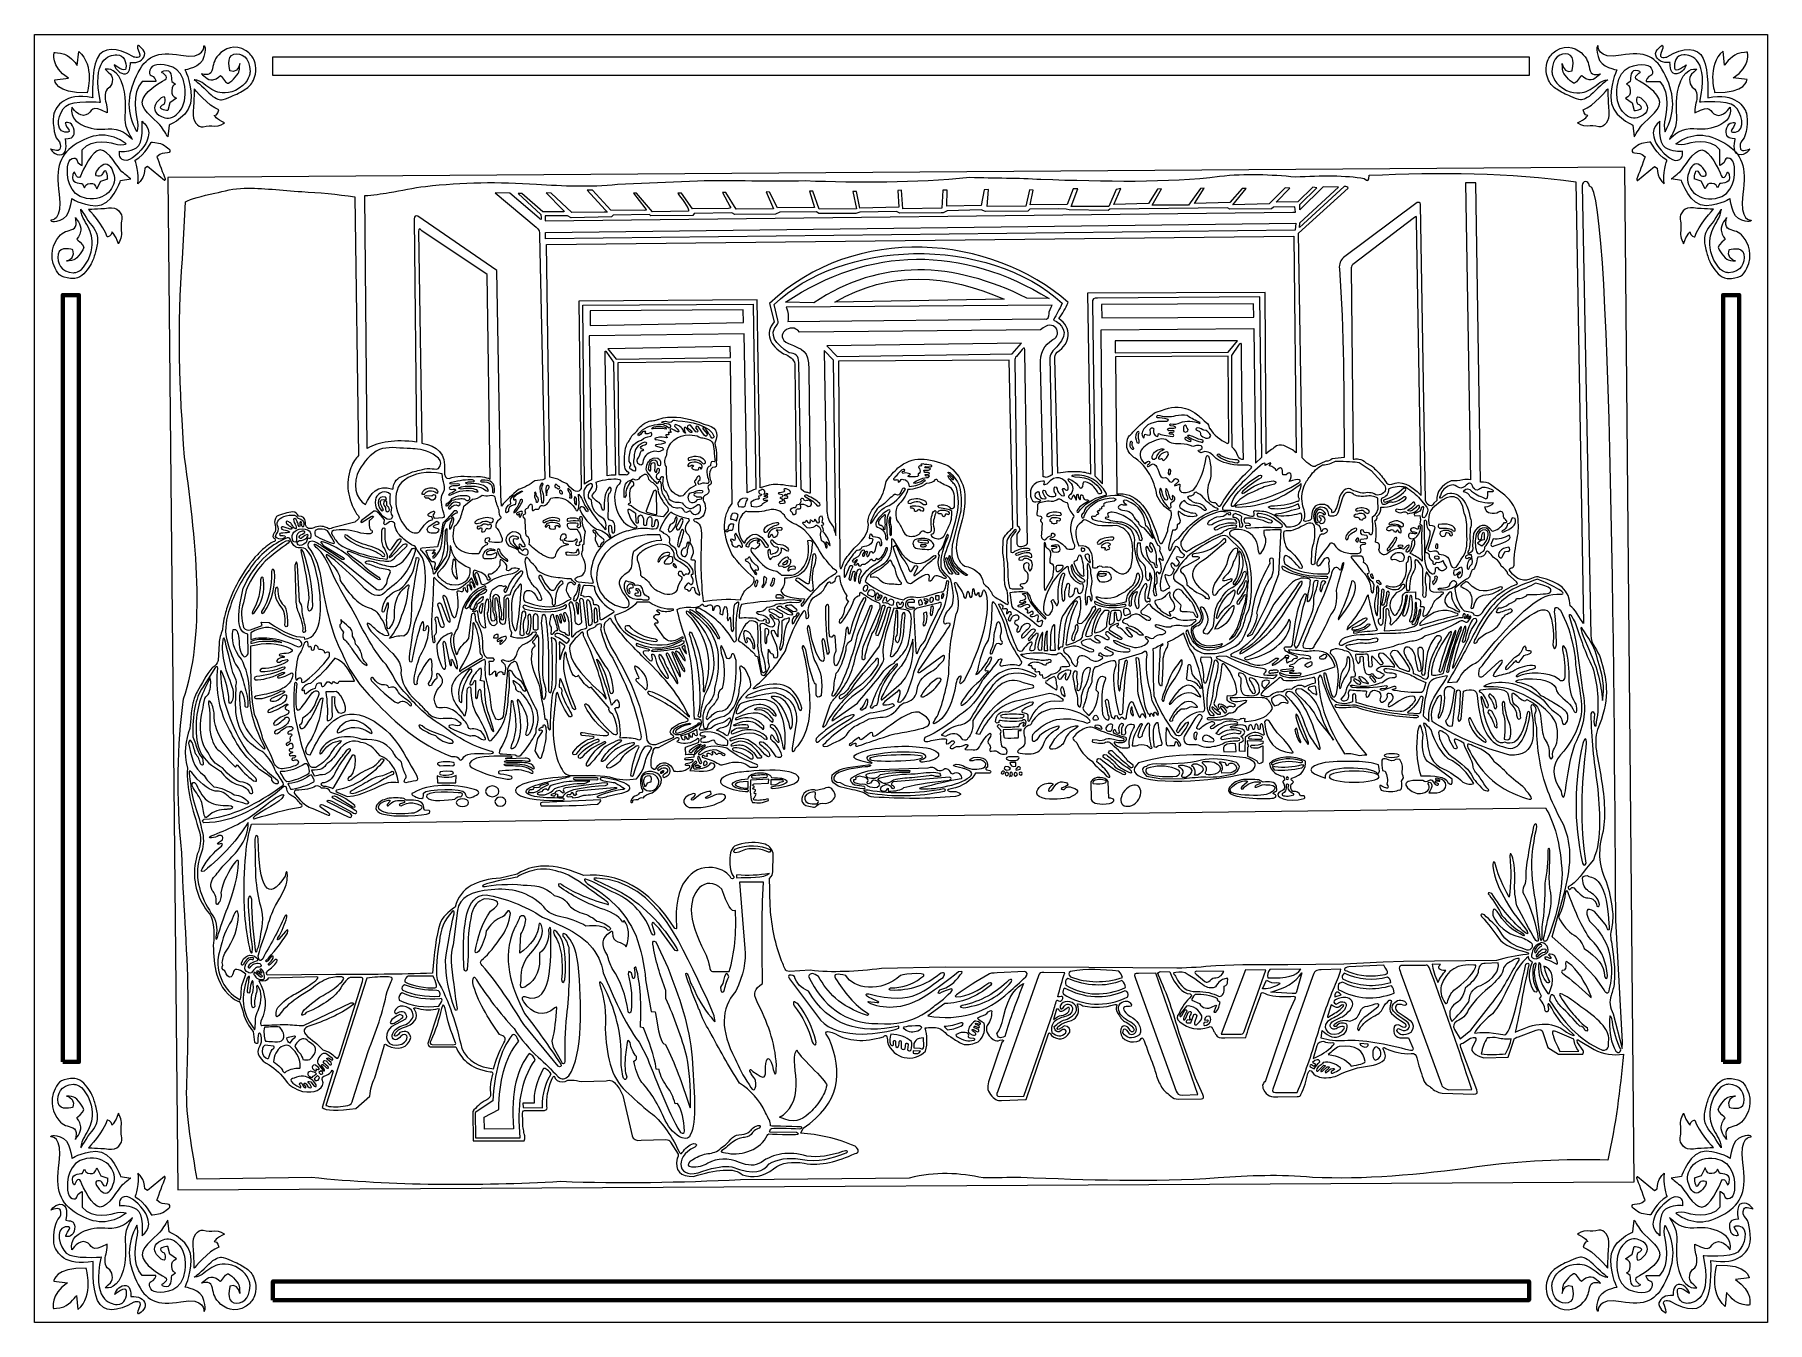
# Model space of a CAD drawing. Header units: millimetres. Extents: x -122 to 122, y -91 to 91.
import ezdxf

# ---------------------------------------------------------------- set-up
doc = ezdxf.new("R2010")
doc.units = ezdxf.units.MM
doc.header["$MEASUREMENT"] = 0
doc.layers.add('Camada 1', color=7, linetype='Continuous')

msp = doc.modelspace()

# ---------------------------------------------------------------- linework, layer by layer
at = {"layer": 'Camada 1', "color": 250, "lineweight": 20}
for points, knots in [([(-122.1541, -90.7698), (-122.1541, -90.7698), (122.1541, -90.7698), (122.1541, -90.7698), (122.1541, -90.7698), (122.1541, -90.7698), (122.1541, 90.7698), (122.1541, 90.7698), (122.1541, 90.7698), (122.1541, 90.7698), (-122.1541, 90.7698), (-122.1541, 90.7698), (-122.1541, 90.7698), (-122.1541, 90.7698), (-122.1541, -90.7698), (-122.1541, -90.7698), (-122.1541, -90.7698), (-122.1541, -90.7698), (-122.1541, -90.7698), (-122.1541, -90.7698)], [0, 0, 0, 0, 0.16666667, 0.16666667, 0.16666667, 0.16666667, 0.33333333, 0.33333333, 0.33333333, 0.33333333, 0.5, 0.5, 0.5, 0.5, 0.66666667, 0.66666667, 0.66666667, 0.66666667, 1, 1, 1, 1]), ([(-75.508, 24.5206), (-76.8901, 25.2602), (-77.4204, 27.5825), (-76.3387, 29.4634), (-76.3387, 29.4634), (-75.7827, 30.4306), (-74.8256, 31.7316), (-73.515, 32.271), (-73.515, 32.271), (-72.4224, 32.7207), (-71.0721, 32.5025), (-69.6116, 32.4201), (-69.6116, 32.4201), (-69.114, 32.3921), (-68.0854, 32.4634), (-66.9272, 32.0625), (-66.9272, 32.0625), (-65.6316, 31.614), (-64.2682, 30.6405), (-65.2157, 29.6152), (-65.2157, 29.6152), (-65.4584, 29.3526), (-66.6181, 29.7863), (-67.4764, 29.4845), (-67.4764, 29.4845), (-67.9692, 29.3113), (-68.7846, 29.2148), (-69.2741, 28.959), (-69.2741, 28.959), (-69.7709, 28.6994), (-70.6031, 28.4697), (-70.9597, 28.1615), (-70.9597, 28.1615), (-71.5794, 27.6259), (-71.5691, 27.0051), (-71.6543, 26.675), (-71.6543, 26.675), (-73.9863, 27.4136), (-74.7206, 26.0614), (-75.508, 24.5206)], [0, 0, 0, 0, 0.09090909, 0.09090909, 0.09090909, 0.09090909, 0.18181818, 0.18181818, 0.18181818, 0.18181818, 0.27272727, 0.27272727, 0.27272727, 0.27272727, 0.36363636, 0.36363636, 0.36363636, 0.36363636, 0.45454545, 0.45454545, 0.45454545, 0.45454545, 0.54545455, 0.54545455, 0.54545455, 0.54545455, 0.63636364, 0.63636364, 0.63636364, 0.63636364, 0.72727273, 0.72727273, 0.72727273, 0.72727273, 0.81818182, 0.81818182, 0.81818182, 0.81818182, 1, 1, 1, 1]), ([(-38.3566, 10.8693), (-38.1535, 10.135), (-38.549, 9.9449), (-39.2365, 10.0198), (-39.2365, 10.0198), (-45.3004, 11.2317), (-44.1319, 20.8906), (-33.9871, 20.2454), (-33.9871, 20.2454), (-33.9061, 20.0027), (-33.8253, 19.76), (-33.7443, 19.5172), (-33.7443, 19.5172), (-35.925, 19.3952), (-36.7519, 18.6414), (-37.689, 17.9393), (-37.689, 17.9393), (-38.1217, 16.6135), (-37.6334, 15.6018), (-38.3372, 15.1481), (-38.3372, 15.1481), (-40.2125, 13.9388), (-39.6971, 13.2085), (-39.3807, 12.4396), (-39.3807, 12.4396), (-39.0974, 11.8832), (-38.6398, 11.4257), (-38.3566, 10.8693)], [0, 0, 0, 0, 0.125, 0.125, 0.125, 0.125, 0.25, 0.25, 0.25, 0.25, 0.375, 0.375, 0.375, 0.375, 0.5, 0.5, 0.5, 0.5, 0.625, 0.625, 0.625, 0.625, 0.75, 0.75, 0.75, 0.75, 1, 1, 1, 1]), ([(-17.1225, -61.864), (-15.0269, -62.769), (-14.1001, -62.3386), (-13.0293, -61.3664), (-13.0293, -61.3664), (-12.4554, -60.8454), (-11.8309, -60.1701), (-11.3361, -59.3992), (-11.3361, -59.3992), (-10.931, -58.7682), (-10.6127, -58.073), (-10.48, -57.3458), (-10.48, -57.3458), (-10.3704, -56.7453), (-14.7974, -52.9104), (-14.6945, -52.3374), (-14.6945, -52.3374), (-15.424, -53.5188), (-14.7249, -55.5634), (-14.7643, -57.3442), (-14.7643, -57.3442), (-14.8084, -59.3405), (-15.6149, -61.057), (-17.1225, -61.864)], [0, 0, 0, 0, 0.14285714, 0.14285714, 0.14285714, 0.14285714, 0.28571429, 0.28571429, 0.28571429, 0.28571429, 0.42857143, 0.42857143, 0.42857143, 0.42857143, 0.57142857, 0.57142857, 0.57142857, 0.57142857, 0.71428571, 0.71428571, 0.71428571, 0.71428571, 1, 1, 1, 1])]:
    msp.add_open_spline(points, degree=3, knots=knots, dxfattribs=at)
at = {"layer": 'Camada 1', "color": 250, "lineweight": 9}
for points, knots in [([(-119.395, 88.251), (-119.395, 88.251), (-119.9475, 86.2847), (-117.3923, 84.6329), (-117.3923, 84.6329), (-117.3923, 84.6329), (-119.326, 84.397), (-119.326, 84.397), (-119.326, 84.397), (-119.326, 84.397), (-119.257, 82.4304), (-114.7682, 82.5878), (-114.7682, 82.5878), (-114.7682, 82.5878), (-113.594, 86.442), (-115.942, 88.4084), (-115.942, 88.4084), (-115.942, 88.4084), (-116.1492, 86.442), (-116.1492, 86.442), (-116.1492, 86.442), (-116.1492, 86.442), (-116.978, 87.6218), (-117.9448, 88.0151), (-117.9448, 88.0151), (-118.7043, 88.251), (-119.395, 88.251), (-119.395, 88.251)], [0, 0, 0, 0, 0.125, 0.125, 0.125, 0.125, 0.25, 0.25, 0.25, 0.25, 0.375, 0.375, 0.375, 0.375, 0.5, 0.5, 0.5, 0.5, 0.625, 0.625, 0.625, 0.625, 0.75, 0.75, 0.75, 0.75, 1, 1, 1, 1]), ([(-107.5493, 89.277), (-107.5493, 89.277), (-106.4443, 88.5691), (-106.6515, 87.8613), (-106.6515, 87.8613), (-106.8587, 87.1535), (-107.5493, 86.7601), (-108.6541, 86.8386), (-108.6541, 86.8386), (-108.6541, 86.8386), (-108.5852, 85.3443), (-109.3447, 85.2656), (-109.3447, 85.2656), (-110.1043, 85.1869), (-110.726, 85.8162), (-110.9332, 86.5241), (-110.9332, 86.5241), (-110.9332, 86.5241), (-109.3447, 85.2656), (-109.2758, 86.0522), (-109.2758, 86.0522), (-109.2068, 86.8386), (-109.4829, 87.94), (-110.5878, 87.94), (-110.5878, 87.94), (-111.6929, 87.94), (-114.1789, 87.2321), (-112.8667, 81.2542), (-112.8667, 81.2542), (-112.8667, 81.2542), (-116.8033, 81.5688), (-117.7701, 80.7035), (-117.7701, 80.7035), (-118.7367, 79.8384), (-119.4272, 77.3213), (-117.9081, 77.0067), (-117.9081, 77.0067), (-117.9081, 77.0067), (-116.9412, 76.9281), (-117.3556, 77.4), (-117.3556, 77.4), (-117.7701, 77.8719), (-117.839, 78.344), (-117.839, 78.344), (-117.839, 78.344), (-117.839, 78.344), (-116.9412, 78.5798), (-116.665, 77.6359), (-116.665, 77.6359), (-116.3889, 76.6922), (-116.7342, 76.1414), (-117.4246, 76.1414), (-117.4246, 76.1414), (-117.4246, 76.1414), (-117.839, 76.0628), (-117.839, 76.0628), (-117.839, 76.0628), (-117.839, 76.0628), (-117.3556, 74.0965), (-118.3224, 73.8605), (-118.3224, 73.8605), (-119.2892, 73.6244), (-119.9107, 74.647), (-119.9107, 74.647), (-119.9107, 74.647), (-119.9107, 74.647), (-118.7367, 74.1751), (-118.5987, 74.647), (-118.5987, 74.647), (-118.4606, 75.1189), (-118.4606, 75.5123), (-118.944, 75.9842), (-118.944, 75.9842), (-119.4272, 76.4562), (-119.7035, 78.8158), (-119.4272, 79.6811), (-119.4272, 79.6811), (-119.1512, 80.5462), (-117.9771, 82.6701), (-113.9717, 81.8833), (-113.9717, 81.8833), (-113.9717, 81.8833), (-114.1789, 85.659), (-113.3502, 87.3893), (-113.3502, 87.3893), (-112.5214, 89.1198), (-110.5878, 89.0412), (-108.2397, 87.6253), (-108.2397, 87.6253), (-108.2397, 87.6253), (-106.9278, 87.2321), (-107.4112, 88.2545), (-107.4112, 88.2545), (-107.8946, 89.277), (-107.5493, 89.277), (-107.5493, 89.277)], [0, 0, 0, 0, 0.04, 0.04, 0.04, 0.04, 0.08, 0.08, 0.08, 0.08, 0.12, 0.12, 0.12, 0.12, 0.16, 0.16, 0.16, 0.16, 0.2, 0.2, 0.2, 0.2, 0.24, 0.24, 0.24, 0.24, 0.28, 0.28, 0.28, 0.28, 0.32, 0.32, 0.32, 0.32, 0.36, 0.36, 0.36, 0.36, 0.4, 0.4, 0.4, 0.4, 0.44, 0.44, 0.44, 0.44, 0.48, 0.48, 0.48, 0.48, 0.52, 0.52, 0.52, 0.52, 0.56, 0.56, 0.56, 0.56, 0.6, 0.6, 0.6, 0.6, 0.64, 0.64, 0.64, 0.64, 0.68, 0.68, 0.68, 0.68, 0.72, 0.72, 0.72, 0.72, 0.76, 0.76, 0.76, 0.76, 0.8, 0.8, 0.8, 0.8, 0.84, 0.84, 0.84, 0.84, 0.88, 0.88, 0.88, 0.88, 0.92, 0.92, 0.92, 0.92, 1, 1, 1, 1]), ([(-98.2771, 89.1984), (-98.2771, 89.1984), (-98.139, 87.2321), (-101.5229, 87.8613), (-101.5229, 87.8613), (-104.9067, 88.4904), (-106.495, 87.7826), (-107.8071, 84.9509), (-107.8071, 84.9509), (-109.1193, 82.1195), (-109.1883, 79.7597), (-107.7382, 77.0854), (-107.7382, 77.0854), (-107.7382, 77.0854), (-107.531, 77.7147), (-107.6691, 78.5012), (-107.6691, 78.5012), (-107.8071, 79.2877), (-108.5669, 82.5912), (-106.9784, 84.1644), (-106.9784, 84.1644), (-106.9784, 84.1644), (-105.0449, 84.1644), (-105.0449, 84.1644), (-105.0449, 84.1644), (-105.0449, 84.1644), (-105.2521, 84.9509), (-105.7354, 85.0296), (-105.7354, 85.0296), (-106.2189, 85.1082), (-106.0117, 86.4454), (-104.9067, 86.5241), (-104.9067, 86.5241), (-103.8018, 86.6027), (-101.3848, 86.5241), (-100.9703, 83.4564), (-100.9703, 83.4564), (-100.5561, 80.389), (-102.4208, 78.6585), (-103.8018, 79.0518), (-103.8018, 79.0518), (-105.1829, 79.4449), (-105.4591, 80.3103), (-105.1139, 80.9396), (-105.1139, 80.9396), (-104.7686, 81.5688), (-103.7327, 82.5126), (-103.7327, 81.6474), (-103.7327, 81.6474), (-103.7327, 80.7823), (-104.0091, 81.0967), (-104.3542, 80.6248), (-104.3542, 80.6248), (-104.6995, 80.1529), (-103.3874, 80.0743), (-103.3874, 80.0743), (-103.3874, 80.0743), (-103.3874, 80.0743), (-103.1112, 81.1755), (-103.1112, 81.1755), (-103.1112, 81.1755), (-103.1112, 81.1755), (-102.1444, 81.8046), (-102.1444, 81.8046), (-102.1444, 81.8046), (-102.1444, 81.8046), (-102.835, 82.1194), (-102.835, 82.5126), (-102.835, 82.5126), (-102.835, 82.9058), (-102.835, 83.6925), (-102.2825, 83.7711), (-102.2825, 83.7711), (-102.2825, 83.7711), (-102.835, 84.1644), (-102.835, 84.1644), (-102.835, 84.1644), (-102.835, 84.1644), (-102.7659, 85.7376), (-103.5256, 85.7376), (-103.5256, 85.7376), (-104.2851, 85.7376), (-104.2161, 85.423), (-104.2161, 85.423), (-104.2161, 85.423), (-104.2161, 85.423), (-103.1113, 84.7937), (-103.8018, 84.4004), (-103.8018, 84.4004), (-104.4923, 84.0072), (-106.9784, 82.5912), (-106.9784, 81.2542), (-106.9784, 81.2542), (-106.9784, 79.917), (-104.6996, 78.4224), (-104.2851, 77.7932), (-104.2851, 77.7932), (-103.8709, 77.1641), (-103.3874, 76.3774), (-103.3874, 76.3774), (-103.3874, 76.3774), (-103.3874, 76.3774), (-103.1802, 78.0291), (-103.1802, 78.0291), (-103.1802, 78.0291), (-103.1802, 78.0291), (-99.9346, 79.3665), (-100.0727, 81.962), (-100.0727, 81.962), (-100.2108, 84.5578), (-100.9703, 85.8162), (-100.9703, 85.8162), (-100.9703, 85.8162), (-100.9703, 85.8162), (-98.6224, 86.0522), (-98.2771, 87.704), (-98.2771, 87.704), (-97.9317, 89.3557), (-98.2771, 89.1984), (-98.2771, 89.1984)], [0, 0, 0, 0, 0.03225806, 0.03225806, 0.03225806, 0.03225806, 0.06451613, 0.06451613, 0.06451613, 0.06451613, 0.09677419, 0.09677419, 0.09677419, 0.09677419, 0.12903226, 0.12903226, 0.12903226, 0.12903226, 0.16129032, 0.16129032, 0.16129032, 0.16129032, 0.19354839, 0.19354839, 0.19354839, 0.19354839, 0.22580645, 0.22580645, 0.22580645, 0.22580645, 0.25806452, 0.25806452, 0.25806452, 0.25806452, 0.29032258, 0.29032258, 0.29032258, 0.29032258, 0.32258065, 0.32258065, 0.32258065, 0.32258065, 0.35483871, 0.35483871, 0.35483871, 0.35483871, 0.38709677, 0.38709677, 0.38709677, 0.38709677, 0.41935484, 0.41935484, 0.41935484, 0.41935484, 0.4516129, 0.4516129, 0.4516129, 0.4516129, 0.48387097, 0.48387097, 0.48387097, 0.48387097, 0.51612903, 0.51612903, 0.51612903, 0.51612903, 0.5483871, 0.5483871, 0.5483871, 0.5483871, 0.58064516, 0.58064516, 0.58064516, 0.58064516, 0.61290323, 0.61290323, 0.61290323, 0.61290323, 0.64516129, 0.64516129, 0.64516129, 0.64516129, 0.67741935, 0.67741935, 0.67741935, 0.67741935, 0.70967742, 0.70967742, 0.70967742, 0.70967742, 0.74193548, 0.74193548, 0.74193548, 0.74193548, 0.77419355, 0.77419355, 0.77419355, 0.77419355, 0.80645161, 0.80645161, 0.80645161, 0.80645161, 0.83870968, 0.83870968, 0.83870968, 0.83870968, 0.87096774, 0.87096774, 0.87096774, 0.87096774, 0.90322581, 0.90322581, 0.90322581, 0.90322581, 0.93548387, 0.93548387, 0.93548387, 0.93548387, 1, 1, 1, 1]), ([(-91.3096, 84.341), (-91.6364, 83.7202), (-91.9229, 83.4217), (-92.4762, 83.0632), (-92.4762, 83.0632), (-92.9594, 82.685), (-93.8252, 82.3027), (-94.3697, 82.0815), (-94.3697, 82.0815), (-95.0695, 81.7972), (-95.5579, 81.5688), (-95.7909, 81.5688), (-95.7909, 81.5688), (-96.2054, 81.5688), (-96.7577, 81.7261), (-97.5865, 82.5912), (-97.5865, 82.5912), (-98.4152, 83.4564), (-99.6583, 84.4004), (-99.6583, 84.4004), (-99.6583, 84.4004), (-99.6583, 84.4004), (-99.0368, 84.4004), (-98.5533, 84.007), (-98.5533, 84.007), (-97.8628, 83.5351), (-97.0341, 82.8273), (-96.3433, 82.6701), (-96.3433, 82.6701), (-95.653, 82.5126), (-94.2026, 82.3552), (-92.8215, 83.6138), (-92.8215, 83.6138), (-91.7573, 84.5044), (-91.7855, 85.5802), (-91.7855, 85.5802), (-91.7855, 85.5802), (-91.8547, 87.6253), (-92.9597, 88.2545), (-94.0646, 88.0185), (-94.0646, 88.0185), (-95.1695, 87.7826), (-94.6171, 85.659), (-94.6171, 85.659), (-94.6171, 85.659), (-94.6171, 85.659), (-94.1335, 85.5802), (-94.1335, 85.5802), (-94.1335, 85.5802), (-93.3739, 85.5802), (-93.2359, 86.6814), (-93.2359, 86.6814), (-93.2359, 86.6814), (-93.2359, 86.6814), (-93.2359, 85.9736), (-93.3739, 85.5017), (-93.3739, 85.5017), (-93.5121, 85.0296), (-94.686, 83.8497), (-94.9623, 83.9285), (-94.9623, 83.9285), (-95.2385, 84.007), (-95.9292, 85.0296), (-95.9292, 85.0296), (-95.9292, 85.0296), (-95.9292, 85.0296), (-96.3433, 84.5578), (-97.0341, 84.4004), (-97.0341, 84.4004), (-97.7247, 84.2431), (-98.6224, 85.2656), (-98.6224, 85.2656), (-98.6224, 85.2656), (-98.6224, 85.2656), (-97.4484, 84.7937), (-97.1721, 85.659), (-97.1721, 85.659), (-96.8959, 86.5241), (-96.9649, 87.1535), (-96.2054, 87.94), (-96.2054, 87.94), (-95.4458, 88.7265), (-93.9264, 89.5917), (-92.338, 88.4906), (-92.338, 88.4906), (-91.7933, 88.1127), (-91.46, 87.6982), (-91.2568, 87.2844), (-91.2568, 87.2844), (-90.9851, 86.7457), (-90.7705, 85.4552), (-91.3096, 84.341)], [0, 0, 0, 0, 0.04166667, 0.04166667, 0.04166667, 0.04166667, 0.08333333, 0.08333333, 0.08333333, 0.08333333, 0.125, 0.125, 0.125, 0.125, 0.16666667, 0.16666667, 0.16666667, 0.16666667, 0.20833333, 0.20833333, 0.20833333, 0.20833333, 0.25, 0.25, 0.25, 0.25, 0.29166667, 0.29166667, 0.29166667, 0.29166667, 0.33333333, 0.33333333, 0.33333333, 0.33333333, 0.375, 0.375, 0.375, 0.375, 0.41666667, 0.41666667, 0.41666667, 0.41666667, 0.45833333, 0.45833333, 0.45833333, 0.45833333, 0.5, 0.5, 0.5, 0.5, 0.54166667, 0.54166667, 0.54166667, 0.54166667, 0.58333333, 0.58333333, 0.58333333, 0.58333333, 0.625, 0.625, 0.625, 0.625, 0.66666667, 0.66666667, 0.66666667, 0.66666667, 0.70833333, 0.70833333, 0.70833333, 0.70833333, 0.75, 0.75, 0.75, 0.75, 0.79166667, 0.79166667, 0.79166667, 0.79166667, 0.83333333, 0.83333333, 0.83333333, 0.83333333, 0.875, 0.875, 0.875, 0.875, 0.91666667, 0.91666667, 0.91666667, 0.91666667, 1, 1, 1, 1]), ([(91.3097, 84.341), (91.6364, 83.7202), (91.9231, 83.4217), (92.4762, 83.0632), (92.4762, 83.0632), (92.9594, 82.685), (93.8252, 82.3027), (94.3697, 82.0815), (94.3697, 82.0815), (95.0696, 81.7972), (95.558, 81.5688), (95.7911, 81.5688), (95.7911, 81.5688), (96.2054, 81.5688), (96.758, 81.7261), (97.5866, 82.5912), (97.5866, 82.5912), (98.4153, 83.4564), (99.6584, 84.4004), (99.6584, 84.4004), (99.6584, 84.4004), (99.6584, 84.4004), (99.0369, 84.4004), (98.5534, 84.007), (98.5534, 84.007), (97.8628, 83.5351), (97.0341, 82.8273), (96.3435, 82.6701), (96.3435, 82.6701), (95.653, 82.5126), (94.2026, 82.3552), (92.8216, 83.6138), (92.8216, 83.6138), (91.7575, 84.5044), (91.7856, 85.5802), (91.7856, 85.5802), (91.7856, 85.5802), (91.8549, 87.6253), (92.9597, 88.2545), (94.0646, 88.0185), (94.0646, 88.0185), (95.1696, 87.7826), (94.6172, 85.659), (94.6172, 85.659), (94.6172, 85.659), (94.6172, 85.659), (94.1337, 85.5802), (94.1337, 85.5802), (94.1337, 85.5802), (93.374, 85.5802), (93.2359, 86.6814), (93.2359, 86.6814), (93.2359, 86.6814), (93.2359, 86.6814), (93.2359, 85.9736), (93.374, 85.5017), (93.374, 85.5017), (93.5121, 85.0296), (94.6861, 83.8497), (94.9624, 83.9285), (94.9624, 83.9285), (95.2386, 84.007), (95.9293, 85.0296), (95.9293, 85.0296), (95.9293, 85.0296), (95.9293, 85.0296), (96.3435, 84.5578), (97.0341, 84.4004), (97.0341, 84.4004), (97.7247, 84.2431), (98.6225, 85.2656), (98.6225, 85.2656), (98.6225, 85.2656), (98.6225, 85.2656), (97.4485, 84.7937), (97.1723, 85.659), (97.1723, 85.659), (96.896, 86.5241), (96.9652, 87.1535), (96.2054, 87.94), (96.2054, 87.94), (95.4458, 88.7265), (93.9265, 89.5917), (92.3381, 88.4906), (92.3381, 88.4906), (91.7933, 88.1127), (91.46, 87.6982), (91.2569, 87.2844), (91.2569, 87.2844), (90.9851, 86.7457), (90.7707, 85.4552), (91.3097, 84.341)], [0, 0, 0, 0, 0.04166667, 0.04166667, 0.04166667, 0.04166667, 0.08333333, 0.08333333, 0.08333333, 0.08333333, 0.125, 0.125, 0.125, 0.125, 0.16666667, 0.16666667, 0.16666667, 0.16666667, 0.20833333, 0.20833333, 0.20833333, 0.20833333, 0.25, 0.25, 0.25, 0.25, 0.29166667, 0.29166667, 0.29166667, 0.29166667, 0.33333333, 0.33333333, 0.33333333, 0.33333333, 0.375, 0.375, 0.375, 0.375, 0.41666667, 0.41666667, 0.41666667, 0.41666667, 0.45833333, 0.45833333, 0.45833333, 0.45833333, 0.5, 0.5, 0.5, 0.5, 0.54166667, 0.54166667, 0.54166667, 0.54166667, 0.58333333, 0.58333333, 0.58333333, 0.58333333, 0.625, 0.625, 0.625, 0.625, 0.66666667, 0.66666667, 0.66666667, 0.66666667, 0.70833333, 0.70833333, 0.70833333, 0.70833333, 0.75, 0.75, 0.75, 0.75, 0.79166667, 0.79166667, 0.79166667, 0.79166667, 0.83333333, 0.83333333, 0.83333333, 0.83333333, 0.875, 0.875, 0.875, 0.875, 0.91666667, 0.91666667, 0.91666667, 0.91666667, 1, 1, 1, 1]), ([(98.2771, 89.1984), (98.2771, 89.1984), (98.139, 87.2321), (101.523, 87.8613), (101.523, 87.8613), (104.9067, 88.4904), (106.495, 87.7826), (107.8072, 84.9509), (107.8072, 84.9509), (109.1194, 82.1195), (109.1884, 79.7597), (107.7383, 77.0854), (107.7383, 77.0854), (107.7383, 77.0854), (107.531, 77.7147), (107.6692, 78.5012), (107.6692, 78.5012), (107.8072, 79.2877), (108.567, 82.5912), (106.9786, 84.1644), (106.9786, 84.1644), (106.9786, 84.1644), (105.045, 84.1644), (105.045, 84.1644), (105.045, 84.1644), (105.045, 84.1644), (105.2521, 84.9509), (105.7355, 85.0296), (105.7355, 85.0296), (106.2189, 85.1082), (106.0118, 86.4454), (104.9067, 86.5241), (104.9067, 86.5241), (103.8019, 86.6027), (101.3848, 86.5241), (100.9705, 83.4564), (100.9705, 83.4564), (100.5562, 80.389), (102.4209, 78.6585), (103.8019, 79.0518), (103.8019, 79.0518), (105.1829, 79.4449), (105.4592, 80.3103), (105.114, 80.9396), (105.114, 80.9396), (104.7687, 81.5688), (103.7328, 82.5126), (103.7328, 81.6474), (103.7328, 81.6474), (103.7328, 80.7823), (104.0091, 81.0967), (104.3543, 80.6248), (104.3543, 80.6248), (104.6995, 80.1529), (103.3874, 80.0743), (103.3874, 80.0743), (103.3874, 80.0743), (103.3874, 80.0743), (103.1113, 81.1755), (103.1113, 81.1755), (103.1113, 81.1755), (103.1113, 81.1755), (102.1444, 81.8046), (102.1444, 81.8046), (102.1444, 81.8046), (102.1444, 81.8046), (102.8351, 82.1194), (102.8351, 82.5126), (102.8351, 82.5126), (102.8351, 82.9058), (102.8351, 83.6925), (102.2826, 83.7711), (102.2826, 83.7711), (102.2826, 83.7711), (102.8351, 84.1644), (102.8351, 84.1644), (102.8351, 84.1644), (102.8351, 84.1644), (102.766, 85.7376), (103.5256, 85.7376), (103.5256, 85.7376), (104.2852, 85.7376), (104.2163, 85.423), (104.2163, 85.423), (104.2163, 85.423), (104.2163, 85.423), (103.1114, 84.7937), (103.8019, 84.4004), (103.8019, 84.4004), (104.4924, 84.0072), (106.9786, 82.5912), (106.9786, 81.2542), (106.9786, 81.2542), (106.9786, 79.917), (104.6996, 78.4224), (104.2852, 77.7932), (104.2852, 77.7932), (103.8709, 77.1641), (103.3874, 76.3774), (103.3874, 76.3774), (103.3874, 76.3774), (103.3874, 76.3774), (103.1803, 78.0291), (103.1803, 78.0291), (103.1803, 78.0291), (103.1803, 78.0291), (99.9346, 79.3665), (100.0727, 81.962), (100.0727, 81.962), (100.2109, 84.5578), (100.9705, 85.8162), (100.9705, 85.8162), (100.9705, 85.8162), (100.9705, 85.8162), (98.6225, 86.0522), (98.2771, 87.704), (98.2771, 87.704), (97.9318, 89.3557), (98.2771, 89.1984), (98.2771, 89.1984)], [0, 0, 0, 0, 0.03225806, 0.03225806, 0.03225806, 0.03225806, 0.06451613, 0.06451613, 0.06451613, 0.06451613, 0.09677419, 0.09677419, 0.09677419, 0.09677419, 0.12903226, 0.12903226, 0.12903226, 0.12903226, 0.16129032, 0.16129032, 0.16129032, 0.16129032, 0.19354839, 0.19354839, 0.19354839, 0.19354839, 0.22580645, 0.22580645, 0.22580645, 0.22580645, 0.25806452, 0.25806452, 0.25806452, 0.25806452, 0.29032258, 0.29032258, 0.29032258, 0.29032258, 0.32258065, 0.32258065, 0.32258065, 0.32258065, 0.35483871, 0.35483871, 0.35483871, 0.35483871, 0.38709677, 0.38709677, 0.38709677, 0.38709677, 0.41935484, 0.41935484, 0.41935484, 0.41935484, 0.4516129, 0.4516129, 0.4516129, 0.4516129, 0.48387097, 0.48387097, 0.48387097, 0.48387097, 0.51612903, 0.51612903, 0.51612903, 0.51612903, 0.5483871, 0.5483871, 0.5483871, 0.5483871, 0.58064516, 0.58064516, 0.58064516, 0.58064516, 0.61290323, 0.61290323, 0.61290323, 0.61290323, 0.64516129, 0.64516129, 0.64516129, 0.64516129, 0.67741935, 0.67741935, 0.67741935, 0.67741935, 0.70967742, 0.70967742, 0.70967742, 0.70967742, 0.74193548, 0.74193548, 0.74193548, 0.74193548, 0.77419355, 0.77419355, 0.77419355, 0.77419355, 0.80645161, 0.80645161, 0.80645161, 0.80645161, 0.83870968, 0.83870968, 0.83870968, 0.83870968, 0.87096774, 0.87096774, 0.87096774, 0.87096774, 0.90322581, 0.90322581, 0.90322581, 0.90322581, 0.93548387, 0.93548387, 0.93548387, 0.93548387, 1, 1, 1, 1]), ([(107.3238, 89.277), (107.3238, 89.277), (106.2189, 88.5691), (106.4261, 87.8613), (106.4261, 87.8613), (106.6333, 87.1535), (107.3238, 86.7601), (108.4288, 86.8386), (108.4288, 86.8386), (108.4288, 86.8386), (108.3597, 85.3443), (109.1194, 85.2656), (109.1194, 85.2656), (109.8789, 85.1869), (110.5005, 85.8162), (110.7077, 86.5241), (110.7077, 86.5241), (110.7077, 86.5241), (109.1194, 85.2656), (109.0504, 86.0522), (109.0504, 86.0522), (108.9813, 86.8386), (109.2575, 87.94), (110.3625, 87.94), (110.3625, 87.94), (111.4674, 87.94), (113.9534, 87.2321), (112.6412, 81.2542), (112.6412, 81.2542), (112.6412, 81.2542), (116.5778, 81.5688), (117.5445, 80.7035), (117.5445, 80.7035), (118.5113, 79.8384), (119.2019, 77.3213), (117.6826, 77.0067), (117.6826, 77.0067), (117.6826, 77.0067), (116.7158, 76.9281), (117.1302, 77.4), (117.1302, 77.4), (117.5445, 77.8719), (117.6137, 78.344), (117.6137, 78.344), (117.6137, 78.344), (117.6137, 78.344), (116.7158, 78.5798), (116.4396, 77.6359), (116.4396, 77.6359), (116.1634, 76.6922), (116.5088, 76.1414), (117.1992, 76.1414), (117.1992, 76.1414), (117.1992, 76.1414), (117.6137, 76.0628), (117.6137, 76.0628), (117.6137, 76.0628), (117.6137, 76.0628), (117.1302, 74.0965), (118.097, 73.8605), (118.097, 73.8605), (119.0638, 73.6244), (119.6854, 74.647), (119.6854, 74.647), (119.6854, 74.647), (119.6854, 74.647), (118.5113, 74.1751), (118.3733, 74.647), (118.3733, 74.647), (118.2351, 75.1189), (118.2352, 75.5123), (118.7185, 75.9842), (118.7185, 75.9842), (119.2019, 76.4562), (119.478, 78.8158), (119.2019, 79.6811), (119.2019, 79.6811), (118.9258, 80.5462), (117.7517, 82.6701), (113.7464, 81.8833), (113.7464, 81.8833), (113.7464, 81.8833), (113.9534, 85.659), (113.1248, 87.3893), (113.1248, 87.3893), (112.2962, 89.1198), (110.3625, 89.0412), (108.0144, 87.6253), (108.0144, 87.6253), (108.0144, 87.6253), (106.7023, 87.2321), (107.1858, 88.2545), (107.1858, 88.2545), (107.6692, 89.277), (107.3238, 89.277), (107.3238, 89.277)], [0, 0, 0, 0, 0.04, 0.04, 0.04, 0.04, 0.08, 0.08, 0.08, 0.08, 0.12, 0.12, 0.12, 0.12, 0.16, 0.16, 0.16, 0.16, 0.2, 0.2, 0.2, 0.2, 0.24, 0.24, 0.24, 0.24, 0.28, 0.28, 0.28, 0.28, 0.32, 0.32, 0.32, 0.32, 0.36, 0.36, 0.36, 0.36, 0.4, 0.4, 0.4, 0.4, 0.44, 0.44, 0.44, 0.44, 0.48, 0.48, 0.48, 0.48, 0.52, 0.52, 0.52, 0.52, 0.56, 0.56, 0.56, 0.56, 0.6, 0.6, 0.6, 0.6, 0.64, 0.64, 0.64, 0.64, 0.68, 0.68, 0.68, 0.68, 0.72, 0.72, 0.72, 0.72, 0.76, 0.76, 0.76, 0.76, 0.8, 0.8, 0.8, 0.8, 0.84, 0.84, 0.84, 0.84, 0.88, 0.88, 0.88, 0.88, 0.92, 0.92, 0.92, 0.92, 1, 1, 1, 1]), ([(119.3575, 88.2886), (119.3575, 88.2886), (119.91, 86.3223), (117.3548, 84.6705), (117.3548, 84.6705), (117.3548, 84.6705), (119.2885, 84.4346), (119.2885, 84.4346), (119.2885, 84.4346), (119.2885, 84.4346), (119.2195, 82.468), (114.7306, 82.6254), (114.7306, 82.6254), (114.7306, 82.6254), (113.5565, 86.4795), (115.9045, 88.4459), (115.9045, 88.4459), (115.9045, 88.4459), (116.1116, 86.4795), (116.1116, 86.4795), (116.1116, 86.4795), (116.1116, 86.4795), (116.9405, 87.6594), (117.9073, 88.0527), (117.9073, 88.0527), (118.6668, 88.2886), (119.3575, 88.2886), (119.3575, 88.2886)], [0, 0, 0, 0, 0.125, 0.125, 0.125, 0.125, 0.25, 0.25, 0.25, 0.25, 0.375, 0.375, 0.375, 0.375, 0.5, 0.5, 0.5, 0.5, 0.625, 0.625, 0.625, 0.625, 0.75, 0.75, 0.75, 0.75, 1, 1, 1, 1]), ([(-108.3596, 75.9842), (-108.3596, 75.9842), (-109.6719, 77.4786), (-111.2602, 77.4786), (-111.2602, 77.4786), (-112.8484, 77.4786), (-113.2628, 77.3213), (-114.644, 77.7145), (-114.644, 77.7145), (-116.0251, 78.1078), (-117.1301, 78.9731), (-116.9229, 80.5462), (-116.9229, 80.5462), (-116.9229, 80.5462), (-115.8871, 79.0519), (-114.9203, 79.4452), (-114.9203, 79.4452), (-113.9534, 79.8383), (-114.2987, 81.0967), (-111.9507, 79.7597), (-111.9507, 79.7597), (-111.9507, 79.7597), (-111.8816, 80.3889), (-112.0888, 81.0967), (-112.0888, 81.0967), (-112.296, 81.8046), (-112.2959, 82.906), (-111.7435, 83.2206), (-111.7435, 83.2206), (-111.1911, 83.5351), (-110.984, 84.715), (-111.4674, 85.1869), (-111.4674, 85.1869), (-111.9507, 85.659), (-112.227, 85.8949), (-112.227, 85.8949), (-112.227, 85.8949), (-112.227, 85.8949), (-110.8458, 86.2881), (-109.948, 84.2431), (-109.948, 84.2431), (-109.0503, 82.1982), (-109.3955, 80.0743), (-109.3955, 78.8158), (-109.3955, 78.8158), (-109.3955, 77.5572), (-108.3596, 75.9842), (-108.3596, 75.9842)], [0, 0, 0, 0, 0.07692308, 0.07692308, 0.07692308, 0.07692308, 0.15384615, 0.15384615, 0.15384615, 0.15384615, 0.23076923, 0.23076923, 0.23076923, 0.23076923, 0.30769231, 0.30769231, 0.30769231, 0.30769231, 0.38461538, 0.38461538, 0.38461538, 0.38461538, 0.46153846, 0.46153846, 0.46153846, 0.46153846, 0.53846154, 0.53846154, 0.53846154, 0.53846154, 0.61538462, 0.61538462, 0.61538462, 0.61538462, 0.69230769, 0.69230769, 0.69230769, 0.69230769, 0.76923077, 0.76923077, 0.76923077, 0.76923077, 0.84615385, 0.84615385, 0.84615385, 0.84615385, 1, 1, 1, 1]), ([(-88.5478, 87.634), (-88.5478, 87.634), (-88.5478, 84.9887), (-88.5478, 84.9887), (-88.5478, 84.9887), (-88.5478, 84.9887), (88.5479, 84.9887), (88.5479, 84.9887), (88.5479, 84.9887), (88.5479, 84.9887), (88.5479, 87.634), (88.5479, 87.634), (88.5479, 87.634), (88.5479, 87.634), (-88.5478, 87.634), (-88.5478, 87.634)], [0, 0, 0, 0, 0.2, 0.2, 0.2, 0.2, 0.4, 0.4, 0.4, 0.4, 0.6, 0.6, 0.6, 0.6, 1, 1, 1, 1]), ([(108.3597, 75.9842), (108.3597, 75.9842), (109.672, 77.4786), (111.2602, 77.4786), (111.2602, 77.4786), (112.8485, 77.4786), (113.2629, 77.3213), (114.6441, 77.7145), (114.6441, 77.7145), (116.0252, 78.1078), (117.1302, 78.9731), (116.923, 80.5462), (116.923, 80.5462), (116.923, 80.5462), (115.8871, 79.0519), (114.9203, 79.4452), (114.9203, 79.4452), (113.9536, 79.8383), (114.2988, 81.0967), (111.9508, 79.7597), (111.9508, 79.7597), (111.9508, 79.7597), (111.8817, 80.3889), (112.0889, 81.0967), (112.0889, 81.0967), (112.2962, 81.8046), (112.296, 82.906), (111.7436, 83.2206), (111.7436, 83.2206), (111.1912, 83.5351), (110.9841, 84.715), (111.4674, 85.1869), (111.4674, 85.1869), (111.9508, 85.659), (112.227, 85.8949), (112.227, 85.8949), (112.227, 85.8949), (112.227, 85.8949), (110.8458, 86.2881), (109.9481, 84.2431), (109.9481, 84.2431), (109.0504, 82.1982), (109.3955, 80.0743), (109.3955, 78.8158), (109.3955, 78.8158), (109.3955, 77.5572), (108.3597, 75.9842), (108.3597, 75.9842)], [0, 0, 0, 0, 0.07692308, 0.07692308, 0.07692308, 0.07692308, 0.15384615, 0.15384615, 0.15384615, 0.15384615, 0.23076923, 0.23076923, 0.23076923, 0.23076923, 0.30769231, 0.30769231, 0.30769231, 0.30769231, 0.38461538, 0.38461538, 0.38461538, 0.38461538, 0.46153846, 0.46153846, 0.46153846, 0.46153846, 0.53846154, 0.53846154, 0.53846154, 0.53846154, 0.61538462, 0.61538462, 0.61538462, 0.61538462, 0.69230769, 0.69230769, 0.69230769, 0.69230769, 0.76923077, 0.76923077, 0.76923077, 0.76923077, 0.84615385, 0.84615385, 0.84615385, 0.84615385, 1, 1, 1, 1]), ([(-99.6583, 83.1419), (-99.6583, 83.1419), (-97.6556, 80.7035), (-96.2054, 80.1529), (-96.2054, 80.1529), (-96.2054, 80.1529), (-96.2744, 79.3663), (-96.8268, 79.3663), (-96.8268, 79.3663), (-96.8268, 79.3663), (-96.5507, 78.8944), (-95.3767, 78.344), (-95.3767, 78.344), (-95.3767, 78.344), (-96.1363, 77.7932), (-96.7577, 77.8719), (-96.7577, 77.8719), (-97.3793, 77.9506), (-97.7247, 77.9506), (-98.4152, 77.7932), (-98.4152, 77.7932), (-99.1058, 77.6359), (-100.0036, 78.5798), (-99.7964, 79.917), (-99.7964, 79.917), (-99.6583, 81.7261), (-99.6583, 83.1419), (-99.6583, 83.1419)], [0, 0, 0, 0, 0.125, 0.125, 0.125, 0.125, 0.25, 0.25, 0.25, 0.25, 0.375, 0.375, 0.375, 0.375, 0.5, 0.5, 0.5, 0.5, 0.625, 0.625, 0.625, 0.625, 0.75, 0.75, 0.75, 0.75, 1, 1, 1, 1]), ([(99.6584, 83.1419), (99.6584, 83.1419), (97.6557, 80.7035), (96.2054, 80.1529), (96.2054, 80.1529), (96.2054, 80.1529), (96.2745, 79.3663), (96.8269, 79.3663), (96.8269, 79.3663), (96.8269, 79.3663), (96.5508, 78.8944), (95.3768, 78.344), (95.3768, 78.344), (95.3768, 78.344), (96.1363, 77.7932), (96.758, 77.8719), (96.758, 77.8719), (97.3794, 77.9506), (97.7247, 77.9506), (98.4153, 77.7932), (98.4153, 77.7932), (99.1059, 77.6359), (100.0037, 78.5798), (99.7964, 79.917), (99.7964, 79.917), (99.6584, 81.7261), (99.6584, 83.1419), (99.6584, 83.1419)], [0, 0, 0, 0, 0.125, 0.125, 0.125, 0.125, 0.25, 0.25, 0.25, 0.25, 0.375, 0.375, 0.375, 0.375, 0.5, 0.5, 0.5, 0.5, 0.625, 0.625, 0.625, 0.625, 0.75, 0.75, 0.75, 0.75, 1, 1, 1, 1]), ([(-106.9947, 78.5509), (-106.9947, 78.5509), (-106.7808, 75.388), (-107.7896, 74.7973), (-107.7896, 74.7973), (-108.7982, 74.2065), (-109.7152, 74.2759), (-110.1741, 74.3455), (-110.1741, 74.3455), (-110.1741, 74.3455), (-110.4186, 73.3028), (-109.532, 73.0596), (-109.532, 73.0596), (-108.6455, 72.8162), (-107.1474, 74.3802), (-106.6584, 75.1448), (-106.6584, 75.1448), (-106.1693, 75.9095), (-105.9553, 76.8481), (-106.1387, 77.4039), (-106.1387, 77.4039), (-106.3223, 77.9599), (-106.9947, 78.5509), (-106.9947, 78.5509)], [0, 0, 0, 0, 0.14285714, 0.14285714, 0.14285714, 0.14285714, 0.28571429, 0.28571429, 0.28571429, 0.28571429, 0.42857143, 0.42857143, 0.42857143, 0.42857143, 0.57142857, 0.57142857, 0.57142857, 0.57142857, 0.71428571, 0.71428571, 0.71428571, 0.71428571, 1, 1, 1, 1]), ([(106.9948, 78.5509), (106.9948, 78.5509), (106.7809, 75.388), (107.7897, 74.7973), (107.7897, 74.7973), (108.7983, 74.2065), (109.7153, 74.2759), (110.1741, 74.3455), (110.1741, 74.3455), (110.1741, 74.3455), (110.4186, 73.3028), (109.5322, 73.0596), (109.5322, 73.0596), (108.6456, 72.8162), (107.1474, 74.3802), (106.6586, 75.1448), (106.6586, 75.1448), (106.1694, 75.9095), (105.9554, 76.8481), (106.1389, 77.4039), (106.1389, 77.4039), (106.3223, 77.9599), (106.9948, 78.5509), (106.9948, 78.5509)], [0, 0, 0, 0, 0.14285714, 0.14285714, 0.14285714, 0.14285714, 0.28571429, 0.28571429, 0.28571429, 0.28571429, 0.42857143, 0.42857143, 0.42857143, 0.42857143, 0.57142857, 0.57142857, 0.57142857, 0.57142857, 0.71428571, 0.71428571, 0.71428571, 0.71428571, 1, 1, 1, 1]), ([(-119.8689, 64.6056), (-119.8689, 64.6056), (-118.1426, 64.4485), (-118.695, 68.3026), (-118.695, 68.3026), (-119.2473, 72.1568), (-118.6258, 73.9659), (-116.1397, 75.4604), (-116.1397, 75.4604), (-113.6537, 76.9548), (-111.5819, 77.0334), (-109.2339, 75.3817), (-109.2339, 75.3817), (-109.2339, 75.3817), (-109.7864, 75.1457), (-110.477, 75.3031), (-110.477, 75.3031), (-111.1676, 75.4602), (-114.068, 76.3254), (-115.4492, 74.5164), (-115.4492, 74.5164), (-115.4492, 74.5164), (-115.4492, 72.3141), (-115.4492, 72.3141), (-115.4492, 72.3141), (-115.4492, 72.3141), (-116.1397, 72.5501), (-116.2089, 73.1006), (-116.2089, 73.1006), (-116.278, 73.6511), (-117.4519, 73.4152), (-117.5209, 72.1568), (-117.5209, 72.1568), (-117.5902, 70.8983), (-117.5209, 68.1452), (-114.8276, 67.6734), (-114.8276, 67.6734), (-112.1344, 67.2014), (-110.6152, 69.3251), (-110.9604, 70.8983), (-110.9604, 70.8983), (-111.3056, 72.4714), (-112.0654, 72.786), (-112.6178, 72.3927), (-112.6178, 72.3927), (-113.1703, 71.9995), (-113.999, 70.8196), (-113.2393, 70.8196), (-113.2393, 70.8196), (-112.4798, 70.8196), (-112.7559, 71.1343), (-112.3416, 71.5275), (-112.3416, 71.5275), (-111.9272, 71.9207), (-111.8582, 70.4262), (-111.8582, 70.4262), (-111.8582, 70.4262), (-111.8582, 70.4262), (-112.8249, 70.1116), (-112.8249, 70.1116), (-112.8249, 70.1116), (-112.8249, 70.1116), (-113.3775, 69.0106), (-113.3775, 69.0106), (-113.3775, 69.0106), (-113.3775, 69.0106), (-113.6537, 69.797), (-113.999, 69.797), (-113.999, 69.797), (-114.3443, 69.797), (-115.0348, 69.797), (-115.1038, 69.1679), (-115.1038, 69.1679), (-115.1038, 69.1679), (-115.4492, 69.797), (-115.4492, 69.797), (-115.4492, 69.797), (-115.4492, 69.797), (-116.8304, 69.7185), (-116.8304, 70.5835), (-116.8304, 70.5835), (-116.8304, 71.4488), (-116.5541, 71.3702), (-116.5541, 71.3702), (-116.5541, 71.3702), (-116.5541, 71.3702), (-116.0016, 70.1116), (-115.6564, 70.8983), (-115.6564, 70.8983), (-115.3111, 71.6848), (-114.068, 74.5164), (-112.894, 74.5164), (-112.894, 74.5164), (-111.72, 74.5164), (-110.408, 71.9207), (-109.8555, 71.4488), (-109.8555, 71.4488), (-109.3029, 70.9769), (-108.6125, 70.4262), (-108.6125, 70.4262), (-108.6125, 70.4262), (-108.6125, 70.4262), (-110.0627, 70.1903), (-110.0627, 70.1903), (-110.0627, 70.1903), (-110.0627, 70.1903), (-111.2367, 66.4935), (-113.5156, 66.6508), (-113.5156, 66.6508), (-115.7944, 66.8081), (-116.8994, 67.6734), (-116.8994, 67.6734), (-116.8994, 67.6734), (-116.8994, 67.6734), (-117.1067, 64.999), (-118.5568, 64.6056), (-118.5568, 64.6056), (-120.0072, 64.2125), (-119.8689, 64.6056), (-119.8689, 64.6056)], [0, 0, 0, 0, 0.03225806, 0.03225806, 0.03225806, 0.03225806, 0.06451613, 0.06451613, 0.06451613, 0.06451613, 0.09677419, 0.09677419, 0.09677419, 0.09677419, 0.12903226, 0.12903226, 0.12903226, 0.12903226, 0.16129032, 0.16129032, 0.16129032, 0.16129032, 0.19354839, 0.19354839, 0.19354839, 0.19354839, 0.22580645, 0.22580645, 0.22580645, 0.22580645, 0.25806452, 0.25806452, 0.25806452, 0.25806452, 0.29032258, 0.29032258, 0.29032258, 0.29032258, 0.32258065, 0.32258065, 0.32258065, 0.32258065, 0.35483871, 0.35483871, 0.35483871, 0.35483871, 0.38709677, 0.38709677, 0.38709677, 0.38709677, 0.41935484, 0.41935484, 0.41935484, 0.41935484, 0.4516129, 0.4516129, 0.4516129, 0.4516129, 0.48387097, 0.48387097, 0.48387097, 0.48387097, 0.51612903, 0.51612903, 0.51612903, 0.51612903, 0.5483871, 0.5483871, 0.5483871, 0.5483871, 0.58064516, 0.58064516, 0.58064516, 0.58064516, 0.61290323, 0.61290323, 0.61290323, 0.61290323, 0.64516129, 0.64516129, 0.64516129, 0.64516129, 0.67741935, 0.67741935, 0.67741935, 0.67741935, 0.70967742, 0.70967742, 0.70967742, 0.70967742, 0.74193548, 0.74193548, 0.74193548, 0.74193548, 0.77419355, 0.77419355, 0.77419355, 0.77419355, 0.80645161, 0.80645161, 0.80645161, 0.80645161, 0.83870968, 0.83870968, 0.83870968, 0.83870968, 0.87096774, 0.87096774, 0.87096774, 0.87096774, 0.90322581, 0.90322581, 0.90322581, 0.90322581, 0.93548387, 0.93548387, 0.93548387, 0.93548387, 1, 1, 1, 1]), ([(119.8689, 64.6056), (119.8689, 64.6056), (118.1428, 64.4485), (118.6952, 68.3026), (118.6952, 68.3026), (119.2473, 72.1568), (118.6259, 73.9659), (116.1398, 75.4604), (116.1398, 75.4604), (113.6538, 76.9548), (111.5821, 77.0334), (109.234, 75.3817), (109.234, 75.3817), (109.234, 75.3817), (109.7865, 75.1457), (110.477, 75.3031), (110.477, 75.3031), (111.1677, 75.4602), (114.0681, 76.3254), (115.4492, 74.5164), (115.4492, 74.5164), (115.4492, 74.5164), (115.4492, 72.3141), (115.4492, 72.3141), (115.4492, 72.3141), (115.4492, 72.3141), (116.1398, 72.5501), (116.209, 73.1006), (116.209, 73.1006), (116.2781, 73.6511), (117.452, 73.4152), (117.521, 72.1568), (117.521, 72.1568), (117.5902, 70.8983), (117.521, 68.1452), (114.8277, 67.6734), (114.8277, 67.6734), (112.1345, 67.2014), (110.6152, 69.3251), (110.9604, 70.8983), (110.9604, 70.8983), (111.3057, 72.4714), (112.0654, 72.786), (112.6178, 72.3927), (112.6178, 72.3927), (113.1704, 71.9995), (113.999, 70.8196), (113.2395, 70.8196), (113.2395, 70.8196), (112.4798, 70.8196), (112.756, 71.1343), (112.3417, 71.5275), (112.3417, 71.5275), (111.9273, 71.9207), (111.8582, 70.4262), (111.8582, 70.4262), (111.8582, 70.4262), (111.8582, 70.4262), (112.8251, 70.1116), (112.8251, 70.1116), (112.8251, 70.1116), (112.8251, 70.1116), (113.3775, 69.0106), (113.3775, 69.0106), (113.3775, 69.0106), (113.3775, 69.0106), (113.6538, 69.797), (113.999, 69.797), (113.999, 69.797), (114.3444, 69.797), (115.0349, 69.797), (115.1039, 69.1679), (115.1039, 69.1679), (115.1039, 69.1679), (115.4492, 69.797), (115.4492, 69.797), (115.4492, 69.797), (115.4492, 69.797), (116.8305, 69.7185), (116.8305, 70.5835), (116.8305, 70.5835), (116.8305, 71.4488), (116.5542, 71.3702), (116.5542, 71.3702), (116.5542, 71.3702), (116.5542, 71.3702), (116.0016, 70.1116), (115.6565, 70.8983), (115.6565, 70.8983), (115.3112, 71.6848), (114.0681, 74.5164), (112.8941, 74.5164), (112.8941, 74.5164), (111.7201, 74.5164), (110.408, 71.9207), (109.8556, 71.4488), (109.8556, 71.4488), (109.3031, 70.9769), (108.6125, 70.4262), (108.6125, 70.4262), (108.6125, 70.4262), (108.6125, 70.4262), (110.0628, 70.1903), (110.0628, 70.1903), (110.0628, 70.1903), (110.0628, 70.1903), (111.2368, 66.4935), (113.5158, 66.6508), (113.5158, 66.6508), (115.7945, 66.8081), (116.8995, 67.6734), (116.8995, 67.6734), (116.8995, 67.6734), (116.8995, 67.6734), (117.1067, 64.999), (118.5569, 64.6056), (118.5569, 64.6056), (120.0073, 64.2125), (119.8689, 64.6056), (119.8689, 64.6056)], [0, 0, 0, 0, 0.03225806, 0.03225806, 0.03225806, 0.03225806, 0.06451613, 0.06451613, 0.06451613, 0.06451613, 0.09677419, 0.09677419, 0.09677419, 0.09677419, 0.12903226, 0.12903226, 0.12903226, 0.12903226, 0.16129032, 0.16129032, 0.16129032, 0.16129032, 0.19354839, 0.19354839, 0.19354839, 0.19354839, 0.22580645, 0.22580645, 0.22580645, 0.22580645, 0.25806452, 0.25806452, 0.25806452, 0.25806452, 0.29032258, 0.29032258, 0.29032258, 0.29032258, 0.32258065, 0.32258065, 0.32258065, 0.32258065, 0.35483871, 0.35483871, 0.35483871, 0.35483871, 0.38709677, 0.38709677, 0.38709677, 0.38709677, 0.41935484, 0.41935484, 0.41935484, 0.41935484, 0.4516129, 0.4516129, 0.4516129, 0.4516129, 0.48387097, 0.48387097, 0.48387097, 0.48387097, 0.51612903, 0.51612903, 0.51612903, 0.51612903, 0.5483871, 0.5483871, 0.5483871, 0.5483871, 0.58064516, 0.58064516, 0.58064516, 0.58064516, 0.61290323, 0.61290323, 0.61290323, 0.61290323, 0.64516129, 0.64516129, 0.64516129, 0.64516129, 0.67741935, 0.67741935, 0.67741935, 0.67741935, 0.70967742, 0.70967742, 0.70967742, 0.70967742, 0.74193548, 0.74193548, 0.74193548, 0.74193548, 0.77419355, 0.77419355, 0.77419355, 0.77419355, 0.80645161, 0.80645161, 0.80645161, 0.80645161, 0.83870968, 0.83870968, 0.83870968, 0.83870968, 0.87096774, 0.87096774, 0.87096774, 0.87096774, 0.90322581, 0.90322581, 0.90322581, 0.90322581, 0.93548387, 0.93548387, 0.93548387, 0.93548387, 1, 1, 1, 1]), ([(-103.1125, 74.5193), (-103.1443, 74.5878), (-103.8462, 75.3188), (-104.702, 75.4926), (-104.702, 75.4926), (-105.558, 75.6662), (-105.7106, 75.6315), (-105.7106, 75.6315), (-105.7106, 75.6315), (-105.7106, 75.6315), (-106.5056, 73.8936), (-108.0034, 73.0596), (-108.0034, 73.0596), (-108.0034, 73.0596), (-107.331, 71.0439), (-107.6061, 69.7231), (-107.6061, 69.7231), (-107.6061, 69.7231), (-106.567, 70.5919), (-106.6279, 71.9474), (-106.6279, 71.9474), (-106.6279, 71.9474), (-106.2611, 72.1907), (-106.2611, 72.1907), (-106.2611, 72.1907), (-106.2611, 72.1907), (-103.8461, 70.2097), (-103.8461, 70.2097), (-103.8461, 70.2097), (-103.8461, 70.2097), (-103.6016, 70.2095), (-103.8767, 70.8003), (-103.8767, 70.8003), (-104.1518, 71.3911), (-104.9323, 73.5316), (-104.9159, 73.5461), (-104.9159, 73.5461), (-104.9159, 73.5461), (-104.5184, 73.8936), (-104.5184, 73.8936), (-104.5184, 73.8936), (-104.5184, 73.8936), (-103.9117, 74.0821), (-103.4282, 74.1154), (-103.4282, 74.1154), (-103.0083, 74.1444), (-103.0536, 74.3935), (-103.1125, 74.5193)], [0, 0, 0, 0, 0.07692308, 0.07692308, 0.07692308, 0.07692308, 0.15384615, 0.15384615, 0.15384615, 0.15384615, 0.23076923, 0.23076923, 0.23076923, 0.23076923, 0.30769231, 0.30769231, 0.30769231, 0.30769231, 0.38461538, 0.38461538, 0.38461538, 0.38461538, 0.46153846, 0.46153846, 0.46153846, 0.46153846, 0.53846154, 0.53846154, 0.53846154, 0.53846154, 0.61538462, 0.61538462, 0.61538462, 0.61538462, 0.69230769, 0.69230769, 0.69230769, 0.69230769, 0.76923077, 0.76923077, 0.76923077, 0.76923077, 0.84615385, 0.84615385, 0.84615385, 0.84615385, 1, 1, 1, 1]), ([(103.1125, 74.5193), (103.1444, 74.5878), (103.8463, 75.3188), (104.7021, 75.4926), (104.7021, 75.4926), (105.558, 75.6662), (105.7109, 75.6315), (105.7109, 75.6315), (105.7109, 75.6315), (105.7109, 75.6315), (106.5057, 73.8936), (108.0036, 73.0596), (108.0036, 73.0596), (108.0036, 73.0596), (107.331, 71.0439), (107.6062, 69.7231), (107.6062, 69.7231), (107.6062, 69.7231), (106.567, 70.5919), (106.6279, 71.9474), (106.6279, 71.9474), (106.6279, 71.9474), (106.2612, 72.1907), (106.2612, 72.1907), (106.2612, 72.1907), (106.2612, 72.1907), (103.8462, 70.2097), (103.8462, 70.2097), (103.8462, 70.2097), (103.8462, 70.2097), (103.6016, 70.2095), (103.8769, 70.8003), (103.8769, 70.8003), (104.1519, 71.3911), (104.9325, 73.5316), (104.916, 73.5461), (104.916, 73.5461), (104.916, 73.5461), (104.5185, 73.8936), (104.5185, 73.8936), (104.5185, 73.8936), (104.5185, 73.8936), (103.9117, 74.0821), (103.4283, 74.1154), (103.4283, 74.1154), (103.0083, 74.1444), (103.0537, 74.3935), (103.1125, 74.5193)], [0, 0, 0, 0, 0.07692308, 0.07692308, 0.07692308, 0.07692308, 0.15384615, 0.15384615, 0.15384615, 0.15384615, 0.23076923, 0.23076923, 0.23076923, 0.23076923, 0.30769231, 0.30769231, 0.30769231, 0.30769231, 0.38461538, 0.38461538, 0.38461538, 0.38461538, 0.46153846, 0.46153846, 0.46153846, 0.46153846, 0.53846154, 0.53846154, 0.53846154, 0.53846154, 0.61538462, 0.61538462, 0.61538462, 0.61538462, 0.69230769, 0.69230769, 0.69230769, 0.69230769, 0.76923077, 0.76923077, 0.76923077, 0.76923077, 0.84615385, 0.84615385, 0.84615385, 0.84615385, 1, 1, 1, 1]), ([(-103.3611, 70.6136), (-103.3611, 70.6136), (102.0655, 72.0996), (102.0655, 72.0996), (102.0655, 72.0996), (102.0655, 72.0996), (103.3612, -70.9461), (103.3612, -70.9461), (103.3612, -70.9461), (103.3612, -70.9461), (-101.9791, -72.0995), (-101.9791, -72.0995), (-101.9791, -72.0995), (-101.9791, -72.0995), (-103.3611, 70.6136), (-103.3611, 70.6136)], [0, 0, 0, 0, 0.2, 0.2, 0.2, 0.2, 0.4, 0.4, 0.4, 0.4, 0.6, 0.6, 0.6, 0.6, 1, 1, 1, 1]), ([(96.2537, 7.7706), (96.2537, 7.7706), (95.1501, 69.9981), (95.1501, 69.9981), (95.1501, 69.9981), (85.9325, 71.3717), (75.8898, 71.3825), (66.0179, 70.942), (66.0179, 70.942), (66.0243, 70.0392), (65.778, 70.0715), (65.3181, 70.4798), (65.3181, 70.4798), (62.7351, 70.9786), (59.2364, 70.8966), (55.6211, 70.741), (55.6211, 70.741), (52.1526, 71.0413), (48.6495, 71.2508), (44.9003, 70.8036), (44.9003, 70.8036), (37.7496, 69.8793), (28.7607, 70.0867), (19.7246, 70.3847), (19.7246, 70.3847), (16.5844, 70.5835), (13.2218, 70.5596), (9.708, 70.6655), (9.708, 70.6655), (1.8337, 69.8944), (-5.9068, 69.8902), (-13.5003, 70.1881), (-13.5003, 70.1881), (-18.4828, 70.0954), (-23.5366, 70.2637), (-28.7047, 70.173), (-28.7047, 70.173), (-28.7047, 70.173), (-39.9805, 69.6849), (-39.9805, 69.6849), (-39.9805, 69.6849), (-43.9089, 69.2704), (-47.6884, 69.4582), (-51.3727, 69.6936), (-51.3727, 69.6936), (-56.6598, 70.0327), (-61.8993, 69.9916), (-67.0393, 69.3826), (-67.0393, 69.3826), (-68.752, 69.1797), (-70.4539, 68.7887), (-72.1449, 68.495), (-72.1449, 68.495), (-73.283, 68.3417), (-74.4709, 68.13), (-75.609, 68.0739), (-75.609, 68.0739), (-75.609, 68.0739), (-75.2592, 32.4193), (-75.2592, 32.4193), (-75.2592, 32.4193), (-73.6157, 33.3717), (-71.3847, 33.728), (-68.2919, 33.3221), (-68.2919, 33.3221), (-68.2919, 33.3221), (-68.6419, 64.7976), (-68.6419, 64.7976), (-68.6419, 64.7976), (-68.6419, 65.1864), (-68.4777, 65.3505), (-68.1494, 65.1777), (-68.1494, 65.1777), (-68.1494, 65.1777), (-56.9644, 57.5323), (-56.9644, 57.5323), (-56.9644, 57.5323), (-56.9644, 57.5323), (-56.42, 25.843), (-56.42, 25.843), (-56.42, 25.843), (-56.42, 25.843), (-56.351, 24.2946), (-56.351, 24.2946), (-56.351, 24.2946), (-55.6167, 25.1757), (-54.8046, 25.9359), (-53.9516, 26.6292), (-53.9516, 26.6292), (-53.105, 26.8905), (-52.3426, 27.3418), (-51.6126, 27.8602), (-51.6126, 27.8602), (-51.6126, 27.8602), (-50.4917, 27.9875), (-50.4917, 27.9875), (-50.4917, 27.9875), (-50.4917, 27.9875), (-50.2347, 28.1561), (-50.2347, 28.1561), (-50.2347, 28.1561), (-50.2347, 28.1561), (-50.9776, 62.4349), (-50.9776, 62.4349), (-50.9776, 62.4349), (-50.9021, 62.9661), (-51.062, 63.3592), (-51.4549, 63.6097), (-51.4549, 63.6097), (-51.4549, 63.6097), (-57.2171, 68.4497), (-57.2171, 68.4497), (-57.2171, 68.4497), (-57.2171, 68.4497), (-55.1761, 68.4388), (-55.1761, 68.4388), (-55.1761, 68.4388), (-55.1761, 68.4388), (-51.0251, 64.9035), (-51.0251, 64.9035), (-51.0251, 64.9035), (-50.7724, 64.6895), (-50.7444, 64.5643), (-50.7573, 64.9444), (-50.7573, 64.9444), (-50.7573, 64.9444), (-50.7747, 65.3958), (-50.7747, 65.3958), (-50.7747, 65.3958), (-50.7747, 65.3958), (-53.9947, 68.3979), (-53.9947, 68.3979), (-53.9947, 68.3979), (-53.9947, 68.3979), (-53.4418, 68.3806), (-53.4418, 68.3806), (-53.4418, 68.3806), (-53.4418, 68.3806), (-50.5197, 65.7802), (-50.5197, 65.7802), (-50.5197, 65.7802), (-50.5197, 65.7802), (-47.8742, 65.7932), (-47.8742, 65.7932), (-47.8742, 65.7932), (-47.4141, 65.7327), (-47.3602, 65.8364), (-47.7165, 66.1041), (-47.7165, 66.1041), (-47.7165, 66.1041), (-50.0489, 68.4756), (-50.0489, 68.4756), (-50.0489, 68.4756), (-50.0489, 68.4756), (-49.347, 68.4388), (-49.347, 68.4388), (-49.347, 68.4388), (-49.347, 68.4388), (-46.4077, 65.6766), (-46.4077, 65.6766), (-46.4077, 65.6766), (-46.4077, 65.6766), (-41.8421, 65.7241), (-41.8421, 65.7241), (-41.8421, 65.7241), (-41.3367, 65.7284), (-41.3475, 65.6787), (-41.6931, 66.0524), (-41.6931, 66.0524), (-41.6931, 66.0524), (-44.2459, 68.8427), (-44.2459, 68.8427), (-44.2459, 68.8427), (-44.2459, 68.8427), (-43.5201, 68.8513), (-43.5201, 68.8513), (-43.5201, 68.8513), (-43.5201, 68.8513), (-40.9026, 66.0071), (-40.9026, 66.0071), (-40.9026, 66.0071), (-40.9026, 66.0071), (-36.2117, 66.0005), (-36.2117, 66.0005), (-36.2117, 66.0005), (-35.7496, 66.0113), (-35.8792, 66.0264), (-36.134, 66.3612), (-36.134, 66.3612), (-36.134, 66.3612), (-37.7193, 68.4238), (-37.7193, 68.4238), (-37.7193, 68.4238), (-37.7193, 68.4238), (-37.3002, 68.4238), (-37.3002, 68.4238), (-37.3002, 68.4238), (-37.3002, 68.4238), (-35.0607, 65.7975), (-35.0607, 65.7975), (-35.0607, 65.7975), (-35.0607, 65.7975), (-29.9681, 65.8839), (-29.9681, 65.8839), (-29.9681, 65.8839), (-29.7435, 66.2662), (-31.1991, 67.9507), (-31.4711, 68.4238), (-31.4711, 68.4238), (-31.4711, 68.4238), (-30.9378, 68.4388), (-30.9378, 68.4388), (-30.9378, 68.4388), (-30.9378, 68.4388), (-29.3892, 66.2164), (-29.3892, 66.2164), (-29.3892, 66.2164), (-29.3892, 66.2164), (-24.3225, 66.2834), (-24.3225, 66.2834), (-24.3225, 66.2834), (-24.031, 66.2618), (-23.9728, 66.359), (-24.1477, 66.5707), (-24.1477, 66.5707), (-24.1477, 66.5707), (-25.1628, 68.536), (-25.1628, 68.536), (-25.1628, 68.536), (-25.1628, 68.536), (-24.6919, 68.5274), (-24.6919, 68.5274), (-24.6919, 68.5274), (-24.6919, 68.5274), (-23.2555, 66.156), (-23.2555, 66.156), (-23.2555, 66.156), (-23.2555, 66.156), (-17.9796, 66.2274), (-17.9796, 66.2274), (-17.9796, 66.2274), (-17.9796, 66.2274), (-19.0053, 68.5987), (-19.0053, 68.5987), (-19.0053, 68.5987), (-19.0053, 68.5987), (-18.5303, 68.5813), (-18.5303, 68.5813), (-18.5303, 68.5813), (-18.5303, 68.5813), (-17.4115, 66.359), (-17.4115, 66.359), (-17.4115, 66.359), (-17.4115, 66.359), (-12.2131, 66.4174), (-12.2131, 66.4174), (-12.2131, 66.4174), (-12.2131, 66.4174), (-12.889, 68.6937), (-12.889, 68.6937), (-12.889, 68.6937), (-12.889, 68.6937), (-12.4162, 68.7109), (-12.4162, 68.7109), (-12.4162, 68.7109), (-12.4162, 68.7109), (-11.5415, 66.182), (-11.5415, 66.182), (-11.5415, 66.182), (-11.5415, 66.182), (-6.2718, 66.2274), (-6.2718, 66.2274), (-6.2718, 66.2274), (-6.2718, 66.2274), (-6.8074, 68.6764), (-6.8074, 68.6764), (-6.8074, 68.6764), (-6.8074, 68.6764), (-6.2911, 68.6764), (-6.2911, 68.6764), (-6.2911, 68.6764), (-6.2911, 68.6764), (-5.8011, 66.2878), (-5.8011, 66.2878), (-5.8011, 66.2878), (-5.8011, 66.2878), (-0.3067, 66.4281), (-0.3067, 66.4281), (-0.3067, 66.4281), (-0.3067, 66.4281), (-0.4471, 68.8167), (-0.4471, 68.8167), (-0.4471, 68.8167), (-0.4471, 68.8167), (0.0714, 68.8254), (0.0714, 68.8254), (0.0714, 68.8254), (0.0714, 68.8254), (0.2527, 66.2164), (0.2527, 66.2164), (0.2527, 66.2164), (0.2527, 66.2164), (5.7493, 66.2878), (5.7493, 66.2878), (5.7493, 66.2878), (5.7493, 66.2878), (5.9156, 68.86), (5.9156, 68.86), (5.9156, 68.86), (5.9156, 68.86), (6.4922, 68.8341), (6.4922, 68.8341), (6.4922, 68.8341), (6.4922, 68.8341), (6.4834, 66.603), (6.4834, 66.603), (6.4834, 66.603), (6.4834, 66.603), (11.3148, 66.6722), (11.3148, 66.6722), (11.3148, 66.6722), (11.3148, 66.6722), (11.7338, 68.8772), (11.7338, 68.8772), (11.7338, 68.8772), (11.7338, 68.8772), (12.3298, 68.9398), (12.3298, 68.9398), (12.3298, 68.9398), (12.3298, 68.9398), (12.1355, 66.5404), (12.1355, 66.5404), (12.1355, 66.5404), (12.1355, 66.5404), (17.6146, 66.603), (17.6146, 66.603), (17.6146, 66.603), (17.6146, 66.603), (18.1027, 68.9118), (18.1027, 68.9118), (18.1027, 68.9118), (18.1027, 68.9118), (18.6275, 68.8427), (18.6275, 68.8427), (18.6275, 68.8427), (18.6275, 68.8427), (18.2086, 66.7867), (18.2086, 66.7867), (18.2086, 66.7867), (18.2086, 66.7867), (23.4134, 66.8126), (23.4134, 66.8126), (23.4134, 66.8126), (23.4134, 66.8126), (24.2708, 69.0176), (24.2708, 69.0176), (24.2708, 69.0176), (24.2708, 69.0176), (24.9273, 69.0349), (24.9273, 69.0349), (24.9273, 69.0349), (24.9273, 69.0349), (23.9836, 66.5512), (23.9836, 66.5512), (23.9836, 66.5512), (23.9836, 66.5512), (29.303, 66.5663), (29.303, 66.5663), (29.303, 66.5663), (29.303, 66.5663), (30.3526, 68.9464), (30.3526, 68.9464), (30.3526, 68.9464), (30.3526, 68.9464), (30.9832, 69.0803), (30.9832, 69.0803), (30.9832, 69.0803), (30.9832, 69.0803), (29.9941, 66.8471), (29.9941, 66.8471), (29.9941, 66.8471), (29.9941, 66.8471), (34.9031, 66.9529), (34.9031, 66.9529), (34.9031, 66.9529), (34.9031, 66.9529), (36.1622, 68.9831), (36.1622, 68.9831), (36.1622, 68.9831), (36.1622, 68.9831), (36.7496, 69.0435), (36.7496, 69.0435), (36.7496, 69.0435), (36.7496, 69.0435), (35.3911, 66.7089), (35.3911, 66.7089), (35.3911, 66.7089), (35.3911, 66.7089), (40.5378, 66.7414), (40.5378, 66.7414), (40.5378, 66.7414), (40.5378, 66.7414), (42.2524, 69.0889), (42.2524, 69.0889), (42.2524, 69.0889), (42.2524, 69.0889), (42.7687, 69.1234), (42.7687, 69.1234), (42.7687, 69.1234), (42.7687, 69.1234), (41.3692, 66.9875), (41.3692, 66.9875), (41.3692, 66.9875), (41.3692, 66.9875), (46.3819, 67.0933), (46.3819, 67.0933), (46.3819, 67.0933), (46.3819, 67.0933), (48.114, 69.0694), (48.114, 69.0694), (48.114, 69.0694), (48.114, 69.0694), (48.6495, 69.0889), (48.6495, 69.0889), (48.6495, 69.0889), (48.6495, 69.0889), (46.7857, 66.7694), (46.7857, 66.7694), (46.7857, 66.7694), (46.7857, 66.7694), (51.9128, 66.9184), (51.9128, 66.9184), (51.9128, 66.9184), (51.9128, 66.9184), (54.1525, 69.1926), (54.1525, 69.1926), (54.1525, 69.1926), (54.1525, 69.1926), (54.8264, 69.1493), (54.8264, 69.1493), (54.8264, 69.1493), (54.8264, 69.1493), (52.8912, 67.171), (52.8912, 67.171), (52.8912, 67.171), (52.8912, 67.171), (55.9622, 67.2229), (55.9622, 67.2229), (55.9622, 67.2229), (55.9622, 67.2229), (58.0616, 69.2704), (58.0616, 69.2704), (58.0616, 69.2704), (58.0616, 69.2704), (58.623, 69.1753), (58.623, 69.1753), (58.623, 69.1753), (58.623, 69.1753), (56.2171, 66.8061), (56.2171, 66.8061), (56.2171, 66.8061), (56.2171, 66.8061), (56.2344, 66.0524), (56.2344, 66.0524), (56.2344, 66.0524), (56.2344, 66.0524), (59.5453, 69.3005), (59.5453, 69.3005), (59.5453, 69.3005), (59.5453, 69.3005), (61.664, 69.2746), (61.664, 69.2746), (61.664, 69.2746), (61.664, 69.2746), (56.2171, 64.2577), (56.2171, 64.2577), (56.2171, 64.2577), (56.2171, 64.2577), (56.1826, 63.5925), (56.1826, 63.5925), (56.1826, 63.5925), (56.1826, 63.5925), (62.5084, 69.3503), (62.5084, 69.3503), (62.5084, 69.3503), (62.8324, 69.402), (62.9813, 69.2941), (63.0504, 69.1149), (63.0504, 69.1149), (63.0504, 69.1149), (56.0423, 62.7891), (56.0423, 62.7891), (56.0423, 62.7891), (56.0423, 62.7891), (56.5518, 31.1191), (56.5518, 31.1191), (56.5518, 31.1191), (56.5518, 31.1191), (56.9298, 30.711), (56.9298, 30.711), (56.9298, 30.711), (57.7527, 29.9983), (58.271, 29.7024), (58.4847, 29.9897), (58.4847, 29.9897), (58.4847, 29.9897), (59.9059, 30.6505), (59.9059, 30.6505), (59.9059, 30.6505), (60.2861, 30.631), (60.569, 30.7542), (60.7849, 30.9701), (60.7849, 30.9701), (60.7849, 30.9701), (62.4976, 31.1645), (62.4976, 31.1645), (62.4976, 31.1645), (62.3961, 39.8379), (62.4997, 49.0728), (61.8151, 57.7461), (61.8151, 57.7461), (61.7459, 58.4826), (61.977, 58.9772), (62.3744, 59.3379), (62.3744, 59.3379), (62.3744, 59.3379), (72.7908, 67.0847), (72.7908, 67.0847), (72.7908, 67.0847), (73.0369, 67.1646), (73.2529, 67.1926), (73.2637, 66.8471), (73.2637, 66.8471), (73.2637, 66.8471), (73.9376, 25.0417), (73.9376, 25.0417), (73.9376, 25.0417), (73.9376, 25.0417), (74.1988, 24.6077), (74.1988, 24.6077), (74.1988, 24.6077), (74.6199, 24.1606), (74.9202, 24.2577), (75.1319, 24.7243), (75.1319, 24.7243), (75.1319, 24.7243), (75.5444, 25.0828), (75.5444, 25.0828), (75.5444, 25.0828), (75.4601, 26.3463), (76.2397, 27.2317), (77.5572, 27.8861), (77.5572, 27.8861), (78.1165, 27.8558), (78.6782, 27.8709), (79.2374, 28.0092), (79.2374, 28.0092), (79.5506, 28.0805), (79.894, 28.0849), (80.2762, 27.9919), (80.2762, 27.9919), (80.2762, 27.9919), (79.6024, 69.86), (79.6024, 69.86), (79.6024, 69.86), (79.6024, 69.86), (81.0386, 69.86), (81.0386, 69.86), (81.0386, 69.86), (81.0386, 69.86), (81.7038, 27.6765), (81.7038, 27.6765), (81.7038, 27.6765), (82.2611, 27.7132), (82.7577, 27.6464), (83.127, 27.3568), (83.127, 27.3568), (83.127, 27.3568), (84.7532, 26.1411), (84.7532, 26.1411), (84.7532, 26.1411), (85.7727, 25.3808), (86.5846, 24.3873), (86.9497, 22.8777), (86.9497, 22.8777), (87.0923, 21.7094), (87.1139, 20.6058), (86.8656, 19.7182), (86.8656, 19.7182), (86.6215, 18.5107), (86.4509, 17.2756), (86.44, 15.9732), (86.44, 15.9732), (86.3903, 15.6082), (86.2176, 15.5714), (86.0275, 15.5822), (86.0275, 15.5822), (85.8202, 15.4829), (85.669, 15.3641), (85.885, 15.1222), (85.885, 15.1222), (86.8049, 13.8848), (87.8718, 13.5154), (89.1181, 14.1957), (89.1181, 14.1957), (89.4312, 14.3361), (89.7444, 14.3879), (90.0597, 14.2475), (90.0597, 14.2475), (92.7572, 13.6753), (94.3576, 12.4399), (94.3488, 10.2305), (94.3488, 10.2305), (94.973, 9.9325), (95.7482, 8.3711), (96.2537, 7.7706)], [0, 0, 0, 0, 0.00645161, 0.00645161, 0.00645161, 0.00645161, 0.01290323, 0.01290323, 0.01290323, 0.01290323, 0.01935484, 0.01935484, 0.01935484, 0.01935484, 0.02580645, 0.02580645, 0.02580645, 0.02580645, 0.03225806, 0.03225806, 0.03225806, 0.03225806, 0.03870968, 0.03870968, 0.03870968, 0.03870968, 0.04516129, 0.04516129, 0.04516129, 0.04516129, 0.0516129, 0.0516129, 0.0516129, 0.0516129, 0.05806452, 0.05806452, 0.05806452, 0.05806452, 0.06451613, 0.06451613, 0.06451613, 0.06451613, 0.07096774, 0.07096774, 0.07096774, 0.07096774, 0.07741935, 0.07741935, 0.07741935, 0.07741935, 0.08387097, 0.08387097, 0.08387097, 0.08387097, 0.09032258, 0.09032258, 0.09032258, 0.09032258, 0.09677419, 0.09677419, 0.09677419, 0.09677419, 0.10322581, 0.10322581, 0.10322581, 0.10322581, 0.10967742, 0.10967742, 0.10967742, 0.10967742, 0.11612903, 0.11612903, 0.11612903, 0.11612903, 0.12258065, 0.12258065, 0.12258065, 0.12258065, 0.12903226, 0.12903226, 0.12903226, 0.12903226, 0.13548387, 0.13548387, 0.13548387, 0.13548387, 0.14193548, 0.14193548, 0.14193548, 0.14193548, 0.1483871, 0.1483871, 0.1483871, 0.1483871, 0.15483871, 0.15483871, 0.15483871, 0.15483871, 0.16129032, 0.16129032, 0.16129032, 0.16129032, 0.16774194, 0.16774194, 0.16774194, 0.16774194, 0.17419355, 0.17419355, 0.17419355, 0.17419355, 0.18064516, 0.18064516, 0.18064516, 0.18064516, 0.18709677, 0.18709677, 0.18709677, 0.18709677, 0.19354839, 0.19354839, 0.19354839, 0.19354839, 0.2, 0.2, 0.2, 0.2, 0.20645161, 0.20645161, 0.20645161, 0.20645161, 0.21290323, 0.21290323, 0.21290323, 0.21290323, 0.21935484, 0.21935484, 0.21935484, 0.21935484, 0.22580645, 0.22580645, 0.22580645, 0.22580645, 0.23225806, 0.23225806, 0.23225806, 0.23225806, 0.23870968, 0.23870968, 0.23870968, 0.23870968, 0.24516129, 0.24516129, 0.24516129, 0.24516129, 0.2516129, 0.2516129, 0.2516129, 0.2516129, 0.25806452, 0.25806452, 0.25806452, 0.25806452, 0.26451613, 0.26451613, 0.26451613, 0.26451613, 0.27096774, 0.27096774, 0.27096774, 0.27096774, 0.27741935, 0.27741935, 0.27741935, 0.27741935, 0.28387097, 0.28387097, 0.28387097, 0.28387097, 0.29032258, 0.29032258, 0.29032258, 0.29032258, 0.29677419, 0.29677419, 0.29677419, 0.29677419, 0.30322581, 0.30322581, 0.30322581, 0.30322581, 0.30967742, 0.30967742, 0.30967742, 0.30967742, 0.31612903, 0.31612903, 0.31612903, 0.31612903, 0.32258065, 0.32258065, 0.32258065, 0.32258065, 0.32903226, 0.32903226, 0.32903226, 0.32903226, 0.33548387, 0.33548387, 0.33548387, 0.33548387, 0.34193548, 0.34193548, 0.34193548, 0.34193548, 0.3483871, 0.3483871, 0.3483871, 0.3483871, 0.35483871, 0.35483871, 0.35483871, 0.35483871, 0.36129032, 0.36129032, 0.36129032, 0.36129032, 0.36774194, 0.36774194, 0.36774194, 0.36774194, 0.37419355, 0.37419355, 0.37419355, 0.37419355, 0.38064516, 0.38064516, 0.38064516, 0.38064516, 0.38709677, 0.38709677, 0.38709677, 0.38709677, 0.39354839, 0.39354839, 0.39354839, 0.39354839, 0.4, 0.4, 0.4, 0.4, 0.40645161, 0.40645161, 0.40645161, 0.40645161, 0.41290323, 0.41290323, 0.41290323, 0.41290323, 0.41935484, 0.41935484, 0.41935484, 0.41935484, 0.42580645, 0.42580645, 0.42580645, 0.42580645, 0.43225806, 0.43225806, 0.43225806, 0.43225806, 0.43870968, 0.43870968, 0.43870968, 0.43870968, 0.44516129, 0.44516129, 0.44516129, 0.44516129, 0.4516129, 0.4516129, 0.4516129, 0.4516129, 0.45806452, 0.45806452, 0.45806452, 0.45806452, 0.46451613, 0.46451613, 0.46451613, 0.46451613, 0.47096774, 0.47096774, 0.47096774, 0.47096774, 0.47741935, 0.47741935, 0.47741935, 0.47741935, 0.48387097, 0.48387097, 0.48387097, 0.48387097, 0.49032258, 0.49032258, 0.49032258, 0.49032258, 0.49677419, 0.49677419, 0.49677419, 0.49677419, 0.50322581, 0.50322581, 0.50322581, 0.50322581, 0.50967742, 0.50967742, 0.50967742, 0.50967742, 0.51612903, 0.51612903, 0.51612903, 0.51612903, 0.52258065, 0.52258065, 0.52258065, 0.52258065, 0.52903226, 0.52903226, 0.52903226, 0.52903226, 0.53548387, 0.53548387, 0.53548387, 0.53548387, 0.54193548, 0.54193548, 0.54193548, 0.54193548, 0.5483871, 0.5483871, 0.5483871, 0.5483871, 0.55483871, 0.55483871, 0.55483871, 0.55483871, 0.56129032, 0.56129032, 0.56129032, 0.56129032, 0.56774194, 0.56774194, 0.56774194, 0.56774194, 0.57419355, 0.57419355, 0.57419355, 0.57419355, 0.58064516, 0.58064516, 0.58064516, 0.58064516, 0.58709677, 0.58709677, 0.58709677, 0.58709677, 0.59354839, 0.59354839, 0.59354839, 0.59354839, 0.6, 0.6, 0.6, 0.6, 0.60645161, 0.60645161, 0.60645161, 0.60645161, 0.61290323, 0.61290323, 0.61290323, 0.61290323, 0.61935484, 0.61935484, 0.61935484, 0.61935484, 0.62580645, 0.62580645, 0.62580645, 0.62580645, 0.63225806, 0.63225806, 0.63225806, 0.63225806, 0.63870968, 0.63870968, 0.63870968, 0.63870968, 0.64516129, 0.64516129, 0.64516129, 0.64516129, 0.6516129, 0.6516129, 0.6516129, 0.6516129, 0.65806452, 0.65806452, 0.65806452, 0.65806452, 0.66451613, 0.66451613, 0.66451613, 0.66451613, 0.67096774, 0.67096774, 0.67096774, 0.67096774, 0.67741935, 0.67741935, 0.67741935, 0.67741935, 0.68387097, 0.68387097, 0.68387097, 0.68387097, 0.69032258, 0.69032258, 0.69032258, 0.69032258, 0.69677419, 0.69677419, 0.69677419, 0.69677419, 0.70322581, 0.70322581, 0.70322581, 0.70322581, 0.70967742, 0.70967742, 0.70967742, 0.70967742, 0.71612903, 0.71612903, 0.71612903, 0.71612903, 0.72258065, 0.72258065, 0.72258065, 0.72258065, 0.72903226, 0.72903226, 0.72903226, 0.72903226, 0.73548387, 0.73548387, 0.73548387, 0.73548387, 0.74193548, 0.74193548, 0.74193548, 0.74193548, 0.7483871, 0.7483871, 0.7483871, 0.7483871, 0.75483871, 0.75483871, 0.75483871, 0.75483871, 0.76129032, 0.76129032, 0.76129032, 0.76129032, 0.76774194, 0.76774194, 0.76774194, 0.76774194, 0.77419355, 0.77419355, 0.77419355, 0.77419355, 0.78064516, 0.78064516, 0.78064516, 0.78064516, 0.78709677, 0.78709677, 0.78709677, 0.78709677, 0.79354839, 0.79354839, 0.79354839, 0.79354839, 0.8, 0.8, 0.8, 0.8, 0.80645161, 0.80645161, 0.80645161, 0.80645161, 0.81290323, 0.81290323, 0.81290323, 0.81290323, 0.81935484, 0.81935484, 0.81935484, 0.81935484, 0.82580645, 0.82580645, 0.82580645, 0.82580645, 0.83225806, 0.83225806, 0.83225806, 0.83225806, 0.83870968, 0.83870968, 0.83870968, 0.83870968, 0.84516129, 0.84516129, 0.84516129, 0.84516129, 0.8516129, 0.8516129, 0.8516129, 0.8516129, 0.85806452, 0.85806452, 0.85806452, 0.85806452, 0.86451613, 0.86451613, 0.86451613, 0.86451613, 0.87096774, 0.87096774, 0.87096774, 0.87096774, 0.87741935, 0.87741935, 0.87741935, 0.87741935, 0.88387097, 0.88387097, 0.88387097, 0.88387097, 0.89032258, 0.89032258, 0.89032258, 0.89032258, 0.89677419, 0.89677419, 0.89677419, 0.89677419, 0.90322581, 0.90322581, 0.90322581, 0.90322581, 0.90967742, 0.90967742, 0.90967742, 0.90967742, 0.91612903, 0.91612903, 0.91612903, 0.91612903, 0.92258065, 0.92258065, 0.92258065, 0.92258065, 0.92903226, 0.92903226, 0.92903226, 0.92903226, 0.93548387, 0.93548387, 0.93548387, 0.93548387, 0.94193548, 0.94193548, 0.94193548, 0.94193548, 0.9483871, 0.9483871, 0.9483871, 0.9483871, 0.95483871, 0.95483871, 0.95483871, 0.95483871, 0.96129032, 0.96129032, 0.96129032, 0.96129032, 0.96774194, 0.96774194, 0.96774194, 0.96774194, 0.97419355, 0.97419355, 0.97419355, 0.97419355, 0.98064516, 0.98064516, 0.98064516, 0.98064516, 0.98709677, 0.98709677, 0.98709677, 0.98709677, 1, 1, 1, 1]), ([(-77.0258, 67.8989), (-79.4728, 68.2963), (-82.1335, 68.4928), (-84.4768, 68.6439), (-84.4768, 68.6439), (-87.3643, 68.8297), (-90.064, 69.1623), (-92.6124, 69.1234), (-92.6124, 69.1234), (-94.0616, 69.0997), (-95.4201, 68.7175), (-96.7546, 68.4194), (-96.7546, 68.4194), (-98.5667, 68.0155), (-100.1627, 67.644), (-100.9056, 67.197), (-100.9056, 67.197), (-100.9056, 67.197), (-101.3051, 59.1477), (-101.3051, 59.1477), (-101.3051, 59.1477), (-102.0762, 49.9474), (-101.7371, 40.6067), (-101.0157, 31.2207), (-101.0157, 31.2207), (-99.1607, 18.1026), (-98.1434, 5.7556), (-101.154, -2.8703), (-101.154, -2.8703), (-102.0244, -9.4033), (-102.2123, -16.5433), (-101.4045, -24.5687), (-101.4045, -24.5687), (-101.1929, -31.2962), (-100.6205, -37.784), (-100.5104, -44.4898), (-100.5104, -44.4898), (-100.4391, -48.7876), (-100.5753, -53.2993), (-100.7113, -57.6101), (-100.7113, -57.6101), (-100.8474, -61.9791), (-99.8754, -66.6008), (-99.2598, -70.5942), (-99.2598, -70.5942), (-99.2598, -70.5942), (-83.1767, -70.3502), (-83.1767, -70.3502), (-83.1767, -70.3502), (-71.4431, -71.5768), (-59.7072, -71.5682), (-47.9714, -70.9311), (-47.9714, -70.9311), (-39.5247, -71.2594), (-31.0761, -71.0931), (-22.6294, -70.6761), (-22.6294, -70.6761), (-22.6294, -70.6761), (1.1685, -70.4387), (1.1685, -70.4387), (1.1685, -70.4387), (4.8594, -69.4582), (8.2783, -69.7108), (11.5955, -70.4106), (11.5955, -70.4106), (13.4184, -70.4451), (15.1008, -70.2961), (16.9192, -70.3674), (16.9192, -70.3674), (26.1952, -70.7238), (35.579, -71.0715), (44.7081, -70.4192), (44.7081, -70.4192), (49.0642, -70.0866), (53.4635, -69.916), (58.0098, -70.3307), (58.0098, -70.3307), (65.1735, -70.6914), (73.0715, -69.9916), (81.1726, -68.8578), (81.1726, -68.8578), (87.3838, -68.0112), (93.5541, -67.7196), (99.6703, -67.8968), (99.6703, -67.8968), (100.7416, -62.9726), (101.4347, -57.8736), (101.8496, -52.9515), (101.8496, -52.9515), (100.4328, -53.1761), (99.0138, -52.9795), (97.7158, -52.3166), (97.7158, -52.3166), (97.7158, -52.3166), (95.7441, -51.1352), (95.7441, -51.1352), (95.7441, -51.1352), (95.2991, -50.7745), (95.2408, -50.9086), (95.3812, -51.2972), (95.3812, -51.2972), (95.3812, -51.2972), (96.1696, -52.4505), (96.1696, -52.4505), (96.1696, -52.4505), (96.2514, -52.6169), (96.2407, -52.7832), (96.1349, -52.9494), (96.1349, -52.9494), (96.1349, -52.9494), (92.6859, -52.9515), (92.6859, -52.9515), (92.6859, -52.9515), (92.6859, -52.9515), (91.1957, -52.0422), (91.1957, -52.0422), (91.1957, -52.0422), (91.1957, -52.0422), (90.5133, -49.9021), (90.5133, -49.9021), (90.5133, -49.9021), (90.4248, -49.483), (90.0856, -49.4139), (89.5801, -49.5802), (89.5801, -49.5802), (89.5801, -49.5802), (87.0534, -50.496), (87.0534, -50.496), (87.0534, -50.496), (86.7122, -50.591), (86.4572, -50.7357), (86.399, -50.9949), (86.399, -50.9949), (86.399, -50.9949), (85.6193, -53.3727), (85.6193, -53.3727), (85.6193, -53.3727), (85.6193, -53.3727), (82.1963, -53.4699), (82.1963, -53.4699), (82.1963, -53.4699), (80.9715, -53.1179), (80.2675, -52.6104), (80.5138, -52.0337), (80.5138, -52.0337), (80.5138, -52.0337), (81.058, -51.0121), (81.058, -51.0121), (81.058, -51.0121), (81.1617, -50.5629), (80.9069, -50.4635), (80.2892, -50.7184), (80.2892, -50.7184), (80.2892, -50.7184), (79.2008, -51.4204), (79.2008, -51.4204), (79.2008, -51.4204), (78.9004, -51.3966), (78.8077, -51.5952), (78.9263, -52.0162), (78.9263, -52.0162), (78.9263, -52.0162), (81.1833, -57.9902), (81.1833, -57.9902), (81.1833, -57.9902), (81.3409, -58.3832), (81.2871, -58.6359), (80.7687, -58.5862), (80.7687, -58.5862), (80.7687, -58.5862), (76.3197, -58.4566), (76.3197, -58.4566), (76.3197, -58.4566), (75.6609, -58.4221), (75.1686, -58.0744), (74.6697, -57.6014), (74.6697, -57.6014), (74.5746, -57.5107), (74.404, -57.4675), (74.3068, -57.3704), (74.3068, -57.3704), (73.9505, -57.1586), (73.7237, -56.839), (73.6243, -56.4157), (73.6243, -56.4157), (73.2939, -55.4265), (72.9808, -54.5087), (72.7194, -53.4958), (72.7194, -53.4958), (72.6978, -53.0661), (72.4538, -52.7853), (71.9442, -52.891), (71.9442, -52.891), (70.6462, -52.9343), (69.4561, -52.6967), (68.3677, -52.1762), (68.3677, -52.1762), (67.9228, -51.863), (67.873, -52.0747), (68.2207, -52.8133), (68.2207, -52.8133), (68.5987, -53.8608), (67.5923, -54.3639), (66.0503, -54.5994), (66.0503, -54.5994), (64.5514, -54.783), (63.044, -55.1889), (61.5236, -55.9838), (61.5236, -55.9838), (61.15, -56.1371), (60.7439, -56.2363), (60.3012, -56.271), (60.3012, -56.271), (59.3336, -56.3661), (58.5475, -56.176), (58.0227, -55.5691), (58.0227, -55.5691), (57.7354, -55.1178), (57.5151, -55.1566), (57.3683, -55.69), (57.3683, -55.69), (57.1458, -56.718), (56.8543, -57.7136), (56.3986, -58.6272), (56.3986, -58.6272), (56.3229, -58.8627), (56.1654, -58.9793), (55.8544, -58.9361), (55.8544, -58.9361), (55.8544, -58.9361), (53.1244, -58.9706), (53.1244, -58.9706), (53.1244, -58.9706), (52.2649, -59.0376), (51.5241, -58.9102), (51.1332, -57.9448), (51.1332, -57.9448), (50.8158, -57.3941), (51.0706, -57.0485), (51.4095, -56.7331), (51.4095, -56.7331), (51.4095, -56.7331), (52.7077, -52.7983), (52.7077, -52.7983), (52.7077, -52.7983), (52.7077, -52.7983), (54.1201, -48.699), (54.1201, -48.699), (54.1201, -48.699), (54.1201, -48.699), (54.7529, -46.9627), (54.7529, -46.9627), (54.7529, -46.9627), (54.7529, -46.9627), (55.513, -45.1981), (55.513, -45.1981), (55.513, -45.1981), (55.7225, -44.805), (55.459, -44.7533), (54.9709, -44.8309), (54.9709, -44.8309), (53.4311, -44.9024), (52.0986, -44.8375), (51.334, -44.3948), (51.334, -44.3948), (50.9884, -44.2198), (50.7444, -44.2134), (50.7272, -44.5784), (50.7272, -44.5784), (50.7272, -44.5784), (49.6538, -47.5264), (49.6538, -47.5264), (49.6538, -47.5264), (49.2694, -48.5587), (48.885, -49.6018), (48.6215, -50.6105), (48.6215, -50.6105), (48.6215, -50.6105), (45.6432, -50.6428), (45.6432, -50.6428), (45.6432, -50.6428), (45.0169, -50.7141), (44.5785, -50.6039), (44.4165, -50.2283), (44.4165, -50.2283), (44.3431, -50.1073), (44.2804, -49.9798), (44.1941, -49.8654), (44.1941, -49.8654), (44.1358, -49.7898), (44.086, -49.712), (44.0471, -49.6321), (44.0471, -49.6321), (43.9889, -49.4766), (43.9177, -49.3232), (43.8312, -49.1786), (43.8312, -49.1786), (43.6823, -49.0338), (43.5332, -49.0295), (43.3842, -49.1656), (43.3842, -49.1656), (41.8962, -49.5954), (40.5161, -49.4614), (39.3066, -48.3902), (39.3066, -48.3902), (38.81, -48.0468), (38.8143, -47.6495), (39.203, -47.211), (39.203, -47.211), (39.5788, -46.2845), (40.2137, -45.5049), (40.9157, -44.7663), (40.9157, -44.7663), (41.0085, -44.7015), (40.9761, -44.6238), (40.7516, -44.4402), (40.7516, -44.4402), (39.6717, -44.4402), (38.7299, -43.2869), (37.8834, -41.3669), (37.8834, -41.3669), (37.8834, -41.3669), (36.6588, -41.287), (36.6588, -41.287), (36.6588, -41.287), (36.3479, -41.3432), (36.0996, -41.4424), (36.3047, -41.8312), (36.3047, -41.8312), (37.5314, -44.4747), (38.4579, -47.2089), (39.2159, -49.9928), (39.2159, -49.9928), (39.2159, -49.9928), (41.5376, -56.3682), (41.5376, -56.3682), (41.5376, -56.3682), (41.5376, -56.3682), (42.5722, -58.6466), (42.5722, -58.6466), (42.5722, -58.6466), (42.7687, -59.057), (42.7061, -59.2556), (42.3886, -59.2471), (42.3886, -59.2471), (42.3886, -59.2471), (39.0648, -59.2924), (39.0648, -59.2924), (39.0648, -59.2924), (38.6696, -59.3096), (38.3261, -59.1824), (38.0476, -58.8734), (38.0476, -58.8734), (37.4622, -58.407), (36.866, -57.9491), (36.6525, -57.3897), (36.6525, -57.3897), (36.3047, -56.8908), (36.093, -56.2386), (35.8749, -55.5108), (35.8749, -55.5108), (35.7799, -55.1889), (35.6567, -54.8543), (35.5769, -54.5066), (35.5769, -54.5066), (35.1277, -53.3749), (34.6827, -52.2432), (34.3027, -51.0898), (34.3027, -51.0898), (34.1256, -50.5824), (33.9204, -50.4938), (33.672, -51.0164), (33.672, -51.0164), (32.5685, -51.5845), (31.035, -51.0272), (30.9378, -49.8157), (30.9378, -49.8157), (31.0027, -48.5955), (32.0414, -48.8827), (32.3157, -49.6278), (32.3157, -49.6278), (32.6095, -49.9409), (32.7996, -49.9021), (32.8859, -49.511), (32.8859, -49.511), (32.6699, -49.0468), (32.1666, -48.6732), (31.508, -48.3492), (31.508, -48.3492), (31.3568, -48.2348), (31.2057, -48.1138), (31.0825, -47.9649), (31.0825, -47.9649), (30.9724, -47.8353), (30.8881, -47.6861), (30.7888, -47.5286), (30.7888, -47.5286), (30.6851, -47.3665), (30.5598, -47.2003), (30.4844, -46.9951), (30.4844, -46.9951), (30.3504, -46.7855), (30.2511, -46.5632), (30.3763, -46.2586), (30.3763, -46.2586), (30.5059, -46.0232), (30.4347, -45.9433), (30.1647, -45.9412), (30.1647, -45.9412), (28.6268, -46.4336), (27.437, -46.4659), (25.6422, -46.1463), (25.6422, -46.1463), (25.4717, -46.0448), (25.3139, -45.9777), (25.1931, -45.9218), (25.1931, -45.9218), (24.8713, -45.7749), (24.7589, -45.8051), (24.9662, -46.2845), (24.9662, -46.2845), (25.2061, -47.3125), (24.7027, -48.0188), (23.7071, -48.3319), (23.7071, -48.3319), (23.1608, -48.4291), (22.6078, -48.6711), (22.1068, -49.0966), (22.1068, -49.0966), (21.8735, -49.5241), (22.1198, -49.6192), (22.649, -49.2455), (22.649, -49.2455), (22.7526, -49.1699), (22.8865, -49.0943), (23.0116, -48.9863), (23.0116, -48.9863), (23.7309, -49.0295), (23.8497, -49.4118), (23.8196, -49.8761), (23.8196, -49.8761), (23.0441, -50.9927), (22.1609, -51.025), (21.1996, -50.3146), (21.1996, -50.3146), (21.027, -49.9776), (20.8585, -49.7444), (20.7311, -50.2519), (20.7311, -50.2519), (20.7311, -50.2519), (17.6707, -59.3702), (17.6707, -59.3702), (17.6707, -59.3702), (17.6707, -59.3702), (14.1612, -59.4932), (14.1612, -59.4932), (14.1612, -59.4932), (13.5695, -59.571), (13.1548, -59.299), (12.632, -58.6359), (12.632, -58.6359), (12.1009, -58.0894), (12.1614, -57.3746), (12.4249, -56.595), (12.4249, -56.595), (12.4249, -56.595), (14.2195, -51.3382), (14.2195, -51.3382), (14.2195, -51.3382), (14.5479, -51.1396), (14.5781, -50.8178), (13.9452, -50.997), (13.9452, -50.997), (13.6106, -51.1352), (13.3988, -51.0942), (12.9929, -50.9042), (12.9929, -50.9042), (12.1204, -50.2239), (11.8698, -49.5564), (12.142, -48.9021), (12.142, -48.9021), (12.6797, -48.17), (12.8352, -47.6257), (12.7423, -47.1787), (12.7423, -47.1787), (12.8935, -46.7294), (12.7164, -46.7078), (12.293, -47.008), (12.293, -47.008), (12.0879, -47.3147), (11.6366, -47.5372), (11.0579, -47.7119), (11.0579, -47.7119), (10.8568, -47.7856), (10.7317, -47.8741), (10.872, -48.0167), (10.872, -48.0167), (10.9542, -48.1397), (11.2521, -48.3233), (11.7099, -48.5867), (11.7099, -48.5867), (11.8957, -49.4916), (11.7812, -50.3945), (10.8958, -51.2022), (10.8958, -51.2022), (10.1788, -51.5304), (9.5244, -51.6838), (8.9023, -51.5889), (8.9023, -51.5889), (8.2609, -51.362), (7.7924, -51.051), (7.3431, -50.7508), (7.3431, -50.7508), (6.9132, -50.4635), (6.4749, -50.2109), (6.205, -49.8977), (6.205, -49.8977), (5.9587, -49.6104), (5.6197, -49.3966), (5.302, -49.2844), (5.302, -49.2844), (4.7644, -49.0943), (4.03, -49.2218), (3.406, -49.2607), (3.406, -49.2607), (3.7083, -50.3146), (3.7644, -51.4074), (3.46, -52.5563), (3.46, -52.5563), (1.838, -54.1739), (-1.0993, -53.7268), (-1.9179, -51.2303), (-1.9179, -51.2303), (-1.8876, -50.3383), (-2.1187, -50.118), (-2.4534, -50.5154), (-2.4534, -50.5154), (-5.2632, -51.3253), (-7.4835, -51.1331), (-9.2199, -50.1158), (-9.2199, -50.1158), (-10.6624, -49.4939), (-10.9625, -49.7163), (-10.1183, -50.781), (-10.1183, -50.781), (-8.1679, -55.5021), (-8.5524, -59.8799), (-13.792, -63.3873), (-13.792, -63.3873), (-13.792, -63.3873), (-14.1094, -64.1021), (-14.1094, -64.1021), (-14.1094, -64.1021), (-11.6474, -64.2662), (-9.1119, -64.8062), (-6.4619, -65.953), (-6.4619, -65.953), (-5.8896, -66.4626), (-5.8831, -66.8384), (-6.477, -66.9724), (-6.477, -66.9724), (-8.9066, -68.0824), (-11.3104, -68.7822), (-13.6472, -68.3459), (-13.6472, -68.3459), (-15.321, -68.0543), (-16.809, -68.1991), (-17.9666, -69.1255), (-17.9666, -69.1255), (-19.4223, -70.2184), (-20.8779, -70.4776), (-22.3313, -69.9808), (-22.3313, -69.9808), (-23.4523, -68.8405), (-26.1756, -69.2681), (-29.2533, -70.2011), (-29.2533, -70.2011), (-31.0717, -70.1817), (-31.9788, -69.4388), (-31.5533, -67.6397), (-31.5533, -67.6397), (-31.3956, -67.4691), (-31.4021, -67.2574), (-31.4323, -67.0372), (-31.4323, -67.0372), (-31.4323, -67.0372), (-32.523, -65.3547), (-32.523, -65.3547), (-32.523, -65.3547), (-32.577, -65.0977), (-32.793, -64.9833), (-33.1688, -65.0091), (-33.1688, -65.0091), (-33.1688, -65.0091), (-36.648, -65.1064), (-36.648, -65.1064), (-36.648, -65.1064), (-37.378, -65.1819), (-37.7666, -64.9897), (-37.8878, -64.4585), (-37.8878, -64.4585), (-37.8878, -64.4585), (-39.2203, -58.8108), (-39.2203, -58.8108), (-39.2203, -58.8108), (-39.4449, -58.2903), (-39.7257, -57.7893), (-40.0905, -57.3164), (-40.0905, -57.3164), (-40.4945, -56.759), (-41.0235, -56.4891), (-41.5678, -56.7289), (-41.5678, -56.7289), (-41.5678, -56.7289), (-45.0363, -56.8347), (-45.0363, -56.8347), (-45.0363, -56.8347), (-46.0212, -56.6057), (-46.9347, -56.4524), (-47.3558, -56.8368), (-47.3558, -56.8368), (-47.9195, -56.9124), (-48.4271, -56.8671), (-48.7532, -56.3834), (-48.7532, -56.3834), (-48.8612, -55.8564), (-49.0361, -55.9384), (-49.2823, -56.6294), (-49.2823, -56.6294), (-49.7401, -57.8971), (-50.0663, -59.1434), (-49.9173, -60.3183), (-49.9173, -60.3183), (-49.8675, -60.612), (-49.9259, -60.841), (-50.2821, -60.8993), (-50.2821, -60.8993), (-50.2821, -60.8993), (-52.917, -60.9014), (-52.917, -60.9014), (-52.917, -60.9014), (-53.1481, -60.8841), (-53.3187, -60.9727), (-53.3858, -61.2599), (-53.3858, -61.2599), (-53.3858, -61.2599), (-53.3381, -62.4348), (-53.3381, -62.4348), (-53.3381, -62.4348), (-53.3231, -62.599), (-53.3318, -62.7631), (-53.3187, -62.9272), (-53.3187, -62.9272), (-53.2972, -63.2231), (-53.2496, -63.5168), (-53.2022, -63.7933), (-53.2022, -63.7933), (-53.1806, -63.938), (-53.1698, -64.074), (-53.1136, -64.2036), (-53.1136, -64.2036), (-53.0899, -64.2533), (-53.0921, -64.3051), (-53.079, -64.3569), (-53.079, -64.3569), (-53.0618, -64.4325), (-53.0358, -64.5081), (-53.0294, -64.5773), (-53.0294, -64.5773), (-53.0056, -64.8018), (-53.0381, -65.0005), (-53.1395, -65.1754), (-53.1395, -65.1754), (-53.1395, -65.1754), (-60.3335, -65.1928), (-60.3335, -65.1928), (-60.3335, -65.1928), (-60.3335, -65.1928), (-60.3853, -61.0548), (-60.3853, -61.0548), (-60.3853, -61.0548), (-59.9231, -60.4522), (-59.368, -59.8712), (-58.4178, -59.3853), (-58.4178, -59.3853), (-58.1781, -59.2924), (-57.9989, -59.1067), (-57.8779, -58.8259), (-57.8779, -58.8259), (-57.8779, -58.8259), (-57.9103, -57.5453), (-57.9103, -57.5453), (-57.9103, -57.5453), (-57.8693, -56.9038), (-57.7419, -56.3164), (-57.5582, -55.7678), (-57.5582, -55.7678), (-57.5669, -55.5129), (-57.6663, -55.4503), (-57.9103, -55.4719), (-57.9103, -55.4719), (-60.9122, -54.9622), (-62.0633, -53.5325), (-62.7675, -51.9344), (-62.7675, -51.9344), (-62.7675, -51.9344), (-66.3784, -51.9452), (-66.3784, -51.9452), (-66.3784, -51.9452), (-66.5664, -51.8544), (-66.6938, -51.7118), (-66.6938, -51.4571), (-66.6938, -51.4571), (-66.6938, -51.4571), (-65.2814, -47.0253), (-65.2814, -47.0253), (-65.2814, -47.0253), (-65.0589, -46.5395), (-65.0006, -46.4336), (-65.5988, -46.6085), (-65.5988, -46.6085), (-66.5319, -46.7661), (-67.4648, -46.7403), (-68.3979, -46.4184), (-68.3979, -46.4184), (-68.6721, -46.4444), (-68.7974, -46.5113), (-68.5943, -46.6776), (-68.5943, -46.6776), (-67.845, -47.9238), (-68.6354, -48.7229), (-70.2897, -49.267), (-70.2897, -49.267), (-70.808, -49.4874), (-71.2853, -49.7639), (-71.4105, -50.3556), (-71.4105, -50.3556), (-71.214, -50.5542), (-70.9614, -50.4031), (-70.6483, -49.8999), (-70.6483, -49.8999), (-69.7563, -49.5954), (-69.2487, -49.8265), (-69.1257, -50.5997), (-69.1257, -50.5997), (-69.4366, -52.1156), (-71.0068, -52.4613), (-72.4214, -51.7356), (-72.4214, -51.7356), (-72.6351, -51.4894), (-72.8058, -51.4419), (-72.8792, -51.8285), (-72.8792, -51.8285), (-72.8792, -51.8285), (-74.1728, -56.3097), (-74.1728, -56.3097), (-74.1728, -56.3097), (-74.5875, -57.0657), (-74.8662, -57.8994), (-74.8834, -58.8886), (-74.8834, -58.8886), (-74.8834, -58.8886), (-76.8767, -60.6056), (-76.8767, -60.6056), (-76.8767, -60.6056), (-79.3929, -60.9296), (-81.1703, -60.9597), (-81.6281, -60.4674), (-81.6281, -60.4674), (-81.6281, -60.4674), (-80.0538, -55.3465), (-80.0538, -55.3465), (-80.0538, -55.3465), (-80.0538, -55.3465), (-80.1854, -55.2258), (-80.1854, -55.2258), (-80.1854, -55.2258), (-80.3971, -55.5799), (-80.7038, -55.8325), (-81.1055, -55.9794), (-81.1055, -55.9794), (-81.5547, -56.0161), (-81.7729, -56.2688), (-81.4748, -56.988), (-81.4748, -56.988), (-81.6798, -58.0636), (-82.6, -58.4696), (-84.3926, -58.2104), (-84.3926, -58.2104), (-85.4486, -57.8821), (-86.1894, -57.4048), (-86.6863, -56.7699), (-86.6863, -56.7699), (-87.3664, -55.8542), (-88.1332, -55.0421), (-89.0942, -54.4548), (-89.0942, -54.4548), (-90.3144, -53.8931), (-91.0984, -52.8436), (-90.4246, -51.7745), (-90.4246, -51.7745), (-90.0077, -51.2065), (-90.2474, -50.0209), (-90.444, -49.9755), (-90.444, -49.9755), (-90.5779, -49.9453), (-90.6536, -50.5306), (-90.6492, -51.3145), (-90.6492, -51.3145), (-90.8328, -51.4808), (-90.9969, -51.4225), (-91.1568, -51.2605), (-91.1568, -51.2605), (-91.1568, -51.2605), (-91.3382, -49.7854), (-91.3382, -49.7854), (-91.3382, -49.7854), (-91.9556, -49.0101), (-92.4656, -48.1916), (-92.7118, -47.2758), (-92.7118, -47.2758), (-93.0141, -46.047), (-93.2688, -45.3063), (-93.431, -45.5308), (-93.431, -45.5308), (-94.8909, -44.8138), (-95.9037, -43.5547), (-96.474, -41.7599), (-96.474, -41.7599), (-96.8065, -40.4123), (-96.9621, -39.0408), (-96.9664, -37.6458), (-96.9664, -37.6458), (-96.7742, -35.6135), (-96.9188, -34.1082), (-97.4739, -33.2442), (-97.4739, -33.2442), (-99.1347, -31.1818), (-99.8366, -28.886), (-99.5817, -26.3548), (-99.5817, -26.3548), (-99.5817, -26.3548), (-99.2254, -24.7524), (-99.2254, -24.7524), (-99.2254, -24.7524), (-98.7762, -23.8148), (-98.6639, -22.7741), (-98.8907, -21.6272), (-98.8907, -21.6272), (-99.91, -18.4827), (-100.8344, -15.4894), (-100.6012, -12.6601), (-100.6012, -12.6601), (-101.1929, -10.4961), (-100.8947, -8.71), (-100.2705, -7.0621), (-100.2705, -7.0621), (-100.2705, -7.0621), (-100.126, -5.6303), (-100.126, -5.6303), (-100.126, -5.6303), (-100.1043, -4.8982), (-99.9877, -4.1962), (-99.8496, -3.5009), (-99.8496, -3.5009), (-99.7825, -3.2935), (-99.7351, -3.0408), (-99.6596, -2.8422), (-99.6596, -2.8422), (-99.5407, -2.5117), (-99.4069, -2.1963), (-99.2427, -1.9005), (-99.2427, -1.9005), (-98.5818, -0.7062), (-97.9706, 0.4622), (-97.1651, 1.4729), (-97.1651, 1.4729), (-97.0722, 1.5551), (-96.8887, 1.6262), (-96.7504, 1.7775), (-96.7504, 1.7775), (-96.5062, 2.0453), (-96.3033, 2.4252), (-96.2969, 2.5527), (-96.2969, 2.5527), (-96.2969, 2.5527), (-96.1455, 4.9413), (-96.1455, 4.9413), (-96.1455, 4.9413), (-96.1025, 5.6282), (-95.9101, 6.2587), (-95.6661, 6.8592), (-95.6661, 6.8592), (-95.6661, 6.8614), (-95.6661, 6.8658), (-95.6661, 6.87), (-95.6661, 6.87), (-95.6641, 7.1357), (-95.625, 7.4229), (-95.5796, 7.7275), (-95.5796, 7.7275), (-95.5171, 8.1421), (-95.4416, 8.5849), (-95.3142, 9.047), (-95.3142, 9.047), (-95.1327, 9.7166), (-94.9124, 10.4379), (-94.6554, 11.077), (-94.6554, 11.077), (-94.1264, 12.3946), (-93.5325, 13.5046), (-93.3618, 13.7962), (-93.3618, 13.7962), (-92.6145, 15.1266), (-91.7356, 16.4419), (-90.7076, 17.4915), (-90.7076, 17.4915), (-90.3382, 17.8651), (-89.9689, 18.243), (-89.563, 18.5518), (-89.563, 18.5518), (-89.2282, 18.8068), (-88.8761, 19.0767), (-88.5197, 19.2754), (-88.5197, 19.2754), (-88.265, 19.3164), (-88.1418, 19.4394), (-88.3058, 19.7376), (-88.3058, 19.7376), (-88.6213, 19.8477), (-88.6168, 20.122), (-88.3944, 20.5129), (-88.3944, 20.5129), (-88.1224, 20.6511), (-88.1613, 21.191), (-88.2887, 21.8476), (-88.2887, 21.8476), (-88.3858, 22.0938), (-88.2562, 22.4477), (-88.0488, 22.8346), (-88.0488, 22.8346), (-87.2779, 23.1974), (-86.5197, 23.4242), (-85.7726, 23.4846), (-85.7726, 23.4846), (-85.358, 23.4889), (-85.1074, 23.2579), (-84.9736, 22.8648), (-84.9736, 22.8648), (-84.3125, 22.8971), (-83.9801, 22.625), (-83.9734, 22.0484), (-83.9734, 22.0484), (-83.9823, 21.258), (-83.5955, 20.9815), (-82.8095, 21.2213), (-82.8095, 21.2213), (-82.2371, 21.5172), (-81.6087, 21.5473), (-80.9197, 21.258), (-80.9197, 21.258), (-80.6584, 20.9793), (-80.3971, 21.1285), (-80.1378, 21.2558), (-80.1378, 21.2558), (-80.1378, 21.2558), (-77.0171, 22.0549), (-77.0171, 22.0549), (-77.0171, 22.0549), (-76.8812, 22.1262), (-76.8012, 22.2342), (-76.704, 22.2924), (-76.704, 22.2924), (-76.2765, 22.5538), (-76.3065, 22.7893), (-76.758, 23.2233), (-76.758, 23.2233), (-78.0257, 25.3009), (-78.3713, 27.4563), (-77.5809, 29.698), (-77.5809, 29.698), (-77.2374, 30.5405), (-76.8617, 31.0047), (-76.4837, 31.4323), (-76.4837, 31.4323), (-76.4837, 31.4323), (-77.0258, 67.8989), (-77.0258, 67.8989)], [0, 0, 0, 0, 0.00403226, 0.00403226, 0.00403226, 0.00403226, 0.00806452, 0.00806452, 0.00806452, 0.00806452, 0.01209677, 0.01209677, 0.01209677, 0.01209677, 0.01612903, 0.01612903, 0.01612903, 0.01612903, 0.02016129, 0.02016129, 0.02016129, 0.02016129, 0.02419355, 0.02419355, 0.02419355, 0.02419355, 0.02822581, 0.02822581, 0.02822581, 0.02822581, 0.03225806, 0.03225806, 0.03225806, 0.03225806, 0.03629032, 0.03629032, 0.03629032, 0.03629032, 0.04032258, 0.04032258, 0.04032258, 0.04032258, 0.04435484, 0.04435484, 0.04435484, 0.04435484, 0.0483871, 0.0483871, 0.0483871, 0.0483871, 0.05241935, 0.05241935, 0.05241935, 0.05241935, 0.05645161, 0.05645161, 0.05645161, 0.05645161, 0.06048387, 0.06048387, 0.06048387, 0.06048387, 0.06451613, 0.06451613, 0.06451613, 0.06451613, 0.06854839, 0.06854839, 0.06854839, 0.06854839, 0.07258065, 0.07258065, 0.07258065, 0.07258065, 0.0766129, 0.0766129, 0.0766129, 0.0766129, 0.08064516, 0.08064516, 0.08064516, 0.08064516, 0.08467742, 0.08467742, 0.08467742, 0.08467742, 0.08870968, 0.08870968, 0.08870968, 0.08870968, 0.09274194, 0.09274194, 0.09274194, 0.09274194, 0.09677419, 0.09677419, 0.09677419, 0.09677419, 0.10080645, 0.10080645, 0.10080645, 0.10080645, 0.10483871, 0.10483871, 0.10483871, 0.10483871, 0.10887097, 0.10887097, 0.10887097, 0.10887097, 0.11290323, 0.11290323, 0.11290323, 0.11290323, 0.11693548, 0.11693548, 0.11693548, 0.11693548, 0.12096774, 0.12096774, 0.12096774, 0.12096774, 0.125, 0.125, 0.125, 0.125, 0.12903226, 0.12903226, 0.12903226, 0.12903226, 0.13306452, 0.13306452, 0.13306452, 0.13306452, 0.13709677, 0.13709677, 0.13709677, 0.13709677, 0.14112903, 0.14112903, 0.14112903, 0.14112903, 0.14516129, 0.14516129, 0.14516129, 0.14516129, 0.14919355, 0.14919355, 0.14919355, 0.14919355, 0.15322581, 0.15322581, 0.15322581, 0.15322581, 0.15725806, 0.15725806, 0.15725806, 0.15725806, 0.16129032, 0.16129032, 0.16129032, 0.16129032, 0.16532258, 0.16532258, 0.16532258, 0.16532258, 0.16935484, 0.16935484, 0.16935484, 0.16935484, 0.1733871, 0.1733871, 0.1733871, 0.1733871, 0.17741935, 0.17741935, 0.17741935, 0.17741935, 0.18145161, 0.18145161, 0.18145161, 0.18145161, 0.18548387, 0.18548387, 0.18548387, 0.18548387, 0.18951613, 0.18951613, 0.18951613, 0.18951613, 0.19354839, 0.19354839, 0.19354839, 0.19354839, 0.19758065, 0.19758065, 0.19758065, 0.19758065, 0.2016129, 0.2016129, 0.2016129, 0.2016129, 0.20564516, 0.20564516, 0.20564516, 0.20564516, 0.20967742, 0.20967742, 0.20967742, 0.20967742, 0.21370968, 0.21370968, 0.21370968, 0.21370968, 0.21774194, 0.21774194, 0.21774194, 0.21774194, 0.22177419, 0.22177419, 0.22177419, 0.22177419, 0.22580645, 0.22580645, 0.22580645, 0.22580645, 0.22983871, 0.22983871, 0.22983871, 0.22983871, 0.23387097, 0.23387097, 0.23387097, 0.23387097, 0.23790323, 0.23790323, 0.23790323, 0.23790323, 0.24193548, 0.24193548, 0.24193548, 0.24193548, 0.24596774, 0.24596774, 0.24596774, 0.24596774, 0.25, 0.25, 0.25, 0.25, 0.25403226, 0.25403226, 0.25403226, 0.25403226, 0.25806452, 0.25806452, 0.25806452, 0.25806452, 0.26209677, 0.26209677, 0.26209677, 0.26209677, 0.26612903, 0.26612903, 0.26612903, 0.26612903, 0.27016129, 0.27016129, 0.27016129, 0.27016129, 0.27419355, 0.27419355, 0.27419355, 0.27419355, 0.27822581, 0.27822581, 0.27822581, 0.27822581, 0.28225806, 0.28225806, 0.28225806, 0.28225806, 0.28629032, 0.28629032, 0.28629032, 0.28629032, 0.29032258, 0.29032258, 0.29032258, 0.29032258, 0.29435484, 0.29435484, 0.29435484, 0.29435484, 0.2983871, 0.2983871, 0.2983871, 0.2983871, 0.30241935, 0.30241935, 0.30241935, 0.30241935, 0.30645161, 0.30645161, 0.30645161, 0.30645161, 0.31048387, 0.31048387, 0.31048387, 0.31048387, 0.31451613, 0.31451613, 0.31451613, 0.31451613, 0.31854839, 0.31854839, 0.31854839, 0.31854839, 0.32258065, 0.32258065, 0.32258065, 0.32258065, 0.3266129, 0.3266129, 0.3266129, 0.3266129, 0.33064516, 0.33064516, 0.33064516, 0.33064516, 0.33467742, 0.33467742, 0.33467742, 0.33467742, 0.33870968, 0.33870968, 0.33870968, 0.33870968, 0.34274194, 0.34274194, 0.34274194, 0.34274194, 0.34677419, 0.34677419, 0.34677419, 0.34677419, 0.35080645, 0.35080645, 0.35080645, 0.35080645, 0.35483871, 0.35483871, 0.35483871, 0.35483871, 0.35887097, 0.35887097, 0.35887097, 0.35887097, 0.36290323, 0.36290323, 0.36290323, 0.36290323, 0.36693548, 0.36693548, 0.36693548, 0.36693548, 0.37096774, 0.37096774, 0.37096774, 0.37096774, 0.375, 0.375, 0.375, 0.375, 0.37903226, 0.37903226, 0.37903226, 0.37903226, 0.38306452, 0.38306452, 0.38306452, 0.38306452, 0.38709677, 0.38709677, 0.38709677, 0.38709677, 0.39112903, 0.39112903, 0.39112903, 0.39112903, 0.39516129, 0.39516129, 0.39516129, 0.39516129, 0.39919355, 0.39919355, 0.39919355, 0.39919355, 0.40322581, 0.40322581, 0.40322581, 0.40322581, 0.40725806, 0.40725806, 0.40725806, 0.40725806, 0.41129032, 0.41129032, 0.41129032, 0.41129032, 0.41532258, 0.41532258, 0.41532258, 0.41532258, 0.41935484, 0.41935484, 0.41935484, 0.41935484, 0.4233871, 0.4233871, 0.4233871, 0.4233871, 0.42741935, 0.42741935, 0.42741935, 0.42741935, 0.43145161, 0.43145161, 0.43145161, 0.43145161, 0.43548387, 0.43548387, 0.43548387, 0.43548387, 0.43951613, 0.43951613, 0.43951613, 0.43951613, 0.44354839, 0.44354839, 0.44354839, 0.44354839, 0.44758065, 0.44758065, 0.44758065, 0.44758065, 0.4516129, 0.4516129, 0.4516129, 0.4516129, 0.45564516, 0.45564516, 0.45564516, 0.45564516, 0.45967742, 0.45967742, 0.45967742, 0.45967742, 0.46370968, 0.46370968, 0.46370968, 0.46370968, 0.46774194, 0.46774194, 0.46774194, 0.46774194, 0.47177419, 0.47177419, 0.47177419, 0.47177419, 0.47580645, 0.47580645, 0.47580645, 0.47580645, 0.47983871, 0.47983871, 0.47983871, 0.47983871, 0.48387097, 0.48387097, 0.48387097, 0.48387097, 0.48790323, 0.48790323, 0.48790323, 0.48790323, 0.49193548, 0.49193548, 0.49193548, 0.49193548, 0.49596774, 0.49596774, 0.49596774, 0.49596774, 0.5, 0.5, 0.5, 0.5, 0.50403226, 0.50403226, 0.50403226, 0.50403226, 0.50806452, 0.50806452, 0.50806452, 0.50806452, 0.51209677, 0.51209677, 0.51209677, 0.51209677, 0.51612903, 0.51612903, 0.51612903, 0.51612903, 0.52016129, 0.52016129, 0.52016129, 0.52016129, 0.52419355, 0.52419355, 0.52419355, 0.52419355, 0.52822581, 0.52822581, 0.52822581, 0.52822581, 0.53225806, 0.53225806, 0.53225806, 0.53225806, 0.53629032, 0.53629032, 0.53629032, 0.53629032, 0.54032258, 0.54032258, 0.54032258, 0.54032258, 0.54435484, 0.54435484, 0.54435484, 0.54435484, 0.5483871, 0.5483871, 0.5483871, 0.5483871, 0.55241935, 0.55241935, 0.55241935, 0.55241935, 0.55645161, 0.55645161, 0.55645161, 0.55645161, 0.56048387, 0.56048387, 0.56048387, 0.56048387, 0.56451613, 0.56451613, 0.56451613, 0.56451613, 0.56854839, 0.56854839, 0.56854839, 0.56854839, 0.57258065, 0.57258065, 0.57258065, 0.57258065, 0.5766129, 0.5766129, 0.5766129, 0.5766129, 0.58064516, 0.58064516, 0.58064516, 0.58064516, 0.58467742, 0.58467742, 0.58467742, 0.58467742, 0.58870968, 0.58870968, 0.58870968, 0.58870968, 0.59274194, 0.59274194, 0.59274194, 0.59274194, 0.59677419, 0.59677419, 0.59677419, 0.59677419, 0.60080645, 0.60080645, 0.60080645, 0.60080645, 0.60483871, 0.60483871, 0.60483871, 0.60483871, 0.60887097, 0.60887097, 0.60887097, 0.60887097, 0.61290323, 0.61290323, 0.61290323, 0.61290323, 0.61693548, 0.61693548, 0.61693548, 0.61693548, 0.62096774, 0.62096774, 0.62096774, 0.62096774, 0.625, 0.625, 0.625, 0.625, 0.62903226, 0.62903226, 0.62903226, 0.62903226, 0.63306452, 0.63306452, 0.63306452, 0.63306452, 0.63709677, 0.63709677, 0.63709677, 0.63709677, 0.64112903, 0.64112903, 0.64112903, 0.64112903, 0.64516129, 0.64516129, 0.64516129, 0.64516129, 0.64919355, 0.64919355, 0.64919355, 0.64919355, 0.65322581, 0.65322581, 0.65322581, 0.65322581, 0.65725806, 0.65725806, 0.65725806, 0.65725806, 0.66129032, 0.66129032, 0.66129032, 0.66129032, 0.66532258, 0.66532258, 0.66532258, 0.66532258, 0.66935484, 0.66935484, 0.66935484, 0.66935484, 0.6733871, 0.6733871, 0.6733871, 0.6733871, 0.67741935, 0.67741935, 0.67741935, 0.67741935, 0.68145161, 0.68145161, 0.68145161, 0.68145161, 0.68548387, 0.68548387, 0.68548387, 0.68548387, 0.68951613, 0.68951613, 0.68951613, 0.68951613, 0.69354839, 0.69354839, 0.69354839, 0.69354839, 0.69758065, 0.69758065, 0.69758065, 0.69758065, 0.7016129, 0.7016129, 0.7016129, 0.7016129, 0.70564516, 0.70564516, 0.70564516, 0.70564516, 0.70967742, 0.70967742, 0.70967742, 0.70967742, 0.71370968, 0.71370968, 0.71370968, 0.71370968, 0.71774194, 0.71774194, 0.71774194, 0.71774194, 0.72177419, 0.72177419, 0.72177419, 0.72177419, 0.72580645, 0.72580645, 0.72580645, 0.72580645, 0.72983871, 0.72983871, 0.72983871, 0.72983871, 0.73387097, 0.73387097, 0.73387097, 0.73387097, 0.73790323, 0.73790323, 0.73790323, 0.73790323, 0.74193548, 0.74193548, 0.74193548, 0.74193548, 0.74596774, 0.74596774, 0.74596774, 0.74596774, 0.75, 0.75, 0.75, 0.75, 0.75403226, 0.75403226, 0.75403226, 0.75403226, 0.75806452, 0.75806452, 0.75806452, 0.75806452, 0.76209677, 0.76209677, 0.76209677, 0.76209677, 0.76612903, 0.76612903, 0.76612903, 0.76612903, 0.77016129, 0.77016129, 0.77016129, 0.77016129, 0.77419355, 0.77419355, 0.77419355, 0.77419355, 0.77822581, 0.77822581, 0.77822581, 0.77822581, 0.78225806, 0.78225806, 0.78225806, 0.78225806, 0.78629032, 0.78629032, 0.78629032, 0.78629032, 0.79032258, 0.79032258, 0.79032258, 0.79032258, 0.79435484, 0.79435484, 0.79435484, 0.79435484, 0.7983871, 0.7983871, 0.7983871, 0.7983871, 0.80241935, 0.80241935, 0.80241935, 0.80241935, 0.80645161, 0.80645161, 0.80645161, 0.80645161, 0.81048387, 0.81048387, 0.81048387, 0.81048387, 0.81451613, 0.81451613, 0.81451613, 0.81451613, 0.81854839, 0.81854839, 0.81854839, 0.81854839, 0.82258065, 0.82258065, 0.82258065, 0.82258065, 0.8266129, 0.8266129, 0.8266129, 0.8266129, 0.83064516, 0.83064516, 0.83064516, 0.83064516, 0.83467742, 0.83467742, 0.83467742, 0.83467742, 0.83870968, 0.83870968, 0.83870968, 0.83870968, 0.84274194, 0.84274194, 0.84274194, 0.84274194, 0.84677419, 0.84677419, 0.84677419, 0.84677419, 0.85080645, 0.85080645, 0.85080645, 0.85080645, 0.85483871, 0.85483871, 0.85483871, 0.85483871, 0.85887097, 0.85887097, 0.85887097, 0.85887097, 0.86290323, 0.86290323, 0.86290323, 0.86290323, 0.86693548, 0.86693548, 0.86693548, 0.86693548, 0.87096774, 0.87096774, 0.87096774, 0.87096774, 0.875, 0.875, 0.875, 0.875, 0.87903226, 0.87903226, 0.87903226, 0.87903226, 0.88306452, 0.88306452, 0.88306452, 0.88306452, 0.88709677, 0.88709677, 0.88709677, 0.88709677, 0.89112903, 0.89112903, 0.89112903, 0.89112903, 0.89516129, 0.89516129, 0.89516129, 0.89516129, 0.89919355, 0.89919355, 0.89919355, 0.89919355, 0.90322581, 0.90322581, 0.90322581, 0.90322581, 0.90725806, 0.90725806, 0.90725806, 0.90725806, 0.91129032, 0.91129032, 0.91129032, 0.91129032, 0.91532258, 0.91532258, 0.91532258, 0.91532258, 0.91935484, 0.91935484, 0.91935484, 0.91935484, 0.9233871, 0.9233871, 0.9233871, 0.9233871, 0.92741935, 0.92741935, 0.92741935, 0.92741935, 0.93145161, 0.93145161, 0.93145161, 0.93145161, 0.93548387, 0.93548387, 0.93548387, 0.93548387, 0.93951613, 0.93951613, 0.93951613, 0.93951613, 0.94354839, 0.94354839, 0.94354839, 0.94354839, 0.94758065, 0.94758065, 0.94758065, 0.94758065, 0.9516129, 0.9516129, 0.9516129, 0.9516129, 0.95564516, 0.95564516, 0.95564516, 0.95564516, 0.95967742, 0.95967742, 0.95967742, 0.95967742, 0.96370968, 0.96370968, 0.96370968, 0.96370968, 0.96774194, 0.96774194, 0.96774194, 0.96774194, 0.97177419, 0.97177419, 0.97177419, 0.97177419, 0.97580645, 0.97580645, 0.97580645, 0.97580645, 0.97983871, 0.97983871, 0.97983871, 0.97983871, 0.98387097, 0.98387097, 0.98387097, 0.98387097, 0.98790323, 0.98790323, 0.98790323, 0.98790323, 0.99193548, 0.99193548, 0.99193548, 0.99193548, 1, 1, 1, 1]), ([(96.0356, 69.51), (96.0508, 70.1558), (96.9081, 70.3394), (97.0896, 69.4259), (97.0896, 69.4259), (100.4997, 69.9873), (100.6013, -19.4135), (100.8042, -34.0585), (100.8042, -34.0585), (100.8042, -34.0585), (101.7522, -51.267), (101.7522, -51.267), (101.7522, -51.267), (101.7522, -51.267), (101.7027, -52.1676), (101.7027, -52.1676), (101.7027, -52.1676), (101.7027, -52.1676), (100.4025, -47.291), (100.4025, -47.291), (100.4025, -47.291), (99.9857, -46.3903), (99.8237, -45.5201), (100.111, -44.7058), (100.111, -44.7058), (100.3399, -44.1465), (100.4607, -43.533), (100.5775, -42.9155), (100.5775, -42.9155), (100.7179, -40.8615), (100.4328, -38.9891), (100.1713, -37.1079), (100.1713, -37.1079), (99.9619, -36.3628), (100.0613, -35.6825), (100.247, -35.0217), (100.247, -35.0217), (100.3658, -34.2075), (100.4025, -33.3911), (100.2946, -32.5769), (100.2946, -32.5769), (100.1562, -31.145), (99.7978, -29.8816), (99.4307, -28.6203), (99.4307, -28.6203), (98.2515, -26.2577), (98.2795, -23.8928), (99.0138, -21.5279), (99.0138, -21.5279), (99.1866, -20.3336), (99.2319, -19.0658), (99.165, -17.7916), (99.165, -17.7916), (99.0204, -15.0315), (98.3443, -12.2066), (97.9815, -9.7057), (97.9815, -9.7057), (97.8649, -8.4249), (98.0571, -7.3904), (98.4739, -6.5072), (98.4739, -6.5072), (100.0656, -2.5893), (99.4328, 0.1987), (98.623, 2.8163), (98.623, 2.8163), (98.273, 3.9437), (97.2774, 4.8831), (97.2536, 6.0947), (97.2536, 6.0947), (97.2536, 6.0947), (96.0356, 69.51), (96.0356, 69.51)], [0, 0, 0, 0, 0.05263158, 0.05263158, 0.05263158, 0.05263158, 0.10526316, 0.10526316, 0.10526316, 0.10526316, 0.15789474, 0.15789474, 0.15789474, 0.15789474, 0.21052632, 0.21052632, 0.21052632, 0.21052632, 0.26315789, 0.26315789, 0.26315789, 0.26315789, 0.31578947, 0.31578947, 0.31578947, 0.31578947, 0.36842105, 0.36842105, 0.36842105, 0.36842105, 0.42105263, 0.42105263, 0.42105263, 0.42105263, 0.47368421, 0.47368421, 0.47368421, 0.47368421, 0.52631579, 0.52631579, 0.52631579, 0.52631579, 0.57894737, 0.57894737, 0.57894737, 0.57894737, 0.63157895, 0.63157895, 0.63157895, 0.63157895, 0.68421053, 0.68421053, 0.68421053, 0.68421053, 0.73684211, 0.73684211, 0.73684211, 0.73684211, 0.78947368, 0.78947368, 0.78947368, 0.78947368, 0.84210526, 0.84210526, 0.84210526, 0.84210526, 0.89473684, 0.89473684, 0.89473684, 0.89473684, 1, 1, 1, 1]), ([(-116.5034, 56.4109), (-115.4415, 56.5285), (-114.8483, 57.3745), (-114.3218, 58.2469), (-114.3218, 58.2469), (-113.9896, 58.7974), (-113.8681, 59.1624), (-113.674, 59.7824), (-113.674, 59.7824), (-113.3707, 60.828), (-113.2952, 61.2395), (-113.2774, 61.7949), (-113.2774, 61.7949), (-113.2774, 62.2668), (-113.3084, 62.8752), (-114.068, 63.8192), (-114.068, 63.8192), (-114.8276, 64.7631), (-115.6564, 66.1789), (-115.6564, 66.1789), (-115.6564, 66.1789), (-115.6564, 66.1789), (-115.6564, 65.4709), (-115.3111, 64.9204), (-115.3111, 64.9204), (-114.8968, 64.1338), (-114.2752, 63.19), (-114.1371, 62.4033), (-114.1371, 62.4033), (-113.999, 61.6168), (-113.8609, 59.965), (-114.9659, 58.3918), (-114.9659, 58.3918), (-115.7319, 57.1087), (-116.6923, 57.2121), (-116.6923, 57.2121), (-116.6923, 57.2121), (-118.4877, 57.2908), (-119.0402, 58.5492), (-118.833, 59.8078), (-118.833, 59.8078), (-118.626, 61.0662), (-116.7613, 60.437), (-116.7613, 60.437), (-116.7613, 60.437), (-116.7613, 60.437), (-116.6923, 59.8863), (-116.6923, 59.8863), (-116.6923, 59.8863), (-116.6923, 59.0212), (-117.6591, 58.8639), (-117.6591, 58.8639), (-117.6591, 58.8639), (-117.6591, 58.8639), (-117.0376, 58.8639), (-116.6233, 59.0212), (-116.6233, 59.0212), (-116.2089, 59.1785), (-115.1731, 60.5156), (-115.242, 60.8302), (-115.242, 60.8302), (-115.3111, 61.1449), (-116.2089, 61.9314), (-116.2089, 61.9314), (-116.2089, 61.9314), (-116.2089, 61.9314), (-115.7945, 62.4033), (-115.6564, 63.19), (-115.6564, 63.19), (-115.5183, 63.9765), (-116.416, 64.999), (-116.416, 64.999), (-116.416, 64.999), (-116.416, 64.999), (-116.0017, 63.6619), (-116.7613, 63.3473), (-116.7613, 63.3473), (-117.5209, 63.0327), (-118.0735, 63.1112), (-118.764, 62.2461), (-118.764, 62.2461), (-119.4546, 61.3808), (-120.2142, 59.6504), (-119.2474, 57.8413), (-119.2474, 57.8413), (-118.8433, 56.8304), (-118.1896, 56.3488), (-116.5034, 56.4109)], [0, 0, 0, 0, 0.04347826, 0.04347826, 0.04347826, 0.04347826, 0.08695652, 0.08695652, 0.08695652, 0.08695652, 0.13043478, 0.13043478, 0.13043478, 0.13043478, 0.17391304, 0.17391304, 0.17391304, 0.17391304, 0.2173913, 0.2173913, 0.2173913, 0.2173913, 0.26086957, 0.26086957, 0.26086957, 0.26086957, 0.30434783, 0.30434783, 0.30434783, 0.30434783, 0.34782609, 0.34782609, 0.34782609, 0.34782609, 0.39130435, 0.39130435, 0.39130435, 0.39130435, 0.43478261, 0.43478261, 0.43478261, 0.43478261, 0.47826087, 0.47826087, 0.47826087, 0.47826087, 0.52173913, 0.52173913, 0.52173913, 0.52173913, 0.56521739, 0.56521739, 0.56521739, 0.56521739, 0.60869565, 0.60869565, 0.60869565, 0.60869565, 0.65217391, 0.65217391, 0.65217391, 0.65217391, 0.69565217, 0.69565217, 0.69565217, 0.69565217, 0.73913043, 0.73913043, 0.73913043, 0.73913043, 0.7826087, 0.7826087, 0.7826087, 0.7826087, 0.82608696, 0.82608696, 0.82608696, 0.82608696, 0.86956522, 0.86956522, 0.86956522, 0.86956522, 0.91304348, 0.91304348, 0.91304348, 0.91304348, 1, 1, 1, 1]), ([(-114.5515, 66.1789), (-114.5515, 66.1789), (-112.4105, 63.8978), (-111.9272, 62.2461), (-111.9272, 62.2461), (-111.9272, 62.2461), (-111.2367, 62.3248), (-111.2367, 62.9539), (-111.2367, 62.9539), (-111.2367, 62.9539), (-110.8222, 62.6393), (-110.3388, 61.3023), (-110.3388, 61.3023), (-110.3388, 61.3023), (-109.8555, 62.1674), (-109.9246, 62.8752), (-109.9246, 62.8752), (-109.9935, 63.5832), (-109.9935, 63.9765), (-109.8555, 64.7631), (-109.8555, 64.7631), (-109.7174, 65.5496), (-110.5461, 66.5722), (-111.72, 66.3362), (-111.72, 66.3362), (-113.3084, 66.1789), (-114.5515, 66.1789), (-114.5515, 66.1789)], [0, 0, 0, 0, 0.125, 0.125, 0.125, 0.125, 0.25, 0.25, 0.25, 0.25, 0.375, 0.375, 0.375, 0.375, 0.5, 0.5, 0.5, 0.5, 0.625, 0.625, 0.625, 0.625, 0.75, 0.75, 0.75, 0.75, 1, 1, 1, 1]), ([(55.2647, 65.7608), (55.2647, 65.7608), (-50.1872, 64.5189), (-50.1872, 64.5189), (-50.1872, 64.5189), (-50.1872, 64.5189), (-50.1937, 65.2273), (-50.1937, 65.2273), (-50.1937, 65.2273), (-50.1937, 65.2273), (-47.0426, 65.2273), (-47.0426, 65.2273), (-47.0426, 65.2273), (-47.0426, 65.2273), (-46.5156, 64.9639), (-46.5156, 64.9639), (-46.5156, 64.9639), (-46.5156, 64.9639), (-40.8249, 65.087), (-40.8249, 65.087), (-40.8249, 65.087), (-40.8249, 65.087), (-40.5635, 65.3332), (-40.5635, 65.3332), (-40.5635, 65.3332), (-40.5635, 65.3332), (-35.484, 65.4195), (-35.484, 65.4195), (-35.484, 65.4195), (-35.484, 65.4195), (-35.2767, 65.2446), (-35.2767, 65.2446), (-35.2767, 65.2446), (-35.2767, 65.2446), (-29.3567, 65.2791), (-29.3567, 65.2791), (-29.3567, 65.2791), (-29.3567, 65.2791), (-29.1819, 65.5427), (-29.1819, 65.5427), (-29.1819, 65.5427), (-29.1819, 65.5427), (-23.8755, 65.6312), (-23.8755, 65.6312), (-23.8755, 65.6312), (-23.8755, 65.6312), (-23.4197, 65.4195), (-23.4197, 65.4195), (-23.4197, 65.4195), (-23.4197, 65.4195), (-17.7118, 65.4735), (-17.7118, 65.4735), (-17.7118, 65.4735), (-17.7118, 65.4735), (-17.0638, 65.7543), (-17.0638, 65.7543), (-17.0638, 65.7543), (-17.0638, 65.7543), (-11.9346, 65.7889), (-11.9346, 65.7889), (-11.9346, 65.7889), (-11.9346, 65.7889), (-11.5826, 65.5427), (-11.5826, 65.5427), (-11.5826, 65.5427), (-11.5826, 65.5427), (-6.382, 65.5427), (-6.382, 65.5427), (-6.382, 65.5427), (-6.382, 65.5427), (-5.788, 65.7543), (-5.788, 65.7543), (-5.788, 65.7543), (-5.788, 65.7543), (-0.6566, 65.8407), (-0.6566, 65.8407), (-0.6566, 65.8407), (-0.6566, 65.8407), (-0.1663, 65.6117), (-0.1663, 65.6117), (-0.1663, 65.6117), (-0.1663, 65.6117), (5.665, 65.6657), (5.665, 65.6657), (5.665, 65.6657), (5.665, 65.6657), (5.9457, 65.6657), (5.9457, 65.6657), (5.9457, 65.6657), (5.9457, 65.6657), (6.4878, 65.9293), (6.4878, 65.9293), (6.4878, 65.9293), (6.4878, 65.9293), (11.2845, 66.0524), (11.2845, 66.0524), (11.2845, 66.0524), (11.2845, 66.0524), (11.8978, 65.8235), (11.8978, 65.8235), (11.8978, 65.8235), (11.8978, 65.8235), (17.8867, 65.8775), (17.8867, 65.8775), (17.8867, 65.8775), (17.8867, 65.8775), (18.1849, 66.156), (18.1849, 66.156), (18.1849, 66.156), (18.1849, 66.156), (22.23, 66.1927), (22.23, 66.1927), (22.23, 66.1927), (22.23, 66.1927), (23.2796, 66.1755), (23.2796, 66.1755), (23.2796, 66.1755), (23.2796, 66.1755), (23.7179, 66.0697), (23.7179, 66.0697), (23.7179, 66.0697), (23.7179, 66.0697), (29.2166, 66.0005), (29.2166, 66.0005), (29.2166, 66.0005), (29.2166, 66.0005), (29.4434, 66.1755), (29.4434, 66.1755), (29.4434, 66.1755), (29.4434, 66.1755), (46.0385, 66.3504), (46.0385, 66.3504), (46.0385, 66.3504), (46.0385, 66.3504), (46.3775, 66.156), (46.3775, 66.156), (46.3775, 66.156), (46.3775, 66.156), (52.2605, 66.21), (52.2605, 66.21), (52.2605, 66.21), (52.2605, 66.21), (52.5414, 66.4389), (52.5414, 66.4389), (52.5414, 66.4389), (52.5414, 66.4389), (55.5347, 66.4908), (55.5347, 66.4908), (55.5347, 66.4908), (55.5347, 66.4908), (55.6233, 65.7543), (55.6233, 65.7543), (55.6233, 65.7543), (55.6233, 65.7543), (55.2647, 65.7608), (55.2647, 65.7608)], [0, 0, 0, 0, 0.025, 0.025, 0.025, 0.025, 0.05, 0.05, 0.05, 0.05, 0.075, 0.075, 0.075, 0.075, 0.1, 0.1, 0.1, 0.1, 0.125, 0.125, 0.125, 0.125, 0.15, 0.15, 0.15, 0.15, 0.175, 0.175, 0.175, 0.175, 0.2, 0.2, 0.2, 0.2, 0.225, 0.225, 0.225, 0.225, 0.25, 0.25, 0.25, 0.25, 0.275, 0.275, 0.275, 0.275, 0.3, 0.3, 0.3, 0.3, 0.325, 0.325, 0.325, 0.325, 0.35, 0.35, 0.35, 0.35, 0.375, 0.375, 0.375, 0.375, 0.4, 0.4, 0.4, 0.4, 0.425, 0.425, 0.425, 0.425, 0.45, 0.45, 0.45, 0.45, 0.475, 0.475, 0.475, 0.475, 0.5, 0.5, 0.5, 0.5, 0.525, 0.525, 0.525, 0.525, 0.55, 0.55, 0.55, 0.55, 0.575, 0.575, 0.575, 0.575, 0.6, 0.6, 0.6, 0.6, 0.625, 0.625, 0.625, 0.625, 0.65, 0.65, 0.65, 0.65, 0.675, 0.675, 0.675, 0.675, 0.7, 0.7, 0.7, 0.7, 0.725, 0.725, 0.725, 0.725, 0.75, 0.75, 0.75, 0.75, 0.775, 0.775, 0.775, 0.775, 0.8, 0.8, 0.8, 0.8, 0.825, 0.825, 0.825, 0.825, 0.85, 0.85, 0.85, 0.85, 0.875, 0.875, 0.875, 0.875, 0.9, 0.9, 0.9, 0.9, 0.925, 0.925, 0.925, 0.925, 0.95, 0.95, 0.95, 0.95, 1, 1, 1, 1]), ([(114.5516, 66.1789), (114.5516, 66.1789), (112.4106, 63.8978), (111.9273, 62.2461), (111.9273, 62.2461), (111.9273, 62.2461), (111.2368, 62.3248), (111.2368, 62.9539), (111.2368, 62.9539), (111.2368, 62.9539), (110.8224, 62.6393), (110.3389, 61.3023), (110.3389, 61.3023), (110.3389, 61.3023), (109.8556, 62.1674), (109.9246, 62.8752), (109.9246, 62.8752), (109.9935, 63.5832), (109.9935, 63.9765), (109.8556, 64.7631), (109.8556, 64.7631), (109.7174, 65.5496), (110.5461, 66.5722), (111.7201, 66.3362), (111.7201, 66.3362), (113.3085, 66.1789), (114.5516, 66.1789), (114.5516, 66.1789)], [0, 0, 0, 0, 0.125, 0.125, 0.125, 0.125, 0.25, 0.25, 0.25, 0.25, 0.375, 0.375, 0.375, 0.375, 0.5, 0.5, 0.5, 0.5, 0.625, 0.625, 0.625, 0.625, 0.75, 0.75, 0.75, 0.75, 1, 1, 1, 1]), ([(116.5035, 56.4109), (115.4416, 56.5285), (114.8484, 57.3745), (114.3218, 58.2469), (114.3218, 58.2469), (113.9897, 58.7974), (113.8683, 59.1624), (113.674, 59.7824), (113.674, 59.7824), (113.3707, 60.828), (113.2952, 61.2395), (113.2774, 61.7949), (113.2774, 61.7949), (113.2774, 62.2668), (113.3085, 62.8752), (114.0681, 63.8192), (114.0681, 63.8192), (114.8277, 64.7631), (115.6565, 66.1789), (115.6565, 66.1789), (115.6565, 66.1789), (115.6565, 66.1789), (115.6565, 65.4709), (115.3112, 64.9204), (115.3112, 64.9204), (114.8969, 64.1338), (114.2753, 63.19), (114.1372, 62.4033), (114.1372, 62.4033), (113.999, 61.6168), (113.861, 59.965), (114.966, 58.3918), (114.966, 58.3918), (115.732, 57.1087), (116.6924, 57.2121), (116.6924, 57.2121), (116.6924, 57.2121), (118.4878, 57.2908), (119.0403, 58.5492), (118.8331, 59.8078), (118.8331, 59.8078), (118.6261, 61.0662), (116.7614, 60.437), (116.7614, 60.437), (116.7614, 60.437), (116.7614, 60.437), (116.6924, 59.8863), (116.6924, 59.8863), (116.6924, 59.8863), (116.6924, 59.0212), (117.6592, 58.8639), (117.6592, 58.8639), (117.6592, 58.8639), (117.6592, 58.8639), (117.0377, 58.8639), (116.6233, 59.0212), (116.6233, 59.0212), (116.209, 59.1785), (115.1732, 60.5156), (115.2421, 60.8302), (115.2421, 60.8302), (115.3112, 61.1449), (116.209, 61.9314), (116.209, 61.9314), (116.209, 61.9314), (116.209, 61.9314), (115.7946, 62.4033), (115.6565, 63.19), (115.6565, 63.19), (115.5183, 63.9765), (116.416, 64.999), (116.416, 64.999), (116.416, 64.999), (116.416, 64.999), (116.0018, 63.6619), (116.7614, 63.3473), (116.7614, 63.3473), (117.521, 63.0327), (118.0735, 63.1112), (118.7641, 62.2461), (118.7641, 62.2461), (119.4547, 61.3808), (120.2143, 59.6504), (119.2475, 57.8413), (119.2475, 57.8413), (118.8434, 56.8304), (118.1898, 56.3488), (116.5035, 56.4109)], [0, 0, 0, 0, 0.04347826, 0.04347826, 0.04347826, 0.04347826, 0.08695652, 0.08695652, 0.08695652, 0.08695652, 0.13043478, 0.13043478, 0.13043478, 0.13043478, 0.17391304, 0.17391304, 0.17391304, 0.17391304, 0.2173913, 0.2173913, 0.2173913, 0.2173913, 0.26086957, 0.26086957, 0.26086957, 0.26086957, 0.30434783, 0.30434783, 0.30434783, 0.30434783, 0.34782609, 0.34782609, 0.34782609, 0.34782609, 0.39130435, 0.39130435, 0.39130435, 0.39130435, 0.43478261, 0.43478261, 0.43478261, 0.43478261, 0.47826087, 0.47826087, 0.47826087, 0.47826087, 0.52173913, 0.52173913, 0.52173913, 0.52173913, 0.56521739, 0.56521739, 0.56521739, 0.56521739, 0.60869565, 0.60869565, 0.60869565, 0.60869565, 0.65217391, 0.65217391, 0.65217391, 0.65217391, 0.69565217, 0.69565217, 0.69565217, 0.69565217, 0.73913043, 0.73913043, 0.73913043, 0.73913043, 0.7826087, 0.7826087, 0.7826087, 0.7826087, 0.82608696, 0.82608696, 0.82608696, 0.82608696, 0.86956522, 0.86956522, 0.86956522, 0.86956522, 0.91304348, 0.91304348, 0.91304348, 0.91304348, 1, 1, 1, 1]), ([(-67.5426, 33.1558), (-67.5426, 33.1558), (-68.0134, 63.0309), (-68.0134, 63.0309), (-68.0134, 63.0309), (-68.035, 63.5579), (-67.8082, 63.3915), (-67.547, 63.126), (-67.547, 63.126), (-67.547, 63.126), (-58.327, 56.934), (-58.327, 56.934), (-58.327, 56.934), (-58.327, 56.934), (-57.9146, 28.1064), (-57.9146, 28.1064), (-57.9146, 28.1064), (-58.6035, 28.4389), (-59.3509, 28.547), (-60.152, 28.4282), (-60.152, 28.4282), (-61.4825, 28.5383), (-62.6962, 28.5988), (-63.6941, 28.1863), (-63.6941, 28.1863), (-64.2015, 28.1474), (-64.4391, 28.5016), (-64.3548, 29.3223), (-64.3548, 29.3223), (-64.2015, 31.6331), (-65.3268, 32.8794), (-67.5426, 33.1558)], [0, 0, 0, 0, 0.11111111, 0.11111111, 0.11111111, 0.11111111, 0.22222222, 0.22222222, 0.22222222, 0.22222222, 0.33333333, 0.33333333, 0.33333333, 0.33333333, 0.44444444, 0.44444444, 0.44444444, 0.44444444, 0.55555556, 0.55555556, 0.55555556, 0.55555556, 0.66666667, 0.66666667, 0.66666667, 0.66666667, 0.77777778, 0.77777778, 0.77777778, 0.77777778, 1, 1, 1, 1]), ([(-50.118, 61.9986), (-50.118, 61.9986), (55.5627, 63.1994), (55.5627, 63.1994), (55.5627, 63.1994), (55.5627, 63.1994), (55.6771, 64.2123), (55.6771, 64.2123), (55.6771, 64.2123), (55.6771, 64.2123), (-50.1376, 62.8927), (-50.1376, 62.8927), (-50.1376, 62.8927), (-50.1376, 62.8927), (-50.118, 61.9986), (-50.118, 61.9986)], [0, 0, 0, 0, 0.2, 0.2, 0.2, 0.2, 0.4, 0.4, 0.4, 0.4, 0.6, 0.6, 0.6, 0.6, 1, 1, 1, 1]), ([(55.7096, 31.8275), (55.7096, 31.8275), (55.3835, 62.3765), (55.3835, 62.3765), (55.3835, 62.3765), (55.3835, 62.3765), (-49.9799, 61.1865), (-49.9799, 61.1865), (-49.9799, 61.1865), (-49.9799, 61.1865), (-49.5155, 28.4022), (-49.5155, 28.4022), (-49.5155, 28.4022), (-49.5155, 28.4022), (-48.3709, 28.1215), (-48.3709, 28.1215), (-48.3709, 28.1215), (-47.9973, 27.789), (-47.5458, 27.5946), (-47.0598, 27.4628), (-47.0598, 27.4628), (-46.1204, 26.167), (-45.5136, 26.1259), (-45.0946, 26.776), (-45.0946, 26.776), (-45.0946, 26.776), (-45.4229, 53.1762), (-45.4229, 53.1762), (-45.4229, 53.1762), (-45.4229, 53.1762), (-20.2623, 53.3879), (-20.2623, 53.3879), (-20.2623, 53.3879), (-20.2623, 53.3879), (-19.8628, 26.9013), (-19.8628, 26.9013), (-19.8628, 26.9013), (-19.8628, 26.9013), (-18.5887, 27.2511), (-18.5887, 27.2511), (-18.5887, 27.2511), (-17.8824, 27.4692), (-16.891, 27.3332), (-15.8738, 27.1691), (-15.8738, 27.1691), (-15.5023, 27.1324), (-15.131, 27.0784), (-14.7616, 27.0135), (-14.7616, 27.0135), (-14.7616, 27.0135), (-14.9625, 44.3344), (-14.9625, 44.3344), (-14.9625, 44.3344), (-15.1115, 45.0104), (-15.7248, 45.4532), (-16.5498, 45.79), (-16.5498, 45.79), (-18.5195, 46.967), (-19.2473, 48.6301), (-17.8693, 50.2736), (-17.8693, 50.2736), (-17.8693, 50.2736), (-18.528, 52.8782), (-18.528, 52.8782), (-18.528, 52.8782), (-6.4597, 64.3007), (12.7251, 62.5277), (23.5819, 53.0185), (23.5819, 53.0185), (23.2083, 52.2238), (22.7786, 51.3987), (22.2623, 50.7465), (22.2623, 50.7465), (24.1952, 49.4377), (23.9469, 47.2824), (22.0095, 46.0038), (22.0095, 46.0038), (21.6792, 45.6798), (21.6792, 45.3969), (21.6706, 45.0946), (21.6706, 45.0946), (21.6706, 45.0946), (22.0938, 28.9292), (22.0938, 28.9292), (22.0938, 28.9292), (23.178, 29.1388), (23.9815, 29.156), (24.7524, 29.1517), (24.7524, 29.1517), (25.4262, 29.1365), (26.0742, 29.0437), (26.6959, 28.8256), (26.6959, 28.8256), (26.6959, 28.8256), (26.3096, 54.3165), (26.3096, 54.3165), (26.3096, 54.3165), (26.3096, 54.3165), (51.3428, 54.4008), (51.3428, 54.4008), (51.3428, 54.4008), (51.3428, 54.4008), (51.509, 31.6937), (51.509, 31.6937), (51.509, 31.6937), (51.9884, 32.0932), (52.4656, 32.4539), (52.943, 32.7951), (52.943, 32.7951), (53.4484, 32.9766), (53.8761, 32.9722), (54.2713, 32.7044), (54.2713, 32.7044), (54.7787, 32.4971), (55.2582, 32.2055), (55.7096, 31.8275)], [0, 0, 0, 0, 0.03333333, 0.03333333, 0.03333333, 0.03333333, 0.06666667, 0.06666667, 0.06666667, 0.06666667, 0.1, 0.1, 0.1, 0.1, 0.13333333, 0.13333333, 0.13333333, 0.13333333, 0.16666667, 0.16666667, 0.16666667, 0.16666667, 0.2, 0.2, 0.2, 0.2, 0.23333333, 0.23333333, 0.23333333, 0.23333333, 0.26666667, 0.26666667, 0.26666667, 0.26666667, 0.3, 0.3, 0.3, 0.3, 0.33333333, 0.33333333, 0.33333333, 0.33333333, 0.36666667, 0.36666667, 0.36666667, 0.36666667, 0.4, 0.4, 0.4, 0.4, 0.43333333, 0.43333333, 0.43333333, 0.43333333, 0.46666667, 0.46666667, 0.46666667, 0.46666667, 0.5, 0.5, 0.5, 0.5, 0.53333333, 0.53333333, 0.53333333, 0.53333333, 0.56666667, 0.56666667, 0.56666667, 0.56666667, 0.6, 0.6, 0.6, 0.6, 0.63333333, 0.63333333, 0.63333333, 0.63333333, 0.66666667, 0.66666667, 0.66666667, 0.66666667, 0.7, 0.7, 0.7, 0.7, 0.73333333, 0.73333333, 0.73333333, 0.73333333, 0.76666667, 0.76666667, 0.76666667, 0.76666667, 0.8, 0.8, 0.8, 0.8, 0.83333333, 0.83333333, 0.83333333, 0.83333333, 0.86666667, 0.86666667, 0.86666667, 0.86666667, 0.9, 0.9, 0.9, 0.9, 0.93333333, 0.93333333, 0.93333333, 0.93333333, 1, 1, 1, 1]), ([(63.7609, 30.914), (63.7609, 30.914), (63.4759, 57.8822), (63.4759, 57.8822), (63.4759, 57.8822), (63.4845, 58.1155), (63.6185, 58.3206), (63.8819, 58.4977), (63.8819, 58.4977), (63.8819, 58.4977), (72.2335, 64.8517), (72.2335, 64.8517), (72.2335, 64.8517), (72.754, 65.2468), (72.6957, 65.2921), (72.7065, 64.6313), (72.7065, 64.6313), (72.7065, 64.6313), (73.3241, 25.8107), (73.3241, 25.8107), (73.3241, 25.8107), (71.8168, 27.3786), (70.4323, 27.9725), (69.2056, 27.3934), (69.2056, 27.3934), (68.845, 27.264), (68.5146, 27.398), (68.2359, 27.9161), (68.2359, 27.9161), (67.7802, 28.5318), (67.3893, 29.0459), (66.9337, 29.4066), (66.9337, 29.4066), (66.7285, 29.6247), (66.5556, 29.8666), (66.3202, 29.9983), (66.3202, 29.9983), (66.3202, 29.9983), (65.545, 30.4), (65.545, 30.4), (65.545, 30.4), (65.2707, 30.7239), (64.9229, 30.9075), (64.5341, 30.9443), (64.5341, 30.9443), (64.4219, 30.955), (64.3397, 30.9767), (64.221, 30.9658), (64.221, 30.9658), (64.18, 30.9637), (64.1087, 30.9767), (64.0678, 30.9572), (64.0678, 30.9572), (63.977, 30.9183), (63.8539, 30.9097), (63.7609, 30.914)], [0, 0, 0, 0, 0.06666667, 0.06666667, 0.06666667, 0.06666667, 0.13333333, 0.13333333, 0.13333333, 0.13333333, 0.2, 0.2, 0.2, 0.2, 0.26666667, 0.26666667, 0.26666667, 0.26666667, 0.33333333, 0.33333333, 0.33333333, 0.33333333, 0.4, 0.4, 0.4, 0.4, 0.46666667, 0.46666667, 0.46666667, 0.46666667, 0.53333333, 0.53333333, 0.53333333, 0.53333333, 0.6, 0.6, 0.6, 0.6, 0.66666667, 0.66666667, 0.66666667, 0.66666667, 0.73333333, 0.73333333, 0.73333333, 0.73333333, 0.8, 0.8, 0.8, 0.8, 0.86666667, 0.86666667, 0.86666667, 0.86666667, 1, 1, 1, 1]), ([(20.8692, 53.5563), (8.6971, 61.0894), (-4.4599, 60.9922), (-16.269, 53.051), (-16.269, 53.051), (-16.269, 53.051), (-12.304, 52.9667), (-12.304, 52.9667), (-12.304, 52.9667), (-2.7645, 59.2882), (7.3084, 58.7956), (17.7486, 53.6406), (17.7486, 53.6406), (17.7486, 53.6406), (20.8692, 53.5563), (20.8692, 53.5563)], [0, 0, 0, 0, 0.2, 0.2, 0.2, 0.2, 0.4, 0.4, 0.4, 0.4, 0.6, 0.6, 0.6, 0.6, 1, 1, 1, 1]), ([(21.3185, 28.7133), (21.3185, 28.7133), (20.9967, 45.2716), (20.9967, 45.2716), (20.9967, 45.2716), (21.0659, 45.9282), (21.6835, 46.4617), (22.1306, 46.9433), (22.1306, 46.9433), (23.8604, 48.7985), (22.6251, 50.0382), (21.4826, 50.5392), (21.4826, 50.5392), (21.947, 51.3816), (22.3163, 52.0034), (22.7267, 52.9019), (22.7267, 52.9019), (17.6772, 57.5906), (9.7404, 60.0592), (1.7668, 59.8994), (1.7668, 59.8994), (-5.7211, 59.7503), (-13.2628, 57.2602), (-17.8737, 52.7119), (-17.8737, 52.7119), (-17.8737, 52.7119), (-17.3445, 50.5197), (-17.3445, 50.5197), (-17.3445, 50.5197), (-17.2626, 50.2325), (-17.323, 50.0014), (-17.5218, 49.8265), (-17.5218, 49.8265), (-18.6469, 48.4897), (-17.7895, 47.2328), (-15.7636, 45.8979), (-15.7636, 45.8979), (-14.8759, 45.9261), (-14.4334, 45.5524), (-14.4118, 44.5244), (-14.4118, 44.5244), (-14.4118, 44.5244), (-14.0791, 26.6767), (-14.0791, 26.6767), (-14.0791, 26.6767), (-14.0791, 26.6767), (-13.7164, 26.3829), (-13.7164, 26.3829), (-13.7164, 26.3829), (-13.5868, 26.2966), (-13.4183, 26.249), (-13.2757, 26.234), (-13.2757, 26.234), (-13.1009, 26.2145), (-12.9604, 26.1562), (-12.7984, 26.1065), (-12.7984, 26.1065), (-12.7984, 26.1065), (-13.008, 43.6066), (-13.008, 43.6066), (-13.008, 43.6066), (-12.9821, 46.3148), (-13.8696, 46.3536), (-15.8695, 47.2241), (-15.8695, 47.2241), (-18.1415, 48.319), (-15.4463, 50.4291), (-14.3275, 48.8287), (-14.3275, 48.8287), (-14.3275, 48.8287), (19.688, 49.1678), (19.688, 49.1678), (19.688, 49.1678), (21.5518, 50.9345), (22.9535, 48.5393), (21.4178, 47.7727), (21.4178, 47.7727), (20.2084, 47.0016), (19.5476, 45.8613), (19.688, 44.1876), (19.688, 44.1876), (19.688, 44.1876), (20.0271, 28.4497), (20.0271, 28.4497), (20.0271, 28.4497), (20.0831, 28.426), (20.1523, 28.4282), (20.2084, 28.4131), (20.2084, 28.4131), (20.3078, 28.3893), (20.3942, 28.3526), (20.4806, 28.3591), (20.4806, 28.3591), (20.6468, 28.3698), (20.8283, 28.4196), (20.9881, 28.5383), (20.9881, 28.5383), (21.0356, 28.5729), (21.1781, 28.6312), (21.3185, 28.7133)], [0, 0, 0, 0, 0.03846154, 0.03846154, 0.03846154, 0.03846154, 0.07692308, 0.07692308, 0.07692308, 0.07692308, 0.11538462, 0.11538462, 0.11538462, 0.11538462, 0.15384615, 0.15384615, 0.15384615, 0.15384615, 0.19230769, 0.19230769, 0.19230769, 0.19230769, 0.23076923, 0.23076923, 0.23076923, 0.23076923, 0.26923077, 0.26923077, 0.26923077, 0.26923077, 0.30769231, 0.30769231, 0.30769231, 0.30769231, 0.34615385, 0.34615385, 0.34615385, 0.34615385, 0.38461538, 0.38461538, 0.38461538, 0.38461538, 0.42307692, 0.42307692, 0.42307692, 0.42307692, 0.46153846, 0.46153846, 0.46153846, 0.46153846, 0.5, 0.5, 0.5, 0.5, 0.53846154, 0.53846154, 0.53846154, 0.53846154, 0.57692308, 0.57692308, 0.57692308, 0.57692308, 0.61538462, 0.61538462, 0.61538462, 0.61538462, 0.65384615, 0.65384615, 0.65384615, 0.65384615, 0.69230769, 0.69230769, 0.69230769, 0.69230769, 0.73076923, 0.73076923, 0.73076923, 0.73076923, 0.76923077, 0.76923077, 0.76923077, 0.76923077, 0.80769231, 0.80769231, 0.80769231, 0.80769231, 0.84615385, 0.84615385, 0.84615385, 0.84615385, 0.88461538, 0.88461538, 0.88461538, 0.88461538, 0.92307692, 0.92307692, 0.92307692, 0.92307692, 1, 1, 1, 1]), ([(14.5392, 53.4721), (6.4749, 57.0032), (-1.5096, 57.6231), (-9.3472, 53.051), (-9.3472, 53.051), (-9.3472, 53.051), (14.5392, 53.4721), (14.5392, 53.4721)], [0, 0, 0, 0, 0.33333333, 0.33333333, 0.33333333, 0.33333333, 1, 1, 1, 1]), ([(27.3074, 28.5512), (27.3074, 28.5512), (26.9921, 52.9473), (26.9921, 52.9473), (26.9921, 52.9473), (26.9662, 53.4894), (27.1756, 53.7205), (27.6875, 53.6406), (27.6875, 53.6406), (27.6875, 53.6406), (50.6041, 53.7874), (50.6041, 53.7874), (50.6041, 53.7874), (50.6041, 53.7874), (50.8978, 31.1861), (50.8978, 31.1861), (50.8978, 31.1861), (50.8978, 31.1861), (49.9821, 30.3417), (49.9821, 30.3417), (49.9821, 30.3417), (49.9821, 30.3417), (49.7681, 49.3471), (49.7681, 49.3471), (49.7681, 49.3471), (49.7681, 49.3471), (28.2361, 49.1764), (28.2361, 49.1764), (28.2361, 49.1764), (28.2361, 49.1764), (28.3937, 27.4389), (28.3937, 27.4389), (28.3937, 27.4389), (28.0741, 27.8515), (27.7113, 28.2209), (27.3074, 28.5512)], [0, 0, 0, 0, 0.1, 0.1, 0.1, 0.1, 0.2, 0.2, 0.2, 0.2, 0.3, 0.3, 0.3, 0.3, 0.4, 0.4, 0.4, 0.4, 0.5, 0.5, 0.5, 0.5, 0.6, 0.6, 0.6, 0.6, 0.7, 0.7, 0.7, 0.7, 0.8, 0.8, 0.8, 0.8, 1, 1, 1, 1]), ([(-20.4589, 26.7134), (-20.4589, 26.7134), (-20.8477, 52.7874), (-20.8477, 52.7874), (-20.8477, 52.7874), (-20.8477, 52.7874), (-44.8635, 52.6491), (-44.8635, 52.6491), (-44.8635, 52.6491), (-44.8635, 52.6491), (-44.6194, 27.3786), (-44.6194, 27.3786), (-44.6194, 27.3786), (-44.3344, 27.6357), (-44.0298, 27.8667), (-43.6606, 28.0113), (-43.6606, 28.0113), (-43.6606, 28.0113), (-43.9543, 48.3234), (-43.9543, 48.3234), (-43.9543, 48.3234), (-43.9543, 48.3234), (-22.0938, 48.5761), (-22.0938, 48.5761), (-22.0938, 48.5761), (-22.0938, 48.5761), (-21.6921, 26.1972), (-21.6921, 26.1972), (-21.6921, 26.1972), (-21.2947, 26.3829), (-20.8823, 26.5558), (-20.4589, 26.7134)], [0, 0, 0, 0, 0.11111111, 0.11111111, 0.11111111, 0.11111111, 0.22222222, 0.22222222, 0.22222222, 0.22222222, 0.33333333, 0.33333333, 0.33333333, 0.33333333, 0.44444444, 0.44444444, 0.44444444, 0.44444444, 0.55555556, 0.55555556, 0.55555556, 0.55555556, 0.66666667, 0.66666667, 0.66666667, 0.66666667, 0.77777778, 0.77777778, 0.77777778, 0.77777778, 1, 1, 1, 1]), ([(-22.2623, 51.9949), (-22.2623, 51.9949), (-22.2189, 50.1807), (-22.2189, 50.1807), (-22.2189, 50.1807), (-22.2189, 50.1807), (-43.829, 49.7596), (-43.829, 49.7596), (-43.829, 49.7596), (-43.829, 49.7596), (-43.829, 51.8263), (-43.829, 51.8263), (-43.829, 51.8263), (-43.829, 51.8263), (-22.2623, 51.9949), (-22.2623, 51.9949)], [0, 0, 0, 0, 0.2, 0.2, 0.2, 0.2, 0.4, 0.4, 0.4, 0.4, 0.6, 0.6, 0.6, 0.6, 1, 1, 1, 1]), ([(-16.1957, 52.3318), (-16.1957, 52.3318), (21.3141, 52.6169), (21.3141, 52.6169), (21.3141, 52.6169), (21.1349, 52.2778), (20.8261, 51.7897), (20.8758, 51.4095), (20.8758, 51.4095), (20.9189, 51.064), (20.6793, 50.5111), (20.1954, 50.6882), (20.1954, 50.6882), (20.1954, 50.6882), (-15.9732, 50.3275), (-15.9732, 50.3275), (-15.9732, 50.3275), (-15.794, 51.0402), (-15.8976, 51.7033), (-16.1957, 52.3318)], [0, 0, 0, 0, 0.16666667, 0.16666667, 0.16666667, 0.16666667, 0.33333333, 0.33333333, 0.33333333, 0.33333333, 0.5, 0.5, 0.5, 0.5, 0.66666667, 0.66666667, 0.66666667, 0.66666667, 1, 1, 1, 1]), ([(28.2555, 52.7119), (28.2555, 52.7119), (49.7164, 52.8393), (49.7164, 52.8393), (49.7164, 52.8393), (49.7164, 52.8393), (49.7381, 50.9409), (49.7381, 50.9409), (49.7381, 50.9409), (49.7381, 50.9409), (28.2987, 50.8546), (28.2987, 50.8546), (28.2987, 50.8546), (28.2987, 50.8546), (28.2555, 52.7119), (28.2555, 52.7119)], [0, 0, 0, 0, 0.2, 0.2, 0.2, 0.2, 0.4, 0.4, 0.4, 0.4, 0.6, 0.6, 0.6, 0.6, 1, 1, 1, 1]), ([(-24.098, 46.8051), (-24.098, 46.8051), (-24.0353, 45.2631), (-24.0353, 45.2631), (-24.0353, 45.2631), (-24.0353, 45.2631), (-40.1576, 45.0298), (-40.1576, 45.0298), (-40.1576, 45.0298), (-40.1576, 45.0298), (-41.3173, 46.466), (-41.3173, 46.466), (-41.3173, 46.466), (-41.3173, 46.466), (-24.098, 46.8051), (-24.098, 46.8051)], [0, 0, 0, 0, 0.2, 0.2, 0.2, 0.2, 0.4, 0.4, 0.4, 0.4, 0.6, 0.6, 0.6, 0.6, 1, 1, 1, 1]), ([(-10.479, 46.9066), (-10.479, 46.9066), (17.0099, 47.291), (17.0099, 47.291), (17.0099, 47.291), (17.0099, 47.291), (15.6774, 45.7685), (15.6774, 45.7685), (15.6774, 45.7685), (15.6774, 45.7685), (-8.9908, 45.3798), (-8.9908, 45.3798), (-8.9908, 45.3798), (-8.9908, 45.3798), (-10.479, 46.9066), (-10.479, 46.9066)], [0, 0, 0, 0, 0.2, 0.2, 0.2, 0.2, 0.4, 0.4, 0.4, 0.4, 0.6, 0.6, 0.6, 0.6, 1, 1, 1, 1]), ([(17.4549, 46.0189), (17.4549, 46.0189), (17.6881, 31.3244), (17.6881, 31.3244), (17.6881, 31.3244), (17.6881, 31.3244), (17.7118, 26.7112), (17.7118, 26.7112), (17.7118, 26.7112), (17.7118, 26.7112), (17.8522, 19.2883), (17.8522, 19.2883), (17.8522, 19.2883), (17.9797, 18.9191), (17.5132, 18.6642), (17.0466, 18.6296), (17.0466, 18.6296), (16.8306, 18.6122), (16.5932, 18.6122), (16.47, 18.7203), (16.47, 18.7203), (16.3728, 18.8024), (16.3728, 18.9773), (16.3274, 19.1091), (16.3274, 19.1091), (16.3274, 19.1091), (16.3188, 20.325), (16.3188, 20.325), (16.3188, 20.325), (16.5909, 20.6144), (16.7206, 20.811), (16.7357, 21.0096), (16.7357, 21.0096), (16.7486, 21.1825), (16.6881, 21.3595), (16.3599, 21.5496), (16.3599, 21.5496), (16.3599, 21.5496), (16.0726, 44.8095), (16.0726, 44.8095), (16.0726, 44.8095), (16.0057, 45.0384), (16.0791, 45.2393), (16.2907, 45.4185), (16.2907, 45.4185), (16.2907, 45.4185), (17.0812, 46.3882), (17.0812, 46.3882), (17.0812, 46.3882), (17.3943, 46.7792), (17.5175, 46.656), (17.4549, 46.0189)], [0, 0, 0, 0, 0.07142857, 0.07142857, 0.07142857, 0.07142857, 0.14285714, 0.14285714, 0.14285714, 0.14285714, 0.21428571, 0.21428571, 0.21428571, 0.21428571, 0.28571429, 0.28571429, 0.28571429, 0.28571429, 0.35714286, 0.35714286, 0.35714286, 0.35714286, 0.42857143, 0.42857143, 0.42857143, 0.42857143, 0.5, 0.5, 0.5, 0.5, 0.57142857, 0.57142857, 0.57142857, 0.57142857, 0.64285714, 0.64285714, 0.64285714, 0.64285714, 0.71428571, 0.71428571, 0.71428571, 0.71428571, 0.78571429, 0.78571429, 0.78571429, 0.78571429, 0.85714286, 0.85714286, 0.85714286, 0.85714286, 1, 1, 1, 1]), ([(30.1862, 47.5913), (30.1862, 47.5913), (47.4488, 47.5891), (47.4488, 47.5891), (47.4488, 47.5891), (47.4488, 47.5891), (46.1465, 46.006), (46.1465, 46.006), (46.1465, 46.006), (46.1465, 46.006), (30.2122, 45.9001), (30.2122, 45.9001), (30.2122, 45.9001), (30.2122, 45.9001), (30.1862, 47.5913), (30.1862, 47.5913)], [0, 0, 0, 0, 0.2, 0.2, 0.2, 0.2, 0.4, 0.4, 0.4, 0.4, 0.6, 0.6, 0.6, 0.6, 1, 1, 1, 1]), ([(46.68, 32.6224), (47.114, 32.1818), (47.3278, 31.8881), (47.5158, 31.3849), (47.5158, 31.3849), (47.6065, 30.9486), (48.0017, 30.8406), (48.2328, 30.86), (48.2328, 30.86), (48.2328, 30.86), (47.9929, 39.8984), (47.9929, 39.8984), (47.9929, 39.8984), (47.9929, 39.8984), (47.9563, 46.8634), (47.9563, 46.8634), (47.9563, 46.8634), (47.98, 47.3429), (47.8526, 47.3839), (47.6172, 46.9864), (47.6172, 46.9864), (47.6172, 46.9864), (46.6281, 45.5416), (46.6281, 45.5416), (46.6281, 45.5416), (46.6281, 45.5416), (46.6281, 36.4342), (46.6281, 36.4342), (46.6281, 36.4342), (46.6281, 36.4342), (46.68, 32.6224), (46.68, 32.6224)], [0, 0, 0, 0, 0.11111111, 0.11111111, 0.11111111, 0.11111111, 0.22222222, 0.22222222, 0.22222222, 0.22222222, 0.33333333, 0.33333333, 0.33333333, 0.33333333, 0.44444444, 0.44444444, 0.44444444, 0.44444444, 0.55555556, 0.55555556, 0.55555556, 0.55555556, 0.66666667, 0.66666667, 0.66666667, 0.66666667, 0.77777778, 0.77777778, 0.77777778, 0.77777778, 1, 1, 1, 1]), ([(-41.5181, 45.9931), (-41.6823, 46.317), (-41.7492, 46.1767), (-41.7169, 45.5698), (-41.7169, 45.5698), (-41.7169, 45.5698), (-41.4232, 28.5923), (-41.4232, 28.5923), (-41.4232, 28.5923), (-41.0495, 28.6463), (-40.6542, 28.6615), (-40.2525, 28.6874), (-40.2525, 28.6874), (-40.2525, 28.6874), (-40.516, 44.5784), (-40.516, 44.5784), (-40.516, 44.5784), (-40.516, 44.5784), (-41.5181, 45.9931), (-41.5181, 45.9931)], [0, 0, 0, 0, 0.16666667, 0.16666667, 0.16666667, 0.16666667, 0.33333333, 0.33333333, 0.33333333, 0.33333333, 0.5, 0.5, 0.5, 0.5, 0.66666667, 0.66666667, 0.66666667, 0.66666667, 1, 1, 1, 1]), ([(-39.9091, 44.505), (-39.9091, 44.505), (-24.0462, 44.6994), (-24.0462, 44.6994), (-24.0462, 44.6994), (-24.0462, 44.6994), (-23.7977, 24.6703), (-23.7977, 24.6703), (-23.7977, 24.6703), (-25.1779, 22.949), (-25.2816, 20.6144), (-23.8495, 17.539), (-23.8495, 17.539), (-22.9338, 16.2691), (-21.8843, 15.1676), (-20.7418, 14.1807), (-20.7418, 14.1807), (-20.6749, 13.8998), (-20.6791, 13.7854), (-20.7309, 13.6428), (-20.7309, 13.6428), (-20.7893, 13.4916), (-20.9017, 13.2757), (-21.2515, 12.9733), (-21.2515, 12.9733), (-21.3681, 12.8718), (-21.4546, 12.8718), (-21.6209, 12.7336), (-21.6209, 12.7336), (-21.9879, 12.535), (-22.3206, 11.954), (-22.6316, 11.1096), (-22.6316, 11.1096), (-24.4781, 11.2608), (-26.2187, 11.1484), (-27.8969, 10.8764), (-27.8969, 10.8764), (-28.2532, 13.8221), (-28.2833, 16.8759), (-28.1324, 19.9902), (-28.1324, 19.9902), (-28.0805, 21.3033), (-28.372, 22.0549), (-29.0783, 22.1262), (-29.0783, 22.1262), (-29.331, 22.3659), (-29.2899, 22.4675), (-28.9529, 22.5085), (-28.9529, 22.5085), (-28.8041, 22.5257), (-28.6549, 22.5343), (-28.5036, 22.4933), (-28.5036, 22.4933), (-27.6895, 22.7913), (-27.4261, 23.7654), (-27.6528, 24.6703), (-27.6528, 24.6703), (-28.0978, 25.316), (-27.9401, 25.722), (-27.3699, 25.9445), (-27.3699, 25.9445), (-27.1756, 26.1215), (-27.0828, 26.2187), (-27.1022, 26.56), (-27.1022, 26.56), (-27.2662, 26.8192), (-27.3934, 27.1605), (-26.9467, 27.29), (-26.9467, 27.29), (-26.7673, 27.3894), (-26.7155, 27.5449), (-26.789, 27.7565), (-26.789, 27.7565), (-27.1065, 28.5534), (-27.0913, 29.2553), (-26.5903, 29.7651), (-26.5903, 29.7651), (-25.9488, 29.6959), (-25.9488, 29.9746), (-26.0678, 30.4864), (-26.0678, 30.4864), (-25.9316, 31.3741), (-26.0115, 32.2767), (-26.2728, 33.1924), (-26.2728, 33.1924), (-25.545, 34.7367), (-26.1475, 35.5789), (-27.7847, 35.851), (-27.7847, 35.851), (-29.5511, 36.6178), (-31.2574, 36.9353), (-32.9117, 36.8553), (-32.9117, 36.8553), (-33.3243, 36.8294), (-33.726, 36.7106), (-34.1297, 36.5681), (-34.1297, 36.5681), (-34.2637, 36.5206), (-34.4149, 36.4904), (-34.5488, 36.432), (-34.5488, 36.432), (-34.659, 36.4147), (-34.769, 36.378), (-34.8793, 36.3629), (-34.8793, 36.3629), (-35.16, 36.322), (-35.4365, 36.3284), (-35.7085, 36.201), (-35.7085, 36.201), (-35.7085, 36.201), (-36.1103, 36.0087), (-36.1103, 36.0087), (-36.1103, 36.0087), (-36.525, 35.7495), (-36.9137, 35.3932), (-37.2593, 34.8814), (-37.2593, 34.8814), (-37.3586, 34.7367), (-37.5185, 34.6049), (-37.6501, 34.512), (-37.6501, 34.512), (-37.6997, 34.4775), (-37.7496, 34.417), (-37.7992, 34.363), (-37.7992, 34.363), (-37.8488, 34.3156), (-37.9092, 34.2789), (-37.946, 34.2011), (-37.946, 34.2011), (-38.0433, 33.9764), (-38.1858, 33.7087), (-38.3304, 33.5186), (-38.3304, 33.5186), (-38.4643, 33.3416), (-38.6392, 33.1298), (-38.7214, 32.8643), (-38.7214, 32.8643), (-39.0346, 31.8318), (-39.0151, 30.6721), (-38.9439, 29.8492), (-38.9439, 29.8492), (-38.9069, 29.4626), (-38.6782, 29.1971), (-38.3304, 28.994), (-38.3304, 28.994), (-38.5528, 28.7889), (-38.6932, 28.6722), (-38.8682, 28.7692), (-38.8682, 28.7692), (-38.8682, 28.7692), (-39.7667, 28.7392), (-39.7667, 28.7392), (-39.7667, 28.7392), (-39.7667, 28.7392), (-39.9091, 44.505), (-39.9091, 44.505)], [0, 0, 0, 0, 0.025, 0.025, 0.025, 0.025, 0.05, 0.05, 0.05, 0.05, 0.075, 0.075, 0.075, 0.075, 0.1, 0.1, 0.1, 0.1, 0.125, 0.125, 0.125, 0.125, 0.15, 0.15, 0.15, 0.15, 0.175, 0.175, 0.175, 0.175, 0.2, 0.2, 0.2, 0.2, 0.225, 0.225, 0.225, 0.225, 0.25, 0.25, 0.25, 0.25, 0.275, 0.275, 0.275, 0.275, 0.3, 0.3, 0.3, 0.3, 0.325, 0.325, 0.325, 0.325, 0.35, 0.35, 0.35, 0.35, 0.375, 0.375, 0.375, 0.375, 0.4, 0.4, 0.4, 0.4, 0.425, 0.425, 0.425, 0.425, 0.45, 0.45, 0.45, 0.45, 0.475, 0.475, 0.475, 0.475, 0.5, 0.5, 0.5, 0.5, 0.525, 0.525, 0.525, 0.525, 0.55, 0.55, 0.55, 0.55, 0.575, 0.575, 0.575, 0.575, 0.6, 0.6, 0.6, 0.6, 0.625, 0.625, 0.625, 0.625, 0.65, 0.65, 0.65, 0.65, 0.675, 0.675, 0.675, 0.675, 0.7, 0.7, 0.7, 0.7, 0.725, 0.725, 0.725, 0.725, 0.75, 0.75, 0.75, 0.75, 0.775, 0.775, 0.775, 0.775, 0.8, 0.8, 0.8, 0.8, 0.825, 0.825, 0.825, 0.825, 0.85, 0.85, 0.85, 0.85, 0.875, 0.875, 0.875, 0.875, 0.9, 0.9, 0.9, 0.9, 0.925, 0.925, 0.925, 0.925, 0.95, 0.95, 0.95, 0.95, 1, 1, 1, 1]), ([(-10.4573, 23.5645), (-10.4573, 23.5645), (-10.8461, 46.2587), (-10.8461, 46.2587), (-10.8461, 46.2587), (-10.8461, 46.2587), (-9.5157, 44.8743), (-9.5157, 44.8743), (-9.5157, 44.8743), (-9.5157, 44.8743), (-9.1744, 20.1587), (-9.1744, 20.1587), (-9.1744, 20.1587), (-9.3882, 20.6488), (-9.3991, 21.2321), (-9.7317, 21.6662), (-9.7317, 21.6662), (-9.8872, 21.8669), (-10.0902, 22.0549), (-10.2326, 22.5042), (-10.2326, 22.5042), (-10.3385, 22.8323), (-10.3882, 23.2708), (-10.4573, 23.5645)], [0, 0, 0, 0, 0.14285714, 0.14285714, 0.14285714, 0.14285714, 0.28571429, 0.28571429, 0.28571429, 0.28571429, 0.42857143, 0.42857143, 0.42857143, 0.42857143, 0.57142857, 0.57142857, 0.57142857, 0.57142857, 0.71428571, 0.71428571, 0.71428571, 0.71428571, 1, 1, 1, 1]), ([(-8.6367, 16.0682), (-8.6367, 16.0682), (-8.8116, 44.7275), (-8.8116, 44.7275), (-8.8116, 44.7275), (-8.8116, 44.7275), (15.2671, 44.8699), (15.2671, 44.8699), (15.2671, 44.8699), (15.2671, 44.8699), (15.7746, 21.2602), (15.7746, 21.2602), (15.7746, 21.2602), (15.5263, 20.9859), (15.3211, 20.8628), (15.1311, 20.6533), (15.1311, 20.6533), (14.8286, 20.3163), (14.5975, 20.0807), (14.4658, 19.7743), (14.4658, 19.7743), (14.3989, 19.6187), (14.4139, 19.487), (14.4097, 19.3034), (14.4097, 19.3034), (14.3989, 18.7528), (14.3535, 18.1891), (14.3686, 17.6491), (14.3686, 17.6491), (14.5068, 17.0704), (14.5371, 16.4699), (14.563, 15.8371), (14.563, 15.8371), (14.5953, 15.0941), (14.591, 14.3188), (14.6234, 13.5391), (14.6234, 13.5391), (14.6451, 13.1181), (14.7531, 12.7422), (14.9517, 12.3902), (14.9517, 12.3902), (15.0727, 11.9668), (15.0834, 11.373), (15.0641, 10.9022), (15.0641, 10.9022), (15.2541, 10.5135), (15.1181, 10.3321), (14.8069, 10.535), (14.8069, 10.535), (14.8069, 10.535), (13.9581, 11.0967), (13.9581, 11.0967), (13.9581, 11.0967), (13.3925, 11.3407), (12.8741, 11.643), (12.7662, 12.1526), (12.7662, 12.1526), (12.4357, 12.6148), (12.034, 13.0317), (11.643, 13.401), (11.643, 13.401), (11.3515, 14.9559), (10.2824, 15.5607), (9.0104, 15.8522), (9.0104, 15.8522), (8.0601, 16.3791), (7.7146, 17.5476), (7.8139, 18.9125), (7.8139, 18.9125), (7.8981, 20.0982), (8.4013, 21.4739), (8.7512, 22.9318), (8.7512, 22.9318), (9.5136, 26.5363), (8.5893, 28.5708), (6.6088, 30.022), (6.6088, 30.022), (3.7731, 31.1451), (1.6782, 31.4367), (-0.4428, 29.6917), (-0.4428, 29.6917), (-0.9828, 29.1345), (-1.4946, 28.588), (-1.9049, 28.061), (-1.9049, 28.061), (-2.2008, 27.7932), (-2.2268, 27.0092), (-2.4274, 26.5125), (-2.4274, 26.5125), (-2.6737, 25.5191), (-3.2979, 24.6487), (-4.1057, 23.7459), (-4.1057, 23.7459), (-4.4338, 23.139), (-4.5721, 22.8302), (-4.6649, 22.1326), (-4.6649, 22.1326), (-4.3669, 21.0636), (-4.9715, 19.7678), (-6.5935, 18.3532), (-6.5935, 18.3532), (-7.1011, 17.7225), (-7.6779, 17.1481), (-8.0815, 16.4678), (-8.0815, 16.4678), (-8.3408, 15.2885), (-8.6367, 15.1762), (-8.6367, 16.0682)], [0, 0, 0, 0, 0.03571429, 0.03571429, 0.03571429, 0.03571429, 0.07142857, 0.07142857, 0.07142857, 0.07142857, 0.10714286, 0.10714286, 0.10714286, 0.10714286, 0.14285714, 0.14285714, 0.14285714, 0.14285714, 0.17857143, 0.17857143, 0.17857143, 0.17857143, 0.21428571, 0.21428571, 0.21428571, 0.21428571, 0.25, 0.25, 0.25, 0.25, 0.28571429, 0.28571429, 0.28571429, 0.28571429, 0.32142857, 0.32142857, 0.32142857, 0.32142857, 0.35714286, 0.35714286, 0.35714286, 0.35714286, 0.39285714, 0.39285714, 0.39285714, 0.39285714, 0.42857143, 0.42857143, 0.42857143, 0.42857143, 0.46428571, 0.46428571, 0.46428571, 0.46428571, 0.5, 0.5, 0.5, 0.5, 0.53571429, 0.53571429, 0.53571429, 0.53571429, 0.57142857, 0.57142857, 0.57142857, 0.57142857, 0.60714286, 0.60714286, 0.60714286, 0.60714286, 0.64285714, 0.64285714, 0.64285714, 0.64285714, 0.67857143, 0.67857143, 0.67857143, 0.67857143, 0.71428571, 0.71428571, 0.71428571, 0.71428571, 0.75, 0.75, 0.75, 0.75, 0.78571429, 0.78571429, 0.78571429, 0.78571429, 0.82142857, 0.82142857, 0.82142857, 0.82142857, 0.85714286, 0.85714286, 0.85714286, 0.85714286, 0.89285714, 0.89285714, 0.89285714, 0.89285714, 0.92857143, 0.92857143, 0.92857143, 0.92857143, 1, 1, 1, 1]), ([(30.4389, 26.0288), (30.4389, 26.0288), (30.2488, 45.3581), (30.2488, 45.3581), (30.2488, 45.3581), (30.2488, 45.3581), (46.1098, 45.4294), (46.1098, 45.4294), (46.1098, 45.4294), (46.1098, 45.4294), (46.2027, 33.5877), (46.2027, 33.5877), (46.2027, 33.5877), (46.2307, 33.2724), (46.1551, 33.0176), (45.9261, 33.1622), (45.9261, 33.1622), (45.0365, 33.6741), (44.1207, 34.3156), (43.5354, 35.2248), (43.5354, 35.2248), (43.5311, 35.2333), (43.5031, 35.255), (43.5031, 35.2637), (43.5031, 35.2637), (43.3238, 36.0261), (43.1834, 35.9418), (42.7557, 36.3457), (42.7557, 36.3457), (42.3626, 36.715), (41.9782, 37.108), (41.4491, 37.4448), (41.4491, 37.4448), (40.974, 37.7452), (40.5616, 37.9588), (40.136, 38.067), (40.136, 38.067), (38.5163, 38.4881), (37.825, 38.203), (36.1146, 37.5788), (36.1146, 37.5788), (36.1146, 37.5788), (35.7539, 37.4471), (35.7539, 37.4471), (35.7539, 37.4471), (34.8167, 36.7323), (33.9225, 35.9526), (33.1062, 35.1318), (33.1062, 35.1318), (32.7477, 34.7712), (32.3892, 34.43), (32.0716, 34.0498), (32.0716, 34.0498), (31.6916, 33.1622), (31.7779, 32.4517), (32.1624, 31.8837), (32.1624, 31.8837), (32.4453, 31.4648), (32.8406, 31.1386), (33.3783, 30.7909), (33.3783, 30.7909), (34.5445, 29.7932), (35.2831, 28.6225), (35.6807, 27.398), (35.6807, 27.398), (35.8469, 26.8862), (36.0714, 26.3981), (36.0887, 25.8215), (36.0887, 25.8215), (36.4754, 24.8171), (37.2117, 24.1411), (38.08, 23.5473), (38.08, 23.5473), (38.2096, 23.2881), (38.147, 22.8519), (38.0001, 22.4523), (38.0001, 22.4523), (37.8683, 22.1802), (37.8294, 21.8929), (37.7453, 21.6316), (37.7453, 21.6316), (37.7062, 21.5106), (37.6934, 21.394), (37.6739, 21.2752), (37.6739, 21.2752), (37.648, 21.1241), (37.6242, 20.9773), (37.6351, 20.8282), (37.6351, 20.8282), (37.4557, 20.3422), (37.255, 19.8757), (37.0282, 19.459), (37.0282, 19.459), (36.7971, 18.7484), (36.4062, 18.8801), (36.1966, 19.9233), (36.1966, 19.9233), (34.7087, 24.7091), (32.901, 26.2274), (30.4389, 26.0288)], [0, 0, 0, 0, 0.03846154, 0.03846154, 0.03846154, 0.03846154, 0.07692308, 0.07692308, 0.07692308, 0.07692308, 0.11538462, 0.11538462, 0.11538462, 0.11538462, 0.15384615, 0.15384615, 0.15384615, 0.15384615, 0.19230769, 0.19230769, 0.19230769, 0.19230769, 0.23076923, 0.23076923, 0.23076923, 0.23076923, 0.26923077, 0.26923077, 0.26923077, 0.26923077, 0.30769231, 0.30769231, 0.30769231, 0.30769231, 0.34615385, 0.34615385, 0.34615385, 0.34615385, 0.38461538, 0.38461538, 0.38461538, 0.38461538, 0.42307692, 0.42307692, 0.42307692, 0.42307692, 0.46153846, 0.46153846, 0.46153846, 0.46153846, 0.5, 0.5, 0.5, 0.5, 0.53846154, 0.53846154, 0.53846154, 0.53846154, 0.57692308, 0.57692308, 0.57692308, 0.57692308, 0.61538462, 0.61538462, 0.61538462, 0.61538462, 0.65384615, 0.65384615, 0.65384615, 0.65384615, 0.69230769, 0.69230769, 0.69230769, 0.69230769, 0.73076923, 0.73076923, 0.73076923, 0.73076923, 0.76923077, 0.76923077, 0.76923077, 0.76923077, 0.80769231, 0.80769231, 0.80769231, 0.80769231, 0.84615385, 0.84615385, 0.84615385, 0.84615385, 0.88461538, 0.88461538, 0.88461538, 0.88461538, 0.92307692, 0.92307692, 0.92307692, 0.92307692, 1, 1, 1, 1]), ([(34.0673, 34.8338), (34.4582, 35.8403), (35.5963, 36.3564), (37.4817, 36.2398), (37.4817, 36.2398), (37.7214, 36.322), (37.7257, 36.555), (37.4988, 36.6069), (37.4988, 36.6069), (37.0368, 36.7365), (36.5769, 36.7949), (36.1146, 36.7839), (36.1146, 36.7839), (35.9699, 36.8186), (35.9873, 36.9222), (36.1687, 37.0993), (36.1687, 37.0993), (37.1642, 36.8208), (37.9915, 36.8208), (38.7062, 37.0109), (38.7062, 37.0109), (39.2894, 37.162), (39.838, 37.149), (40.3713, 37.0649), (40.3713, 37.0649), (40.9481, 36.6438), (41.5679, 36.3586), (42.192, 36.08), (42.192, 36.08), (42.192, 36.08), (42.1229, 35.9591), (42.1229, 35.9591), (42.1229, 35.9591), (41.2223, 36.3284), (40.2958, 36.4515), (39.3023, 36.0281), (39.3023, 36.0281), (39.0217, 35.8554), (38.5508, 35.8446), (37.9893, 35.905), (37.9893, 35.905), (37.8423, 35.7237), (37.8597, 35.6654), (38.0411, 35.6243), (38.0411, 35.6243), (38.0411, 35.6243), (38.4796, 35.5725), (38.4796, 35.5725), (38.4796, 35.5725), (38.823, 35.4494), (38.8186, 35.3478), (38.4622, 35.2744), (38.4622, 35.2744), (38.4622, 35.2744), (37.8143, 35.2917), (37.8143, 35.2917), (37.8143, 35.2917), (37.4881, 35.1297), (37.5465, 35.0541), (37.7776, 34.9397), (37.7776, 34.9397), (37.7776, 34.9397), (38.3392, 34.957), (38.3392, 34.957), (38.3392, 34.957), (38.6199, 34.9225), (38.5681, 34.7929), (38.2874, 34.7107), (38.2874, 34.7107), (38.2874, 34.7107), (37.972, 34.7107), (37.972, 34.7107), (37.972, 34.7107), (37.7625, 34.6179), (37.7625, 34.5249), (37.972, 34.4322), (37.972, 34.4322), (37.972, 34.4322), (38.3046, 34.4322), (38.3046, 34.4322), (38.3046, 34.4322), (38.5314, 34.2853), (38.5269, 34.186), (38.2874, 34.132), (38.2874, 34.132), (37.4169, 34.2032), (36.6632, 34.3415), (36.309, 34.5531), (36.309, 34.5531), (36.2615, 34.2075), (36.3025, 33.9419), (35.836, 34.255), (35.836, 34.255), (35.5574, 34.6244), (35.5292, 34.9267), (35.6266, 35.2032), (35.6266, 35.2032), (35.5056, 35.3047), (35.4214, 35.5314), (35.1536, 35.1318), (35.1536, 35.1318), (35.1536, 35.1318), (35.1882, 34.5704), (35.1882, 34.5704), (35.1882, 34.5704), (35.3393, 34.1968), (34.8319, 34.3286), (34.3653, 34.4322), (34.3653, 34.4322), (34.2875, 33.8577), (34.1904, 33.7757), (34.0673, 34.186), (34.0673, 34.186), (33.9506, 34.3544), (33.9506, 34.5704), (34.0673, 34.8338)], [0, 0, 0, 0, 0.03333333, 0.03333333, 0.03333333, 0.03333333, 0.06666667, 0.06666667, 0.06666667, 0.06666667, 0.1, 0.1, 0.1, 0.1, 0.13333333, 0.13333333, 0.13333333, 0.13333333, 0.16666667, 0.16666667, 0.16666667, 0.16666667, 0.2, 0.2, 0.2, 0.2, 0.23333333, 0.23333333, 0.23333333, 0.23333333, 0.26666667, 0.26666667, 0.26666667, 0.26666667, 0.3, 0.3, 0.3, 0.3, 0.33333333, 0.33333333, 0.33333333, 0.33333333, 0.36666667, 0.36666667, 0.36666667, 0.36666667, 0.4, 0.4, 0.4, 0.4, 0.43333333, 0.43333333, 0.43333333, 0.43333333, 0.46666667, 0.46666667, 0.46666667, 0.46666667, 0.5, 0.5, 0.5, 0.5, 0.53333333, 0.53333333, 0.53333333, 0.53333333, 0.56666667, 0.56666667, 0.56666667, 0.56666667, 0.6, 0.6, 0.6, 0.6, 0.63333333, 0.63333333, 0.63333333, 0.63333333, 0.66666667, 0.66666667, 0.66666667, 0.66666667, 0.7, 0.7, 0.7, 0.7, 0.73333333, 0.73333333, 0.73333333, 0.73333333, 0.76666667, 0.76666667, 0.76666667, 0.76666667, 0.8, 0.8, 0.8, 0.8, 0.83333333, 0.83333333, 0.83333333, 0.83333333, 0.86666667, 0.86666667, 0.86666667, 0.86666667, 0.9, 0.9, 0.9, 0.9, 0.93333333, 0.93333333, 0.93333333, 0.93333333, 1, 1, 1, 1]), ([(-38.1037, 29.5035), (-37.5616, 29.0998), (-37.3456, 29.1647), (-37.4579, 29.698), (-37.4579, 29.698), (-37.6956, 30.0955), (-37.8423, 30.5145), (-37.6134, 31.1494), (-37.6134, 31.1494), (-37.6631, 32.3459), (-37.0671, 32.9658), (-36.1794, 33.3199), (-36.1794, 33.3199), (-35.7366, 33.2854), (-35.7129, 33.1558), (-36.1103, 32.9333), (-36.1103, 32.9333), (-36.6199, 32.8297), (-36.8834, 32.6655), (-36.6005, 32.374), (-36.6005, 32.374), (-36.1557, 32.2466), (-36.1557, 32.1644), (-36.6005, 32.13), (-36.6005, 32.13), (-36.6005, 32.13), (-36.784, 31.6678), (-36.9699, 31.2228), (-36.9699, 31.2228), (-37.0583, 31.0068), (-37.2549, 30.8621), (-37.2226, 30.6461), (-37.2226, 30.6461), (-37.1556, 30.1905), (-36.5401, 29.7478), (-36.3888, 30.4497), (-36.3888, 30.4497), (-36.3133, 31.2272), (-35.8706, 31.7606), (-34.9548, 32.0241), (-34.9548, 32.0241), (-34.6503, 32.1083), (-34.1882, 31.9204), (-33.9873, 31.9874), (-33.9873, 31.9874), (-33.2702, 32.2228), (-33.4171, 32.6115), (-34.009, 32.6181), (-34.009, 32.6181), (-34.7907, 32.7929), (-34.8727, 32.9225), (-34.255, 33.0046), (-34.255, 33.0046), (-32.8772, 33.132), (-32.8772, 33.3523), (-34.255, 33.6698), (-34.255, 33.6698), (-35.093, 33.6612), (-34.6697, 33.998), (-34.0348, 34.0154), (-34.0348, 34.0154), (-33.5986, 34.0283), (-33.0068, 33.8987), (-32.9355, 33.9549), (-32.9355, 33.9549), (-33.2206, 34.3048), (-33.2249, 34.3177), (-33.0607, 34.3696), (-33.0607, 34.3696), (-32.6958, 34.3717), (-32.6094, 34.3156), (-32.808, 34.6935), (-32.808, 34.6935), (-32.3804, 34.7043), (-32.2508, 34.7172), (-32.5251, 34.8685), (-32.5251, 34.8685), (-32.6439, 35.1535), (-32.5036, 35.2118), (-32.2466, 35.1686), (-32.2466, 35.1686), (-31.549, 34.633), (-30.7001, 34.5315), (-31.9485, 35.553), (-31.9485, 35.553), (-31.9356, 35.7539), (-31.873, 35.8359), (-31.765, 35.7992), (-31.765, 35.7992), (-31.1839, 35.5639), (-30.6721, 35.2917), (-30.6527, 34.7733), (-30.6527, 34.7733), (-30.6333, 34.8037), (-30.4022, 34.5401), (-30.3806, 34.5704), (-30.3806, 34.5704), (-30.3806, 34.5704), (-30.5036, 34.9052), (-30.5036, 34.9052), (-30.5036, 34.9052), (-30.5036, 34.9052), (-30.5836, 35.309), (-30.5836, 35.309), (-30.5836, 35.309), (-30.4799, 35.4256), (-30.3784, 35.4256), (-30.2769, 35.309), (-30.2769, 35.309), (-30.2769, 35.309), (-29.8126, 34.782), (-29.8126, 34.782), (-29.8126, 34.782), (-29.4929, 34.5941), (-29.4044, 34.6417), (-29.549, 34.9225), (-29.549, 34.9225), (-29.549, 34.9225), (-30.1279, 35.404), (-30.1279, 35.404), (-30.1279, 35.404), (-30.1213, 35.6136), (-29.9054, 35.8036), (-29.6895, 35.7129), (-29.6895, 35.7129), (-29.6895, 35.7129), (-28.9444, 34.7907), (-28.9444, 34.7907), (-28.9444, 34.7907), (-28.6744, 34.6763), (-28.5902, 34.7497), (-28.6916, 35.0088), (-28.6916, 35.0088), (-28.6916, 35.0088), (-28.9725, 35.3177), (-28.9725, 35.3177), (-28.9725, 35.3177), (-28.9034, 35.3587), (-28.9207, 35.5077), (-28.8493, 35.5509), (-28.8493, 35.5509), (-28.8493, 35.5509), (-28.5945, 35.5466), (-28.5945, 35.5466), (-28.5945, 35.5466), (-28.5945, 35.5466), (-27.7716, 34.2896), (-27.7716, 34.2896), (-27.7716, 34.2896), (-27.4801, 33.97), (-27.3916, 34.1838), (-27.3355, 34.4754), (-27.3355, 34.4754), (-27.3355, 34.4754), (-27.912, 35.1318), (-27.912, 35.1318), (-27.912, 35.1318), (-28.1128, 35.4192), (-27.8127, 35.3306), (-27.6136, 35.3177), (-27.6136, 35.3177), (-27.331, 34.8792), (-27.0481, 34.4386), (-26.7652, 34.0002), (-26.7652, 34.0002), (-26.6701, 33.8231), (-26.5233, 33.7886), (-26.3268, 34.0542), (-26.3268, 34.0542), (-26.7372, 35.6955), (-29.9918, 36.3284), (-31.4496, 36.309), (-31.4496, 36.309), (-31.8038, 36.4083), (-32.1774, 36.5271), (-32.2466, 36.2917), (-32.2466, 36.2917), (-32.4259, 36.0692), (-32.7692, 36.1038), (-33.1839, 36.2571), (-33.1839, 36.2571), (-33.754, 36.2636), (-33.8188, 36.1167), (-33.592, 36.0347), (-33.592, 36.0347), (-33.3373, 35.9418), (-32.739, 35.905), (-32.5533, 35.7302), (-32.5533, 35.7302), (-32.3675, 35.553), (-32.4129, 35.4256), (-32.6914, 35.3436), (-32.6914, 35.3436), (-33.2551, 35.7863), (-33.8188, 35.9828), (-34.3826, 35.8187), (-34.3826, 35.8187), (-35.3522, 35.7237), (-36.2528, 35.3436), (-37.0368, 34.5012), (-37.0368, 34.5012), (-37.1144, 34.1794), (-37.0065, 34.1385), (-36.7128, 34.3782), (-36.7128, 34.3782), (-36.7128, 34.3782), (-36.5443, 34.633), (-36.5443, 34.633), (-36.5443, 34.633), (-36.4666, 34.8966), (-36.2246, 34.8727), (-35.9591, 34.8079), (-35.9591, 34.8079), (-36.2075, 34.4105), (-35.9655, 34.363), (-35.2313, 34.6675), (-35.2313, 34.6675), (-35.0715, 34.4516), (-35.1276, 34.2335), (-35.294, 34.1578), (-35.294, 34.1578), (-35.8877, 34.0737), (-36.2269, 33.9246), (-36.5897, 33.605), (-36.5897, 33.605), (-37.8315, 33.2335), (-38.3844, 32.2811), (-38.3218, 30.6031), (-38.3218, 30.6031), (-38.1101, 30.3697), (-37.9588, 30.1279), (-38.2182, 29.8471), (-38.2182, 29.8471), (-38.2829, 29.7132), (-38.2743, 29.5922), (-38.1037, 29.5035)], [0, 0, 0, 0, 0.01666667, 0.01666667, 0.01666667, 0.01666667, 0.03333333, 0.03333333, 0.03333333, 0.03333333, 0.05, 0.05, 0.05, 0.05, 0.06666667, 0.06666667, 0.06666667, 0.06666667, 0.08333333, 0.08333333, 0.08333333, 0.08333333, 0.1, 0.1, 0.1, 0.1, 0.11666667, 0.11666667, 0.11666667, 0.11666667, 0.13333333, 0.13333333, 0.13333333, 0.13333333, 0.15, 0.15, 0.15, 0.15, 0.16666667, 0.16666667, 0.16666667, 0.16666667, 0.18333333, 0.18333333, 0.18333333, 0.18333333, 0.2, 0.2, 0.2, 0.2, 0.21666667, 0.21666667, 0.21666667, 0.21666667, 0.23333333, 0.23333333, 0.23333333, 0.23333333, 0.25, 0.25, 0.25, 0.25, 0.26666667, 0.26666667, 0.26666667, 0.26666667, 0.28333333, 0.28333333, 0.28333333, 0.28333333, 0.3, 0.3, 0.3, 0.3, 0.31666667, 0.31666667, 0.31666667, 0.31666667, 0.33333333, 0.33333333, 0.33333333, 0.33333333, 0.35, 0.35, 0.35, 0.35, 0.36666667, 0.36666667, 0.36666667, 0.36666667, 0.38333333, 0.38333333, 0.38333333, 0.38333333, 0.4, 0.4, 0.4, 0.4, 0.41666667, 0.41666667, 0.41666667, 0.41666667, 0.43333333, 0.43333333, 0.43333333, 0.43333333, 0.45, 0.45, 0.45, 0.45, 0.46666667, 0.46666667, 0.46666667, 0.46666667, 0.48333333, 0.48333333, 0.48333333, 0.48333333, 0.5, 0.5, 0.5, 0.5, 0.51666667, 0.51666667, 0.51666667, 0.51666667, 0.53333333, 0.53333333, 0.53333333, 0.53333333, 0.55, 0.55, 0.55, 0.55, 0.56666667, 0.56666667, 0.56666667, 0.56666667, 0.58333333, 0.58333333, 0.58333333, 0.58333333, 0.6, 0.6, 0.6, 0.6, 0.61666667, 0.61666667, 0.61666667, 0.61666667, 0.63333333, 0.63333333, 0.63333333, 0.63333333, 0.65, 0.65, 0.65, 0.65, 0.66666667, 0.66666667, 0.66666667, 0.66666667, 0.68333333, 0.68333333, 0.68333333, 0.68333333, 0.7, 0.7, 0.7, 0.7, 0.71666667, 0.71666667, 0.71666667, 0.71666667, 0.73333333, 0.73333333, 0.73333333, 0.73333333, 0.75, 0.75, 0.75, 0.75, 0.76666667, 0.76666667, 0.76666667, 0.76666667, 0.78333333, 0.78333333, 0.78333333, 0.78333333, 0.8, 0.8, 0.8, 0.8, 0.81666667, 0.81666667, 0.81666667, 0.81666667, 0.83333333, 0.83333333, 0.83333333, 0.83333333, 0.85, 0.85, 0.85, 0.85, 0.86666667, 0.86666667, 0.86666667, 0.86666667, 0.88333333, 0.88333333, 0.88333333, 0.88333333, 0.9, 0.9, 0.9, 0.9, 0.91666667, 0.91666667, 0.91666667, 0.91666667, 0.93333333, 0.93333333, 0.93333333, 0.93333333, 0.95, 0.95, 0.95, 0.95, 0.96666667, 0.96666667, 0.96666667, 0.96666667, 1, 1, 1, 1]), ([(-35.1881, 35.1859), (-34.4991, 35.2917), (-33.8102, 35.2787), (-33.1213, 35.1514), (-33.1213, 35.1514), (-33.1213, 35.1514), (-33.1731, 35.3976), (-33.1731, 35.3976), (-33.1731, 35.3976), (-33.8339, 35.6546), (-34.4473, 35.6546), (-35.0131, 35.3976), (-35.0131, 35.3976), (-35.0131, 35.3976), (-35.1881, 35.1859), (-35.1881, 35.1859)], [0, 0, 0, 0, 0.2, 0.2, 0.2, 0.2, 0.4, 0.4, 0.4, 0.4, 0.6, 0.6, 0.6, 0.6, 1, 1, 1, 1]), ([(-33.0046, 31.5338), (-33.3135, 31.0047), (-33.4171, 30.4432), (-33.0737, 29.8191), (-33.0737, 29.8191), (-33.1385, 27.4909), (-32.5899, 26.234), (-31.5338, 25.8646), (-31.5338, 25.8646), (-31.1516, 25.5557), (-30.8428, 25.6767), (-30.5533, 25.925), (-30.5533, 25.925), (-30.454, 26.1303), (-30.2942, 26.2663), (-30.1409, 26.4282), (-30.1409, 26.4282), (-29.8082, 26.7803), (-29.3871, 27.0395), (-28.9184, 27.2469), (-28.9184, 27.2469), (-28.9659, 27.3568), (-28.9574, 27.478), (-29.0437, 27.5729), (-29.0437, 27.5729), (-29.1237, 27.6615), (-29.1604, 27.8169), (-29.0222, 27.9206), (-29.0222, 27.9206), (-28.9119, 28.0049), (-28.8948, 28.1172), (-28.8493, 28.2057), (-28.8493, 28.2057), (-28.7606, 28.3655), (-28.6378, 28.575), (-28.4153, 28.5124), (-28.4153, 28.5124), (-28.2748, 28.4756), (-28.318, 28.2424), (-28.331, 28.0762), (-28.331, 28.0762), (-28.6333, 27.8515), (-28.6939, 27.5708), (-28.4541, 27.3332), (-28.4541, 27.3332), (-28.1539, 27.5513), (-27.8061, 27.5621), (-27.4389, 27.4736), (-27.4389, 27.4736), (-27.1388, 27.4347), (-26.9791, 27.6291), (-27.195, 28.1731), (-27.195, 28.1731), (-27.4671, 28.8666), (-27.4995, 29.927), (-26.8776, 29.9595), (-26.8776, 29.9595), (-26.8905, 30.1991), (-26.8602, 30.6354), (-26.5449, 30.5706), (-26.5449, 30.5706), (-26.1908, 30.4994), (-26.1908, 30.7283), (-26.2489, 30.9399), (-26.2489, 30.9399), (-26.3915, 32.0522), (-26.3074, 32.8707), (-26.6659, 33.3566), (-26.6659, 33.3566), (-26.8992, 33.6741), (-27.3073, 33.728), (-27.7522, 33.8641), (-27.7522, 33.8641), (-27.9832, 33.9332), (-28.2619, 33.9354), (-28.4843, 34.0801), (-28.4843, 34.0801), (-28.7693, 34.2702), (-29.3051, 34.3307), (-29.8255, 34.3437), (-29.8255, 34.3437), (-31.4345, 34.3782), (-33.0544, 33.2227), (-33.0046, 31.5338)], [0, 0, 0, 0, 0.04545455, 0.04545455, 0.04545455, 0.04545455, 0.09090909, 0.09090909, 0.09090909, 0.09090909, 0.13636364, 0.13636364, 0.13636364, 0.13636364, 0.18181818, 0.18181818, 0.18181818, 0.18181818, 0.22727273, 0.22727273, 0.22727273, 0.22727273, 0.27272727, 0.27272727, 0.27272727, 0.27272727, 0.31818182, 0.31818182, 0.31818182, 0.31818182, 0.36363636, 0.36363636, 0.36363636, 0.36363636, 0.40909091, 0.40909091, 0.40909091, 0.40909091, 0.45454545, 0.45454545, 0.45454545, 0.45454545, 0.5, 0.5, 0.5, 0.5, 0.54545455, 0.54545455, 0.54545455, 0.54545455, 0.59090909, 0.59090909, 0.59090909, 0.59090909, 0.63636364, 0.63636364, 0.63636364, 0.63636364, 0.68181818, 0.68181818, 0.68181818, 0.68181818, 0.72727273, 0.72727273, 0.72727273, 0.72727273, 0.77272727, 0.77272727, 0.77272727, 0.77272727, 0.81818182, 0.81818182, 0.81818182, 0.81818182, 0.86363636, 0.86363636, 0.86363636, 0.86363636, 0.90909091, 0.90909091, 0.90909091, 0.90909091, 1, 1, 1, 1]), ([(33.2704, 34.6849), (33.3999, 34.8381), (33.5057, 34.8381), (33.5857, 34.6849), (33.5857, 34.6849), (33.4452, 34.3026), (33.4193, 33.9181), (33.5597, 33.5358), (33.5597, 33.5358), (33.6462, 33.2487), (33.6029, 33.104), (33.2704, 33.2638), (33.2704, 33.2638), (33.0414, 33.7605), (33.0089, 34.2356), (33.2704, 34.6849)], [0, 0, 0, 0, 0.2, 0.2, 0.2, 0.2, 0.4, 0.4, 0.4, 0.4, 0.6, 0.6, 0.6, 0.6, 1, 1, 1, 1]), ([(40.0734, 35.7129), (40.1771, 35.7129), (40.2655, 35.5898), (40.2655, 35.5012), (40.2655, 35.5012), (40.2655, 35.4148), (40.3368, 35.3436), (40.3713, 35.309), (40.3713, 35.309), (40.6175, 35.0607), (40.4491, 34.7475), (40.1253, 34.7475), (40.1253, 34.7475), (39.6609, 34.7475), (39.9006, 35.1103), (39.8445, 35.3521), (39.8445, 35.3521), (39.8119, 35.4947), (39.8812, 35.7129), (40.0734, 35.7129)], [0, 0, 0, 0, 0.16666667, 0.16666667, 0.16666667, 0.16666667, 0.33333333, 0.33333333, 0.33333333, 0.33333333, 0.5, 0.5, 0.5, 0.5, 0.66666667, 0.66666667, 0.66666667, 0.66666667, 1, 1, 1, 1]), ([(40.5809, 34.0434), (40.1922, 34.3307), (40.5312, 34.2183), (40.7386, 34.255), (40.7386, 34.255), (41.2891, 34.078), (41.8099, 33.7346), (42.4037, 33.659), (42.4037, 33.659), (42.6305, 33.5812), (42.6715, 33.4581), (42.5247, 33.2898), (42.5247, 33.2898), (41.7882, 33.4538), (41.1296, 33.6935), (40.5809, 34.0434)], [0, 0, 0, 0, 0.2, 0.2, 0.2, 0.2, 0.4, 0.4, 0.4, 0.4, 0.6, 0.6, 0.6, 0.6, 1, 1, 1, 1]), ([(42.6975, 35.0196), (43.1488, 35.0174), (43.464, 34.6396), (43.6628, 34.255), (43.6628, 34.255), (43.4404, 33.5316), (42.5528, 34.0067), (42.2438, 34.3415), (42.2438, 34.3415), (42.2914, 34.6223), (42.1316, 34.8706), (41.8876, 34.931), (41.8876, 34.931), (41.4103, 35.0499), (41.5226, 35.363), (41.8595, 35.3521), (41.8595, 35.3521), (42.1207, 35.3436), (42.5591, 35.0218), (42.6975, 35.0196)], [0, 0, 0, 0, 0.16666667, 0.16666667, 0.16666667, 0.16666667, 0.33333333, 0.33333333, 0.33333333, 0.33333333, 0.5, 0.5, 0.5, 0.5, 0.66666667, 0.66666667, 0.66666667, 0.66666667, 1, 1, 1, 1]), ([(32.631, 33.2898), (32.5252, 32.9571), (32.6008, 32.7087), (32.7974, 32.5166), (32.7974, 32.5166), (33.0371, 32.2466), (32.2618, 32.1796), (32.2467, 33.0435), (32.2467, 33.0435), (32.2985, 33.4581), (32.4864, 33.5769), (32.631, 33.2898)], [0, 0, 0, 0, 0.25, 0.25, 0.25, 0.25, 0.5, 0.5, 0.5, 0.5, 1, 1, 1, 1]), ([(36.3025, 33.7043), (36.8619, 33.8317), (37.2831, 33.7757), (37.5617, 33.5294), (37.5617, 33.5294), (38.0585, 33.0392), (38.7646, 33.0824), (39.4535, 33.0737), (39.4535, 33.0737), (40.0756, 33.0629), (40.637, 32.9225), (41.1683, 32.7239), (41.1683, 32.7239), (42.7342, 33.1472), (42.652, 32.3977), (42.1835, 32.2337), (42.1835, 32.2337), (41.7492, 32.1882), (41.8766, 32.0478), (42.2871, 31.8146), (42.2871, 31.8146), (43.0343, 32.2249), (43.6175, 31.8146), (44.1768, 31.2897), (44.1768, 31.2897), (44.7469, 30.5295), (46.0535, 30.2617), (47.4681, 30.063), (47.4681, 30.063), (49.2759, 30.2035), (49.8352, 29.9249), (49.2175, 29.5035), (49.2175, 29.5035), (47.4185, 27.789), (46.1142, 26.2145), (45.1573, 24.4997), (45.1573, 24.4997), (44.9328, 24.0225), (44.626, 24.368), (44.3084, 24.828), (44.3084, 24.828), (43.9737, 24.7523), (43.6845, 24.8646), (43.4426, 25.1649), (43.4426, 25.1649), (43.2568, 25.7781), (43.0386, 26.5881), (43.4426, 27.6205), (43.4426, 27.6205), (43.8918, 28.7716), (43.6887, 30.102), (43.4426, 31.0782), (43.4426, 31.0782), (43.3021, 31.5338), (43.1616, 31.5684), (43.0214, 31.1839), (43.0214, 31.1839), (42.7924, 29.5685), (42.3432, 28.0631), (41.272, 26.6336), (41.272, 26.6336), (40.6889, 26.2599), (40.1403, 26.0979), (39.5572, 26.2836), (39.5572, 26.2836), (39.3023, 26.4369), (39.1706, 26.6918), (39.3132, 27.1713), (39.3132, 27.1713), (39.3713, 27.3721), (39.3046, 27.4389), (39.1988, 27.4045), (39.1988, 27.4045), (38.2593, 26.9423), (38.4729, 27.2058), (39.1469, 27.7717), (39.1469, 27.7717), (39.1403, 28.1172), (38.7105, 28.3655), (38.5422, 28.1042), (38.5422, 28.1042), (38.2267, 27.534), (37.9374, 27.5621), (37.6675, 27.9984), (37.6675, 27.9984), (37.6675, 28.1928), (37.5033, 28.2619), (37.3175, 28.3159), (37.3175, 28.3159), (36.8706, 28.2465), (36.6783, 28.3008), (36.512, 28.7349), (36.512, 28.7349), (36.1362, 29.9486), (35.7107, 30.5145), (35.2162, 30.1343), (35.2162, 30.1343), (35.1277, 30.0739), (35.0434, 29.9551), (34.9743, 29.9161), (34.9743, 29.9161), (34.8145, 29.8234), (34.646, 29.8859), (34.7691, 30.0933), (34.7691, 30.0933), (34.8016, 30.1495), (34.9397, 30.1861), (35.0067, 30.2747), (35.0067, 30.2747), (35.2011, 30.618), (34.9743, 30.6549), (34.7454, 30.5965), (34.7454, 30.5965), (34.5013, 30.3632), (34.3653, 30.2035), (34.3068, 30.3438), (34.3068, 30.3438), (32.7326, 31.9031), (34.4905, 33.1731), (36.3025, 33.7043)], [0, 0, 0, 0, 0.03225806, 0.03225806, 0.03225806, 0.03225806, 0.06451613, 0.06451613, 0.06451613, 0.06451613, 0.09677419, 0.09677419, 0.09677419, 0.09677419, 0.12903226, 0.12903226, 0.12903226, 0.12903226, 0.16129032, 0.16129032, 0.16129032, 0.16129032, 0.19354839, 0.19354839, 0.19354839, 0.19354839, 0.22580645, 0.22580645, 0.22580645, 0.22580645, 0.25806452, 0.25806452, 0.25806452, 0.25806452, 0.29032258, 0.29032258, 0.29032258, 0.29032258, 0.32258065, 0.32258065, 0.32258065, 0.32258065, 0.35483871, 0.35483871, 0.35483871, 0.35483871, 0.38709677, 0.38709677, 0.38709677, 0.38709677, 0.41935484, 0.41935484, 0.41935484, 0.41935484, 0.4516129, 0.4516129, 0.4516129, 0.4516129, 0.48387097, 0.48387097, 0.48387097, 0.48387097, 0.51612903, 0.51612903, 0.51612903, 0.51612903, 0.5483871, 0.5483871, 0.5483871, 0.5483871, 0.58064516, 0.58064516, 0.58064516, 0.58064516, 0.61290323, 0.61290323, 0.61290323, 0.61290323, 0.64516129, 0.64516129, 0.64516129, 0.64516129, 0.67741935, 0.67741935, 0.67741935, 0.67741935, 0.70967742, 0.70967742, 0.70967742, 0.70967742, 0.74193548, 0.74193548, 0.74193548, 0.74193548, 0.77419355, 0.77419355, 0.77419355, 0.77419355, 0.80645161, 0.80645161, 0.80645161, 0.80645161, 0.83870968, 0.83870968, 0.83870968, 0.83870968, 0.87096774, 0.87096774, 0.87096774, 0.87096774, 0.90322581, 0.90322581, 0.90322581, 0.90322581, 0.93548387, 0.93548387, 0.93548387, 0.93548387, 1, 1, 1, 1]), ([(35.4236, 31.3331), (35.335, 30.9291), (35.6827, 30.6484), (35.9592, 31.0782), (35.9592, 31.0782), (36.091, 31.6268), (36.417, 31.9678), (36.877, 32.1666), (36.877, 32.1666), (37.1923, 32.3395), (37.1231, 32.4063), (36.6676, 32.3675), (36.6676, 32.3675), (36.1039, 32.1904), (35.5899, 31.9549), (35.4236, 31.3331)], [0, 0, 0, 0, 0.2, 0.2, 0.2, 0.2, 0.4, 0.4, 0.4, 0.4, 0.6, 0.6, 0.6, 0.6, 1, 1, 1, 1]), ([(37.3046, 31.9204), (37.6113, 32.0004), (37.7193, 31.914), (37.7085, 31.5771), (37.7085, 31.5771), (37.5423, 31.2401), (37.3824, 30.9831), (37.1231, 30.7866), (37.1231, 30.7866), (37.0023, 30.7001), (36.918, 30.7175), (36.8683, 30.8406), (36.8683, 30.8406), (36.8339, 31.0457), (36.7647, 31.0868), (36.6588, 30.9637), (36.6588, 30.9637), (36.3199, 30.8471), (36.2874, 30.9809), (36.2982, 31.1472), (36.2982, 31.1472), (36.512, 31.6094), (36.8598, 31.7866), (37.3046, 31.9204)], [0, 0, 0, 0, 0.14285714, 0.14285714, 0.14285714, 0.14285714, 0.28571429, 0.28571429, 0.28571429, 0.28571429, 0.42857143, 0.42857143, 0.42857143, 0.42857143, 0.57142857, 0.57142857, 0.57142857, 0.57142857, 0.71428571, 0.71428571, 0.71428571, 0.71428571, 1, 1, 1, 1]), ([(40.0388, 33.7821), (39.9568, 33.8231), (39.9913, 33.9095), (40.1422, 34.0434), (40.1422, 34.0434), (40.1422, 34.0434), (40.7386, 33.6395), (40.7386, 33.6395), (40.7386, 33.6395), (40.9545, 33.5358), (40.9587, 33.4538), (40.7559, 33.3934), (40.7559, 33.3934), (40.4642, 33.471), (40.1901, 33.5639), (40.0388, 33.7821)], [0, 0, 0, 0, 0.2, 0.2, 0.2, 0.2, 0.4, 0.4, 0.4, 0.4, 0.6, 0.6, 0.6, 0.6, 1, 1, 1, 1]), ([(-34.2939, 30.1798), (-34.119, 29.8946), (-33.9894, 29.9118), (-33.9074, 30.2337), (-33.9074, 30.2337), (-33.8275, 30.806), (-34.0499, 31.13), (-34.713, 31.0932), (-34.713, 31.0932), (-35.3198, 31.0112), (-35.7173, 30.5792), (-35.9051, 29.7952), (-35.9051, 29.7952), (-35.9915, 29.4195), (-35.8359, 29.1689), (-35.6417, 28.9336), (-35.6417, 28.9336), (-35.201, 28.4022), (-34.8511, 27.8817), (-34.363, 27.4412), (-34.363, 27.4412), (-34.106, 27.8991), (-33.9202, 27.9335), (-33.8037, 27.547), (-33.8037, 27.547), (-33.7454, 26.8322), (-33.8145, 26.1929), (-33.3977, 25.735), (-33.3977, 25.735), (-33.158, 25.4694), (-33.117, 25.2319), (-32.9117, 24.9489), (-32.9117, 24.9489), (-32.5208, 24.247), (-32.0177, 23.9878), (-31.4389, 24.0354), (-31.4389, 24.0354), (-31.0479, 24.1002), (-30.7758, 24.0008), (-30.616, 23.7373), (-30.616, 23.7373), (-30.5361, 23.4069), (-30.3417, 23.3551), (-30.0738, 23.4911), (-30.0738, 23.4911), (-29.7651, 23.6617), (-29.5728, 23.5969), (-29.4951, 23.2989), (-29.4951, 23.2989), (-29.1647, 22.9534), (-28.7824, 23.0289), (-28.3591, 23.5256), (-28.3591, 23.5256), (-28.2813, 23.7265), (-28.2771, 23.9468), (-28.3397, 24.1929), (-28.3397, 24.1929), (-28.3051, 24.6746), (-28.5556, 24.5817), (-28.8471, 24.4046), (-28.8471, 24.4046), (-29.521, 23.7417), (-30.1409, 23.8841), (-30.7218, 24.5796), (-30.7218, 24.5796), (-30.8687, 24.8732), (-31.1774, 24.8798), (-31.5101, 24.8431), (-31.5101, 24.8431), (-31.9183, 24.8171), (-32.3265, 25.0158), (-32.7369, 25.316), (-32.7369, 25.316), (-32.808, 25.7523), (-32.9549, 26.1452), (-33.2616, 26.4412), (-33.2616, 26.4412), (-33.659, 26.8795), (-33.6569, 27.5729), (-33.5402, 28.3375), (-33.5402, 28.3375), (-33.6783, 28.6507), (-33.8037, 28.3849), (-33.8923, 28.2489), (-33.8923, 28.2489), (-33.8923, 27.7609), (-34.7734, 28.1885), (-34.4516, 28.7241), (-34.4516, 28.7241), (-34.119, 29.0523), (-34.0434, 29.1085), (-34.0823, 29.5296), (-34.0823, 29.5296), (-34.1838, 29.6937), (-34.2831, 29.6937), (-34.3804, 29.5296), (-34.3804, 29.5296), (-34.4171, 28.9811), (-34.5445, 28.899), (-34.767, 29.2855), (-34.767, 29.2855), (-34.767, 29.2855), (-34.713, 29.8298), (-34.713, 29.8298), (-34.713, 29.8298), (-34.62, 30.4087), (-34.7605, 30.5901), (-35.1341, 30.374), (-35.1341, 30.374), (-35.268, 30.1689), (-35.309, 29.8709), (-35.2571, 29.4778), (-35.2571, 29.4778), (-35.309, 29.2143), (-35.3544, 29.0437), (-35.6417, 29.5296), (-35.6417, 29.5296), (-35.5639, 29.9314), (-35.5336, 30.2316), (-35.3976, 30.4346), (-35.3976, 30.4346), (-35.1255, 30.8406), (-34.6567, 30.8816), (-34.3955, 30.5532), (-34.3955, 30.5532), (-34.322, 30.4627), (-34.3437, 30.3266), (-34.2939, 30.1798)], [0, 0, 0, 0, 0.03030303, 0.03030303, 0.03030303, 0.03030303, 0.06060606, 0.06060606, 0.06060606, 0.06060606, 0.09090909, 0.09090909, 0.09090909, 0.09090909, 0.12121212, 0.12121212, 0.12121212, 0.12121212, 0.15151515, 0.15151515, 0.15151515, 0.15151515, 0.18181818, 0.18181818, 0.18181818, 0.18181818, 0.21212121, 0.21212121, 0.21212121, 0.21212121, 0.24242424, 0.24242424, 0.24242424, 0.24242424, 0.27272727, 0.27272727, 0.27272727, 0.27272727, 0.3030303, 0.3030303, 0.3030303, 0.3030303, 0.33333333, 0.33333333, 0.33333333, 0.33333333, 0.36363636, 0.36363636, 0.36363636, 0.36363636, 0.39393939, 0.39393939, 0.39393939, 0.39393939, 0.42424242, 0.42424242, 0.42424242, 0.42424242, 0.45454545, 0.45454545, 0.45454545, 0.45454545, 0.48484848, 0.48484848, 0.48484848, 0.48484848, 0.51515152, 0.51515152, 0.51515152, 0.51515152, 0.54545455, 0.54545455, 0.54545455, 0.54545455, 0.57575758, 0.57575758, 0.57575758, 0.57575758, 0.60606061, 0.60606061, 0.60606061, 0.60606061, 0.63636364, 0.63636364, 0.63636364, 0.63636364, 0.66666667, 0.66666667, 0.66666667, 0.66666667, 0.6969697, 0.6969697, 0.6969697, 0.6969697, 0.72727273, 0.72727273, 0.72727273, 0.72727273, 0.75757576, 0.75757576, 0.75757576, 0.75757576, 0.78787879, 0.78787879, 0.78787879, 0.78787879, 0.81818182, 0.81818182, 0.81818182, 0.81818182, 0.84848485, 0.84848485, 0.84848485, 0.84848485, 0.87878788, 0.87878788, 0.87878788, 0.87878788, 0.90909091, 0.90909091, 0.90909091, 0.90909091, 0.93939394, 0.93939394, 0.93939394, 0.93939394, 1, 1, 1, 1]), ([(-29.9507, 30.2337), (-29.4692, 30.7197), (-28.2165, 30.4972), (-28.033, 29.9529), (-28.033, 29.9529), (-28.007, 29.8406), (-28.007, 29.7262), (-28.061, 29.6009), (-28.061, 29.6009), (-28.1345, 29.549), (-28.1906, 29.4973), (-28.2532, 29.5685), (-28.2532, 29.5685), (-28.2532, 29.5685), (-28.2878, 29.7435), (-28.2878, 29.7435), (-28.2878, 29.7435), (-28.3872, 29.8169), (-28.452, 29.806), (-28.4822, 29.7176), (-28.4822, 29.7176), (-28.4822, 29.7176), (-28.4822, 29.6203), (-28.4822, 29.6203), (-28.4822, 29.6203), (-28.4, 29.2338), (-29.6332, 29.4368), (-29.5145, 29.778), (-29.5145, 29.778), (-29.074, 29.8968), (-29.2381, 30.1343), (-29.5362, 30.0695), (-29.5362, 30.0695), (-29.6528, 30.0458), (-29.7435, 29.9595), (-29.8471, 29.9184), (-29.8471, 29.9184), (-30.0804, 29.8709), (-30.1149, 29.9766), (-29.9507, 30.2337)], [0, 0, 0, 0, 0.09090909, 0.09090909, 0.09090909, 0.09090909, 0.18181818, 0.18181818, 0.18181818, 0.18181818, 0.27272727, 0.27272727, 0.27272727, 0.27272727, 0.36363636, 0.36363636, 0.36363636, 0.36363636, 0.45454545, 0.45454545, 0.45454545, 0.45454545, 0.54545455, 0.54545455, 0.54545455, 0.54545455, 0.63636364, 0.63636364, 0.63636364, 0.63636364, 0.72727273, 0.72727273, 0.72727273, 0.72727273, 0.81818182, 0.81818182, 0.81818182, 0.81818182, 1, 1, 1, 1]), ([(-29.9161, 31.1127), (-28.9011, 31.4518), (-28.141, 31.3222), (-27.6399, 30.7261), (-27.6399, 30.7261), (-27.4886, 30.4799), (-27.5708, 30.3287), (-27.8861, 30.2683), (-27.8861, 30.2683), (-28.3288, 30.873), (-29.007, 31.0306), (-29.9161, 30.7434), (-29.9161, 30.7434), (-30.0566, 30.8665), (-30.0566, 30.9897), (-29.9161, 31.1127)], [0, 0, 0, 0, 0.2, 0.2, 0.2, 0.2, 0.4, 0.4, 0.4, 0.4, 0.6, 0.6, 0.6, 0.6, 1, 1, 1, 1]), ([(-0.7796, 27.9875), (-1.1122, 27.9875), (-1.164, 28.0805), (-0.9351, 28.2661), (-0.9351, 28.2661), (-0.8273, 28.4217), (-0.4233, 28.845), (0.0605, 29.3741), (0.0605, 29.3741), (0.4407, 29.5599), (0.5853, 29.5144), (0.4989, 29.2315), (0.4989, 29.2315), (0.3413, 29.2035), (0.0152, 29.2855), (0.2356, 28.8818), (0.2356, 28.8818), (0.5163, 29.0049), (0.797, 29.0092), (1.0777, 28.899), (1.0777, 28.899), (1.4146, 28.8752), (1.4039, 28.7823), (1.0411, 28.6182), (1.0411, 28.6182), (0.9547, 28.5232), (0.9848, 28.4541), (1.1296, 28.4087), (1.1296, 28.4087), (1.9525, 28.4303), (2.3391, 28.4087), (2.46, 28.6182), (2.46, 28.6182), (2.3842, 28.8105), (2.4253, 28.9119), (2.5831, 28.9161), (2.5831, 28.9161), (2.6889, 28.9206), (2.6652, 29.1171), (2.7061, 29.2143), (2.7061, 29.2143), (2.6695, 29.3439), (2.635, 29.4735), (2.6005, 29.6009), (2.6005, 29.6009), (2.4125, 29.7715), (2.4125, 29.8946), (2.6005, 29.9703), (2.6005, 29.9703), (2.825, 29.8773), (3.0064, 29.9897), (2.853, 30.1106), (2.853, 30.1106), (2.7104, 30.2272), (2.907, 30.2272), (3.1079, 30.2509), (3.1079, 30.2509), (3.4751, 30.1581), (3.8444, 30.1387), (4.2115, 30.0933), (4.2115, 30.0933), (4.447, 29.9807), (4.4015, 29.8946), (4.1251, 29.8298), (4.1251, 29.8298), (4.1251, 29.8298), (3.4944, 29.8989), (3.4944, 29.8989), (3.4944, 29.8989), (3.3348, 29.7823), (3.3412, 29.7132), (3.5096, 29.6895), (3.5096, 29.6895), (3.5096, 29.6895), (3.9308, 29.6722), (3.9308, 29.6722), (3.9308, 29.6722), (4.2591, 29.6117), (4.2352, 29.508), (3.8617, 29.3547), (3.8617, 29.3547), (3.8617, 29.3547), (3.3348, 29.3914), (3.3348, 29.3914), (3.3348, 29.3914), (3.177, 29.3957), (3.1834, 29.2855), (3.3519, 29.0567), (3.3519, 29.0567), (3.3519, 29.0567), (3.8444, 29.0567), (3.8444, 29.0567), (3.8444, 29.0567), (4.0647, 28.9466), (4.0539, 28.8579), (3.8077, 28.7931), (3.8077, 28.7931), (3.8077, 28.7931), (3.529, 28.7759), (3.529, 28.7759), (3.529, 28.7759), (3.3108, 28.7823), (3.3239, 28.7413), (3.529, 28.5124), (3.529, 28.5124), (3.529, 28.5124), (3.8077, 28.5642), (3.8077, 28.5642), (3.8077, 28.5642), (4.0711, 28.6355), (4.0754, 28.5642), (3.8271, 28.3548), (3.8271, 28.3548), (3.177, 28.3072), (2.5227, 28.0675), (1.9698, 27.7414), (1.9698, 27.7414), (1.6954, 27.6117), (1.6997, 27.5298), (1.987, 27.4951), (1.987, 27.4951), (2.4665, 27.5643), (2.8747, 27.7284), (3.2137, 27.9875), (3.2137, 27.9875), (3.4988, 27.9638), (3.5053, 27.8926), (3.2311, 27.776), (3.2311, 27.776), (2.8142, 27.3418), (2.0323, 27.1626), (1.1469, 27.0546), (1.1469, 27.0546), (1.0993, 27.7005), (0.8208, 28.0394), (0.3067, 28.074), (0.3067, 28.074), (0.0605, 28.1798), (-0.0627, 27.9984), (-0.1663, 27.776), (-0.1663, 27.776), (-0.2851, 27.7176), (-0.4428, 27.5729), (-0.4104, 27.8645), (-0.4104, 27.8645), (-0.3845, 28.128), (-0.607, 28.02), (-0.7796, 27.9875)], [0, 0, 0, 0, 0.02631579, 0.02631579, 0.02631579, 0.02631579, 0.05263158, 0.05263158, 0.05263158, 0.05263158, 0.07894737, 0.07894737, 0.07894737, 0.07894737, 0.10526316, 0.10526316, 0.10526316, 0.10526316, 0.13157895, 0.13157895, 0.13157895, 0.13157895, 0.15789474, 0.15789474, 0.15789474, 0.15789474, 0.18421053, 0.18421053, 0.18421053, 0.18421053, 0.21052632, 0.21052632, 0.21052632, 0.21052632, 0.23684211, 0.23684211, 0.23684211, 0.23684211, 0.26315789, 0.26315789, 0.26315789, 0.26315789, 0.28947368, 0.28947368, 0.28947368, 0.28947368, 0.31578947, 0.31578947, 0.31578947, 0.31578947, 0.34210526, 0.34210526, 0.34210526, 0.34210526, 0.36842105, 0.36842105, 0.36842105, 0.36842105, 0.39473684, 0.39473684, 0.39473684, 0.39473684, 0.42105263, 0.42105263, 0.42105263, 0.42105263, 0.44736842, 0.44736842, 0.44736842, 0.44736842, 0.47368421, 0.47368421, 0.47368421, 0.47368421, 0.5, 0.5, 0.5, 0.5, 0.52631579, 0.52631579, 0.52631579, 0.52631579, 0.55263158, 0.55263158, 0.55263158, 0.55263158, 0.57894737, 0.57894737, 0.57894737, 0.57894737, 0.60526316, 0.60526316, 0.60526316, 0.60526316, 0.63157895, 0.63157895, 0.63157895, 0.63157895, 0.65789474, 0.65789474, 0.65789474, 0.65789474, 0.68421053, 0.68421053, 0.68421053, 0.68421053, 0.71052632, 0.71052632, 0.71052632, 0.71052632, 0.73684211, 0.73684211, 0.73684211, 0.73684211, 0.76315789, 0.76315789, 0.76315789, 0.76315789, 0.78947368, 0.78947368, 0.78947368, 0.78947368, 0.81578947, 0.81578947, 0.81578947, 0.81578947, 0.84210526, 0.84210526, 0.84210526, 0.84210526, 0.86842105, 0.86842105, 0.86842105, 0.86842105, 0.89473684, 0.89473684, 0.89473684, 0.89473684, 0.92105263, 0.92105263, 0.92105263, 0.92105263, 0.94736842, 0.94736842, 0.94736842, 0.94736842, 1, 1, 1, 1]), ([(37.6955, 29.318), (37.8035, 29.5945), (37.9288, 29.5815), (38.0238, 29.3072), (38.0238, 29.3072), (38.0238, 29.3072), (38.0216, 28.9077), (38.0216, 28.9077), (38.0216, 28.9077), (37.8791, 28.6398), (37.769, 28.642), (37.689, 28.9119), (37.689, 28.9119), (37.689, 28.9119), (37.6955, 29.318), (37.6955, 29.318)], [0, 0, 0, 0, 0.2, 0.2, 0.2, 0.2, 0.4, 0.4, 0.4, 0.4, 0.6, 0.6, 0.6, 0.6, 1, 1, 1, 1]), ([(44.7491, 31.3222), (44.4618, 31.4863), (44.4792, 31.5814), (44.801, 31.6051), (44.801, 31.6051), (45.6475, 31.0565), (46.5179, 30.8168), (47.4099, 30.832), (47.4099, 30.832), (47.6734, 30.7391), (47.8483, 30.616), (47.4099, 30.428), (47.4099, 30.428), (46.4229, 30.5275), (45.5006, 30.7542), (44.7491, 31.3222)], [0, 0, 0, 0, 0.2, 0.2, 0.2, 0.2, 0.4, 0.4, 0.4, 0.4, 0.6, 0.6, 0.6, 0.6, 1, 1, 1, 1]), ([(50.6517, 29.9595), (51.1657, 30.4735), (51.3988, 30.4972), (51.3514, 30.0307), (51.3514, 30.0307), (51.9776, 30.3892), (52.4571, 30.6224), (51.9128, 29.994), (51.9128, 29.994), (52.4139, 29.832), (52.8589, 29.6463), (52.8912, 29.2942), (52.8912, 29.2942), (53.6384, 30.0328), (53.8177, 29.6463), (53.8177, 28.6982), (53.8177, 28.6982), (54.0316, 28.6959), (54.282, 28.6528), (54.416, 28.8018), (54.416, 28.8018), (54.8112, 29.2445), (55.3338, 28.8256), (54.7291, 27.7543), (54.7291, 27.7543), (56.1006, 28.3418), (56.7528, 27.8947), (55.9018, 27.4736), (55.9018, 27.4736), (53.3987, 25.9942), (50.5781, 25.0072), (47.4681, 24.4651), (47.4681, 24.4651), (46.9477, 24.2946), (46.9649, 24.1736), (47.5199, 24.098), (47.5199, 24.098), (50.7012, 24.2362), (53.5736, 25.2168), (56.1459, 27.2295), (56.1459, 27.2295), (56.5195, 27.6615), (56.5021, 27.4887), (56.2689, 26.7046), (56.2689, 26.7046), (55.9839, 26.0848), (55.9537, 25.6075), (56.1826, 25.2686), (56.1826, 25.2686), (56.1459, 25.059), (56.0423, 24.9662), (55.8652, 24.9899), (55.8652, 24.9899), (54.6168, 24.504), (53.3966, 24.342), (52.1915, 24.3248), (52.1915, 24.3248), (51.6558, 24.2428), (51.6558, 24.1152), (52.1915, 23.9403), (52.1915, 23.9403), (53.4419, 23.8043), (54.7097, 23.9338), (56.0077, 24.64), (56.0077, 24.64), (56.0077, 24.64), (56.2517, 24.0095), (56.2517, 24.0095), (56.2517, 24.0095), (55.7356, 23.8712), (55.1891, 23.8215), (54.6989, 23.6121), (54.6989, 23.6121), (54.2129, 23.4069), (53.727, 23.3292), (53.2411, 23.2751), (53.2411, 23.2751), (52.6967, 23.1779), (52.5154, 23.0679), (53.1352, 22.9253), (53.1352, 22.9253), (54.2886, 22.8431), (55.2216, 22.9749), (56.0941, 23.2211), (56.0941, 23.2211), (56.3856, 23.4048), (56.485, 23.1995), (56.4957, 22.9598), (56.4957, 22.9598), (56.5929, 22.0203), (56.1351, 21.3379), (54.3101, 21.3854), (54.3101, 21.3854), (54.3101, 21.3854), (54.118, 21.6662), (54.118, 21.6662), (54.118, 21.6662), (53.6082, 22.3162), (52.8718, 22.9145), (52.1526, 23.2686), (52.1526, 23.2686), (51.5177, 23.5796), (50.7963, 23.6466), (50.0749, 23.6596), (50.0749, 23.6596), (49.764, 23.7308), (49.6667, 23.5904), (49.777, 23.2385), (49.777, 23.2385), (49.846, 22.9598), (49.7315, 22.8431), (49.4271, 22.8886), (49.4271, 22.8886), (48.6345, 23.0635), (48.0276, 23.2859), (47.6065, 23.5537), (47.6065, 23.5537), (46.9649, 23.7071), (46.2781, 23.7654), (45.5417, 23.7287), (45.5417, 23.7287), (45.2848, 23.7977), (45.2394, 23.9618), (45.4014, 24.2211), (45.4014, 24.2211), (46.7943, 26.3873), (48.6063, 28.2575), (50.6517, 29.9595)], [0, 0, 0, 0, 0.03030303, 0.03030303, 0.03030303, 0.03030303, 0.06060606, 0.06060606, 0.06060606, 0.06060606, 0.09090909, 0.09090909, 0.09090909, 0.09090909, 0.12121212, 0.12121212, 0.12121212, 0.12121212, 0.15151515, 0.15151515, 0.15151515, 0.15151515, 0.18181818, 0.18181818, 0.18181818, 0.18181818, 0.21212121, 0.21212121, 0.21212121, 0.21212121, 0.24242424, 0.24242424, 0.24242424, 0.24242424, 0.27272727, 0.27272727, 0.27272727, 0.27272727, 0.3030303, 0.3030303, 0.3030303, 0.3030303, 0.33333333, 0.33333333, 0.33333333, 0.33333333, 0.36363636, 0.36363636, 0.36363636, 0.36363636, 0.39393939, 0.39393939, 0.39393939, 0.39393939, 0.42424242, 0.42424242, 0.42424242, 0.42424242, 0.45454545, 0.45454545, 0.45454545, 0.45454545, 0.48484848, 0.48484848, 0.48484848, 0.48484848, 0.51515152, 0.51515152, 0.51515152, 0.51515152, 0.54545455, 0.54545455, 0.54545455, 0.54545455, 0.57575758, 0.57575758, 0.57575758, 0.57575758, 0.60606061, 0.60606061, 0.60606061, 0.60606061, 0.63636364, 0.63636364, 0.63636364, 0.63636364, 0.66666667, 0.66666667, 0.66666667, 0.66666667, 0.6969697, 0.6969697, 0.6969697, 0.6969697, 0.72727273, 0.72727273, 0.72727273, 0.72727273, 0.75757576, 0.75757576, 0.75757576, 0.75757576, 0.78787879, 0.78787879, 0.78787879, 0.78787879, 0.81818182, 0.81818182, 0.81818182, 0.81818182, 0.84848485, 0.84848485, 0.84848485, 0.84848485, 0.87878788, 0.87878788, 0.87878788, 0.87878788, 0.90909091, 0.90909091, 0.90909091, 0.90909091, 0.93939394, 0.93939394, 0.93939394, 0.93939394, 1, 1, 1, 1]), ([(68.2207, 27.2295), (68.2207, 27.2295), (66.2964, 29.3286), (66.2964, 29.3286), (66.2964, 29.3286), (66.2964, 29.3286), (64.6162, 30.4497), (64.6162, 30.4497), (64.6162, 30.4497), (63.9338, 30.5662), (62.7805, 30.6354), (61.2557, 30.6591), (61.2557, 30.6591), (60.7439, 30.3331), (60.137, 30.1451), (59.4373, 30.0998), (59.4373, 30.0998), (58.6555, 29.7456), (58.1543, 29.1625), (57.6772, 28.4972), (57.6772, 28.4972), (57.3575, 28.0546), (56.9881, 27.5621), (56.7959, 27.0417), (56.7959, 27.0417), (56.4785, 26.1732), (56.4741, 25.2274), (56.6707, 24.2902), (56.6707, 24.2902), (56.9427, 23.5667), (57.0551, 22.9015), (56.811, 22.3637), (56.811, 22.3637), (56.7419, 22.2256), (56.811, 22.154), (57.0227, 22.154), (57.0227, 22.154), (57.5993, 22.2169), (57.973, 22.3702), (57.8973, 22.7136), (57.8973, 22.7136), (57.8586, 24.2988), (58.6922, 24.6983), (59.7483, 24.5127), (59.7483, 24.5127), (60.2061, 24.4327), (60.3595, 24.0893), (60.7309, 23.7287), (60.7309, 23.7287), (60.7396, 23.2773), (60.908, 23.3053), (61.1521, 23.5537), (61.1521, 23.5537), (61.5019, 24.2362), (61.6877, 24.9597), (61.8518, 25.6897), (61.8518, 25.6897), (62.4069, 26.7825), (63.0353, 26.9466), (63.4953, 26.6336), (63.4953, 26.6336), (64.5385, 26.1712), (65.1799, 26.0244), (65.7544, 26.2145), (65.7544, 26.2145), (66.1367, 26.1648), (66.5362, 26.1626), (66.7262, 26.0309), (66.7262, 26.0309), (67.3136, 25.6141), (68.0718, 26.0417), (68.2554, 26.4585), (68.2554, 26.4585), (68.3503, 26.6896), (68.3137, 26.9531), (68.2207, 27.2295)], [0, 0, 0, 0, 0.05, 0.05, 0.05, 0.05, 0.1, 0.1, 0.1, 0.1, 0.15, 0.15, 0.15, 0.15, 0.2, 0.2, 0.2, 0.2, 0.25, 0.25, 0.25, 0.25, 0.3, 0.3, 0.3, 0.3, 0.35, 0.35, 0.35, 0.35, 0.4, 0.4, 0.4, 0.4, 0.45, 0.45, 0.45, 0.45, 0.5, 0.5, 0.5, 0.5, 0.55, 0.55, 0.55, 0.55, 0.6, 0.6, 0.6, 0.6, 0.65, 0.65, 0.65, 0.65, 0.7, 0.7, 0.7, 0.7, 0.75, 0.75, 0.75, 0.75, 0.8, 0.8, 0.8, 0.8, 0.85, 0.85, 0.85, 0.85, 0.9, 0.9, 0.9, 0.9, 1, 1, 1, 1]), ([(-69.413, 20.9037), (-71.3351, 22.6013), (-72.0779, 26.5773), (-70.0111, 27.9811), (-70.0111, 27.9811), (-68.6548, 28.9486), (-66.8363, 29.2963), (-64.6831, 28.8708), (-64.6831, 28.8708), (-64.6831, 28.8708), (-64.6939, 28.8407), (-64.6939, 28.8407), (-64.6939, 28.8407), (-64.7069, 27.7326), (-63.91, 26.9983), (-64.7522, 25.856), (-64.7522, 25.856), (-64.9596, 24.9942), (-64.696, 24.0289), (-64.357, 22.9145), (-64.357, 22.9145), (-64.3052, 22.7439), (-64.4844, 22.7546), (-64.6184, 22.7136), (-64.6184, 22.7136), (-64.6184, 22.7136), (-65.8191, 22.5905), (-65.8191, 22.5905), (-65.8191, 22.5905), (-65.8191, 22.5905), (-65.9919, 23.0138), (-65.9919, 23.0138), (-65.9919, 23.0138), (-64.9683, 24.3896), (-67.8147, 22.8603), (-66.156, 22.7935), (-66.156, 22.7935), (-66.156, 22.7935), (-66.0264, 22.4308), (-66.0264, 22.4308), (-66.0264, 22.4308), (-66.7802, 22.2362), (-67.3051, 21.595), (-67.8363, 20.7611), (-67.8363, 20.7611), (-68.1386, 20.286), (-69.0997, 20.5993), (-69.413, 20.9037)], [0, 0, 0, 0, 0.07692308, 0.07692308, 0.07692308, 0.07692308, 0.15384615, 0.15384615, 0.15384615, 0.15384615, 0.23076923, 0.23076923, 0.23076923, 0.23076923, 0.30769231, 0.30769231, 0.30769231, 0.30769231, 0.38461538, 0.38461538, 0.38461538, 0.38461538, 0.46153846, 0.46153846, 0.46153846, 0.46153846, 0.53846154, 0.53846154, 0.53846154, 0.53846154, 0.61538462, 0.61538462, 0.61538462, 0.61538462, 0.69230769, 0.69230769, 0.69230769, 0.69230769, 0.76923077, 0.76923077, 0.76923077, 0.76923077, 0.84615385, 0.84615385, 0.84615385, 0.84615385, 1, 1, 1, 1]), ([(-67.5361, 26.1886), (-67.3848, 26.4651), (-67.0955, 26.6918), (-66.7327, 26.7869), (-66.7327, 26.7869), (-66.0912, 26.9531), (-65.3094, 26.7739), (-65.2814, 26.249), (-65.2814, 26.249), (-65.277, 26.113), (-65.3786, 26.1303), (-65.5017, 26.1908), (-65.5017, 26.1908), (-66.1776, 26.5211), (-66.6441, 26.614), (-67.1171, 26.0718), (-67.1171, 26.0718), (-67.1948, 25.9812), (-67.1733, 25.9877), (-67.3029, 25.9877), (-67.3029, 25.9877), (-67.3029, 25.9877), (-67.4865, 25.9856), (-67.4865, 25.9856), (-67.4865, 25.9856), (-67.6506, 26.0071), (-67.6203, 26.0309), (-67.5361, 26.1886)], [0, 0, 0, 0, 0.125, 0.125, 0.125, 0.125, 0.25, 0.25, 0.25, 0.25, 0.375, 0.375, 0.375, 0.375, 0.5, 0.5, 0.5, 0.5, 0.625, 0.625, 0.625, 0.625, 0.75, 0.75, 0.75, 0.75, 1, 1, 1, 1]), ([(-63.3808, 27.6357), (-62.2298, 27.9056), (-61.1974, 28.0675), (-60.4198, 27.9875), (-60.4198, 27.9875), (-60.1002, 27.8731), (-59.9015, 27.7673), (-60.543, 27.7242), (-60.543, 27.7242), (-60.7546, 27.7414), (-60.9511, 27.722), (-61.139, 27.6702), (-61.139, 27.6702), (-61.5041, 27.6504), (-61.4435, 27.549), (-61.0873, 27.3894), (-61.0873, 27.3894), (-59.9124, 27.601), (-58.9966, 27.4132), (-58.3358, 26.8278), (-58.3358, 26.8278), (-58.1177, 26.5147), (-57.9945, 26.2685), (-58.5473, 26.4952), (-58.5473, 26.4952), (-59.3573, 27.2339), (-60.6142, 27.2144), (-61.9619, 27.0395), (-61.9619, 27.0395), (-62.4434, 26.8969), (-62.5904, 26.7782), (-61.9965, 26.7046), (-61.9965, 26.7046), (-61.1607, 26.8451), (-60.409, 26.8408), (-59.8087, 26.5817), (-59.8087, 26.5817), (-59.5041, 26.3419), (-59.5625, 26.2554), (-59.9836, 26.3203), (-59.9836, 26.3203), (-61.2038, 26.7501), (-62.357, 26.4499), (-63.4845, 25.8992), (-63.4845, 25.8992), (-63.8278, 25.7781), (-63.9359, 25.8949), (-63.6075, 26.0914), (-63.6075, 26.0914), (-63.3549, 26.1172), (-62.2577, 26.7091), (-63.1346, 26.6874), (-63.1346, 26.6874), (-63.8581, 26.5622), (-63.869, 27.074), (-63.1692, 27.1432), (-63.1692, 27.1432), (-63.1692, 27.1432), (-62.5385, 27.1432), (-62.5385, 27.1432), (-62.5385, 27.1432), (-62.2123, 27.1906), (-62.0872, 27.4714), (-62.5925, 27.5123), (-62.5925, 27.5123), (-62.5925, 27.5123), (-63.4327, 27.4412), (-63.4327, 27.4412), (-63.4327, 27.4412), (-63.7307, 27.506), (-63.7134, 27.5708), (-63.3808, 27.6357)], [0, 0, 0, 0, 0.05263158, 0.05263158, 0.05263158, 0.05263158, 0.10526316, 0.10526316, 0.10526316, 0.10526316, 0.15789474, 0.15789474, 0.15789474, 0.15789474, 0.21052632, 0.21052632, 0.21052632, 0.21052632, 0.26315789, 0.26315789, 0.26315789, 0.26315789, 0.31578947, 0.31578947, 0.31578947, 0.31578947, 0.36842105, 0.36842105, 0.36842105, 0.36842105, 0.42105263, 0.42105263, 0.42105263, 0.42105263, 0.47368421, 0.47368421, 0.47368421, 0.47368421, 0.52631579, 0.52631579, 0.52631579, 0.52631579, 0.57894737, 0.57894737, 0.57894737, 0.57894737, 0.63157895, 0.63157895, 0.63157895, 0.63157895, 0.68421053, 0.68421053, 0.68421053, 0.68421053, 0.73684211, 0.73684211, 0.73684211, 0.73684211, 0.78947368, 0.78947368, 0.78947368, 0.78947368, 0.84210526, 0.84210526, 0.84210526, 0.84210526, 0.89473684, 0.89473684, 0.89473684, 0.89473684, 1, 1, 1, 1]), ([(-59.1413, 27.7242), (-59.3422, 27.789), (-59.3399, 27.8645), (-59.1413, 27.9529), (-59.1413, 27.9529), (-57.7871, 28.0913), (-57.1802, 27.5535), (-57.3207, 26.3354), (-57.3207, 26.3354), (-57.3509, 26.1044), (-57.53, 26.0741), (-57.5842, 26.2836), (-57.5842, 26.2836), (-57.4956, 27.3484), (-58.0161, 27.8299), (-59.1413, 27.7242)], [0, 0, 0, 0, 0.2, 0.2, 0.2, 0.2, 0.4, 0.4, 0.4, 0.4, 0.6, 0.6, 0.6, 0.6, 1, 1, 1, 1]), ([(-45.9089, 23.8691), (-46.736, 25.1994), (-47.8698, 25.776), (-49.3729, 25.4435), (-49.3729, 25.4435), (-49.5847, 24.9316), (-49.9086, 24.5536), (-50.3535, 24.3248), (-50.3535, 24.3248), (-50.6364, 24.4046), (-50.9129, 24.4717), (-50.9842, 24.0785), (-50.9842, 24.0785), (-51.0295, 23.8604), (-51.144, 23.8474), (-51.5176, 23.8626), (-51.5176, 23.8626), (-51.809, 23.7092), (-52.0186, 23.6121), (-52.0078, 23.7654), (-52.0078, 23.7654), (-51.9257, 24.6531), (-52.1633, 24.8171), (-52.4527, 24.3248), (-52.4527, 24.3248), (-52.4527, 24.3248), (-52.55, 24.0376), (-52.55, 24.0376), (-52.55, 24.0376), (-52.984, 24.0072), (-53.1007, 23.7437), (-52.9019, 23.2471), (-52.9019, 23.2471), (-53.3598, 23.0916), (-53.3966, 22.8323), (-53.0143, 22.4696), (-53.0143, 22.4696), (-52.8718, 21.2062), (-52.9537, 20.0097), (-52.7679, 20.055), (-52.7679, 20.055), (-52.4117, 19.8237), (-52.2626, 19.459), (-52.4204, 18.8995), (-52.4204, 18.8995), (-51.8308, 18.3229), (-51.198, 17.8089), (-50.4939, 17.3964), (-50.4939, 17.3964), (-49.5955, 16.8802), (-49.0231, 16.809), (-48.779, 17.1848), (-48.779, 17.1848), (-48.5868, 17.958), (-48.1938, 18.6383), (-47.2069, 18.8045), (-47.2069, 18.8045), (-46.7663, 18.8305), (-46.8332, 18.8953), (-47.047, 18.9687), (-47.047, 18.9687), (-47.5243, 19.0399), (-47.7403, 19.1782), (-47.7294, 19.53), (-47.7294, 19.53), (-47.9821, 19.4353), (-48.1247, 19.5064), (-48.0275, 19.9493), (-48.0275, 19.9493), (-47.8957, 20.2667), (-47.8245, 20.3638), (-47.4141, 20.3703), (-47.4141, 20.3703), (-47.1894, 20.2041), (-47.1184, 20.0312), (-47.2219, 19.8197), (-47.2219, 19.8197), (-47.5373, 19.783), (-47.4747, 19.4093), (-47.1355, 19.3574), (-47.1355, 19.3574), (-46.8074, 19.3056), (-46.3926, 19.2362), (-46.0146, 19.4157), (-46.0146, 19.4157), (-45.7252, 19.9686), (-45.4488, 19.4566), (-45.7856, 19.0659), (-45.7856, 19.0659), (-46.0643, 18.8347), (-45.4834, 18.5497), (-45.2954, 18.8434), (-45.2954, 18.8434), (-45.2522, 18.9125), (-45.3969, 19.0745), (-45.3495, 19.1933), (-45.3495, 19.1933), (-45.2998, 19.312), (-45.1809, 19.3488), (-45.0773, 19.3185), (-45.0773, 19.3185), (-45.1054, 19.8996), (-45.3149, 20.6488), (-45.7167, 21.042), (-45.7167, 21.042), (-46.1767, 21.0463), (-46.682, 21.0182), (-46.8375, 21.1391), (-46.8375, 21.1391), (-46.9864, 21.2385), (-47.0232, 21.4221), (-47.0751, 21.5452), (-47.0751, 21.5452), (-47.1226, 21.6618), (-47.0903, 21.7698), (-47.0017, 21.8109), (-47.0017, 21.8109), (-46.7123, 21.9361), (-45.8117, 21.8951), (-45.5849, 21.8735), (-45.5849, 21.8735), (-45.5158, 21.8002), (-45.4509, 21.7288), (-45.4986, 21.6294), (-45.4986, 21.6294), (-45.6324, 21.5452), (-45.6949, 21.4545), (-45.6216, 21.3228), (-45.6216, 21.3228), (-45.4877, 21.1759), (-45.3431, 21.2385), (-45.2091, 21.4199), (-45.2091, 21.4199), (-45.2091, 21.4199), (-45.3149, 22.7136), (-45.3149, 22.7136), (-45.3149, 22.7136), (-45.1228, 22.8086), (-44.9457, 22.8561), (-44.8938, 22.5754), (-44.8938, 22.5754), (-45.032, 21.975), (-44.8224, 21.3962), (-44.492, 20.7029), (-44.492, 20.7029), (-44.6368, 20.1371), (-44.6887, 19.4849), (-44.6498, 18.9168), (-44.6498, 18.9168), (-44.9498, 19.0745), (-44.8592, 18.742), (-44.8592, 18.094), (-44.8592, 18.094), (-45.0125, 17.7571), (-45.1054, 17.3964), (-44.7902, 16.8694), (-44.7902, 16.8694), (-44.0471, 15.6276), (-44.6714, 14.4656), (-45.3754, 14.375), (-45.3754, 14.375), (-46.0212, 14.2928), (-46.1723, 13.848), (-45.4898, 13.5802), (-45.4898, 13.5802), (-45.4898, 13.5802), (-43.5807, 13.4053), (-43.5807, 13.4053), (-43.5807, 13.4053), (-43.1294, 13.3298), (-43.7943, 14.28), (-43.7384, 14.9797), (-43.7384, 14.9797), (-43.4489, 17.824), (-41.8248, 19.7787), (-38.7343, 20.7548), (-38.7343, 20.7548), (-37.879, 20.9945), (-36.8877, 21.1522), (-36.065, 21.1587), (-36.065, 21.1587), (-35.6178, 21.1628), (-35.3263, 21.068), (-34.8922, 21.0463), (-34.8922, 21.0463), (-33.7389, 20.9859), (-34.4041, 23.2038), (-34.6396, 22.1888), (-34.6396, 22.1888), (-34.6396, 22.1888), (-34.7605, 21.569), (-34.7605, 21.569), (-34.7605, 21.569), (-34.7497, 21.4091), (-35.2226, 21.3703), (-35.1989, 21.5431), (-35.1989, 21.5431), (-35.0888, 21.9816), (-35.0974, 22.3659), (-35.1297, 22.5711), (-35.1297, 22.5711), (-35.1859, 22.9188), (-35.5336, 22.8691), (-35.687, 22.6142), (-35.687, 22.6142), (-35.7885, 22.4458), (-35.8122, 22.0873), (-35.8554, 21.718), (-35.8554, 21.718), (-36.0066, 21.569), (-36.1599, 21.5452), (-36.3111, 21.6987), (-36.3111, 21.6987), (-36.2721, 22.165), (-36.2721, 22.4717), (-36.3716, 22.6531), (-36.3716, 22.6531), (-36.6069, 23.206), (-36.8424, 23.1801), (-37.0541, 22.7502), (-37.0541, 22.7502), (-37.0541, 22.7502), (-37.0023, 21.9793), (-37.0023, 21.9793), (-37.0023, 21.9793), (-37.0779, 21.921), (-37.1967, 21.8713), (-37.3694, 22.0505), (-37.3694, 22.0505), (-37.3694, 22.0505), (-37.4579, 23.327), (-37.4579, 23.327), (-37.4579, 23.327), (-38.0821, 23.7566), (-38.5205, 24.1628), (-38.4903, 23.6596), (-38.4903, 23.6596), (-38.2851, 22.7849), (-37.9007, 22.0159), (-37.2311, 21.4199), (-37.2311, 21.4199), (-37.1598, 21.3509), (-37.3241, 21.2213), (-37.7193, 21.245), (-37.7193, 21.245), (-39.8595, 21.6662), (-41.0905, 25.4477), (-39.961, 27.1583), (-39.961, 27.1583), (-39.2979, 27.8926), (-39.4469, 28.1085), (-40.1446, 28.1431), (-40.1446, 28.1431), (-40.9544, 28.1842), (-42.4857, 27.9293), (-42.9694, 27.6852), (-42.9694, 27.6852), (-42.801, 26.964), (-42.9393, 26.4715), (-43.3474, 26.1044), (-43.3474, 26.1044), (-43.5569, 25.7912), (-43.6606, 25.7091), (-43.356, 25.4305), (-43.356, 25.4305), (-43.1034, 25.1972), (-42.9242, 24.9143), (-42.5765, 24.7913), (-42.5765, 24.7913), (-42.3128, 24.5321), (-42.2806, 24.5212), (-42.2373, 24.1714), (-42.2373, 24.1714), (-42.1682, 23.6337), (-41.9005, 23.5667), (-41.8485, 23.9036), (-41.8485, 23.9036), (-41.881, 25.0288), (-41.8097, 26.0848), (-41.2547, 26.8085), (-41.2547, 26.8085), (-41.1359, 27.0762), (-40.7751, 26.9488), (-40.8703, 26.5644), (-40.8703, 26.5644), (-40.881, 26.5147), (-40.8637, 26.3571), (-41.03, 26.2382), (-41.03, 26.2382), (-41.3714, 25.992), (-41.2569, 25.018), (-41.246, 23.8691), (-41.246, 23.8691), (-41.2848, 23.1174), (-41.4382, 22.4005), (-41.0085, 22.3291), (-41.0085, 22.3291), (-40.5786, 22.2795), (-40.2915, 21.9534), (-40.3433, 20.8606), (-40.3433, 20.8606), (-40.3692, 20.4762), (-40.6283, 20.4481), (-40.7903, 20.6856), (-40.7903, 20.6856), (-40.7903, 20.6856), (-40.8335, 21.4027), (-40.8335, 21.4027), (-40.8335, 21.4027), (-40.8725, 21.6662), (-41.1899, 21.7245), (-41.2093, 21.4372), (-41.2093, 21.4372), (-41.1942, 20.9535), (-41.246, 20.4827), (-40.8875, 19.9493), (-40.8875, 19.9493), (-40.8919, 19.8088), (-40.9652, 19.8391), (-41.0884, 19.8628), (-41.0884, 19.8628), (-41.5937, 20.6467), (-42.2351, 20.9081), (-42.9523, 21.0593), (-42.9523, 21.0593), (-42.9523, 21.0593), (-43.4252, 21.3854), (-43.4252, 21.3854), (-43.4252, 21.3854), (-44.2481, 22.0614), (-44.9716, 22.9985), (-45.3084, 23.895), (-45.3084, 23.895), (-45.2783, 24.2577), (-45.0406, 24.2686), (-44.8009, 24.1411), (-44.8009, 24.1411), (-44.5417, 23.9468), (-44.4381, 23.8432), (-44.4143, 23.5796), (-44.4143, 23.5796), (-44.0839, 23.3183), (-44.032, 23.8323), (-44.3083, 24.0181), (-44.3083, 24.0181), (-44.4662, 24.2837), (-44.6972, 24.5191), (-44.7815, 24.8171), (-44.7815, 24.8171), (-44.9046, 25.2361), (-45.1509, 25.6292), (-45.4834, 26.0029), (-45.4834, 26.0029), (-45.3883, 25.2102), (-45.3495, 24.4932), (-45.4638, 23.9836), (-45.4638, 23.9836), (-45.546, 23.5689), (-45.7598, 23.5148), (-45.9089, 23.8691)], [0, 0, 0, 0, 0.01098901, 0.01098901, 0.01098901, 0.01098901, 0.02197802, 0.02197802, 0.02197802, 0.02197802, 0.03296703, 0.03296703, 0.03296703, 0.03296703, 0.04395604, 0.04395604, 0.04395604, 0.04395604, 0.05494505, 0.05494505, 0.05494505, 0.05494505, 0.06593407, 0.06593407, 0.06593407, 0.06593407, 0.07692308, 0.07692308, 0.07692308, 0.07692308, 0.08791209, 0.08791209, 0.08791209, 0.08791209, 0.0989011, 0.0989011, 0.0989011, 0.0989011, 0.10989011, 0.10989011, 0.10989011, 0.10989011, 0.12087912, 0.12087912, 0.12087912, 0.12087912, 0.13186813, 0.13186813, 0.13186813, 0.13186813, 0.14285714, 0.14285714, 0.14285714, 0.14285714, 0.15384615, 0.15384615, 0.15384615, 0.15384615, 0.16483516, 0.16483516, 0.16483516, 0.16483516, 0.17582418, 0.17582418, 0.17582418, 0.17582418, 0.18681319, 0.18681319, 0.18681319, 0.18681319, 0.1978022, 0.1978022, 0.1978022, 0.1978022, 0.20879121, 0.20879121, 0.20879121, 0.20879121, 0.21978022, 0.21978022, 0.21978022, 0.21978022, 0.23076923, 0.23076923, 0.23076923, 0.23076923, 0.24175824, 0.24175824, 0.24175824, 0.24175824, 0.25274725, 0.25274725, 0.25274725, 0.25274725, 0.26373626, 0.26373626, 0.26373626, 0.26373626, 0.27472527, 0.27472527, 0.27472527, 0.27472527, 0.28571429, 0.28571429, 0.28571429, 0.28571429, 0.2967033, 0.2967033, 0.2967033, 0.2967033, 0.30769231, 0.30769231, 0.30769231, 0.30769231, 0.31868132, 0.31868132, 0.31868132, 0.31868132, 0.32967033, 0.32967033, 0.32967033, 0.32967033, 0.34065934, 0.34065934, 0.34065934, 0.34065934, 0.35164835, 0.35164835, 0.35164835, 0.35164835, 0.36263736, 0.36263736, 0.36263736, 0.36263736, 0.37362637, 0.37362637, 0.37362637, 0.37362637, 0.38461538, 0.38461538, 0.38461538, 0.38461538, 0.3956044, 0.3956044, 0.3956044, 0.3956044, 0.40659341, 0.40659341, 0.40659341, 0.40659341, 0.41758242, 0.41758242, 0.41758242, 0.41758242, 0.42857143, 0.42857143, 0.42857143, 0.42857143, 0.43956044, 0.43956044, 0.43956044, 0.43956044, 0.45054945, 0.45054945, 0.45054945, 0.45054945, 0.46153846, 0.46153846, 0.46153846, 0.46153846, 0.47252747, 0.47252747, 0.47252747, 0.47252747, 0.48351648, 0.48351648, 0.48351648, 0.48351648, 0.49450549, 0.49450549, 0.49450549, 0.49450549, 0.50549451, 0.50549451, 0.50549451, 0.50549451, 0.51648352, 0.51648352, 0.51648352, 0.51648352, 0.52747253, 0.52747253, 0.52747253, 0.52747253, 0.53846154, 0.53846154, 0.53846154, 0.53846154, 0.54945055, 0.54945055, 0.54945055, 0.54945055, 0.56043956, 0.56043956, 0.56043956, 0.56043956, 0.57142857, 0.57142857, 0.57142857, 0.57142857, 0.58241758, 0.58241758, 0.58241758, 0.58241758, 0.59340659, 0.59340659, 0.59340659, 0.59340659, 0.6043956, 0.6043956, 0.6043956, 0.6043956, 0.61538462, 0.61538462, 0.61538462, 0.61538462, 0.62637363, 0.62637363, 0.62637363, 0.62637363, 0.63736264, 0.63736264, 0.63736264, 0.63736264, 0.64835165, 0.64835165, 0.64835165, 0.64835165, 0.65934066, 0.65934066, 0.65934066, 0.65934066, 0.67032967, 0.67032967, 0.67032967, 0.67032967, 0.68131868, 0.68131868, 0.68131868, 0.68131868, 0.69230769, 0.69230769, 0.69230769, 0.69230769, 0.7032967, 0.7032967, 0.7032967, 0.7032967, 0.71428571, 0.71428571, 0.71428571, 0.71428571, 0.72527473, 0.72527473, 0.72527473, 0.72527473, 0.73626374, 0.73626374, 0.73626374, 0.73626374, 0.74725275, 0.74725275, 0.74725275, 0.74725275, 0.75824176, 0.75824176, 0.75824176, 0.75824176, 0.76923077, 0.76923077, 0.76923077, 0.76923077, 0.78021978, 0.78021978, 0.78021978, 0.78021978, 0.79120879, 0.79120879, 0.79120879, 0.79120879, 0.8021978, 0.8021978, 0.8021978, 0.8021978, 0.81318681, 0.81318681, 0.81318681, 0.81318681, 0.82417582, 0.82417582, 0.82417582, 0.82417582, 0.83516484, 0.83516484, 0.83516484, 0.83516484, 0.84615385, 0.84615385, 0.84615385, 0.84615385, 0.85714286, 0.85714286, 0.85714286, 0.85714286, 0.86813187, 0.86813187, 0.86813187, 0.86813187, 0.87912088, 0.87912088, 0.87912088, 0.87912088, 0.89010989, 0.89010989, 0.89010989, 0.89010989, 0.9010989, 0.9010989, 0.9010989, 0.9010989, 0.91208791, 0.91208791, 0.91208791, 0.91208791, 0.92307692, 0.92307692, 0.92307692, 0.92307692, 0.93406593, 0.93406593, 0.93406593, 0.93406593, 0.94505495, 0.94505495, 0.94505495, 0.94505495, 0.95604396, 0.95604396, 0.95604396, 0.95604396, 0.96703297, 0.96703297, 0.96703297, 0.96703297, 0.97802198, 0.97802198, 0.97802198, 0.97802198, 1, 1, 1, 1]), ([(-50.4724, 27.4606), (-50.7033, 26.9682), (-50.6558, 26.4952), (-50.4206, 26.0029), (-50.4206, 26.0029), (-50.2973, 25.6033), (-50.3578, 25.1886), (-50.4206, 24.7913), (-50.4206, 24.7913), (-50.5458, 24.6596), (-50.6084, 24.7761), (-50.6839, 24.8431), (-50.6839, 24.8431), (-50.7336, 25.1368), (-50.712, 25.3571), (-50.7617, 25.6508), (-50.7617, 25.6508), (-50.8113, 25.9423), (-50.8438, 26.236), (-50.8935, 26.5277), (-50.8935, 26.5277), (-50.9906, 26.8408), (-50.8955, 27.1346), (-50.6666, 27.4951), (-50.6666, 27.4951), (-50.6235, 27.4802), (-50.6299, 27.588), (-50.5868, 27.5729), (-50.5868, 27.5729), (-50.5435, 27.5577), (-50.5177, 27.4736), (-50.4724, 27.4606)], [0, 0, 0, 0, 0.11111111, 0.11111111, 0.11111111, 0.11111111, 0.22222222, 0.22222222, 0.22222222, 0.22222222, 0.33333333, 0.33333333, 0.33333333, 0.33333333, 0.44444444, 0.44444444, 0.44444444, 0.44444444, 0.55555556, 0.55555556, 0.55555556, 0.55555556, 0.66666667, 0.66666667, 0.66666667, 0.66666667, 0.77777778, 0.77777778, 0.77777778, 0.77777778, 1, 1, 1, 1]), ([(-49.8611, 27.2144), (-49.82, 27.1735), (-49.6732, 27.2014), (-49.6321, 27.1605), (-49.6321, 27.1605), (-49.5933, 27.1195), (-49.6559, 27.0092), (-49.6149, 26.9682), (-49.6149, 26.9682), (-49.6689, 26.7825), (-49.7747, 26.7371), (-49.8287, 26.5514), (-49.8287, 26.5514), (-49.8287, 26.5514), (-49.9669, 25.7567), (-49.9669, 25.7567), (-49.9669, 25.7567), (-50.1635, 26.5925), (-50.1289, 27.0805), (-49.8611, 27.2144)], [0, 0, 0, 0, 0.16666667, 0.16666667, 0.16666667, 0.16666667, 0.33333333, 0.33333333, 0.33333333, 0.33333333, 0.5, 0.5, 0.5, 0.5, 0.66666667, 0.66666667, 0.66666667, 0.66666667, 1, 1, 1, 1]), ([(-48.6495, 27.3829), (-48.6257, 27.3829), (-48.2953, 27.0997), (-48.2715, 27.074), (-48.2715, 27.074), (-48.2586, 27.0611), (-48.1981, 27.0698), (-48.1981, 27.0698), (-48.1981, 27.0698), (-48.1981, 27.0698), (-48.1031, 26.964), (-48.0924, 26.9509), (-48.0924, 26.9509), (-48.0557, 26.9121), (-48.2283, 26.7588), (-48.2521, 26.7609), (-48.2521, 26.7609), (-48.2758, 26.763), (-48.3168, 26.7285), (-48.3515, 26.7436), (-48.3515, 26.7436), (-48.3515, 26.7436), (-48.3774, 26.7459), (-48.3774, 26.7459), (-48.3774, 26.7459), (-48.3903, 26.7522), (-48.5891, 26.9509), (-48.6538, 26.9229), (-48.6538, 26.9229), (-48.669, 26.9165), (-48.7013, 26.925), (-48.725, 26.9509), (-48.725, 26.9509), (-48.8396, 27.0028), (-48.8287, 27.3742), (-48.6495, 27.3829)], [0, 0, 0, 0, 0.1, 0.1, 0.1, 0.1, 0.2, 0.2, 0.2, 0.2, 0.3, 0.3, 0.3, 0.3, 0.4, 0.4, 0.4, 0.4, 0.5, 0.5, 0.5, 0.5, 0.6, 0.6, 0.6, 0.6, 0.7, 0.7, 0.7, 0.7, 0.8, 0.8, 0.8, 0.8, 1, 1, 1, 1]), ([(-43.9241, 27.3894), (-43.5958, 27.588), (-43.4575, 27.4822), (-43.5029, 27.074), (-43.5029, 27.074), (-43.5029, 27.074), (-44.0104, 26.1605), (-44.0104, 26.1605), (-44.0104, 26.1605), (-44.14, 25.7567), (-44.1247, 25.2816), (-43.6433, 25.1605), (-43.6433, 25.1605), (-43.626, 23.7892), (-42.9112, 23.111), (-41.9112, 22.4912), (-41.9112, 22.4912), (-41.6067, 22.111), (-41.5418, 21.7288), (-41.6132, 21.3487), (-41.6132, 21.3487), (-41.5418, 20.9448), (-41.6542, 20.9167), (-41.9112, 21.2622), (-41.9112, 21.2622), (-43.0363, 22.5343), (-44.0364, 23.8928), (-44.6951, 25.4931), (-44.6951, 25.4931), (-44.8614, 26.4585), (-44.5958, 27.0805), (-43.9241, 27.3894)], [0, 0, 0, 0, 0.11111111, 0.11111111, 0.11111111, 0.11111111, 0.22222222, 0.22222222, 0.22222222, 0.22222222, 0.33333333, 0.33333333, 0.33333333, 0.33333333, 0.44444444, 0.44444444, 0.44444444, 0.44444444, 0.55555556, 0.55555556, 0.55555556, 0.55555556, 0.66666667, 0.66666667, 0.66666667, 0.66666667, 0.77777778, 0.77777778, 0.77777778, 0.77777778, 1, 1, 1, 1]), ([(-37.7905, 28.1388), (-38.3715, 27.8019), (-39.1295, 27.8257), (-39.0151, 26.0396), (-39.0151, 26.0396), (-39.0798, 25.2168), (-38.9373, 25.4651), (-38.7688, 25.8646), (-38.7688, 25.8646), (-38.8962, 26.4412), (-38.6069, 27.0309), (-38.1728, 27.7025), (-38.1728, 27.7025), (-37.8531, 28.0135), (-37.6329, 27.5729), (-37.6674, 27.2469), (-37.6674, 27.2469), (-38.2591, 26.9617), (-38.324, 26.236), (-38.121, 24.7805), (-38.121, 24.7805), (-38.5551, 24.5925), (-38.5248, 24.4997), (-38.0691, 24.3592), (-38.0691, 24.3592), (-37.1923, 23.45), (-35.566, 22.9922), (-33.5186, 22.7849), (-33.5186, 22.7849), (-33.5186, 22.7849), (-32.8188, 23.6251), (-32.8188, 23.6251), (-32.8188, 23.6251), (-32.7822, 23.9554), (-32.8448, 24.2406), (-33.1364, 24.4284), (-33.1364, 24.4284), (-33.4236, 24.666), (-33.5468, 24.9316), (-33.726, 25.2274), (-33.726, 25.2274), (-33.9549, 25.6075), (-34.2097, 26.0331), (-34.2896, 26.4952), (-34.2896, 26.4952), (-34.1427, 26.8646), (-34.4991, 27.1972), (-35.0067, 27.6137), (-35.0067, 27.6137), (-35.2615, 27.6486), (-35.6762, 28.1194), (-35.6547, 28.2878), (-35.6547, 28.2878), (-35.7755, 28.9228), (-36.093, 28.9682), (-36.7386, 28.4196), (-36.7386, 28.4196), (-36.9504, 27.9984), (-37.3002, 27.9056), (-37.7905, 28.1388)], [0, 0, 0, 0, 0.0625, 0.0625, 0.0625, 0.0625, 0.125, 0.125, 0.125, 0.125, 0.1875, 0.1875, 0.1875, 0.1875, 0.25, 0.25, 0.25, 0.25, 0.3125, 0.3125, 0.3125, 0.3125, 0.375, 0.375, 0.375, 0.375, 0.4375, 0.4375, 0.4375, 0.4375, 0.5, 0.5, 0.5, 0.5, 0.5625, 0.5625, 0.5625, 0.5625, 0.625, 0.625, 0.625, 0.625, 0.6875, 0.6875, 0.6875, 0.6875, 0.75, 0.75, 0.75, 0.75, 0.8125, 0.8125, 0.8125, 0.8125, 0.875, 0.875, 0.875, 0.875, 1, 1, 1, 1]), ([(-4.0538, 22.0526), (-4.287, 21.7655), (-4.3562, 21.8065), (-4.2633, 22.1758), (-4.2633, 22.1758), (-3.8357, 23.0096), (-3.5808, 23.9447), (-2.9286, 24.2513), (-2.9286, 24.2513), (-2.3823, 24.5105), (-1.8898, 25.182), (-1.3045, 25.6335), (-1.3045, 25.6335), (-1.041, 25.9208), (-0.7796, 26.0417), (-0.5163, 25.8603), (-0.5163, 25.8603), (0.1411, 25.7816), (-0.0249, 27.325), (0.6221, 26.6702), (0.6221, 26.6702), (-0.0842, 25.5211), (-1.0713, 24.6271), (-2.0367, 24.234), (-2.0367, 24.234), (-3.0582, 23.8194), (-3.5636, 22.7849), (-4.0538, 22.0526)], [0, 0, 0, 0, 0.125, 0.125, 0.125, 0.125, 0.25, 0.25, 0.25, 0.25, 0.375, 0.375, 0.375, 0.375, 0.5, 0.5, 0.5, 0.5, 0.625, 0.625, 0.625, 0.625, 0.75, 0.75, 0.75, 0.75, 1, 1, 1, 1]), ([(-0.6371, 22.3486), (-0.812, 23.2967), (-0.6975, 23.8799), (-0.4989, 24.3592), (-0.4989, 24.3592), (0.2248, 25.0417), (0.6976, 25.7631), (0.9547, 26.6336), (0.9547, 26.6336), (1.933, 26.6959), (2.7753, 26.884), (3.6132, 27.5103), (3.6132, 27.5103), (4.1402, 27.5103), (4.5246, 27.6723), (4.7688, 27.9984), (4.7688, 27.9984), (4.9544, 28.128), (5.1207, 28.0653), (5.259, 27.7717), (5.259, 27.7717), (5.5873, 27.6745), (5.8291, 27.4455), (6.1055, 27.3246), (6.1055, 27.3246), (6.5116, 27.1452), (6.9155, 27.0525), (7.1399, 26.7674), (7.1399, 26.7674), (7.6238, 26.154), (7.5936, 25.3268), (7.5332, 24.411), (7.5332, 24.411), (7.6002, 24.098), (7.4662, 23.9144), (6.9738, 23.9748), (6.9738, 23.9748), (6.7793, 24.3722), (6.2588, 24.4781), (5.6434, 24.4997), (5.6434, 24.4997), (5.1662, 24.4414), (5.084, 24.2428), (5.3994, 24.0439), (5.3994, 24.0439), (6.1509, 23.9748), (6.788, 23.8474), (7.166, 23.5904), (7.166, 23.5904), (7.1898, 22.8022), (7.1228, 22.0549), (6.7275, 21.4545), (6.7275, 21.4545), (6.5375, 20.9189), (6.2459, 20.4373), (5.9587, 19.9493), (5.9587, 19.9493), (5.475, 19.5518), (4.9264, 19.6685), (4.3476, 20.0205), (4.3476, 20.0205), (3.9718, 20.3463), (4.3518, 20.3097), (4.5246, 20.3855), (4.5246, 20.3855), (4.7211, 20.6814), (4.7342, 21.0203), (4.5592, 21.4545), (4.5592, 21.4545), (4.4945, 22.3379), (4.7579, 22.8691), (4.9264, 23.422), (4.9264, 23.422), (4.9566, 23.7459), (4.7859, 23.7028), (4.5592, 23.5537), (4.5592, 23.5537), (4.2741, 22.8777), (4.1684, 22.1565), (4.2785, 21.3854), (4.2785, 21.3854), (4.4599, 20.6425), (4.1251, 20.4653), (3.3952, 20.6576), (3.3952, 20.6576), (3.1705, 20.9103), (2.9912, 20.9081), (2.8185, 20.6144), (2.8185, 20.6144), (2.6175, 20.2192), (1.8769, 19.9557), (1.1362, 20.0527), (1.1362, 20.0527), (0.6436, 20.1177), (0.3996, 20.6034), (0.2204, 21.0096), (0.2204, 21.0096), (-0.0259, 21.4932), (-0.2786, 21.9556), (-0.6371, 22.3486)], [0, 0, 0, 0, 0.03846154, 0.03846154, 0.03846154, 0.03846154, 0.07692308, 0.07692308, 0.07692308, 0.07692308, 0.11538462, 0.11538462, 0.11538462, 0.11538462, 0.15384615, 0.15384615, 0.15384615, 0.15384615, 0.19230769, 0.19230769, 0.19230769, 0.19230769, 0.23076923, 0.23076923, 0.23076923, 0.23076923, 0.26923077, 0.26923077, 0.26923077, 0.26923077, 0.30769231, 0.30769231, 0.30769231, 0.30769231, 0.34615385, 0.34615385, 0.34615385, 0.34615385, 0.38461538, 0.38461538, 0.38461538, 0.38461538, 0.42307692, 0.42307692, 0.42307692, 0.42307692, 0.46153846, 0.46153846, 0.46153846, 0.46153846, 0.5, 0.5, 0.5, 0.5, 0.53846154, 0.53846154, 0.53846154, 0.53846154, 0.57692308, 0.57692308, 0.57692308, 0.57692308, 0.61538462, 0.61538462, 0.61538462, 0.61538462, 0.65384615, 0.65384615, 0.65384615, 0.65384615, 0.69230769, 0.69230769, 0.69230769, 0.69230769, 0.73076923, 0.73076923, 0.73076923, 0.73076923, 0.76923077, 0.76923077, 0.76923077, 0.76923077, 0.80769231, 0.80769231, 0.80769231, 0.80769231, 0.84615385, 0.84615385, 0.84615385, 0.84615385, 0.88461538, 0.88461538, 0.88461538, 0.88461538, 0.92307692, 0.92307692, 0.92307692, 0.92307692, 1, 1, 1, 1]), ([(8.3797, 26.2296), (8.3884, 27.3051), (7.7405, 28.1993), (6.9069, 29.0394), (6.9069, 29.0394), (6.5871, 29.1863), (6.5462, 29.1215), (6.7859, 28.8471), (6.7859, 28.8471), (6.7859, 28.8471), (7.3626, 28.3029), (7.3626, 28.3029), (7.3626, 28.3029), (7.5094, 28.0092), (7.4317, 27.9638), (7.2048, 28.0913), (7.2048, 28.0913), (7.2048, 28.0913), (6.8033, 28.5837), (6.8033, 28.5837), (6.8033, 28.5837), (6.4403, 28.7651), (6.7557, 28.3029), (6.8377, 28.1108), (6.8377, 28.1108), (7.3106, 27.6205), (7.598, 27.4045), (7.8354, 26.9165), (7.8354, 26.9165), (8.3495, 24.9856), (7.9997, 23.206), (7.4857, 21.5085), (7.4857, 21.5085), (7.1595, 20.1414), (6.7211, 18.8305), (6.2071, 17.5563), (6.2071, 17.5563), (5.9415, 16.4008), (6.1897, 15.619), (6.8722, 14.7659), (6.8722, 14.7659), (7.1898, 14.6061), (7.2417, 14.6838), (7.2762, 14.8523), (7.2762, 14.8523), (6.747, 15.4268), (6.3863, 16.0768), (6.2762, 16.8371), (6.2762, 16.8371), (6.3367, 17.0768), (6.4403, 17.0833), (6.5936, 16.8542), (6.5936, 16.8542), (6.7255, 16.0596), (7.2287, 15.3858), (7.7836, 14.7314), (7.7836, 14.7314), (8.0991, 14.5542), (8.2049, 14.6125), (8.0991, 14.9063), (8.0991, 14.9063), (7.302, 15.5325), (6.8593, 16.323), (6.7146, 17.1351), (6.7146, 17.1351), (6.8097, 17.4051), (6.9025, 17.3942), (6.9954, 17.1005), (6.9954, 17.1005), (7.1055, 16.3057), (7.5396, 15.632), (8.816, 14.6947), (8.816, 14.6947), (9.3257, 14.2778), (9.5633, 14.6189), (9.2005, 14.7659), (9.2005, 14.7659), (8.2416, 15.3922), (7.5114, 16.0121), (7.2048, 17.012), (7.2048, 17.012), (7.1357, 17.6859), (7.1595, 18.3596), (7.2762, 19.0335), (7.2762, 19.0335), (7.2762, 19.0335), (8.3602, 23.2471), (8.3602, 23.2471), (8.3602, 23.2471), (8.5309, 24.1929), (8.5374, 25.1886), (8.3797, 26.2296)], [0, 0, 0, 0, 0.04166667, 0.04166667, 0.04166667, 0.04166667, 0.08333333, 0.08333333, 0.08333333, 0.08333333, 0.125, 0.125, 0.125, 0.125, 0.16666667, 0.16666667, 0.16666667, 0.16666667, 0.20833333, 0.20833333, 0.20833333, 0.20833333, 0.25, 0.25, 0.25, 0.25, 0.29166667, 0.29166667, 0.29166667, 0.29166667, 0.33333333, 0.33333333, 0.33333333, 0.33333333, 0.375, 0.375, 0.375, 0.375, 0.41666667, 0.41666667, 0.41666667, 0.41666667, 0.45833333, 0.45833333, 0.45833333, 0.45833333, 0.5, 0.5, 0.5, 0.5, 0.54166667, 0.54166667, 0.54166667, 0.54166667, 0.58333333, 0.58333333, 0.58333333, 0.58333333, 0.625, 0.625, 0.625, 0.625, 0.66666667, 0.66666667, 0.66666667, 0.66666667, 0.70833333, 0.70833333, 0.70833333, 0.70833333, 0.75, 0.75, 0.75, 0.75, 0.79166667, 0.79166667, 0.79166667, 0.79166667, 0.83333333, 0.83333333, 0.83333333, 0.83333333, 0.875, 0.875, 0.875, 0.875, 0.91666667, 0.91666667, 0.91666667, 0.91666667, 1, 1, 1, 1]), ([(18.254, 26.4756), (18.4526, 27.2186), (18.9299, 27.6592), (19.6901, 27.7932), (19.6901, 27.7932), (20.1739, 27.9056), (20.3316, 27.804), (20.163, 27.4951), (20.163, 27.4951), (20.068, 27.1562), (20.3098, 27.32), (20.5497, 27.4066), (20.5497, 27.4066), (21.8325, 28.9789), (22.9967, 28.1971), (23.4241, 27.4218), (23.4241, 27.4218), (23.7158, 26.8926), (23.5947, 26.3655), (23.1932, 26.5989), (23.1932, 26.5989), (22.9577, 26.9509), (22.649, 26.8451), (22.8432, 26.3894), (22.8432, 26.3894), (23.1738, 25.7977), (23.1112, 25.6033), (22.649, 25.8085), (22.649, 25.8085), (22.4524, 25.9769), (22.245, 26.1452), (22.1262, 26.3506), (22.1262, 26.3506), (22.055, 26.4737), (22.0484, 26.6225), (22.001, 26.7565), (22.001, 26.7565), (21.8952, 27.1195), (21.5993, 27.1496), (21.5993, 26.7565), (21.5993, 26.7565), (21.6273, 26.5491), (21.5389, 26.2706), (21.7051, 26.1519), (21.7051, 26.1519), (21.8909, 26.0179), (21.8952, 25.8496), (21.757, 25.6854), (21.757, 25.6854), (21.1262, 25.5407), (20.6837, 25.722), (20.4266, 26.2296), (20.4266, 26.2296), (20.3098, 26.7046), (19.9644, 26.6421), (19.9773, 26.2749), (19.9773, 26.2749), (19.986, 26.1085), (20.2343, 25.7675), (20.3208, 25.5817), (20.3208, 25.5817), (20.6275, 25.4672), (20.3704, 25.2794), (19.9083, 25.3723), (19.9083, 25.3723), (19.5606, 25.439), (19.459, 25.992), (19.4806, 26.1951), (19.4806, 26.1951), (19.3576, 26.4412), (19.2172, 26.3937), (18.9557, 26.1259), (18.9557, 26.1259), (18.8155, 25.5363), (19.1114, 25.3139), (19.5324, 25.1951), (19.5324, 25.1951), (19.9494, 25.0137), (19.5454, 24.9554), (19.0249, 24.9143), (19.0249, 24.9143), (18.5239, 24.8862), (18.1934, 25.2383), (18.254, 26.4756)], [0, 0, 0, 0, 0.04545455, 0.04545455, 0.04545455, 0.04545455, 0.09090909, 0.09090909, 0.09090909, 0.09090909, 0.13636364, 0.13636364, 0.13636364, 0.13636364, 0.18181818, 0.18181818, 0.18181818, 0.18181818, 0.22727273, 0.22727273, 0.22727273, 0.22727273, 0.27272727, 0.27272727, 0.27272727, 0.27272727, 0.31818182, 0.31818182, 0.31818182, 0.31818182, 0.36363636, 0.36363636, 0.36363636, 0.36363636, 0.40909091, 0.40909091, 0.40909091, 0.40909091, 0.45454545, 0.45454545, 0.45454545, 0.45454545, 0.5, 0.5, 0.5, 0.5, 0.54545455, 0.54545455, 0.54545455, 0.54545455, 0.59090909, 0.59090909, 0.59090909, 0.59090909, 0.63636364, 0.63636364, 0.63636364, 0.63636364, 0.68181818, 0.68181818, 0.68181818, 0.68181818, 0.72727273, 0.72727273, 0.72727273, 0.72727273, 0.77272727, 0.77272727, 0.77272727, 0.77272727, 0.81818182, 0.81818182, 0.81818182, 0.81818182, 0.86363636, 0.86363636, 0.86363636, 0.86363636, 0.90909091, 0.90909091, 0.90909091, 0.90909091, 1, 1, 1, 1]), ([(24.5084, 28.4196), (23.9059, 28.547), (23.8907, 28.629), (24.4566, 28.6636), (24.4566, 28.6636), (26.3656, 28.8688), (27.9596, 27.8343), (28.9358, 26.1259), (28.9358, 26.1259), (29.0438, 25.9596), (29.0201, 25.8386), (28.709, 25.8128), (28.709, 25.8128), (26.9359, 25.3743), (25.7781, 24.5429), (25.0332, 23.45), (25.0332, 23.45), (24.7957, 23.4025), (24.8087, 23.4825), (24.7698, 23.5386), (24.7698, 23.5386), (24.977, 24.1452), (25.6746, 24.5516), (26.3118, 24.9208), (26.3118, 24.9208), (26.5212, 25.1951), (26.439, 25.1411), (26.275, 25.182), (26.275, 25.182), (25.8972, 25.1282), (25.6812, 25.3334), (25.6293, 25.7934), (25.6293, 25.7934), (25.4717, 25.966), (25.3289, 26.059), (25.3139, 25.6185), (25.3139, 25.6185), (25.3486, 25.0698), (25.2427, 25.0569), (24.9985, 25.5858), (24.9985, 25.5858), (24.9921, 26.0244), (24.7654, 26.1452), (24.7351, 25.6185), (24.7351, 25.6185), (24.7762, 25.0223), (24.7006, 24.9879), (24.5084, 25.5148), (24.5084, 25.5148), (24.4156, 25.9834), (24.2989, 26.0071), (24.1586, 25.5858), (24.1586, 25.5858), (24.1067, 25.2837), (24.0138, 25.085), (23.6338, 25.5858), (23.6338, 25.5858), (23.5624, 25.6789), (23.6553, 25.7934), (23.9123, 25.9337), (23.9123, 25.9337), (24.4652, 26.7869), (24.2147, 27.3829), (23.5992, 27.8602), (23.5992, 27.8602), (23.4696, 28.1626), (23.5753, 28.2098), (23.9123, 27.9984), (23.9123, 27.9984), (24.3703, 27.7284), (24.8367, 27.4692), (25.1024, 27.0546), (25.1024, 27.0546), (25.2664, 26.7046), (25.4306, 26.7046), (25.5926, 27.0546), (25.5926, 27.0546), (25.5688, 27.6745), (25.8042, 27.8731), (26.2922, 27.6486), (26.2922, 27.6486), (27.0264, 27.3117), (27.4889, 26.7976), (27.8516, 26.0396), (27.8516, 26.0396), (28.1756, 25.979), (28.4067, 26.0504), (28.2166, 26.4585), (28.2166, 26.4585), (27.4564, 27.5902), (26.4866, 28.5082), (24.5084, 28.4196)], [0, 0, 0, 0, 0.04166667, 0.04166667, 0.04166667, 0.04166667, 0.08333333, 0.08333333, 0.08333333, 0.08333333, 0.125, 0.125, 0.125, 0.125, 0.16666667, 0.16666667, 0.16666667, 0.16666667, 0.20833333, 0.20833333, 0.20833333, 0.20833333, 0.25, 0.25, 0.25, 0.25, 0.29166667, 0.29166667, 0.29166667, 0.29166667, 0.33333333, 0.33333333, 0.33333333, 0.33333333, 0.375, 0.375, 0.375, 0.375, 0.41666667, 0.41666667, 0.41666667, 0.41666667, 0.45833333, 0.45833333, 0.45833333, 0.45833333, 0.5, 0.5, 0.5, 0.5, 0.54166667, 0.54166667, 0.54166667, 0.54166667, 0.58333333, 0.58333333, 0.58333333, 0.58333333, 0.625, 0.625, 0.625, 0.625, 0.66666667, 0.66666667, 0.66666667, 0.66666667, 0.70833333, 0.70833333, 0.70833333, 0.70833333, 0.75, 0.75, 0.75, 0.75, 0.79166667, 0.79166667, 0.79166667, 0.79166667, 0.83333333, 0.83333333, 0.83333333, 0.83333333, 0.875, 0.875, 0.875, 0.875, 0.91666667, 0.91666667, 0.91666667, 0.91666667, 1, 1, 1, 1]), ([(36.4429, 26.2836), (36.4732, 27.0309), (36.6437, 27.0309), (36.8273, 26.2836), (36.8273, 26.2836), (36.8857, 25.9229), (37.0368, 25.45), (37.2831, 25.182), (37.2831, 25.182), (37.5185, 25.1001), (37.5551, 25.1152), (37.5811, 25.4975), (37.5811, 25.4975), (37.4039, 25.7652), (37.3521, 26.0741), (37.3175, 26.3894), (37.3175, 26.3894), (37.3241, 27.0762), (37.4753, 27.0309), (37.9461, 25.3743), (37.9461, 25.3743), (38.1231, 25.1519), (38.2744, 25.0116), (38.2636, 25.4435), (38.2636, 25.4435), (38.1448, 25.8882), (38.2744, 25.8882), (38.5767, 25.5858), (38.5767, 25.5858), (38.6588, 25.3527), (38.6392, 25.0763), (38.35, 24.9597), (38.35, 24.9597), (38.069, 24.8496), (37.9504, 24.5623), (38.0886, 24.2211), (38.0886, 24.2211), (38.0065, 24.0613), (37.9136, 23.9447), (37.7366, 24.1152), (37.7366, 24.1152), (37.0496, 24.7091), (36.6568, 25.4521), (36.4429, 26.2836)], [0, 0, 0, 0, 0.08333333, 0.08333333, 0.08333333, 0.08333333, 0.16666667, 0.16666667, 0.16666667, 0.16666667, 0.25, 0.25, 0.25, 0.25, 0.33333333, 0.33333333, 0.33333333, 0.33333333, 0.41666667, 0.41666667, 0.41666667, 0.41666667, 0.5, 0.5, 0.5, 0.5, 0.58333333, 0.58333333, 0.58333333, 0.58333333, 0.66666667, 0.66666667, 0.66666667, 0.66666667, 0.75, 0.75, 0.75, 0.75, 0.83333333, 0.83333333, 0.83333333, 0.83333333, 1, 1, 1, 1]), ([(50.4724, 28.6009), (48.736, 27.4973), (47.1204, 26.3311), (46.6021, 24.6162), (46.6021, 24.6162), (46.5827, 24.2146), (46.7339, 24.1196), (47.0406, 24.422), (47.0406, 24.422), (47.6473, 25.2274), (48.3494, 25.7502), (49.2541, 26.1282), (49.2541, 26.1282), (49.872, 26.3851), (50.5221, 26.748), (51.2066, 27.0028), (51.2066, 27.0028), (51.6732, 27.1799), (52.159, 27.2598), (52.6623, 27.4066), (52.6623, 27.4066), (53.0467, 27.6464), (52.9884, 27.7932), (52.4874, 27.8451), (52.4874, 27.8451), (50.928, 27.7565), (49.5912, 27.1388), (48.4077, 26.1605), (48.4077, 26.1605), (48.0038, 26.0331), (47.9281, 26.113), (48.1788, 26.4045), (48.1788, 26.4045), (48.9821, 27.0848), (49.846, 27.7176), (50.7877, 28.3029), (50.7877, 28.3029), (50.9388, 28.6138), (50.8351, 28.7111), (50.4724, 28.6009)], [0, 0, 0, 0, 0.09090909, 0.09090909, 0.09090909, 0.09090909, 0.18181818, 0.18181818, 0.18181818, 0.18181818, 0.27272727, 0.27272727, 0.27272727, 0.27272727, 0.36363636, 0.36363636, 0.36363636, 0.36363636, 0.45454545, 0.45454545, 0.45454545, 0.45454545, 0.54545455, 0.54545455, 0.54545455, 0.54545455, 0.63636364, 0.63636364, 0.63636364, 0.63636364, 0.72727273, 0.72727273, 0.72727273, 0.72727273, 0.81818182, 0.81818182, 0.81818182, 0.81818182, 1, 1, 1, 1]), ([(73.43, 21.5776), (73.43, 21.5776), (73.1666, 21.7892), (73.1666, 21.7892), (73.1666, 21.7892), (73.2788, 22.1586), (73.2248, 22.5971), (73.1492, 22.9641), (73.1492, 22.9641), (73.1492, 22.9641), (72.4646, 22.9123), (72.4646, 22.9123), (72.4646, 22.9123), (72.268, 23.206), (72.3026, 23.3334), (72.5704, 23.2989), (72.5704, 23.2989), (73.052, 23.4673), (73.3458, 23.7135), (73.3588, 24.0699), (73.3588, 24.0699), (73.6978, 24.288), (73.8036, 24.2232), (73.674, 23.8777), (73.674, 23.8777), (73.5876, 23.5926), (73.5272, 23.2665), (73.5337, 22.8411), (73.5337, 22.8411), (73.6459, 22.6013), (73.7797, 22.5971), (73.9376, 22.826), (73.9376, 22.826), (74.4126, 23.6725), (74.3109, 23.9468), (74.1297, 24.1411), (74.1297, 24.1411), (74.1297, 24.1411), (73.1492, 25.3356), (73.1492, 25.3356), (73.1492, 25.3356), (72.633, 25.9402), (71.9506, 26.4909), (71.1537, 27.0028), (71.1537, 27.0028), (70.3654, 27.1605), (69.5771, 27.1432), (68.7888, 26.7392), (68.7888, 26.7392), (68.819, 26.0568), (68.3979, 25.6659), (67.7737, 25.4068), (67.7737, 25.4068), (67.7262, 25.1303), (67.75, 24.8776), (67.8429, 24.6509), (67.8429, 24.6509), (67.8559, 24.5558), (67.9833, 24.5105), (68.2294, 24.5105), (68.2294, 24.5105), (68.5685, 24.6443), (68.8493, 24.9856), (69.1949, 24.8646), (69.1949, 24.8646), (69.6008, 24.7243), (70.2552, 25.085), (70.9442, 25.5989), (70.9442, 25.5989), (71.24, 25.6271), (71.3048, 25.5169), (71.1343, 25.2641), (71.1343, 25.2641), (70.1019, 24.5516), (68.9657, 24.1044), (67.6507, 24.1411), (67.6507, 24.1411), (67.7219, 23.6422), (67.5339, 23.2168), (67.0912, 22.8583), (67.0912, 22.8583), (67.2079, 22.5797), (67.1129, 22.368), (66.8105, 22.2276), (66.8105, 22.2276), (67.0631, 21.2861), (67.0653, 20.3552), (66.8968, 19.2257), (66.8968, 19.2257), (67.3116, 19.1587), (67.6593, 18.8953), (67.372, 18.1717), (67.372, 18.1717), (67.6593, 17.4137), (68.0524, 17.2734), (68.5276, 17.593), (68.5276, 17.593), (69.238, 18.1199), (69.9745, 18.5433), (70.8729, 18.2236), (70.8729, 18.2236), (70.8729, 18.2236), (71.1839, 18.5735), (71.1839, 18.5735), (71.1839, 18.5735), (71.1839, 18.5735), (71.3416, 18.7117), (71.3416, 18.7117), (71.3416, 18.7117), (71.7411, 18.9168), (71.659, 18.7787), (71.5899, 18.5065), (71.5899, 18.5065), (71.5899, 18.5065), (71.2768, 18.1199), (71.2768, 18.1199), (71.2768, 18.1199), (71.1407, 17.7507), (71.3329, 17.7917), (71.5727, 17.891), (71.5727, 17.891), (71.8902, 18.364), (72.0089, 18.8391), (72.0457, 19.312), (72.0457, 19.312), (72.3674, 19.7527), (72.5013, 19.6296), (72.4494, 18.9425), (72.4494, 18.9425), (72.335, 18.5454), (72.1493, 18.1199), (71.8016, 17.6275), (71.8016, 17.6275), (72.3955, 17.3489), (73.0002, 17.0401), (73.4774, 16.5628), (73.4774, 16.5628), (73.4774, 16.5628), (73.4125, 19.7527), (73.4125, 19.7527), (73.4125, 19.7527), (73.4125, 19.7527), (73.43, 21.5776), (73.43, 21.5776)], [0, 0, 0, 0, 0.02702703, 0.02702703, 0.02702703, 0.02702703, 0.05405405, 0.05405405, 0.05405405, 0.05405405, 0.08108108, 0.08108108, 0.08108108, 0.08108108, 0.10810811, 0.10810811, 0.10810811, 0.10810811, 0.13513514, 0.13513514, 0.13513514, 0.13513514, 0.16216216, 0.16216216, 0.16216216, 0.16216216, 0.18918919, 0.18918919, 0.18918919, 0.18918919, 0.21621622, 0.21621622, 0.21621622, 0.21621622, 0.24324324, 0.24324324, 0.24324324, 0.24324324, 0.27027027, 0.27027027, 0.27027027, 0.27027027, 0.2972973, 0.2972973, 0.2972973, 0.2972973, 0.32432432, 0.32432432, 0.32432432, 0.32432432, 0.35135135, 0.35135135, 0.35135135, 0.35135135, 0.37837838, 0.37837838, 0.37837838, 0.37837838, 0.40540541, 0.40540541, 0.40540541, 0.40540541, 0.43243243, 0.43243243, 0.43243243, 0.43243243, 0.45945946, 0.45945946, 0.45945946, 0.45945946, 0.48648649, 0.48648649, 0.48648649, 0.48648649, 0.51351351, 0.51351351, 0.51351351, 0.51351351, 0.54054054, 0.54054054, 0.54054054, 0.54054054, 0.56756757, 0.56756757, 0.56756757, 0.56756757, 0.59459459, 0.59459459, 0.59459459, 0.59459459, 0.62162162, 0.62162162, 0.62162162, 0.62162162, 0.64864865, 0.64864865, 0.64864865, 0.64864865, 0.67567568, 0.67567568, 0.67567568, 0.67567568, 0.7027027, 0.7027027, 0.7027027, 0.7027027, 0.72972973, 0.72972973, 0.72972973, 0.72972973, 0.75675676, 0.75675676, 0.75675676, 0.75675676, 0.78378378, 0.78378378, 0.78378378, 0.78378378, 0.81081081, 0.81081081, 0.81081081, 0.81081081, 0.83783784, 0.83783784, 0.83783784, 0.83783784, 0.86486486, 0.86486486, 0.86486486, 0.86486486, 0.89189189, 0.89189189, 0.89189189, 0.89189189, 0.91891892, 0.91891892, 0.91891892, 0.91891892, 0.94594595, 0.94594595, 0.94594595, 0.94594595, 1, 1, 1, 1]), ([(76.3003, 25.5299), (75.9158, 25.3527), (75.8337, 25.4477), (76.054, 25.8085), (76.054, 25.8085), (76.2441, 26.5773), (76.7581, 26.9423), (77.3694, 27.1972), (77.3694, 27.1972), (77.6867, 27.3397), (78.0194, 27.3505), (78.3843, 27.074), (78.3843, 27.074), (78.7515, 26.7739), (79.1186, 26.7803), (79.488, 27.0913), (79.488, 27.0913), (80.0128, 27.6398), (80.449, 27.7522), (80.6953, 26.8969), (80.6953, 26.8969), (80.8895, 26.6248), (81.1294, 26.4845), (81.4641, 26.6336), (81.4641, 26.6336), (81.8635, 27.0135), (82.3755, 27.0439), (83.0061, 26.7221), (83.0061, 26.7221), (83.7987, 26.4412), (83.7058, 26.3225), (82.7254, 26.3722), (82.7254, 26.3722), (82.8074, 25.4219), (82.6324, 25.1303), (82.2006, 25.4931), (82.2006, 25.4931), (81.6044, 25.6249), (80.9242, 26.0351), (80.1877, 26.6336), (80.1877, 26.6336), (79.732, 26.8148), (79.4403, 26.7155), (79.3129, 26.3354), (79.3129, 26.3354), (79.814, 26.2015), (80.1704, 26.0071), (80.205, 25.6854), (80.205, 25.6854), (80.7449, 25.18), (81.3172, 24.964), (81.9026, 24.8776), (81.9026, 24.8776), (82.4446, 24.7047), (82.9888, 24.694), (83.5309, 24.7567), (83.5309, 24.7567), (83.3452, 24.4327), (82.9478, 24.2535), (82.341, 24.2125), (82.341, 24.2125), (82.4014, 23.327), (83.0731, 23.152), (84.0234, 23.2989), (84.0234, 23.2989), (84.6303, 23.7417), (84.9647, 23.6121), (84.9671, 22.7893), (84.9671, 22.7893), (85.0081, 22.5257), (85.8893, 21.9642), (85.0903, 21.9987), (85.0903, 21.9987), (84.6064, 21.2882), (84.0255, 20.8908), (83.356, 20.787), (83.356, 20.787), (82.3928, 22.1197), (81.5419, 21.839), (80.7643, 20.4525), (80.7643, 20.4525), (80.7643, 20.4525), (80.6067, 18.7333), (80.6067, 18.7333), (80.6067, 18.7333), (80.7167, 18.0617), (80.6434, 17.9364), (80.3799, 17.8737), (80.3799, 17.8737), (80.0754, 17.6448), (79.8228, 17.4849), (79.9435, 17.8197), (79.9435, 17.8197), (80.0991, 18.241), (80.2654, 18.7678), (80.2395, 19.3747), (80.2395, 19.3747), (80.2158, 19.9103), (80.2158, 20.5064), (80.274, 21.1391), (80.274, 21.1391), (80.4943, 21.7742), (80.4383, 22.3249), (80.1898, 22.8194), (80.1898, 22.8194), (79.758, 25.7739), (77.5486, 26.9811), (76.3003, 25.5299)], [0, 0, 0, 0, 0.03571429, 0.03571429, 0.03571429, 0.03571429, 0.07142857, 0.07142857, 0.07142857, 0.07142857, 0.10714286, 0.10714286, 0.10714286, 0.10714286, 0.14285714, 0.14285714, 0.14285714, 0.14285714, 0.17857143, 0.17857143, 0.17857143, 0.17857143, 0.21428571, 0.21428571, 0.21428571, 0.21428571, 0.25, 0.25, 0.25, 0.25, 0.28571429, 0.28571429, 0.28571429, 0.28571429, 0.32142857, 0.32142857, 0.32142857, 0.32142857, 0.35714286, 0.35714286, 0.35714286, 0.35714286, 0.39285714, 0.39285714, 0.39285714, 0.39285714, 0.42857143, 0.42857143, 0.42857143, 0.42857143, 0.46428571, 0.46428571, 0.46428571, 0.46428571, 0.5, 0.5, 0.5, 0.5, 0.53571429, 0.53571429, 0.53571429, 0.53571429, 0.57142857, 0.57142857, 0.57142857, 0.57142857, 0.60714286, 0.60714286, 0.60714286, 0.60714286, 0.64285714, 0.64285714, 0.64285714, 0.64285714, 0.67857143, 0.67857143, 0.67857143, 0.67857143, 0.71428571, 0.71428571, 0.71428571, 0.71428571, 0.75, 0.75, 0.75, 0.75, 0.78571429, 0.78571429, 0.78571429, 0.78571429, 0.82142857, 0.82142857, 0.82142857, 0.82142857, 0.85714286, 0.85714286, 0.85714286, 0.85714286, 0.89285714, 0.89285714, 0.89285714, 0.89285714, 0.92857143, 0.92857143, 0.92857143, 0.92857143, 1, 1, 1, 1]), ([(-73.9785, 24.0095), (-74.3672, 25.2274), (-74.0085, 25.9208), (-73.1384, 26.249), (-73.1384, 26.249), (-72.7517, 26.3786), (-72.3673, 26.3203), (-71.983, 25.9337), (-71.983, 25.9337), (-72.0779, 25.2405), (-72.0887, 24.5861), (-71.808, 24.0785), (-71.808, 24.0785), (-71.808, 23.6422), (-72.0131, 23.2274), (-71.633, 22.9079), (-71.633, 22.9079), (-71.713, 22.4933), (-71.9722, 22.4048), (-72.4732, 22.5042), (-72.4732, 22.5042), (-73.0563, 22.8173), (-73.5358, 23.3702), (-73.9785, 24.0095)], [0, 0, 0, 0, 0.14285714, 0.14285714, 0.14285714, 0.14285714, 0.28571429, 0.28571429, 0.28571429, 0.28571429, 0.42857143, 0.42857143, 0.42857143, 0.42857143, 0.57142857, 0.57142857, 0.57142857, 0.57142857, 0.71428571, 0.71428571, 0.71428571, 0.71428571, 1, 1, 1, 1]), ([(-72.7366, 25.2102), (-73.6286, 25.3485), (-73.5291, 24.7934), (-73.0477, 23.9403), (-73.0477, 23.9403), (-72.8726, 23.7135), (-73.1167, 23.5106), (-73.3003, 23.7373), (-73.3003, 23.7373), (-73.9655, 24.5558), (-73.8532, 25.8949), (-72.6892, 25.5471), (-72.6892, 25.5471), (-72.4797, 25.3873), (-72.497, 25.275), (-72.7366, 25.2102)], [0, 0, 0, 0, 0.2, 0.2, 0.2, 0.2, 0.4, 0.4, 0.4, 0.4, 0.6, 0.6, 0.6, 0.6, 1, 1, 1, 1]), ([(-72.9267, 24.9036), (-72.8641, 25.0202), (-72.5034, 25.0894), (-72.5099, 24.8668), (-72.5099, 24.8668), (-72.5099, 24.8668), (-72.5185, 24.5062), (-72.5185, 24.5062), (-72.5185, 24.5062), (-72.5055, 24.3722), (-72.5248, 24.3506), (-72.4257, 24.2837), (-72.4257, 24.2837), (-72.3501, 24.234), (-72.2767, 24.2017), (-72.2334, 24.1325), (-72.2334, 24.1325), (-71.9246, 23.6337), (-72.3415, 23.327), (-72.6265, 23.6359), (-72.6265, 23.6359), (-72.6892, 23.7048), (-72.6481, 23.9618), (-72.6892, 24.085), (-72.6892, 24.085), (-72.7648, 24.3183), (-73.0433, 24.3809), (-72.9267, 24.9036)], [0, 0, 0, 0, 0.125, 0.125, 0.125, 0.125, 0.25, 0.25, 0.25, 0.25, 0.375, 0.375, 0.375, 0.375, 0.5, 0.5, 0.5, 0.5, 0.625, 0.625, 0.625, 0.625, 0.75, 0.75, 0.75, 0.75, 1, 1, 1, 1]), ([(-66.6053, 25.411), (-65.4736, 24.3312), (-65.3505, 26.6225), (-66.156, 25.7371), (-66.156, 25.7371), (-66.156, 25.7371), (-66.9292, 25.8107), (-66.9292, 25.8107), (-66.9292, 25.8107), (-67.2662, 25.7545), (-67.2856, 25.6271), (-66.9875, 25.4283), (-66.9875, 25.4283), (-66.9875, 25.4283), (-66.6053, 25.411), (-66.6053, 25.411)], [0, 0, 0, 0, 0.2, 0.2, 0.2, 0.2, 0.4, 0.4, 0.4, 0.4, 0.6, 0.6, 0.6, 0.6, 1, 1, 1, 1]), ([(-63.9056, 24.3702), (-64.1734, 24.2751), (-64.2555, 24.3463), (-64.1497, 24.5817), (-64.1497, 24.5817), (-63.8236, 24.7394), (-63.5667, 24.9899), (-63.3808, 25.3356), (-63.3808, 25.3356), (-62.5558, 25.776), (-61.7329, 25.8863), (-60.9122, 25.6702), (-60.9122, 25.6702), (-60.4868, 25.2339), (-61.1541, 24.8582), (-61.5581, 25.3182), (-61.5581, 25.3182), (-61.8993, 25.439), (-62.5299, 25.3334), (-63.2923, 25.126), (-63.2923, 25.126), (-63.2923, 25.126), (-63.9056, 24.3702), (-63.9056, 24.3702)], [0, 0, 0, 0, 0.14285714, 0.14285714, 0.14285714, 0.14285714, 0.28571429, 0.28571429, 0.28571429, 0.28571429, 0.42857143, 0.42857143, 0.42857143, 0.42857143, 0.57142857, 0.57142857, 0.57142857, 0.57142857, 0.71428571, 0.71428571, 0.71428571, 0.71428571, 1, 1, 1, 1]), ([(-63.5556, 23.9317), (-63.8278, 23.8604), (-63.8927, 23.9554), (-63.7479, 24.2125), (-63.7479, 24.2125), (-63.3355, 24.7891), (-62.8647, 25.0223), (-62.3118, 24.7567), (-62.3118, 24.7567), (-62.044, 24.668), (-62.0785, 24.5342), (-62.4176, 24.3529), (-62.4176, 24.3529), (-62.8216, 24.6099), (-63.1973, 24.422), (-63.5556, 23.9317)], [0, 0, 0, 0, 0.2, 0.2, 0.2, 0.2, 0.4, 0.4, 0.4, 0.4, 0.6, 0.6, 0.6, 0.6, 1, 1, 1, 1]), ([(-56.6879, 23.8), (-56.9298, 24.2535), (-57.1348, 24.8388), (-57.2839, 25.6185), (-57.2839, 25.6185), (-57.3985, 25.8345), (-57.6705, 25.8582), (-58.0182, 25.7934), (-58.0182, 25.7934), (-58.3681, 25.7242), (-58.7181, 25.748), (-59.07, 25.8646), (-59.07, 25.8646), (-59.4913, 25.5211), (-59.9297, 25.2837), (-60.3981, 25.2686), (-60.3981, 25.2686), (-60.3981, 25.2686), (-61.625, 24.2902), (-61.625, 24.2902), (-61.625, 24.2902), (-61.6768, 23.8626), (-61.8388, 23.5386), (-61.9339, 23.2274), (-61.9339, 23.2274), (-62.0418, 22.882), (-62.1023, 22.569), (-62.2384, 22.3119), (-62.2384, 22.3119), (-62.4111, 21.9816), (-62.6724, 21.7266), (-62.9359, 21.4739), (-62.9359, 21.4739), (-63.6767, 18.6965), (-62.2881, 17.4353), (-59.5236, 17.5714), (-59.5236, 17.5714), (-59.2643, 18.2625), (-58.8972, 18.7117), (-58.3336, 18.8651), (-58.3336, 18.8651), (-58.2753, 18.9579), (-58.2753, 19.0615), (-58.3336, 19.1803), (-58.3336, 19.1803), (-58.543, 19.1264), (-58.6488, 19.1027), (-58.7007, 19.3985), (-58.7007, 19.3985), (-58.5993, 19.8131), (-58.4244, 19.77), (-58.1586, 19.8088), (-58.1586, 19.8088), (-57.9211, 19.772), (-57.8952, 19.6663), (-58.0766, 19.487), (-58.0766, 19.487), (-58.1284, 19.3856), (-58.1068, 19.3056), (-58.0182, 19.2494), (-58.0182, 19.2494), (-57.5734, 19.1933), (-57.0746, 19.1566), (-56.6188, 19.1782), (-56.6188, 19.1782), (-55.7182, 19.1005), (-56.6512, 20.947), (-57.109, 21.3487), (-57.109, 21.3487), (-57.2192, 21.7353), (-57.1241, 22.1068), (-56.5821, 22.4458), (-56.5821, 22.4458), (-56.4072, 22.5646), (-56.3964, 22.6834), (-56.4094, 22.8022), (-56.4094, 22.8022), (-56.6188, 22.9771), (-56.759, 23.2514), (-56.6879, 23.8)], [0, 0, 0, 0, 0.04761905, 0.04761905, 0.04761905, 0.04761905, 0.0952381, 0.0952381, 0.0952381, 0.0952381, 0.14285714, 0.14285714, 0.14285714, 0.14285714, 0.19047619, 0.19047619, 0.19047619, 0.19047619, 0.23809524, 0.23809524, 0.23809524, 0.23809524, 0.28571429, 0.28571429, 0.28571429, 0.28571429, 0.33333333, 0.33333333, 0.33333333, 0.33333333, 0.38095238, 0.38095238, 0.38095238, 0.38095238, 0.42857143, 0.42857143, 0.42857143, 0.42857143, 0.47619048, 0.47619048, 0.47619048, 0.47619048, 0.52380952, 0.52380952, 0.52380952, 0.52380952, 0.57142857, 0.57142857, 0.57142857, 0.57142857, 0.61904762, 0.61904762, 0.61904762, 0.61904762, 0.66666667, 0.66666667, 0.66666667, 0.66666667, 0.71428571, 0.71428571, 0.71428571, 0.71428571, 0.76190476, 0.76190476, 0.76190476, 0.76190476, 0.80952381, 0.80952381, 0.80952381, 0.80952381, 0.85714286, 0.85714286, 0.85714286, 0.85714286, 0.9047619, 0.9047619, 0.9047619, 0.9047619, 1, 1, 1, 1]), ([(-55.0789, 25.0935), (-55.0789, 25.0935), (-55.0271, 24.6033), (-55.0271, 24.6033), (-55.0271, 24.6033), (-55.4829, 24.4177), (-55.7377, 24.0806), (-55.7269, 23.6596), (-55.7269, 23.6596), (-55.7204, 23.2967), (-55.5973, 23.2622), (-55.3596, 23.5537), (-55.3596, 23.5537), (-55.4677, 24.0591), (-55.0984, 24.3335), (-54.5541, 24.4651), (-54.5541, 24.4651), (-54.2669, 24.4069), (-54.3144, 24.8194), (-54.3619, 25.2858), (-54.3619, 25.2858), (-54.4591, 25.1519), (-54.5606, 25.1346), (-54.6578, 25.2339), (-54.6578, 25.2339), (-54.6578, 25.2339), (-54.6233, 25.4953), (-54.6233, 25.4953), (-54.6233, 25.4953), (-54.2841, 25.8689), (-53.848, 26.1452), (-53.3684, 26.3786), (-53.3684, 26.3786), (-53.3684, 26.3786), (-53.4159, 26.4737), (-53.4159, 26.4737), (-53.4159, 26.4737), (-53.9191, 26.1562), (-55.0227, 25.748), (-55.0789, 25.0935)], [0, 0, 0, 0, 0.09090909, 0.09090909, 0.09090909, 0.09090909, 0.18181818, 0.18181818, 0.18181818, 0.18181818, 0.27272727, 0.27272727, 0.27272727, 0.27272727, 0.36363636, 0.36363636, 0.36363636, 0.36363636, 0.45454545, 0.45454545, 0.45454545, 0.45454545, 0.54545455, 0.54545455, 0.54545455, 0.54545455, 0.63636364, 0.63636364, 0.63636364, 0.63636364, 0.72727273, 0.72727273, 0.72727273, 0.72727273, 0.81818182, 0.81818182, 0.81818182, 0.81818182, 1, 1, 1, 1]), ([(-53.6795, 25.1779), (-53.5305, 25.2253), (-53.3447, 25.3852), (-53.3447, 24.9856), (-53.3447, 24.9856), (-53.6621, 24.3939), (-53.9753, 23.9144), (-54.2928, 23.5106), (-54.2928, 23.5106), (-54.6016, 23.2816), (-54.6772, 23.3334), (-54.5196, 23.6681), (-54.5196, 23.6681), (-54.1287, 24.0785), (-53.8651, 24.5817), (-53.6795, 25.1779)], [0, 0, 0, 0, 0.2, 0.2, 0.2, 0.2, 0.4, 0.4, 0.4, 0.4, 0.6, 0.6, 0.6, 0.6, 1, 1, 1, 1]), ([(-51.5241, 26.249), (-51.3427, 26.0547), (-51.5176, 25.7242), (-51.2972, 25.6163), (-51.2972, 25.6163), (-51.1828, 25.5579), (-51.0403, 25.3288), (-51.1375, 24.9489), (-51.1375, 24.9489), (-51.2606, 24.7827), (-51.3837, 24.8646), (-51.5068, 24.8949), (-51.5068, 24.8949), (-51.388, 25.1045), (-51.5261, 25.2124), (-51.645, 25.45), (-51.645, 25.45), (-51.7185, 25.5989), (-51.5889, 25.9402), (-51.6645, 26.1778), (-51.6645, 26.1778), (-51.6645, 26.1778), (-51.5241, 26.249), (-51.5241, 26.249)], [0, 0, 0, 0, 0.14285714, 0.14285714, 0.14285714, 0.14285714, 0.28571429, 0.28571429, 0.28571429, 0.28571429, 0.42857143, 0.42857143, 0.42857143, 0.42857143, 0.57142857, 0.57142857, 0.57142857, 0.57142857, 0.71428571, 0.71428571, 0.71428571, 0.71428571, 1, 1, 1, 1]), ([(-48.049, 26.5299), (-47.9432, 26.5299), (-47.8007, 26.4348), (-47.7511, 26.2792), (-47.7511, 26.2792), (-47.7034, 26.1238), (-47.6691, 26.0331), (-47.7728, 26.0331), (-47.7728, 26.0331), (-47.8806, 26.0331), (-48.1376, 26.1368), (-48.1376, 26.2792), (-48.1376, 26.2792), (-48.1376, 26.4219), (-48.1572, 26.5299), (-48.049, 26.5299)], [0, 0, 0, 0, 0.2, 0.2, 0.2, 0.2, 0.4, 0.4, 0.4, 0.4, 0.6, 0.6, 0.6, 0.6, 1, 1, 1, 1]), ([(-46.9821, 26.5644), (-47.0557, 26.8667), (-46.9044, 26.7782), (-46.7188, 26.6356), (-46.7188, 26.6356), (-46.6799, 26.4996), (-46.5395, 26.5211), (-46.5007, 26.3851), (-46.5007, 26.3851), (-46.4314, 26.1346), (-46.4638, 25.7264), (-46.3948, 25.4759), (-46.3948, 25.4759), (-46.3948, 25.4759), (-46.7555, 25.45), (-46.7555, 25.45), (-46.7555, 25.45), (-46.6754, 25.8795), (-46.6777, 26.0374), (-46.8332, 26.3267), (-46.8332, 26.3267), (-46.8332, 26.3267), (-46.9821, 26.5644), (-46.9821, 26.5644)], [0, 0, 0, 0, 0.14285714, 0.14285714, 0.14285714, 0.14285714, 0.28571429, 0.28571429, 0.28571429, 0.28571429, 0.42857143, 0.42857143, 0.42857143, 0.42857143, 0.57142857, 0.57142857, 0.57142857, 0.57142857, 0.71428571, 0.71428571, 0.71428571, 0.71428571, 1, 1, 1, 1]), ([(-46.0752, 25.3723), (-46.0471, 25.694), (-45.9478, 25.696), (-45.7771, 25.383), (-45.7771, 25.383), (-45.7771, 25.383), (-45.7686, 24.4651), (-45.7686, 24.4651), (-45.7686, 24.4651), (-45.8851, 24.4781), (-45.9671, 24.5623), (-46.0146, 24.72), (-46.0146, 24.72), (-46.0146, 24.72), (-46.0752, 25.3723), (-46.0752, 25.3723)], [0, 0, 0, 0, 0.2, 0.2, 0.2, 0.2, 0.4, 0.4, 0.4, 0.4, 0.6, 0.6, 0.6, 0.6, 1, 1, 1, 1]), ([(-34.6611, 23.124), (-34.6611, 23.124), (-35.6762, 23.422), (-35.6762, 23.422), (-35.6762, 23.422), (-35.9851, 23.45), (-36.0391, 23.5256), (-35.8338, 23.8604), (-35.8338, 23.8604), (-35.8338, 23.8604), (-34.8879, 26.3894), (-34.8879, 26.3894), (-34.8879, 26.3894), (-34.6546, 26.64), (-34.5142, 26.6097), (-34.4689, 26.3008), (-34.4689, 26.3008), (-34.4689, 26.3008), (-34.4344, 23.3508), (-34.4344, 23.3508), (-34.4344, 23.3508), (-34.3696, 23.1563), (-34.4452, 23.0829), (-34.6611, 23.124)], [0, 0, 0, 0, 0.14285714, 0.14285714, 0.14285714, 0.14285714, 0.28571429, 0.28571429, 0.28571429, 0.28571429, 0.42857143, 0.42857143, 0.42857143, 0.42857143, 0.57142857, 0.57142857, 0.57142857, 0.57142857, 0.71428571, 0.71428571, 0.71428571, 0.71428571, 1, 1, 1, 1]), ([(-28.0588, 26.1778), (-27.9035, 26.3095), (-27.8927, 26.4045), (-28.0588, 26.5277), (-28.0588, 26.5277), (-28.452, 26.6032), (-28.8428, 26.5125), (-29.2316, 26.2685), (-29.2316, 26.2685), (-29.629, 26.221), (-29.9659, 26.1215), (-30.0026, 25.5491), (-30.0026, 25.5491), (-30.007, 25.2102), (-29.8859, 25.0008), (-29.7047, 24.8496), (-29.7047, 24.8496), (-29.413, 24.7091), (-29.1667, 24.7326), (-28.9702, 24.9186), (-28.9702, 24.9186), (-28.8775, 25.2124), (-28.534, 25.2641), (-28.1647, 25.2686), (-28.1647, 25.2686), (-28.1128, 25.3679), (-28.0762, 25.4737), (-28.1647, 25.6185), (-28.1647, 25.6185), (-28.5858, 25.5817), (-28.8882, 25.5882), (-28.9357, 25.6897), (-28.9357, 25.6897), (-29.4151, 25.8646), (-29.2381, 25.9984), (-28.9702, 26.1259), (-28.9702, 26.1259), (-28.9702, 26.1259), (-28.0588, 26.1778), (-28.0588, 26.1778)], [0, 0, 0, 0, 0.09090909, 0.09090909, 0.09090909, 0.09090909, 0.18181818, 0.18181818, 0.18181818, 0.18181818, 0.27272727, 0.27272727, 0.27272727, 0.27272727, 0.36363636, 0.36363636, 0.36363636, 0.36363636, 0.45454545, 0.45454545, 0.45454545, 0.45454545, 0.54545455, 0.54545455, 0.54545455, 0.54545455, 0.63636364, 0.63636364, 0.63636364, 0.63636364, 0.72727273, 0.72727273, 0.72727273, 0.72727273, 0.81818182, 0.81818182, 0.81818182, 0.81818182, 1, 1, 1, 1]), ([(-22.9469, 24.8258), (-22.8194, 25.0375), (-22.6208, 25.2232), (-22.3529, 25.3873), (-22.3529, 25.3873), (-21.6855, 25.4651), (-21.4652, 25.3765), (-21.6855, 25.126), (-21.6855, 25.126), (-21.8022, 24.9704), (-21.8909, 24.7891), (-21.9146, 24.4932), (-21.9146, 24.4932), (-21.8325, 24.0937), (-22.3227, 24.1477), (-22.895, 24.2642), (-22.895, 24.2642), (-23.0289, 24.4757), (-23.0483, 24.6639), (-22.9469, 24.8258)], [0, 0, 0, 0, 0.16666667, 0.16666667, 0.16666667, 0.16666667, 0.33333333, 0.33333333, 0.33333333, 0.33333333, 0.5, 0.5, 0.5, 0.5, 0.66666667, 0.66666667, 0.66666667, 0.66666667, 1, 1, 1, 1]), ([(-19.8845, 26.0547), (-20.0356, 26.1022), (-20.0593, 26.29), (-20.0227, 26.4756), (-20.0227, 26.4756), (-19.8261, 26.5233), (-19.7094, 26.5471), (-19.6037, 26.6874), (-19.6037, 26.6874), (-19.2149, 26.5644), (-19.0464, 26.3527), (-19.3575, 25.9511), (-19.3575, 25.9511), (-19.2128, 25.9423), (-19.0421, 26.0634), (-18.9535, 26.0634), (-18.9535, 26.0634), (-18.5606, 26.059), (-18.729, 25.9553), (-19.2362, 25.776), (-19.2362, 25.776), (-19.176, 25.7631), (-19.5561, 25.5623), (-19.0638, 25.6746), (-19.0638, 25.6746), (-18.7009, 25.7609), (-18.5541, 25.5666), (-19.3229, 25.37), (-19.3229, 25.37), (-19.4565, 25.3009), (-19.4286, 25.1605), (-19.2362, 25.0894), (-19.2362, 25.0894), (-18.6275, 25.154), (-18.6058, 25.0786), (-19.1653, 24.8625), (-19.1653, 24.8625), (-19.4565, 24.7502), (-19.608, 24.6162), (-19.6209, 24.4587), (-19.6209, 24.4587), (-20.1566, 24.1541), (-20.6555, 24.182), (-21.1435, 24.2988), (-21.1435, 24.2988), (-21.1435, 24.2988), (-21.1781, 24.8625), (-21.1781, 24.8625), (-21.1781, 24.8625), (-20.8585, 25.0828), (-20.5367, 25.2987), (-20.217, 25.2837), (-20.217, 25.2837), (-19.9493, 25.2534), (-19.96, 25.4521), (-20.1112, 25.7048), (-20.1112, 25.7048), (-19.6275, 25.7631), (-19.4698, 25.979), (-19.8845, 26.0547)], [0, 0, 0, 0, 0.0625, 0.0625, 0.0625, 0.0625, 0.125, 0.125, 0.125, 0.125, 0.1875, 0.1875, 0.1875, 0.1875, 0.25, 0.25, 0.25, 0.25, 0.3125, 0.3125, 0.3125, 0.3125, 0.375, 0.375, 0.375, 0.375, 0.4375, 0.4375, 0.4375, 0.4375, 0.5, 0.5, 0.5, 0.5, 0.5625, 0.5625, 0.5625, 0.5625, 0.625, 0.625, 0.625, 0.625, 0.6875, 0.6875, 0.6875, 0.6875, 0.75, 0.75, 0.75, 0.75, 0.8125, 0.8125, 0.8125, 0.8125, 0.875, 0.875, 0.875, 0.875, 1, 1, 1, 1]), ([(-16.0661, 25.8992), (-16.0661, 25.8992), (-16.2756, 25.9856), (-16.2756, 25.9856), (-16.2756, 25.9856), (-16.5261, 25.8927), (-16.4764, 25.7371), (-16.1114, 25.696), (-16.1114, 25.696), (-15.8544, 25.6702), (-15.8242, 25.3723), (-16.3987, 25.4068), (-16.3987, 25.4068), (-16.4871, 25.2534), (-16.552, 25.2641), (-16.4505, 25.1605), (-16.4505, 25.1605), (-16.1524, 24.7675), (-16.3253, 24.6897), (-16.9428, 24.6854), (-16.9428, 24.6854), (-17.2453, 24.7567), (-17.2453, 24.8798), (-16.9428, 24.9489), (-16.9428, 24.9489), (-16.6902, 25.0029), (-16.6491, 25.126), (-16.8198, 25.3182), (-16.8198, 25.3182), (-17.1567, 25.4651), (-17.146, 25.5407), (-16.783, 25.5471), (-16.783, 25.5471), (-16.6557, 25.6746), (-16.6449, 25.8042), (-16.7486, 25.9315), (-16.7486, 25.9315), (-17.4915, 26.0741), (-17.5326, 26.167), (-16.8716, 26.2145), (-16.8716, 26.2145), (-16.5475, 26.2512), (-16.3532, 26.4067), (-16.4591, 26.5299), (-16.4591, 26.5299), (-16.6362, 26.7326), (-16.2605, 26.7911), (-15.971, 26.6594), (-15.971, 26.6594), (-15.6406, 26.5082), (-15.4787, 26.3225), (-15.6102, 26.0741), (-15.6102, 26.0741), (-15.8133, 26.0763), (-16.0639, 26.1432), (-16.0661, 25.8992)], [0, 0, 0, 0, 0.06666667, 0.06666667, 0.06666667, 0.06666667, 0.13333333, 0.13333333, 0.13333333, 0.13333333, 0.2, 0.2, 0.2, 0.2, 0.26666667, 0.26666667, 0.26666667, 0.26666667, 0.33333333, 0.33333333, 0.33333333, 0.33333333, 0.4, 0.4, 0.4, 0.4, 0.46666667, 0.46666667, 0.46666667, 0.46666667, 0.53333333, 0.53333333, 0.53333333, 0.53333333, 0.6, 0.6, 0.6, 0.6, 0.66666667, 0.66666667, 0.66666667, 0.66666667, 0.73333333, 0.73333333, 0.73333333, 0.73333333, 0.8, 0.8, 0.8, 0.8, 0.86666667, 0.86666667, 0.86666667, 0.86666667, 1, 1, 1, 1]), ([(-14.1569, 25.2124), (-13.9991, 25.5299), (-13.7897, 25.4176), (-13.632, 25.126), (-13.632, 25.126), (-13.3621, 24.9964), (-13.2283, 25.1131), (-13.0532, 25.126), (-13.0532, 25.126), (-12.8546, 25.1086), (-12.7034, 24.9727), (-12.5976, 24.72), (-12.5976, 24.72), (-12.6343, 24.4587), (-12.7098, 24.2298), (-13.0705, 24.247), (-13.0705, 24.247), (-13.3621, 24.4757), (-13.6797, 24.5861), (-14.0186, 24.5817), (-14.0186, 24.5817), (-14.1979, 24.5579), (-14.239, 24.4629), (-14.1397, 24.2988), (-14.1397, 24.2988), (-14.0964, 24.0376), (-14.1526, 23.8474), (-14.578, 23.9144), (-14.578, 23.9144), (-14.7356, 23.9188), (-14.7703, 23.7913), (-14.7874, 23.5623), (-14.7874, 23.5623), (-14.7119, 23.2471), (-14.8696, 23.0937), (-15.2606, 23.1045), (-15.2606, 23.1045), (-15.2496, 23.3399), (-15.3771, 23.5256), (-15.6449, 23.6681), (-15.6449, 23.6681), (-15.5823, 23.9425), (-15.3318, 24.0785), (-14.8934, 24.0699), (-14.8934, 24.0699), (-14.8523, 24.3702), (-14.6709, 24.5277), (-14.3512, 24.5451), (-14.3512, 24.5451), (-14.1223, 24.7913), (-14.0575, 25.0137), (-14.1569, 25.2124)], [0, 0, 0, 0, 0.07142857, 0.07142857, 0.07142857, 0.07142857, 0.14285714, 0.14285714, 0.14285714, 0.14285714, 0.21428571, 0.21428571, 0.21428571, 0.21428571, 0.28571429, 0.28571429, 0.28571429, 0.28571429, 0.35714286, 0.35714286, 0.35714286, 0.35714286, 0.42857143, 0.42857143, 0.42857143, 0.42857143, 0.5, 0.5, 0.5, 0.5, 0.57142857, 0.57142857, 0.57142857, 0.57142857, 0.64285714, 0.64285714, 0.64285714, 0.64285714, 0.71428571, 0.71428571, 0.71428571, 0.71428571, 0.78571429, 0.78571429, 0.78571429, 0.78571429, 0.85714286, 0.85714286, 0.85714286, 0.85714286, 1, 1, 1, 1]), ([(-13.2821, 25.8279), (-12.4701, 25.4219), (-11.9301, 25.1519), (-11.4421, 24.6509), (-11.4421, 24.6509), (-11.36, 24.4457), (-11.3493, 24.2751), (-11.8288, 24.3529), (-11.8288, 24.3529), (-12.3362, 25.0483), (-12.9863, 25.3226), (-13.5975, 25.7048), (-13.5975, 25.7048), (-13.6797, 25.8171), (-13.5738, 25.8582), (-13.2821, 25.8279)], [0, 0, 0, 0, 0.2, 0.2, 0.2, 0.2, 0.4, 0.4, 0.4, 0.4, 0.6, 0.6, 0.6, 0.6, 1, 1, 1, 1]), ([(1.3391, 24.6854), (0.8964, 24.7157), (0.8489, 24.8625), (1.1987, 25.1238), (1.1987, 25.1238), (1.9914, 25.4219), (2.7667, 25.4002), (3.5096, 24.9489), (3.5096, 24.9489), (3.6802, 24.6552), (3.7579, 24.4154), (3.177, 24.5451), (3.177, 24.5451), (2.719, 24.9879), (2.1252, 25.0871), (1.3391, 24.6854)], [0, 0, 0, 0, 0.2, 0.2, 0.2, 0.2, 0.4, 0.4, 0.4, 0.4, 0.6, 0.6, 0.6, 0.6, 1, 1, 1, 1]), ([(19.2344, 24.5451), (19.5821, 24.8842), (20.2408, 24.9424), (20.9147, 25.0008), (20.9147, 25.0008), (21.2603, 24.9143), (21.623, 24.9489), (21.9665, 25.1411), (21.9665, 25.1411), (22.2192, 25.3808), (22.5386, 25.3288), (22.8195, 25.0116), (22.8195, 25.0116), (23.0226, 24.7827), (23.4631, 24.8323), (23.543, 24.7394), (23.543, 24.7394), (23.5775, 24.0937), (23.8235, 23.6271), (24.2773, 23.124), (24.2773, 23.124), (24.4522, 22.9641), (24.439, 22.7827), (24.2407, 22.5776), (24.2407, 22.5776), (23.7135, 21.3184), (23.9815, 20.2753), (24.383, 19.0659), (24.383, 19.0659), (24.7892, 18.2906), (24.2233, 18.0876), (23.3681, 18.2948), (23.3681, 18.2948), (22.5323, 19.2927), (21.7655, 19.716), (21.1607, 19.5928), (21.1607, 19.5928), (20.9385, 19.6339), (20.9277, 19.7008), (21.1262, 19.7869), (21.1262, 19.7869), (22.4805, 20.1522), (20.9622, 20.9448), (21.2322, 20.122), (21.2322, 20.122), (20.8066, 20.0659), (20.6167, 19.8996), (20.4266, 19.6101), (20.4266, 19.6101), (20.3185, 19.5324), (20.2387, 19.5605), (20.1697, 19.5691), (20.1697, 19.5691), (20.0527, 19.5842), (19.9687, 19.6447), (19.8586, 19.7743), (19.8586, 19.7743), (19.7311, 19.9211), (19.7916, 20.2602), (19.811, 20.5885), (19.811, 20.5885), (19.8435, 21.1391), (19.878, 21.8368), (19.8997, 21.9642), (19.8997, 21.9642), (19.6836, 22.1499), (19.5606, 22.3227), (19.8132, 22.5085), (19.8132, 22.5085), (19.9147, 22.7439), (19.7701, 22.7913), (19.6728, 22.8777), (19.6728, 22.8777), (19.2949, 22.9123), (19.027, 22.9641), (19.1654, 23.2795), (19.1654, 23.2795), (19.2473, 23.6488), (19.2473, 24.0829), (19.2344, 24.5451)], [0, 0, 0, 0, 0.04761905, 0.04761905, 0.04761905, 0.04761905, 0.0952381, 0.0952381, 0.0952381, 0.0952381, 0.14285714, 0.14285714, 0.14285714, 0.14285714, 0.19047619, 0.19047619, 0.19047619, 0.19047619, 0.23809524, 0.23809524, 0.23809524, 0.23809524, 0.28571429, 0.28571429, 0.28571429, 0.28571429, 0.33333333, 0.33333333, 0.33333333, 0.33333333, 0.38095238, 0.38095238, 0.38095238, 0.38095238, 0.42857143, 0.42857143, 0.42857143, 0.42857143, 0.47619048, 0.47619048, 0.47619048, 0.47619048, 0.52380952, 0.52380952, 0.52380952, 0.52380952, 0.57142857, 0.57142857, 0.57142857, 0.57142857, 0.61904762, 0.61904762, 0.61904762, 0.61904762, 0.66666667, 0.66666667, 0.66666667, 0.66666667, 0.71428571, 0.71428571, 0.71428571, 0.71428571, 0.76190476, 0.76190476, 0.76190476, 0.76190476, 0.80952381, 0.80952381, 0.80952381, 0.80952381, 0.85714286, 0.85714286, 0.85714286, 0.85714286, 0.9047619, 0.9047619, 0.9047619, 0.9047619, 1, 1, 1, 1]), ([(25.733, 23.327), (25.7199, 23.0635), (25.8538, 23.9296), (26.0483, 24.0439), (26.0483, 24.0439), (26.6119, 24.4738), (27.154, 24.9402), (27.7047, 25.2016), (27.7047, 25.2016), (31.0739, 26.7976), (34.0976, 25.1779), (35.1708, 21.4243), (35.1708, 21.4243), (35.4559, 20.4351), (35.7712, 19.6533), (36.2679, 18.7613), (36.2679, 18.7613), (36.5746, 18.6599), (36.5919, 18.3684), (36.4776, 17.9904), (36.4776, 17.9904), (37.3219, 16.4116), (36.9505, 16.6601), (36.6525, 16.8004), (36.6525, 16.8004), (36.3025, 17.1481), (36.3609, 16.8759), (36.4776, 16.5196), (36.4776, 16.5196), (37.0023, 15.5455), (36.5401, 14.3793), (36.2572, 14.9257), (36.2572, 14.9257), (36.1189, 15.1914), (35.9636, 15.0229), (36.0326, 14.7184), (36.0326, 14.7184), (36.1925, 14.0079), (36.1946, 13.1958), (35.8836, 13.2995), (35.8836, 13.2995), (35.8878, 12.7789), (35.9592, 12.2866), (36.0585, 11.8115), (36.0585, 11.8115), (35.929, 11.6496), (35.7648, 11.4982), (35.6373, 11.9345), (35.6373, 11.9345), (35.5619, 12.1959), (35.5445, 12.5176), (35.6373, 12.915), (35.6373, 12.915), (35.8252, 14.2152), (35.7539, 14.9667), (35.566, 15.47), (35.566, 15.47), (35.2313, 16.0034), (34.8297, 16.4958), (34.3588, 16.9731), (34.3588, 16.9731), (33.8858, 17.4526), (33.7757, 18.2495), (33.7131, 19.1436), (33.7131, 19.1436), (33.7131, 19.1436), (33.4149, 19.1436), (33.4149, 19.1436), (33.4149, 19.1436), (33.1882, 17.9471), (33.2659, 16.8134), (34.0673, 16.2691), (34.0673, 16.2691), (34.672, 15.8588), (34.4149, 14.8479), (34.5878, 14.1396), (34.5878, 14.1396), (34.7734, 13.6709), (34.9376, 13.6709), (35.0779, 14.1396), (35.0779, 14.1396), (34.9851, 15.1244), (35.0779, 15.1244), (35.3588, 14.1396), (35.3588, 14.1396), (35.3588, 14.1396), (34.7971, 11.2693), (34.7971, 11.2693), (34.7971, 11.2693), (34.8965, 11.2261), (34.9894, 11.2931), (35.0456, 11.2629), (35.0456, 11.2629), (35.1644, 11.1915), (35.1816, 10.913), (35.0908, 10.8547), (35.0908, 10.8547), (35.0476, 10.8287), (34.9613, 10.9195), (34.8685, 10.8849), (34.8685, 10.8849), (34.6936, 10.7338), (34.5424, 10.7899), (34.4128, 11.0598), (34.4128, 11.0598), (34.3068, 11.643), (34.389, 12.2736), (34.6568, 12.9496), (34.6568, 12.9496), (34.5899, 13.2303), (34.5899, 13.7119), (34.2724, 13.1958), (34.2724, 13.1958), (33.754, 12.3383), (33.4366, 11.3924), (33.5727, 10.2543), (33.5727, 10.2543), (33.5165, 9.8655), (33.3826, 9.8029), (33.1882, 9.9756), (33.1882, 9.9756), (32.9074, 10.563), (32.7888, 11.1938), (33.2574, 11.9692), (33.2574, 11.9692), (33.4256, 12.4788), (33.1581, 12.2369), (32.9788, 12.1441), (32.9788, 12.1441), (32.603, 11.8007), (32.4864, 11.1376), (32.4864, 10.3235), (32.4864, 10.3235), (32.4172, 10.1484), (32.3006, 10.1614), (32.1387, 10.3602), (32.1387, 10.3602), (32.2553, 10.6883), (32.0846, 10.9043), (32.1472, 11.237), (32.1472, 11.237), (32.2184, 11.6106), (32.4928, 12.0252), (32.8859, 12.3298), (32.8859, 12.3298), (33.6699, 12.9345), (34.3523, 14.1548), (33.8881, 15.2605), (33.8881, 15.2605), (33.0954, 16.7874), (32.767, 18.2236), (32.9074, 19.5648), (32.9074, 19.5648), (32.7822, 21.1543), (31.7391, 21.8994), (29.9315, 21.9447), (29.9315, 21.9447), (28.9637, 22.0117), (27.9963, 22.1326), (27.0264, 22.4349), (27.0264, 22.4349), (26.7027, 22.7201), (26.8365, 22.9337), (27.1325, 22.8561), (27.1325, 22.8561), (27.4455, 22.7222), (27.4455, 22.9556), (27.5881, 23.0635), (27.5881, 23.0635), (27.7328, 23.1759), (27.9639, 23.1023), (27.7632, 23.4156), (27.7632, 23.4156), (27.5407, 23.6314), (27.7284, 23.6466), (27.9769, 23.6271), (27.9769, 23.6271), (27.8927, 23.8669), (28.0568, 23.8992), (28.2533, 23.9036), (28.2533, 23.9036), (28.2166, 24.2211), (28.2987, 24.2254), (28.6378, 24.3054), (28.6378, 24.3054), (28.2728, 24.7977), (29.3311, 24.9101), (30.0544, 25.0072), (30.0544, 25.0072), (30.4281, 25.1584), (30.3655, 25.3743), (29.899, 25.4802), (29.899, 25.4802), (28.4261, 25.3312), (26.9056, 25.0786), (25.9251, 23.1304), (25.9251, 23.1304), (25.8258, 22.936), (25.8604, 22.7805), (25.7827, 22.7136), (25.7827, 22.7136), (25.45, 22.422), (25.2319, 23.1715), (25.733, 23.327)], [0, 0, 0, 0, 0.01923077, 0.01923077, 0.01923077, 0.01923077, 0.03846154, 0.03846154, 0.03846154, 0.03846154, 0.05769231, 0.05769231, 0.05769231, 0.05769231, 0.07692308, 0.07692308, 0.07692308, 0.07692308, 0.09615385, 0.09615385, 0.09615385, 0.09615385, 0.11538462, 0.11538462, 0.11538462, 0.11538462, 0.13461538, 0.13461538, 0.13461538, 0.13461538, 0.15384615, 0.15384615, 0.15384615, 0.15384615, 0.17307692, 0.17307692, 0.17307692, 0.17307692, 0.19230769, 0.19230769, 0.19230769, 0.19230769, 0.21153846, 0.21153846, 0.21153846, 0.21153846, 0.23076923, 0.23076923, 0.23076923, 0.23076923, 0.25, 0.25, 0.25, 0.25, 0.26923077, 0.26923077, 0.26923077, 0.26923077, 0.28846154, 0.28846154, 0.28846154, 0.28846154, 0.30769231, 0.30769231, 0.30769231, 0.30769231, 0.32692308, 0.32692308, 0.32692308, 0.32692308, 0.34615385, 0.34615385, 0.34615385, 0.34615385, 0.36538462, 0.36538462, 0.36538462, 0.36538462, 0.38461538, 0.38461538, 0.38461538, 0.38461538, 0.40384615, 0.40384615, 0.40384615, 0.40384615, 0.42307692, 0.42307692, 0.42307692, 0.42307692, 0.44230769, 0.44230769, 0.44230769, 0.44230769, 0.46153846, 0.46153846, 0.46153846, 0.46153846, 0.48076923, 0.48076923, 0.48076923, 0.48076923, 0.5, 0.5, 0.5, 0.5, 0.51923077, 0.51923077, 0.51923077, 0.51923077, 0.53846154, 0.53846154, 0.53846154, 0.53846154, 0.55769231, 0.55769231, 0.55769231, 0.55769231, 0.57692308, 0.57692308, 0.57692308, 0.57692308, 0.59615385, 0.59615385, 0.59615385, 0.59615385, 0.61538462, 0.61538462, 0.61538462, 0.61538462, 0.63461538, 0.63461538, 0.63461538, 0.63461538, 0.65384615, 0.65384615, 0.65384615, 0.65384615, 0.67307692, 0.67307692, 0.67307692, 0.67307692, 0.69230769, 0.69230769, 0.69230769, 0.69230769, 0.71153846, 0.71153846, 0.71153846, 0.71153846, 0.73076923, 0.73076923, 0.73076923, 0.73076923, 0.75, 0.75, 0.75, 0.75, 0.76923077, 0.76923077, 0.76923077, 0.76923077, 0.78846154, 0.78846154, 0.78846154, 0.78846154, 0.80769231, 0.80769231, 0.80769231, 0.80769231, 0.82692308, 0.82692308, 0.82692308, 0.82692308, 0.84615385, 0.84615385, 0.84615385, 0.84615385, 0.86538462, 0.86538462, 0.86538462, 0.86538462, 0.88461538, 0.88461538, 0.88461538, 0.88461538, 0.90384615, 0.90384615, 0.90384615, 0.90384615, 0.92307692, 0.92307692, 0.92307692, 0.92307692, 0.94230769, 0.94230769, 0.94230769, 0.94230769, 0.96153846, 0.96153846, 0.96153846, 0.96153846, 1, 1, 1, 1]), ([(31.0912, 24.5105), (32.0003, 24.3096), (31.9487, 24.4609), (31.4584, 24.774), (31.4584, 24.774), (31.1603, 25.1453), (31.4649, 25.1519), (31.8427, 25.0894), (31.8427, 25.0894), (33.6548, 24.3376), (34.3913, 23.0742), (34.523, 21.5258), (34.523, 21.5258), (35.0002, 21.1995), (35.2356, 20.5582), (35.5208, 19.9471), (35.5208, 19.9471), (35.5856, 19.6705), (35.5315, 19.6533), (35.3631, 19.8931), (35.3631, 19.8931), (35.3631, 19.8931), (34.2421, 21.2276), (34.2421, 21.2276), (34.2421, 21.2276), (33.8059, 21.4265), (33.4754, 21.6576), (33.5057, 22.001), (33.5057, 22.001), (33.3502, 22.165), (33.1688, 22.3032), (33.0285, 22.4739), (33.0285, 22.4739), (32.7779, 22.7805), (32.657, 23.1888), (32.3783, 23.4177), (32.3783, 23.4177), (32.078, 23.6681), (31.6549, 23.6789), (31.2338, 23.7525), (31.2338, 23.7525), (30.7758, 23.828), (30.2014, 24.182), (31.0912, 24.5105)], [0, 0, 0, 0, 0.08333333, 0.08333333, 0.08333333, 0.08333333, 0.16666667, 0.16666667, 0.16666667, 0.16666667, 0.25, 0.25, 0.25, 0.25, 0.33333333, 0.33333333, 0.33333333, 0.33333333, 0.41666667, 0.41666667, 0.41666667, 0.41666667, 0.5, 0.5, 0.5, 0.5, 0.58333333, 0.58333333, 0.58333333, 0.58333333, 0.66666667, 0.66666667, 0.66666667, 0.66666667, 0.75, 0.75, 0.75, 0.75, 0.83333333, 0.83333333, 0.83333333, 0.83333333, 1, 1, 1, 1]), ([(40.65, 25.2641), (40.3346, 25.4997), (40.3217, 25.64), (40.6156, 25.6854), (40.6156, 25.6854), (40.9308, 25.72), (41.2223, 25.7912), (41.3497, 26.1065), (41.3497, 26.1065), (41.5312, 26.3419), (41.6888, 26.3419), (41.8228, 26.1065), (41.8228, 26.1065), (42.2978, 25.9229), (42.6823, 25.4651), (42.8766, 25.2232), (42.8766, 25.2232), (43.2265, 24.7934), (43.7276, 24.5148), (44.1531, 24.1585), (44.1531, 24.1585), (44.7254, 23.9468), (45.1077, 23.7546), (44.1337, 23.6855), (44.1337, 23.6855), (42.1056, 22.9425), (40.4729, 21.582), (39.1425, 19.716), (39.1425, 19.716), (38.6003, 19.526), (38.3153, 19.0465), (38.1448, 18.4352), (38.1448, 18.4352), (38.0519, 17.9839), (37.6371, 17.7528), (37.7431, 18.7333), (37.7431, 18.7333), (37.7431, 18.7333), (38.2852, 20.9103), (38.2852, 20.9103), (38.2852, 20.9103), (38.8898, 20.8001), (39.0129, 21.1391), (38.9159, 21.6834), (38.9159, 21.6834), (39.3066, 21.841), (39.5118, 22.0938), (39.2484, 22.5797), (39.2484, 22.5797), (39.2484, 22.5797), (39.0907, 23.2103), (39.0907, 23.2103), (39.0907, 23.2103), (39.0151, 23.5732), (39.1015, 23.6552), (39.3543, 23.4565), (39.3543, 23.4565), (39.8812, 22.9037), (40.5723, 22.7697), (41.3325, 22.826), (41.3325, 22.826), (41.7946, 22.8713), (41.8336, 23.0354), (41.4555, 23.3162), (41.4555, 23.3162), (40.6782, 23.3399), (39.9719, 23.5969), (39.3369, 24.0893), (39.3369, 24.0893), (39.1253, 24.2642), (39.4946, 25.0008), (39.704, 24.8949), (39.704, 24.8949), (39.8616, 25.1779), (39.9956, 25.1779), (40.1056, 24.8949), (40.1056, 24.8949), (40.4557, 24.5709), (40.8292, 24.3981), (41.2244, 24.4133), (41.2244, 24.4133), (41.8185, 24.4327), (42.3022, 24.0266), (42.6628, 23.7913), (42.6628, 23.7913), (42.7147, 23.7396), (42.7428, 23.6941), (42.801, 23.6855), (42.801, 23.6855), (42.9825, 23.6596), (43.1747, 23.8129), (42.9242, 23.9836), (42.9242, 23.9836), (42.6153, 24.5083), (42.1403, 24.7761), (41.503, 24.7848), (41.503, 24.7848), (41.177, 24.7891), (40.933, 25.1045), (40.65, 25.2641)], [0, 0, 0, 0, 0.03846154, 0.03846154, 0.03846154, 0.03846154, 0.07692308, 0.07692308, 0.07692308, 0.07692308, 0.11538462, 0.11538462, 0.11538462, 0.11538462, 0.15384615, 0.15384615, 0.15384615, 0.15384615, 0.19230769, 0.19230769, 0.19230769, 0.19230769, 0.23076923, 0.23076923, 0.23076923, 0.23076923, 0.26923077, 0.26923077, 0.26923077, 0.26923077, 0.30769231, 0.30769231, 0.30769231, 0.30769231, 0.34615385, 0.34615385, 0.34615385, 0.34615385, 0.38461538, 0.38461538, 0.38461538, 0.38461538, 0.42307692, 0.42307692, 0.42307692, 0.42307692, 0.46153846, 0.46153846, 0.46153846, 0.46153846, 0.5, 0.5, 0.5, 0.5, 0.53846154, 0.53846154, 0.53846154, 0.53846154, 0.57692308, 0.57692308, 0.57692308, 0.57692308, 0.61538462, 0.61538462, 0.61538462, 0.61538462, 0.65384615, 0.65384615, 0.65384615, 0.65384615, 0.69230769, 0.69230769, 0.69230769, 0.69230769, 0.73076923, 0.73076923, 0.73076923, 0.73076923, 0.76923077, 0.76923077, 0.76923077, 0.76923077, 0.80769231, 0.80769231, 0.80769231, 0.80769231, 0.84615385, 0.84615385, 0.84615385, 0.84615385, 0.88461538, 0.88461538, 0.88461538, 0.88461538, 0.92307692, 0.92307692, 0.92307692, 0.92307692, 1, 1, 1, 1]), ([(62.2125, 25.3356), (62.5407, 26.4132), (63.1131, 26.3592), (63.8064, 26.0029), (63.8064, 26.0029), (64.0678, 25.7329), (64.6313, 25.6271), (65.5017, 25.6854), (65.5017, 25.6854), (66.1173, 25.8192), (66.7371, 25.6919), (67.2144, 25.4068), (67.2144, 25.4068), (67.21, 25.0397), (67.2404, 24.7047), (67.2834, 24.3873), (67.2834, 24.3873), (67.3374, 23.7092), (67.0674, 23.1693), (66.4693, 22.7719), (66.4693, 22.7719), (66.4671, 22.5776), (66.5989, 21.1608), (66.4822, 20.5582), (66.4822, 20.5582), (66.4304, 20.2926), (66.2727, 20.1933), (66.0287, 20.4459), (66.0287, 20.4459), (66.0093, 20.5496), (65.8969, 20.6058), (65.6917, 20.6144), (65.6917, 20.6144), (65.3786, 20.5387), (65.2037, 20.6252), (65.1713, 20.8758), (65.1713, 20.8758), (65.0741, 21.0463), (64.9662, 21.0506), (64.843, 20.893), (64.843, 20.893), (64.6336, 20.1911), (65.2145, 20.1566), (65.6723, 20.1825), (65.6723, 20.1825), (65.802, 20.0377), (65.8428, 19.8845), (65.6917, 19.716), (65.6917, 19.716), (65.6917, 19.716), (64.8948, 19.6641), (64.8948, 19.6641), (64.8948, 19.6641), (64.7134, 19.5064), (64.6508, 19.3488), (64.8451, 19.189), (64.8451, 19.189), (64.8451, 19.189), (65.4326, 19.1372), (65.4326, 19.1372), (65.4326, 19.1372), (65.5428, 19.0788), (65.547, 19.0097), (65.4499, 18.9276), (65.4499, 18.9276), (65.4499, 18.9276), (65.1303, 18.9191), (65.1303, 18.9191), (65.1303, 18.9191), (64.7652, 18.8262), (64.8474, 18.8262), (64.8085, 18.4957), (64.8085, 18.4957), (64.8085, 18.4957), (64.8604, 18.1005), (64.8604, 18.1005), (64.8604, 18.1005), (64.897, 17.7938), (64.7243, 17.6534), (64.4111, 17.6275), (64.4111, 17.6275), (63.0268, 17.5519), (61.653, 17.7917), (61.0204, 18.9794), (61.0204, 18.9794), (60.7634, 19.1674), (60.6381, 19.161), (60.569, 19.0659), (60.569, 19.0659), (59.7483, 17.973), (59.0918, 17.1848), (58.6663, 16.3727), (58.6663, 16.3727), (58.651, 15.8954), (58.7526, 15.6881), (59.0636, 15.9602), (59.0636, 15.9602), (59.0636, 15.9602), (59.6878, 16.8542), (59.6878, 16.8542), (59.6878, 16.8542), (60.2169, 17.2042), (60.353, 17.0207), (60.4135, 16.5476), (60.4135, 16.5476), (60.1499, 15.8954), (60.6402, 15.5455), (60.3164, 14.8846), (60.3164, 14.8846), (60.2321, 14.7141), (60.1953, 14.7465), (60.0139, 14.7465), (60.0139, 14.7465), (58.2861, 14.7508), (56.6535, 14.8782), (55.2129, 15.5131), (55.2129, 15.5131), (54.809, 15.6902), (54.5023, 15.9257), (54.0984, 16.1869), (54.0984, 16.1869), (53.9818, 16.5261), (53.9495, 16.8759), (54.0466, 17.1459), (54.0466, 17.1459), (54.1461, 18.0055), (55.9904, 15.8371), (56.2344, 15.5391), (56.2344, 15.5391), (56.5044, 15.4657), (56.6102, 15.5671), (56.5541, 15.8457), (56.5541, 15.8457), (56.1114, 16.7248), (55.4332, 17.4915), (54.6276, 18.1955), (54.6276, 18.1955), (54.375, 18.4158), (54.3101, 18.4763), (54.2109, 18.8024), (54.2109, 18.8024), (54.1675, 18.9362), (54.1287, 19.0702), (54.0942, 19.1976), (54.0942, 19.1976), (53.9128, 19.8931), (53.8588, 20.4653), (53.9991, 20.7159), (53.9991, 20.7159), (54.0705, 20.8411), (54.485, 20.772), (54.9861, 20.8303), (54.9861, 20.8303), (55.3252, 20.8691), (55.8997, 21.1241), (56.4396, 21.4308), (56.4396, 21.4308), (57.4979, 22.0268), (58.379, 22.2406), (58.3531, 21.016), (58.3531, 21.016), (58.4093, 20.2429), (58.3531, 19.5087), (58.1307, 18.8283), (58.1307, 18.8283), (57.8542, 17.9882), (57.9513, 17.0682), (57.8629, 16.1869), (57.8629, 16.1869), (58.0441, 15.971), (58.1998, 15.9646), (58.3359, 16.1698), (58.3359, 16.1698), (58.4933, 18.621), (58.7656, 20.6034), (59.5777, 20.3315), (59.5777, 20.3315), (60.3292, 20.6597), (60.1759, 21.0939), (59.8779, 21.15), (59.8779, 21.15), (59.7764, 21.1695), (59.474, 21.0917), (59.4676, 20.9425), (59.4676, 20.9425), (59.461, 20.7548), (59.2904, 20.7526), (59.1759, 20.787), (59.1759, 20.787), (59.1846, 21.2213), (59.0918, 21.6121), (58.4933, 21.7892), (58.4933, 21.7892), (58.3142, 22.2083), (58.1846, 22.556), (58.1738, 22.867), (58.1738, 22.867), (58.1437, 23.6617), (58.6986, 24.18), (59.2558, 24.152), (59.2558, 24.152), (59.9275, 24.1196), (60.3164, 23.6121), (60.3142, 23.139), (60.3142, 23.139), (60.3142, 22.9253), (60.2947, 22.9534), (60.5257, 22.9037), (60.5257, 22.9037), (61.2255, 22.7546), (61.5214, 23.0289), (61.6271, 23.5084), (61.6271, 23.5084), (61.6271, 23.5084), (62.2125, 25.3356), (62.2125, 25.3356)], [0, 0, 0, 0, 0.01818182, 0.01818182, 0.01818182, 0.01818182, 0.03636364, 0.03636364, 0.03636364, 0.03636364, 0.05454545, 0.05454545, 0.05454545, 0.05454545, 0.07272727, 0.07272727, 0.07272727, 0.07272727, 0.09090909, 0.09090909, 0.09090909, 0.09090909, 0.10909091, 0.10909091, 0.10909091, 0.10909091, 0.12727273, 0.12727273, 0.12727273, 0.12727273, 0.14545455, 0.14545455, 0.14545455, 0.14545455, 0.16363636, 0.16363636, 0.16363636, 0.16363636, 0.18181818, 0.18181818, 0.18181818, 0.18181818, 0.2, 0.2, 0.2, 0.2, 0.21818182, 0.21818182, 0.21818182, 0.21818182, 0.23636364, 0.23636364, 0.23636364, 0.23636364, 0.25454545, 0.25454545, 0.25454545, 0.25454545, 0.27272727, 0.27272727, 0.27272727, 0.27272727, 0.29090909, 0.29090909, 0.29090909, 0.29090909, 0.30909091, 0.30909091, 0.30909091, 0.30909091, 0.32727273, 0.32727273, 0.32727273, 0.32727273, 0.34545455, 0.34545455, 0.34545455, 0.34545455, 0.36363636, 0.36363636, 0.36363636, 0.36363636, 0.38181818, 0.38181818, 0.38181818, 0.38181818, 0.4, 0.4, 0.4, 0.4, 0.41818182, 0.41818182, 0.41818182, 0.41818182, 0.43636364, 0.43636364, 0.43636364, 0.43636364, 0.45454545, 0.45454545, 0.45454545, 0.45454545, 0.47272727, 0.47272727, 0.47272727, 0.47272727, 0.49090909, 0.49090909, 0.49090909, 0.49090909, 0.50909091, 0.50909091, 0.50909091, 0.50909091, 0.52727273, 0.52727273, 0.52727273, 0.52727273, 0.54545455, 0.54545455, 0.54545455, 0.54545455, 0.56363636, 0.56363636, 0.56363636, 0.56363636, 0.58181818, 0.58181818, 0.58181818, 0.58181818, 0.6, 0.6, 0.6, 0.6, 0.61818182, 0.61818182, 0.61818182, 0.61818182, 0.63636364, 0.63636364, 0.63636364, 0.63636364, 0.65454545, 0.65454545, 0.65454545, 0.65454545, 0.67272727, 0.67272727, 0.67272727, 0.67272727, 0.69090909, 0.69090909, 0.69090909, 0.69090909, 0.70909091, 0.70909091, 0.70909091, 0.70909091, 0.72727273, 0.72727273, 0.72727273, 0.72727273, 0.74545455, 0.74545455, 0.74545455, 0.74545455, 0.76363636, 0.76363636, 0.76363636, 0.76363636, 0.78181818, 0.78181818, 0.78181818, 0.78181818, 0.8, 0.8, 0.8, 0.8, 0.81818182, 0.81818182, 0.81818182, 0.81818182, 0.83636364, 0.83636364, 0.83636364, 0.83636364, 0.85454545, 0.85454545, 0.85454545, 0.85454545, 0.87272727, 0.87272727, 0.87272727, 0.87272727, 0.89090909, 0.89090909, 0.89090909, 0.89090909, 0.90909091, 0.90909091, 0.90909091, 0.90909091, 0.92727273, 0.92727273, 0.92727273, 0.92727273, 0.94545455, 0.94545455, 0.94545455, 0.94545455, 0.96363636, 0.96363636, 0.96363636, 0.96363636, 1, 1, 1, 1]), ([(68.0545, 25.1411), (69.1106, 25.4608), (70.0371, 26.0698), (70.9074, 26.8106), (70.9074, 26.8106), (71.1299, 26.8515), (71.212, 26.7522), (71.1537, 26.5103), (71.1537, 26.5103), (70.3395, 25.6897), (69.3741, 25.139), (68.2813, 24.8776), (68.2813, 24.8776), (68.0285, 24.8776), (68.0243, 25.0008), (68.0545, 25.1411)], [0, 0, 0, 0, 0.2, 0.2, 0.2, 0.2, 0.4, 0.4, 0.4, 0.4, 0.6, 0.6, 0.6, 0.6, 1, 1, 1, 1]), ([(70.1192, 23.8065), (70.9032, 23.6811), (71.5036, 24.1023), (72.0997, 24.774), (72.0997, 24.774), (72.3199, 24.9489), (72.4494, 24.8668), (72.4841, 24.5277), (72.4841, 24.5277), (72.2032, 24.2081), (71.9225, 23.9922), (71.6439, 23.8604), (71.6439, 23.8604), (71.3157, 23.7028), (71.5014, 23.6617), (71.7821, 23.5969), (71.7821, 23.5969), (72.1753, 23.6963), (72.4949, 23.936), (72.7453, 24.3161), (72.7453, 24.3161), (73.0261, 24.4868), (73.1427, 24.422), (73.0952, 24.124), (73.0952, 24.124), (72.8986, 23.6401), (72.4128, 23.4156), (71.415, 23.2103), (71.415, 23.2103), (71.3177, 23.5256), (71.0543, 23.5862), (70.6266, 23.3853), (70.6266, 23.3853), (70.3352, 23.3033), (70.0436, 23.4156), (69.752, 23.6142), (69.752, 23.6142), (69.6872, 23.8432), (69.8104, 23.9058), (70.1192, 23.8065)], [0, 0, 0, 0, 0.09090909, 0.09090909, 0.09090909, 0.09090909, 0.18181818, 0.18181818, 0.18181818, 0.18181818, 0.27272727, 0.27272727, 0.27272727, 0.27272727, 0.36363636, 0.36363636, 0.36363636, 0.36363636, 0.45454545, 0.45454545, 0.45454545, 0.45454545, 0.54545455, 0.54545455, 0.54545455, 0.54545455, 0.63636364, 0.63636364, 0.63636364, 0.63636364, 0.72727273, 0.72727273, 0.72727273, 0.72727273, 0.81818182, 0.81818182, 0.81818182, 0.81818182, 1, 1, 1, 1]), ([(74.4516, 21.595), (74.08, 23.5148), (75.1189, 24.1929), (75.7279, 24.6746), (75.7279, 24.6746), (77.3045, 26.1152), (79.0301, 26.1819), (79.421, 23.3097), (79.421, 23.3097), (79.7406, 22.4976), (79.8702, 21.6208), (79.7709, 20.6662), (79.7709, 20.6662), (79.8746, 19.1436), (79.8271, 18.0033), (79.246, 17.2129), (79.246, 17.2129), (78.7234, 16.4958), (78.6975, 16.1461), (78.2654, 15.714), (78.2654, 15.714), (77.7688, 15.4311), (77.6004, 15.7658), (77.4772, 16.1869), (77.4772, 16.1869), (77.19, 17.4137), (76.7171, 17.3683), (75.8337, 17.5174), (75.8337, 17.5174), (75.6826, 18.0444), (75.3608, 18.1545), (74.6956, 17.8845), (74.6956, 17.8845), (74.3803, 17.932), (74.2528, 18.0703), (74.3109, 18.3057), (74.3109, 18.3057), (74.3109, 18.3057), (75.2204, 21.07), (75.2204, 21.07), (75.2204, 21.07), (75.4299, 21.4091), (75.175, 21.584), (74.4516, 21.595)], [0, 0, 0, 0, 0.08333333, 0.08333333, 0.08333333, 0.08333333, 0.16666667, 0.16666667, 0.16666667, 0.16666667, 0.25, 0.25, 0.25, 0.25, 0.33333333, 0.33333333, 0.33333333, 0.33333333, 0.41666667, 0.41666667, 0.41666667, 0.41666667, 0.5, 0.5, 0.5, 0.5, 0.58333333, 0.58333333, 0.58333333, 0.58333333, 0.66666667, 0.66666667, 0.66666667, 0.66666667, 0.75, 0.75, 0.75, 0.75, 0.83333333, 0.83333333, 0.83333333, 0.83333333, 1, 1, 1, 1]), ([(-86.9432, 19.811), (-86.8503, 19.8541), (-86.7898, 20.0183), (-86.8914, 20.096), (-86.8914, 20.096), (-87.1935, 20.3315), (-87.6041, 19.9793), (-87.6235, 20.3097), (-87.6235, 20.3097), (-87.6321, 20.4481), (-87.5348, 20.4611), (-87.3967, 20.4805), (-87.3967, 20.4805), (-87.116, 20.5171), (-86.5178, 20.5085), (-86.3169, 20.5648), (-86.3169, 20.5648), (-86.1894, 20.6034), (-86.2089, 20.7073), (-86.44, 20.8022), (-86.44, 20.8022), (-86.6193, 20.8779), (-86.9496, 20.9276), (-87.3081, 21.0743), (-87.3081, 21.0743), (-87.4572, 21.2321), (-87.3707, 21.461), (-87.1246, 21.3897), (-87.1246, 21.3897), (-86.6624, 21.2602), (-86.3945, 21.1328), (-86.1894, 21.0766), (-86.1894, 21.0766), (-85.8871, 20.9923), (-85.7986, 21.0939), (-85.9908, 21.314), (-85.9908, 21.314), (-86.1074, 21.4458), (-86.3515, 21.5884), (-86.6364, 21.8454), (-86.6364, 21.8454), (-86.8243, 22.0159), (-86.6603, 22.3076), (-86.319, 22.0916), (-86.319, 22.0916), (-86.1527, 21.9857), (-86.0038, 21.8669), (-85.9195, 21.7525), (-85.9195, 21.7525), (-85.7164, 21.4805), (-85.6365, 21.258), (-85.52, 21.1759), (-85.52, 21.1759), (-85.3061, 21.0247), (-85.2217, 21.1673), (-85.2803, 21.3788), (-85.2803, 21.3788), (-85.3428, 21.6014), (-85.5393, 21.9491), (-85.6193, 22.2104), (-85.6193, 22.2104), (-85.7079, 22.502), (-85.5935, 22.7048), (-85.2866, 22.4005), (-85.2866, 22.4005), (-85.2241, 22.3357), (-85.1442, 22.1132), (-85.0621, 21.9231), (-85.0621, 21.9231), (-84.993, 21.7589), (-84.9692, 21.5279), (-84.9174, 21.4416), (-84.9174, 21.4416), (-84.8719, 21.3639), (-84.7813, 21.3509), (-84.7597, 21.4869), (-84.7597, 21.4869), (-84.7511, 21.5388), (-84.7705, 21.7892), (-84.7597, 21.975), (-84.7597, 21.975), (-84.7467, 22.1608), (-84.6021, 22.1154), (-84.5783, 22.0851), (-84.5783, 22.0851), (-84.4315, 21.9059), (-84.5481, 21.6943), (-84.5026, 21.5042), (-84.5026, 21.5042), (-84.4747, 21.3897), (-84.2652, 21.2817), (-84.237, 21.4221), (-84.237, 21.4221), (-84.0794, 22.2557), (-84.4337, 22.411), (-84.982, 22.5841), (-84.982, 22.5841), (-85.1226, 22.6272), (-85.1939, 22.8043), (-85.3169, 22.9209), (-85.3169, 22.9209), (-85.507, 23.1045), (-86.116, 23.0786), (-86.7142, 22.9253), (-86.7142, 22.9253), (-87.524, 22.7201), (-88.2714, 22.206), (-87.8244, 21.34), (-87.8244, 21.34), (-87.7596, 21.0053), (-87.779, 20.6619), (-88.0944, 20.2926), (-88.0944, 20.2926), (-88.2412, 20.1003), (-88.1979, 19.9233), (-87.9647, 19.7634), (-87.9647, 19.7634), (-87.6883, 19.5928), (-87.3363, 19.636), (-86.9432, 19.811)], [0, 0, 0, 0, 0.03225806, 0.03225806, 0.03225806, 0.03225806, 0.06451613, 0.06451613, 0.06451613, 0.06451613, 0.09677419, 0.09677419, 0.09677419, 0.09677419, 0.12903226, 0.12903226, 0.12903226, 0.12903226, 0.16129032, 0.16129032, 0.16129032, 0.16129032, 0.19354839, 0.19354839, 0.19354839, 0.19354839, 0.22580645, 0.22580645, 0.22580645, 0.22580645, 0.25806452, 0.25806452, 0.25806452, 0.25806452, 0.29032258, 0.29032258, 0.29032258, 0.29032258, 0.32258065, 0.32258065, 0.32258065, 0.32258065, 0.35483871, 0.35483871, 0.35483871, 0.35483871, 0.38709677, 0.38709677, 0.38709677, 0.38709677, 0.41935484, 0.41935484, 0.41935484, 0.41935484, 0.4516129, 0.4516129, 0.4516129, 0.4516129, 0.48387097, 0.48387097, 0.48387097, 0.48387097, 0.51612903, 0.51612903, 0.51612903, 0.51612903, 0.5483871, 0.5483871, 0.5483871, 0.5483871, 0.58064516, 0.58064516, 0.58064516, 0.58064516, 0.61290323, 0.61290323, 0.61290323, 0.61290323, 0.64516129, 0.64516129, 0.64516129, 0.64516129, 0.67741935, 0.67741935, 0.67741935, 0.67741935, 0.70967742, 0.70967742, 0.70967742, 0.70967742, 0.74193548, 0.74193548, 0.74193548, 0.74193548, 0.77419355, 0.77419355, 0.77419355, 0.77419355, 0.80645161, 0.80645161, 0.80645161, 0.80645161, 0.83870968, 0.83870968, 0.83870968, 0.83870968, 0.87096774, 0.87096774, 0.87096774, 0.87096774, 0.90322581, 0.90322581, 0.90322581, 0.90322581, 0.93548387, 0.93548387, 0.93548387, 0.93548387, 1, 1, 1, 1]), ([(-74.5723, 23.4156), (-74.2204, 23.7546), (-73.9612, 23.6142), (-73.7323, 23.3788), (-73.7323, 23.3788), (-73.4125, 23.0462), (-72.7734, 22.4199), (-72.823, 22.2687), (-72.823, 22.2687), (-73.0368, 21.6165), (-72.8079, 21.5085), (-72.3068, 21.9383), (-72.3068, 21.9383), (-72.0672, 22.1435), (-71.7691, 22.2924), (-71.3998, 21.908), (-71.3998, 21.908), (-71.3242, 21.8303), (-71.3825, 21.692), (-71.3544, 21.5236), (-71.3544, 21.5236), (-71.212, 20.7266), (-70.6524, 20.1197), (-70.0867, 19.636), (-70.0867, 19.636), (-69.7066, 19.312), (-69.549, 19.215), (-69.009, 18.8651), (-69.009, 18.8651), (-68.9118, 18.8024), (-68.6138, 18.7484), (-68.5188, 18.5887), (-68.5188, 18.5887), (-68.1688, 17.999), (-67.4346, 17.1934), (-67.277, 16.4461), (-67.277, 16.4461), (-66.4541, 12.4939), (-67.9161, 9.5654), (-68.2725, 8.6453), (-68.2725, 8.6453), (-68.6916, 7.5676), (-68.8405, 6.4921), (-68.9743, 5.3561), (-68.9743, 5.3561), (-69.0327, 4.8486), (-69.4301, 2.9824), (-69.2444, 2.4102), (-69.2444, 2.4102), (-69.2077, 2.2978), (-69.0068, 2.2656), (-68.9788, 2.406), (-68.9788, 2.406), (-68.7239, 3.6477), (-68.1883, 6.5439), (-67.5533, 7.9024), (-67.5533, 7.9024), (-67.4519, 8.1183), (-67.2921, 7.9607), (-67.2899, 7.6346), (-67.2899, 7.6346), (-67.2877, 7.4899), (-67.2703, 7.4143), (-67.2596, 7.3149), (-67.2596, 7.3149), (-67.2445, 7.1983), (-67.3373, 6.9478), (-67.333, 6.868), (-67.333, 6.868), (-67.3266, 6.6887), (-67.1776, 6.6692), (-67.0459, 6.8441), (-67.0459, 6.8441), (-66.9833, 6.9284), (-67.0027, 7.2803), (-66.9118, 7.3409), (-66.9118, 7.3409), (-66.6852, 7.4964), (-66.547, 7.5353), (-66.5923, 6.721), (-66.5923, 6.721), (-66.6959, 5.315), (-67.1667, 4.2979), (-67.7132, 3.3606), (-67.7132, 3.3606), (-68.0976, 2.799), (-69.2681, -1.65), (-68.238, -0.771), (-68.238, -0.771), (-68.3373, -0.1057), (-68.0005, 0.4212), (-67.6787, 0.9892), (-67.6787, 0.9892), (-66.4822, 3.0819), (-65.9746, 3.611), (-66.156, 1.1381), (-66.156, 1.1381), (-66.0416, 0.7408), (-66.1582, -0.1296), (-66.4994, -0.4794), (-66.4994, -0.4794), (-66.7932, -0.7861), (-66.547, -1.1728), (-66.1906, -1.0064), (-66.1906, -1.0064), (-66.1539, -0.6133), (-65.7868, -0.2266), (-65.4757, -0.0237), (-65.4757, -0.0237), (-65.3634, 0.0497), (-65.5427, 0.4946), (-65.4973, 0.5918), (-65.4973, 0.5918), (-65.398, 0.8034), (-65.1561, 0.6501), (-65.0179, 0.4557), (-65.0179, 0.4557), (-64.5276, -0.0929), (-64.5168, -0.6176), (-64.9833, -1.1187), (-64.9833, -1.1187), (-65.4736, -1.5894), (-65.7306, -2.1986), (-65.8235, -2.9048), (-65.8235, -2.9048), (-65.5556, -4.8009), (-64.9013, -3.9372), (-64.0029, -4.1293), (-64.0029, -4.1293), (-63.2059, -4.3021), (-62.7221, -4.7534), (-62.2751, -5.1682), (-62.2751, -5.1682), (-61.5299, -5.8571), (-61.1044, -6.5655), (-61.0981, -6.6151), (-61.0981, -6.6151), (-61.0527, -7.0254), (-60.841, -7.1917), (-60.4674, -7.114), (-60.4674, -7.114), (-59.8108, -7.0621), (-59.2494, -7.2932), (-58.8239, -7.9434), (-58.8239, -7.9434), (-58.8239, -8.155), (-58.0895, -8.8374), (-59.1392, -8.574), (-59.1392, -8.574), (-59.9145, -7.9197), (-60.3572, -7.9952), (-60.8001, -8.1011), (-60.8001, -8.1011), (-61.7114, -7.7231), (-65.0028, -6.6583), (-63.2685, -6.5439), (-63.2685, -6.5439), (-61.9359, -6.8893), (-61.8107, -6.3689), (-62.3484, -6.0839), (-62.3484, -6.0839), (-62.5342, -5.9844), (-62.6314, -5.7685), (-62.9079, -5.6908), (-62.9079, -5.6908), (-63.437, -5.5418), (-64.2037, -5.5699), (-64.5622, -5.6), (-64.5622, -5.6), (-65.4325, -5.7123), (-66.1906, -5.4466), (-66.8731, -4.6714), (-66.8731, -4.6714), (-67.277, -4.2869), (-67.6074, -3.8377), (-67.9486, -3.5225), (-67.9486, -3.5225), (-69.32, -2.2504), (-70.2077, -1.3605), (-70.5122, 0.717), (-70.5122, 0.717), (-70.2703, 2.149), (-71.3587, 3.2612), (-72.4732, 4.3043), (-72.4732, 4.3043), (-72.4732, 4.3043), (-74.7474, 6.6843), (-74.7474, 6.6843), (-74.7474, 6.6843), (-75.5766, 7.9607), (-75.4492, 8.1356), (-74.3629, 7.2113), (-74.3629, 7.2113), (-73.9094, 6.708), (-73.3825, 6.3236), (-72.7885, 6.0536), (-72.7885, 6.0536), (-72.2918, 5.9133), (-72.0585, 6.0061), (-72.4019, 6.6152), (-72.4019, 6.6152), (-72.6849, 7.0083), (-72.7928, 7.289), (-72.8447, 7.5503), (-72.8447, 7.5503), (-72.9181, 7.9239), (-73.1318, 8.1659), (-73.2808, 8.4229), (-73.2808, 8.4229), (-74.0281, 9.7273), (-74.2053, 9.5546), (-74.6781, 9.8699), (-74.6781, 9.8699), (-76.3412, 10.1871), (-77.7494, 11.8201), (-79.0884, 13.8242), (-79.0884, 13.8242), (-79.0926, 14.7162), (-79.6606, 15.4333), (-80.2782, 16.1351), (-80.2782, 16.1351), (-81.5569, 17.8305), (-81.2027, 17.716), (-79.8227, 16.6945), (-79.8227, 16.6945), (-78.4512, 15.3361), (-77.1468, 14.3556), (-75.5873, 12.6343), (-75.5873, 12.6343), (-74.2074, 11.4313), (-73.3241, 11.3707), (-72.4559, 12.4615), (-72.4559, 12.4615), (-70.5402, 13.7142), (-69.3027, 15.3577), (-68.6937, 17.3597), (-68.6937, 17.3597), (-68.3439, 18.2798), (-68.5058, 18.4611), (-68.9031, 18.3057), (-68.9031, 18.3057), (-70.862, 15.1288), (-71.7756, 15.6902), (-73.391, 16.1157), (-73.391, 16.1157), (-73.9526, 16.2626), (-74.4386, 16.6017), (-75.1749, 16.5822), (-75.1749, 16.5822), (-75.4536, 16.5736), (-75.6977, 16.3425), (-75.3823, 16.1481), (-75.3823, 16.1481), (-74.6868, 16.1568), (-74.162, 15.6839), (-73.5313, 15.5758), (-73.5313, 15.5758), (-70.9269, 15.131), (-72.3048, 15.321), (-72.5163, 13.3707), (-72.5163, 13.3707), (-72.9721, 12.5609), (-73.5832, 12.2391), (-74.0843, 12.671), (-74.0843, 12.671), (-74.0843, 12.671), (-78.704, 16.3791), (-78.704, 16.3791), (-78.704, 16.3791), (-78.704, 16.3791), (-82.2544, 18.7505), (-82.2544, 18.7505), (-82.2544, 18.7505), (-82.6562, 18.9643), (-82.9476, 19.0788), (-82.4834, 18.4699), (-82.4834, 18.4699), (-81.7923, 18.0788), (-81.2243, 17.0855), (-80.559, 15.8025), (-80.559, 15.8025), (-79.8832, 13.9904), (-78.8788, 12.2412), (-77.827, 10.5005), (-77.827, 10.5005), (-76.2741, 7.8073), (-74.9893, 4.8269), (-72.9634, 2.3627), (-72.9634, 2.3627), (-71.9722, 1.432), (-71.4732, -0.3996), (-70.0932, -1.8379), (-70.0932, -1.8379), (-68.5856, -3.4036), (-67.7025, -4.6196), (-65.6635, -6.0169), (-65.6635, -6.0169), (-65.0136, -6.4618), (-64.2533, -6.9586), (-63.478, -7.5589), (-63.478, -7.5589), (-61.8215, -8.6777), (-60.083, -9.5933), (-58.1933, -10.1506), (-58.1933, -10.1506), (-57.4438, -10.3471), (-56.9406, -10.5328), (-58.1586, -10.6386), (-58.1586, -10.6386), (-60.1586, -10.4809), (-61.5862, -10.5846), (-61.7632, -11.2693), (-61.7632, -11.2693), (-62.1455, -11.7207), (-62.2621, -11.4399), (-62.4434, -11.1851), (-62.4434, -11.1851), (-62.6076, -10.9518), (-63.139, -11.0296), (-63.3722, -10.9886), (-63.3722, -10.9886), (-67.9227, -9.3299), (-71.2162, -6.3041), (-74.3109, -3.0451), (-74.3109, -3.0451), (-76.1577, -1.218), (-77.812, 0.961), (-78.8421, 3.6758), (-78.8421, 3.6758), (-80.2978, 6.3711), (-81.0537, 9.8418), (-81.7123, 13.4764), (-81.7123, 13.4764), (-81.9866, 15.47), (-82.4854, 17.269), (-83.6022, 18.5151), (-83.6022, 18.5151), (-83.6798, 18.988), (-83.6086, 19.3164), (-83.2177, 19.3208), (-83.2177, 19.3208), (-82.6929, 19.4222), (-82.2026, 19.0853), (-81.6778, 18.6707), (-81.6778, 18.6707), (-81.6778, 18.6707), (-78.7902, 16.7657), (-78.7902, 16.7657), (-78.7902, 16.7657), (-78.4512, 16.742), (-78.4232, 16.7982), (-78.6672, 17.079), (-78.6672, 17.079), (-78.6672, 17.079), (-81.3626, 18.7247), (-81.3626, 18.7247), (-81.3626, 18.7247), (-82.0385, 19.2862), (-81.9586, 19.4006), (-81.1185, 19.1176), (-81.1185, 19.1176), (-80.0991, 18.7505), (-79.1532, 18.2193), (-78.2611, 17.5757), (-78.2611, 17.5757), (-77.8249, 17.2604), (-77.4879, 16.8652), (-77.0755, 16.5024), (-77.0755, 16.5024), (-77.0755, 16.5024), (-75.2225, 14.9732), (-75.2225, 14.9732), (-75.2225, 14.9732), (-75.2225, 14.9732), (-73.7928, 14.0101), (-73.7928, 14.0101), (-73.7928, 14.0101), (-73.4125, 13.8005), (-73.3003, 14.0186), (-73.6286, 14.28), (-73.6286, 14.28), (-74.6156, 14.889), (-75.4644, 15.5607), (-76.1469, 16.3101), (-76.1469, 16.3101), (-76.1469, 16.3101), (-77.3022, 17.1156), (-77.3022, 17.1156), (-77.3022, 17.1156), (-78.5765, 18.0573), (-78.1121, 18.0681), (-77.164, 17.6751), (-77.164, 17.6751), (-75.8163, 17.0704), (-74.391, 16.7268), (-72.9267, 16.5196), (-72.9267, 16.5196), (-72.2226, 16.4116), (-71.6849, 16.5671), (-71.3544, 17.0444), (-71.3544, 17.0444), (-71.3544, 17.0444), (-69.7088, 18.6188), (-69.7088, 18.6188), (-69.7088, 18.6188), (-69.5685, 18.9946), (-69.7326, 19.0875), (-70.1969, 18.8995), (-70.1969, 18.8995), (-70.1969, 18.8995), (-71.7043, 17.3597), (-71.7043, 17.3597), (-71.7043, 17.3597), (-72.2851, 16.8911), (-72.3349, 16.9818), (-71.8426, 17.6145), (-71.8426, 17.6145), (-71.8426, 17.6145), (-70.5835, 19.3208), (-70.5835, 19.3208), (-70.5835, 19.3208), (-70.4322, 19.7869), (-70.5596, 19.8563), (-70.9679, 19.53), (-70.9679, 19.53), (-70.9679, 19.53), (-71.7734, 18.338), (-71.7734, 18.338), (-71.7734, 18.338), (-72.3586, 17.5584), (-72.7259, 19.2689), (-72.7711, 19.6101), (-72.7711, 19.6101), (-72.7711, 19.6101), (-72.7669, 20.8779), (-72.7669, 20.8779), (-72.7669, 20.8779), (-72.7237, 21.3184), (-72.9613, 21.353), (-73.1384, 20.9988), (-73.1384, 20.9988), (-73.2377, 20.7136), (-73.2139, 20.4287), (-73.2204, 20.1437), (-73.2204, 20.1437), (-73.2291, 19.636), (-73.1795, 19.1286), (-72.998, 18.6188), (-72.998, 18.6188), (-72.4279, 17.6383), (-72.1903, 16.7874), (-72.5466, 16.8328), (-72.5466, 16.8328), (-73.838, 16.9968), (-75.4816, 17.3274), (-77.0085, 17.8867), (-77.0085, 17.8867), (-77.7816, 18.1674), (-78.5635, 18.4439), (-79.1725, 18.9168), (-79.1725, 18.9168), (-79.5916, 19.2408), (-79.8377, 19.7353), (-80.1378, 20.1587), (-80.1378, 20.1587), (-80.4986, 20.6792), (-80.22, 20.8779), (-79.6477, 20.9297), (-79.6477, 20.9297), (-78.4426, 21.0399), (-77.2935, 20.8691), (-76.1835, 20.5085), (-76.1835, 20.5085), (-74.9223, 20.2105), (-74.4039, 20.4157), (-74.5918, 20.9125), (-74.5918, 20.9125), (-74.9352, 20.8499), (-75.0216, 21.3983), (-74.9935, 22.2256), (-74.9935, 22.2256), (-74.9935, 22.2256), (-74.5378, 22.6445), (-74.5378, 22.6445), (-74.5378, 22.6445), (-74.1923, 22.9253), (-74.5508, 22.9598), (-74.7128, 22.8561), (-74.7128, 22.8561), (-74.7128, 22.8561), (-75.9717, 22.0505), (-75.9717, 22.0505), (-75.9717, 22.0505), (-76.1209, 21.908), (-76.2354, 22.0571), (-76.0777, 22.2601), (-76.0777, 22.2601), (-76.0777, 22.2601), (-74.5723, 23.4156), (-74.5723, 23.4156)], [0, 0, 0, 0, 0.00793651, 0.00793651, 0.00793651, 0.00793651, 0.01587302, 0.01587302, 0.01587302, 0.01587302, 0.02380952, 0.02380952, 0.02380952, 0.02380952, 0.03174603, 0.03174603, 0.03174603, 0.03174603, 0.03968254, 0.03968254, 0.03968254, 0.03968254, 0.04761905, 0.04761905, 0.04761905, 0.04761905, 0.05555556, 0.05555556, 0.05555556, 0.05555556, 0.06349206, 0.06349206, 0.06349206, 0.06349206, 0.07142857, 0.07142857, 0.07142857, 0.07142857, 0.07936508, 0.07936508, 0.07936508, 0.07936508, 0.08730159, 0.08730159, 0.08730159, 0.08730159, 0.0952381, 0.0952381, 0.0952381, 0.0952381, 0.1031746, 0.1031746, 0.1031746, 0.1031746, 0.11111111, 0.11111111, 0.11111111, 0.11111111, 0.11904762, 0.11904762, 0.11904762, 0.11904762, 0.12698413, 0.12698413, 0.12698413, 0.12698413, 0.13492063, 0.13492063, 0.13492063, 0.13492063, 0.14285714, 0.14285714, 0.14285714, 0.14285714, 0.15079365, 0.15079365, 0.15079365, 0.15079365, 0.15873016, 0.15873016, 0.15873016, 0.15873016, 0.16666667, 0.16666667, 0.16666667, 0.16666667, 0.17460317, 0.17460317, 0.17460317, 0.17460317, 0.18253968, 0.18253968, 0.18253968, 0.18253968, 0.19047619, 0.19047619, 0.19047619, 0.19047619, 0.1984127, 0.1984127, 0.1984127, 0.1984127, 0.20634921, 0.20634921, 0.20634921, 0.20634921, 0.21428571, 0.21428571, 0.21428571, 0.21428571, 0.22222222, 0.22222222, 0.22222222, 0.22222222, 0.23015873, 0.23015873, 0.23015873, 0.23015873, 0.23809524, 0.23809524, 0.23809524, 0.23809524, 0.24603175, 0.24603175, 0.24603175, 0.24603175, 0.25396825, 0.25396825, 0.25396825, 0.25396825, 0.26190476, 0.26190476, 0.26190476, 0.26190476, 0.26984127, 0.26984127, 0.26984127, 0.26984127, 0.27777778, 0.27777778, 0.27777778, 0.27777778, 0.28571429, 0.28571429, 0.28571429, 0.28571429, 0.29365079, 0.29365079, 0.29365079, 0.29365079, 0.3015873, 0.3015873, 0.3015873, 0.3015873, 0.30952381, 0.30952381, 0.30952381, 0.30952381, 0.31746032, 0.31746032, 0.31746032, 0.31746032, 0.32539683, 0.32539683, 0.32539683, 0.32539683, 0.33333333, 0.33333333, 0.33333333, 0.33333333, 0.34126984, 0.34126984, 0.34126984, 0.34126984, 0.34920635, 0.34920635, 0.34920635, 0.34920635, 0.35714286, 0.35714286, 0.35714286, 0.35714286, 0.36507937, 0.36507937, 0.36507937, 0.36507937, 0.37301587, 0.37301587, 0.37301587, 0.37301587, 0.38095238, 0.38095238, 0.38095238, 0.38095238, 0.38888889, 0.38888889, 0.38888889, 0.38888889, 0.3968254, 0.3968254, 0.3968254, 0.3968254, 0.4047619, 0.4047619, 0.4047619, 0.4047619, 0.41269841, 0.41269841, 0.41269841, 0.41269841, 0.42063492, 0.42063492, 0.42063492, 0.42063492, 0.42857143, 0.42857143, 0.42857143, 0.42857143, 0.43650794, 0.43650794, 0.43650794, 0.43650794, 0.44444444, 0.44444444, 0.44444444, 0.44444444, 0.45238095, 0.45238095, 0.45238095, 0.45238095, 0.46031746, 0.46031746, 0.46031746, 0.46031746, 0.46825397, 0.46825397, 0.46825397, 0.46825397, 0.47619048, 0.47619048, 0.47619048, 0.47619048, 0.48412698, 0.48412698, 0.48412698, 0.48412698, 0.49206349, 0.49206349, 0.49206349, 0.49206349, 0.5, 0.5, 0.5, 0.5, 0.50793651, 0.50793651, 0.50793651, 0.50793651, 0.51587302, 0.51587302, 0.51587302, 0.51587302, 0.52380952, 0.52380952, 0.52380952, 0.52380952, 0.53174603, 0.53174603, 0.53174603, 0.53174603, 0.53968254, 0.53968254, 0.53968254, 0.53968254, 0.54761905, 0.54761905, 0.54761905, 0.54761905, 0.55555556, 0.55555556, 0.55555556, 0.55555556, 0.56349206, 0.56349206, 0.56349206, 0.56349206, 0.57142857, 0.57142857, 0.57142857, 0.57142857, 0.57936508, 0.57936508, 0.57936508, 0.57936508, 0.58730159, 0.58730159, 0.58730159, 0.58730159, 0.5952381, 0.5952381, 0.5952381, 0.5952381, 0.6031746, 0.6031746, 0.6031746, 0.6031746, 0.61111111, 0.61111111, 0.61111111, 0.61111111, 0.61904762, 0.61904762, 0.61904762, 0.61904762, 0.62698413, 0.62698413, 0.62698413, 0.62698413, 0.63492063, 0.63492063, 0.63492063, 0.63492063, 0.64285714, 0.64285714, 0.64285714, 0.64285714, 0.65079365, 0.65079365, 0.65079365, 0.65079365, 0.65873016, 0.65873016, 0.65873016, 0.65873016, 0.66666667, 0.66666667, 0.66666667, 0.66666667, 0.67460317, 0.67460317, 0.67460317, 0.67460317, 0.68253968, 0.68253968, 0.68253968, 0.68253968, 0.69047619, 0.69047619, 0.69047619, 0.69047619, 0.6984127, 0.6984127, 0.6984127, 0.6984127, 0.70634921, 0.70634921, 0.70634921, 0.70634921, 0.71428571, 0.71428571, 0.71428571, 0.71428571, 0.72222222, 0.72222222, 0.72222222, 0.72222222, 0.73015873, 0.73015873, 0.73015873, 0.73015873, 0.73809524, 0.73809524, 0.73809524, 0.73809524, 0.74603175, 0.74603175, 0.74603175, 0.74603175, 0.75396825, 0.75396825, 0.75396825, 0.75396825, 0.76190476, 0.76190476, 0.76190476, 0.76190476, 0.76984127, 0.76984127, 0.76984127, 0.76984127, 0.77777778, 0.77777778, 0.77777778, 0.77777778, 0.78571429, 0.78571429, 0.78571429, 0.78571429, 0.79365079, 0.79365079, 0.79365079, 0.79365079, 0.8015873, 0.8015873, 0.8015873, 0.8015873, 0.80952381, 0.80952381, 0.80952381, 0.80952381, 0.81746032, 0.81746032, 0.81746032, 0.81746032, 0.82539683, 0.82539683, 0.82539683, 0.82539683, 0.83333333, 0.83333333, 0.83333333, 0.83333333, 0.84126984, 0.84126984, 0.84126984, 0.84126984, 0.84920635, 0.84920635, 0.84920635, 0.84920635, 0.85714286, 0.85714286, 0.85714286, 0.85714286, 0.86507937, 0.86507937, 0.86507937, 0.86507937, 0.87301587, 0.87301587, 0.87301587, 0.87301587, 0.88095238, 0.88095238, 0.88095238, 0.88095238, 0.88888889, 0.88888889, 0.88888889, 0.88888889, 0.8968254, 0.8968254, 0.8968254, 0.8968254, 0.9047619, 0.9047619, 0.9047619, 0.9047619, 0.91269841, 0.91269841, 0.91269841, 0.91269841, 0.92063492, 0.92063492, 0.92063492, 0.92063492, 0.92857143, 0.92857143, 0.92857143, 0.92857143, 0.93650794, 0.93650794, 0.93650794, 0.93650794, 0.94444444, 0.94444444, 0.94444444, 0.94444444, 0.95238095, 0.95238095, 0.95238095, 0.95238095, 0.96031746, 0.96031746, 0.96031746, 0.96031746, 0.96825397, 0.96825397, 0.96825397, 0.96825397, 0.97619048, 0.97619048, 0.97619048, 0.97619048, 0.98412698, 0.98412698, 0.98412698, 0.98412698, 1, 1, 1, 1]), ([(-63.0116, 23.6163), (-62.4241, 23.7762), (-62.3247, 23.2536), (-62.8193, 23.2989), (-62.8193, 23.2989), (-62.8193, 23.2989), (-63.3808, 22.949), (-63.3808, 22.949), (-63.3808, 22.949), (-63.3808, 22.949), (-63.2577, 22.7028), (-63.2577, 22.7028), (-63.2577, 22.7028), (-62.9186, 22.7308), (-62.9769, 22.2449), (-63.4327, 21.245), (-63.4327, 21.245), (-63.601, 20.9448), (-63.6767, 20.9988), (-63.6594, 21.4027), (-63.6594, 21.4027), (-63.7005, 21.584), (-63.6249, 21.8368), (-63.4327, 22.1586), (-63.4327, 22.1586), (-63.2621, 22.6142), (-63.3031, 22.7655), (-63.5556, 22.6142), (-63.5556, 22.6142), (-63.9856, 22.0376), (-64.5362, 22.5516), (-64.6939, 19.4891), (-64.6939, 19.4891), (-64.7933, 18.2689), (-65.262, 17.5606), (-65.8299, 16.9968), (-65.8299, 16.9968), (-66.035, 16.9731), (-66.0998, 17.0422), (-66.0243, 17.2064), (-66.0243, 17.2064), (-66.0243, 17.2064), (-65.6745, 17.5584), (-65.6745, 17.5584), (-65.6745, 17.5584), (-65.6096, 17.7463), (-65.6615, 17.7917), (-65.8299, 17.6967), (-65.8299, 17.6967), (-65.8299, 17.6967), (-66.1108, 17.6275), (-66.1108, 17.6275), (-66.1108, 17.6275), (-66.1108, 17.6275), (-65.8127, 17.9796), (-65.8127, 17.9796), (-65.8127, 17.9796), (-65.6657, 18.1264), (-65.7673, 18.148), (-65.9012, 18.1545), (-65.9012, 18.1545), (-65.9012, 18.1545), (-66.7781, 18.0854), (-66.7781, 18.0854), (-66.7781, 18.0854), (-66.9919, 18.0724), (-67.0221, 17.9666), (-66.8644, 17.7678), (-66.8644, 17.7678), (-66.7262, 17.2841), (-66.5016, 16.8501), (-66.1646, 16.4699), (-66.1646, 16.4699), (-65.6745, 16.4699), (-65.5102, 16.282), (-65.6745, 15.9084), (-65.6745, 15.9084), (-65.6745, 15.9084), (-65.7975, 15.6082), (-65.7975, 15.6082), (-65.7975, 15.6082), (-65.8127, 15.3274), (-65.7371, 15.2584), (-65.5687, 15.3987), (-65.5687, 15.3987), (-64.6681, 16.4958), (-64.3851, 18.0055), (-64.3247, 19.6641), (-64.3247, 19.6641), (-64.3247, 19.6641), (-64.2901, 20.8758), (-64.2901, 20.8758), (-64.2901, 20.8758), (-64.0504, 21.1802), (-63.951, 21.1802), (-63.992, 20.8758), (-63.992, 20.8758), (-63.9381, 20.2256), (-64.0222, 19.5885), (-63.9488, 19.0183), (-63.9488, 19.0183), (-63.845, 18.1999), (-63.91, 17.4742), (-64.2728, 16.9774), (-64.2728, 16.9774), (-64.2728, 16.9774), (-65.7263, 14.7832), (-65.7263, 14.7832), (-65.7263, 14.7832), (-65.7263, 14.7832), (-65.9531, 14.7659), (-65.9531, 14.7659), (-65.9531, 14.7659), (-66.1108, 15.7616), (-66.48, 16.6168), (-67.0567, 17.3295), (-67.0567, 17.3295), (-67.0567, 17.3295), (-67.6181, 18.014), (-67.6181, 18.014), (-67.6181, 18.014), (-67.8384, 18.1999), (-67.8039, 18.3187), (-67.5123, 18.364), (-67.5123, 18.364), (-67.5123, 18.364), (-65.3764, 18.5754), (-65.3764, 18.5754), (-65.3764, 18.5754), (-65.3764, 18.5754), (-64.8688, 20.2623), (-64.8688, 20.2623), (-64.8688, 20.2623), (-64.8688, 20.2623), (-64.588, 21.8951), (-64.588, 21.8951), (-64.588, 21.8951), (-64.588, 21.8951), (-63.992, 22.5085), (-63.992, 22.5085), (-63.992, 22.5085), (-63.992, 22.5085), (-63.0116, 23.6163), (-63.0116, 23.6163)], [0, 0, 0, 0, 0.02702703, 0.02702703, 0.02702703, 0.02702703, 0.05405405, 0.05405405, 0.05405405, 0.05405405, 0.08108108, 0.08108108, 0.08108108, 0.08108108, 0.10810811, 0.10810811, 0.10810811, 0.10810811, 0.13513514, 0.13513514, 0.13513514, 0.13513514, 0.16216216, 0.16216216, 0.16216216, 0.16216216, 0.18918919, 0.18918919, 0.18918919, 0.18918919, 0.21621622, 0.21621622, 0.21621622, 0.21621622, 0.24324324, 0.24324324, 0.24324324, 0.24324324, 0.27027027, 0.27027027, 0.27027027, 0.27027027, 0.2972973, 0.2972973, 0.2972973, 0.2972973, 0.32432432, 0.32432432, 0.32432432, 0.32432432, 0.35135135, 0.35135135, 0.35135135, 0.35135135, 0.37837838, 0.37837838, 0.37837838, 0.37837838, 0.40540541, 0.40540541, 0.40540541, 0.40540541, 0.43243243, 0.43243243, 0.43243243, 0.43243243, 0.45945946, 0.45945946, 0.45945946, 0.45945946, 0.48648649, 0.48648649, 0.48648649, 0.48648649, 0.51351351, 0.51351351, 0.51351351, 0.51351351, 0.54054054, 0.54054054, 0.54054054, 0.54054054, 0.56756757, 0.56756757, 0.56756757, 0.56756757, 0.59459459, 0.59459459, 0.59459459, 0.59459459, 0.62162162, 0.62162162, 0.62162162, 0.62162162, 0.64864865, 0.64864865, 0.64864865, 0.64864865, 0.67567568, 0.67567568, 0.67567568, 0.67567568, 0.7027027, 0.7027027, 0.7027027, 0.7027027, 0.72972973, 0.72972973, 0.72972973, 0.72972973, 0.75675676, 0.75675676, 0.75675676, 0.75675676, 0.78378378, 0.78378378, 0.78378378, 0.78378378, 0.81081081, 0.81081081, 0.81081081, 0.81081081, 0.83783784, 0.83783784, 0.83783784, 0.83783784, 0.86486486, 0.86486486, 0.86486486, 0.86486486, 0.89189189, 0.89189189, 0.89189189, 0.89189189, 0.91891892, 0.91891892, 0.91891892, 0.91891892, 0.94594595, 0.94594595, 0.94594595, 0.94594595, 1, 1, 1, 1]), ([(-65.4368, 22.1673), (-65.4368, 22.1673), (-66.5513, 21.4675), (-66.5513, 21.4675), (-66.5513, 21.4675), (-66.6852, 21.3595), (-66.7175, 21.3314), (-66.7673, 21.1522), (-66.7673, 21.1522), (-66.8709, 20.7807), (-66.6377, 20.3963), (-65.5923, 20.4783), (-65.5923, 20.4783), (-65.2943, 20.502), (-64.992, 21.0874), (-65.3094, 21.1587), (-65.3094, 21.1587), (-65.7068, 21.2493), (-66.2878, 21.394), (-65.8019, 21.5603), (-65.8019, 21.5603), (-65.8019, 21.5603), (-65.2036, 21.7655), (-65.2036, 21.7655), (-65.2036, 21.7655), (-65.128, 21.9686), (-65.2058, 22.1025), (-65.4368, 22.1673)], [0, 0, 0, 0, 0.125, 0.125, 0.125, 0.125, 0.25, 0.25, 0.25, 0.25, 0.375, 0.375, 0.375, 0.375, 0.5, 0.5, 0.5, 0.5, 0.625, 0.625, 0.625, 0.625, 0.75, 0.75, 0.75, 0.75, 1, 1, 1, 1]), ([(-59.299, 21.9642), (-60.0873, 21.718), (-60.3141, 21.8886), (-59.8757, 22.2623), (-59.8757, 22.2623), (-58.988, 22.7093), (-58.2386, 22.7697), (-57.582, 22.5602), (-57.582, 22.5602), (-57.4244, 22.4328), (-57.4309, 22.2557), (-57.5993, 22.0354), (-57.5993, 22.0354), (-57.7116, 21.9231), (-57.8693, 21.9297), (-58.0722, 22.0526), (-58.0722, 22.0526), (-58.5042, 22.2557), (-58.9124, 22.2729), (-59.299, 21.9642)], [0, 0, 0, 0, 0.16666667, 0.16666667, 0.16666667, 0.16666667, 0.33333333, 0.33333333, 0.33333333, 0.33333333, 0.5, 0.5, 0.5, 0.5, 0.66666667, 0.66666667, 0.66666667, 0.66666667, 1, 1, 1, 1]), ([(-54.1179, 23.3508), (-54.1179, 23.3508), (-53.5736, 23.5796), (-53.5736, 23.5796), (-53.5736, 23.5796), (-53.4872, 23.5148), (-53.3987, 23.6617), (-53.3814, 23.422), (-53.3814, 23.422), (-53.3814, 23.422), (-53.7139, 22.7201), (-53.7139, 22.7201), (-53.7139, 22.7201), (-53.7766, 22.7546), (-53.8068, 22.8603), (-53.8716, 22.895), (-53.8716, 22.895), (-53.6558, 23.3399), (-53.7658, 23.3743), (-54.0638, 23.0722), (-54.0638, 23.0722), (-54.2451, 23.1649), (-54.2626, 23.2579), (-54.1179, 23.3508)], [0, 0, 0, 0, 0.14285714, 0.14285714, 0.14285714, 0.14285714, 0.28571429, 0.28571429, 0.28571429, 0.28571429, 0.42857143, 0.42857143, 0.42857143, 0.42857143, 0.57142857, 0.57142857, 0.57142857, 0.57142857, 0.71428571, 0.71428571, 0.71428571, 0.71428571, 1, 1, 1, 1]), ([(-50.4377, 22.2104), (-49.738, 22.7071), (-48.9907, 22.8065), (-48.196, 22.5085), (-48.196, 22.5085), (-48.1376, 22.3789), (-47.9779, 22.2234), (-48.319, 22.1908), (-48.319, 22.1908), (-49.008, 22.4264), (-49.5738, 22.4199), (-50.2627, 21.9987), (-50.2627, 21.9987), (-50.4854, 21.975), (-50.5435, 22.0462), (-50.4377, 22.2104)], [0, 0, 0, 0, 0.2, 0.2, 0.2, 0.2, 0.4, 0.4, 0.4, 0.4, 0.6, 0.6, 0.6, 0.6, 1, 1, 1, 1]), ([(-50.0878, 21.6143), (-50.1439, 21.9146), (-48.8957, 22.2256), (-48.1612, 21.7353), (-48.1612, 21.7353), (-47.9821, 21.4955), (-48.0835, 21.2039), (-48.265, 21.3681), (-48.265, 21.3681), (-48.3342, 21.7525), (-48.9411, 21.6034), (-48.738, 21.245), (-48.738, 21.245), (-48.5069, 20.9621), (-49.4226, 20.9773), (-49.5977, 21.2622), (-49.5977, 21.2622), (-49.5329, 21.6768), (-49.6321, 21.7417), (-49.8955, 21.4545), (-49.8955, 21.4545), (-50.1008, 21.2148), (-50.3038, 21.4437), (-50.0878, 21.6143)], [0, 0, 0, 0, 0.14285714, 0.14285714, 0.14285714, 0.14285714, 0.28571429, 0.28571429, 0.28571429, 0.28571429, 0.42857143, 0.42857143, 0.42857143, 0.42857143, 0.57142857, 0.57142857, 0.57142857, 0.57142857, 0.71428571, 0.71428571, 0.71428571, 0.71428571, 1, 1, 1, 1]), ([(-47.0058, 22.5085), (-46.4918, 22.666), (-46.0016, 22.6618), (-45.5352, 22.4912), (-45.5352, 22.4912), (-45.4423, 22.3853), (-45.4423, 22.3032), (-45.5352, 22.2449), (-45.5352, 22.2449), (-45.9778, 22.3141), (-46.4681, 22.2924), (-47.0058, 22.1758), (-47.0058, 22.1758), (-47.1226, 22.2623), (-47.1226, 22.3743), (-47.0058, 22.5085)], [0, 0, 0, 0, 0.2, 0.2, 0.2, 0.2, 0.4, 0.4, 0.4, 0.4, 0.6, 0.6, 0.6, 0.6, 1, 1, 1, 1]), ([(-32.469, 23.4588), (-31.9851, 23.0937), (-31.2467, 22.8108), (-30.1776, 22.5386), (-30.1776, 22.5386), (-29.6744, 22.5754), (-29.6871, 22.3291), (-30.2121, 21.8043), (-30.2121, 21.8043), (-30.454, 21.3854), (-30.4194, 20.9406), (-30.1948, 20.474), (-30.1948, 20.474), (-29.7262, 20.1996), (-29.6592, 19.6879), (-29.7047, 19.1091), (-29.7047, 19.1091), (-29.2878, 18.4547), (-29.0825, 17.8974), (-29.4347, 17.2409), (-29.4347, 17.2409), (-29.601, 16.932), (-29.7284, 16.619), (-29.3158, 16.6686), (-29.3158, 16.6686), (-29.063, 16.6967), (-28.899, 16.5822), (-29.0222, 16.2042), (-29.0222, 16.2042), (-28.9855, 14.3188), (-28.7737, 13.0425), (-28.4109, 12.0922), (-28.4109, 12.0922), (-28.2465, 11.6538), (-28.4217, 11.6496), (-28.9357, 12.0748), (-28.9357, 12.0748), (-29.087, 12.2973), (-29.1085, 12.4615), (-29.1193, 12.7315), (-29.1193, 12.7315), (-29.2575, 12.8913), (-29.3957, 12.9345), (-29.534, 12.7228), (-29.534, 12.7228), (-29.7196, 12.2605), (-29.9291, 12.2088), (-30.1603, 12.5651), (-30.1603, 12.5651), (-30.7456, 12.5651), (-30.5447, 12.9345), (-30.1258, 13.4053), (-30.1258, 13.4053), (-29.9573, 13.5046), (-29.8321, 13.4615), (-29.7478, 13.2779), (-29.7478, 13.2779), (-29.601, 12.9539), (-29.0286, 13.6731), (-29.5556, 14.3404), (-29.5556, 14.3404), (-29.616, 14.5521), (-29.6549, 14.7162), (-29.4196, 14.6536), (-29.4196, 14.6536), (-29.3353, 14.6319), (-29.2942, 14.9819), (-29.4218, 15.321), (-29.4218, 15.321), (-29.534, 15.6211), (-29.8018, 15.8976), (-29.9507, 16.1006), (-29.9507, 16.1006), (-29.9507, 16.1006), (-29.9745, 16.1157), (-29.9745, 16.1157), (-29.9745, 16.1157), (-30.2813, 16.4267), (-30.6699, 16.6534), (-31.0695, 16.8694), (-31.0695, 16.8694), (-31.4194, 17.0422), (-31.5705, 17.3251), (-31.6656, 17.6405), (-31.6656, 17.6405), (-31.59, 18.1933), (-31.9485, 18.5691), (-32.5058, 18.8651), (-32.5058, 18.8651), (-32.6829, 18.988), (-32.7, 19.1739), (-32.6439, 19.3899), (-32.6439, 19.3899), (-32.5403, 19.9016), (-32.8665, 20.245), (-33.484, 20.474), (-33.484, 20.474), (-33.6157, 20.7288), (-33.821, 20.8174), (-34.0456, 20.8606), (-34.0456, 20.8606), (-33.7281, 21.8368), (-33.1839, 22.692), (-32.469, 23.4588)], [0, 0, 0, 0, 0.03703704, 0.03703704, 0.03703704, 0.03703704, 0.07407407, 0.07407407, 0.07407407, 0.07407407, 0.11111111, 0.11111111, 0.11111111, 0.11111111, 0.14814815, 0.14814815, 0.14814815, 0.14814815, 0.18518519, 0.18518519, 0.18518519, 0.18518519, 0.22222222, 0.22222222, 0.22222222, 0.22222222, 0.25925926, 0.25925926, 0.25925926, 0.25925926, 0.2962963, 0.2962963, 0.2962963, 0.2962963, 0.33333333, 0.33333333, 0.33333333, 0.33333333, 0.37037037, 0.37037037, 0.37037037, 0.37037037, 0.40740741, 0.40740741, 0.40740741, 0.40740741, 0.44444444, 0.44444444, 0.44444444, 0.44444444, 0.48148148, 0.48148148, 0.48148148, 0.48148148, 0.51851852, 0.51851852, 0.51851852, 0.51851852, 0.55555556, 0.55555556, 0.55555556, 0.55555556, 0.59259259, 0.59259259, 0.59259259, 0.59259259, 0.62962963, 0.62962963, 0.62962963, 0.62962963, 0.66666667, 0.66666667, 0.66666667, 0.66666667, 0.7037037, 0.7037037, 0.7037037, 0.7037037, 0.74074074, 0.74074074, 0.74074074, 0.74074074, 0.77777778, 0.77777778, 0.77777778, 0.77777778, 0.81481481, 0.81481481, 0.81481481, 0.81481481, 0.85185185, 0.85185185, 0.85185185, 0.85185185, 0.88888889, 0.88888889, 0.88888889, 0.88888889, 0.92592593, 0.92592593, 0.92592593, 0.92592593, 1, 1, 1, 1]), ([(-31.86, 22.5797), (-31.7239, 22.8994), (-31.6224, 22.8777), (-31.5533, 22.5171), (-31.5533, 22.5171), (-31.6612, 21.8149), (-31.8082, 21.2473), (-32.3589, 20.7785), (-32.3589, 20.7785), (-32.6591, 20.6034), (-32.8146, 20.6726), (-32.834, 20.9902), (-32.834, 20.9902), (-32.6871, 21.245), (-32.6829, 21.692), (-32.3977, 21.7547), (-32.3977, 21.7547), (-32.1062, 21.8173), (-31.9421, 22.07), (-31.86, 22.5797)], [0, 0, 0, 0, 0.16666667, 0.16666667, 0.16666667, 0.16666667, 0.33333333, 0.33333333, 0.33333333, 0.33333333, 0.5, 0.5, 0.5, 0.5, 0.66666667, 0.66666667, 0.66666667, 0.66666667, 1, 1, 1, 1]), ([(-31.0738, 22.4048), (-30.8514, 22.5754), (-30.7347, 22.5279), (-30.7218, 22.2557), (-30.7218, 22.2557), (-30.8384, 21.8087), (-31.0091, 21.3918), (-31.2661, 21.016), (-31.2661, 21.016), (-31.5101, 20.8628), (-31.6699, 20.9297), (-31.7023, 21.314), (-31.7023, 21.314), (-31.7023, 21.314), (-31.0738, 22.4048), (-31.0738, 22.4048)], [0, 0, 0, 0, 0.2, 0.2, 0.2, 0.2, 0.4, 0.4, 0.4, 0.4, 0.6, 0.6, 0.6, 0.6, 1, 1, 1, 1]), ([(-23.7352, 23.2641), (-23.3097, 23.3464), (-23.0483, 23.2641), (-22.9469, 23.0182), (-22.9469, 23.0182), (-22.9469, 23.0182), (-23.1931, 22.2449), (-23.1931, 22.2449), (-23.1931, 22.2449), (-23.4197, 22.3809), (-23.5732, 22.411), (-23.8281, 22.4437), (-23.8281, 22.4437), (-24.1132, 22.4782), (-24.0439, 22.4458), (-24.0116, 22.7374), (-24.0116, 22.7374), (-23.9836, 22.9879), (-23.8907, 23.1283), (-23.7352, 23.2641)], [0, 0, 0, 0, 0.16666667, 0.16666667, 0.16666667, 0.16666667, 0.33333333, 0.33333333, 0.33333333, 0.33333333, 0.5, 0.5, 0.5, 0.5, 0.66666667, 0.66666667, 0.66666667, 0.66666667, 1, 1, 1, 1]), ([(-21.6187, 23.5192), (-20.3097, 23.4177), (-19.5237, 23.5516), (-18.6814, 23.7287), (-18.6814, 23.7287), (-17.5822, 24.0225), (-16.9753, 23.5796), (-16.4397, 23.0311), (-16.4397, 23.0311), (-16.0446, 22.0635), (-15.2367, 22.0095), (-14.4808, 21.5236), (-14.4808, 21.5236), (-13.1806, 20.839), (-12.3125, 19.3316), (-11.4701, 17.9904), (-11.4701, 17.9904), (-10.8914, 16.9256), (-10.1894, 16.2345), (-9.5092, 15.47), (-9.5092, 15.47), (-8.7145, 15.0726), (-9.0665, 14.8392), (-9.5804, 14.6299), (-9.5804, 14.6299), (-11.4034, 13.4268), (-12.5175, 12.0446), (-13.7812, 10.3256), (-13.7812, 10.3256), (-14.1719, 9.9973), (-14.0835, 10.3839), (-14.0597, 10.5005), (-14.0597, 10.5005), (-13.7076, 10.7727), (-13.5564, 11.1224), (-13.6234, 11.252), (-13.6234, 11.252), (-15.891, 11.2823), (-16.783, 11.751), (-16.9471, 12.3902), (-16.9471, 12.3902), (-16.3835, 13.2412), (-16.4094, 13.4161), (-16.4397, 14.1396), (-16.4397, 14.1396), (-15.2778, 14.1396), (-14.3686, 14.429), (-13.766, 15.0833), (-13.766, 15.0833), (-12.9625, 15.9559), (-12.6494, 17.4223), (-12.4852, 19.1803), (-12.4852, 19.1803), (-12.591, 19.4849), (-12.8112, 19.5778), (-13.1504, 19.459), (-13.1504, 19.459), (-12.7574, 17.066), (-13.455, 15.3036), (-15.0314, 14.6599), (-15.0314, 14.6599), (-15.5132, 14.4636), (-16.1761, 14.5931), (-16.8435, 14.5607), (-16.8435, 14.5607), (-17.1286, 14.8264), (-17.3942, 15.1698), (-17.7615, 15.1719), (-17.7615, 15.1719), (-18.1329, 15.1762), (-18.4762, 15.3879), (-18.8888, 15.5391), (-18.8888, 15.5391), (-19.7419, 16.2021), (-20.4653, 17.025), (-21.1306, 17.9191), (-21.1306, 17.9191), (-21.2688, 18.187), (-21.1155, 18.5973), (-20.8649, 18.3122), (-20.8649, 18.3122), (-20.5172, 18.107), (-20.271, 18.3705), (-19.9708, 18.8217), (-19.9708, 18.8217), (-19.9189, 19.055), (-20.0053, 19.1501), (-20.2343, 19.1027), (-20.2343, 19.1027), (-20.3272, 19.215), (-20.3034, 19.2797), (-20.1629, 19.2969), (-20.1629, 19.2969), (-19.9535, 19.312), (-19.9298, 19.4028), (-20.0939, 19.5583), (-20.0939, 19.5583), (-20.6836, 19.5043), (-21.258, 19.4286), (-21.4243, 18.6642), (-21.4243, 18.6642), (-21.4932, 18.5107), (-21.6576, 18.5216), (-21.9146, 18.6987), (-21.9146, 18.6987), (-21.541, 19.3316), (-21.1198, 19.6813), (-20.6532, 19.7527), (-20.6532, 19.7527), (-20.0486, 19.8412), (-19.5368, 19.5151), (-19.1653, 18.5754), (-19.1653, 18.5754), (-18.9191, 18.3769), (-18.7678, 18.4115), (-18.7095, 18.6814), (-18.7095, 18.6814), (-19.9989, 20.8001), (-21.068, 20.7807), (-21.9836, 19.2949), (-21.9836, 19.2949), (-21.9664, 19.1307), (-22.042, 19.0853), (-22.2127, 19.1566), (-22.2127, 19.1566), (-22.9685, 20.2494), (-23.0915, 21.34), (-22.7763, 22.4349), (-22.7763, 22.4349), (-22.3679, 23.206), (-21.9792, 23.6855), (-21.6187, 23.5192)], [0, 0, 0, 0, 0.02941176, 0.02941176, 0.02941176, 0.02941176, 0.05882353, 0.05882353, 0.05882353, 0.05882353, 0.08823529, 0.08823529, 0.08823529, 0.08823529, 0.11764706, 0.11764706, 0.11764706, 0.11764706, 0.14705882, 0.14705882, 0.14705882, 0.14705882, 0.17647059, 0.17647059, 0.17647059, 0.17647059, 0.20588235, 0.20588235, 0.20588235, 0.20588235, 0.23529412, 0.23529412, 0.23529412, 0.23529412, 0.26470588, 0.26470588, 0.26470588, 0.26470588, 0.29411765, 0.29411765, 0.29411765, 0.29411765, 0.32352941, 0.32352941, 0.32352941, 0.32352941, 0.35294118, 0.35294118, 0.35294118, 0.35294118, 0.38235294, 0.38235294, 0.38235294, 0.38235294, 0.41176471, 0.41176471, 0.41176471, 0.41176471, 0.44117647, 0.44117647, 0.44117647, 0.44117647, 0.47058824, 0.47058824, 0.47058824, 0.47058824, 0.5, 0.5, 0.5, 0.5, 0.52941176, 0.52941176, 0.52941176, 0.52941176, 0.55882353, 0.55882353, 0.55882353, 0.55882353, 0.58823529, 0.58823529, 0.58823529, 0.58823529, 0.61764706, 0.61764706, 0.61764706, 0.61764706, 0.64705882, 0.64705882, 0.64705882, 0.64705882, 0.67647059, 0.67647059, 0.67647059, 0.67647059, 0.70588235, 0.70588235, 0.70588235, 0.70588235, 0.73529412, 0.73529412, 0.73529412, 0.73529412, 0.76470588, 0.76470588, 0.76470588, 0.76470588, 0.79411765, 0.79411765, 0.79411765, 0.79411765, 0.82352941, 0.82352941, 0.82352941, 0.82352941, 0.85294118, 0.85294118, 0.85294118, 0.85294118, 0.88235294, 0.88235294, 0.88235294, 0.88235294, 0.91176471, 0.91176471, 0.91176471, 0.91176471, 0.94117647, 0.94117647, 0.94117647, 0.94117647, 1, 1, 1, 1]), ([(-13.5263, 21.9816), (-13.4161, 22.2515), (-13.2994, 22.4328), (-13.1417, 22.001), (-13.1417, 22.001), (-12.8135, 21.7222), (-12.8567, 21.9469), (-12.8265, 22.07), (-12.8265, 22.07), (-12.8957, 22.3743), (-12.8028, 22.422), (-12.5458, 22.2104), (-12.5458, 22.2104), (-12.4421, 22.0462), (-12.3362, 22.0462), (-12.2326, 22.2104), (-12.2326, 22.2104), (-12.2476, 22.5732), (-12.1268, 22.5386), (-11.8632, 22.1046), (-11.8632, 22.1046), (-11.7596, 21.8649), (-11.6538, 21.8583), (-11.5479, 22.0873), (-11.5479, 22.0873), (-11.6644, 22.6553), (-11.5242, 22.9188), (-11.129, 22.8777), (-11.129, 22.8777), (-11.0231, 22.6618), (-11.0123, 22.3743), (-11.0922, 22.0159), (-11.0922, 22.0159), (-10.7553, 21.7655), (-10.7898, 21.6316), (-11.1982, 21.6143), (-11.1982, 21.6143), (-10.9756, 21.2558), (-10.8935, 20.9448), (-10.9542, 20.6836), (-10.9542, 20.6836), (-10.4768, 20.1629), (-10.1766, 19.5928), (-10.0254, 18.9794), (-10.0254, 18.9794), (-9.9261, 18.7051), (-9.9669, 18.6642), (-10.1485, 18.8564), (-10.1485, 18.8564), (-10.1485, 18.8564), (-10.3925, 19.189), (-10.3925, 19.189), (-10.3925, 19.189), (-10.5567, 19.3488), (-10.602, 19.2969), (-10.5327, 19.0335), (-10.5327, 19.0335), (-10.5327, 19.0335), (-10.4098, 18.716), (-10.4098, 18.716), (-10.4098, 18.716), (-10.3752, 18.3769), (-10.4573, 18.3187), (-10.6539, 18.5411), (-10.6539, 18.5411), (-10.6431, 18.9622), (-10.8417, 19.2905), (-11.252, 19.5237), (-11.252, 19.5237), (-11.2608, 19.8237), (-11.4552, 20.1845), (-11.3968, 20.3596), (-11.3968, 20.3596), (-11.1982, 20.9793), (-11.3644, 21.2407), (-11.7229, 21.5431), (-11.7229, 21.5431), (-11.9152, 21.6662), (-12.0382, 21.6488), (-12.09, 21.4913), (-12.09, 21.4913), (-12.4831, 21.2407), (-12.8739, 21.217), (-13.265, 21.2969), (-13.265, 21.2969), (-13.792, 21.7547), (-14.1719, 22.1348), (-13.5263, 21.9816)], [0, 0, 0, 0, 0.04347826, 0.04347826, 0.04347826, 0.04347826, 0.08695652, 0.08695652, 0.08695652, 0.08695652, 0.13043478, 0.13043478, 0.13043478, 0.13043478, 0.17391304, 0.17391304, 0.17391304, 0.17391304, 0.2173913, 0.2173913, 0.2173913, 0.2173913, 0.26086957, 0.26086957, 0.26086957, 0.26086957, 0.30434783, 0.30434783, 0.30434783, 0.30434783, 0.34782609, 0.34782609, 0.34782609, 0.34782609, 0.39130435, 0.39130435, 0.39130435, 0.39130435, 0.43478261, 0.43478261, 0.43478261, 0.43478261, 0.47826087, 0.47826087, 0.47826087, 0.47826087, 0.52173913, 0.52173913, 0.52173913, 0.52173913, 0.56521739, 0.56521739, 0.56521739, 0.56521739, 0.60869565, 0.60869565, 0.60869565, 0.60869565, 0.65217391, 0.65217391, 0.65217391, 0.65217391, 0.69565217, 0.69565217, 0.69565217, 0.69565217, 0.73913043, 0.73913043, 0.73913043, 0.73913043, 0.7826087, 0.7826087, 0.7826087, 0.7826087, 0.82608696, 0.82608696, 0.82608696, 0.82608696, 0.86956522, 0.86956522, 0.86956522, 0.86956522, 0.91304348, 0.91304348, 0.91304348, 0.91304348, 1, 1, 1, 1]), ([(-2.9156, 21.6316), (-3.6543, 21.8886), (-2.7429, 22.7222), (-2.4253, 22.9641), (-2.4253, 22.9641), (-2.2202, 23.1563), (-2.1447, 23.1283), (-2.1965, 22.8777), (-2.1965, 22.8777), (-2.2634, 22.5516), (-2.2786, 22.2428), (-2.218, 21.8994), (-2.218, 21.8994), (-2.1748, 21.6468), (-2.2526, 21.3831), (-2.2331, 21.1391), (-2.2331, 21.1391), (-2.2613, 20.8843), (-2.5442, 21.0571), (-2.5356, 21.3293), (-2.5356, 21.3293), (-2.5291, 21.4825), (-2.7232, 21.6338), (-2.9156, 21.6316)], [0, 0, 0, 0, 0.14285714, 0.14285714, 0.14285714, 0.14285714, 0.28571429, 0.28571429, 0.28571429, 0.28571429, 0.42857143, 0.42857143, 0.42857143, 0.42857143, 0.57142857, 0.57142857, 0.57142857, 0.57142857, 0.71428571, 0.71428571, 0.71428571, 0.71428571, 1, 1, 1, 1]), ([(-1.5853, 23.5192), (-2.1598, 22.7331), (-1.9589, 20.7677), (-1.8639, 19.77), (-1.8639, 19.77), (-1.9438, 19.379), (-2.0583, 19.4006), (-2.2073, 19.8304), (-2.2073, 19.8304), (-2.149, 20.6166), (-2.5507, 21.1133), (-3.3347, 21.314), (-3.3347, 21.314), (-3.5959, 21.4545), (-3.5917, 21.8173), (-3.4577, 22.1391), (-3.4577, 22.1391), (-3.1338, 22.7612), (-2.5507, 23.2795), (-1.8294, 23.7373), (-1.8294, 23.7373), (-1.5507, 23.8043), (-1.4687, 23.7308), (-1.5853, 23.5192)], [0, 0, 0, 0, 0.14285714, 0.14285714, 0.14285714, 0.14285714, 0.28571429, 0.28571429, 0.28571429, 0.28571429, 0.42857143, 0.42857143, 0.42857143, 0.42857143, 0.57142857, 0.57142857, 0.57142857, 0.57142857, 0.71428571, 0.71428571, 0.71428571, 0.71428571, 1, 1, 1, 1]), ([(-1.6371, 22.612), (-1.5853, 22.8713), (-1.5096, 22.8713), (-1.4103, 22.612), (-1.4103, 22.612), (-1.5313, 22.1694), (-1.4406, 21.7956), (-1.3455, 21.4005), (-1.3455, 21.4005), (-1.2634, 21.0614), (-1.3865, 20.6726), (-1.3217, 20.3315), (-1.3217, 20.3315), (-1.4211, 20.096), (-1.4859, 20.096), (-1.5853, 20.3315), (-1.5853, 20.3315), (-1.5917, 20.664), (-1.5032, 21.0139), (-1.6069, 21.3293), (-1.6069, 21.3293), (-1.7386, 21.7266), (-1.7386, 22.1694), (-1.6371, 22.612)], [0, 0, 0, 0, 0.14285714, 0.14285714, 0.14285714, 0.14285714, 0.28571429, 0.28571429, 0.28571429, 0.28571429, 0.42857143, 0.42857143, 0.42857143, 0.42857143, 0.57142857, 0.57142857, 0.57142857, 0.57142857, 0.71428571, 0.71428571, 0.71428571, 0.71428571, 1, 1, 1, 1]), ([(1.5659, 24.2816), (2.3434, 24.3291), (2.8875, 24.2125), (3.1965, 23.9296), (3.1965, 23.9296), (3.2634, 23.6789), (3.1705, 23.5451), (2.7233, 23.6681), (2.7233, 23.6681), (2.5593, 23.9251), (2.4427, 23.9251), (2.3714, 23.6681), (2.3714, 23.6681), (2.2051, 23.5862), (2.0346, 23.5322), (1.864, 23.6855), (1.864, 23.6855), (1.946, 23.99), (1.661, 24.0483), (1.3217, 24.0699), (1.3217, 24.0699), (1.2398, 24.2125), (1.3217, 24.2816), (1.5659, 24.2816)], [0, 0, 0, 0, 0.14285714, 0.14285714, 0.14285714, 0.14285714, 0.28571429, 0.28571429, 0.28571429, 0.28571429, 0.42857143, 0.42857143, 0.42857143, 0.42857143, 0.57142857, 0.57142857, 0.57142857, 0.57142857, 0.71428571, 0.71428571, 0.71428571, 0.71428571, 1, 1, 1, 1]), ([(5.3497, 23.2795), (5.0991, 23.3615), (5.0819, 23.4673), (5.2956, 23.5969), (5.2956, 23.5969), (5.8918, 23.9251), (7.4423, 23.3939), (6.6455, 23.1045), (6.6455, 23.1045), (6.3582, 23.3097), (6.2352, 23.2795), (6.2762, 23.0182), (6.2762, 23.0182), (5.9285, 22.6509), (5.7665, 22.9337), (5.7622, 23.1585), (5.7622, 23.1585), (5.76, 23.2881), (5.462, 23.2729), (5.3497, 23.2795)], [0, 0, 0, 0, 0.16666667, 0.16666667, 0.16666667, 0.16666667, 0.33333333, 0.33333333, 0.33333333, 0.33333333, 0.5, 0.5, 0.5, 0.5, 0.66666667, 0.66666667, 0.66666667, 0.66666667, 1, 1, 1, 1]), ([(20.9147, 22.8583), (20.5541, 22.8), (20.4482, 22.882), (20.6015, 23.1045), (20.6015, 23.1045), (21.0853, 23.5451), (21.7721, 23.4932), (22.4911, 23.368), (22.4911, 23.368), (22.6554, 23.1759), (22.7439, 23.0052), (22.299, 23.0008), (22.299, 23.0008), (21.7095, 23.0806), (21.176, 23.1066), (20.9147, 22.8583)], [0, 0, 0, 0, 0.2, 0.2, 0.2, 0.2, 0.4, 0.4, 0.4, 0.4, 0.6, 0.6, 0.6, 0.6, 1, 1, 1, 1]), ([(20.9686, 22.1908), (20.9794, 22.4199), (21.137, 22.5905), (21.3357, 22.6316), (21.3357, 22.6316), (21.5712, 22.623), (22.9618, 22.7331), (22.3336, 22.2104), (22.3336, 22.2104), (21.9902, 22.3508), (21.88, 22.2817), (22.001, 21.9987), (22.001, 21.9987), (21.8498, 21.826), (21.569, 21.8149), (21.2322, 21.8757), (21.2322, 21.8757), (21.3832, 22.0938), (21.1912, 22.1173), (20.9686, 22.1908)], [0, 0, 0, 0, 0.16666667, 0.16666667, 0.16666667, 0.16666667, 0.33333333, 0.33333333, 0.33333333, 0.33333333, 0.5, 0.5, 0.5, 0.5, 0.66666667, 0.66666667, 0.66666667, 0.66666667, 1, 1, 1, 1]), ([(25.0677, 18.7247), (24.3788, 20.4351), (24.5062, 21.5042), (25.4176, 21.9793), (25.4176, 21.9793), (25.6293, 22.411), (25.9791, 22.4696), (26.4669, 22.154), (26.4669, 22.154), (27.5514, 21.3314), (28.9768, 21.5106), (30.3526, 21.5603), (30.3526, 21.5603), (32.225, 21.1522), (33.1581, 19.5064), (32.4172, 15.645), (32.4172, 15.645), (31.562, 14.1461), (30.6593, 14.7767), (29.7586, 15.5521), (29.7586, 15.5521), (29.4326, 15.8328), (28.886, 15.7291), (28.4109, 15.6968), (28.4109, 15.6968), (28.3202, 15.9753), (27.7199, 15.9257), (27.694, 15.645), (27.694, 15.645), (27.4564, 15.5714), (27.2274, 15.578), (26.9942, 15.645), (26.9942, 15.645), (27.1281, 17.7269), (26.5689, 18.9924), (25.0677, 18.7247)], [0, 0, 0, 0, 0.1, 0.1, 0.1, 0.1, 0.2, 0.2, 0.2, 0.2, 0.3, 0.3, 0.3, 0.3, 0.4, 0.4, 0.4, 0.4, 0.5, 0.5, 0.5, 0.5, 0.6, 0.6, 0.6, 0.6, 0.7, 0.7, 0.7, 0.7, 0.8, 0.8, 0.8, 0.8, 1, 1, 1, 1]), ([(28.953, 22.5085), (28.7802, 22.5883), (28.7134, 22.6726), (29.0072, 22.7546), (29.0072, 22.7546), (29.2684, 22.6618), (29.3201, 22.7546), (29.1647, 23.0354), (29.1647, 23.0354), (28.9271, 23.3399), (29.5967, 23.4846), (29.7933, 23.4565), (29.7933, 23.4565), (31.2769, 23.1844), (32.4648, 22.4477), (33.2984, 21.3854), (33.2984, 21.3854), (33.6763, 20.9037), (33.8448, 20.2602), (34.0306, 19.6296), (34.0306, 19.6296), (33.9442, 19.4243), (33.7973, 19.4071), (33.5943, 19.5778), (33.5943, 19.5778), (33.4322, 20.9276), (32.2164, 21.841), (31.1084, 22.07), (31.1084, 22.07), (30.8083, 22.1326), (30.4778, 22.1068), (30.141, 22.1608), (30.141, 22.1608), (29.7544, 22.2234), (29.3568, 22.3486), (28.953, 22.5085)], [0, 0, 0, 0, 0.1, 0.1, 0.1, 0.1, 0.2, 0.2, 0.2, 0.2, 0.3, 0.3, 0.3, 0.3, 0.4, 0.4, 0.4, 0.4, 0.5, 0.5, 0.5, 0.5, 0.6, 0.6, 0.6, 0.6, 0.7, 0.7, 0.7, 0.7, 0.8, 0.8, 0.8, 0.8, 1, 1, 1, 1]), ([(39.4773, 19.2776), (40.6846, 21.6165), (42.9545, 23.0679), (44.8224, 23.4889), (44.8224, 23.4889), (45.1681, 23.5667), (45.4489, 23.4932), (45.762, 23.5084), (45.762, 23.5084), (45.762, 23.5084), (46.4639, 23.3853), (46.4639, 23.3853), (46.4639, 23.3853), (46.5223, 23.2686), (46.5223, 23.139), (46.3927, 23.07), (46.3927, 23.07), (46.3927, 23.07), (46.1854, 23.1326), (46.1854, 23.1326), (46.1854, 23.1326), (46.0967, 23.3529), (45.9672, 23.2837), (45.8333, 23.1759), (45.8333, 23.1759), (45.6865, 22.9123), (45.2609, 22.7893), (44.5548, 22.8065), (44.5548, 22.8065), (44.0731, 22.625), (43.6348, 22.3853), (43.2935, 22.0159), (43.2935, 22.0159), (43.2265, 21.7892), (43.2394, 21.4762), (43.8205, 21.6468), (43.8205, 21.6468), (44.8809, 22.3551), (45.7923, 22.6013), (47.0427, 22.4199), (47.0427, 22.4199), (47.2977, 22.2276), (47.3926, 22.0571), (47.3214, 21.9124), (47.3214, 21.9124), (46.2177, 22.0354), (45.1659, 21.8886), (44.2049, 21.2622), (44.2049, 21.2622), (44.2049, 21.0096), (44.246, 20.811), (44.5721, 20.9815), (44.5721, 20.9815), (45.4425, 21.4825), (46.3106, 21.6079), (47.1811, 21.595), (47.1811, 21.595), (47.3862, 21.5322), (47.4033, 21.4199), (47.2329, 21.2622), (47.2329, 21.2622), (46.5611, 21.2774), (45.9349, 21.1047), (45.3754, 20.6317), (45.3754, 20.6317), (44.9348, 20.2602), (44.3538, 20.2429), (43.8592, 19.9362), (43.8592, 19.9362), (43.1228, 19.4805), (42.3626, 19.0767), (41.6154, 18.7009), (41.6154, 18.7009), (41.1532, 18.4653), (40.7278, 18.1588), (40.3002, 17.8737), (40.3002, 17.8737), (39.7192, 18.1566), (39.3563, 18.5735), (39.4773, 19.2776)], [0, 0, 0, 0, 0.04761905, 0.04761905, 0.04761905, 0.04761905, 0.0952381, 0.0952381, 0.0952381, 0.0952381, 0.14285714, 0.14285714, 0.14285714, 0.14285714, 0.19047619, 0.19047619, 0.19047619, 0.19047619, 0.23809524, 0.23809524, 0.23809524, 0.23809524, 0.28571429, 0.28571429, 0.28571429, 0.28571429, 0.33333333, 0.33333333, 0.33333333, 0.33333333, 0.38095238, 0.38095238, 0.38095238, 0.38095238, 0.42857143, 0.42857143, 0.42857143, 0.42857143, 0.47619048, 0.47619048, 0.47619048, 0.47619048, 0.52380952, 0.52380952, 0.52380952, 0.52380952, 0.57142857, 0.57142857, 0.57142857, 0.57142857, 0.61904762, 0.61904762, 0.61904762, 0.61904762, 0.66666667, 0.66666667, 0.66666667, 0.66666667, 0.71428571, 0.71428571, 0.71428571, 0.71428571, 0.76190476, 0.76190476, 0.76190476, 0.76190476, 0.80952381, 0.80952381, 0.80952381, 0.80952381, 0.85714286, 0.85714286, 0.85714286, 0.85714286, 0.9047619, 0.9047619, 0.9047619, 0.9047619, 1, 1, 1, 1]), ([(46.7966, 22.7546), (46.7037, 23.0225), (46.8677, 23.1649), (47.1464, 23.2471), (47.1464, 23.2471), (47.5978, 23.1131), (47.9477, 22.9663), (48.0751, 22.7893), (48.0751, 22.7893), (47.9109, 22.3789), (47.9584, 22.0398), (48.2132, 21.7698), (48.2132, 21.7698), (48.2543, 21.3617), (48.0557, 21.2321), (47.7252, 21.3854), (47.7252, 21.3854), (47.8181, 22.4005), (47.3795, 22.7439), (46.7966, 22.7546)], [0, 0, 0, 0, 0.16666667, 0.16666667, 0.16666667, 0.16666667, 0.33333333, 0.33333333, 0.33333333, 0.33333333, 0.5, 0.5, 0.5, 0.5, 0.66666667, 0.66666667, 0.66666667, 0.66666667, 1, 1, 1, 1]), ([(50.3318, 22.826), (50.0922, 23.1974), (50.1333, 23.3399), (50.455, 23.2471), (50.455, 23.2471), (51.4637, 23.2816), (52.5801, 22.5841), (53.7292, 21.6834), (53.7292, 21.6834), (53.8738, 21.3854), (53.7184, 21.2514), (53.2562, 21.2796), (53.2562, 21.2796), (51.7832, 21.3681), (50.2758, 21.3097), (48.7575, 21.2083), (48.7575, 21.2083), (48.4811, 21.3788), (48.4661, 21.502), (48.7035, 21.5776), (48.7035, 21.5776), (48.7035, 21.5776), (49.142, 21.5258), (49.142, 21.5258), (49.142, 21.5258), (49.3126, 21.7762), (49.1614, 21.8476), (49.0016, 21.9124), (49.0016, 21.9124), (49.0016, 21.9124), (48.494, 21.9642), (48.494, 21.9642), (48.494, 21.9642), (48.2587, 22.2104), (48.3536, 22.4156), (48.494, 22.612), (48.494, 22.612), (49.7251, 22.6726), (50.8395, 22.4328), (51.8372, 21.9297), (51.8372, 21.9297), (52.3341, 21.8713), (52.4571, 21.9987), (52.2066, 22.3141), (52.2066, 22.3141), (51.5586, 22.625), (50.9346, 22.7956), (50.3318, 22.826)], [0, 0, 0, 0, 0.07692308, 0.07692308, 0.07692308, 0.07692308, 0.15384615, 0.15384615, 0.15384615, 0.15384615, 0.23076923, 0.23076923, 0.23076923, 0.23076923, 0.30769231, 0.30769231, 0.30769231, 0.30769231, 0.38461538, 0.38461538, 0.38461538, 0.38461538, 0.46153846, 0.46153846, 0.46153846, 0.46153846, 0.53846154, 0.53846154, 0.53846154, 0.53846154, 0.61538462, 0.61538462, 0.61538462, 0.61538462, 0.69230769, 0.69230769, 0.69230769, 0.69230769, 0.76923077, 0.76923077, 0.76923077, 0.76923077, 0.84615385, 0.84615385, 0.84615385, 0.84615385, 1, 1, 1, 1]), ([(58.8433, 22.1499), (58.8996, 22.165), (58.7742, 21.7135), (58.4933, 22.0442), (58.4933, 22.0442), (58.0141, 23.6099), (59.0118, 24.3917), (59.7721, 23.4048), (59.7721, 23.4048), (59.9275, 23.1823), (59.8713, 23.0764), (59.6058, 23.0872), (59.6058, 23.0872), (59.1436, 23.7848), (58.2949, 23.4156), (58.8433, 22.1499)], [0, 0, 0, 0, 0.2, 0.2, 0.2, 0.2, 0.4, 0.4, 0.4, 0.4, 0.6, 0.6, 0.6, 0.6, 1, 1, 1, 1]), ([(59.2364, 21.7892), (59.9167, 21.7742), (59.9535, 22.9793), (59.0982, 22.9922), (59.0982, 22.9922), (58.9255, 22.893), (58.9167, 22.7805), (59.0721, 22.6574), (59.0721, 22.6574), (59.3228, 22.5171), (59.3401, 22.3659), (59.1241, 22.2017), (59.1241, 22.2017), (59.0204, 22.029), (59.0593, 21.8908), (59.2364, 21.7892)], [0, 0, 0, 0, 0.2, 0.2, 0.2, 0.2, 0.4, 0.4, 0.4, 0.4, 0.6, 0.6, 0.6, 0.6, 1, 1, 1, 1]), ([(64.0806, 23.1045), (64.8063, 23.3702), (65.3311, 23.3637), (65.4996, 22.8777), (65.4996, 22.8777), (65.5859, 22.7136), (65.5321, 22.6208), (65.3419, 22.5971), (65.3419, 22.5971), (65.2188, 22.6509), (65.2037, 22.5666), (65.1303, 22.4349), (65.1303, 22.4349), (65.0589, 22.3054), (65.0849, 22.3616), (64.9229, 22.3637), (64.9229, 22.3637), (64.7674, 22.368), (64.6077, 22.4156), (64.5882, 22.543), (64.5882, 22.543), (64.5644, 22.6834), (64.4952, 22.7956), (64.0979, 22.7374), (64.0979, 22.7374), (63.7416, 22.8367), (63.7351, 22.9598), (64.0806, 23.1045)], [0, 0, 0, 0, 0.125, 0.125, 0.125, 0.125, 0.25, 0.25, 0.25, 0.25, 0.375, 0.375, 0.375, 0.375, 0.5, 0.5, 0.5, 0.5, 0.625, 0.625, 0.625, 0.625, 0.75, 0.75, 0.75, 0.75, 1, 1, 1, 1]), ([(64.4133, 23.6163), (63.9812, 23.6314), (63.9705, 23.7437), (64.3786, 23.9489), (64.3786, 23.9489), (64.9941, 24.1758), (65.5147, 24.0181), (65.9876, 23.6855), (65.9876, 23.6855), (66.0934, 23.4738), (66.0654, 23.3637), (65.7976, 23.2471), (65.7976, 23.2471), (65.5081, 23.4004), (65.3139, 23.4825), (65.2361, 23.6422), (65.2361, 23.6422), (65.1476, 23.8235), (64.7048, 23.7028), (64.4133, 23.6163)], [0, 0, 0, 0, 0.16666667, 0.16666667, 0.16666667, 0.16666667, 0.33333333, 0.33333333, 0.33333333, 0.33333333, 0.5, 0.5, 0.5, 0.5, 0.66666667, 0.66666667, 0.66666667, 0.66666667, 1, 1, 1, 1]), ([(68.9465, 21.9642), (69.7736, 22.4199), (70.374, 22.232), (70.8729, 21.7525), (70.8729, 21.7525), (70.8599, 21.5862), (70.9355, 21.3703), (70.5748, 21.4027), (70.5748, 21.4027), (70.1343, 21.7762), (69.6008, 21.9016), (68.9291, 21.6662), (68.9291, 21.6662), (68.7239, 21.718), (68.7305, 21.8173), (68.9465, 21.9642)], [0, 0, 0, 0, 0.2, 0.2, 0.2, 0.2, 0.4, 0.4, 0.4, 0.4, 0.6, 0.6, 0.6, 0.6, 1, 1, 1, 1]), ([(73.8813, 16.8782), (73.8683, 16.4527), (73.9742, 16.0077), (74.1383, 15.5563), (74.1383, 15.5563), (74.8489, 14.4981), (75.0217, 14.5391), (75.337, 15.0812), (75.337, 15.0812), (75.337, 15.0812), (75.3024, 15.4851), (75.3024, 15.4851), (75.3024, 15.4851), (75.5141, 15.6988), (75.7042, 15.7507), (75.8445, 15.4506), (75.8445, 15.4506), (75.9418, 14.9755), (76.8812, 15.1762), (76.9136, 15.6795), (76.9136, 15.6795), (76.6802, 15.9299), (76.5162, 16.2517), (76.4233, 16.6449), (76.4233, 16.6449), (76.1729, 16.418), (75.8553, 16.3187), (75.4428, 16.3987), (75.4428, 16.3987), (75.4428, 16.3987), (75.4255, 16.2238), (75.4255, 16.2238), (75.4255, 16.2238), (75.2745, 16.0703), (75.134, 16.0703), (75.0045, 16.2238), (75.0045, 16.2238), (75.0045, 16.2238), (75.0045, 16.539), (75.0045, 16.539), (75.0045, 16.539), (74.5962, 16.755), (74.3889, 17.0336), (74.4709, 17.39), (74.4709, 17.39), (74.3091, 18.2906), (73.4278, 16.945), (74.2702, 19.1156), (74.2702, 19.1156), (74.4472, 19.5712), (74.5768, 20.1393), (74.5854, 20.787), (74.5854, 20.787), (74.1946, 21.081), (74.0369, 21.5343), (74.1146, 22.154), (74.1146, 22.154), (74.0758, 22.2428), (73.8144, 22.5193), (73.8166, 22.2665), (73.8166, 22.2665), (73.8166, 22.2665), (73.8813, 16.8782), (73.8813, 16.8782)], [0, 0, 0, 0, 0.05882353, 0.05882353, 0.05882353, 0.05882353, 0.11764706, 0.11764706, 0.11764706, 0.11764706, 0.17647059, 0.17647059, 0.17647059, 0.17647059, 0.23529412, 0.23529412, 0.23529412, 0.23529412, 0.29411765, 0.29411765, 0.29411765, 0.29411765, 0.35294118, 0.35294118, 0.35294118, 0.35294118, 0.41176471, 0.41176471, 0.41176471, 0.41176471, 0.47058824, 0.47058824, 0.47058824, 0.47058824, 0.52941176, 0.52941176, 0.52941176, 0.52941176, 0.58823529, 0.58823529, 0.58823529, 0.58823529, 0.64705882, 0.64705882, 0.64705882, 0.64705882, 0.70588235, 0.70588235, 0.70588235, 0.70588235, 0.76470588, 0.76470588, 0.76470588, 0.76470588, 0.82352941, 0.82352941, 0.82352941, 0.82352941, 0.88235294, 0.88235294, 0.88235294, 0.88235294, 1, 1, 1, 1]), ([(84.9866, 20.9276), (85.3212, 21.1716), (85.4898, 21.461), (85.4962, 21.7979), (85.4962, 21.7979), (85.8655, 21.7936), (86.0253, 22.1996), (86.1593, 22.666), (86.1593, 22.666), (86.1593, 22.666), (86.6149, 22.543), (86.6149, 22.543), (86.6149, 22.543), (86.7639, 21.9146), (86.4897, 21.3293), (85.2824, 20.8411), (85.2824, 20.8411), (84.3603, 20.3034), (84.8549, 21.0311), (84.9866, 20.9276)], [0, 0, 0, 0, 0.16666667, 0.16666667, 0.16666667, 0.16666667, 0.33333333, 0.33333333, 0.33333333, 0.33333333, 0.5, 0.5, 0.5, 0.5, 0.66666667, 0.66666667, 0.66666667, 0.66666667, 1, 1, 1, 1]), ([(-86.0124, 19.405), (-85.4184, 18.1955), (-84.9366, 18.4373), (-84.5154, 18.4136), (-84.5154, 18.4136), (-84.0363, 18.3877), (-83.8851, 18.2798), (-83.5265, 17.8176), (-83.5265, 17.8176), (-82.5353, 16.5369), (-82.0277, 12.8676), (-81.9844, 12.4076), (-81.9844, 12.4076), (-81.829, 10.8072), (-81.3064, 5.7513), (-84.1248, 5.5504), (-84.1248, 5.5504), (-84.1248, 5.5504), (-84.1592, 5.8441), (-84.1592, 5.8441), (-84.1592, 5.8441), (-85.5113, 5.7643), (-87.1073, 6.5418), (-89.0727, 7.8742), (-89.0727, 7.8742), (-89.0727, 7.8742), (-90.2238, 7.9197), (-90.2238, 7.9197), (-90.2238, 7.9197), (-90.2238, 7.9197), (-90.0618, 7.4835), (-90.0618, 7.4835), (-90.0618, 7.4835), (-90.0618, 7.4835), (-91.6967, 6.8614), (-91.6967, 6.8614), (-91.6967, 6.8614), (-92.0553, 6.7232), (-92.3877, 6.8311), (-92.6859, 7.1854), (-92.6859, 7.1854), (-93.0163, 8.397), (-93.1156, 9.5696), (-92.7072, 10.6582), (-92.7072, 10.6582), (-92.7072, 10.6582), (-92.3165, 12.4766), (-92.3165, 12.4766), (-92.3165, 12.4766), (-90.8349, 16.1287), (-88.619, 17.4137), (-86.4249, 19.0594), (-86.4249, 19.0594), (-86.142, 19.4286), (-86.226, 19.5497), (-86.6796, 19.4265), (-86.6796, 19.4265), (-89.5413, 17.7678), (-91.4635, 15.4591), (-92.7311, 12.7531), (-92.7311, 12.7531), (-93.7353, 8.7468), (-93.5993, 6.464), (-92.0876, 6.2631), (-92.0876, 6.2631), (-92.0876, 6.2631), (-92.0401, 3.5009), (-92.0401, 3.5009), (-92.0401, 3.5009), (-92.4548, 2.8249), (-92.8694, 2.8422), (-93.2841, 4.3757), (-93.2841, 4.3757), (-93.3381, 5.6218), (-93.4221, 6.5892), (-93.7224, 6.7923), (-93.7224, 6.7923), (-93.891, 7.0299), (-94.0141, 6.8527), (-94.1587, 6.885), (-94.1587, 6.885), (-94.4482, 5.4445), (-94.1284, 4.0581), (-93.0076, 2.7429), (-93.0076, 2.7429), (-92.3208, 1.4039), (-91.8912, -0.1144), (-91.8801, -1.8832), (-91.8801, -1.8832), (-91.8478, -4.6909), (-91.0573, -7.0579), (-89.7983, -9.5135), (-89.7983, -9.5135), (-89.4895, -10.185), (-89.7465, -9.9886), (-90.3685, -9.3861), (-90.3685, -9.3861), (-90.9709, -8.8007), (-91.9796, -7.898), (-92.5735, -6.6325), (-92.5735, -6.6325), (-93.1762, -5.3496), (-93.3683, -2.9242), (-93.2106, -2.0646), (-93.2106, -2.0646), (-93.1329, -1.6479), (-92.9709, -1.732), (-92.7311, -2.2526), (-92.7311, -2.2526), (-92.5174, -2.8119), (-92.4245, -3.3713), (-92.4548, -3.9328), (-92.4548, -3.9328), (-92.3316, -4.1531), (-92.1782, -4.1444), (-92.0876, -3.9091), (-92.0876, -3.9091), (-92.025, -2.9501), (-92.2645, -1.9912), (-92.5713, -1.0323), (-92.5713, -1.0323), (-92.7982, -0.1036), (-93.0573, 0.8747), (-93.6123, 1.7062), (-93.6123, 1.7062), (-94.1695, 2.542), (-94.5496, 3.7859), (-94.9859, 5.1119), (-94.9859, 5.1119), (-95.3833, 6.4748), (-95.2665, 7.9089), (-94.8024, 9.3925), (-94.8024, 9.3925), (-94.2084, 11.563), (-93.2128, 13.5306), (-91.8801, 15.3296), (-91.8801, 15.3296), (-90.4678, 17.5109), (-88.6515, 18.9276), (-86.5631, 19.8197), (-86.5631, 19.8197), (-86.1938, 19.9082), (-86.183, 19.7527), (-86.0124, 19.405)], [0, 0, 0, 0, 0.02702703, 0.02702703, 0.02702703, 0.02702703, 0.05405405, 0.05405405, 0.05405405, 0.05405405, 0.08108108, 0.08108108, 0.08108108, 0.08108108, 0.10810811, 0.10810811, 0.10810811, 0.10810811, 0.13513514, 0.13513514, 0.13513514, 0.13513514, 0.16216216, 0.16216216, 0.16216216, 0.16216216, 0.18918919, 0.18918919, 0.18918919, 0.18918919, 0.21621622, 0.21621622, 0.21621622, 0.21621622, 0.24324324, 0.24324324, 0.24324324, 0.24324324, 0.27027027, 0.27027027, 0.27027027, 0.27027027, 0.2972973, 0.2972973, 0.2972973, 0.2972973, 0.32432432, 0.32432432, 0.32432432, 0.32432432, 0.35135135, 0.35135135, 0.35135135, 0.35135135, 0.37837838, 0.37837838, 0.37837838, 0.37837838, 0.40540541, 0.40540541, 0.40540541, 0.40540541, 0.43243243, 0.43243243, 0.43243243, 0.43243243, 0.45945946, 0.45945946, 0.45945946, 0.45945946, 0.48648649, 0.48648649, 0.48648649, 0.48648649, 0.51351351, 0.51351351, 0.51351351, 0.51351351, 0.54054054, 0.54054054, 0.54054054, 0.54054054, 0.56756757, 0.56756757, 0.56756757, 0.56756757, 0.59459459, 0.59459459, 0.59459459, 0.59459459, 0.62162162, 0.62162162, 0.62162162, 0.62162162, 0.64864865, 0.64864865, 0.64864865, 0.64864865, 0.67567568, 0.67567568, 0.67567568, 0.67567568, 0.7027027, 0.7027027, 0.7027027, 0.7027027, 0.72972973, 0.72972973, 0.72972973, 0.72972973, 0.75675676, 0.75675676, 0.75675676, 0.75675676, 0.78378378, 0.78378378, 0.78378378, 0.78378378, 0.81081081, 0.81081081, 0.81081081, 0.81081081, 0.83783784, 0.83783784, 0.83783784, 0.83783784, 0.86486486, 0.86486486, 0.86486486, 0.86486486, 0.89189189, 0.89189189, 0.89189189, 0.89189189, 0.91891892, 0.91891892, 0.91891892, 0.91891892, 0.94594595, 0.94594595, 0.94594595, 0.94594595, 1, 1, 1, 1]), ([(-84.8807, 21.0506), (-85.669, 20.7893), (-86.142, 20.1716), (-85.6862, 19.2949), (-85.6862, 19.2949), (-85.3535, 19.1199), (-85.1721, 19.2191), (-85.2306, 19.7332), (-85.2306, 19.7332), (-85.3191, 20.3077), (-85.0555, 20.6467), (-84.4443, 20.7526), (-84.4443, 20.7526), (-84.0125, 20.8196), (-83.9066, 20.61), (-84.1789, 20.4674), (-84.1789, 20.4674), (-84.4227, 20.3379), (-84.8462, 20.1327), (-84.8633, 19.9793), (-84.8633, 19.9793), (-84.9109, 19.8218), (-84.7122, 19.6987), (-84.5654, 19.7527), (-84.5654, 19.7527), (-84.5092, 19.7743), (-84.1464, 20.1587), (-83.8462, 20.2729), (-83.8462, 20.2729), (-83.5978, 20.3682), (-83.4704, 20.1803), (-83.7944, 19.8456), (-83.7944, 19.8456), (-83.952, 19.6813), (-84.1678, 19.5475), (-84.4099, 19.4957), (-84.4099, 19.4957), (-84.5847, 19.4566), (-84.7878, 19.4978), (-84.9174, 19.4243), (-84.9174, 19.4243), (-85.2003, 19.2645), (-85.1529, 18.9773), (-84.9865, 18.8499), (-84.9865, 18.8499), (-84.7576, 18.675), (-84.2781, 18.7311), (-83.8829, 19.189), (-83.8829, 19.189), (-83.7641, 19.3013), (-83.7944, 19.6296), (-83.6864, 19.7267), (-83.6864, 19.7267), (-83.5783, 19.8237), (-83.317, 19.6943), (-83.2804, 19.8023), (-83.2804, 19.8023), (-83.0039, 20.6058), (-83.4875, 21.271), (-84.8807, 21.0506)], [0, 0, 0, 0, 0.0625, 0.0625, 0.0625, 0.0625, 0.125, 0.125, 0.125, 0.125, 0.1875, 0.1875, 0.1875, 0.1875, 0.25, 0.25, 0.25, 0.25, 0.3125, 0.3125, 0.3125, 0.3125, 0.375, 0.375, 0.375, 0.375, 0.4375, 0.4375, 0.4375, 0.4375, 0.5, 0.5, 0.5, 0.5, 0.5625, 0.5625, 0.5625, 0.5625, 0.625, 0.625, 0.625, 0.625, 0.6875, 0.6875, 0.6875, 0.6875, 0.75, 0.75, 0.75, 0.75, 0.8125, 0.8125, 0.8125, 0.8125, 0.875, 0.875, 0.875, 0.875, 1, 1, 1, 1]), ([(-82.5872, 20.1738), (-82.9197, 21.0269), (-82.2891, 21.1737), (-81.2221, 20.9988), (-81.2221, 20.9988), (-81.1249, 20.9167), (-80.9651, 20.8843), (-80.8766, 20.8001), (-80.8766, 20.8001), (-80.559, 20.4933), (-80.4274, 20.1177), (-80.2524, 19.8348), (-80.2524, 19.8348), (-79.9587, 19.3617), (-79.7579, 19.0508), (-79.9631, 19.0465), (-79.9631, 19.0465), (-80.1812, 19.0399), (-80.6671, 19.2494), (-81.2718, 19.5087), (-81.2718, 19.5087), (-81.6865, 19.6856), (-82.1854, 19.8325), (-82.5872, 20.1738)], [0, 0, 0, 0, 0.14285714, 0.14285714, 0.14285714, 0.14285714, 0.28571429, 0.28571429, 0.28571429, 0.28571429, 0.42857143, 0.42857143, 0.42857143, 0.42857143, 0.57142857, 0.57142857, 0.57142857, 0.57142857, 0.71428571, 0.71428571, 0.71428571, 0.71428571, 1, 1, 1, 1]), ([(-78.1078, 20.1587), (-77.3498, 19.5518), (-76.4428, 19.1328), (-75.4752, 18.8305), (-75.4752, 18.8305), (-74.3499, 18.5627), (-73.5141, 18.2085), (-72.8577, 17.5714), (-72.8577, 17.5714), (-72.6222, 17.3316), (-72.8577, 17.079), (-73.1384, 17.2539), (-73.1384, 17.2539), (-73.8273, 17.8867), (-74.7582, 18.2451), (-75.7991, 18.4806), (-75.7991, 18.4806), (-76.7537, 18.8045), (-77.6068, 19.2839), (-78.354, 19.9146), (-78.354, 19.9146), (-78.5852, 20.1845), (-78.4253, 20.3358), (-78.1078, 20.1587)], [0, 0, 0, 0, 0.14285714, 0.14285714, 0.14285714, 0.14285714, 0.28571429, 0.28571429, 0.28571429, 0.28571429, 0.42857143, 0.42857143, 0.42857143, 0.42857143, 0.57142857, 0.57142857, 0.57142857, 0.57142857, 0.71428571, 0.71428571, 0.71428571, 0.71428571, 1, 1, 1, 1]), ([(-59.543, 21.1219), (-59.7439, 20.9988), (-59.9015, 21.353), (-59.6661, 21.4545), (-59.6661, 21.4545), (-59.5647, 21.4696), (-59.2448, 21.3703), (-59.001, 21.6813), (-59.001, 21.6813), (-58.9124, 21.7956), (-58.7115, 21.7353), (-58.5669, 21.7525), (-58.5669, 21.7525), (-58.4352, 21.7655), (-58.353, 21.6165), (-58.2407, 21.6143), (-58.2407, 21.6143), (-58.1716, 21.6121), (-58.0659, 21.7568), (-58.0096, 21.7483), (-58.0096, 21.7483), (-57.8131, 21.7202), (-57.7072, 21.6424), (-57.7396, 21.4588), (-57.7396, 21.4588), (-57.7461, 21.258), (-57.8801, 21.1391), (-58.1436, 21.1025), (-58.1436, 21.1025), (-58.3465, 21.2321), (-58.4803, 21.1976), (-58.5453, 20.9988), (-58.5453, 20.9988), (-58.569, 20.731), (-58.8713, 20.6317), (-59.0787, 20.6986), (-59.0787, 20.6986), (-59.2084, 20.7397), (-59.1521, 20.8174), (-59.124, 20.9425), (-59.124, 20.9425), (-59.0485, 21.2622), (-59.1413, 21.3379), (-59.543, 21.1219)], [0, 0, 0, 0, 0.08333333, 0.08333333, 0.08333333, 0.08333333, 0.16666667, 0.16666667, 0.16666667, 0.16666667, 0.25, 0.25, 0.25, 0.25, 0.33333333, 0.33333333, 0.33333333, 0.33333333, 0.41666667, 0.41666667, 0.41666667, 0.41666667, 0.5, 0.5, 0.5, 0.5, 0.58333333, 0.58333333, 0.58333333, 0.58333333, 0.66666667, 0.66666667, 0.66666667, 0.66666667, 0.75, 0.75, 0.75, 0.75, 0.83333333, 0.83333333, 0.83333333, 0.83333333, 1, 1, 1, 1]), ([(-53.1352, 19.014), (-53.3577, 19.2905), (-53.4916, 19.6037), (-53.6427, 19.9016), (-53.6427, 19.9016), (-53.6492, 20.325), (-53.7398, 20.4611), (-54.2928, 20.6662), (-54.2928, 20.6662), (-55.4807, 21.0743), (-56.5151, 18.932), (-54.6233, 18.418), (-54.6233, 18.418), (-54.2669, 18.2862), (-53.8846, 18.1653), (-53.9062, 17.891), (-53.9062, 17.891), (-53.7206, 17.6685), (-53.5089, 17.5174), (-53.2756, 17.4353), (-53.2756, 17.4353), (-52.7507, 17.2345), (-52.5757, 17.4181), (-52.6104, 18.014), (-52.6104, 18.014), (-52.7637, 18.3122), (-52.9601, 18.3769), (-53.2064, 18.2085), (-53.2064, 18.2085), (-53.2346, 17.9666), (-53.3577, 17.9622), (-53.5736, 18.1891), (-53.5736, 18.1891), (-53.7486, 18.3942), (-53.8542, 18.5994), (-53.889, 18.8045), (-53.889, 18.8045), (-53.8587, 18.9731), (-53.7723, 19.0032), (-53.6254, 18.891), (-53.6254, 18.891), (-53.6254, 18.891), (-53.3381, 18.5584), (-53.3381, 18.5584), (-53.3381, 18.5584), (-53.0013, 18.487), (-52.9344, 18.6405), (-53.1352, 19.014)], [0, 0, 0, 0, 0.07692308, 0.07692308, 0.07692308, 0.07692308, 0.15384615, 0.15384615, 0.15384615, 0.15384615, 0.23076923, 0.23076923, 0.23076923, 0.23076923, 0.30769231, 0.30769231, 0.30769231, 0.30769231, 0.38461538, 0.38461538, 0.38461538, 0.38461538, 0.46153846, 0.46153846, 0.46153846, 0.46153846, 0.53846154, 0.53846154, 0.53846154, 0.53846154, 0.61538462, 0.61538462, 0.61538462, 0.61538462, 0.69230769, 0.69230769, 0.69230769, 0.69230769, 0.76923077, 0.76923077, 0.76923077, 0.76923077, 0.84615385, 0.84615385, 0.84615385, 0.84615385, 1, 1, 1, 1]), ([(-54.0638, 19.973), (-54.7938, 20.3034), (-55.3899, 20.0053), (-55.1761, 19.3056), (-55.1761, 19.3056), (-54.9514, 18.8434), (-54.485, 18.554), (-54.0035, 18.3035), (-54.0035, 18.3035), (-53.8046, 18.2647), (-53.7701, 18.31), (-53.8976, 18.4352), (-53.8976, 18.4352), (-54.2971, 18.675), (-54.6233, 18.9536), (-54.6943, 19.3574), (-54.6943, 19.3574), (-54.7442, 19.6468), (-54.6081, 19.7376), (-54.2841, 19.6296), (-54.2841, 19.6296), (-53.8998, 19.5627), (-53.9084, 19.783), (-54.0638, 19.973)], [0, 0, 0, 0, 0.14285714, 0.14285714, 0.14285714, 0.14285714, 0.28571429, 0.28571429, 0.28571429, 0.28571429, 0.42857143, 0.42857143, 0.42857143, 0.42857143, 0.57142857, 0.57142857, 0.57142857, 0.57142857, 0.71428571, 0.71428571, 0.71428571, 0.71428571, 1, 1, 1, 1]), ([(-43.0559, 20.8088), (-42.6672, 20.3034), (-42.3324, 19.8304), (-41.989, 19.703), (-41.989, 19.703), (-41.8031, 19.5539), (-41.8031, 19.379), (-41.989, 19.1803), (-41.989, 19.1803), (-42.2114, 19.122), (-42.3388, 18.9471), (-42.3734, 18.6555), (-42.3734, 18.6555), (-42.5679, 18.5777), (-42.7426, 18.554), (-42.7945, 18.8995), (-42.7945, 18.8995), (-43.0968, 19.3467), (-43.2783, 19.7483), (-43.0213, 20.055), (-43.0213, 20.055), (-43.0688, 20.2926), (-43.1552, 20.487), (-43.3885, 20.6317), (-43.3885, 20.6317), (-43.6196, 21.0377), (-43.3431, 20.9665), (-43.0559, 20.8088)], [0, 0, 0, 0, 0.125, 0.125, 0.125, 0.125, 0.25, 0.25, 0.25, 0.25, 0.375, 0.375, 0.375, 0.375, 0.5, 0.5, 0.5, 0.5, 0.625, 0.625, 0.625, 0.625, 0.75, 0.75, 0.75, 0.75, 1, 1, 1, 1]), ([(-37.0195, 16.2756), (-37.3586, 16.917), (-37.2526, 17.4181), (-36.7042, 17.7788), (-36.7042, 17.7788), (-35.8036, 18.5821), (-32.713, 19.973), (-31.9788, 17.6037), (-31.9788, 17.6037), (-32.0133, 16.9709), (-31.916, 16.863), (-31.4367, 16.5563), (-31.4367, 16.5563), (-30.7953, 16.2605), (-30.2639, 15.8263), (-29.8082, 15.2951), (-29.8082, 15.2951), (-29.7284, 15.0963), (-29.7867, 14.8977), (-29.9833, 14.699), (-29.9833, 14.699), (-30.2294, 14.8652), (-30.4346, 14.7011), (-30.6333, 14.4896), (-30.6333, 14.4896), (-30.7716, 14.6428), (-30.8946, 14.8048), (-30.8946, 15.0488), (-30.8946, 15.0488), (-31.035, 15.1676), (-31.1753, 15.1676), (-31.3157, 15.0488), (-31.3157, 15.0488), (-31.5187, 14.5996), (-31.3093, 14.4485), (-30.86, 14.28), (-30.86, 14.28), (-30.8492, 14.0921), (-30.8643, 13.9085), (-31.0414, 13.766), (-31.0414, 13.766), (-31.3481, 13.3427), (-31.4627, 12.9194), (-31.4907, 12.4939), (-31.4907, 12.4939), (-31.9918, 11.7445), (-33.0651, 11.6948), (-34.1147, 12.2499), (-34.1147, 12.2499), (-34.7497, 12.5155), (-35.16, 12.9432), (-35.4688, 13.442), (-35.4688, 13.442), (-35.7647, 13.9214), (-36.3154, 14.1871), (-36.7386, 14.5607), (-36.7386, 14.5607), (-36.7216, 15.131), (-36.849, 15.7032), (-37.0195, 16.2756)], [0, 0, 0, 0, 0.0625, 0.0625, 0.0625, 0.0625, 0.125, 0.125, 0.125, 0.125, 0.1875, 0.1875, 0.1875, 0.1875, 0.25, 0.25, 0.25, 0.25, 0.3125, 0.3125, 0.3125, 0.3125, 0.375, 0.375, 0.375, 0.375, 0.4375, 0.4375, 0.4375, 0.4375, 0.5, 0.5, 0.5, 0.5, 0.5625, 0.5625, 0.5625, 0.5625, 0.625, 0.625, 0.625, 0.625, 0.6875, 0.6875, 0.6875, 0.6875, 0.75, 0.75, 0.75, 0.75, 0.8125, 0.8125, 0.8125, 0.8125, 0.875, 0.875, 0.875, 0.875, 1, 1, 1, 1]), ([(-30.9334, 20.9276), (-30.7262, 21.1133), (-30.6614, 20.9491), (-30.6181, 20.7353), (-30.6181, 20.7353), (-30.7779, 20.0097), (-30.9745, 19.3488), (-31.2034, 18.742), (-31.2034, 18.742), (-31.3114, 18.4158), (-31.4194, 18.5368), (-31.5274, 18.8651), (-31.5274, 18.8651), (-31.4021, 19.6253), (-31.1991, 20.3077), (-30.9334, 20.9276)], [0, 0, 0, 0, 0.2, 0.2, 0.2, 0.2, 0.4, 0.4, 0.4, 0.4, 0.6, 0.6, 0.6, 0.6, 1, 1, 1, 1]), ([(-24.5235, 20.6836), (-24.7459, 20.6943), (-24.8041, 20.7763), (-24.6984, 20.9276), (-24.6984, 20.9276), (-24.4738, 20.9103), (-24.3118, 20.9751), (-24.3658, 21.3336), (-24.3658, 21.3336), (-24.3375, 21.5322), (-24.1908, 21.6834), (-23.9274, 21.7892), (-23.9274, 21.7892), (-23.8799, 21.7245), (-23.6185, 21.7828), (-23.5688, 21.718), (-23.5688, 21.718), (-23.5192, 21.6554), (-23.6812, 21.4675), (-23.6293, 21.4027), (-23.6293, 21.4027), (-23.6422, 21.1089), (-23.6898, 20.8562), (-23.9814, 20.893), (-23.9814, 20.893), (-24.2211, 20.9406), (-24.3786, 20.8239), (-24.5235, 20.6836)], [0, 0, 0, 0, 0.125, 0.125, 0.125, 0.125, 0.25, 0.25, 0.25, 0.25, 0.375, 0.375, 0.375, 0.375, 0.5, 0.5, 0.5, 0.5, 0.625, 0.625, 0.625, 0.625, 0.75, 0.75, 0.75, 0.75, 1, 1, 1, 1]), ([(-23.4544, 20.1911), (-23.3681, 20.5841), (-23.2555, 20.5777), (-23.1219, 20.1738), (-23.1219, 20.1738), (-23.1219, 20.1738), (-22.4049, 18.9276), (-22.4049, 18.9276), (-22.4049, 18.9276), (-22.26, 18.5754), (-22.3249, 18.4352), (-22.5971, 18.5065), (-22.5971, 18.5065), (-22.7072, 18.8801), (-22.867, 18.9039), (-23.07, 18.5754), (-23.07, 18.5754), (-23.584, 18.5216), (-23.923, 18.6555), (-23.8755, 19.2084), (-23.8755, 19.2084), (-24.1628, 19.5712), (-24.1218, 19.7008), (-23.7525, 19.595), (-23.7525, 19.595), (-23.3982, 19.3013), (-23.2967, 19.5), (-23.4544, 20.1911)], [0, 0, 0, 0, 0.125, 0.125, 0.125, 0.125, 0.25, 0.25, 0.25, 0.25, 0.375, 0.375, 0.375, 0.375, 0.5, 0.5, 0.5, 0.5, 0.625, 0.625, 0.625, 0.625, 0.75, 0.75, 0.75, 0.75, 1, 1, 1, 1]), ([(-18.8845, 20.6662), (-19.1653, 20.556), (-19.3575, 20.61), (-19.3575, 21.016), (-19.3575, 21.016), (-18.9017, 21.6727), (-18.2429, 21.8368), (-17.5541, 21.9297), (-17.5541, 21.9297), (-17.1978, 21.9469), (-17.1222, 21.8713), (-17.3274, 21.7007), (-17.3274, 21.7007), (-17.9601, 21.5452), (-18.5303, 21.2882), (-18.8845, 20.6662)], [0, 0, 0, 0, 0.2, 0.2, 0.2, 0.2, 0.4, 0.4, 0.4, 0.4, 0.6, 0.6, 0.6, 0.6, 1, 1, 1, 1]), ([(-18.7528, 20.1825), (-18.5387, 21.068), (-17.7895, 21.2105), (-17.0098, 21.2969), (-17.0098, 21.2969), (-16.714, 21.2666), (-16.6729, 21.1435), (-16.8889, 20.9276), (-16.8889, 20.9276), (-16.8889, 20.9276), (-17.3792, 20.9815), (-17.3792, 20.9815), (-17.3792, 20.9815), (-17.5757, 20.9513), (-17.5886, 20.8758), (-17.4137, 20.7526), (-17.4137, 20.7526), (-17.0379, 20.1889), (-18.1393, 19.5778), (-18.1329, 20.1371), (-18.1329, 20.1371), (-18.161, 20.4827), (-18.2689, 20.3725), (-18.4374, 20.016), (-18.4374, 20.016), (-18.528, 19.919), (-18.837, 19.811), (-18.7528, 20.1825)], [0, 0, 0, 0, 0.125, 0.125, 0.125, 0.125, 0.25, 0.25, 0.25, 0.25, 0.375, 0.375, 0.375, 0.375, 0.5, 0.5, 0.5, 0.5, 0.625, 0.625, 0.625, 0.625, 0.75, 0.75, 0.75, 0.75, 1, 1, 1, 1]), ([(-18.0249, 19.4006), (-17.8716, 19.1199), (-17.5497, 18.8801), (-16.9753, 18.8564), (-16.9753, 18.8564), (-16.4419, 18.8347), (-16.1632, 18.5151), (-15.9257, 18.3122), (-15.9257, 18.3122), (-15.6687, 17.9558), (-15.8825, 17.9666), (-16.1632, 18.0314), (-16.1632, 18.0314), (-16.2777, 18.1804), (-16.4808, 18.3165), (-16.876, 18.418), (-16.876, 18.418), (-16.8004, 17.8197), (-16.9537, 17.4051), (-17.7678, 17.2064), (-17.7678, 17.2064), (-18.0314, 17.2129), (-18.1911, 17.1242), (-18.2452, 16.943), (-18.2452, 16.943), (-18.3618, 16.7767), (-18.4762, 16.7118), (-18.569, 16.943), (-18.569, 16.943), (-18.7269, 17.2301), (-18.8045, 17.5865), (-18.7958, 18.014), (-18.7958, 18.014), (-18.6533, 18.1782), (-18.5087, 18.3791), (-18.4115, 17.9688), (-18.4115, 17.9688), (-18.4351, 17.5174), (-18.3446, 17.4245), (-18.0617, 17.5563), (-18.0617, 17.5563), (-17.5066, 17.6837), (-17.297, 17.9622), (-17.3274, 18.3467), (-17.3274, 18.3467), (-17.2993, 18.431), (-17.323, 18.5388), (-17.6901, 18.5842), (-17.6901, 18.5842), (-17.9904, 18.6188), (-18.351, 19.0248), (-18.377, 19.2602), (-18.377, 19.2602), (-18.364, 19.5691), (-18.2237, 19.5583), (-18.0249, 19.4006)], [0, 0, 0, 0, 0.06666667, 0.06666667, 0.06666667, 0.06666667, 0.13333333, 0.13333333, 0.13333333, 0.13333333, 0.2, 0.2, 0.2, 0.2, 0.26666667, 0.26666667, 0.26666667, 0.26666667, 0.33333333, 0.33333333, 0.33333333, 0.33333333, 0.4, 0.4, 0.4, 0.4, 0.46666667, 0.46666667, 0.46666667, 0.46666667, 0.53333333, 0.53333333, 0.53333333, 0.53333333, 0.6, 0.6, 0.6, 0.6, 0.66666667, 0.66666667, 0.66666667, 0.66666667, 0.73333333, 0.73333333, 0.73333333, 0.73333333, 0.8, 0.8, 0.8, 0.8, 0.86666667, 0.86666667, 0.86666667, 0.86666667, 1, 1, 1, 1]), ([(-10.3515, -9.5546), (-11.062, -9.6236), (-11.2132, -9.5091), (-10.805, -9.2046), (-10.805, -9.2046), (-9.2155, -7.5093), (-7.0169, -6.0925), (-4.4015, -4.8657), (-4.4015, -4.8657), (-3.0517, -4.7794), (-1.8898, -4.4857), (-1.0065, -3.8853), (-1.0065, -3.8853), (-0.9481, -3.7211), (-1.0065, -3.6046), (-1.1814, -3.5332), (-1.1814, -3.5332), (-2.6997, -3.9155), (-2.8034, -3.7168), (-2.2656, -3.2547), (-2.2656, -3.2547), (-2.2656, -3.2547), (-0.5853, -1.9243), (-0.5853, -1.9243), (-0.5853, -1.9243), (-0.2117, -1.3628), (-0.0842, -1.6283), (-0.1296, -2.0992), (-0.1296, -2.0992), (-0.1296, -2.0992), (-0.4104, -3.1487), (-0.4104, -3.1487), (-0.4104, -3.1487), (-0.5292, -3.3713), (-0.4104, -3.4295), (-0.0605, -3.3259), (-0.0605, -3.3259), (0.6134, -2.7299), (1.2247, -1.3928), (1.7602, 0.8402), (1.7602, 0.8402), (2.2439, 2.1878), (2.7667, 3.4858), (3.4881, 4.5506), (3.4881, 4.5506), (3.4881, 4.5506), (6.03, 10.0102), (6.03, 10.0102), (6.03, 10.0102), (6.4253, 11.1116), (6.5462, 12.2562), (6.6585, 13.4053), (6.6585, 13.4053), (6.7318, 13.7701), (6.6434, 13.8459), (6.4834, 13.7898), (6.4834, 13.7898), (6.3108, 12.7962), (6.0991, 12.0987), (5.6434, 12.2325), (5.6434, 12.2325), (4.5528, 11.8978), (3.4621, 11.5112), (2.3714, 11.4097), (2.3714, 11.4097), (1.5487, 11.6127), (0.8423, 11.5955), (0.3953, 11.0967), (0.3953, 11.0967), (-1.4946, 11.3687), (-3.5808, 12.5479), (-4.9069, 13.563), (-4.9069, 13.563), (-4.9069, 13.563), (-5.03, 13.6839), (-5.03, 13.6839), (-5.03, 13.6839), (-4.8443, 14.6882), (-3.8789, 15.3425), (-2.7559, 15.9257), (-2.7559, 15.9257), (-1.7797, 16.5434), (-1.2419, 17.6362), (-1.3391, 19.4243), (-1.3391, 19.4243), (-1.3692, 19.7527), (-1.257, 19.7743), (-1.0065, 19.4957), (-1.0065, 19.4957), (-1.0065, 19.4957), (0.2204, 17.4655), (0.2204, 17.4655), (0.2204, 17.4655), (1.4687, 15.9236), (2.8898, 15.6579), (4.5592, 17.2539), (4.5592, 17.2539), (4.909, 17.3489), (5.0257, 17.3014), (4.909, 17.1156), (4.909, 17.1156), (4.4404, 16.6967), (3.8768, 16.3209), (3.4492, 15.8609), (3.4492, 15.8609), (2.9955, 15.3707), (2.5139, 14.9603), (2.0043, 14.5241), (2.0043, 14.5241), (1.8056, 14.5024), (1.7472, 14.5478), (1.8293, 14.6643), (1.8293, 14.6643), (1.8293, 14.6643), (2.3197, 15.645), (2.3197, 15.645), (2.3197, 15.645), (2.3952, 15.9321), (2.1857, 15.9321), (1.933, 15.889), (1.933, 15.889), (1.933, 15.889), (1.5487, 15.1892), (1.5487, 15.1892), (1.5487, 15.1892), (1.4103, 15.0143), (1.2678, 15.0488), (1.1296, 15.2951), (1.1296, 15.2951), (0.9698, 15.8284), (0.6934, 16.3403), (0.3024, 16.8263), (0.3024, 16.8263), (-0.1663, 17.4071), (-0.406, 18.1372), (-0.7603, 18.7938), (-0.7603, 18.7938), (-0.7603, 18.7938), (-1.1122, 18.5842), (-1.1122, 18.5842), (-1.1122, 18.5842), (-0.5788, 16.8565), (0.0822, 15.1806), (0.8489, 13.5456), (0.8489, 13.5456), (1.0584, 13.3686), (1.2678, 13.3124), (1.4796, 13.3707), (1.4796, 13.3707), (3.0668, 14.5888), (4.2462, 15.2648), (3.9653, 13.9991), (3.9653, 13.9991), (3.9048, 13.6256), (4.0344, 13.5781), (4.3476, 13.861), (4.3476, 13.861), (4.5291, 14.6276), (5.1359, 14.6471), (6.0644, 14.1049), (6.0644, 14.1049), (6.3216, 14.0575), (6.4145, 14.1504), (6.3431, 14.3859), (6.3431, 14.3859), (5.3108, 15.0122), (4.9954, 15.9969), (5.3627, 17.3251), (5.3627, 17.3251), (5.1057, 17.7225), (5.339, 17.9558), (5.6434, 18.1653), (5.6434, 18.1653), (5.9996, 18.7938), (6.233, 19.5064), (6.4489, 20.23), (6.4489, 20.23), (6.5763, 20.3463), (6.6585, 20.3012), (6.6952, 20.0894), (6.6952, 20.0894), (6.0171, 18.6188), (5.5743, 17.1502), (5.6434, 15.6795), (5.6434, 15.6795), (5.9717, 14.9906), (6.5763, 14.5131), (7.0451, 13.9301), (7.0451, 13.9301), (7.3647, 12.2628), (7.654, 10.6279), (6.9393, 9.9044), (6.9393, 9.9044), (6.4727, 9.4789), (6.123, 8.9066), (6.03, 8.0147), (6.03, 8.0147), (6.0644, 7.6886), (6.192, 7.5935), (6.4145, 7.7361), (6.4145, 7.7361), (6.9846, 7.898), (7.0903, 7.7361), (6.7275, 7.2458), (6.7275, 7.2458), (6.0559, 6.1855), (5.382, 5.1336), (4.7104, 4.3583), (4.7104, 4.3583), (4.7104, 4.3583), (2.4946, 1.19), (2.4946, 1.19), (2.4946, 1.19), (2.3413, 0.7689), (2.4231, 0.676), (2.7386, 0.9114), (2.7386, 0.9114), (2.7386, 0.9114), (5.7493, 3.0798), (5.7493, 3.0798), (5.7493, 3.0798), (6.1573, 3.4188), (6.2394, 3.2438), (5.9933, 2.5548), (5.9933, 2.5548), (5.2698, 1.7797), (4.7211, 1.149), (3.9977, 0.8402), (3.9977, 0.8402), (3.0019, 0.2289), (2.2894, -0.6111), (2.1965, -2.0646), (2.1965, -2.0646), (1.9784, -2.5377), (1.5206, -3.2914), (0.5163, -3.4145), (0.5163, -3.4145), (0.3456, -3.4361), (0.1859, -3.5829), (-0.0605, -3.7449), (-0.0605, -3.7449), (-1.0065, -4.9782), (-1.704, -5.5331), (-2.9308, -5.4597), (-2.9308, -5.4597), (-2.9308, -5.4597), (-4.5051, -5.7037), (-4.5051, -5.7037), (-4.5051, -5.7037), (-5.5916, -6.3258), (-6.9737, -6.7339), (-7.4295, -7.628), (-7.4295, -7.628), (-7.9543, -8.6689), (-9.3752, -8.9131), (-10.3515, -9.5546)], [0, 0, 0, 0, 0.01538462, 0.01538462, 0.01538462, 0.01538462, 0.03076923, 0.03076923, 0.03076923, 0.03076923, 0.04615385, 0.04615385, 0.04615385, 0.04615385, 0.06153846, 0.06153846, 0.06153846, 0.06153846, 0.07692308, 0.07692308, 0.07692308, 0.07692308, 0.09230769, 0.09230769, 0.09230769, 0.09230769, 0.10769231, 0.10769231, 0.10769231, 0.10769231, 0.12307692, 0.12307692, 0.12307692, 0.12307692, 0.13846154, 0.13846154, 0.13846154, 0.13846154, 0.15384615, 0.15384615, 0.15384615, 0.15384615, 0.16923077, 0.16923077, 0.16923077, 0.16923077, 0.18461538, 0.18461538, 0.18461538, 0.18461538, 0.2, 0.2, 0.2, 0.2, 0.21538462, 0.21538462, 0.21538462, 0.21538462, 0.23076923, 0.23076923, 0.23076923, 0.23076923, 0.24615385, 0.24615385, 0.24615385, 0.24615385, 0.26153846, 0.26153846, 0.26153846, 0.26153846, 0.27692308, 0.27692308, 0.27692308, 0.27692308, 0.29230769, 0.29230769, 0.29230769, 0.29230769, 0.30769231, 0.30769231, 0.30769231, 0.30769231, 0.32307692, 0.32307692, 0.32307692, 0.32307692, 0.33846154, 0.33846154, 0.33846154, 0.33846154, 0.35384615, 0.35384615, 0.35384615, 0.35384615, 0.36923077, 0.36923077, 0.36923077, 0.36923077, 0.38461538, 0.38461538, 0.38461538, 0.38461538, 0.4, 0.4, 0.4, 0.4, 0.41538462, 0.41538462, 0.41538462, 0.41538462, 0.43076923, 0.43076923, 0.43076923, 0.43076923, 0.44615385, 0.44615385, 0.44615385, 0.44615385, 0.46153846, 0.46153846, 0.46153846, 0.46153846, 0.47692308, 0.47692308, 0.47692308, 0.47692308, 0.49230769, 0.49230769, 0.49230769, 0.49230769, 0.50769231, 0.50769231, 0.50769231, 0.50769231, 0.52307692, 0.52307692, 0.52307692, 0.52307692, 0.53846154, 0.53846154, 0.53846154, 0.53846154, 0.55384615, 0.55384615, 0.55384615, 0.55384615, 0.56923077, 0.56923077, 0.56923077, 0.56923077, 0.58461538, 0.58461538, 0.58461538, 0.58461538, 0.6, 0.6, 0.6, 0.6, 0.61538462, 0.61538462, 0.61538462, 0.61538462, 0.63076923, 0.63076923, 0.63076923, 0.63076923, 0.64615385, 0.64615385, 0.64615385, 0.64615385, 0.66153846, 0.66153846, 0.66153846, 0.66153846, 0.67692308, 0.67692308, 0.67692308, 0.67692308, 0.69230769, 0.69230769, 0.69230769, 0.69230769, 0.70769231, 0.70769231, 0.70769231, 0.70769231, 0.72307692, 0.72307692, 0.72307692, 0.72307692, 0.73846154, 0.73846154, 0.73846154, 0.73846154, 0.75384615, 0.75384615, 0.75384615, 0.75384615, 0.76923077, 0.76923077, 0.76923077, 0.76923077, 0.78461538, 0.78461538, 0.78461538, 0.78461538, 0.8, 0.8, 0.8, 0.8, 0.81538462, 0.81538462, 0.81538462, 0.81538462, 0.83076923, 0.83076923, 0.83076923, 0.83076923, 0.84615385, 0.84615385, 0.84615385, 0.84615385, 0.86153846, 0.86153846, 0.86153846, 0.86153846, 0.87692308, 0.87692308, 0.87692308, 0.87692308, 0.89230769, 0.89230769, 0.89230769, 0.89230769, 0.90769231, 0.90769231, 0.90769231, 0.90769231, 0.92307692, 0.92307692, 0.92307692, 0.92307692, 0.93846154, 0.93846154, 0.93846154, 0.93846154, 0.95384615, 0.95384615, 0.95384615, 0.95384615, 0.96923077, 0.96923077, 0.96923077, 0.96923077, 1, 1, 1, 1]), ([(-8.006, 14.874), (-7.9886, 15.1439), (-8.0277, 15.4591), (-7.9046, 15.7658), (-7.9046, 15.7658), (-7.8073, 16.0034), (-7.6757, 16.1568), (-7.5266, 16.3921), (-7.5266, 16.3921), (-7.1442, 16.9968), (-6.641, 17.6577), (-6.2911, 18.0595), (-6.2911, 18.0595), (-6.0926, 17.9666), (-5.6951, 18.1005), (-5.503, 18.5151), (-5.503, 18.5151), (-4.5267, 18.6987), (-4.1057, 18.9492), (-4.0171, 19.459), (-4.0171, 19.459), (-3.9458, 19.6598), (-4.0387, 19.7634), (-4.2957, 19.7743), (-4.2957, 19.7743), (-4.4663, 19.7267), (-4.5937, 19.7267), (-4.4361, 20.055), (-4.4361, 20.055), (-4.3842, 20.487), (-4.2136, 20.4525), (-3.9285, 19.9493), (-3.9285, 19.9493), (-2.948, 19.9168), (-2.6846, 19.7182), (-2.6846, 18.7938), (-2.6846, 18.7938), (-2.8271, 18.6901), (-2.9545, 18.6296), (-3.002, 18.8995), (-3.002, 18.8995), (-3.002, 19.3078), (-3.1186, 19.3899), (-3.3519, 19.1436), (-3.3519, 19.1436), (-3.6025, 18.3919), (-3.5377, 17.8456), (-3.8572, 17.7182), (-3.8572, 17.7182), (-3.9113, 17.6967), (-4.0387, 17.6815), (-4.0538, 17.7678), (-4.0538, 17.7678), (-4.0775, 17.9104), (-4.1813, 17.932), (-4.3302, 17.8499), (-4.3302, 17.8499), (-4.3302, 17.8499), (-4.5569, 17.3251), (-4.5569, 17.3251), (-4.5569, 17.3251), (-4.732, 17.0897), (-4.8679, 17.1719), (-4.8549, 17.5), (-4.8549, 17.5), (-4.8549, 17.5), (-4.7168, 17.8673), (-4.7168, 17.8673), (-4.7168, 17.8673), (-4.7859, 18.0314), (-4.8788, 18.0077), (-4.9954, 17.7982), (-4.9954, 17.7982), (-4.9954, 17.7982), (-5.1357, 17.3425), (-5.1357, 17.3425), (-5.1357, 17.3425), (-5.3928, 17.1978), (-5.4879, 17.2388), (-5.4186, 17.4699), (-5.4186, 17.4699), (-5.4186, 17.4699), (-5.1661, 17.9082), (-5.1661, 17.9082), (-5.1661, 17.9082), (-5.1834, 18.23), (-5.3626, 18.1436), (-5.5678, 17.9968), (-5.5678, 17.9968), (-5.7967, 17.5196), (-5.8549, 17.189), (-6.3216, 17.066), (-6.3216, 17.066), (-6.5008, 17.0185), (-6.6951, 16.6989), (-6.8377, 16.5649), (-6.8377, 16.5649), (-6.7966, 16.3749), (-6.7103, 16.3253), (-6.5741, 16.416), (-6.5741, 16.416), (-6.5741, 16.416), (-6.4619, 16.5649), (-6.4619, 16.5649), (-6.4619, 16.5649), (-6.0882, 16.8371), (-6.0407, 16.7831), (-6.3216, 16.3987), (-6.3216, 16.3987), (-6.3216, 16.3987), (-6.5828, 16.1006), (-6.5828, 16.1006), (-6.5828, 16.1006), (-6.5462, 15.9624), (-6.4619, 15.9192), (-6.33, 15.9688), (-6.33, 15.9688), (-6.33, 15.9688), (-6.1552, 16.1978), (-6.1552, 16.1978), (-6.1552, 16.1978), (-6.06, 16.1827), (-5.9414, 16.1957), (-5.9457, 16.0833), (-5.9457, 16.0833), (-5.9457, 16.0833), (-5.9629, 15.8976), (-5.9629, 15.8976), (-5.9629, 15.8976), (-5.896, 15.8133), (-5.816, 15.7983), (-5.6563, 15.8544), (-5.6563, 15.8544), (-5.6757, 16.0876), (-5.4879, 16.0661), (-5.2265, 16.0639), (-5.2265, 16.0639), (-5.0905, 16.0466), (-4.9501, 16.1698), (-4.5785, 16.4331), (-4.5785, 16.4331), (-4.3109, 16.7442), (-4.0646, 16.9667), (-3.9825, 16.5736), (-3.9825, 16.5736), (-3.9825, 16.5736), (-3.6521, 16.6082), (-3.6521, 16.6082), (-3.6521, 16.6082), (-3.5377, 17.0293), (-3.3907, 16.9667), (-3.2309, 16.7312), (-3.2309, 16.7312), (-2.6564, 17.1092), (-2.3347, 17.6534), (-2.1791, 18.3122), (-2.1791, 18.3122), (-1.9869, 18.4806), (-1.8876, 18.4653), (-1.8832, 18.2603), (-1.8832, 18.2603), (-2.1294, 17.4331), (-2.6543, 16.6686), (-3.7903, 16.0294), (-3.7903, 16.0294), (-4.3605, 15.6881), (-4.8853, 15.2432), (-5.315, 14.5715), (-5.315, 14.5715), (-5.5613, 14.2972), (-5.6866, 13.9755), (-5.6993, 13.6061), (-5.6993, 13.6061), (-5.7923, 13.3319), (-5.8853, 13.3384), (-5.9803, 13.6256), (-5.9803, 13.6256), (-6.0278, 14.1093), (-5.9111, 14.5953), (-5.6303, 15.0812), (-5.6303, 15.0812), (-5.6951, 15.5802), (-5.8745, 15.6018), (-6.1724, 15.1158), (-6.1724, 15.1158), (-6.1724, 15.1158), (-6.3992, 13.8696), (-6.3992, 13.8696), (-6.3992, 13.8696), (-6.4921, 13.6428), (-6.5634, 13.6471), (-6.6109, 13.8868), (-6.6109, 13.8868), (-6.6217, 14.1827), (-6.5828, 14.4938), (-6.4511, 14.835), (-6.4511, 14.835), (-6.5396, 15.1698), (-6.6519, 15.2173), (-6.7857, 14.9408), (-6.7857, 14.9408), (-6.7857, 14.9408), (-7.0644, 13.9237), (-7.0644, 13.9237), (-7.0644, 13.9237), (-7.1703, 13.7941), (-7.2416, 13.8178), (-7.3451, 14.0641), (-7.3451, 14.0641), (-7.2868, 14.6363), (-7.1119, 15.1871), (-6.8203, 15.714), (-6.8203, 15.714), (-6.8203, 15.9408), (-6.937, 16.0056), (-7.1703, 15.9084), (-7.1703, 15.9084), (-7.1703, 15.9084), (-7.7663, 14.4851), (-7.7663, 14.4851), (-7.7663, 14.4851), (-7.883, 14.3685), (-8.086, 13.8416), (-8.006, 14.874)], [0, 0, 0, 0, 0.01754386, 0.01754386, 0.01754386, 0.01754386, 0.03508772, 0.03508772, 0.03508772, 0.03508772, 0.05263158, 0.05263158, 0.05263158, 0.05263158, 0.07017544, 0.07017544, 0.07017544, 0.07017544, 0.0877193, 0.0877193, 0.0877193, 0.0877193, 0.10526316, 0.10526316, 0.10526316, 0.10526316, 0.12280702, 0.12280702, 0.12280702, 0.12280702, 0.14035088, 0.14035088, 0.14035088, 0.14035088, 0.15789474, 0.15789474, 0.15789474, 0.15789474, 0.1754386, 0.1754386, 0.1754386, 0.1754386, 0.19298246, 0.19298246, 0.19298246, 0.19298246, 0.21052632, 0.21052632, 0.21052632, 0.21052632, 0.22807018, 0.22807018, 0.22807018, 0.22807018, 0.24561404, 0.24561404, 0.24561404, 0.24561404, 0.26315789, 0.26315789, 0.26315789, 0.26315789, 0.28070175, 0.28070175, 0.28070175, 0.28070175, 0.29824561, 0.29824561, 0.29824561, 0.29824561, 0.31578947, 0.31578947, 0.31578947, 0.31578947, 0.33333333, 0.33333333, 0.33333333, 0.33333333, 0.35087719, 0.35087719, 0.35087719, 0.35087719, 0.36842105, 0.36842105, 0.36842105, 0.36842105, 0.38596491, 0.38596491, 0.38596491, 0.38596491, 0.40350877, 0.40350877, 0.40350877, 0.40350877, 0.42105263, 0.42105263, 0.42105263, 0.42105263, 0.43859649, 0.43859649, 0.43859649, 0.43859649, 0.45614035, 0.45614035, 0.45614035, 0.45614035, 0.47368421, 0.47368421, 0.47368421, 0.47368421, 0.49122807, 0.49122807, 0.49122807, 0.49122807, 0.50877193, 0.50877193, 0.50877193, 0.50877193, 0.52631579, 0.52631579, 0.52631579, 0.52631579, 0.54385965, 0.54385965, 0.54385965, 0.54385965, 0.56140351, 0.56140351, 0.56140351, 0.56140351, 0.57894737, 0.57894737, 0.57894737, 0.57894737, 0.59649123, 0.59649123, 0.59649123, 0.59649123, 0.61403509, 0.61403509, 0.61403509, 0.61403509, 0.63157895, 0.63157895, 0.63157895, 0.63157895, 0.64912281, 0.64912281, 0.64912281, 0.64912281, 0.66666667, 0.66666667, 0.66666667, 0.66666667, 0.68421053, 0.68421053, 0.68421053, 0.68421053, 0.70175439, 0.70175439, 0.70175439, 0.70175439, 0.71929825, 0.71929825, 0.71929825, 0.71929825, 0.73684211, 0.73684211, 0.73684211, 0.73684211, 0.75438596, 0.75438596, 0.75438596, 0.75438596, 0.77192982, 0.77192982, 0.77192982, 0.77192982, 0.78947368, 0.78947368, 0.78947368, 0.78947368, 0.80701754, 0.80701754, 0.80701754, 0.80701754, 0.8245614, 0.8245614, 0.8245614, 0.8245614, 0.84210526, 0.84210526, 0.84210526, 0.84210526, 0.85964912, 0.85964912, 0.85964912, 0.85964912, 0.87719298, 0.87719298, 0.87719298, 0.87719298, 0.89473684, 0.89473684, 0.89473684, 0.89473684, 0.9122807, 0.9122807, 0.9122807, 0.9122807, 0.92982456, 0.92982456, 0.92982456, 0.92982456, 0.94736842, 0.94736842, 0.94736842, 0.94736842, 0.96491228, 0.96491228, 0.96491228, 0.96491228, 1, 1, 1, 1]), ([(1.9525, 19.5583), (2.719, 19.8304), (3.4492, 19.8368), (4.1251, 19.4547), (4.1251, 19.4547), (4.6175, 19.0745), (4.8336, 18.7223), (4.4383, 18.4352), (4.4383, 18.4352), (4.2439, 18.2171), (4.0798, 18.1717), (3.6953, 18.202), (3.6953, 18.202), (3.2419, 18.2387), (2.73, 18.228), (2.3305, 18.3229), (2.3305, 18.3229), (1.9784, 18.405), (1.7213, 18.5518), (1.7409, 18.8045), (1.7409, 18.8045), (1.6264, 19.1264), (1.6954, 19.3768), (1.9525, 19.5583)], [0, 0, 0, 0, 0.14285714, 0.14285714, 0.14285714, 0.14285714, 0.28571429, 0.28571429, 0.28571429, 0.28571429, 0.42857143, 0.42857143, 0.42857143, 0.42857143, 0.57142857, 0.57142857, 0.57142857, 0.57142857, 0.71428571, 0.71428571, 0.71428571, 0.71428571, 1, 1, 1, 1]), ([(16.0035, 20.9815), (16.2088, 21.1285), (16.3599, 20.9017), (16.2498, 20.7548), (16.2498, 20.7548), (16.2498, 20.7548), (15.7228, 20.1262), (15.7228, 20.1262), (15.7228, 20.1262), (15.5651, 19.9471), (15.4852, 19.6749), (15.5133, 19.215), (15.5133, 19.215), (15.5133, 19.215), (15.5478, 17.7528), (15.5478, 17.7528), (15.5478, 17.7528), (15.7897, 17.6793), (15.928, 17.7959), (16.0985, 17.9558), (16.0985, 17.9558), (16.7076, 18.2647), (17.3187, 18.3813), (17.9278, 18.338), (17.9278, 18.338), (18.3577, 18.1674), (18.3295, 18.0767), (17.8478, 18.0681), (17.8478, 18.0681), (17.3015, 18.0314), (16.7702, 17.8651), (16.2498, 17.6405), (16.2498, 17.6405), (16.0618, 17.5303), (16.1266, 17.2561), (16.5284, 17.3964), (16.5284, 17.3964), (17.3576, 17.7507), (18.0207, 17.8607), (18.3832, 17.5347), (18.3832, 17.5347), (18.5088, 17.1092), (18.4742, 16.8997), (18.0855, 17.1761), (18.0855, 17.1761), (17.7075, 17.4071), (17.2649, 17.2797), (16.7464, 17.0897), (16.7464, 17.0897), (16.5326, 16.701), (16.6601, 16.5757), (17.1223, 16.7031), (17.1223, 16.7031), (17.4764, 17.1048), (17.9126, 16.9407), (18.3832, 16.5196), (18.3832, 16.5196), (18.5755, 16.1978), (18.5606, 15.8522), (18.4461, 15.5131), (18.4461, 15.5131), (18.1912, 15.0207), (18.0423, 15.0273), (17.999, 15.5391), (17.999, 15.5391), (17.999, 15.5391), (18.0337, 16.1006), (18.0337, 16.1006), (18.0337, 16.1006), (18.0337, 16.4721), (17.3209, 16.418), (17.3166, 15.9688), (17.3166, 15.9688), (17.2756, 15.5305), (17.4678, 15.1741), (17.822, 14.874), (17.822, 14.874), (18.1589, 14.1656), (17.8155, 13.321), (17.1935, 13.3858), (17.1935, 13.3858), (16.7443, 13.4593), (16.7551, 13.0726), (16.958, 12.9647), (16.958, 12.9647), (17.2259, 12.8199), (17.4657, 12.6407), (16.8782, 12.6624), (16.8782, 12.6624), (16.8782, 12.6624), (15.6644, 12.6537), (15.6644, 12.6537), (15.6644, 12.6537), (15.3534, 12.6861), (15.2974, 12.7185), (15.2367, 12.9992), (15.2367, 12.9992), (14.9841, 14.1698), (15.1311, 15.4894), (14.9431, 16.7485), (14.9431, 16.7485), (14.8653, 17.2647), (14.8653, 17.7765), (14.8847, 18.2689), (14.8847, 18.2689), (14.902, 18.5107), (14.8847, 18.7938), (14.9042, 19.0335), (14.9042, 19.0335), (14.9323, 19.988), (15.5715, 20.3207), (16.0035, 20.9815)], [0, 0, 0, 0, 0.03448276, 0.03448276, 0.03448276, 0.03448276, 0.06896552, 0.06896552, 0.06896552, 0.06896552, 0.10344828, 0.10344828, 0.10344828, 0.10344828, 0.13793103, 0.13793103, 0.13793103, 0.13793103, 0.17241379, 0.17241379, 0.17241379, 0.17241379, 0.20689655, 0.20689655, 0.20689655, 0.20689655, 0.24137931, 0.24137931, 0.24137931, 0.24137931, 0.27586207, 0.27586207, 0.27586207, 0.27586207, 0.31034483, 0.31034483, 0.31034483, 0.31034483, 0.34482759, 0.34482759, 0.34482759, 0.34482759, 0.37931034, 0.37931034, 0.37931034, 0.37931034, 0.4137931, 0.4137931, 0.4137931, 0.4137931, 0.44827586, 0.44827586, 0.44827586, 0.44827586, 0.48275862, 0.48275862, 0.48275862, 0.48275862, 0.51724138, 0.51724138, 0.51724138, 0.51724138, 0.55172414, 0.55172414, 0.55172414, 0.55172414, 0.5862069, 0.5862069, 0.5862069, 0.5862069, 0.62068966, 0.62068966, 0.62068966, 0.62068966, 0.65517241, 0.65517241, 0.65517241, 0.65517241, 0.68965517, 0.68965517, 0.68965517, 0.68965517, 0.72413793, 0.72413793, 0.72413793, 0.72413793, 0.75862069, 0.75862069, 0.75862069, 0.75862069, 0.79310345, 0.79310345, 0.79310345, 0.79310345, 0.82758621, 0.82758621, 0.82758621, 0.82758621, 0.86206897, 0.86206897, 0.86206897, 0.86206897, 0.89655172, 0.89655172, 0.89655172, 0.89655172, 0.93103448, 0.93103448, 0.93103448, 0.93103448, 1, 1, 1, 1]), ([(28.0264, 18.9968), (27.7113, 18.891), (27.6055, 18.9731), (27.7113, 19.243), (27.7113, 19.243), (28.2232, 19.783), (28.9941, 19.9341), (29.8818, 19.9103), (29.8818, 19.9103), (30.128, 19.783), (30.0048, 19.6512), (29.8299, 19.5237), (29.8299, 19.5237), (29.0891, 19.582), (28.4865, 19.4071), (28.0264, 18.9968)], [0, 0, 0, 0, 0.2, 0.2, 0.2, 0.2, 0.4, 0.4, 0.4, 0.4, 0.6, 0.6, 0.6, 0.6, 1, 1, 1, 1]), ([(41.0538, 17.7333), (42.3, 18.6016), (43.5937, 19.4157), (45.0277, 20.0507), (45.0277, 20.0507), (45.4014, 20.15), (45.762, 20.2148), (46.0426, 20.0312), (46.0426, 20.0312), (46.0426, 20.0312), (48.0557, 18.0487), (48.0557, 18.0487), (48.0557, 18.0487), (48.736, 16.7809), (48.9131, 15.2388), (48.9842, 13.6428), (48.9842, 13.6428), (48.7878, 12.5695), (48.8677, 11.4982), (48.669, 10.425), (48.669, 10.425), (48.4898, 9.4487), (48.0276, 8.4726), (47.8483, 7.4964), (47.8483, 7.4964), (47.6172, 7.0213), (47.371, 6.5568), (47.0946, 6.1271), (47.0946, 6.1271), (46.1012, 5.2027), (46.0426, 5.2611), (46.9197, 6.3042), (46.9197, 6.3042), (47.5438, 7.2566), (47.8418, 8.3732), (48.0924, 9.5157), (48.0924, 9.5157), (48.4183, 10.2543), (48.5588, 11.062), (48.6517, 11.7985), (48.6517, 11.7985), (48.5632, 11.9043), (48.4831, 11.8459), (48.4421, 11.764), (48.4421, 11.764), (48.1592, 11.373), (47.9066, 10.9519), (47.6712, 10.5178), (47.6712, 10.5178), (47.438, 10.4702), (47.2393, 10.4465), (47.3926, 10.8676), (47.3926, 10.8676), (47.8526, 11.3341), (48.2738, 12.0577), (48.6863, 12.8523), (48.6863, 12.8523), (48.7338, 13.1439), (48.7575, 13.4139), (48.7575, 13.658), (48.7575, 13.658), (48.7101, 13.8826), (48.6172, 13.8459), (48.4768, 13.5543), (48.4768, 13.5543), (48.3709, 12.9992), (48.0946, 12.4421), (47.5676, 11.887), (47.5676, 11.887), (47.3515, 11.8806), (47.3214, 12.1073), (47.479, 12.5695), (47.479, 12.5695), (48.0686, 13.3599), (48.438, 13.7898), (48.6517, 14.7659), (48.6517, 14.7659), (48.682, 15.1871), (48.5479, 15.2346), (48.25, 14.9063), (48.25, 14.9063), (47.9736, 13.8005), (47.3688, 13.1915), (46.6778, 12.8416), (46.6778, 12.8416), (45.248, 12.1138), (45.1185, 10.82), (44.87, 10.8331), (44.87, 10.8331), (44.5634, 10.5005), (44.2006, 9.6819), (44.0818, 7.4272), (44.0818, 7.4272), (43.8054, 6.8592), (43.5246, 6.4489), (43.1531, 6.3042), (43.1531, 6.3042), (42.7342, 6.2848), (42.5462, 6.4317), (42.5939, 6.7404), (42.5939, 6.7404), (43.4576, 7.7598), (43.4576, 8.8482), (42.5939, 10.0079), (42.5939, 10.0079), (42.3022, 10.2132), (42.1964, 10.1376), (42.2785, 9.7792), (42.2785, 9.7792), (42.7578, 8.7878), (42.7276, 7.9866), (41.9459, 7.4618), (41.9459, 7.4618), (41.328, 7.3473), (40.9911, 7.0428), (41.2634, 6.3193), (41.2634, 6.3193), (41.6306, 4.6412), (42.9717, 4.272), (44.9759, 4.7946), (44.9759, 4.7946), (45.3777, 5.0105), (45.4316, 4.9457), (45.1335, 4.6002), (45.1335, 4.6002), (42.6348, 3.9566), (41.2309, 4.5527), (40.9222, 6.5374), (40.9222, 6.5374), (40.8098, 7.2566), (40.9697, 7.2135), (41.529, 7.5461), (41.529, 7.5461), (42.7795, 8.2912), (42.4987, 9.1204), (41.1576, 11.1484), (41.1576, 11.1484), (41.1576, 11.1484), (39.635, 13.1137), (39.635, 13.1137), (39.635, 13.1137), (39.635, 13.1137), (38.6178, 13.8178), (38.6178, 13.8178), (38.6178, 13.8178), (38.2982, 14.1915), (38.3261, 14.5909), (38.7062, 15.0122), (38.7062, 15.0122), (39.3952, 16.1761), (40.1771, 17.0833), (41.0538, 17.7333)], [0, 0, 0, 0, 0.02564103, 0.02564103, 0.02564103, 0.02564103, 0.05128205, 0.05128205, 0.05128205, 0.05128205, 0.07692308, 0.07692308, 0.07692308, 0.07692308, 0.1025641, 0.1025641, 0.1025641, 0.1025641, 0.12820513, 0.12820513, 0.12820513, 0.12820513, 0.15384615, 0.15384615, 0.15384615, 0.15384615, 0.17948718, 0.17948718, 0.17948718, 0.17948718, 0.20512821, 0.20512821, 0.20512821, 0.20512821, 0.23076923, 0.23076923, 0.23076923, 0.23076923, 0.25641026, 0.25641026, 0.25641026, 0.25641026, 0.28205128, 0.28205128, 0.28205128, 0.28205128, 0.30769231, 0.30769231, 0.30769231, 0.30769231, 0.33333333, 0.33333333, 0.33333333, 0.33333333, 0.35897436, 0.35897436, 0.35897436, 0.35897436, 0.38461538, 0.38461538, 0.38461538, 0.38461538, 0.41025641, 0.41025641, 0.41025641, 0.41025641, 0.43589744, 0.43589744, 0.43589744, 0.43589744, 0.46153846, 0.46153846, 0.46153846, 0.46153846, 0.48717949, 0.48717949, 0.48717949, 0.48717949, 0.51282051, 0.51282051, 0.51282051, 0.51282051, 0.53846154, 0.53846154, 0.53846154, 0.53846154, 0.56410256, 0.56410256, 0.56410256, 0.56410256, 0.58974359, 0.58974359, 0.58974359, 0.58974359, 0.61538462, 0.61538462, 0.61538462, 0.61538462, 0.64102564, 0.64102564, 0.64102564, 0.64102564, 0.66666667, 0.66666667, 0.66666667, 0.66666667, 0.69230769, 0.69230769, 0.69230769, 0.69230769, 0.71794872, 0.71794872, 0.71794872, 0.71794872, 0.74358974, 0.74358974, 0.74358974, 0.74358974, 0.76923077, 0.76923077, 0.76923077, 0.76923077, 0.79487179, 0.79487179, 0.79487179, 0.79487179, 0.82051282, 0.82051282, 0.82051282, 0.82051282, 0.84615385, 0.84615385, 0.84615385, 0.84615385, 0.87179487, 0.87179487, 0.87179487, 0.87179487, 0.8974359, 0.8974359, 0.8974359, 0.8974359, 0.92307692, 0.92307692, 0.92307692, 0.92307692, 0.94871795, 0.94871795, 0.94871795, 0.94871795, 1, 1, 1, 1]), ([(41.272, 17.5714), (43.1337, 17.7204), (44.4165, 18.5151), (45.4381, 19.5994), (45.4381, 19.5994), (45.6583, 19.785), (45.7857, 19.6922), (45.8225, 19.3208), (45.8225, 19.3208), (45.8225, 19.3208), (43.0214, 16.9731), (43.0214, 16.9731), (43.0214, 16.9731), (40.1101, 15.267), (40.8919, 13.5975), (43.3021, 11.7941), (43.3021, 11.7941), (43.7837, 10.9713), (43.2676, 11.2672), (42.9523, 11.3407), (42.9523, 11.3407), (42.7492, 11.6538), (42.3799, 11.8503), (41.9545, 12.0359), (41.9545, 12.0359), (41.3368, 12.3039), (40.8466, 12.8092), (40.2916, 13.1958), (40.2916, 13.1958), (40.352, 13.9408), (40.0842, 14.5478), (39.4859, 15.0143), (39.4859, 15.0143), (39.2289, 15.3771), (39.7084, 15.6579), (40.2916, 15.9257), (40.2916, 15.9257), (40.2916, 15.9257), (41.9026, 16.8004), (41.9026, 16.8004), (41.9026, 16.8004), (42.2029, 17.0962), (42.0688, 17.1761), (41.7969, 17.1848), (41.7969, 17.1848), (41.7969, 17.1848), (41.0969, 17.1848), (41.0969, 17.1848), (41.0969, 17.1848), (40.9697, 17.3144), (41.0259, 17.4418), (41.272, 17.5714)], [0, 0, 0, 0, 0.07142857, 0.07142857, 0.07142857, 0.07142857, 0.14285714, 0.14285714, 0.14285714, 0.14285714, 0.21428571, 0.21428571, 0.21428571, 0.21428571, 0.28571429, 0.28571429, 0.28571429, 0.28571429, 0.35714286, 0.35714286, 0.35714286, 0.35714286, 0.42857143, 0.42857143, 0.42857143, 0.42857143, 0.5, 0.5, 0.5, 0.5, 0.57142857, 0.57142857, 0.57142857, 0.57142857, 0.64285714, 0.64285714, 0.64285714, 0.64285714, 0.71428571, 0.71428571, 0.71428571, 0.71428571, 0.78571429, 0.78571429, 0.78571429, 0.78571429, 0.85714286, 0.85714286, 0.85714286, 0.85714286, 1, 1, 1, 1]), ([(40.1619, 6.4618), (40.1619, 6.4618), (40.2742, 6.7685), (40.2742, 6.7685), (40.2742, 6.7685), (40.2742, 6.7685), (40.4579, 6.8118), (40.4579, 6.8118), (40.4579, 6.8118), (41.4254, 3.6673), (43.5201, 3.2547), (46.546, 5.1078), (46.546, 5.1078), (47.3408, 5.7059), (47.8699, 6.4964), (48.1895, 7.3473), (48.1895, 7.3473), (48.3947, 7.8938), (48.4077, 8.479), (48.6884, 9.0038), (48.6884, 9.0038), (49.1614, 9.8807), (49.2478, 10.7769), (49.3061, 11.5479), (49.3061, 11.5479), (49.7424, 16.4527), (48.5265, 18.9536), (46.3971, 20.1651), (46.3971, 20.1651), (45.6109, 21.3487), (50.2024, 21.8735), (50.4162, 17.96), (50.4162, 17.96), (50.4874, 17.4353), (50.6321, 17.3985), (50.8481, 17.8522), (50.8481, 17.8522), (51.2692, 18.5627), (51.6061, 19.338), (51.2779, 19.9923), (51.2779, 19.9923), (51.1591, 20.2256), (51.185, 20.5669), (51.1462, 20.8562), (51.1462, 20.8562), (51.9668, 20.9535), (52.7875, 20.9793), (53.6082, 20.9362), (53.6082, 20.9362), (53.6082, 20.9362), (53.2843, 14.7141), (53.2843, 14.7141), (53.2843, 14.7141), (53.2843, 14.7141), (53.2022, 14.47), (53.2022, 14.47), (53.2022, 14.47), (52.4571, 12.6991), (51.8957, 10.7079), (51.0728, 9.3061), (51.0728, 9.3061), (50.5069, 8.3364), (50.1375, 7.2523), (49.5501, 6.2437), (49.5501, 6.2437), (48.7014, 5.7923), (48.5761, 5.8485), (49.1723, 6.4057), (49.1723, 6.4057), (49.697, 7.1638), (50.1311, 7.9845), (50.224, 9.0318), (50.224, 9.0318), (50.224, 9.0318), (50.144, 9.2198), (50.144, 9.2198), (50.144, 9.2198), (50.6192, 11.1787), (51.2498, 12.9539), (52.2282, 14.3339), (52.2282, 14.3339), (52.5349, 15.2496), (52.5435, 16.1157), (52.4183, 16.958), (52.4183, 16.958), (52.1116, 17.1567), (51.9301, 16.742), (51.9841, 16.5801), (51.9841, 16.5801), (51.9841, 16.5801), (52.0662, 16.2021), (52.0662, 16.2021), (52.0662, 16.2021), (52.0662, 16.2021), (51.9582, 16.0661), (51.9582, 16.0661), (51.9582, 16.0661), (50.7639, 13.9344), (49.777, 11.7055), (49.522, 9.1399), (49.522, 9.1399), (49.2024, 7.7664), (48.7338, 6.7513), (48.3343, 5.8982), (48.3343, 5.8982), (47.9563, 5.0883), (47.5114, 4.7751), (46.9779, 4.4576), (46.9779, 4.4576), (45.5223, 3.5829), (44.1164, 3.4037), (42.732, 3.5377), (42.732, 3.5377), (41.8832, 3.7558), (41.218, 4.2244), (40.7278, 4.9457), (40.7278, 4.9457), (40.7278, 4.9457), (40.1619, 6.4618), (40.1619, 6.4618)], [0, 0, 0, 0, 0.03225806, 0.03225806, 0.03225806, 0.03225806, 0.06451613, 0.06451613, 0.06451613, 0.06451613, 0.09677419, 0.09677419, 0.09677419, 0.09677419, 0.12903226, 0.12903226, 0.12903226, 0.12903226, 0.16129032, 0.16129032, 0.16129032, 0.16129032, 0.19354839, 0.19354839, 0.19354839, 0.19354839, 0.22580645, 0.22580645, 0.22580645, 0.22580645, 0.25806452, 0.25806452, 0.25806452, 0.25806452, 0.29032258, 0.29032258, 0.29032258, 0.29032258, 0.32258065, 0.32258065, 0.32258065, 0.32258065, 0.35483871, 0.35483871, 0.35483871, 0.35483871, 0.38709677, 0.38709677, 0.38709677, 0.38709677, 0.41935484, 0.41935484, 0.41935484, 0.41935484, 0.4516129, 0.4516129, 0.4516129, 0.4516129, 0.48387097, 0.48387097, 0.48387097, 0.48387097, 0.51612903, 0.51612903, 0.51612903, 0.51612903, 0.5483871, 0.5483871, 0.5483871, 0.5483871, 0.58064516, 0.58064516, 0.58064516, 0.58064516, 0.61290323, 0.61290323, 0.61290323, 0.61290323, 0.64516129, 0.64516129, 0.64516129, 0.64516129, 0.67741935, 0.67741935, 0.67741935, 0.67741935, 0.70967742, 0.70967742, 0.70967742, 0.70967742, 0.74193548, 0.74193548, 0.74193548, 0.74193548, 0.77419355, 0.77419355, 0.77419355, 0.77419355, 0.80645161, 0.80645161, 0.80645161, 0.80645161, 0.83870968, 0.83870968, 0.83870968, 0.83870968, 0.87096774, 0.87096774, 0.87096774, 0.87096774, 0.90322581, 0.90322581, 0.90322581, 0.90322581, 0.93548387, 0.93548387, 0.93548387, 0.93548387, 1, 1, 1, 1]), ([(63.923, 21.1391), (64.2318, 21.2622), (64.3311, 21.1737), (64.2189, 20.8758), (64.2189, 20.8758), (63.6875, 20.5539), (63.0375, 20.286), (63.0483, 19.7182), (63.0483, 19.7182), (62.9295, 19.4762), (62.8128, 19.4957), (62.6962, 19.77), (62.6962, 19.77), (62.6661, 20.3444), (63.2491, 20.7526), (63.923, 21.1391)], [0, 0, 0, 0, 0.2, 0.2, 0.2, 0.2, 0.4, 0.4, 0.4, 0.4, 0.6, 0.6, 0.6, 0.6, 1, 1, 1, 1]), ([(64.3333, 19.7869), (64.4262, 19.8023), (64.5147, 19.8001), (64.5601, 19.6727), (64.5601, 19.6727), (64.5601, 19.6727), (64.4284, 19.2602), (64.4284, 19.2602), (64.4284, 19.2602), (64.3118, 19.2494), (64.2015, 19.2905), (64.1066, 19.446), (64.1066, 19.446), (64.1066, 19.446), (64.2729, 19.744), (64.2729, 19.744), (64.2729, 19.744), (64.2729, 19.744), (64.3333, 19.7869), (64.3333, 19.7869)], [0, 0, 0, 0, 0.16666667, 0.16666667, 0.16666667, 0.16666667, 0.33333333, 0.33333333, 0.33333333, 0.33333333, 0.5, 0.5, 0.5, 0.5, 0.66666667, 0.66666667, 0.66666667, 0.66666667, 1, 1, 1, 1]), ([(68.4821, 21.191), (69.1063, 21.7395), (70.5144, 21.6683), (70.5229, 20.8411), (70.5229, 20.8411), (70.6763, 20.3984), (70.0782, 20.4912), (70.1192, 20.787), (70.1192, 20.787), (70.0566, 20.9923), (69.9788, 21.0096), (69.8923, 20.8411), (69.8923, 20.8411), (69.8816, 20.5885), (69.4259, 20.5885), (69.4194, 20.893), (69.4194, 20.893), (69.2316, 21.0139), (69.0653, 21.042), (68.9465, 20.8585), (68.9465, 20.8585), (68.5707, 20.7937), (68.4151, 20.9037), (68.4821, 21.191)], [0, 0, 0, 0, 0.14285714, 0.14285714, 0.14285714, 0.14285714, 0.28571429, 0.28571429, 0.28571429, 0.28571429, 0.42857143, 0.42857143, 0.42857143, 0.42857143, 0.57142857, 0.57142857, 0.57142857, 0.57142857, 0.71428571, 0.71428571, 0.71428571, 0.71428571, 1, 1, 1, 1]), ([(68.5276, 18.2517), (68.5966, 18.2559), (69.5793, 19.6598), (69.5793, 19.7613), (69.5793, 19.7613), (69.873, 19.988), (69.9679, 19.9233), (69.8665, 19.5691), (69.8665, 19.5691), (69.6094, 19.0443), (69.2942, 18.5497), (68.8514, 18.1199), (68.8514, 18.1199), (68.6095, 17.9428), (68.4907, 17.958), (68.5276, 18.2517)], [0, 0, 0, 0, 0.2, 0.2, 0.2, 0.2, 0.4, 0.4, 0.4, 0.4, 0.6, 0.6, 0.6, 0.6, 1, 1, 1, 1]), ([(72.9225, 21.3509), (72.9829, 21.5579), (73.0909, 21.5667), (73.2463, 21.3768), (73.2463, 21.3768), (73.2874, 20.718), (72.8748, 19.9513), (72.4236, 19.7893), (72.4236, 19.7893), (71.3632, 19.405), (71.4214, 20.5215), (71.8188, 20.5064), (71.8188, 20.5064), (71.8902, 20.5085), (72.1299, 20.4308), (72.335, 20.3831), (72.335, 20.3831), (72.6287, 20.3163), (72.9959, 20.569), (72.3717, 20.6662), (72.3717, 20.6662), (72.1968, 20.6425), (72.0521, 20.6836), (71.9246, 20.7526), (71.9246, 20.7526), (71.7367, 20.9815), (71.8772, 21.1068), (72.0651, 21.217), (72.0651, 21.217), (72.3004, 21.271), (72.4797, 21.2407), (72.5985, 21.1306), (72.5985, 21.1306), (72.8966, 20.9556), (72.998, 20.9859), (72.9225, 21.3509)], [0, 0, 0, 0, 0.1, 0.1, 0.1, 0.1, 0.2, 0.2, 0.2, 0.2, 0.3, 0.3, 0.3, 0.3, 0.4, 0.4, 0.4, 0.4, 0.5, 0.5, 0.5, 0.5, 0.6, 0.6, 0.6, 0.6, 0.7, 0.7, 0.7, 0.7, 0.8, 0.8, 0.8, 0.8, 1, 1, 1, 1]), ([(75.7797, 21.6987), (77.0755, 21.8735), (77.8574, 21.6768), (78.1274, 21.1047), (78.1274, 21.1047), (78.2007, 20.8174), (78.1597, 20.6684), (77.8638, 20.8239), (77.8638, 20.8239), (77.5486, 21.1932), (76.9589, 21.2256), (75.9201, 21.1737), (75.9201, 21.1737), (75.7516, 21.2882), (75.6697, 21.4458), (75.7797, 21.6987)], [0, 0, 0, 0, 0.2, 0.2, 0.2, 0.2, 0.4, 0.4, 0.4, 0.4, 0.6, 0.6, 0.6, 0.6, 1, 1, 1, 1]), ([(76.0043, 20.6922), (76.6674, 21.0072), (77.2354, 20.9425), (77.7127, 20.5345), (77.7127, 20.5345), (77.9827, 20.0679), (77.2721, 19.988), (77.3585, 20.3034), (77.3585, 20.3034), (77.4276, 20.5626), (76.9178, 20.5712), (76.8703, 20.5777), (76.8703, 20.5777), (76.9178, 19.8866), (75.8208, 19.7869), (76.0043, 20.6922)], [0, 0, 0, 0, 0.2, 0.2, 0.2, 0.2, 0.4, 0.4, 0.4, 0.4, 0.6, 0.6, 0.6, 0.6, 1, 1, 1, 1]), ([(81.0797, 20.3315), (81.6779, 21.6186), (82.9811, 21.4374), (83.0774, 20.4006), (83.0774, 20.4006), (83.0946, 19.703), (82.7923, 19.1005), (82.341, 18.5411), (82.341, 18.5411), (82.3323, 18.2063), (82.4036, 18.0788), (81.8159, 17.7678), (81.8159, 17.7678), (81.6541, 17.5497), (81.4252, 17.444), (81.1682, 17.8392), (81.1682, 17.8392), (80.8961, 18.6685), (80.9327, 19.5), (81.0797, 20.3315)], [0, 0, 0, 0, 0.16666667, 0.16666667, 0.16666667, 0.16666667, 0.33333333, 0.33333333, 0.33333333, 0.33333333, 0.5, 0.5, 0.5, 0.5, 0.66666667, 0.66666667, 0.66666667, 0.66666667, 1, 1, 1, 1]), ([(81.3604, 19.6468), (81.2847, 20.325), (81.49, 20.7462), (81.9738, 20.9103), (81.9738, 20.9103), (83.2826, 21.2793), (82.8985, 19.3798), (81.9047, 18.6987), (81.9047, 18.6987), (81.9047, 18.6987), (81.2913, 19.0659), (81.2913, 19.0659), (81.2913, 19.0659), (81.6109, 19.3424), (81.8035, 19.5095), (82.216, 19.5528), (82.216, 19.5528), (82.3682, 21.0661), (81.8965, 20.8435), (81.8334, 19.6987), (81.8334, 19.6987), (81.6779, 19.541), (81.5181, 19.5237), (81.3604, 19.6468)], [0, 0, 0, 0, 0.14285714, 0.14285714, 0.14285714, 0.14285714, 0.28571429, 0.28571429, 0.28571429, 0.28571429, 0.42857143, 0.42857143, 0.42857143, 0.42857143, 0.57142857, 0.57142857, 0.57142857, 0.57142857, 0.71428571, 0.71428571, 0.71428571, 0.71428571, 1, 1, 1, 1]), ([(83.5158, 19.6813), (84.2566, 19.5648), (84.9973, 19.7808), (85.7381, 20.2256), (85.7381, 20.2256), (86.1701, 19.7461), (85.6344, 19.3185), (83.6389, 18.6987), (83.6389, 18.6987), (83.3279, 18.4914), (83.2695, 18.675), (83.1464, 18.891), (83.1464, 18.891), (83.1464, 18.891), (83.5158, 19.6813), (83.5158, 19.6813)], [0, 0, 0, 0, 0.2, 0.2, 0.2, 0.2, 0.4, 0.4, 0.4, 0.4, 0.6, 0.6, 0.6, 0.6, 1, 1, 1, 1]), ([(-84.5826, 17.7441), (-84.7122, 18.2948), (-84.5373, 18.3294), (-84.2327, 17.8154), (-84.2327, 17.8154), (-83.4854, 15.3944), (-82.9715, 13.0835), (-82.9715, 10.8504), (-82.9715, 10.8504), (-82.9326, 10.466), (-82.8657, 9.9712), (-83.1313, 9.7295), (-83.1313, 9.7295), (-83.9996, 8.937), (-83.5719, 10.9627), (-83.4963, 11.2348), (-83.4963, 11.2348), (-83.626, 13.3405), (-84.0535, 15.4959), (-84.5826, 17.7441)], [0, 0, 0, 0, 0.16666667, 0.16666667, 0.16666667, 0.16666667, 0.33333333, 0.33333333, 0.33333333, 0.33333333, 0.5, 0.5, 0.5, 0.5, 0.66666667, 0.66666667, 0.66666667, 0.66666667, 1, 1, 1, 1]), ([(-68.3783, 16.8349), (-68.603, 15.1266), (-69.32, 13.6428), (-70.7584, 12.4939), (-70.7584, 12.4939), (-72.1815, 12.0469), (-72.9829, 11.0253), (-73.1643, 9.6409), (-73.1643, 9.6409), (-73.1988, 9.2867), (-72.9095, 9.2651), (-72.823, 9.5826), (-72.823, 9.5826), (-72.823, 9.5826), (-72.5445, 10.3429), (-72.5445, 10.3429), (-72.5445, 10.3429), (-72.4019, 10.8375), (-72.1708, 10.8504), (-72.2637, 10.0642), (-72.2637, 10.0642), (-72.5034, 9.2803), (-72.5488, 8.4359), (-72.5077, 7.5612), (-72.5077, 7.5612), (-72.497, 6.9521), (-72.2162, 6.7772), (-72.0002, 7.3495), (-72.0002, 7.3495), (-71.5034, 7.8224), (-71.3934, 8.6151), (-71.4582, 9.5546), (-71.4582, 9.5546), (-71.402, 11.0145), (-70.8728, 12.0296), (-70.0219, 12.7402), (-70.0219, 12.7402), (-69.3805, 13.3384), (-69.2056, 13.2779), (-69.4971, 12.5651), (-69.4971, 12.5651), (-69.6051, 11.1613), (-69.8514, 9.9973), (-70.374, 8.926), (-70.374, 8.926), (-70.6935, 7.7058), (-71.3372, 6.5266), (-72.1232, 5.6346), (-72.1232, 5.6346), (-71.5165, 5.8571), (-70.888, 6.0451), (-70.0932, 5.9845), (-70.0932, 5.9845), (-69.2315, 6.3647), (-68.9831, 8.1896), (-69.009, 10.6754), (-69.009, 10.6754), (-68.8082, 12.7163), (-68.4259, 14.7594), (-67.9939, 16.8004), (-67.9939, 16.8004), (-67.9637, 17.2323), (-68.4777, 17.0682), (-68.3783, 16.8349)], [0, 0, 0, 0, 0.05882353, 0.05882353, 0.05882353, 0.05882353, 0.11764706, 0.11764706, 0.11764706, 0.11764706, 0.17647059, 0.17647059, 0.17647059, 0.17647059, 0.23529412, 0.23529412, 0.23529412, 0.23529412, 0.29411765, 0.29411765, 0.29411765, 0.29411765, 0.35294118, 0.35294118, 0.35294118, 0.35294118, 0.41176471, 0.41176471, 0.41176471, 0.41176471, 0.47058824, 0.47058824, 0.47058824, 0.47058824, 0.52941176, 0.52941176, 0.52941176, 0.52941176, 0.58823529, 0.58823529, 0.58823529, 0.58823529, 0.64705882, 0.64705882, 0.64705882, 0.64705882, 0.70588235, 0.70588235, 0.70588235, 0.70588235, 0.76470588, 0.76470588, 0.76470588, 0.76470588, 0.82352941, 0.82352941, 0.82352941, 0.82352941, 0.88235294, 0.88235294, 0.88235294, 0.88235294, 1, 1, 1, 1]), ([(-65.2188, 15.0122), (-63.7307, 16.4742), (-63.491, 17.4051), (-63.5904, 18.6814), (-63.5904, 18.6814), (-63.5904, 18.6814), (-63.4672, 18.6469), (-63.4672, 18.6469), (-63.4672, 18.6469), (-63.3226, 17.243), (-62.5147, 16.1632), (-60.7374, 15.5563), (-60.7374, 15.5563), (-60.5991, 13.565), (-62.0418, 13.1245), (-63.3441, 13.2325), (-63.3441, 13.2325), (-63.9488, 13.2821), (-64.437, 13.6687), (-64.7933, 13.9798), (-64.7933, 13.9798), (-65.1647, 14.2994), (-65.5923, 14.6536), (-65.2188, 15.0122)], [0, 0, 0, 0, 0.14285714, 0.14285714, 0.14285714, 0.14285714, 0.28571429, 0.28571429, 0.28571429, 0.28571429, 0.42857143, 0.42857143, 0.42857143, 0.42857143, 0.57142857, 0.57142857, 0.57142857, 0.57142857, 0.71428571, 0.71428571, 0.71428571, 0.71428571, 1, 1, 1, 1]), ([(-57.4589, 18.2344), (-58.0507, 18.405), (-58.5819, 18.338), (-58.8951, 17.4288), (-58.8951, 17.4288), (-58.9751, 17.0142), (-58.8757, 16.8176), (-58.4913, 16.8694), (-58.4913, 16.8694), (-57.2083, 16.7657), (-56.9104, 17.0876), (-57.0746, 17.7788), (-57.0746, 17.7788), (-57.5214, 17.5217), (-57.9729, 17.3834), (-58.4199, 17.5), (-58.4199, 17.5), (-58.5021, 17.593), (-58.474, 17.7096), (-58.3681, 17.8499), (-58.3681, 17.8499), (-58.1348, 18.0551), (-57.7742, 18.0659), (-57.3531, 17.9904), (-57.3531, 17.9904), (-57.2019, 18.094), (-57.2365, 18.1761), (-57.4589, 18.2344)], [0, 0, 0, 0, 0.125, 0.125, 0.125, 0.125, 0.25, 0.25, 0.25, 0.25, 0.375, 0.375, 0.375, 0.375, 0.5, 0.5, 0.5, 0.5, 0.625, 0.625, 0.625, 0.625, 0.75, 0.75, 0.75, 0.75, 1, 1, 1, 1]), ([(-56.9169, 18.0487), (-56.8606, 18.3662), (-56.7203, 18.2711), (-56.5668, 18.1199), (-56.5668, 18.1199), (-56.4115, 17.5325), (-55.9666, 17.1113), (-55.4829, 16.7139), (-55.4829, 16.7139), (-55.377, 16.5217), (-55.4353, 16.4938), (-55.6575, 16.6276), (-55.6575, 16.6276), (-56.3638, 16.9839), (-56.7721, 17.3641), (-56.9169, 18.0487)], [0, 0, 0, 0, 0.2, 0.2, 0.2, 0.2, 0.4, 0.4, 0.4, 0.4, 0.6, 0.6, 0.6, 0.6, 1, 1, 1, 1]), ([(-53.0315, 16.4331), (-52.971, 17.0012), (-52.8413, 17.377), (-52.4527, 16.8198), (-52.4527, 16.8198), (-52.3145, 16.7097), (-52.2843, 16.4527), (-52.1547, 16.3317), (-52.1547, 16.3317), (-51.7293, 15.9386), (-51.2779, 15.6384), (-51.2628, 15.2044), (-51.2628, 15.2044), (-50.5975, 14.7616), (-49.8417, 14.3707), (-48.9821, 14.2928), (-48.9821, 14.2928), (-48.1161, 14.2108), (-47.3558, 14.0143), (-46.4877, 14.0314), (-46.4877, 14.0314), (-46.2825, 13.7271), (-46.1204, 13.5846), (-45.87, 13.3967), (-45.87, 13.3967), (-45.9974, 13.1699), (-46.1313, 13.146), (-46.4467, 13.5997), (-46.4467, 13.5997), (-46.857, 13.6967), (-47.034, 13.375), (-47.1355, 12.7639), (-47.1355, 12.7639), (-47.1894, 12.427), (-47.155, 12.3383), (-47.0081, 12.0359), (-47.0081, 12.0359), (-47.0081, 12.0359), (-46.71, 11.4118), (-46.71, 11.4118), (-46.71, 11.4118), (-46.2846, 11.2931), (-46.6452, 11.1137), (-47.0426, 11.008), (-47.0426, 11.008), (-48.4227, 9.8525), (-50.3578, 9.8914), (-52.6536, 10.7187), (-52.6536, 10.7187), (-53.079, 10.872), (-53.2216, 10.8287), (-53.2303, 11.2953), (-53.2303, 11.2953), (-53.2432, 12.09), (-52.9667, 12.4744), (-52.349, 12.36), (-52.349, 12.36), (-51.7941, 12.2433), (-51.4269, 11.764), (-51.1742, 11.062), (-51.1742, 11.062), (-50.807, 10.8805), (-50.6495, 10.967), (-50.7012, 11.3233), (-50.7012, 11.3233), (-50.8653, 11.8697), (-51.1719, 12.5132), (-51.6039, 12.8567), (-51.6039, 12.8567), (-52.01, 13.1806), (-52.3685, 13.7573), (-52.6623, 14.4679), (-52.6623, 14.4679), (-52.6623, 14.4679), (-53.0315, 16.4331), (-53.0315, 16.4331)], [0, 0, 0, 0, 0.05, 0.05, 0.05, 0.05, 0.1, 0.1, 0.1, 0.1, 0.15, 0.15, 0.15, 0.15, 0.2, 0.2, 0.2, 0.2, 0.25, 0.25, 0.25, 0.25, 0.3, 0.3, 0.3, 0.3, 0.35, 0.35, 0.35, 0.35, 0.4, 0.4, 0.4, 0.4, 0.45, 0.45, 0.45, 0.45, 0.5, 0.5, 0.5, 0.5, 0.55, 0.55, 0.55, 0.55, 0.6, 0.6, 0.6, 0.6, 0.65, 0.65, 0.65, 0.65, 0.7, 0.7, 0.7, 0.7, 0.75, 0.75, 0.75, 0.75, 0.8, 0.8, 0.8, 0.8, 0.85, 0.85, 0.85, 0.85, 0.9, 0.9, 0.9, 0.9, 1, 1, 1, 1]), ([(-46.9908, 17.8197), (-46.4229, 17.7204), (-45.79, 17.4871), (-45.7101, 18.0659), (-45.7101, 18.0659), (-45.572, 18.3057), (-45.479, 18.2884), (-45.4315, 18.014), (-45.4315, 18.014), (-45.2977, 17.701), (-45.3387, 17.4611), (-45.7642, 17.3813), (-45.7642, 17.3813), (-45.7642, 17.3813), (-47.1831, 17.4181), (-47.1831, 17.4181), (-47.1831, 17.4181), (-47.5221, 17.891), (-47.1312, 17.7225), (-46.9908, 17.8197)], [0, 0, 0, 0, 0.16666667, 0.16666667, 0.16666667, 0.16666667, 0.33333333, 0.33333333, 0.33333333, 0.33333333, 0.5, 0.5, 0.5, 0.5, 0.66666667, 0.66666667, 0.66666667, 0.66666667, 1, 1, 1, 1]), ([(-32.7887, 17.7851), (-32.5078, 17.6556), (-32.5187, 17.5865), (-32.7519, 17.3641), (-32.7519, 17.3641), (-33.402, 17.3101), (-33.8188, 17.0897), (-34.0478, 16.5217), (-34.0478, 16.5217), (-34.2573, 16.3749), (-34.3285, 16.4397), (-34.2573, 16.7139), (-34.2573, 16.7139), (-33.8469, 17.5238), (-33.3847, 17.7722), (-32.7887, 17.7851)], [0, 0, 0, 0, 0.2, 0.2, 0.2, 0.2, 0.4, 0.4, 0.4, 0.4, 0.6, 0.6, 0.6, 0.6, 1, 1, 1, 1]), ([(-33.05, 16.1524), (-33.3307, 16.1244), (-33.4473, 16.2108), (-33.3999, 16.416), (-33.3999, 16.416), (-33.2357, 16.6989), (-32.9636, 16.9516), (-32.6137, 17.189), (-32.6137, 17.189), (-32.2271, 17.187), (-32.1407, 17.0487), (-32.1753, 16.9061), (-32.1753, 16.9061), (-32.1645, 16.7528), (-32.1451, 16.4894), (-32.2508, 16.3943), (-32.2508, 16.3943), (-32.4711, 16.1913), (-32.754, 16.1201), (-33.05, 16.1524)], [0, 0, 0, 0, 0.16666667, 0.16666667, 0.16666667, 0.16666667, 0.33333333, 0.33333333, 0.33333333, 0.33333333, 0.5, 0.5, 0.5, 0.5, 0.66666667, 0.66666667, 0.66666667, 0.66666667, 1, 1, 1, 1]), ([(-30.1884, 19.0335), (-30.0955, 19.2105), (-29.845, 19.4913), (-29.8902, 18.8564), (-29.8902, 18.8564), (-29.9767, 18.5691), (-30.1128, 18.2776), (-30.0911, 17.9796), (-30.0911, 17.9796), (-30.0718, 17.7096), (-30.1905, 17.459), (-30.3806, 17.189), (-30.3806, 17.189), (-30.6354, 17.1611), (-30.8428, 17.2711), (-31.0027, 17.5217), (-31.0027, 17.5217), (-31.0434, 17.9277), (-30.8923, 18.1891), (-30.6527, 18.3831), (-30.6527, 18.3831), (-30.3806, 18.3316), (-30.2273, 18.5474), (-30.1884, 19.0335)], [0, 0, 0, 0, 0.14285714, 0.14285714, 0.14285714, 0.14285714, 0.28571429, 0.28571429, 0.28571429, 0.28571429, 0.42857143, 0.42857143, 0.42857143, 0.42857143, 0.57142857, 0.57142857, 0.57142857, 0.57142857, 0.71428571, 0.71428571, 0.71428571, 0.71428571, 1, 1, 1, 1]), ([(-21.7915, 16.5563), (-22.0031, 16.6491), (-22.0247, 16.7442), (-21.8604, 16.8371), (-21.8604, 16.8371), (-21.664, 16.7853), (-21.5579, 16.8501), (-21.5473, 17.0293), (-21.5473, 17.0293), (-21.4481, 17.0941), (-21.3487, 17.2171), (-21.2493, 17.0293), (-21.2493, 17.0293), (-21.0226, 16.3684), (-20.6252, 16.1654), (-20.1629, 15.7853), (-20.1629, 15.7853), (-20.0227, 15.321), (-20.0939, 15.1654), (-20.3725, 15.3102), (-20.3725, 15.3102), (-20.5193, 15.3577), (-20.5949, 15.3102), (-20.6015, 15.1698), (-20.6015, 15.1698), (-20.6015, 15.1698), (-20.392, 14.8544), (-20.392, 14.8544), (-20.392, 14.8544), (-20.2861, 14.6018), (-20.3444, 14.5607), (-20.5669, 14.7314), (-20.5669, 14.7314), (-20.7958, 15.1914), (-21.258, 15.5046), (-21.2493, 15.9494), (-21.2493, 15.9494), (-21.2429, 16.2626), (-21.5625, 16.3965), (-21.7915, 16.5563)], [0, 0, 0, 0, 0.09090909, 0.09090909, 0.09090909, 0.09090909, 0.18181818, 0.18181818, 0.18181818, 0.18181818, 0.27272727, 0.27272727, 0.27272727, 0.27272727, 0.36363636, 0.36363636, 0.36363636, 0.36363636, 0.45454545, 0.45454545, 0.45454545, 0.45454545, 0.54545455, 0.54545455, 0.54545455, 0.54545455, 0.63636364, 0.63636364, 0.63636364, 0.63636364, 0.72727273, 0.72727273, 0.72727273, 0.72727273, 0.81818182, 0.81818182, 0.81818182, 0.81818182, 1, 1, 1, 1]), ([(-16.2151, 17.0746), (-16.0057, 17.1611), (-15.8609, 17.1027), (-15.8392, 16.8371), (-15.8392, 16.8371), (-15.6492, 16.8198), (-15.5413, 16.7679), (-15.5132, 16.6794), (-15.5132, 16.6794), (-15.4203, 16.1568), (-15.7767, 15.9062), (-16.2669, 15.6881), (-16.2669, 15.6881), (-16.5541, 15.6276), (-16.686, 15.7377), (-16.714, 15.889), (-16.714, 15.889), (-18.0767, 15.5671), (-16.8155, 16.8198), (-16.2151, 17.0746)], [0, 0, 0, 0, 0.16666667, 0.16666667, 0.16666667, 0.16666667, 0.33333333, 0.33333333, 0.33333333, 0.33333333, 0.5, 0.5, 0.5, 0.5, 0.66666667, 0.66666667, 0.66666667, 0.66666667, 1, 1, 1, 1]), ([(-14.8759, 13.9042), (-14.8631, 14.0921), (-14.7119, 14.1612), (-14.4204, 14.1159), (-14.4204, 14.1159), (-14.4204, 14.1159), (-13.3168, 13.3794), (-13.3168, 13.3794), (-13.3168, 13.3794), (-13.105, 13.319), (-12.9257, 13.3016), (-12.9474, 13.5716), (-12.9474, 13.5716), (-12.9474, 13.5716), (-12.4226, 17.4331), (-12.4226, 17.4331), (-12.4226, 17.4331), (-12.2541, 17.6448), (-12.1095, 17.6211), (-11.9864, 17.3641), (-11.9864, 17.3641), (-11.9216, 16.943), (-11.9971, 16.4527), (-12.2131, 15.889), (-12.2131, 15.889), (-12.5306, 14.9711), (-12.5026, 13.8826), (-12.3536, 12.5889), (-12.3536, 12.5889), (-12.4032, 12.4118), (-12.5652, 12.3448), (-12.7552, 12.3081), (-12.7552, 12.3081), (-12.7552, 12.3081), (-14.8759, 13.9042), (-14.8759, 13.9042)], [0, 0, 0, 0, 0.1, 0.1, 0.1, 0.1, 0.2, 0.2, 0.2, 0.2, 0.3, 0.3, 0.3, 0.3, 0.4, 0.4, 0.4, 0.4, 0.5, 0.5, 0.5, 0.5, 0.6, 0.6, 0.6, 0.6, 0.7, 0.7, 0.7, 0.7, 0.8, 0.8, 0.8, 0.8, 1, 1, 1, 1]), ([(2.6175, 19.5064), (3.0019, 19.4957), (3.3887, 19.4566), (3.7753, 19.4006), (3.7753, 19.4006), (3.92, 19.2949), (3.9243, 19.189), (3.7903, 19.0853), (3.7903, 19.0853), (3.4751, 19.1349), (3.1359, 19.1523), (2.7753, 19.1566), (2.7753, 19.1566), (2.2787, 19.3424), (2.2268, 19.459), (2.6175, 19.5064)], [0, 0, 0, 0, 0.2, 0.2, 0.2, 0.2, 0.4, 0.4, 0.4, 0.4, 0.6, 0.6, 0.6, 0.6, 1, 1, 1, 1]), ([(2.8097, 18.8564), (2.8097, 18.8564), (3.4944, 18.8391), (3.4944, 18.8391), (3.4944, 18.8391), (3.6285, 18.7873), (3.6456, 18.7333), (3.5463, 18.6814), (3.5463, 18.6814), (3.4577, 18.5584), (3.2267, 18.5973), (3.0388, 18.5754), (3.0388, 18.5754), (2.7343, 18.6037), (2.6479, 18.6856), (2.8097, 18.8564)], [0, 0, 0, 0, 0.2, 0.2, 0.2, 0.2, 0.4, 0.4, 0.4, 0.4, 0.6, 0.6, 0.6, 0.6, 1, 1, 1, 1]), ([(20.1697, 18.8305), (20.1501, 19.3812), (20.4396, 19.1523), (20.4028, 18.8283), (20.4028, 18.8283), (20.3683, 18.5411), (20.6857, 18.2711), (20.8325, 18.1999), (20.8325, 18.1999), (21.2062, 18.0077), (21.2084, 17.5066), (21.0441, 16.8694), (21.0441, 16.8694), (20.9556, 16.5606), (21.0789, 16.105), (21.2603, 16.1351), (21.2603, 16.1351), (21.5475, 16.1805), (21.5626, 15.8501), (21.5452, 15.4376), (21.5452, 15.4376), (21.5258, 14.9408), (21.4286, 14.3188), (21.2883, 14.0358), (21.2883, 14.0358), (21.2883, 14.0358), (20.5518, 12.8092), (20.5518, 12.8092), (20.5518, 12.8092), (20.3575, 12.427), (20.1868, 12.1807), (20.202, 12.8783), (20.202, 12.8783), (20.202, 12.8783), (20.1697, 18.8305), (20.1697, 18.8305)], [0, 0, 0, 0, 0.1, 0.1, 0.1, 0.1, 0.2, 0.2, 0.2, 0.2, 0.3, 0.3, 0.3, 0.3, 0.4, 0.4, 0.4, 0.4, 0.5, 0.5, 0.5, 0.5, 0.6, 0.6, 0.6, 0.6, 0.7, 0.7, 0.7, 0.7, 0.8, 0.8, 0.8, 0.8, 1, 1, 1, 1]), ([(21.407, 18.7873), (21.1262, 18.7398), (21.1607, 18.5887), (21.4589, 18.5929), (21.4589, 18.5929), (22.1932, 18.7333), (22.2039, 18.418), (21.4933, 18.3294), (21.4933, 18.3294), (21.1674, 18.4115), (21.1674, 18.2366), (21.4933, 17.8025), (21.4933, 17.8025), (22.0571, 17.7636), (22.4308, 17.7463), (22.3875, 18.2236), (22.3875, 18.2236), (22.3638, 18.8327), (22.0377, 19.0205), (21.407, 18.7873)], [0, 0, 0, 0, 0.16666667, 0.16666667, 0.16666667, 0.16666667, 0.33333333, 0.33333333, 0.33333333, 0.33333333, 0.5, 0.5, 0.5, 0.5, 0.66666667, 0.66666667, 0.66666667, 0.66666667, 1, 1, 1, 1]), ([(24.9598, 17.1524), (25.1065, 17.5649), (25.3053, 17.3834), (25.45, 17.1351), (25.45, 17.1351), (25.6769, 16.3339), (25.8086, 15.5325), (25.7998, 14.7314), (25.7998, 14.7314), (25.9057, 14.3448), (25.7071, 14.3339), (25.2061, 14.6947), (25.2061, 14.6947), (24.8603, 15.0812), (24.6336, 15.5154), (24.5236, 15.9947), (24.5236, 15.9947), (24.2946, 16.2647), (24.301, 16.4397), (24.5408, 16.5217), (24.5408, 16.5217), (24.8454, 16.6082), (24.8907, 16.8782), (24.9598, 17.1524)], [0, 0, 0, 0, 0.14285714, 0.14285714, 0.14285714, 0.14285714, 0.28571429, 0.28571429, 0.28571429, 0.28571429, 0.42857143, 0.42857143, 0.42857143, 0.42857143, 0.57142857, 0.57142857, 0.57142857, 0.57142857, 0.71428571, 0.71428571, 0.71428571, 0.71428571, 1, 1, 1, 1]), ([(25.5579, 17.9082), (25.3939, 18.0314), (25.3939, 18.1955), (25.4154, 18.364), (25.4154, 18.364), (25.6314, 18.3705), (25.8021, 18.3467), (25.9251, 18.2603), (25.9251, 18.2603), (25.9251, 18.2603), (25.9251, 18.0314), (25.9251, 18.0314), (25.9251, 18.0314), (25.7781, 17.9536), (25.6553, 17.9407), (25.5579, 17.9082)], [0, 0, 0, 0, 0.2, 0.2, 0.2, 0.2, 0.4, 0.4, 0.4, 0.4, 0.6, 0.6, 0.6, 0.6, 1, 1, 1, 1]), ([(25.9251, 17.3641), (25.9662, 17.4396), (26.0764, 17.4915), (26.2578, 17.5217), (26.2578, 17.5217), (26.3441, 17.5584), (26.4564, 17.5), (26.5904, 17.3467), (26.5904, 17.3467), (26.5491, 17.1005), (26.5946, 16.863), (26.694, 16.5217), (26.694, 16.5217), (26.7588, 16.3101), (26.6833, 16.2886), (26.4669, 16.4527), (26.4669, 16.4527), (26.2578, 16.6837), (26.1584, 16.6038), (25.9251, 17.3641)], [0, 0, 0, 0, 0.16666667, 0.16666667, 0.16666667, 0.16666667, 0.33333333, 0.33333333, 0.33333333, 0.33333333, 0.5, 0.5, 0.5, 0.5, 0.66666667, 0.66666667, 0.66666667, 0.66666667, 1, 1, 1, 1]), ([(28.4628, 18.4525), (28.0438, 18.4763), (28.2467, 18.6253), (28.3246, 18.7528), (28.3246, 18.7528), (28.6508, 19.068), (28.9768, 19.1739), (29.3052, 19.068), (29.3052, 19.068), (29.6075, 18.9622), (29.6075, 18.8564), (29.3052, 18.7528), (29.3052, 18.7528), (29.2144, 18.7247), (29.141, 18.6555), (29.3568, 18.5239), (29.3568, 18.5239), (29.4736, 18.4417), (29.4498, 18.3359), (29.2878, 18.2085), (29.2878, 18.2085), (29.182, 18.2906), (29.0998, 18.2539), (29.0416, 18.1026), (29.0416, 18.1026), (29.0416, 18.1026), (28.6918, 18.1891), (28.6918, 18.1891), (28.6918, 18.1891), (28.8948, 18.3942), (28.819, 18.4828), (28.4628, 18.4525)], [0, 0, 0, 0, 0.11111111, 0.11111111, 0.11111111, 0.11111111, 0.22222222, 0.22222222, 0.22222222, 0.22222222, 0.33333333, 0.33333333, 0.33333333, 0.33333333, 0.44444444, 0.44444444, 0.44444444, 0.44444444, 0.55555556, 0.55555556, 0.55555556, 0.55555556, 0.66666667, 0.66666667, 0.66666667, 0.66666667, 0.77777778, 0.77777778, 0.77777778, 0.77777778, 1, 1, 1, 1]), ([(34.5033, 18.241), (34.456, 18.5474), (34.7476, 18.8587), (34.9074, 18.3294), (34.9074, 18.3294), (34.9074, 18.3294), (35.1082, 17.917), (35.1082, 17.917), (35.1082, 17.917), (35.3027, 17.7355), (35.4344, 17.7959), (35.4149, 18.1199), (35.4149, 18.1199), (35.4149, 18.1199), (35.0564, 18.6987), (35.0564, 18.6987), (35.0564, 18.6987), (35.0153, 19.3208), (35.2422, 19.2041), (35.4408, 18.9276), (35.4408, 18.9276), (36.0563, 18.0962), (36.0671, 17.2647), (36.0282, 16.4331), (36.0282, 16.4331), (36.0196, 16.3361), (35.9851, 16.2388), (36.0023, 16.1438), (36.0023, 16.1438), (36.0153, 16.0573), (36.078, 15.9862), (36.1146, 15.9084), (36.1146, 15.9084), (36.1966, 15.6795), (36.1039, 15.6147), (35.836, 15.714), (35.836, 15.714), (35.713, 16.2756), (35.5337, 16.4527), (35.2141, 16.4331), (35.2141, 16.4331), (34.7756, 16.8176), (34.6568, 17.5476), (34.5033, 18.241)], [0, 0, 0, 0, 0.08333333, 0.08333333, 0.08333333, 0.08333333, 0.16666667, 0.16666667, 0.16666667, 0.16666667, 0.25, 0.25, 0.25, 0.25, 0.33333333, 0.33333333, 0.33333333, 0.33333333, 0.41666667, 0.41666667, 0.41666667, 0.41666667, 0.5, 0.5, 0.5, 0.5, 0.58333333, 0.58333333, 0.58333333, 0.58333333, 0.66666667, 0.66666667, 0.66666667, 0.66666667, 0.75, 0.75, 0.75, 0.75, 0.83333333, 0.83333333, 0.83333333, 0.83333333, 1, 1, 1, 1]), ([(38.648, 18.4093), (37.2723, 16.1092), (36.2874, 13.9755), (36.687, 12.4248), (36.687, 12.4248), (36.8165, 12.3255), (36.9547, 12.2541), (37.1773, 12.3902), (37.1773, 12.3902), (37.3521, 12.4939), (37.5271, 12.5997), (37.7019, 12.7055), (37.7019, 12.7055), (37.9136, 12.8805), (37.9136, 13.0317), (37.7019, 13.1591), (37.7019, 13.1591), (37.0217, 14.4851), (37.0217, 14.9107), (37.7905, 14.4549), (37.7905, 14.4549), (38.151, 14.5865), (38.3326, 14.8479), (38.5076, 15.4009), (38.5076, 15.4009), (38.3046, 15.4959), (38.0627, 15.8284), (38.0433, 16.0596), (38.0433, 16.0596), (38.0368, 16.1654), (38.149, 16.2842), (38.175, 16.3015), (38.175, 16.3015), (38.175, 16.3015), (38.5076, 16.0639), (38.5076, 16.0639), (38.5076, 16.0639), (38.8402, 15.5521), (38.9957, 15.8847), (39.1534, 16.2065), (39.1534, 16.2065), (39.2614, 16.4267), (39.2202, 16.4073), (39.0583, 16.5953), (39.0583, 16.5953), (39.0583, 16.5953), (38.823, 16.8694), (38.823, 16.8694), (38.823, 16.8694), (38.7991, 17.0984), (38.797, 17.215), (39.2419, 17.1156), (39.2419, 17.1156), (39.2419, 17.1156), (39.5917, 17.0098), (39.5917, 17.0098), (39.5917, 17.0098), (39.8228, 17.0616), (39.9913, 17.2604), (39.9417, 17.5), (39.9417, 17.5), (39.5788, 17.6815), (39.2894, 17.9493), (39.1577, 18.4093), (39.1577, 18.4093), (38.8488, 18.7613), (38.6782, 18.7613), (38.648, 18.4093)], [0, 0, 0, 0, 0.05555556, 0.05555556, 0.05555556, 0.05555556, 0.11111111, 0.11111111, 0.11111111, 0.11111111, 0.16666667, 0.16666667, 0.16666667, 0.16666667, 0.22222222, 0.22222222, 0.22222222, 0.22222222, 0.27777778, 0.27777778, 0.27777778, 0.27777778, 0.33333333, 0.33333333, 0.33333333, 0.33333333, 0.38888889, 0.38888889, 0.38888889, 0.38888889, 0.44444444, 0.44444444, 0.44444444, 0.44444444, 0.5, 0.5, 0.5, 0.5, 0.55555556, 0.55555556, 0.55555556, 0.55555556, 0.61111111, 0.61111111, 0.61111111, 0.61111111, 0.66666667, 0.66666667, 0.66666667, 0.66666667, 0.72222222, 0.72222222, 0.72222222, 0.72222222, 0.77777778, 0.77777778, 0.77777778, 0.77777778, 0.83333333, 0.83333333, 0.83333333, 0.83333333, 0.88888889, 0.88888889, 0.88888889, 0.88888889, 1, 1, 1, 1]), ([(47.0125, 18.3057), (46.5849, 17.8436), (46.14, 17.4288), (45.9974, 16.2065), (45.9974, 16.2065), (45.5439, 15.3296), (45.0406, 14.5024), (44.492, 13.7206), (44.492, 13.7206), (44.1401, 13.2779), (44.0364, 12.7531), (43.9674, 12.2152), (43.9674, 12.2152), (44.0149, 11.5955), (44.2006, 11.5393), (44.5267, 12.0402), (44.5267, 12.0402), (44.9177, 12.5889), (45.6281, 13.1375), (46.4856, 13.6839), (46.4856, 13.6839), (46.7663, 14.0705), (46.7209, 14.1741), (46.3472, 13.9991), (46.3472, 13.9991), (45.7772, 13.8675), (44.8873, 13.4873), (45.6131, 14.349), (45.6131, 14.349), (46.2653, 14.874), (46.6841, 15.5865), (46.8721, 16.485), (46.8721, 16.485), (47.2566, 16.9753), (47.4551, 17.5584), (47.4681, 18.2344), (47.4681, 18.2344), (47.3883, 18.5562), (47.1874, 18.3813), (47.0125, 18.3057)], [0, 0, 0, 0, 0.09090909, 0.09090909, 0.09090909, 0.09090909, 0.18181818, 0.18181818, 0.18181818, 0.18181818, 0.27272727, 0.27272727, 0.27272727, 0.27272727, 0.36363636, 0.36363636, 0.36363636, 0.36363636, 0.45454545, 0.45454545, 0.45454545, 0.45454545, 0.54545455, 0.54545455, 0.54545455, 0.54545455, 0.63636364, 0.63636364, 0.63636364, 0.63636364, 0.72727273, 0.72727273, 0.72727273, 0.72727273, 0.81818182, 0.81818182, 0.81818182, 0.81818182, 1, 1, 1, 1]), ([(47.6432, 17.6405), (47.5718, 18.0033), (47.6648, 18.0378), (47.9217, 17.7441), (47.9217, 17.7441), (48.1614, 17.1631), (48.3256, 16.5628), (48.2369, 15.889), (48.2369, 15.889), (48.0384, 14.8869), (47.7015, 14.0705), (47.222, 13.4397), (47.222, 13.4397), (46.8829, 13.1483), (46.7555, 13.1806), (46.8375, 13.5456), (46.8375, 13.5456), (47.5784, 14.3319), (47.7403, 15.8263), (47.6432, 17.6405)], [0, 0, 0, 0, 0.16666667, 0.16666667, 0.16666667, 0.16666667, 0.33333333, 0.33333333, 0.33333333, 0.33333333, 0.5, 0.5, 0.5, 0.5, 0.66666667, 0.66666667, 0.66666667, 0.66666667, 1, 1, 1, 1]), ([(63.6594, 16.8198), (63.3031, 17.202), (63.5191, 17.2539), (63.8172, 17.2582), (63.8172, 17.2582), (63.8172, 17.2582), (64.9035, 17.243), (64.9035, 17.243), (64.9035, 17.243), (65.2188, 17.066), (65.3247, 16.7723), (65.2188, 16.3641), (65.2188, 16.3641), (65.6118, 16.1827), (65.8927, 15.7961), (66.0071, 15.0985), (66.0071, 15.0985), (66.0934, 14.9107), (66.0179, 14.8178), (65.778, 14.8178), (65.778, 14.8178), (65.778, 14.8178), (65.8668, 14.4485), (65.8668, 14.4485), (65.8668, 14.4485), (65.9768, 14.1375), (66.2165, 13.8567), (66.5146, 13.589), (66.5146, 13.589), (66.5146, 13.589), (66.7068, 13.1677), (66.7068, 13.1677), (66.7068, 13.1677), (66.7068, 13.1677), (66.6356, 12.2715), (66.6356, 12.2715), (66.6356, 12.2715), (66.5665, 11.9692), (66.4498, 11.9692), (66.2857, 12.2715), (66.2857, 12.2715), (66.2987, 13.3945), (65.8127, 14.3059), (65.0784, 15.0985), (65.0784, 15.0985), (65.0784, 15.0985), (63.6594, 16.8198), (63.6594, 16.8198)], [0, 0, 0, 0, 0.07692308, 0.07692308, 0.07692308, 0.07692308, 0.15384615, 0.15384615, 0.15384615, 0.15384615, 0.23076923, 0.23076923, 0.23076923, 0.23076923, 0.30769231, 0.30769231, 0.30769231, 0.30769231, 0.38461538, 0.38461538, 0.38461538, 0.38461538, 0.46153846, 0.46153846, 0.46153846, 0.46153846, 0.53846154, 0.53846154, 0.53846154, 0.53846154, 0.61538462, 0.61538462, 0.61538462, 0.61538462, 0.69230769, 0.69230769, 0.69230769, 0.69230769, 0.76923077, 0.76923077, 0.76923077, 0.76923077, 0.84615385, 0.84615385, 0.84615385, 0.84615385, 1, 1, 1, 1]), ([(74.2788, 14.7745), (74.2788, 14.7745), (74.6028, 14.2648), (74.6028, 14.2648), (74.6028, 14.2648), (74.6028, 14.2648), (74.5509, 12.7811), (74.5509, 12.7811), (74.5509, 12.7811), (74.5357, 12.2822), (74.9483, 12.1721), (75.4428, 12.1138), (75.4428, 12.1138), (75.4428, 12.1138), (76.0734, 12.1484), (76.0734, 12.1484), (76.0734, 12.1484), (76.4298, 12.211), (76.7625, 12.1807), (76.2743, 11.8417), (76.2743, 11.8417), (75.8337, 11.3601), (75.2312, 11.1246), (75.0757, 10.6193), (75.0757, 10.6193), (74.9115, 10.0902), (74.5854, 9.6647), (74.2507, 9.0599), (74.2507, 9.0599), (73.6265, 8.5934), (73.4581, 8.7533), (73.6048, 9.3407), (73.6048, 9.3407), (73.823, 9.8914), (73.9332, 10.2047), (73.2184, 10.1658), (73.2184, 10.1658), (73.2723, 10.8978), (73.3371, 11.3579), (72.5359, 11.2715), (72.5359, 11.2715), (72.5359, 11.2715), (72.5531, 12.2022), (72.5531, 12.2022), (72.5531, 12.2022), (72.5531, 12.2022), (71.441, 12.1851), (71.441, 12.1851), (71.441, 12.1851), (71.1148, 12.2022), (70.8729, 12.0144), (70.7325, 11.6581), (70.7325, 11.6581), (70.6936, 10.4357), (70.3048, 9.6302), (69.8211, 8.9714), (69.8211, 8.9714), (69.5965, 8.8181), (69.4173, 8.9887), (69.3136, 9.2004), (69.3136, 9.2004), (68.5858, 10.2716), (68.9379, 11.0468), (69.8211, 12.0965), (69.8211, 12.0965), (70.4301, 12.2779), (70.8146, 12.5651), (70.9765, 12.9583), (70.9765, 12.9583), (71.024, 13.3384), (70.9074, 13.4139), (70.6266, 13.185), (70.6266, 13.185), (70.2552, 12.4096), (69.5534, 12.3859), (68.6657, 12.7811), (68.6657, 12.7811), (68.2467, 12.9453), (68.2467, 13.0273), (68.6657, 13.0273), (68.6657, 13.0273), (69.5705, 12.7185), (70.2185, 12.8762), (70.6095, 13.5025), (70.6095, 13.5025), (70.9959, 14.0964), (71.2292, 14.7378), (71.24, 15.4506), (71.24, 15.4506), (71.24, 15.4506), (71.24, 16.2756), (71.24, 16.2756), (71.24, 16.2756), (71.469, 16.3879), (71.5251, 16.6427), (71.5209, 17.0552), (71.5209, 17.0552), (71.6309, 17.2756), (71.754, 17.2734), (71.888, 17.0487), (71.888, 17.0487), (72.0002, 16.2734), (72.0651, 15.5391), (71.8016, 15.1158), (71.8016, 15.1158), (71.3177, 14.2778), (71.2099, 13.3945), (71.3091, 12.4832), (71.3091, 12.4832), (71.4862, 12.2844), (71.6136, 12.3081), (71.6957, 12.5543), (71.6957, 12.5543), (71.6957, 13.7119), (71.929, 14.537), (72.3263, 15.1352), (72.3263, 15.1352), (72.5207, 15.5391), (72.5509, 15.9299), (72.4646, 16.3101), (72.4646, 16.3101), (72.389, 17.1719), (72.9808, 16.6405), (73.4689, 15.7399), (73.4689, 15.7399), (73.6546, 15.3987), (73.5725, 14.8825), (73.5596, 14.3879), (73.5596, 14.3879), (73.5466, 13.9387), (73.6092, 13.509), (73.5682, 13.2194), (73.5682, 13.2194), (73.6395, 12.7531), (73.6395, 12.2499), (73.5682, 11.7098), (73.5682, 11.7098), (73.7042, 11.3622), (73.8489, 11.252), (74.0066, 11.6753), (74.0066, 11.6753), (73.998, 12.1785), (74.0843, 12.6925), (73.9785, 13.187), (73.9785, 13.187), (73.8836, 13.6321), (73.8857, 14.077), (73.9548, 14.5197), (73.9548, 14.5197), (73.9721, 14.9711), (74.0499, 15.1871), (74.2788, 14.7745)], [0, 0, 0, 0, 0.02564103, 0.02564103, 0.02564103, 0.02564103, 0.05128205, 0.05128205, 0.05128205, 0.05128205, 0.07692308, 0.07692308, 0.07692308, 0.07692308, 0.1025641, 0.1025641, 0.1025641, 0.1025641, 0.12820513, 0.12820513, 0.12820513, 0.12820513, 0.15384615, 0.15384615, 0.15384615, 0.15384615, 0.17948718, 0.17948718, 0.17948718, 0.17948718, 0.20512821, 0.20512821, 0.20512821, 0.20512821, 0.23076923, 0.23076923, 0.23076923, 0.23076923, 0.25641026, 0.25641026, 0.25641026, 0.25641026, 0.28205128, 0.28205128, 0.28205128, 0.28205128, 0.30769231, 0.30769231, 0.30769231, 0.30769231, 0.33333333, 0.33333333, 0.33333333, 0.33333333, 0.35897436, 0.35897436, 0.35897436, 0.35897436, 0.38461538, 0.38461538, 0.38461538, 0.38461538, 0.41025641, 0.41025641, 0.41025641, 0.41025641, 0.43589744, 0.43589744, 0.43589744, 0.43589744, 0.46153846, 0.46153846, 0.46153846, 0.46153846, 0.48717949, 0.48717949, 0.48717949, 0.48717949, 0.51282051, 0.51282051, 0.51282051, 0.51282051, 0.53846154, 0.53846154, 0.53846154, 0.53846154, 0.56410256, 0.56410256, 0.56410256, 0.56410256, 0.58974359, 0.58974359, 0.58974359, 0.58974359, 0.61538462, 0.61538462, 0.61538462, 0.61538462, 0.64102564, 0.64102564, 0.64102564, 0.64102564, 0.66666667, 0.66666667, 0.66666667, 0.66666667, 0.69230769, 0.69230769, 0.69230769, 0.69230769, 0.71794872, 0.71794872, 0.71794872, 0.71794872, 0.74358974, 0.74358974, 0.74358974, 0.74358974, 0.76923077, 0.76923077, 0.76923077, 0.76923077, 0.79487179, 0.79487179, 0.79487179, 0.79487179, 0.82051282, 0.82051282, 0.82051282, 0.82051282, 0.84615385, 0.84615385, 0.84615385, 0.84615385, 0.87179487, 0.87179487, 0.87179487, 0.87179487, 0.8974359, 0.8974359, 0.8974359, 0.8974359, 0.92307692, 0.92307692, 0.92307692, 0.92307692, 0.94871795, 0.94871795, 0.94871795, 0.94871795, 1, 1, 1, 1]), ([(69.1387, 17.189), (69.6872, 17.7744), (70.2359, 17.891), (70.7844, 17.539), (70.7844, 17.539), (71.0888, 17.2756), (71.0888, 16.9667), (70.7844, 16.6082), (70.7844, 16.6082), (70.4648, 16.4527), (70.1904, 16.4808), (69.9637, 16.6967), (69.9637, 16.6967), (69.7628, 16.8867), (69.413, 16.755), (69.1387, 16.7831), (69.1387, 16.7831), (69.022, 16.8953), (69.022, 17.0293), (69.1387, 17.189)], [0, 0, 0, 0, 0.16666667, 0.16666667, 0.16666667, 0.16666667, 0.33333333, 0.33333333, 0.33333333, 0.33333333, 0.5, 0.5, 0.5, 0.5, 0.66666667, 0.66666667, 0.66666667, 0.66666667, 1, 1, 1, 1]), ([(70.4474, 18.7873), (70.6548, 18.7873), (70.8211, 18.7311), (70.8211, 18.6599), (70.8211, 18.6599), (70.8211, 18.5887), (70.6548, 18.5324), (70.4474, 18.5324), (70.4474, 18.5324), (70.2422, 18.5324), (70.076, 18.5887), (70.076, 18.6599), (70.076, 18.6599), (70.076, 18.7311), (70.2422, 18.7873), (70.4474, 18.7873)], [0, 0, 0, 0, 0.2, 0.2, 0.2, 0.2, 0.4, 0.4, 0.4, 0.4, 0.6, 0.6, 0.6, 0.6, 1, 1, 1, 1]), ([(75.2916, 17.2215), (75.7257, 17.3575), (76.1534, 16.9667), (75.8273, 16.8802), (75.8273, 16.8802), (75.7474, 16.8586), (75.5962, 16.8782), (75.3975, 16.8802), (75.3975, 16.8802), (75.2657, 16.8997), (75.0476, 17.1934), (75.2916, 17.2215)], [0, 0, 0, 0, 0.25, 0.25, 0.25, 0.25, 0.5, 0.5, 0.5, 0.5, 1, 1, 1, 1]), ([(75.6005, 18.9622), (75.6912, 18.9622), (75.7062, 18.891), (75.7062, 18.6987), (75.7062, 18.6987), (75.7062, 18.6016), (75.7301, 18.487), (75.6997, 18.4244), (75.6997, 18.4244), (75.6697, 18.3618), (75.5853, 18.3467), (75.5379, 18.3467), (75.5379, 18.3467), (75.4882, 18.3467), (75.3888, 18.3705), (75.3586, 18.4482), (75.3586, 18.4482), (75.3349, 18.5107), (75.3737, 18.6145), (75.3737, 18.6987), (75.3737, 18.6987), (75.3737, 18.891), (75.5075, 18.9622), (75.6005, 18.9622)], [0, 0, 0, 0, 0.14285714, 0.14285714, 0.14285714, 0.14285714, 0.28571429, 0.28571429, 0.28571429, 0.28571429, 0.42857143, 0.42857143, 0.42857143, 0.42857143, 0.57142857, 0.57142857, 0.57142857, 0.57142857, 0.71428571, 0.71428571, 0.71428571, 0.71428571, 1, 1, 1, 1]), ([(81.3453, 17.0984), (82.0386, 17.1092), (82.4078, 17.3533), (82.4487, 17.8326), (82.4487, 17.8326), (82.6174, 18.0595), (82.8096, 18.0077), (83.0255, 17.6751), (83.0255, 17.6751), (83.2675, 17.4482), (83.3992, 17.1178), (83.6757, 16.9601), (83.6757, 16.9601), (84.3474, 16.5779), (84.5201, 16.2259), (84.6173, 15.8221), (84.6173, 15.8221), (85.1355, 15.5131), (85.4832, 15.1481), (85.5806, 14.699), (85.5806, 14.699), (85.5806, 14.699), (86.7704, 13.6148), (86.7704, 13.6148), (86.7704, 13.6148), (86.9907, 13.4506), (86.98, 13.334), (86.736, 13.265), (86.736, 13.265), (84.8461, 12.5091), (83.2588, 11.237), (81.976, 9.3105), (81.976, 9.3105), (81.6541, 8.8333), (81.2481, 8.7706), (80.786, 8.9952), (80.786, 8.9952), (80.7924, 9.3105), (80.2201, 9.4099), (79.3865, 9.5373), (79.3865, 9.5373), (78.5463, 10.3709), (78.1835, 11.5328), (78.0906, 12.7402), (78.0906, 12.7402), (78.8551, 13.4205), (79.6002, 13.9387), (79.8681, 14.0641), (79.8681, 14.0641), (80.3755, 14.3038), (80.3497, 15.254), (80.5331, 15.2972), (80.5331, 15.2972), (81.1011, 15.4247), (81.0883, 16.5067), (81.3453, 17.0984)], [0, 0, 0, 0, 0.06666667, 0.06666667, 0.06666667, 0.06666667, 0.13333333, 0.13333333, 0.13333333, 0.13333333, 0.2, 0.2, 0.2, 0.2, 0.26666667, 0.26666667, 0.26666667, 0.26666667, 0.33333333, 0.33333333, 0.33333333, 0.33333333, 0.4, 0.4, 0.4, 0.4, 0.46666667, 0.46666667, 0.46666667, 0.46666667, 0.53333333, 0.53333333, 0.53333333, 0.53333333, 0.6, 0.6, 0.6, 0.6, 0.66666667, 0.66666667, 0.66666667, 0.66666667, 0.73333333, 0.73333333, 0.73333333, 0.73333333, 0.8, 0.8, 0.8, 0.8, 0.86666667, 0.86666667, 0.86666667, 0.86666667, 1, 1, 1, 1]), ([(79.9242, 16.943), (79.6802, 16.8652), (79.5744, 16.9537), (79.6111, 17.2064), (79.6111, 17.2064), (79.6932, 17.3683), (79.9609, 17.4396), (80.4166, 17.4181), (80.4166, 17.4181), (80.5246, 17.0098), (80.6498, 16.606), (80.5202, 16.1524), (80.5202, 16.1524), (80.3107, 16.0228), (80.1704, 15.8025), (80.0991, 15.4851), (80.0991, 15.4851), (80.0062, 15.3858), (79.9135, 15.403), (79.8206, 15.5391), (79.8206, 15.5391), (79.7946, 16.1698), (79.9155, 16.6384), (80.3107, 16.8025), (80.3107, 16.8025), (80.3151, 17.0487), (80.2288, 17.1308), (80.0473, 17.0487), (80.0473, 17.0487), (80.0473, 17.0487), (79.9242, 16.943), (79.9242, 16.943)], [0, 0, 0, 0, 0.11111111, 0.11111111, 0.11111111, 0.11111111, 0.22222222, 0.22222222, 0.22222222, 0.22222222, 0.33333333, 0.33333333, 0.33333333, 0.33333333, 0.44444444, 0.44444444, 0.44444444, 0.44444444, 0.55555556, 0.55555556, 0.55555556, 0.55555556, 0.66666667, 0.66666667, 0.66666667, 0.66666667, 0.77777778, 0.77777778, 0.77777778, 0.77777778, 1, 1, 1, 1]), ([(84.3904, 17.8392), (84.7532, 18.2884), (85.1376, 18.4287), (85.6863, 18.5065), (85.6863, 18.5065), (85.885, 18.3014), (85.8958, 18.0962), (85.7209, 17.891), (85.7209, 17.891), (85.3536, 18.107), (85.0557, 17.8803), (84.8289, 17.2064), (84.8289, 17.2064), (84.7707, 17.0012), (84.6193, 16.9601), (84.3732, 17.0833), (84.3732, 17.0833), (84.1572, 17.2949), (84.2327, 17.5822), (84.3904, 17.8392)], [0, 0, 0, 0, 0.16666667, 0.16666667, 0.16666667, 0.16666667, 0.33333333, 0.33333333, 0.33333333, 0.33333333, 0.5, 0.5, 0.5, 0.5, 0.66666667, 0.66666667, 0.66666667, 0.66666667, 1, 1, 1, 1]), ([(-88.7812, 15.0855), (-88.6666, 15.3965), (-88.5391, 15.6082), (-88.3276, 15.1201), (-88.3276, 15.1201), (-88.2044, 13.0857), (-88.6127, 11.1441), (-89.7962, 9.3451), (-89.7962, 9.3451), (-90.0661, 9.0752), (-90.1935, 9.1118), (-90.1827, 9.4509), (-90.1827, 9.4509), (-89.0898, 11.0879), (-88.6622, 12.9798), (-88.7812, 15.0855)], [0, 0, 0, 0, 0.2, 0.2, 0.2, 0.2, 0.4, 0.4, 0.4, 0.4, 0.6, 0.6, 0.6, 0.6, 1, 1, 1, 1]), ([(-85.4572, 15.9429), (-85.2824, 16.5757), (-85.2198, 16.5801), (-85.0902, 15.9947), (-85.0902, 15.9947), (-85.0902, 15.9947), (-84.8288, 10.8504), (-84.8288, 10.8504), (-84.8288, 10.8504), (-84.2889, 10.2435), (-84.4961, 9.5395), (-84.3536, 8.8893), (-84.3536, 8.8893), (-84.183, 8.1032), (-83.9649, 7.4272), (-83.9175, 6.721), (-83.9175, 6.721), (-83.9109, 6.4748), (-84.3947, 6.4057), (-84.3732, 6.721), (-84.3732, 6.721), (-84.2327, 7.1809), (-84.4768, 8.0902), (-84.898, 9.2047), (-84.898, 9.2047), (-85.1939, 9.7058), (-85.2996, 10.3364), (-85.3169, 11.0253), (-85.3169, 11.0253), (-85.3169, 11.0253), (-85.4572, 15.9429), (-85.4572, 15.9429)], [0, 0, 0, 0, 0.11111111, 0.11111111, 0.11111111, 0.11111111, 0.22222222, 0.22222222, 0.22222222, 0.22222222, 0.33333333, 0.33333333, 0.33333333, 0.33333333, 0.44444444, 0.44444444, 0.44444444, 0.44444444, 0.55555556, 0.55555556, 0.55555556, 0.55555556, 0.66666667, 0.66666667, 0.66666667, 0.66666667, 0.77777778, 0.77777778, 0.77777778, 0.77777778, 1, 1, 1, 1]), ([(-63.1864, 16.539), (-63.193, 16.9191), (-63.059, 16.9256), (-62.7847, 16.5563), (-62.7847, 16.5563), (-62.7697, 15.8544), (-62.7005, 15.1525), (-62.5925, 14.4485), (-62.5925, 14.4485), (-62.4457, 14.0402), (-62.5105, 13.9344), (-62.7847, 14.1331), (-62.7847, 14.1331), (-63.1304, 14.5434), (-63.3484, 14.9388), (-63.3441, 15.4677), (-63.3441, 15.4677), (-63.3441, 15.4677), (-63.1864, 16.539), (-63.1864, 16.539)], [0, 0, 0, 0, 0.16666667, 0.16666667, 0.16666667, 0.16666667, 0.33333333, 0.33333333, 0.33333333, 0.33333333, 0.5, 0.5, 0.5, 0.5, 0.66666667, 0.66666667, 0.66666667, 0.66666667, 1, 1, 1, 1]), ([(-60.3141, 14.5197), (-60.4156, 15.1977), (-60.2342, 15.4095), (-59.772, 15.1525), (-59.772, 15.1525), (-58.9404, 14.8846), (-58.4156, 14.5175), (-58.284, 13.9237), (-58.284, 13.9237), (-58.1781, 13.8416), (-58.0615, 13.7941), (-57.8649, 13.9948), (-57.8649, 13.9948), (-58.2904, 14.5153), (-58.3941, 14.8307), (-57.7936, 14.6947), (-57.7936, 14.6947), (-57.23, 14.9884), (-56.8692, 15.444), (-56.5865, 15.9257), (-56.5865, 15.9257), (-56.5454, 16.8802), (-56.5151, 16.8328), (-56.1998, 16.6276), (-56.1998, 16.6276), (-55.7463, 16.2842), (-55.4245, 15.9559), (-55.6232, 15.3814), (-55.6232, 15.3814), (-55.5995, 15.0704), (-55.3425, 15.1114), (-54.8522, 15.5046), (-54.8522, 15.5046), (-54.5021, 15.5802), (-54.1524, 15.5607), (-53.8004, 15.4506), (-53.8004, 15.4506), (-54.0898, 15.1136), (-54.4742, 14.8156), (-55.3252, 14.7141), (-55.3252, 14.7141), (-56.42, 14.5197), (-57.4287, 14.1115), (-58.3358, 13.4506), (-58.3358, 13.4506), (-58.623, 13.3016), (-58.9081, 13.1915), (-59.1952, 13.3276), (-59.1952, 13.3276), (-59.1952, 13.3276), (-59.6854, 14.8178), (-59.6854, 14.8178), (-59.6854, 14.8178), (-59.8497, 15.0337), (-59.9879, 14.9711), (-60.1067, 14.6255), (-60.1067, 14.6255), (-60.1067, 14.6255), (-59.651, 13.3967), (-59.651, 13.3967), (-59.651, 13.3967), (-59.6315, 13.0921), (-59.7072, 13.0684), (-59.8778, 13.3276), (-59.8778, 13.3276), (-59.8778, 13.3276), (-60.3141, 14.5197), (-60.3141, 14.5197)], [0, 0, 0, 0, 0.05555556, 0.05555556, 0.05555556, 0.05555556, 0.11111111, 0.11111111, 0.11111111, 0.11111111, 0.16666667, 0.16666667, 0.16666667, 0.16666667, 0.22222222, 0.22222222, 0.22222222, 0.22222222, 0.27777778, 0.27777778, 0.27777778, 0.27777778, 0.33333333, 0.33333333, 0.33333333, 0.33333333, 0.38888889, 0.38888889, 0.38888889, 0.38888889, 0.44444444, 0.44444444, 0.44444444, 0.44444444, 0.5, 0.5, 0.5, 0.5, 0.55555556, 0.55555556, 0.55555556, 0.55555556, 0.61111111, 0.61111111, 0.61111111, 0.61111111, 0.66666667, 0.66666667, 0.66666667, 0.66666667, 0.72222222, 0.72222222, 0.72222222, 0.72222222, 0.77777778, 0.77777778, 0.77777778, 0.77777778, 0.83333333, 0.83333333, 0.83333333, 0.83333333, 0.88888889, 0.88888889, 0.88888889, 0.88888889, 1, 1, 1, 1]), ([(-57.2149, 12.7639), (-57.6446, 12.5846), (-57.9038, 12.1397), (-57.9146, 11.306), (-57.9146, 11.306), (-57.7829, 10.8741), (-57.7245, 10.3816), (-57.8282, 9.7618), (-57.8282, 9.7618), (-57.8627, 9.2262), (-57.8908, 8.6929), (-57.7396, 8.2501), (-57.7396, 8.2501), (-57.5928, 8.0406), (-57.4244, 8.0406), (-57.23, 8.2501), (-57.23, 8.2501), (-57.269, 8.6647), (-57.3509, 9.0622), (-57.53, 9.4293), (-57.53, 9.4293), (-57.5972, 10.1096), (-57.6187, 10.805), (-57.5475, 11.5349), (-57.5475, 11.5349), (-57.3833, 11.9562), (-56.8476, 11.9216), (-56.6188, 11.4831), (-56.6188, 11.4831), (-56.6079, 10.7639), (-56.472, 10.0858), (-56.3207, 9.4639), (-56.3207, 9.4639), (-56.2733, 9.1182), (-56.3098, 8.7727), (-56.3553, 8.4272), (-56.3553, 8.4272), (-56.2279, 8.1529), (-56.1241, 8.1572), (-56.0421, 8.4445), (-56.0421, 8.4445), (-56.0421, 8.4445), (-56.0055, 11.3946), (-56.0055, 11.3946), (-56.0055, 11.3946), (-55.8197, 11.6753), (-55.5388, 11.7919), (-55.1652, 11.7445), (-55.1652, 11.7445), (-55.1156, 12.1743), (-54.7528, 12.6925), (-54.5108, 13.1764), (-54.5108, 13.1764), (-54.1761, 13.8438), (-53.6558, 14.3662), (-53.4484, 14.6082), (-53.4484, 14.6082), (-53.2691, 15.0574), (-53.321, 15.2519), (-53.6061, 15.1871), (-53.6061, 15.1871), (-54.4159, 14.5996), (-55.1048, 13.725), (-55.5865, 12.3427), (-55.5865, 12.3427), (-55.7895, 11.9907), (-55.9126, 12.1721), (-56.0227, 12.4313), (-56.0227, 12.4313), (-56.0227, 12.4313), (-55.6556, 12.8698), (-55.6556, 12.8698), (-55.6556, 12.8698), (-55.7052, 12.9992), (-55.6901, 13.2131), (-55.988, 12.9928), (-55.988, 12.9928), (-56.4439, 13.1958), (-56.8521, 13.1224), (-57.2149, 12.7639)], [0, 0, 0, 0, 0.04761905, 0.04761905, 0.04761905, 0.04761905, 0.0952381, 0.0952381, 0.0952381, 0.0952381, 0.14285714, 0.14285714, 0.14285714, 0.14285714, 0.19047619, 0.19047619, 0.19047619, 0.19047619, 0.23809524, 0.23809524, 0.23809524, 0.23809524, 0.28571429, 0.28571429, 0.28571429, 0.28571429, 0.33333333, 0.33333333, 0.33333333, 0.33333333, 0.38095238, 0.38095238, 0.38095238, 0.38095238, 0.42857143, 0.42857143, 0.42857143, 0.42857143, 0.47619048, 0.47619048, 0.47619048, 0.47619048, 0.52380952, 0.52380952, 0.52380952, 0.52380952, 0.57142857, 0.57142857, 0.57142857, 0.57142857, 0.61904762, 0.61904762, 0.61904762, 0.61904762, 0.66666667, 0.66666667, 0.66666667, 0.66666667, 0.71428571, 0.71428571, 0.71428571, 0.71428571, 0.76190476, 0.76190476, 0.76190476, 0.76190476, 0.80952381, 0.80952381, 0.80952381, 0.80952381, 0.85714286, 0.85714286, 0.85714286, 0.85714286, 0.9047619, 0.9047619, 0.9047619, 0.9047619, 1, 1, 1, 1]), ([(-32.1213, 15.9408), (-32.1818, 16.1934), (-32.0997, 16.2345), (-31.8772, 16.0639), (-31.8772, 16.0639), (-31.8772, 16.0639), (-31.685, 15.8371), (-31.685, 15.8371), (-31.685, 15.8371), (-31.5685, 15.6211), (-31.6375, 15.5671), (-31.8945, 15.6795), (-31.8945, 15.6795), (-31.8945, 15.6795), (-32.1213, 15.9408), (-32.1213, 15.9408)], [0, 0, 0, 0, 0.2, 0.2, 0.2, 0.2, 0.4, 0.4, 0.4, 0.4, 0.6, 0.6, 0.6, 0.6, 1, 1, 1, 1]), ([(-16.714, 16.1611), (-16.5066, 16.2669), (-16.2172, 16.4721), (-16.0573, 16.6708), (-16.0573, 16.6708), (-15.9839, 16.5973), (-15.8761, 16.5476), (-15.9428, 16.4527), (-15.9428, 16.4527), (-15.9839, 16.3144), (-16.2172, 16.1179), (-16.3987, 16.0747), (-16.3987, 16.0747), (-16.5326, 16.0272), (-16.6967, 16.0682), (-16.714, 16.1611)], [0, 0, 0, 0, 0.2, 0.2, 0.2, 0.2, 0.4, 0.4, 0.4, 0.4, 0.6, 0.6, 0.6, 0.6, 1, 1, 1, 1]), ([(-15.9776, 15.4159), (-15.8155, 15.6902), (-15.5348, 15.8263), (-15.1374, 15.8177), (-15.1374, 15.8177), (-14.8869, 15.8307), (-14.8221, 15.7032), (-14.9452, 15.4333), (-14.9452, 15.4333), (-15.3599, 15.5391), (-15.5691, 15.3987), (-15.7506, 15.2217), (-15.7506, 15.2217), (-15.8868, 15.1028), (-15.9797, 15.1136), (-15.9776, 15.4159)], [0, 0, 0, 0, 0.2, 0.2, 0.2, 0.2, 0.4, 0.4, 0.4, 0.4, 0.6, 0.6, 0.6, 0.6, 1, 1, 1, 1]), ([(-3.6305, 15.0143), (-2.8422, 15.4268), (-2.2483, 15.9343), (-1.7408, 16.485), (-1.7408, 16.485), (-1.6132, 16.6794), (-1.4838, 16.809), (-1.3562, 16.485), (-1.3562, 16.485), (-1.1403, 16.0121), (-0.7991, 15.5802), (-0.7085, 15.0682), (-0.7085, 15.0682), (-0.6156, 14.5434), (-0.4817, 14.0358), (-0.0605, 13.6494), (-0.0605, 13.6494), (0.4041, 13.1504), (-0.3456, 13.2606), (-1.0237, 13.334), (-1.0237, 13.334), (-2.0172, 13.375), (-2.488, 13.334), (-3.2459, 14.1741), (-3.2459, 14.1741), (-3.5203, 14.3599), (-3.8789, 14.3771), (-4.2957, 14.28), (-4.2957, 14.28), (-4.2957, 14.28), (-4.2957, 14.5953), (-4.2957, 14.5953), (-4.2957, 14.5953), (-4.2957, 14.5953), (-3.6305, 15.0143), (-3.6305, 15.0143)], [0, 0, 0, 0, 0.1, 0.1, 0.1, 0.1, 0.2, 0.2, 0.2, 0.2, 0.3, 0.3, 0.3, 0.3, 0.4, 0.4, 0.4, 0.4, 0.5, 0.5, 0.5, 0.5, 0.6, 0.6, 0.6, 0.6, 0.7, 0.7, 0.7, 0.7, 0.8, 0.8, 0.8, 0.8, 1, 1, 1, 1]), ([(23.1564, 15.5736), (23.5193, 15.889), (23.6704, 15.8544), (23.6121, 15.4677), (23.6121, 15.4677), (23.7569, 14.4441), (24.3722, 13.753), (25.3118, 13.2908), (25.3118, 13.2908), (25.7027, 13.4723), (25.7998, 13.2368), (25.679, 12.6235), (25.679, 12.6235), (25.5538, 12.2499), (25.4241, 12.0402), (25.2061, 11.9907), (25.2061, 11.9907), (24.9555, 12.0382), (24.8432, 12.2262), (24.8733, 12.5543), (24.8733, 12.5543), (24.7439, 12.8698), (24.6163, 12.8805), (24.4869, 12.5889), (24.4869, 12.5889), (24.4544, 12.2088), (24.3939, 11.8503), (24.1737, 11.6581), (24.1737, 11.6581), (23.7826, 11.4248), (23.5992, 11.4701), (23.6294, 11.7985), (23.6294, 11.7985), (23.6294, 11.7985), (23.7351, 13.2194), (23.7351, 13.2194), (23.7351, 13.2194), (23.6878, 13.6321), (23.5149, 13.3578), (23.3681, 13.2194), (23.3681, 13.2194), (23.3141, 12.9107), (23.2342, 12.5997), (23.0872, 12.291), (23.0872, 12.291), (23.0872, 12.291), (23.0872, 11.2542), (23.0872, 11.2542), (23.0872, 11.2542), (22.9642, 10.8267), (22.8432, 10.7985), (22.7202, 11.1657), (22.7202, 11.1657), (22.5323, 12.4464), (22.6791, 13.5587), (23.0506, 14.5542), (23.0506, 14.5542), (23.0916, 14.9236), (22.9704, 14.9647), (22.6835, 14.6774), (22.6835, 14.6774), (22.23, 13.6558), (22.0399, 12.3752), (22.1932, 10.7445), (22.1932, 10.7445), (22.0831, 10.3385), (21.9665, 10.0406), (21.8088, 10.4809), (21.8088, 10.4809), (21.8088, 10.4809), (21.5626, 10.9216), (21.5626, 10.9216), (21.5626, 10.9216), (21.5, 11.1959), (21.366, 11.1894), (21.1607, 10.9022), (21.1607, 10.9022), (21.3832, 10.4919), (21.4892, 10.0535), (21.3357, 9.5502), (21.3357, 9.5502), (20.7937, 8.5827), (20.4546, 8.8872), (20.1458, 9.3752), (20.1458, 9.3752), (20.0141, 10.3516), (20.2364, 11.2261), (20.6189, 12.0619), (20.6189, 12.0619), (21.2883, 13.7898), (22.2039, 14.7378), (23.1564, 15.5736)], [0, 0, 0, 0, 0.04166667, 0.04166667, 0.04166667, 0.04166667, 0.08333333, 0.08333333, 0.08333333, 0.08333333, 0.125, 0.125, 0.125, 0.125, 0.16666667, 0.16666667, 0.16666667, 0.16666667, 0.20833333, 0.20833333, 0.20833333, 0.20833333, 0.25, 0.25, 0.25, 0.25, 0.29166667, 0.29166667, 0.29166667, 0.29166667, 0.33333333, 0.33333333, 0.33333333, 0.33333333, 0.375, 0.375, 0.375, 0.375, 0.41666667, 0.41666667, 0.41666667, 0.41666667, 0.45833333, 0.45833333, 0.45833333, 0.45833333, 0.5, 0.5, 0.5, 0.5, 0.54166667, 0.54166667, 0.54166667, 0.54166667, 0.58333333, 0.58333333, 0.58333333, 0.58333333, 0.625, 0.625, 0.625, 0.625, 0.66666667, 0.66666667, 0.66666667, 0.66666667, 0.70833333, 0.70833333, 0.70833333, 0.70833333, 0.75, 0.75, 0.75, 0.75, 0.79166667, 0.79166667, 0.79166667, 0.79166667, 0.83333333, 0.83333333, 0.83333333, 0.83333333, 0.875, 0.875, 0.875, 0.875, 0.91666667, 0.91666667, 0.91666667, 0.91666667, 1, 1, 1, 1]), ([(22.7893, 15.9236), (23.2319, 15.971), (22.1133, 14.686), (21.88, 15.1698), (21.88, 15.1698), (21.7547, 16.0639), (21.8563, 15.9646), (22.7893, 15.9236)], [0, 0, 0, 0, 0.33333333, 0.33333333, 0.33333333, 0.33333333, 1, 1, 1, 1]), ([(23.9618, 15.7486), (24.0311, 16.1524), (24.1263, 16.159), (24.2428, 15.7658), (24.2428, 15.7658), (24.3766, 14.9647), (24.9598, 14.4204), (25.7481, 13.9927), (25.7481, 13.9927), (26.0568, 13.7185), (25.9942, 13.5846), (25.5558, 13.589), (25.5558, 13.589), (24.651, 13.9344), (24.0765, 14.74), (23.9618, 15.7486)], [0, 0, 0, 0, 0.2, 0.2, 0.2, 0.2, 0.4, 0.4, 0.4, 0.4, 0.6, 0.6, 0.6, 0.6, 1, 1, 1, 1]), ([(26.2578, 15.9429), (26.355, 16.7312), (26.9056, 15.3771), (26.7653, 14.7486), (26.7653, 14.7486), (26.9445, 14.3382), (26.9856, 13.8589), (26.8883, 13.3081), (26.8883, 13.3081), (26.7242, 12.7466), (26.7481, 12.1851), (26.9575, 11.6215), (26.9575, 11.6215), (27.0029, 10.8741), (26.7761, 10.7338), (26.694, 11.2002), (26.694, 11.2002), (26.5969, 11.7618), (26.439, 11.5739), (26.2922, 11.5349), (26.2922, 11.5349), (26.2922, 11.5349), (26.275, 10.779), (26.275, 10.779), (26.275, 10.779), (26.1801, 10.1247), (26.059, 10.209), (26.0116, 10.8157), (26.0116, 10.8157), (25.953, 11.4033), (25.9705, 12.0079), (26.1001, 12.6407), (26.1001, 12.6407), (26.3486, 13.6428), (26.2945, 14.7962), (26.2578, 15.9429)], [0, 0, 0, 0, 0.1, 0.1, 0.1, 0.1, 0.2, 0.2, 0.2, 0.2, 0.3, 0.3, 0.3, 0.3, 0.4, 0.4, 0.4, 0.4, 0.5, 0.5, 0.5, 0.5, 0.6, 0.6, 0.6, 0.6, 0.7, 0.7, 0.7, 0.7, 0.8, 0.8, 0.8, 0.8, 1, 1, 1, 1]), ([(27.6767, 11.183), (27.4002, 11.4594), (27.4305, 11.5479), (27.7632, 11.4464), (27.7632, 11.4464), (29.0242, 11.0664), (30.1582, 11.319), (31.2359, 12.0144), (31.2359, 12.0144), (31.7002, 12.3125), (32.1818, 12.6084), (32.6267, 13.1073), (32.6267, 13.1073), (32.9571, 13.4764), (33.0544, 14.0661), (33.2271, 14.6428), (33.2271, 14.6428), (33.3437, 14.9301), (33.4821, 14.9107), (33.6462, 14.5909), (33.6462, 14.5909), (33.7303, 13.9042), (33.3287, 13.1288), (32.5922, 12.5479), (32.5922, 12.5479), (31.9487, 12.0382), (31.7996, 11.4097), (31.7738, 10.8676), (31.7738, 10.8676), (30.1107, 10.2521), (28.7802, 10.4421), (27.6767, 11.183)], [0, 0, 0, 0, 0.11111111, 0.11111111, 0.11111111, 0.11111111, 0.22222222, 0.22222222, 0.22222222, 0.22222222, 0.33333333, 0.33333333, 0.33333333, 0.33333333, 0.44444444, 0.44444444, 0.44444444, 0.44444444, 0.55555556, 0.55555556, 0.55555556, 0.55555556, 0.66666667, 0.66666667, 0.66666667, 0.66666667, 0.77777778, 0.77777778, 0.77777778, 0.77777778, 1, 1, 1, 1]), ([(27.7458, 14.8004), (27.8753, 15.2496), (28.1972, 15.0704), (28.4973, 15.0359), (28.4973, 15.0359), (28.642, 15.0207), (28.7868, 15.0488), (28.9185, 15.0812), (28.9185, 15.0812), (29.3979, 14.9128), (29.7953, 14.6796), (29.6182, 13.9948), (29.6182, 13.9948), (29.2467, 13.6967), (28.7824, 13.5046), (27.9898, 13.6775), (27.9898, 13.6775), (27.6205, 14.1439), (27.5558, 14.5241), (27.7458, 14.8004)], [0, 0, 0, 0, 0.16666667, 0.16666667, 0.16666667, 0.16666667, 0.33333333, 0.33333333, 0.33333333, 0.33333333, 0.5, 0.5, 0.5, 0.5, 0.66666667, 0.66666667, 0.66666667, 0.66666667, 1, 1, 1, 1]), ([(27.9553, 14.4851), (27.8041, 14.4981), (27.7912, 14.5781), (27.9207, 14.7314), (27.9207, 14.7314), (28.0264, 14.7616), (28.1647, 14.7248), (28.4109, 14.7573), (28.4109, 14.7573), (28.573, 14.7789), (28.7393, 14.7745), (28.9012, 14.7832), (28.9012, 14.7832), (28.9941, 14.7594), (28.9941, 14.6903), (28.9012, 14.5715), (28.9012, 14.5715), (28.5857, 14.4441), (28.2706, 14.3793), (27.9553, 14.4851)], [0, 0, 0, 0, 0.16666667, 0.16666667, 0.16666667, 0.16666667, 0.33333333, 0.33333333, 0.33333333, 0.33333333, 0.5, 0.5, 0.5, 0.5, 0.66666667, 0.66666667, 0.66666667, 0.66666667, 1, 1, 1, 1]), ([(54.0272, 15.7291), (55.5995, 14.6752), (57.6447, 14.2821), (60.0484, 14.3901), (60.0484, 14.3901), (60.2558, 14.3619), (60.2299, 14.2627), (59.9686, 14.0921), (59.9686, 14.0921), (57.2625, 14.1785), (55.2928, 14.6233), (53.8523, 15.362), (53.8523, 15.362), (53.5089, 15.8328), (53.6839, 15.9451), (54.0272, 15.7291)], [0, 0, 0, 0, 0.2, 0.2, 0.2, 0.2, 0.4, 0.4, 0.4, 0.4, 0.6, 0.6, 0.6, 0.6, 1, 1, 1, 1]), ([(60.7785, 15.1201), (61.0938, 15.7939), (61.5408, 15.809), (61.8086, 15.3792), (61.8086, 15.3792), (61.9382, 15.1719), (61.9188, 15.2151), (62.0526, 15.5154), (62.0526, 15.5154), (62.0526, 15.5154), (62.2665, 16.2021), (62.2665, 16.2021), (62.2665, 16.2021), (62.3853, 16.418), (62.4479, 16.4008), (62.4565, 16.1481), (62.4565, 16.1481), (62.1304, 15.0337), (61.7978, 14.1137), (61.4004, 12.4399), (61.4004, 12.4399), (61.489, 10.8504), (61.5192, 9.9843), (60.5905, 8.9778), (60.5905, 8.9778), (59.9275, 7.4727), (59.1954, 6.0105), (58.3164, 4.6477), (58.3164, 4.6477), (58.1998, 4.2957), (57.9386, 4.1596), (57.5324, 4.2417), (57.5324, 4.2417), (57.5324, 4.2417), (57.0184, 4.2957), (57.0184, 4.2957), (57.0184, 4.2957), (56.6426, 4.3043), (56.6469, 4.4469), (56.6944, 4.8917), (56.6944, 4.8917), (57.189, 5.9565), (57.6188, 7.0472), (58.0918, 8.2349), (58.0918, 8.2349), (58.7311, 9.8461), (59.461, 11.2866), (60.0808, 12.9798), (60.0808, 12.9798), (60.3228, 13.6428), (60.6165, 14.3662), (60.7785, 15.1201)], [0, 0, 0, 0, 0.07142857, 0.07142857, 0.07142857, 0.07142857, 0.14285714, 0.14285714, 0.14285714, 0.14285714, 0.21428571, 0.21428571, 0.21428571, 0.21428571, 0.28571429, 0.28571429, 0.28571429, 0.28571429, 0.35714286, 0.35714286, 0.35714286, 0.35714286, 0.42857143, 0.42857143, 0.42857143, 0.42857143, 0.5, 0.5, 0.5, 0.5, 0.57142857, 0.57142857, 0.57142857, 0.57142857, 0.64285714, 0.64285714, 0.64285714, 0.64285714, 0.71428571, 0.71428571, 0.71428571, 0.71428571, 0.78571429, 0.78571429, 0.78571429, 0.78571429, 0.85714286, 0.85714286, 0.85714286, 0.85714286, 1, 1, 1, 1]), ([(66.1994, 14.4851), (66.1821, 14.673), (66.2576, 14.7422), (66.4283, 14.6947), (66.4283, 14.6947), (66.7371, 14.1936), (66.6615, 13.7443), (66.1994, 14.4851)], [0, 0, 0, 0, 0.33333333, 0.33333333, 0.33333333, 0.33333333, 1, 1, 1, 1]), ([(78.2612, 14.6082), (77.9654, 14.4377), (77.8531, 14.6428), (77.9287, 15.2217), (77.9287, 15.2217), (78.0971, 15.3059), (78.339, 15.2951), (78.4534, 15.39), (78.4534, 15.39), (78.9351, 15.7917), (79.1855, 15.8133), (79.1554, 15.2044), (79.1554, 15.2044), (79.1791, 14.8156), (79.1143, 14.47), (78.8574, 14.2216), (78.8574, 14.2216), (78.5226, 14.1396), (78.4771, 14.3038), (78.4729, 14.5024), (78.4729, 14.5024), (78.4729, 14.5024), (78.8574, 14.8696), (78.8574, 14.8696), (78.8574, 14.8696), (78.8789, 15.0532), (78.8097, 15.0941), (78.6478, 14.9927), (78.6478, 14.9927), (78.6478, 14.9927), (78.2612, 14.6082), (78.2612, 14.6082)], [0, 0, 0, 0, 0.11111111, 0.11111111, 0.11111111, 0.11111111, 0.22222222, 0.22222222, 0.22222222, 0.22222222, 0.33333333, 0.33333333, 0.33333333, 0.33333333, 0.44444444, 0.44444444, 0.44444444, 0.44444444, 0.55555556, 0.55555556, 0.55555556, 0.55555556, 0.66666667, 0.66666667, 0.66666667, 0.66666667, 0.77777778, 0.77777778, 0.77777778, 0.77777778, 1, 1, 1, 1]), ([(-90.2907, 13.9237), (-90.2433, 14.4204), (-89.8933, 14.3859), (-89.8696, 13.9237), (-89.8696, 13.9237), (-89.6838, 12.2585), (-90.0273, 10.7079), (-91.1481, 9.3235), (-91.1481, 9.3235), (-91.4095, 9.1096), (-91.6145, 8.9822), (-91.446, 9.4444), (-91.446, 9.4444), (-90.6233, 10.7727), (-90.2734, 12.2693), (-90.2907, 13.9237)], [0, 0, 0, 0, 0.2, 0.2, 0.2, 0.2, 0.4, 0.4, 0.4, 0.4, 0.6, 0.6, 0.6, 0.6, 1, 1, 1, 1]), ([(-86.5067, 7.4899), (-86.5156, 9.3622), (-86.7489, 10.1096), (-87.0836, 10.3429), (-87.0836, 10.3429), (-87.5867, 10.8028), (-87.8546, 11.5912), (-87.8892, 12.7055), (-87.8892, 12.7055), (-87.9713, 12.9798), (-88.0533, 12.9755), (-88.1354, 12.6884), (-88.1354, 12.6884), (-88.375, 11.8827), (-88.1505, 11.0296), (-87.4572, 10.1312), (-87.4572, 10.1312), (-86.9366, 9.6561), (-86.7444, 8.7836), (-86.8784, 7.5136), (-86.8784, 7.5136), (-86.7316, 7.2027), (-86.6085, 7.1939), (-86.5067, 7.4899)], [0, 0, 0, 0, 0.14285714, 0.14285714, 0.14285714, 0.14285714, 0.28571429, 0.28571429, 0.28571429, 0.28571429, 0.42857143, 0.42857143, 0.42857143, 0.42857143, 0.57142857, 0.57142857, 0.57142857, 0.57142857, 0.71428571, 0.71428571, 0.71428571, 0.71428571, 1, 1, 1, 1]), ([(-65.9983, 5.1812), (-66.1926, 6.0796), (-66.1712, 7.1573), (-66.2079, 8.1896), (-66.2079, 8.1896), (-66.0998, 10.1959), (-65.8969, 12.2152), (-65.9271, 14.1049), (-65.9271, 14.1049), (-65.8127, 14.2821), (-65.7306, 14.2821), (-65.6831, 14.1049), (-65.6831, 14.1049), (-65.1561, 13.5327), (-64.5558, 13.0101), (-63.7933, 12.5997), (-63.7933, 12.5997), (-62.6832, 12.2433), (-61.6013, 12.8351), (-60.5387, 14.2108), (-60.5387, 14.2108), (-60.5387, 14.2108), (-60.083, 13.1591), (-60.083, 13.1591), (-60.083, 13.1591), (-59.9945, 12.8135), (-60.1024, 12.7271), (-60.2448, 12.9453), (-60.2448, 12.9453), (-60.2881, 13.0144), (-60.3184, 13.3578), (-60.4479, 13.5371), (-60.4479, 13.5371), (-60.5796, 13.7142), (-60.813, 13.7271), (-60.7438, 13.3102), (-60.7438, 13.3102), (-60.7179, 13.1439), (-60.5128, 12.9583), (-60.4976, 12.7962), (-60.4976, 12.7962), (-60.4609, 12.414), (-60.6467, 12.2562), (-60.8626, 13.1591), (-60.8626, 13.1591), (-60.9966, 13.2584), (-61.1024, 13.2562), (-61.1434, 13.0273), (-61.1434, 13.0273), (-61.1434, 13.0273), (-61.0633, 12.4593), (-61.0633, 12.4593), (-61.0633, 12.4593), (-61.0613, 11.954), (-61.247, 12.1462), (-61.4047, 12.4507), (-61.4047, 12.4507), (-61.4047, 12.4507), (-61.5192, 12.8459), (-61.5192, 12.8459), (-61.5192, 12.8459), (-61.5473, 12.7745), (-61.7006, 12.7855), (-61.6898, 12.7207), (-61.6898, 12.7207), (-61.5947, 12.1289), (-61.9144, 12.1592), (-62.3225, 12.3558), (-62.3225, 12.3558), (-62.4284, 12.414), (-62.5234, 12.3795), (-62.6034, 12.2499), (-62.6034, 12.2499), (-62.3613, 11.103), (-62.3205, 9.9433), (-62.7782, 8.7512), (-62.7782, 8.7512), (-62.9661, 8.5049), (-63.1282, 8.5503), (-63.2685, 8.8893), (-63.2685, 8.8893), (-63.2685, 8.8893), (-64.1433, 11.481), (-64.1433, 11.481), (-64.1433, 11.481), (-64.4002, 11.8308), (-64.6248, 11.8244), (-64.573, 11.4011), (-64.573, 11.4011), (-64.573, 11.4011), (-63.5493, 8.2953), (-63.5493, 8.2953), (-63.5493, 8.2953), (-63.5256, 7.8959), (-63.653, 7.8506), (-63.9337, 8.155), (-63.9337, 8.155), (-63.9337, 8.155), (-64.8516, 10.5438), (-64.8516, 10.5438), (-64.8516, 10.5438), (-65.0718, 10.738), (-65.2425, 10.7402), (-65.2986, 10.3235), (-65.2986, 10.3235), (-65.2986, 10.3235), (-64.3873, 7.4553), (-64.3873, 7.4553), (-64.3873, 7.4553), (-64.4477, 7.1983), (-64.6335, 7.1507), (-64.9488, 7.3149), (-64.9488, 7.3149), (-65.0847, 7.6649), (-65.1972, 8.0147), (-65.264, 8.3645), (-65.264, 8.3645), (-65.2943, 8.8634), (-65.7738, 8.7468), (-65.6635, 8.3364), (-65.6635, 8.3364), (-65.4801, 7.6649), (-65.3827, 6.7016), (-65.5773, 6.3042), (-65.5773, 6.3042), (-65.6982, 6.058), (-65.7996, 6.2221), (-65.7631, 5.9089), (-65.7631, 5.9089), (-65.7631, 5.9089), (-65.6831, 5.2157), (-65.6831, 5.2157), (-65.6831, 5.2157), (-65.7716, 5.0796), (-65.8645, 4.9867), (-65.9983, 5.1812)], [0, 0, 0, 0, 0.02857143, 0.02857143, 0.02857143, 0.02857143, 0.05714286, 0.05714286, 0.05714286, 0.05714286, 0.08571429, 0.08571429, 0.08571429, 0.08571429, 0.11428571, 0.11428571, 0.11428571, 0.11428571, 0.14285714, 0.14285714, 0.14285714, 0.14285714, 0.17142857, 0.17142857, 0.17142857, 0.17142857, 0.2, 0.2, 0.2, 0.2, 0.22857143, 0.22857143, 0.22857143, 0.22857143, 0.25714286, 0.25714286, 0.25714286, 0.25714286, 0.28571429, 0.28571429, 0.28571429, 0.28571429, 0.31428571, 0.31428571, 0.31428571, 0.31428571, 0.34285714, 0.34285714, 0.34285714, 0.34285714, 0.37142857, 0.37142857, 0.37142857, 0.37142857, 0.4, 0.4, 0.4, 0.4, 0.42857143, 0.42857143, 0.42857143, 0.42857143, 0.45714286, 0.45714286, 0.45714286, 0.45714286, 0.48571429, 0.48571429, 0.48571429, 0.48571429, 0.51428571, 0.51428571, 0.51428571, 0.51428571, 0.54285714, 0.54285714, 0.54285714, 0.54285714, 0.57142857, 0.57142857, 0.57142857, 0.57142857, 0.6, 0.6, 0.6, 0.6, 0.62857143, 0.62857143, 0.62857143, 0.62857143, 0.65714286, 0.65714286, 0.65714286, 0.65714286, 0.68571429, 0.68571429, 0.68571429, 0.68571429, 0.71428571, 0.71428571, 0.71428571, 0.71428571, 0.74285714, 0.74285714, 0.74285714, 0.74285714, 0.77142857, 0.77142857, 0.77142857, 0.77142857, 0.8, 0.8, 0.8, 0.8, 0.82857143, 0.82857143, 0.82857143, 0.82857143, 0.85714286, 0.85714286, 0.85714286, 0.85714286, 0.88571429, 0.88571429, 0.88571429, 0.88571429, 0.91428571, 0.91428571, 0.91428571, 0.91428571, 0.94285714, 0.94285714, 0.94285714, 0.94285714, 1, 1, 1, 1]), ([(-60.9275, 5.6174), (-61.7935, 4.7946), (-62.4111, 4.1272), (-62.4845, 3.5807), (-62.4845, 3.5807), (-62.6531, 3.3173), (-62.7545, 3.3346), (-62.7825, 3.6348), (-62.7825, 3.6348), (-63.2837, 5.1812), (-63.1735, 6.2891), (-62.5558, 7.0407), (-62.5558, 7.0407), (-62.5558, 7.0407), (-61.7676, 9.9195), (-61.7676, 9.9195), (-61.7676, 9.9195), (-60.9188, 11.9085), (-59.867, 12.6947), (-58.7375, 13.0447), (-58.7375, 13.0447), (-58.4588, 12.9755), (-58.4352, 12.8805), (-58.6683, 12.7639), (-58.6683, 12.7639), (-59.6661, 12.5328), (-60.6142, 11.7121), (-61.4695, 10.0794), (-61.4695, 10.0794), (-61.3637, 9.7684), (-61.1888, 9.7618), (-60.9447, 10.0599), (-60.9447, 10.0599), (-60.7741, 10.8028), (-60.0182, 11.7011), (-58.6338, 12.535), (-58.6338, 12.535), (-58.4112, 12.5825), (-58.353, 12.5132), (-58.4588, 12.3255), (-58.4588, 12.3255), (-58.569, 12.0965), (-58.9361, 11.9323), (-59.4199, 11.7985), (-59.4199, 11.7985), (-60.0139, 11.3016), (-60.4392, 10.6927), (-60.7525, 10.0079), (-60.7525, 10.0079), (-60.6812, 9.7036), (-60.5193, 9.6321), (-60.2622, 9.7965), (-60.2622, 9.7965), (-60.098, 10.5113), (-59.7007, 11.062), (-59.07, 11.4464), (-59.07, 11.4464), (-58.8541, 11.5889), (-58.8022, 11.5178), (-58.9124, 11.237), (-58.9124, 11.237), (-58.9512, 11.0145), (-59.1498, 10.8567), (-59.4199, 10.7273), (-59.4199, 10.7273), (-59.6446, 10.6235), (-59.8302, 10.4939), (-59.7697, 10.2003), (-59.7697, 10.2003), (-59.8584, 9.9669), (-60.0053, 9.7618), (-60.2795, 9.6215), (-60.2795, 9.6215), (-60.4609, 9.4919), (-60.409, 9.4099), (-60.1219, 9.3752), (-60.1219, 9.3752), (-59.9058, 9.587), (-59.7135, 9.6041), (-59.6835, 9.3925), (-59.6835, 9.3925), (-59.5581, 8.4229), (-59.4306, 7.6367), (-59.07, 7.3213), (-59.07, 7.3213), (-58.9188, 7.2264), (-58.7613, 6.9565), (-58.5625, 7.1464), (-58.5625, 7.1464), (-58.7893, 8.3841), (-58.8563, 9.5373), (-58.6144, 10.5868), (-58.6144, 10.5868), (-58.6144, 10.5868), (-58.4588, 11.1484), (-58.4588, 11.1484), (-58.4588, 11.1484), (-58.3293, 11.2197), (-58.2234, 11.1959), (-58.1436, 11.077), (-58.1436, 11.077), (-58.0788, 10.2649), (-58.0852, 9.5675), (-58.3011, 9.2695), (-58.3011, 9.2695), (-58.258, 8.5567), (-58.1219, 7.993), (-57.8455, 7.654), (-57.8455, 7.654), (-57.5648, 7.3343), (-57.2839, 7.3624), (-57.0032, 7.7426), (-57.0032, 7.7426), (-56.999, 8.4035), (-57.068, 9.0427), (-57.2494, 9.6561), (-57.2494, 9.6561), (-57.2494, 9.6561), (-57.2839, 11.237), (-57.2839, 11.237), (-57.2839, 11.237), (-57.1262, 11.4011), (-57.0291, 11.4011), (-56.9169, 11.237), (-56.9169, 11.237), (-56.705, 10.1484), (-56.5627, 9.0599), (-56.5842, 7.9715), (-56.5842, 7.9715), (-56.2279, 7.5093), (-55.9666, 7.4683), (-55.7958, 7.8484), (-55.7958, 7.8484), (-55.7029, 8.9477), (-55.6793, 10.0492), (-55.7269, 11.1484), (-55.7269, 11.1484), (-55.4633, 11.4767), (-55.3185, 11.4053), (-55.2885, 10.9389), (-55.2885, 10.9389), (-55.3142, 9.3428), (-55.3056, 8.1053), (-55.0963, 6.9348), (-55.0963, 6.9348), (-54.8673, 6.6152), (-54.7873, 6.2826), (-55.0271, 5.9155), (-55.0271, 5.9155), (-53.8155, 5.5246), (-52.7356, 5.5418), (-51.943, 6.4618), (-51.943, 6.4618), (-51.4765, 6.6259), (-51.3146, 6.5546), (-51.4549, 6.2503), (-51.4549, 6.2503), (-51.8761, 5.5807), (-52.5195, 5.0818), (-53.3621, 4.7406), (-53.3621, 4.7406), (-53.5239, 4.5332), (-53.7746, 4.3821), (-53.891, 4.1596), (-53.891, 4.1596), (-54.146, 3.6737), (-54.2108, 3.1164), (-54.5175, 2.8055), (-54.5175, 2.8055), (-54.9104, 2.406), (-55.5519, 2.3109), (-56.0595, 2.65), (-56.0595, 2.65), (-56.2473, 2.6263), (-56.392, 2.5744), (-56.2516, 2.3174), (-56.2516, 2.3174), (-55.7204, 2.0497), (-55.6447, 1.5744), (-55.8133, 0.7904), (-55.8133, 0.7904), (-55.8133, 0.7904), (-55.865, 0.5788), (-55.865, 0.5788), (-55.865, 0.5788), (-55.865, 0.5788), (-56.1284, 0.6134), (-56.1284, 0.6134), (-56.1284, 0.6134), (-56.0962, 1.3066), (-57.1306, 0.8855), (-56.934, 0.3671), (-56.934, 0.3671), (-57.0161, 0.2744), (-57.0982, 0.2981), (-57.1782, 0.4383), (-57.1782, 0.4383), (-57.1782, 0.4383), (-57.1782, 1.0172), (-57.1782, 1.0172), (-57.1782, 1.0172), (-57.1782, 1.0172), (-57.3378, 1.0172), (-57.3378, 1.0172), (-57.3378, 1.0172), (-57.5367, 0.7473), (-57.7526, 0.514), (-58.0895, 0.527), (-58.0895, 0.527), (-58.0333, 1.1058), (-58.0441, 1.7321), (-58.1263, 2.406), (-58.1263, 2.406), (-58.1263, 2.406), (-57.53, 2.3886), (-57.53, 2.3886), (-57.53, 2.3886), (-57.2494, 2.5852), (-57.3769, 2.745), (-57.5648, 2.8963), (-57.5648, 2.8963), (-57.5648, 2.8963), (-58.3876, 2.9135), (-58.3876, 2.9135), (-58.3876, 2.9135), (-58.8907, 3.3022), (-59.0592, 3.9695), (-59.001, 4.8269), (-59.001, 4.8269), (-59.001, 5.9349), (-59.2342, 7.0407), (-59.9815, 8.1464), (-59.9815, 8.1464), (-59.9815, 8.1464), (-60.0678, 9.0406), (-60.0678, 9.0406), (-60.0678, 9.0406), (-60.1801, 9.2651), (-60.396, 9.2284), (-60.5063, 9.0773), (-60.5063, 9.0773), (-60.5063, 9.0773), (-60.9275, 5.6174), (-60.9275, 5.6174)], [0, 0, 0, 0, 0.01612903, 0.01612903, 0.01612903, 0.01612903, 0.03225806, 0.03225806, 0.03225806, 0.03225806, 0.0483871, 0.0483871, 0.0483871, 0.0483871, 0.06451613, 0.06451613, 0.06451613, 0.06451613, 0.08064516, 0.08064516, 0.08064516, 0.08064516, 0.09677419, 0.09677419, 0.09677419, 0.09677419, 0.11290323, 0.11290323, 0.11290323, 0.11290323, 0.12903226, 0.12903226, 0.12903226, 0.12903226, 0.14516129, 0.14516129, 0.14516129, 0.14516129, 0.16129032, 0.16129032, 0.16129032, 0.16129032, 0.17741935, 0.17741935, 0.17741935, 0.17741935, 0.19354839, 0.19354839, 0.19354839, 0.19354839, 0.20967742, 0.20967742, 0.20967742, 0.20967742, 0.22580645, 0.22580645, 0.22580645, 0.22580645, 0.24193548, 0.24193548, 0.24193548, 0.24193548, 0.25806452, 0.25806452, 0.25806452, 0.25806452, 0.27419355, 0.27419355, 0.27419355, 0.27419355, 0.29032258, 0.29032258, 0.29032258, 0.29032258, 0.30645161, 0.30645161, 0.30645161, 0.30645161, 0.32258065, 0.32258065, 0.32258065, 0.32258065, 0.33870968, 0.33870968, 0.33870968, 0.33870968, 0.35483871, 0.35483871, 0.35483871, 0.35483871, 0.37096774, 0.37096774, 0.37096774, 0.37096774, 0.38709677, 0.38709677, 0.38709677, 0.38709677, 0.40322581, 0.40322581, 0.40322581, 0.40322581, 0.41935484, 0.41935484, 0.41935484, 0.41935484, 0.43548387, 0.43548387, 0.43548387, 0.43548387, 0.4516129, 0.4516129, 0.4516129, 0.4516129, 0.46774194, 0.46774194, 0.46774194, 0.46774194, 0.48387097, 0.48387097, 0.48387097, 0.48387097, 0.5, 0.5, 0.5, 0.5, 0.51612903, 0.51612903, 0.51612903, 0.51612903, 0.53225806, 0.53225806, 0.53225806, 0.53225806, 0.5483871, 0.5483871, 0.5483871, 0.5483871, 0.56451613, 0.56451613, 0.56451613, 0.56451613, 0.58064516, 0.58064516, 0.58064516, 0.58064516, 0.59677419, 0.59677419, 0.59677419, 0.59677419, 0.61290323, 0.61290323, 0.61290323, 0.61290323, 0.62903226, 0.62903226, 0.62903226, 0.62903226, 0.64516129, 0.64516129, 0.64516129, 0.64516129, 0.66129032, 0.66129032, 0.66129032, 0.66129032, 0.67741935, 0.67741935, 0.67741935, 0.67741935, 0.69354839, 0.69354839, 0.69354839, 0.69354839, 0.70967742, 0.70967742, 0.70967742, 0.70967742, 0.72580645, 0.72580645, 0.72580645, 0.72580645, 0.74193548, 0.74193548, 0.74193548, 0.74193548, 0.75806452, 0.75806452, 0.75806452, 0.75806452, 0.77419355, 0.77419355, 0.77419355, 0.77419355, 0.79032258, 0.79032258, 0.79032258, 0.79032258, 0.80645161, 0.80645161, 0.80645161, 0.80645161, 0.82258065, 0.82258065, 0.82258065, 0.82258065, 0.83870968, 0.83870968, 0.83870968, 0.83870968, 0.85483871, 0.85483871, 0.85483871, 0.85483871, 0.87096774, 0.87096774, 0.87096774, 0.87096774, 0.88709677, 0.88709677, 0.88709677, 0.88709677, 0.90322581, 0.90322581, 0.90322581, 0.90322581, 0.91935484, 0.91935484, 0.91935484, 0.91935484, 0.93548387, 0.93548387, 0.93548387, 0.93548387, 0.9516129, 0.9516129, 0.9516129, 0.9516129, 0.96774194, 0.96774194, 0.96774194, 0.96774194, 1, 1, 1, 1]), ([(-54.0616, 12.7984), (-53.6254, 13.5131), (-53.444, 13.455), (-53.5196, 12.6235), (-53.5196, 12.6235), (-53.6946, 10.7575), (-53.822, 8.8893), (-54.1849, 7.0233), (-54.1849, 7.0233), (-54.2841, 6.7059), (-54.3942, 6.4986), (-54.5864, 7.0752), (-54.5864, 7.0752), (-54.863, 7.7188), (-54.9493, 8.4099), (-54.85, 9.1463), (-54.85, 9.1463), (-55.0356, 11.1074), (-54.7442, 12.1959), (-54.0616, 12.7984)], [0, 0, 0, 0, 0.16666667, 0.16666667, 0.16666667, 0.16666667, 0.33333333, 0.33333333, 0.33333333, 0.33333333, 0.5, 0.5, 0.5, 0.5, 0.66666667, 0.66666667, 0.66666667, 0.66666667, 1, 1, 1, 1]), ([(-51.0553, 14.185), (-51.0921, 14.6319), (-50.9086, 14.604), (-50.6213, 14.3619), (-50.6213, 14.3619), (-50.414, 13.7401), (-50.008, 13.1224), (-49.4032, 12.5004), (-49.4032, 12.5004), (-49.2261, 12.3514), (-49.049, 12.347), (-48.8741, 12.4874), (-48.8741, 12.4874), (-48.6149, 12.9907), (-48.3298, 13.3599), (-48.0338, 13.6817), (-48.0338, 13.6817), (-47.818, 13.8373), (-47.6906, 13.7552), (-47.6539, 13.4376), (-47.6539, 13.4376), (-48.2953, 12.9733), (-48.723, 12.0814), (-48.7121, 10.5998), (-48.7121, 10.5998), (-48.6581, 10.5826), (-48.8655, 10.2305), (-49.0447, 10.3579), (-49.0447, 10.3579), (-49.2045, 10.4746), (-49.2089, 10.563), (-49.1786, 10.738), (-49.1786, 10.738), (-49.0749, 11.3212), (-49.4486, 11.954), (-50.1592, 12.6235), (-50.1592, 12.6235), (-50.1592, 12.6235), (-51.0553, 14.185), (-51.0553, 14.185)], [0, 0, 0, 0, 0.09090909, 0.09090909, 0.09090909, 0.09090909, 0.18181818, 0.18181818, 0.18181818, 0.18181818, 0.27272727, 0.27272727, 0.27272727, 0.27272727, 0.36363636, 0.36363636, 0.36363636, 0.36363636, 0.45454545, 0.45454545, 0.45454545, 0.45454545, 0.54545455, 0.54545455, 0.54545455, 0.54545455, 0.63636364, 0.63636364, 0.63636364, 0.63636364, 0.72727273, 0.72727273, 0.72727273, 0.72727273, 0.81818182, 0.81818182, 0.81818182, 0.81818182, 1, 1, 1, 1]), ([(-45.5028, 13.0987), (-45.4057, 13.3557), (-45.2328, 13.3686), (-45.2394, 13.0619), (-45.2394, 13.0619), (-45.3192, 12.2541), (-45.4358, 11.4875), (-45.7987, 11.008), (-45.7987, 11.008), (-46.0038, 10.8611), (-46.1377, 10.9022), (-46.2026, 11.1312), (-46.2026, 11.1312), (-46.0816, 11.2759), (-46.1508, 11.5501), (-46.0212, 11.6688), (-46.0212, 11.6688), (-45.6648, 11.995), (-45.546, 12.5586), (-45.5028, 13.0987)], [0, 0, 0, 0, 0.16666667, 0.16666667, 0.16666667, 0.16666667, 0.33333333, 0.33333333, 0.33333333, 0.33333333, 0.5, 0.5, 0.5, 0.5, 0.66666667, 0.66666667, 0.66666667, 0.66666667, 1, 1, 1, 1]), ([(-43.2069, 12.5889), (-43.1271, 12.9992), (-43.4166, 13.2044), (-43.8029, 13.0987), (-43.8029, 13.0987), (-43.8029, 13.0987), (-44.5396, 13.1504), (-44.5396, 13.1504), (-44.5396, 13.1504), (-44.7188, 13.2217), (-44.8073, 13.1504), (-44.8009, 12.9388), (-44.8009, 12.9388), (-44.8009, 12.9388), (-45.1334, 11.6927), (-45.1334, 11.6927), (-45.1334, 11.6927), (-44.8528, 11.6473), (-44.613, 11.5889), (-44.6606, 11.4464), (-44.6606, 11.4464), (-43.814, 11.7272), (-43.3648, 11.3774), (-43.3129, 10.3947), (-43.3129, 10.3947), (-42.6757, 10.4768), (-42.4901, 10.1722), (-42.5072, 9.6906), (-42.5072, 9.6906), (-42.5072, 9.6906), (-42.4187, 8.3732), (-42.4187, 8.3732), (-42.4187, 8.3732), (-42.3842, 8.2349), (-42.2806, 8.2112), (-42.1055, 8.3041), (-42.1055, 8.3041), (-42.1055, 8.3041), (-40.5808, 9.2522), (-40.5808, 9.2522), (-40.5808, 9.2522), (-40.447, 9.4293), (-40.4534, 9.5329), (-40.598, 9.5675), (-40.598, 9.5675), (-41.7169, 10.2499), (-42.7449, 11.062), (-43.2069, 12.5889)], [0, 0, 0, 0, 0.07692308, 0.07692308, 0.07692308, 0.07692308, 0.15384615, 0.15384615, 0.15384615, 0.15384615, 0.23076923, 0.23076923, 0.23076923, 0.23076923, 0.30769231, 0.30769231, 0.30769231, 0.30769231, 0.38461538, 0.38461538, 0.38461538, 0.38461538, 0.46153846, 0.46153846, 0.46153846, 0.46153846, 0.53846154, 0.53846154, 0.53846154, 0.53846154, 0.61538462, 0.61538462, 0.61538462, 0.61538462, 0.69230769, 0.69230769, 0.69230769, 0.69230769, 0.76923077, 0.76923077, 0.76923077, 0.76923077, 0.84615385, 0.84615385, 0.84615385, 0.84615385, 1, 1, 1, 1]), ([(-39.0216, 13.2736), (-38.9806, 13.7357), (-38.7752, 13.8459), (-38.408, 13.6061), (-38.408, 13.6061), (-38.0821, 13.6256), (-37.6156, 13.4831), (-37.4988, 13.1159), (-37.4988, 13.1159), (-36.7042, 13.2261), (-36.3759, 12.9107), (-36.3759, 12.2715), (-36.3759, 12.2715), (-36.2313, 11.8503), (-35.9699, 11.5933), (-35.5898, 11.4982), (-35.5898, 11.4982), (-35.4559, 11.3471), (-35.484, 11.2197), (-35.6762, 11.1137), (-35.6762, 11.1137), (-35.9765, 11.0879), (-36.2743, 10.9993), (-36.6221, 11.1678), (-36.6221, 11.1678), (-37.0671, 11.1613), (-37.4623, 11.1852), (-37.812, 11.2715), (-37.812, 11.2715), (-38.9092, 11.8266), (-39.0928, 12.5306), (-39.0216, 13.2736)], [0, 0, 0, 0, 0.11111111, 0.11111111, 0.11111111, 0.11111111, 0.22222222, 0.22222222, 0.22222222, 0.22222222, 0.33333333, 0.33333333, 0.33333333, 0.33333333, 0.44444444, 0.44444444, 0.44444444, 0.44444444, 0.55555556, 0.55555556, 0.55555556, 0.55555556, 0.66666667, 0.66666667, 0.66666667, 0.66666667, 0.77777778, 0.77777778, 0.77777778, 0.77777778, 1, 1, 1, 1]), ([(-38.1988, 12.1484), (-38.1728, 11.9022), (-38.3346, 12.0274), (-38.46, 12.0792), (-38.46, 12.0792), (-38.6889, 12.5651), (-38.8358, 13.0165), (-38.408, 13.2194), (-38.408, 13.2194), (-38.2786, 13.3599), (-38.0518, 13.3427), (-37.8315, 13.2044), (-37.8315, 13.2044), (-37.6847, 12.9928), (-37.7019, 12.8221), (-37.8834, 12.7984), (-37.8834, 12.7984), (-38.3369, 12.8459), (-38.4428, 12.6646), (-38.1988, 12.1484)], [0, 0, 0, 0, 0.16666667, 0.16666667, 0.16666667, 0.16666667, 0.33333333, 0.33333333, 0.33333333, 0.33333333, 0.5, 0.5, 0.5, 0.5, 0.66666667, 0.66666667, 0.66666667, 0.66666667, 1, 1, 1, 1]), ([(-37.1901, 12.4205), (-37.987, 12.6667), (-36.5401, 13.0425), (-36.6674, 11.7185), (-36.6674, 11.7185), (-36.9439, 11.6041), (-37.2204, 11.6344), (-37.4988, 11.7272), (-37.4988, 11.7272), (-37.5724, 11.8136), (-37.5357, 12.0101), (-37.3714, 11.9842), (-37.3714, 11.9842), (-36.9331, 11.9216), (-37.0541, 12.3773), (-37.1901, 12.4205)], [0, 0, 0, 0, 0.2, 0.2, 0.2, 0.2, 0.4, 0.4, 0.4, 0.4, 0.6, 0.6, 0.6, 0.6, 1, 1, 1, 1]), ([(-21.5496, -2.3108), (-22.0398, -2.7536), (-21.9469, -2.894), (-21.271, -2.7299), (-21.271, -2.7299), (-20.1285, -2.4037), (-18.9384, -2.1683), (-17.6988, -2.0301), (-17.6988, -2.0301), (-17.1632, -2.2289), (-16.6146, -2.367), (-16.2647, -2.6586), (-16.2647, -2.6586), (-15.1179, -3.3), (-14.6189, -4.6261), (-14.6903, -6.0191), (-14.6903, -6.0191), (-14.6903, -6.0191), (-15.321, -9.7986), (-15.321, -9.7986), (-15.321, -9.7986), (-15.321, -10.5219), (-15.1806, -10.5458), (-14.8998, -9.8698), (-14.8998, -9.8698), (-12.9884, -7.8829), (-12.6754, -4.8982), (-12.9625, -1.8163), (-12.9625, -1.8163), (-12.9691, -1.7557), (-12.9777, -1.6931), (-12.9821, -1.6305), (-12.9821, -1.6305), (-13.0792, 0.3995), (-13.3815, 2.2764), (-13.8502, 4.0257), (-13.8502, 4.0257), (-14.0835, 4.7709), (-13.7573, 4.8313), (-13.4291, 4.0603), (-13.4291, 4.0603), (-13.1417, 2.6975), (-12.9992, 1.4817), (-12.3816, -0.2095), (-12.3816, -0.2095), (-12.2887, -0.5485), (-12.1462, -0.7472), (-11.9605, -0.8034), (-11.9605, -0.8034), (-11.9605, -0.8034), (-11.9605, -2.3108), (-11.9605, -2.3108), (-11.9605, -2.3108), (-11.8677, -2.6823), (-11.6344, -2.7277), (-11.2608, -2.449), (-11.2608, -2.449), (-10.995, -0.5054), (-11.2586, 1.0755), (-12.2065, 2.5548), (-12.2065, 2.5548), (-12.6603, 4.0041), (-12.954, 5.5289), (-13.2194, 7.0709), (-13.2194, 7.0709), (-13.1504, 7.6065), (-13.0338, 7.6303), (-12.8698, 7.1398), (-12.8698, 7.1398), (-12.6084, 5.4727), (-12.2239, 3.8853), (-11.4011, 2.5893), (-11.4011, 2.5893), (-11.0727, 2.2634), (-10.8871, 2.3563), (-10.8417, 2.8703), (-10.8417, 2.8703), (-10.8417, 2.8703), (-11.1547, 5.2502), (-11.1547, 5.2502), (-11.1547, 5.2502), (-11.062, 5.7296), (-10.9238, 5.7404), (-10.736, 5.2849), (-10.736, 5.2849), (-10.736, 5.2849), (-10.3515, 3.3606), (-10.3515, 3.3606), (-10.3515, 3.3606), (-10.3515, 3.3606), (-10.1398, 3.7104), (-10.1398, 3.7104), (-10.1398, 3.7104), (-10.5805, 5.8571), (-10.6582, 8.0039), (-10.6302, 10.1484), (-10.6302, 10.1484), (-10.4291, 10.5049), (-10.2435, 10.5501), (-10.1592, 10.1312), (-10.1592, 10.1312), (-10.1808, 8.803), (-10.2349, 7.3495), (-10.0707, 6.0213), (-10.0707, 6.0213), (-9.9301, 5.7859), (-9.79, 5.7404), (-9.6517, 5.8809), (-9.6517, 5.8809), (-9.5804, 6.1358), (-9.4638, 6.1595), (-9.3018, 5.95), (-9.3018, 5.95), (-9.3018, 5.95), (-9.1593, 3.9199), (-9.1593, 3.9199), (-9.1593, 3.9199), (-9.3947, 3.3022), (-9.5092, 2.6823), (-9.3709, 2.0646), (-9.3709, 2.0646), (-9.1766, 1.0518), (-8.1486, 3.0906), (-7.7599, 6.8247), (-7.7599, 6.8247), (-7.7254, 7.2372), (-7.4444, 7.5006), (-7.4099, 6.842), (-7.4099, 6.842), (-7.382, 6.1358), (-7.3365, 6.0407), (-7.1659, 6.598), (-7.1659, 6.598), (-6.7361, 8.5783), (-6.034, 10.0145), (-5.2762, 11.3384), (-5.2762, 11.3384), (-5.0019, 11.4701), (-4.9069, 11.3233), (-4.9608, 11.077), (-4.9608, 11.077), (-5.7945, 9.371), (-6.3711, 7.4597), (-6.9737, 5.4252), (-6.9737, 5.4252), (-7.4187, 5.0579), (-7.8138, 4.7557), (-7.7426, 4.0603), (-7.7426, 4.0603), (-8.1075, 2.5679), (-8.5287, 1.3843), (-9.1248, 0.7365), (-9.1248, 0.7365), (-9.3191, 0.0193), (-9.4529, -0.704), (-9.4574, -1.609), (-9.4574, -1.609), (-9.98, -2.596), (-9.6149, -2.6759), (-9.3191, -2.2568), (-9.3191, -2.2568), (-8.1442, -0.5809), (-7.3236, 1.8401), (-6.5721, 4.4102), (-6.5721, 4.4102), (-6.3345, 5.585), (-6.0689, 6.6325), (-5.5223, 7.5113), (-5.5223, 7.5113), (-5.0949, 8.2048), (-4.773, 9.1766), (-4.4015, 10.1484), (-4.4015, 10.1484), (-4.1445, 10.3602), (-4.0279, 10.3364), (-4.0494, 10.0794), (-4.0494, 10.0794), (-4.0494, 10.0794), (-6.3602, 3.2914), (-6.3602, 3.2914), (-6.3602, 3.2914), (-6.8399, 0.9114), (-7.5201, -0.6371), (-9.0729, -2.5009), (-9.0729, -2.5009), (-9.425, -2.8336), (-9.7403, -3.2352), (-10.0017, -3.7082), (-10.0017, -3.7082), (-10.0017, -3.7082), (-10.9109, -6.5093), (-10.9109, -6.5093), (-10.9109, -6.5093), (-11.1204, -7.0254), (-11.0036, -7.0254), (-10.561, -6.5093), (-10.561, -6.5093), (-9.6731, -4.6628), (-8.2868, -3.1877), (-6.747, -1.7148), (-6.747, -1.7148), (-5.328, -0.7429), (-4.1207, 0.4817), (-3.2634, 1.9243), (-3.2634, 1.9243), (-3.1704, 2.6802), (-3.1445, 3.2547), (-3.6132, 2.5548), (-3.6132, 2.5548), (-4.7924, 1.2677), (-5.9047, 0.121), (-6.8505, -1.2591), (-6.8505, -1.2591), (-7.1983, -1.9286), (-7.8095, -2.434), (-8.5309, -2.8703), (-8.5309, -2.8703), (-8.7642, -2.7989), (-8.7879, -2.6348), (-8.5999, -2.38), (-8.5999, -2.38), (-8.1335, -2.2029), (-7.6669, -1.8811), (-7.2005, -1.0496), (-7.2005, -1.0496), (-7.2005, -1.0496), (-3.0711, 4.5506), (-3.0711, 4.5506), (-3.0711, 4.5506), (-2.5356, 6.1876), (-1.9978, 8.0449), (-1.4621, 10.0102), (-1.4621, 10.0102), (-1.6717, 10.0858), (-1.8574, 10.1225), (-1.8812, 9.8699), (-1.8812, 9.8699), (-2.2893, 8.5266), (-2.7082, 7.2091), (-3.2115, 6.0559), (-3.2115, 6.0559), (-3.4685, 6.1012), (-3.678, 6.1358), (-3.5614, 6.3711), (-3.5614, 6.3711), (-3.5614, 6.3711), (-2.2309, 10.2198), (-2.2309, 10.2198), (-2.2309, 10.2198), (-2.4361, 10.4012), (-2.57, 10.3731), (-2.6327, 10.1333), (-2.6327, 10.1333), (-3.0408, 8.5762), (-3.4751, 7.073), (-4.0625, 6.3409), (-4.0625, 6.3409), (-4.0884, 6.3085), (-4.0928, 6.2631), (-4.1078, 6.2242), (-4.1078, 6.2242), (-4.5376, 5.1056), (-4.8897, 4.0775), (-5.03, 3.2201), (-5.03, 3.2201), (-5.043, 2.475), (-5.2589, 2.5938), (-5.503, 2.8357), (-5.503, 2.8357), (-5.4986, 3.6046), (-5.503, 4.272), (-5.1704, 4.9004), (-5.1704, 4.9004), (-5.1704, 4.9004), (-3.002, 9.9022), (-3.002, 9.9022), (-3.002, 9.9022), (-2.9264, 10.2997), (-2.9653, 10.5587), (-3.123, 10.6754), (-3.123, 10.6754), (-4.0041, 11.0059), (-4.773, 11.4767), (-5.4684, 12.0402), (-5.4684, 12.0402), (-5.7663, 12.2758), (-5.8766, 12.157), (-5.8011, 11.6904), (-5.8011, 11.6904), (-6.1508, 11.6667), (-6.4294, 11.4572), (-6.641, 11.0598), (-6.641, 11.0598), (-7.0817, 9.8872), (-7.6239, 8.803), (-8.3905, 7.911), (-8.3905, 7.911), (-8.6712, 7.6994), (-8.7642, 7.816), (-8.6712, 8.2609), (-8.6712, 8.2609), (-8.3882, 8.6064), (-8.0815, 8.926), (-8.0363, 9.561), (-8.0363, 9.561), (-8.0017, 10.0577), (-7.6001, 10.4551), (-7.384, 10.9043), (-7.384, 10.9043), (-7.708, 11.0837), (-7.8462, 11.2889), (-7.6562, 11.6559), (-7.6562, 11.6559), (-8.1919, 12.6559), (-8.6519, 13.3491), (-8.6712, 14.4896), (-8.6712, 14.4896), (-8.8482, 14.5454), (-9.2111, 14.4118), (-9.2133, 14.0358), (-9.2133, 14.0358), (-9.2155, 13.6298), (-9.6172, 13.509), (-9.9301, 13.4397), (-9.9301, 13.4397), (-10.034, 13.9085), (-10.386, 13.4895), (-10.9109, 12.4593), (-10.9109, 12.4593), (-11.3687, 11.9992), (-11.8589, 11.6667), (-12.3621, 11.3924), (-12.3621, 11.3924), (-12.9, 10.7273), (-13.2194, 10.0447), (-13.01, 8.8203), (-13.01, 8.8203), (-13.0575, 8.4941), (-13.198, 8.3991), (-13.4291, 8.5395), (-13.4291, 8.5395), (-13.4247, 9.8246), (-13.6234, 9.6712), (-13.8502, 9.3105), (-13.8502, 9.3105), (-14.8156, 7.7879), (-15.6644, 6.0493), (-16.3015, 3.9199), (-16.3015, 3.9199), (-17.4762, 1.892), (-18.9277, 0.2527), (-20.5712, -1.1187), (-20.5712, -1.1187), (-21.0312, -1.5291), (-20.9966, -1.6479), (-19.8692, -1.1187), (-19.8692, -1.1187), (-16.2388, -0.1274), (-14.7723, -1.5226), (-13.9904, -4.1833), (-13.9904, -4.1833), (-14.0489, -4.5678), (-14.1656, -4.585), (-14.4096, -4.2697), (-14.4096, -4.2697), (-15.3599, -0.8768), (-17.986, -0.6911), (-21.5496, -2.3108)], [0, 0, 0, 0, 0.01075269, 0.01075269, 0.01075269, 0.01075269, 0.02150538, 0.02150538, 0.02150538, 0.02150538, 0.03225806, 0.03225806, 0.03225806, 0.03225806, 0.04301075, 0.04301075, 0.04301075, 0.04301075, 0.05376344, 0.05376344, 0.05376344, 0.05376344, 0.06451613, 0.06451613, 0.06451613, 0.06451613, 0.07526882, 0.07526882, 0.07526882, 0.07526882, 0.08602151, 0.08602151, 0.08602151, 0.08602151, 0.09677419, 0.09677419, 0.09677419, 0.09677419, 0.10752688, 0.10752688, 0.10752688, 0.10752688, 0.11827957, 0.11827957, 0.11827957, 0.11827957, 0.12903226, 0.12903226, 0.12903226, 0.12903226, 0.13978495, 0.13978495, 0.13978495, 0.13978495, 0.15053763, 0.15053763, 0.15053763, 0.15053763, 0.16129032, 0.16129032, 0.16129032, 0.16129032, 0.17204301, 0.17204301, 0.17204301, 0.17204301, 0.1827957, 0.1827957, 0.1827957, 0.1827957, 0.19354839, 0.19354839, 0.19354839, 0.19354839, 0.20430108, 0.20430108, 0.20430108, 0.20430108, 0.21505376, 0.21505376, 0.21505376, 0.21505376, 0.22580645, 0.22580645, 0.22580645, 0.22580645, 0.23655914, 0.23655914, 0.23655914, 0.23655914, 0.24731183, 0.24731183, 0.24731183, 0.24731183, 0.25806452, 0.25806452, 0.25806452, 0.25806452, 0.2688172, 0.2688172, 0.2688172, 0.2688172, 0.27956989, 0.27956989, 0.27956989, 0.27956989, 0.29032258, 0.29032258, 0.29032258, 0.29032258, 0.30107527, 0.30107527, 0.30107527, 0.30107527, 0.31182796, 0.31182796, 0.31182796, 0.31182796, 0.32258065, 0.32258065, 0.32258065, 0.32258065, 0.33333333, 0.33333333, 0.33333333, 0.33333333, 0.34408602, 0.34408602, 0.34408602, 0.34408602, 0.35483871, 0.35483871, 0.35483871, 0.35483871, 0.3655914, 0.3655914, 0.3655914, 0.3655914, 0.37634409, 0.37634409, 0.37634409, 0.37634409, 0.38709677, 0.38709677, 0.38709677, 0.38709677, 0.39784946, 0.39784946, 0.39784946, 0.39784946, 0.40860215, 0.40860215, 0.40860215, 0.40860215, 0.41935484, 0.41935484, 0.41935484, 0.41935484, 0.43010753, 0.43010753, 0.43010753, 0.43010753, 0.44086022, 0.44086022, 0.44086022, 0.44086022, 0.4516129, 0.4516129, 0.4516129, 0.4516129, 0.46236559, 0.46236559, 0.46236559, 0.46236559, 0.47311828, 0.47311828, 0.47311828, 0.47311828, 0.48387097, 0.48387097, 0.48387097, 0.48387097, 0.49462366, 0.49462366, 0.49462366, 0.49462366, 0.50537634, 0.50537634, 0.50537634, 0.50537634, 0.51612903, 0.51612903, 0.51612903, 0.51612903, 0.52688172, 0.52688172, 0.52688172, 0.52688172, 0.53763441, 0.53763441, 0.53763441, 0.53763441, 0.5483871, 0.5483871, 0.5483871, 0.5483871, 0.55913978, 0.55913978, 0.55913978, 0.55913978, 0.56989247, 0.56989247, 0.56989247, 0.56989247, 0.58064516, 0.58064516, 0.58064516, 0.58064516, 0.59139785, 0.59139785, 0.59139785, 0.59139785, 0.60215054, 0.60215054, 0.60215054, 0.60215054, 0.61290323, 0.61290323, 0.61290323, 0.61290323, 0.62365591, 0.62365591, 0.62365591, 0.62365591, 0.6344086, 0.6344086, 0.6344086, 0.6344086, 0.64516129, 0.64516129, 0.64516129, 0.64516129, 0.65591398, 0.65591398, 0.65591398, 0.65591398, 0.66666667, 0.66666667, 0.66666667, 0.66666667, 0.67741935, 0.67741935, 0.67741935, 0.67741935, 0.68817204, 0.68817204, 0.68817204, 0.68817204, 0.69892473, 0.69892473, 0.69892473, 0.69892473, 0.70967742, 0.70967742, 0.70967742, 0.70967742, 0.72043011, 0.72043011, 0.72043011, 0.72043011, 0.7311828, 0.7311828, 0.7311828, 0.7311828, 0.74193548, 0.74193548, 0.74193548, 0.74193548, 0.75268817, 0.75268817, 0.75268817, 0.75268817, 0.76344086, 0.76344086, 0.76344086, 0.76344086, 0.77419355, 0.77419355, 0.77419355, 0.77419355, 0.78494624, 0.78494624, 0.78494624, 0.78494624, 0.79569892, 0.79569892, 0.79569892, 0.79569892, 0.80645161, 0.80645161, 0.80645161, 0.80645161, 0.8172043, 0.8172043, 0.8172043, 0.8172043, 0.82795699, 0.82795699, 0.82795699, 0.82795699, 0.83870968, 0.83870968, 0.83870968, 0.83870968, 0.84946237, 0.84946237, 0.84946237, 0.84946237, 0.86021505, 0.86021505, 0.86021505, 0.86021505, 0.87096774, 0.87096774, 0.87096774, 0.87096774, 0.88172043, 0.88172043, 0.88172043, 0.88172043, 0.89247312, 0.89247312, 0.89247312, 0.89247312, 0.90322581, 0.90322581, 0.90322581, 0.90322581, 0.91397849, 0.91397849, 0.91397849, 0.91397849, 0.92473118, 0.92473118, 0.92473118, 0.92473118, 0.93548387, 0.93548387, 0.93548387, 0.93548387, 0.94623656, 0.94623656, 0.94623656, 0.94623656, 0.95698925, 0.95698925, 0.95698925, 0.95698925, 0.96774194, 0.96774194, 0.96774194, 0.96774194, 0.97849462, 0.97849462, 0.97849462, 0.97849462, 1, 1, 1, 1]), ([(-20.2149, 13.835), (-20.1629, 13.7811), (-20.0571, 13.7443), (-20.1629, 13.6947), (-20.1629, 13.6947), (-20.1868, 13.6839), (-20.2278, 13.3298), (-20.3293, 13.1224), (-20.3293, 13.1224), (-20.407, 12.9604), (-20.5475, 12.9021), (-20.6015, 13.0813), (-20.6015, 13.0813), (-20.6058, 13.0965), (-20.6532, 13.0987), (-20.6532, 13.1137), (-20.6532, 13.1137), (-20.6878, 13.185), (-20.5819, 13.5716), (-20.5496, 13.6061), (-20.5496, 13.6061), (-20.4503, 13.7054), (-20.4178, 14.0381), (-20.2149, 13.835)], [0, 0, 0, 0, 0.14285714, 0.14285714, 0.14285714, 0.14285714, 0.28571429, 0.28571429, 0.28571429, 0.28571429, 0.42857143, 0.42857143, 0.42857143, 0.42857143, 0.57142857, 0.57142857, 0.57142857, 0.57142857, 0.71428571, 0.71428571, 0.71428571, 0.71428571, 1, 1, 1, 1]), ([(-19.2362, 14.3793), (-19.1135, 14.2561), (-18.9384, 14.239), (-18.9384, 14.0467), (-18.9384, 14.0467), (-18.9384, 13.9042), (-19.0076, 13.8005), (-19.0076, 13.6947), (-19.0076, 13.6947), (-19.0076, 13.5716), (-19.0248, 13.4485), (-19.0939, 13.3794), (-19.0939, 13.3794), (-19.1653, 13.3081), (-19.3229, 12.9928), (-19.3747, 12.9388), (-19.3747, 12.9388), (-19.392, 12.9216), (-19.446, 12.8523), (-19.4978, 12.8523), (-19.4978, 12.8523), (-19.6727, 12.8523), (-19.6793, 13.0101), (-19.5691, 13.0813), (-19.5691, 13.0813), (-19.4266, 13.1677), (-19.4158, 13.4139), (-19.3747, 13.658), (-19.3747, 13.658), (-19.3424, 13.8589), (-19.4503, 14.4507), (-19.2362, 14.3793)], [0, 0, 0, 0, 0.11111111, 0.11111111, 0.11111111, 0.11111111, 0.22222222, 0.22222222, 0.22222222, 0.22222222, 0.33333333, 0.33333333, 0.33333333, 0.33333333, 0.44444444, 0.44444444, 0.44444444, 0.44444444, 0.55555556, 0.55555556, 0.55555556, 0.55555556, 0.66666667, 0.66666667, 0.66666667, 0.66666667, 0.77777778, 0.77777778, 0.77777778, 0.77777778, 1, 1, 1, 1]), ([(-18.1329, 14.0725), (-18.04, 14.159), (-17.9126, 14.1331), (-17.7744, 14.0531), (-17.7744, 14.0531), (-17.8197, 13.6213), (-17.9212, 13.2757), (-18.107, 13.0555), (-18.107, 13.0555), (-18.2776, 12.9928), (-18.392, 13.0361), (-18.4481, 13.185), (-18.4481, 13.185), (-18.2366, 13.4808), (-18.1544, 13.7768), (-18.1329, 14.0725)], [0, 0, 0, 0, 0.2, 0.2, 0.2, 0.2, 0.4, 0.4, 0.4, 0.4, 0.6, 0.6, 0.6, 0.6, 1, 1, 1, 1]), ([(-4.8443, 13.1093), (-4.6864, 13.0403), (-4.6346, 12.8112), (-4.7276, 12.5997), (-4.7276, 12.5997), (-4.8182, 12.3881), (-5.0235, 12.2715), (-5.1812, 12.3406), (-5.1812, 12.3406), (-5.3367, 12.4096), (-5.3885, 12.6365), (-5.2977, 12.8502), (-5.2977, 12.8502), (-5.2048, 13.0619), (-5.0019, 13.1764), (-4.8443, 13.1093)], [0, 0, 0, 0, 0.2, 0.2, 0.2, 0.2, 0.4, 0.4, 0.4, 0.4, 0.6, 0.6, 0.6, 0.6, 1, 1, 1, 1]), ([(-4.4836, 12.468), (-3.8874, 12.5673), (-3.7362, 12.3514), (-3.6456, 12.0878), (-3.6456, 12.0878), (-3.6176, 11.8395), (-3.7558, 11.4161), (-4.1057, 11.5739), (-4.1057, 11.5739), (-4.1057, 11.5739), (-4.7017, 11.8459), (-4.7017, 11.8459), (-4.7017, 11.8459), (-4.7362, 12.0359), (-4.6649, 12.2412), (-4.4836, 12.468)], [0, 0, 0, 0, 0.2, 0.2, 0.2, 0.2, 0.4, 0.4, 0.4, 0.4, 0.6, 0.6, 0.6, 0.6, 1, 1, 1, 1]), ([(4.7859, -5.8441), (4.3714, -6.5093), (4.5657, -6.5461), (5.3627, -5.9478), (5.3627, -5.9478), (6.4749, -5.2372), (7.3345, -3.164), (7.7425, -0.771), (7.7425, -0.771), (7.8139, -0.3304), (7.9068, 0.0411), (8.1639, 0.2463), (8.1639, 0.2463), (8.2458, 0.2463), (8.5374, 0.527), (8.4791, 0.1749), (8.4791, 0.1749), (8.194, -0.7817), (8.2265, -1.1381), (8.9693, -0.1748), (8.9693, -0.1748), (10.4444, 2.7277), (12.9195, 8.7986), (11.9433, 12.0402), (11.9433, 12.0402), (11.7446, 12.6019), (11.6171, 12.671), (11.5589, 12.2499), (11.5589, 12.2499), (11.5589, 12.2499), (11.3839, 11.7251), (11.3839, 11.7251), (11.3839, 11.7251), (11.2672, 11.5026), (11.1269, 11.4918), (10.9649, 11.6904), (10.9649, 11.6904), (10.9931, 12.0707), (10.9931, 12.3536), (10.79, 11.9345), (10.79, 11.9345), (10.6474, 11.6775), (10.5092, 11.7011), (10.3688, 12.0058), (10.3688, 12.0058), (10.2522, 13.0705), (10.1355, 12.9432), (10.0189, 11.6192), (10.0189, 11.6192), (9.9023, 11.3622), (9.7858, 11.3622), (9.6691, 11.6192), (9.6691, 11.6192), (9.464, 12.8243), (9.4056, 12.3081), (9.2479, 11.5847), (9.2479, 11.5847), (9.1919, 11.1441), (9.0276, 11.2737), (8.8289, 11.5847), (8.8289, 11.5847), (8.8938, 12.1311), (8.1271, 12.7855), (7.8139, 13.4764), (7.8139, 13.4764), (7.6346, 13.5131), (7.4056, 13.7508), (7.6217, 13.0726), (7.6217, 13.0726), (8.1443, 11.4205), (8.3301, 10.0038), (7.7793, 9.101), (7.7793, 9.101), (7.6909, 8.7966), (7.68, 8.4747), (7.6066, 8.1745), (7.6066, 8.1745), (6.95, 5.516), (6.7425, 3.0408), (6.7643, 0.594), (6.7643, 0.594), (6.1984, -2.2072), (5.5873, -4.6822), (4.7859, -5.8441)], [0, 0, 0, 0, 0.04545455, 0.04545455, 0.04545455, 0.04545455, 0.09090909, 0.09090909, 0.09090909, 0.09090909, 0.13636364, 0.13636364, 0.13636364, 0.13636364, 0.18181818, 0.18181818, 0.18181818, 0.18181818, 0.22727273, 0.22727273, 0.22727273, 0.22727273, 0.27272727, 0.27272727, 0.27272727, 0.27272727, 0.31818182, 0.31818182, 0.31818182, 0.31818182, 0.36363636, 0.36363636, 0.36363636, 0.36363636, 0.40909091, 0.40909091, 0.40909091, 0.40909091, 0.45454545, 0.45454545, 0.45454545, 0.45454545, 0.5, 0.5, 0.5, 0.5, 0.54545455, 0.54545455, 0.54545455, 0.54545455, 0.59090909, 0.59090909, 0.59090909, 0.59090909, 0.63636364, 0.63636364, 0.63636364, 0.63636364, 0.68181818, 0.68181818, 0.68181818, 0.68181818, 0.72727273, 0.72727273, 0.72727273, 0.72727273, 0.77272727, 0.77272727, 0.77272727, 0.77272727, 0.81818182, 0.81818182, 0.81818182, 0.81818182, 0.86363636, 0.86363636, 0.86363636, 0.86363636, 0.90909091, 0.90909091, 0.90909091, 0.90909091, 1, 1, 1, 1]), ([(15.3383, 12.0748), (16.1806, 12.2088), (17.0143, 12.2456), (17.8327, 12.1441), (17.8327, 12.1441), (17.9278, 11.9453), (18.1027, 11.7899), (18.1999, 11.5889), (18.1999, 11.5889), (18.3078, 11.3622), (18.3381, 11.0923), (18.4461, 10.8654), (18.4461, 10.8654), (18.9861, 10.0513), (19.688, 9.3558), (20.4137, 8.6107), (20.4137, 8.6107), (20.4827, 8.412), (20.4374, 8.3538), (20.273, 8.4359), (20.273, 8.4359), (19.621, 9.0492), (18.9903, 9.6755), (18.5239, 10.3602), (18.5239, 10.3602), (18.0163, 10.9993), (17.9559, 11.4248), (17.7529, 11.9345), (17.7529, 11.9345), (17.2108, 12.1484), (17.0316, 11.9129), (17.1912, 11.8417), (17.1912, 11.8417), (17.6752, 11.63), (17.863, 11.0901), (16.8868, 10.9993), (16.8868, 10.9993), (16.7313, 10.8654), (16.6103, 10.7619), (16.9495, 10.6042), (16.9495, 10.6042), (17.1417, 10.6343), (17.3145, 10.7013), (17.4375, 10.8504), (17.4375, 10.8504), (17.647, 10.8396), (17.6707, 10.779), (17.5089, 10.6754), (17.5089, 10.6754), (17.228, 10.5005), (16.9321, 10.4529), (16.6514, 10.3947), (16.6514, 10.3947), (16.431, 10.2693), (16.4376, 10.0339), (16.7897, 10.0642), (16.7897, 10.0642), (17.1805, 10.1376), (17.4959, 10.4184), (17.8932, 10.4465), (17.8932, 10.4465), (18.1849, 10.3191), (18.243, 10.2435), (18.0682, 10.0447), (18.0682, 10.0447), (18.0682, 10.0447), (17.5434, 9.8699), (17.5434, 9.8699), (17.5434, 9.8699), (17.5109, 9.7943), (17.5045, 9.723), (17.6837, 9.695), (17.6837, 9.695), (17.9126, 9.697), (17.9192, 9.5546), (17.822, 9.3451), (17.822, 9.3451), (17.8478, 9.2436), (17.8975, 9.1636), (18.133, 9.25), (18.133, 9.25), (18.6123, 9.5955), (18.7074, 9.4573), (18.6275, 9.101), (18.6275, 9.101), (18.5217, 9.0147), (18.3749, 9.0341), (18.3252, 8.9801), (18.3252, 8.9801), (18.1934, 8.8396), (18.2993, 8.6993), (18.4417, 8.6734), (18.4417, 8.6734), (18.5389, 8.654), (18.6318, 8.7209), (18.7678, 8.7512), (18.7678, 8.7512), (19.3618, 9.1204), (19.459, 8.9088), (19.3295, 8.4359), (19.3295, 8.4359), (19.1286, 7.9672), (19.2237, 7.8506), (19.608, 8.086), (19.608, 8.086), (19.8997, 8.2566), (20.04, 8.209), (19.9579, 7.8398), (19.9579, 7.8398), (19.9341, 7.6065), (19.8414, 7.4553), (19.6793, 7.3862), (19.6793, 7.3862), (19.5301, 7.2998), (19.3488, 7.3906), (19.1545, 7.5612), (19.1545, 7.5612), (18.2107, 8.4229), (17.1632, 9.1421), (16.0403, 9.7662), (16.0403, 9.7662), (15.6903, 9.9628), (15.6558, 9.9735), (15.5823, 10.3753), (15.5823, 10.3753), (15.5823, 10.3753), (15.3383, 12.0748), (15.3383, 12.0748)], [0, 0, 0, 0, 0.03030303, 0.03030303, 0.03030303, 0.03030303, 0.06060606, 0.06060606, 0.06060606, 0.06060606, 0.09090909, 0.09090909, 0.09090909, 0.09090909, 0.12121212, 0.12121212, 0.12121212, 0.12121212, 0.15151515, 0.15151515, 0.15151515, 0.15151515, 0.18181818, 0.18181818, 0.18181818, 0.18181818, 0.21212121, 0.21212121, 0.21212121, 0.21212121, 0.24242424, 0.24242424, 0.24242424, 0.24242424, 0.27272727, 0.27272727, 0.27272727, 0.27272727, 0.3030303, 0.3030303, 0.3030303, 0.3030303, 0.33333333, 0.33333333, 0.33333333, 0.33333333, 0.36363636, 0.36363636, 0.36363636, 0.36363636, 0.39393939, 0.39393939, 0.39393939, 0.39393939, 0.42424242, 0.42424242, 0.42424242, 0.42424242, 0.45454545, 0.45454545, 0.45454545, 0.45454545, 0.48484848, 0.48484848, 0.48484848, 0.48484848, 0.51515152, 0.51515152, 0.51515152, 0.51515152, 0.54545455, 0.54545455, 0.54545455, 0.54545455, 0.57575758, 0.57575758, 0.57575758, 0.57575758, 0.60606061, 0.60606061, 0.60606061, 0.60606061, 0.63636364, 0.63636364, 0.63636364, 0.63636364, 0.66666667, 0.66666667, 0.66666667, 0.66666667, 0.6969697, 0.6969697, 0.6969697, 0.6969697, 0.72727273, 0.72727273, 0.72727273, 0.72727273, 0.75757576, 0.75757576, 0.75757576, 0.75757576, 0.78787879, 0.78787879, 0.78787879, 0.78787879, 0.81818182, 0.81818182, 0.81818182, 0.81818182, 0.84848485, 0.84848485, 0.84848485, 0.84848485, 0.87878788, 0.87878788, 0.87878788, 0.87878788, 0.90909091, 0.90909091, 0.90909091, 0.90909091, 0.93939394, 0.93939394, 0.93939394, 0.93939394, 1, 1, 1, 1]), ([(25.3289, 11.237), (25.4371, 10.3644), (25.3702, 9.3732), (24.9273, 8.1291), (24.9273, 8.1291), (24.8907, 7.7556), (25.0656, 7.6367), (25.4521, 7.7772), (25.4521, 7.7772), (26.1261, 8.2804), (26.5818, 9.0773), (26.9748, 9.9562), (26.9748, 9.9562), (27.2621, 10.2024), (27.5082, 10.3493), (27.4651, 9.7965), (27.4651, 9.7965), (26.6638, 8.669), (25.9554, 7.4899), (25.5753, 6.1271), (25.5753, 6.1271), (25.7934, 5.6174), (24.8646, 5.2308), (23.7719, 4.8637), (23.7719, 4.8637), (23.2407, 4.624), (23.1564, 4.7621), (23.2796, 5.0386), (23.2796, 5.0386), (23.5366, 7.0514), (23.9101, 8.6431), (24.4004, 9.8137), (24.4004, 9.8137), (24.4004, 9.8137), (24.8216, 10.656), (24.8216, 10.656), (24.8216, 10.656), (24.9036, 11.008), (24.774, 11.0556), (24.435, 10.7985), (24.435, 10.7985), (23.9532, 9.5675), (23.4998, 9.2737), (23.1975, 7.762), (23.1975, 7.762), (23.0268, 7.0514), (22.9275, 5.2071), (22.8087, 4.4598), (22.8087, 4.4598), (22.5971, 4.5246), (22.4049, 4.5376), (22.3357, 4.179), (22.3357, 4.179), (22.23, 3.9977), (22.1716, 4.0495), (22.1609, 4.3367), (22.1609, 4.3367), (22.2169, 6.9629), (22.5215, 8.6324), (23.0183, 9.1292), (23.0183, 9.1292), (23.2472, 9.6236), (25.4089, 12.5068), (25.3289, 11.237)], [0, 0, 0, 0, 0.05882353, 0.05882353, 0.05882353, 0.05882353, 0.11764706, 0.11764706, 0.11764706, 0.11764706, 0.17647059, 0.17647059, 0.17647059, 0.17647059, 0.23529412, 0.23529412, 0.23529412, 0.23529412, 0.29411765, 0.29411765, 0.29411765, 0.29411765, 0.35294118, 0.35294118, 0.35294118, 0.35294118, 0.41176471, 0.41176471, 0.41176471, 0.41176471, 0.47058824, 0.47058824, 0.47058824, 0.47058824, 0.52941176, 0.52941176, 0.52941176, 0.52941176, 0.58823529, 0.58823529, 0.58823529, 0.58823529, 0.64705882, 0.64705882, 0.64705882, 0.64705882, 0.70588235, 0.70588235, 0.70588235, 0.70588235, 0.76470588, 0.76470588, 0.76470588, 0.76470588, 0.82352941, 0.82352941, 0.82352941, 0.82352941, 0.88235294, 0.88235294, 0.88235294, 0.88235294, 1, 1, 1, 1]), ([(37.4278, 11.8158), (37.9331, 12.3536), (38.0216, 12.1981), (37.918, 11.7272), (37.918, 11.7272), (37.9418, 11.4053), (38.0821, 11.1312), (38.3392, 10.9022), (38.3392, 10.9022), (38.6847, 10.4487), (38.6847, 9.9562), (38.3672, 9.5955), (38.3672, 9.5955), (38.1253, 9.317), (37.6805, 9.6647), (37.9007, 9.1636), (37.9007, 9.1636), (38.151, 8.7836), (38.0476, 8.6841), (37.6913, 8.937), (37.6913, 8.937), (36.8446, 9.3364), (36.2615, 9.8958), (35.836, 10.5524), (35.836, 10.5524), (35.6935, 10.8611), (35.7756, 11.0319), (36.08, 11.0598), (36.08, 11.0598), (36.6676, 11.1224), (37.1449, 11.3341), (37.4278, 11.8158)], [0, 0, 0, 0, 0.11111111, 0.11111111, 0.11111111, 0.11111111, 0.22222222, 0.22222222, 0.22222222, 0.22222222, 0.33333333, 0.33333333, 0.33333333, 0.33333333, 0.44444444, 0.44444444, 0.44444444, 0.44444444, 0.55555556, 0.55555556, 0.55555556, 0.55555556, 0.66666667, 0.66666667, 0.66666667, 0.66666667, 0.77777778, 0.77777778, 0.77777778, 0.77777778, 1, 1, 1, 1]), ([(38.4514, 11.4292), (38.3759, 11.5415), (38.2982, 11.9367), (38.5054, 12.211), (38.5054, 12.211), (38.7452, 12.5328), (39.069, 12.7488), (39.4729, 12.4658), (39.4729, 12.4658), (39.6133, 12.3687), (39.7408, 12.1635), (39.9308, 11.9562), (39.9308, 11.9562), (40.2679, 11.5933), (40.5486, 11.2564), (40.8249, 10.9605), (40.8249, 10.9605), (41.4448, 10.2997), (41.4772, 9.5524), (41.8746, 8.8482), (41.8746, 8.8482), (41.9091, 8.4833), (41.5226, 8.5978), (41.3023, 9.2111), (41.3023, 9.2111), (41.2331, 9.4033), (40.4665, 9.4855), (39.9157, 9.4444), (39.9157, 9.4444), (39.5097, 9.3839), (39.2916, 9.4919), (39.3543, 9.8504), (39.3543, 9.8504), (39.4665, 10.1096), (39.5572, 10.3665), (39.2225, 10.6214), (39.2225, 10.6214), (39.0195, 10.7749), (38.7452, 11.062), (38.4514, 11.4292)], [0, 0, 0, 0, 0.09090909, 0.09090909, 0.09090909, 0.09090909, 0.18181818, 0.18181818, 0.18181818, 0.18181818, 0.27272727, 0.27272727, 0.27272727, 0.27272727, 0.36363636, 0.36363636, 0.36363636, 0.36363636, 0.45454545, 0.45454545, 0.45454545, 0.45454545, 0.54545455, 0.54545455, 0.54545455, 0.54545455, 0.63636364, 0.63636364, 0.63636364, 0.63636364, 0.72727273, 0.72727273, 0.72727273, 0.72727273, 0.81818182, 0.81818182, 0.81818182, 0.81818182, 1, 1, 1, 1]), ([(46.8721, 12.4593), (45.8333, 11.7207), (44.9587, 10.6819), (44.5267, 8.8203), (44.5267, 8.8203), (44.356, 8.2609), (44.7297, 8.3689), (44.8593, 8.8807), (44.8593, 8.8807), (44.9478, 9.2328), (45.6757, 9.8978), (45.7923, 9.9799), (45.7923, 9.9799), (46.3862, 10.306), (46.8268, 10.9929), (47.0471, 12.1117), (47.0471, 12.1117), (47.0816, 12.4378), (47.0233, 12.5543), (46.8721, 12.4593)], [0, 0, 0, 0, 0.16666667, 0.16666667, 0.16666667, 0.16666667, 0.33333333, 0.33333333, 0.33333333, 0.33333333, 0.5, 0.5, 0.5, 0.5, 0.66666667, 0.66666667, 0.66666667, 0.66666667, 1, 1, 1, 1]), ([(58.1479, 13.4982), (58.2602, 13.8005), (58.4847, 13.8826), (58.8152, 13.7508), (58.8152, 13.7508), (58.8152, 13.7508), (58.7203, 13.1116), (58.7203, 13.1116), (58.7203, 13.1116), (58.554, 12.4399), (58.1869, 11.7855), (58.2235, 11.0967), (58.2235, 11.0967), (58.2667, 10.2758), (58.0766, 9.3689), (57.5432, 8.3322), (57.5432, 8.3322), (57.5432, 8.3322), (56.0379, 4.652), (56.0379, 4.652), (56.0379, 4.652), (56.0379, 4.652), (55.7549, 4.3388), (55.7549, 4.3388), (55.7549, 4.3388), (55.7549, 4.3388), (55.606, 4.3388), (55.606, 4.3388), (55.606, 4.3388), (55.606, 4.3388), (55.4569, 4.7341), (55.4569, 4.7341), (55.4569, 4.7341), (55.4569, 4.7341), (56.351, 8.3991), (56.351, 8.3991), (56.351, 8.3991), (56.4526, 9.3493), (56.8435, 10.5868), (57.1761, 11.7682), (57.1761, 11.7682), (57.0918, 12.0036), (56.9731, 11.954), (56.8521, 11.8633), (56.8521, 11.8633), (56.1567, 10.7899), (55.8392, 9.2737), (55.5778, 7.6929), (55.5778, 7.6929), (55.5778, 7.6929), (55.1978, 4.7859), (55.1978, 4.7859), (55.1978, 4.7859), (55.135, 4.5786), (55.0467, 4.4015), (54.7658, 4.4469), (54.7658, 4.4469), (54.7658, 4.4469), (54.3469, 4.475), (54.3469, 4.475), (54.3469, 4.475), (54.105, 4.4533), (53.9213, 4.3907), (54.1158, 4.0409), (54.1158, 4.0409), (54.4743, 3.5463), (55.0683, 3.4815), (55.8219, 3.1164), (55.8219, 3.1164), (55.9364, 3.1315), (55.9407, 3.0538), (55.837, 2.8852), (55.837, 2.8852), (55.5498, 2.9112), (55.3186, 2.7752), (55.1395, 2.475), (55.1395, 2.475), (54.8286, 2.4794), (54.621, 2.3583), (54.4549, 2.1791), (54.4549, 2.1791), (54.3187, 2.2309), (54.3944, 2.4772), (54.3058, 2.6153), (54.3058, 2.6153), (54.5499, 2.9351), (54.7097, 2.8292), (54.6708, 2.8724), (54.6708, 2.8724), (54.6708, 2.8724), (54.2238, 2.8983), (54.2238, 2.8983), (54.2238, 2.8983), (54.2518, 2.8983), (54.3058, 2.8983), (54.3339, 2.8983), (54.3339, 2.8983), (54.5715, 2.9393), (54.6838, 3.017), (54.6708, 3.1315), (54.6708, 3.1315), (54.5973, 3.3066), (54.4721, 3.3389), (54.2929, 3.2244), (54.2929, 3.2244), (53.8026, 2.6802), (53.2562, 2.3044), (52.6926, 1.9761), (52.6926, 1.9761), (52.2563, 1.8077), (52.1958, 1.8595), (52.5175, 2.1252), (52.5175, 2.1252), (52.5175, 2.1252), (53.1547, 2.6672), (53.1547, 2.6672), (53.1547, 2.6672), (53.308, 2.8574), (53.2086, 2.9221), (52.8567, 2.8574), (52.8567, 2.8574), (52.8567, 2.8574), (51.8523, 2.1943), (51.8523, 2.1943), (51.8523, 2.1943), (50.5544, 1.6803), (49.777, 1.8552), (48.9282, 2.2872), (48.9282, 2.2872), (48.9282, 2.2872), (46.926, 3.0473), (46.926, 3.0473), (46.926, 3.0473), (46.3106, 3.1942), (46.289, 3.38), (46.8635, 3.6003), (46.8635, 3.6003), (49.7941, 4.8809), (51.1894, 7.7058), (52.5478, 10.4961), (52.5478, 10.4961), (52.5478, 10.4961), (53.9409, 12.2002), (53.9409, 12.2002), (53.9409, 12.2002), (55.1309, 13.8221), (56.161, 14.3252), (57.2128, 14.0985), (57.2128, 14.0985), (57.297, 14.0813), (57.675, 14.1288), (57.7182, 13.8112), (57.7182, 13.8112), (57.7829, 13.319), (57.2214, 11.44), (57.3165, 10.8547), (57.3165, 10.8547), (57.3424, 10.6883), (57.6664, 10.9562), (57.8518, 11.481), (57.8518, 11.481), (58.0895, 12.1526), (58.068, 12.9777), (58.1479, 13.4982)], [0, 0, 0, 0, 0.02380952, 0.02380952, 0.02380952, 0.02380952, 0.04761905, 0.04761905, 0.04761905, 0.04761905, 0.07142857, 0.07142857, 0.07142857, 0.07142857, 0.0952381, 0.0952381, 0.0952381, 0.0952381, 0.11904762, 0.11904762, 0.11904762, 0.11904762, 0.14285714, 0.14285714, 0.14285714, 0.14285714, 0.16666667, 0.16666667, 0.16666667, 0.16666667, 0.19047619, 0.19047619, 0.19047619, 0.19047619, 0.21428571, 0.21428571, 0.21428571, 0.21428571, 0.23809524, 0.23809524, 0.23809524, 0.23809524, 0.26190476, 0.26190476, 0.26190476, 0.26190476, 0.28571429, 0.28571429, 0.28571429, 0.28571429, 0.30952381, 0.30952381, 0.30952381, 0.30952381, 0.33333333, 0.33333333, 0.33333333, 0.33333333, 0.35714286, 0.35714286, 0.35714286, 0.35714286, 0.38095238, 0.38095238, 0.38095238, 0.38095238, 0.4047619, 0.4047619, 0.4047619, 0.4047619, 0.42857143, 0.42857143, 0.42857143, 0.42857143, 0.45238095, 0.45238095, 0.45238095, 0.45238095, 0.47619048, 0.47619048, 0.47619048, 0.47619048, 0.5, 0.5, 0.5, 0.5, 0.52380952, 0.52380952, 0.52380952, 0.52380952, 0.54761905, 0.54761905, 0.54761905, 0.54761905, 0.57142857, 0.57142857, 0.57142857, 0.57142857, 0.5952381, 0.5952381, 0.5952381, 0.5952381, 0.61904762, 0.61904762, 0.61904762, 0.61904762, 0.64285714, 0.64285714, 0.64285714, 0.64285714, 0.66666667, 0.66666667, 0.66666667, 0.66666667, 0.69047619, 0.69047619, 0.69047619, 0.69047619, 0.71428571, 0.71428571, 0.71428571, 0.71428571, 0.73809524, 0.73809524, 0.73809524, 0.73809524, 0.76190476, 0.76190476, 0.76190476, 0.76190476, 0.78571429, 0.78571429, 0.78571429, 0.78571429, 0.80952381, 0.80952381, 0.80952381, 0.80952381, 0.83333333, 0.83333333, 0.83333333, 0.83333333, 0.85714286, 0.85714286, 0.85714286, 0.85714286, 0.88095238, 0.88095238, 0.88095238, 0.88095238, 0.9047619, 0.9047619, 0.9047619, 0.9047619, 0.92857143, 0.92857143, 0.92857143, 0.92857143, 0.95238095, 0.95238095, 0.95238095, 0.95238095, 1, 1, 1, 1]), ([(47.9929, 3.9307), (49.1852, 4.3798), (50.7337, 5.7534), (52.1892, 7.8549), (52.1892, 7.8549), (53.3296, 9.5049), (54.6967, 11.3126), (56.1524, 13.4679), (56.1524, 13.4679), (56.5758, 13.8373), (56.675, 13.7401), (56.4504, 13.1699), (56.4504, 13.1699), (55.5433, 11.6667), (54.5953, 10.1636), (53.6773, 8.7382), (53.6773, 8.7382), (52.3189, 6.6259), (50.3622, 4.9867), (48.1421, 3.6197), (48.1421, 3.6197), (47.7857, 3.4598), (47.5914, 3.3281), (47.9929, 3.9307)], [0, 0, 0, 0, 0.14285714, 0.14285714, 0.14285714, 0.14285714, 0.28571429, 0.28571429, 0.28571429, 0.28571429, 0.42857143, 0.42857143, 0.42857143, 0.42857143, 0.57142857, 0.57142857, 0.57142857, 0.57142857, 0.71428571, 0.71428571, 0.71428571, 0.71428571, 1, 1, 1, 1]), ([(59.2364, 13.5349), (59.407, 13.8761), (59.6425, 13.7724), (59.8865, 13.604), (59.8865, 13.604), (59.7958, 13.4205), (59.5971, 13.2736), (59.5064, 13.0899), (59.5064, 13.0899), (59.4158, 12.9042), (59.4351, 12.6796), (59.3444, 12.4939), (59.3444, 12.4939), (59.3012, 12.0728), (59.0982, 12.2347), (59.0721, 12.5933), (59.0721, 12.5933), (59.0507, 12.8933), (59.1976, 13.3491), (59.2364, 13.5349)], [0, 0, 0, 0, 0.16666667, 0.16666667, 0.16666667, 0.16666667, 0.33333333, 0.33333333, 0.33333333, 0.33333333, 0.5, 0.5, 0.5, 0.5, 0.66666667, 0.66666667, 0.66666667, 0.66666667, 1, 1, 1, 1]), ([(63.4586, 13.3599), (63.4391, 13.969), (63.7438, 13.8135), (63.9986, 13.55), (63.9986, 13.55), (64.3096, 12.4766), (63.7005, 11.1268), (62.6725, 9.6539), (62.6725, 9.6539), (62.6725, 9.6539), (61.8885, 8.5438), (61.8885, 8.5438), (61.8885, 8.5438), (61.7481, 8.3775), (61.5084, 7.9974), (61.7525, 8.6799), (61.7525, 8.6799), (62.3248, 9.9909), (62.8885, 11.3016), (63.2405, 12.5759), (63.2405, 12.5759), (63.2405, 12.5759), (63.4586, 13.3599), (63.4586, 13.3599)], [0, 0, 0, 0, 0.14285714, 0.14285714, 0.14285714, 0.14285714, 0.28571429, 0.28571429, 0.28571429, 0.28571429, 0.42857143, 0.42857143, 0.42857143, 0.42857143, 0.57142857, 0.57142857, 0.57142857, 0.57142857, 0.71428571, 0.71428571, 0.71428571, 0.71428571, 1, 1, 1, 1]), ([(67.0394, 12.7811), (67.1733, 13.2217), (67.2856, 13.1677), (67.372, 12.6235), (67.372, 12.6235), (67.372, 12.6235), (67.1971, 8.9887), (67.1971, 8.9887), (67.1971, 8.9887), (67.1279, 8.8073), (67.0567, 8.8375), (66.9876, 9.0773), (66.9876, 9.0773), (66.7435, 9.6906), (66.6701, 10.3816), (66.8472, 11.183), (66.8472, 11.183), (67.0653, 11.7788), (67.0567, 12.2822), (67.0394, 12.7811)], [0, 0, 0, 0, 0.16666667, 0.16666667, 0.16666667, 0.16666667, 0.33333333, 0.33333333, 0.33333333, 0.33333333, 0.5, 0.5, 0.5, 0.5, 0.66666667, 0.66666667, 0.66666667, 0.66666667, 1, 1, 1, 1]), ([(67.0222, 13.6256), (66.9962, 13.753), (67.0761, 13.8221), (67.2597, 13.835), (67.2597, 13.835), (67.4649, 13.7293), (67.6096, 13.589), (67.696, 13.4139), (67.696, 13.4139), (67.7348, 13.306), (67.7414, 13.2153), (67.5211, 13.2476), (67.5211, 13.2476), (67.4368, 13.4097), (67.2705, 13.5349), (67.0222, 13.6256)], [0, 0, 0, 0, 0.2, 0.2, 0.2, 0.2, 0.4, 0.4, 0.4, 0.4, 0.6, 0.6, 0.6, 0.6, 1, 1, 1, 1]), ([(68.4756, 12.1138), (68.6203, 12.4184), (68.7629, 12.373), (68.86, 11.9733), (68.86, 11.9733), (68.6506, 11.4248), (68.5339, 10.8504), (68.5102, 10.2543), (68.5102, 10.2543), (68.2834, 10.2587), (68.1258, 10.1247), (68.0373, 9.8504), (68.0373, 9.8504), (68.0718, 9.1529), (68.0373, 8.4553), (67.9336, 7.7598), (67.9336, 7.7598), (67.7284, 7.4618), (67.547, 7.4683), (67.3893, 7.7772), (67.3893, 7.7772), (67.1625, 8.14), (67.2144, 8.3624), (67.547, 8.4445), (67.547, 8.4445), (67.5167, 9.4401), (67.5793, 10.5005), (67.6873, 11.5889), (67.6873, 11.5889), (67.6873, 11.5889), (67.7414, 12.4658), (67.7414, 12.4658), (67.7414, 12.4658), (67.8752, 12.6407), (68.0091, 12.6299), (68.143, 12.4313), (68.143, 12.4313), (68.102, 11.8633), (67.9897, 11.2261), (67.8104, 10.5178), (67.8104, 10.5178), (67.845, 10.2649), (67.927, 10.2239), (68.0545, 10.3947), (68.0545, 10.3947), (68.318, 10.7619), (68.4, 11.4161), (68.4756, 12.1138)], [0, 0, 0, 0, 0.07692308, 0.07692308, 0.07692308, 0.07692308, 0.15384615, 0.15384615, 0.15384615, 0.15384615, 0.23076923, 0.23076923, 0.23076923, 0.23076923, 0.30769231, 0.30769231, 0.30769231, 0.30769231, 0.38461538, 0.38461538, 0.38461538, 0.38461538, 0.46153846, 0.46153846, 0.46153846, 0.46153846, 0.53846154, 0.53846154, 0.53846154, 0.53846154, 0.61538462, 0.61538462, 0.61538462, 0.61538462, 0.69230769, 0.69230769, 0.69230769, 0.69230769, 0.76923077, 0.76923077, 0.76923077, 0.76923077, 0.84615385, 0.84615385, 0.84615385, 0.84615385, 1, 1, 1, 1]), ([(75.2334, 14.3252), (75.3737, 14.4615), (75.5118, 14.4549), (75.6545, 14.3081), (75.6545, 14.3081), (75.6026, 13.9453), (75.4817, 13.6127), (75.1988, 13.3427), (75.1988, 13.3427), (75.0563, 13.1547), (75.0454, 13.2973), (74.9526, 13.6256), (74.9526, 13.6256), (75.2678, 13.835), (75.2916, 14.023), (75.2334, 14.3252)], [0, 0, 0, 0, 0.2, 0.2, 0.2, 0.2, 0.4, 0.4, 0.4, 0.4, 0.6, 0.6, 0.6, 0.6, 1, 1, 1, 1]), ([(75.8985, 12.6925), (76.7905, 12.6925), (77.3909, 12.8395), (77.3498, 13.3081), (77.3498, 13.3081), (77.7191, 13.8826), (78.0626, 13.9171), (78.3843, 13.4139), (78.3843, 13.4139), (78.3541, 13.1029), (77.9071, 12.8156), (77.0366, 12.5543), (77.0366, 12.5543), (77.0366, 12.5543), (75.9849, 12.5004), (75.9849, 12.5004), (75.9849, 12.5004), (75.6286, 12.5414), (75.6005, 12.6062), (75.8985, 12.6925)], [0, 0, 0, 0, 0.16666667, 0.16666667, 0.16666667, 0.16666667, 0.33333333, 0.33333333, 0.33333333, 0.33333333, 0.5, 0.5, 0.5, 0.5, 0.66666667, 0.66666667, 0.66666667, 0.66666667, 1, 1, 1, 1]), ([(77.6501, 11.9562), (77.6932, 11.0339), (78.0194, 10.2802), (78.717, 9.6388), (78.717, 9.6388), (78.8681, 9.3515), (78.786, 9.2997), (78.4729, 9.4811), (78.4729, 9.4811), (78.1727, 9.5998), (77.8983, 9.8569), (77.6652, 9.9217), (77.6652, 9.9217), (76.5506, 10.237), (76.3174, 11.1808), (77.2461, 12.0965), (77.2461, 12.0965), (77.4514, 12.2433), (77.6327, 12.3276), (77.6501, 11.9562)], [0, 0, 0, 0, 0.16666667, 0.16666667, 0.16666667, 0.16666667, 0.33333333, 0.33333333, 0.33333333, 0.33333333, 0.5, 0.5, 0.5, 0.5, 0.66666667, 0.66666667, 0.66666667, 0.66666667, 1, 1, 1, 1]), ([(92.755, 12.5306), (93.4288, 12.1376), (93.8456, 11.8049), (92.4591, 11.8827), (92.4591, 11.8827), (89.6667, 11.9668), (86.453, 8.3753), (82.2544, 3.395), (82.2544, 3.395), (81.9067, 2.9178), (81.5332, 2.4621), (80.9954, 2.1705), (80.9954, 2.1705), (79.8746, 1.7279), (79.0949, 0.7926), (78.4405, -0.4902), (78.4405, -0.4902), (78.4405, -0.4902), (77.0755, -0.5592), (77.0755, -0.5592), (77.0755, -0.5592), (78.7579, 2.3434), (80.0495, 4.8464), (81.1726, 7.0126), (81.1726, 7.0126), (82.3127, 9.2047), (83.6712, 10.8007), (85.0751, 11.8288), (85.0751, 11.8288), (86.6624, 12.995), (88.3059, 13.4723), (89.7444, 13.9991), (89.7444, 13.9991), (90.8393, 13.565), (91.8954, 13.105), (92.755, 12.5306)], [0, 0, 0, 0, 0.1, 0.1, 0.1, 0.1, 0.2, 0.2, 0.2, 0.2, 0.3, 0.3, 0.3, 0.3, 0.4, 0.4, 0.4, 0.4, 0.5, 0.5, 0.5, 0.5, 0.6, 0.6, 0.6, 0.6, 0.7, 0.7, 0.7, 0.7, 0.8, 0.8, 0.8, 0.8, 1, 1, 1, 1]), ([(78.9091, 12.9583), (79.0149, 13.1635), (79.19, 13.3427), (79.4361, 13.5025), (79.4361, 13.5025), (79.6521, 13.699), (79.8443, 13.6882), (80.0128, 13.4658), (80.0128, 13.4658), (81.3604, 11.9152), (82.7103, 12.2195), (84.5482, 12.9216), (84.5482, 12.9216), (84.7015, 12.8805), (84.9801, 12.928), (84.6343, 12.535), (84.6343, 12.535), (84.6343, 12.535), (84.4078, 12.5176), (84.4078, 12.5176), (84.4078, 12.5176), (83.8938, 12.1117), (83.382, 11.9302), (82.8657, 11.8503), (82.8657, 11.8503), (81.7255, 11.7359), (81.0322, 11.5458), (80.7297, 10.0254), (80.7297, 10.0254), (80.5505, 9.8439), (80.4166, 9.8266), (80.3281, 9.9735), (80.3281, 9.9735), (80.4683, 10.5826), (80.6283, 11.4074), (80.2482, 12.0469), (80.2482, 12.0469), (80.0191, 12.4313), (79.5289, 12.6925), (78.9091, 12.9583)], [0, 0, 0, 0, 0.09090909, 0.09090909, 0.09090909, 0.09090909, 0.18181818, 0.18181818, 0.18181818, 0.18181818, 0.27272727, 0.27272727, 0.27272727, 0.27272727, 0.36363636, 0.36363636, 0.36363636, 0.36363636, 0.45454545, 0.45454545, 0.45454545, 0.45454545, 0.54545455, 0.54545455, 0.54545455, 0.54545455, 0.63636364, 0.63636364, 0.63636364, 0.63636364, 0.72727273, 0.72727273, 0.72727273, 0.72727273, 0.81818182, 0.81818182, 0.81818182, 0.81818182, 1, 1, 1, 1]), ([(81.0322, 5.6886), (81.9586, 7.6497), (83.0235, 9.168), (84.1249, 10.3212), (84.1249, 10.3212), (84.8786, 11.1096), (85.6043, 11.764), (86.4961, 12.1225), (86.4961, 12.1225), (87.5868, 12.5609), (88.6429, 12.9129), (89.4658, 13.4397), (89.4658, 13.4397), (90.5003, 13.2217), (91.1719, 12.9474), (91.6017, 12.6343), (91.6017, 12.6343), (91.565, 12.4485), (91.7766, 12.3319), (91.4957, 12.0748), (91.4957, 12.0748), (91.1805, 11.9519), (90.3404, 11.8589), (88.3449, 11.8308), (88.3449, 11.8308), (87.9367, 11.3795), (87.4012, 11.252), (86.8049, 11.2693), (86.8049, 11.2693), (86.7252, 10.9087), (86.2349, 10.71), (85.6863, 10.535), (85.6863, 10.535), (85.2652, 10.1161), (84.7986, 9.9281), (84.2846, 9.9756), (84.2846, 9.9756), (83.8765, 9.4509), (83.8894, 9.2047), (84.3214, 9.2392), (84.3214, 9.2392), (84.9412, 9.4811), (85.4725, 9.697), (85.9995, 9.8007), (85.9995, 9.8007), (86.1764, 9.6691), (86.399, 9.5481), (85.8613, 9.2759), (85.8613, 9.2759), (85.2889, 9.1118), (84.8094, 8.6216), (84.425, 7.8052), (84.425, 7.8052), (84.0579, 7.1162), (83.371, 6.6843), (82.5354, 6.3711), (82.5354, 6.3711), (81.9586, 6.0623), (81.4683, 5.6649), (81.1704, 5.0753), (81.1704, 5.0753), (80.8312, 4.909), (80.5268, 4.8961), (81.0322, 5.6886)], [0, 0, 0, 0, 0.05882353, 0.05882353, 0.05882353, 0.05882353, 0.11764706, 0.11764706, 0.11764706, 0.11764706, 0.17647059, 0.17647059, 0.17647059, 0.17647059, 0.23529412, 0.23529412, 0.23529412, 0.23529412, 0.29411765, 0.29411765, 0.29411765, 0.29411765, 0.35294118, 0.35294118, 0.35294118, 0.35294118, 0.41176471, 0.41176471, 0.41176471, 0.41176471, 0.47058824, 0.47058824, 0.47058824, 0.47058824, 0.52941176, 0.52941176, 0.52941176, 0.52941176, 0.58823529, 0.58823529, 0.58823529, 0.58823529, 0.64705882, 0.64705882, 0.64705882, 0.64705882, 0.70588235, 0.70588235, 0.70588235, 0.70588235, 0.76470588, 0.76470588, 0.76470588, 0.76470588, 0.82352941, 0.82352941, 0.82352941, 0.82352941, 0.88235294, 0.88235294, 0.88235294, 0.88235294, 1, 1, 1, 1]), ([(-58.9124, 10.5524), (-58.9232, 10.1765), (-59.0355, 9.6732), (-59.1413, 9.2522), (-59.1413, 9.2522), (-59.2104, 9.1421), (-59.2795, 9.1463), (-59.3509, 9.2695), (-59.3509, 9.2695), (-59.5647, 9.6281), (-59.5495, 9.9605), (-59.2968, 10.2716), (-59.2968, 10.2716), (-59.2795, 10.4227), (-59.1175, 10.5868), (-58.9124, 10.5524)], [0, 0, 0, 0, 0.2, 0.2, 0.2, 0.2, 0.4, 0.4, 0.4, 0.4, 0.6, 0.6, 0.6, 0.6, 1, 1, 1, 1]), ([(-53.1136, 9.7987), (-53.4721, 10.1118), (-53.3231, 10.2326), (-53.0984, 10.3277), (-53.0984, 10.3277), (-50.9257, 9.5546), (-49.062, 9.4703), (-47.5738, 10.2198), (-47.5738, 10.2198), (-47.1032, 10.5697), (-47.0578, 10.2649), (-47.3169, 9.9065), (-47.3169, 9.9065), (-48.9994, 9.1636), (-51.0706, 9.3472), (-53.1136, 9.7987)], [0, 0, 0, 0, 0.2, 0.2, 0.2, 0.2, 0.4, 0.4, 0.4, 0.4, 0.6, 0.6, 0.6, 0.6, 1, 1, 1, 1]), ([(-46.8137, 10.4809), (-46.6799, 10.9216), (-46.5007, 10.9389), (-46.2716, 10.535), (-46.2716, 10.535), (-46.0385, 9.7554), (-45.9218, 8.9304), (-45.9218, 8.0578), (-45.9218, 8.0578), (-45.8721, 7.3603), (-45.0665, 7.5287), (-45.0643, 7.9369), (-45.0643, 7.9369), (-45.0643, 7.9369), (-45.3084, 11.0253), (-45.3084, 11.0253), (-45.3084, 11.0253), (-45.2436, 11.3536), (-45.0643, 11.3536), (-44.7665, 11.0253), (-44.7665, 11.0253), (-44.7665, 11.0253), (-44.3106, 7.1809), (-44.3106, 7.1809), (-44.3106, 7.1809), (-44.5137, 6.9866), (-44.7836, 6.924), (-45.0817, 6.9176), (-45.0817, 6.9176), (-45.4942, 6.6951), (-45.898, 6.4381), (-46.2198, 5.9349), (-46.2198, 5.9349), (-46.3494, 5.8118), (-46.4294, 5.829), (-46.4638, 5.9867), (-46.4638, 5.9867), (-46.4034, 7.5827), (-46.5028, 8.8656), (-46.8137, 10.4809)], [0, 0, 0, 0, 0.09090909, 0.09090909, 0.09090909, 0.09090909, 0.18181818, 0.18181818, 0.18181818, 0.18181818, 0.27272727, 0.27272727, 0.27272727, 0.27272727, 0.36363636, 0.36363636, 0.36363636, 0.36363636, 0.45454545, 0.45454545, 0.45454545, 0.45454545, 0.54545455, 0.54545455, 0.54545455, 0.54545455, 0.63636364, 0.63636364, 0.63636364, 0.63636364, 0.72727273, 0.72727273, 0.72727273, 0.72727273, 0.81818182, 0.81818182, 0.81818182, 0.81818182, 1, 1, 1, 1]), ([(-45.8332, 10.5524), (-45.8181, 10.8698), (-45.6172, 10.7165), (-45.4834, 10.535), (-45.4834, 10.535), (-45.4834, 10.535), (-45.4488, 9.1118), (-45.4488, 9.1118), (-45.4488, 9.1118), (-45.4488, 9.1118), (-45.6064, 9.1118), (-45.6064, 9.1118), (-45.6064, 9.1118), (-45.6064, 9.1118), (-45.8332, 10.5524), (-45.8332, 10.5524)], [0, 0, 0, 0, 0.2, 0.2, 0.2, 0.2, 0.4, 0.4, 0.4, 0.4, 0.6, 0.6, 0.6, 0.6, 1, 1, 1, 1]), ([(-44.3452, 10.779), (-44.3041, 11.1548), (-44.1488, 11.1787), (-43.8723, 10.8504), (-43.8723, 10.8504), (-43.572, 10.0729), (-43.4965, 8.9714), (-43.5223, 7.7253), (-43.5223, 7.7253), (-43.7491, 7.5309), (-43.9326, 7.4575), (-44.0666, 7.4986), (-44.0666, 7.4986), (-44.0666, 7.4986), (-44.3452, 10.779), (-44.3452, 10.779)], [0, 0, 0, 0, 0.2, 0.2, 0.2, 0.2, 0.4, 0.4, 0.4, 0.4, 0.6, 0.6, 0.6, 0.6, 1, 1, 1, 1]), ([(-43.2416, 9.7273), (-43.1487, 10.0254), (-43.032, 10.0189), (-42.8917, 9.7099), (-42.8917, 9.7099), (-42.8917, 9.7099), (-42.7535, 8.0752), (-42.7535, 8.0752), (-42.7535, 8.0752), (-42.922, 7.9002), (-43.0904, 7.8419), (-43.261, 7.9002), (-43.261, 7.9002), (-43.261, 7.9002), (-43.2416, 9.7273), (-43.2416, 9.7273)], [0, 0, 0, 0, 0.2, 0.2, 0.2, 0.2, 0.4, 0.4, 0.4, 0.4, 0.6, 0.6, 0.6, 0.6, 1, 1, 1, 1]), ([(-40.3972, 8.8742), (-38.9826, 9.3407), (-37.894, 9.8742), (-37.229, 10.7619), (-37.229, 10.7619), (-37.229, 10.7619), (-35.5141, 10.7466), (-35.5141, 10.7466), (-35.5141, 10.7466), (-34.363, 9.9952), (-33.2853, 9.7209), (-32.0845, 9.764), (-32.0845, 9.764), (-32.0845, 9.764), (-32.0845, 9.6258), (-32.0845, 9.6258), (-32.0845, 9.6258), (-32.7088, 9.4444), (-33.3329, 9.3795), (-33.9571, 9.5718), (-33.9571, 9.5718), (-34.1493, 9.818), (-34.6115, 9.6365), (-34.3955, 9.4509), (-34.3955, 9.4509), (-33.7993, 9.0945), (-33.8577, 8.9477), (-34.5704, 9.0125), (-34.5704, 9.0125), (-34.8965, 8.7727), (-34.9656, 8.6345), (-34.7799, 8.4877), (-34.7799, 8.4877), (-34.078, 8.0687), (-34.0327, 7.7923), (-34.6396, 7.8398), (-34.6396, 7.8398), (-34.769, 7.7231), (-34.7799, 7.6303), (-34.6741, 7.5612), (-34.6741, 7.5612), (-34.6741, 7.5612), (-33.3437, 5.7059), (-33.3437, 5.7059), (-33.3437, 5.7059), (-32.8902, 5.1746), (-32.2854, 5.1704), (-31.5943, 5.4597), (-31.5943, 5.4597), (-31.5943, 5.4597), (-30.8946, 5.8463), (-30.8946, 5.8463), (-30.8946, 5.8463), (-30.659, 5.8053), (-30.5058, 5.7492), (-30.9032, 5.5915), (-30.9032, 5.5915), (-34.1708, 3.4296), (-39.7602, 5.559), (-40.3972, 8.8742)], [0, 0, 0, 0, 0.0625, 0.0625, 0.0625, 0.0625, 0.125, 0.125, 0.125, 0.125, 0.1875, 0.1875, 0.1875, 0.1875, 0.25, 0.25, 0.25, 0.25, 0.3125, 0.3125, 0.3125, 0.3125, 0.375, 0.375, 0.375, 0.375, 0.4375, 0.4375, 0.4375, 0.4375, 0.5, 0.5, 0.5, 0.5, 0.5625, 0.5625, 0.5625, 0.5625, 0.625, 0.625, 0.625, 0.625, 0.6875, 0.6875, 0.6875, 0.6875, 0.75, 0.75, 0.75, 0.75, 0.8125, 0.8125, 0.8125, 0.8125, 0.875, 0.875, 0.875, 0.875, 1, 1, 1, 1]), ([(-31.5597, 9.7295), (-31.305, 8.4489), (-30.9398, 7.2177), (-30.4993, 6.017), (-30.4993, 6.017), (-29.2078, 2.4923), (-29.3265, -2.0149), (-29.1106, -5.7381), (-29.1106, -5.7381), (-28.1906, -5.6734), (-27.7868, -5.9003), (-28.4109, -7.0514), (-28.4109, -7.0514), (-28.6679, -7.5632), (-27.154, -7.1356), (-26.8344, -7.0687), (-26.8344, -7.0687), (-26.4629, -6.6994), (-25.9683, -6.3862), (-25.5472, -6.343), (-25.5472, -6.343), (-24.9727, -6.2847), (-24.5646, -5.924), (-24.3485, -5.6691), (-24.3485, -5.6691), (-24.1173, -5.5051), (-24.0289, -5.5655), (-23.9836, -5.87), (-23.9836, -5.87), (-24.2232, -6.3366), (-24.4911, -6.7858), (-24.9576, -6.8504), (-24.9576, -6.8504), (-25.2838, -6.898), (-25.6422, -6.9888), (-25.9941, -7.2782), (-25.9941, -7.2782), (-25.4889, -7.4378), (-25.1713, -7.6301), (-24.7805, -7.9218), (-24.7805, -7.9218), (-24.4868, -8.14), (-24.4263, -8.1615), (-24.3355, -7.8008), (-24.3355, -7.8008), (-23.8388, -6.2565), (-23.4976, -3.8227), (-22.5086, -2.5679), (-22.5086, -2.5679), (-22.5086, -2.5679), (-21.515, -1.5052), (-21.515, -1.5052), (-21.515, -1.5052), (-20.6836, -1.1662), (-21.7676, 1.3692), (-22.3897, 1.7149), (-22.3897, 1.7149), (-22.6119, 1.892), (-22.7158, 1.8098), (-22.7048, 1.4708), (-22.7048, 1.4708), (-22.5257, 0.527), (-22.489, -0.3996), (-22.7763, -1.2934), (-22.7763, -1.2934), (-22.8087, -2.0646), (-22.9836, -2.7882), (-23.3007, -3.4641), (-23.3007, -3.4641), (-23.5818, -4.2869), (-24.1628, -4.8701), (-24.9101, -5.3193), (-24.9101, -5.3193), (-26.1541, -5.5374), (-27.0762, -5.9737), (-27.2901, -6.8938), (-27.2901, -6.8938), (-27.4325, -7.032), (-27.5902, -7.0946), (-27.7803, -6.9995), (-27.7803, -6.9995), (-28.0978, -5.6756), (-27.9423, -4.6585), (-27.465, -3.8486), (-27.465, -3.8486), (-26.5601, -2.9588), (-26.2361, -2.1511), (-26.3118, -1.3994), (-26.3118, -1.3994), (-25.8193, 0.1512), (-25.7134, 1.704), (-25.7848, 3.2547), (-25.7848, 3.2547), (-26.0547, 6.1099), (-27.4886, 7.883), (-29.7391, 9.3795), (-29.7391, 9.3795), (-29.9032, 9.7209), (-29.8211, 9.7662), (-29.4238, 9.5891), (-29.4238, 9.5891), (-27.9553, 8.5676), (-26.6701, 7.2912), (-25.7134, 5.5656), (-25.7134, 5.5656), (-25.7134, 5.5656), (-25.5753, 5.7751), (-25.5753, 5.7751), (-25.5753, 5.7751), (-26.1994, 7.073), (-27.0612, 8.3516), (-28.899, 9.5546), (-28.899, 9.5546), (-29.063, 9.8569), (-28.8428, 9.9325), (-28.4434, 9.9044), (-28.4434, 9.9044), (-26.504, 8.8267), (-24.8302, 7.4187), (-23.6855, 5.3561), (-23.6855, 5.3561), (-23.5192, 4.9716), (-23.3852, 5.0709), (-23.2642, 5.3907), (-23.2642, 5.3907), (-23.3464, 7.6799), (-23.2082, 9.2997), (-22.9145, 10.466), (-22.9145, 10.466), (-22.826, 11.0232), (-23.1067, 10.8007), (-23.4393, 10.466), (-23.4393, 10.466), (-23.6142, 9.3839), (-23.6877, 8.2544), (-23.5796, 7.0343), (-23.5796, 7.0343), (-23.6747, 6.5093), (-23.7892, 6.4726), (-23.9296, 6.9306), (-23.9296, 6.9306), (-23.9296, 6.9306), (-24.0353, 8.2609), (-24.0353, 8.2609), (-24.0353, 8.2609), (-24.0873, 8.9585), (-24.1218, 8.6237), (-24.3161, 8.2436), (-24.3161, 8.2436), (-24.3636, 8.0989), (-24.4845, 8.1638), (-24.5278, 8.4401), (-24.5278, 8.4401), (-24.2859, 10.1053), (-24.9101, 11.008), (-25.1195, 8.9952), (-25.1195, 8.9952), (-25.1195, 8.9952), (-25.5407, 9.101), (-25.5407, 9.101), (-25.5407, 9.101), (-25.2686, 10.5739), (-26.2489, 10.656), (-26.3808, 9.6258), (-26.3808, 9.6258), (-26.3808, 9.6258), (-26.5903, 9.6258), (-26.5903, 9.6258), (-26.5903, 9.6258), (-26.4975, 10.3839), (-26.7759, 10.5826), (-27.4304, 10.2198), (-27.4304, 10.2198), (-28.1302, 10.1333), (-27.8105, 10.7273), (-28.1583, 10.3687), (-28.1583, 10.3687), (-28.3397, 10.1831), (-28.6679, 10.0513), (-29.2489, 10.0102), (-29.2489, 10.0102), (-30.2381, 10.1139), (-31.037, 10.047), (-31.5597, 9.7295)], [0, 0, 0, 0, 0.0212766, 0.0212766, 0.0212766, 0.0212766, 0.04255319, 0.04255319, 0.04255319, 0.04255319, 0.06382979, 0.06382979, 0.06382979, 0.06382979, 0.08510638, 0.08510638, 0.08510638, 0.08510638, 0.10638298, 0.10638298, 0.10638298, 0.10638298, 0.12765957, 0.12765957, 0.12765957, 0.12765957, 0.14893617, 0.14893617, 0.14893617, 0.14893617, 0.17021277, 0.17021277, 0.17021277, 0.17021277, 0.19148936, 0.19148936, 0.19148936, 0.19148936, 0.21276596, 0.21276596, 0.21276596, 0.21276596, 0.23404255, 0.23404255, 0.23404255, 0.23404255, 0.25531915, 0.25531915, 0.25531915, 0.25531915, 0.27659574, 0.27659574, 0.27659574, 0.27659574, 0.29787234, 0.29787234, 0.29787234, 0.29787234, 0.31914894, 0.31914894, 0.31914894, 0.31914894, 0.34042553, 0.34042553, 0.34042553, 0.34042553, 0.36170213, 0.36170213, 0.36170213, 0.36170213, 0.38297872, 0.38297872, 0.38297872, 0.38297872, 0.40425532, 0.40425532, 0.40425532, 0.40425532, 0.42553191, 0.42553191, 0.42553191, 0.42553191, 0.44680851, 0.44680851, 0.44680851, 0.44680851, 0.46808511, 0.46808511, 0.46808511, 0.46808511, 0.4893617, 0.4893617, 0.4893617, 0.4893617, 0.5106383, 0.5106383, 0.5106383, 0.5106383, 0.53191489, 0.53191489, 0.53191489, 0.53191489, 0.55319149, 0.55319149, 0.55319149, 0.55319149, 0.57446809, 0.57446809, 0.57446809, 0.57446809, 0.59574468, 0.59574468, 0.59574468, 0.59574468, 0.61702128, 0.61702128, 0.61702128, 0.61702128, 0.63829787, 0.63829787, 0.63829787, 0.63829787, 0.65957447, 0.65957447, 0.65957447, 0.65957447, 0.68085106, 0.68085106, 0.68085106, 0.68085106, 0.70212766, 0.70212766, 0.70212766, 0.70212766, 0.72340426, 0.72340426, 0.72340426, 0.72340426, 0.74468085, 0.74468085, 0.74468085, 0.74468085, 0.76595745, 0.76595745, 0.76595745, 0.76595745, 0.78723404, 0.78723404, 0.78723404, 0.78723404, 0.80851064, 0.80851064, 0.80851064, 0.80851064, 0.82978723, 0.82978723, 0.82978723, 0.82978723, 0.85106383, 0.85106383, 0.85106383, 0.85106383, 0.87234043, 0.87234043, 0.87234043, 0.87234043, 0.89361702, 0.89361702, 0.89361702, 0.89361702, 0.91489362, 0.91489362, 0.91489362, 0.91489362, 0.93617021, 0.93617021, 0.93617021, 0.93617021, 0.95744681, 0.95744681, 0.95744681, 0.95744681, 1, 1, 1, 1]), ([(-22.5126, 10.4292), (-20.3207, 10.8375), (-17.662, 10.9692), (-15.146, 11.0944), (-15.146, 11.0944), (-14.9041, 11.008), (-14.5003, 10.9842), (-14.0252, 10.9908), (-14.0252, 10.9908), (-14.239, 10.8028), (-14.2692, 10.6042), (-15.4247, 10.7445), (-15.4247, 10.7445), (-15.8458, 10.7683), (-16.2647, 10.6992), (-16.686, 10.535), (-16.686, 10.535), (-16.9882, 10.5826), (-17.2927, 10.5587), (-17.5952, 10.466), (-17.5952, 10.466), (-17.9451, 10.2198), (-18.3662, 10.0924), (-18.8564, 10.0794), (-18.8564, 10.0794), (-19.2538, 9.5891), (-19.6684, 9.4077), (-20.2538, 9.4336), (-20.2538, 9.4336), (-20.3898, 9.3278), (-20.461, 9.2111), (-20.0788, 9.0125), (-20.0788, 9.0125), (-19.4072, 8.9585), (-18.9558, 8.6778), (-18.6102, 8.2953), (-18.6102, 8.2953), (-18.6102, 8.2953), (-18.5237, 7.9974), (-18.5237, 7.9974), (-18.5237, 7.9974), (-18.5864, 7.7469), (-18.7678, 7.7576), (-19.0638, 7.9282), (-19.0638, 7.9282), (-18.8888, 8.343), (-19.1996, 8.5653), (-19.3986, 8.155), (-19.3986, 8.155), (-19.8434, 8.0212), (-20.1781, 8.2178), (-20.4826, 8.5049), (-20.4826, 8.5049), (-21.4221, 8.5978), (-22.3097, 8.6172), (-22.8281, 8.5222), (-22.8281, 8.5222), (-22.839, 9.1377), (-22.7309, 9.8137), (-22.5126, 10.4292)], [0, 0, 0, 0, 0.0625, 0.0625, 0.0625, 0.0625, 0.125, 0.125, 0.125, 0.125, 0.1875, 0.1875, 0.1875, 0.1875, 0.25, 0.25, 0.25, 0.25, 0.3125, 0.3125, 0.3125, 0.3125, 0.375, 0.375, 0.375, 0.375, 0.4375, 0.4375, 0.4375, 0.4375, 0.5, 0.5, 0.5, 0.5, 0.5625, 0.5625, 0.5625, 0.5625, 0.625, 0.625, 0.625, 0.625, 0.6875, 0.6875, 0.6875, 0.6875, 0.75, 0.75, 0.75, 0.75, 0.8125, 0.8125, 0.8125, 0.8125, 0.875, 0.875, 0.875, 0.875, 1, 1, 1, 1]), ([(-18.6058, 9.4639), (-18.7743, 9.7209), (-18.5454, 9.8137), (-17.9212, 9.7446), (-17.9212, 9.7446), (-17.5237, 9.4379), (-17.1286, 9.2262), (-16.7312, 9.0599), (-16.7312, 9.0599), (-16.5801, 8.8116), (-16.5843, 8.6172), (-17.133, 8.6022), (-17.133, 8.6022), (-17.5995, 8.939), (-18.0918, 9.2198), (-18.6058, 9.4639)], [0, 0, 0, 0, 0.2, 0.2, 0.2, 0.2, 0.4, 0.4, 0.4, 0.4, 0.6, 0.6, 0.6, 0.6, 1, 1, 1, 1]), ([(-16.958, 11.3601), (-16.958, 11.3601), (-17.5886, 11.3774), (-17.5886, 11.3774), (-17.5886, 11.3774), (-17.729, 11.5479), (-17.6815, 11.6927), (-17.4504, 11.8158), (-17.4504, 11.8158), (-17.4504, 11.8158), (-16.9946, 11.7985), (-16.9946, 11.7985), (-16.9946, 11.7985), (-16.7333, 11.5544), (-16.1309, 11.3298), (-16.958, 11.3601)], [0, 0, 0, 0, 0.2, 0.2, 0.2, 0.2, 0.4, 0.4, 0.4, 0.4, 0.6, 0.6, 0.6, 0.6, 1, 1, 1, 1]), ([(-17.5368, 9.9562), (-17.4267, 9.9887), (-17.4244, 10.0946), (-17.3144, 10.129), (-17.3144, 10.129), (-17.3144, 10.129), (-16.8716, 10.1658), (-16.8716, 10.1658), (-16.8716, 10.1658), (-16.7269, 9.9692), (-16.4871, 9.8224), (-16.1568, 9.7209), (-16.1568, 9.7209), (-15.8544, 9.6281), (-15.6169, 9.3839), (-15.3469, 9.2176), (-15.3469, 9.2176), (-15.159, 9.0297), (-15.105, 8.8893), (-15.9946, 9.0773), (-15.9946, 9.0773), (-15.9946, 9.0773), (-17.5368, 9.9562), (-17.5368, 9.9562)], [0, 0, 0, 0, 0.14285714, 0.14285714, 0.14285714, 0.14285714, 0.28571429, 0.28571429, 0.28571429, 0.28571429, 0.42857143, 0.42857143, 0.42857143, 0.42857143, 0.57142857, 0.57142857, 0.57142857, 0.57142857, 0.71428571, 0.71428571, 0.71428571, 0.71428571, 1, 1, 1, 1]), ([(-16.3273, 10.2176), (-16.1286, 10.2997), (-15.8392, 10.3364), (-15.4527, 10.3235), (-15.4527, 10.3235), (-15.4527, 10.3235), (-14.7356, 9.7446), (-14.7356, 9.7446), (-14.7356, 9.7446), (-14.5822, 9.5804), (-14.5348, 9.4401), (-15.2259, 9.4639), (-15.2259, 9.4639), (-15.768, 9.7446), (-16.0661, 9.9843), (-16.3273, 10.2176)], [0, 0, 0, 0, 0.2, 0.2, 0.2, 0.2, 0.4, 0.4, 0.4, 0.4, 0.6, 0.6, 0.6, 0.6, 1, 1, 1, 1]), ([(-6.1508, -3.5009), (-6.1508, -3.5009), (-9.1593, -5.6), (-9.1593, -5.6), (-9.1593, -5.6), (-9.98, -6.2415), (-9.764, -5.87), (-9.4574, -5.3366), (-9.4574, -5.3366), (-8.5373, -4.2417), (-7.2955, -2.6607), (-5.8896, -1.8465), (-5.8896, -1.8465), (-4.6154, -1.1079), (-3.3, 1.0929), (-2.5874, 2.2678), (-2.5874, 2.2678), (-2.4751, 2.4513), (-2.4383, 2.8465), (-2.5507, 3.8228), (-2.5507, 3.8228), (-2.6241, 4.4663), (-2.272, 5.7686), (-2.0907, 6.5093), (-2.0907, 6.5093), (-2.0907, 6.5093), (-1.0237, 9.9065), (-1.0237, 9.9065), (-1.0237, 9.9065), (-0.6242, 9.9001), (-0.2463, 9.8159), (0.093, 9.7684), (0.093, 9.7684), (0.5271, 9.7079), (0.8921, 9.6625), (1.1339, 9.4444), (1.1339, 9.4444), (1.5984, 9.0276), (1.4839, 8.0039), (1.3197, 6.829), (1.3197, 6.829), (1.188, 5.8809), (1.1296, 4.816), (0.676, 4.0969), (0.676, 4.0969), (0.4103, 3.6758), (0.0843, 3.2504), (-0.2527, 2.9178), (-0.2527, 2.9178), (-0.514, 2.6564), (-0.797, 2.4967), (-0.9698, 2.1705), (-0.9698, 2.1705), (-2.2483, 1.5636), (-2.6457, 0.7192), (-3.5267, -0.3844), (-3.5267, -0.3844), (-4.4361, -1.4232), (-5.3345, -2.4599), (-6.1508, -3.5009)], [0, 0, 0, 0, 0.0625, 0.0625, 0.0625, 0.0625, 0.125, 0.125, 0.125, 0.125, 0.1875, 0.1875, 0.1875, 0.1875, 0.25, 0.25, 0.25, 0.25, 0.3125, 0.3125, 0.3125, 0.3125, 0.375, 0.375, 0.375, 0.375, 0.4375, 0.4375, 0.4375, 0.4375, 0.5, 0.5, 0.5, 0.5, 0.5625, 0.5625, 0.5625, 0.5625, 0.625, 0.625, 0.625, 0.625, 0.6875, 0.6875, 0.6875, 0.6875, 0.75, 0.75, 0.75, 0.75, 0.8125, 0.8125, 0.8125, 0.8125, 0.875, 0.875, 0.875, 0.875, 1, 1, 1, 1]), ([(-3.4059, 12.0252), (-3.2526, 12.0987), (-3.1811, 11.9496), (-3.1359, 11.7682), (-3.1359, 11.7682), (-3.2741, 11.507), (-3.4556, 11.0059), (-3.0128, 11.4227), (-3.0128, 11.4227), (-2.9782, 11.4552), (-2.9868, 11.5199), (-2.9719, 11.5782), (-2.9719, 11.5782), (-3.043, 11.697), (-3.0538, 11.7941), (-2.8746, 11.7381), (-2.8746, 11.7381), (-2.596, 11.6538), (-2.704, 11.7011), (-2.6737, 11.563), (-2.6737, 11.563), (-2.8034, 11.1722), (-3.0344, 10.9519), (-3.488, 11.103), (-3.488, 11.103), (-3.7451, 11.1441), (-3.6888, 11.5178), (-3.4059, 12.0252)], [0, 0, 0, 0, 0.125, 0.125, 0.125, 0.125, 0.25, 0.25, 0.25, 0.25, 0.375, 0.375, 0.375, 0.375, 0.5, 0.5, 0.5, 0.5, 0.625, 0.625, 0.625, 0.625, 0.75, 0.75, 0.75, 0.75, 1, 1, 1, 1]), ([(-1.9978, 11.265), (-1.9978, 11.265), (-2.0258, 11.0339), (-2.0258, 11.0339), (-2.0258, 11.0339), (-2.002, 10.8309), (-1.9243, 10.7899), (-1.7947, 10.913), (-1.7947, 10.913), (-1.7947, 10.913), (-1.5636, 11.116), (-1.5636, 11.116), (-1.5636, 11.116), (-1.3887, 11.2391), (-1.2116, 11.1376), (-1.0367, 11.008), (-1.0367, 11.008), (-0.974, 10.8137), (-1, 10.5998), (-1.1166, 10.3687), (-1.1166, 10.3687), (-1.3325, 10.3127), (-1.5529, 10.4012), (-1.7688, 10.5587), (-1.7688, 10.5587), (-1.8876, 10.6343), (-2.028, 10.6905), (-2.2159, 10.6949), (-2.2159, 10.6949), (-2.5442, 10.6128), (-2.6564, 10.7121), (-2.5528, 10.9929), (-2.5528, 10.9929), (-2.4274, 11.0556), (-2.434, 11.8071), (-1.9978, 11.265)], [0, 0, 0, 0, 0.1, 0.1, 0.1, 0.1, 0.2, 0.2, 0.2, 0.2, 0.3, 0.3, 0.3, 0.3, 0.4, 0.4, 0.4, 0.4, 0.5, 0.5, 0.5, 0.5, 0.6, 0.6, 0.6, 0.6, 0.7, 0.7, 0.7, 0.7, 0.8, 0.8, 0.8, 0.8, 1, 1, 1, 1]), ([(-0.6566, 10.6539), (-0.5227, 10.7877), (-0.3867, 10.7856), (-0.2506, 10.6473), (-0.2506, 10.6473), (-0.2225, 10.3602), (-0.1189, 10.3947), (-0.0368, 10.5027), (-0.0368, 10.5027), (0.0044, 10.5587), (0.0433, 10.6343), (0.0605, 10.6949), (0.0605, 10.6949), (0.1989, 10.8439), (0.2656, 10.7466), (0.3327, 10.6408), (0.3327, 10.6408), (0.3542, 10.3709), (0.296, 10.1744), (0.1837, 10.0924), (0.1837, 10.0924), (0.0563, 10.0038), (-0.2138, 9.9822), (-0.4319, 10.075), (-0.4319, 10.075), (-0.5853, 10.1376), (-0.6802, 10.3579), (-0.6566, 10.6539)], [0, 0, 0, 0, 0.125, 0.125, 0.125, 0.125, 0.25, 0.25, 0.25, 0.25, 0.375, 0.375, 0.375, 0.375, 0.5, 0.5, 0.5, 0.5, 0.625, 0.625, 0.625, 0.625, 0.75, 0.75, 0.75, 0.75, 1, 1, 1, 1]), ([(1.6932, 11.116), (1.9028, 11.0858), (1.9698, 10.967), (1.8899, 10.7553), (1.8899, 10.7553), (1.8899, 10.7553), (1.1577, 10.7553), (1.1577, 10.7553), (1.1577, 10.7553), (1.0303, 10.779), (0.8467, 10.6646), (1.0216, 10.2349), (1.0216, 10.2349), (1.0411, 10.1895), (1.0562, 10.142), (1.1102, 10.0988), (1.1102, 10.0988), (1.3045, 9.9476), (1.6868, 10.0059), (1.8488, 10.0079), (1.8488, 10.0079), (1.879, 9.9692), (1.9351, 9.9433), (1.8488, 9.8461), (1.8488, 9.8461), (1.1339, 9.7122), (0.3845, 9.8029), (0.6847, 10.7489), (0.6847, 10.7489), (0.8575, 11.1527), (1.257, 11.183), (1.6932, 11.116)], [0, 0, 0, 0, 0.11111111, 0.11111111, 0.11111111, 0.11111111, 0.22222222, 0.22222222, 0.22222222, 0.22222222, 0.33333333, 0.33333333, 0.33333333, 0.33333333, 0.44444444, 0.44444444, 0.44444444, 0.44444444, 0.55555556, 0.55555556, 0.55555556, 0.55555556, 0.66666667, 0.66666667, 0.66666667, 0.66666667, 0.77777778, 0.77777778, 0.77777778, 0.77777778, 1, 1, 1, 1]), ([(1.8293, 8.9952), (1.6522, 9.6841), (2.1317, 9.8828), (2.7041, 10.0102), (2.7041, 10.0102), (2.7041, 10.0102), (5.2244, 10.6408), (5.2244, 10.6408), (5.2244, 10.6408), (5.8508, 10.8417), (5.8745, 10.5524), (5.259, 9.5199), (5.259, 9.5199), (4.5355, 8.0881), (3.8465, 6.6951), (3.4037, 5.3561), (3.4037, 5.3561), (3.0064, 4.8897), (2.6328, 4.4102), (2.4231, 3.8507), (2.4231, 3.8507), (2.2591, 3.3129), (2.1447, 3.3367), (2.0734, 3.9199), (2.0734, 3.9199), (2.0734, 3.9199), (1.8293, 8.9952), (1.8293, 8.9952)], [0, 0, 0, 0, 0.125, 0.125, 0.125, 0.125, 0.25, 0.25, 0.25, 0.25, 0.375, 0.375, 0.375, 0.375, 0.5, 0.5, 0.5, 0.5, 0.625, 0.625, 0.625, 0.625, 0.75, 0.75, 0.75, 0.75, 1, 1, 1, 1]), ([(2.5248, 11.008), (2.5248, 11.008), (2.7559, 11.0879), (2.7559, 11.0879), (2.7559, 11.0879), (2.9373, 10.9713), (3.0279, 10.7619), (3.0279, 10.4638), (3.0279, 10.4638), (3.0279, 10.4638), (2.5399, 10.3536), (2.5399, 10.3536), (2.5399, 10.3536), (2.473, 10.6042), (2.4491, 10.8309), (2.5248, 11.008)], [0, 0, 0, 0, 0.2, 0.2, 0.2, 0.2, 0.4, 0.4, 0.4, 0.4, 0.6, 0.6, 0.6, 0.6, 1, 1, 1, 1]), ([(3.2699, 11.0339), (3.1812, 11.1419), (3.1986, 11.2153), (3.326, 11.252), (3.326, 11.252), (3.8336, 11.1852), (4.0366, 10.995), (3.57, 10.5328), (3.57, 10.5328), (3.406, 10.4809), (3.3348, 10.5416), (3.3519, 10.7079), (3.3519, 10.7079), (3.6867, 10.8353), (3.6586, 10.9432), (3.2699, 11.0339)], [0, 0, 0, 0, 0.2, 0.2, 0.2, 0.2, 0.4, 0.4, 0.4, 0.4, 0.6, 0.6, 0.6, 0.6, 1, 1, 1, 1]), ([(4.4167, 11.44), (4.5528, 11.399), (4.6175, 11.2153), (4.5592, 11.0296), (4.5592, 11.0296), (4.5031, 10.8461), (4.3476, 10.7294), (4.2115, 10.7727), (4.2115, 10.7727), (4.0754, 10.8137), (4.0107, 10.9972), (4.069, 11.183), (4.069, 11.183), (4.1251, 11.3666), (4.2806, 11.481), (4.4167, 11.44)], [0, 0, 0, 0, 0.2, 0.2, 0.2, 0.2, 0.4, 0.4, 0.4, 0.4, 0.6, 0.6, 0.6, 0.6, 1, 1, 1, 1]), ([(4.2288, 10.0599), (4.4534, 10.2868), (4.5721, 10.2587), (4.5787, 9.9779), (4.5787, 9.9779), (4.5787, 9.9779), (4.4448, 9.0578), (4.4448, 9.0578), (4.4448, 9.0578), (4.3281, 8.7878), (4.2115, 8.8052), (4.0928, 9.1118), (4.0928, 9.1118), (4.0928, 9.1118), (4.2288, 10.0599), (4.2288, 10.0599)], [0, 0, 0, 0, 0.2, 0.2, 0.2, 0.2, 0.4, 0.4, 0.4, 0.4, 0.6, 0.6, 0.6, 0.6, 1, 1, 1, 1]), ([(5.3972, 11.6321), (5.3972, 11.6321), (5.3842, 11.563), (5.3842, 11.563), (5.3842, 11.563), (5.3842, 11.563), (5.3842, 11.5371), (5.3842, 11.5371), (5.3842, 11.5371), (5.3842, 11.4961), (5.3842, 11.4292), (5.3842, 11.3881), (5.3842, 11.3881), (5.3842, 11.373), (5.3842, 11.319), (5.3842, 11.306), (5.3842, 11.306), (5.3842, 11.306), (5.3842, 11.252), (5.3842, 11.252), (5.3842, 11.252), (5.3842, 11.2391), (5.3713, 11.1981), (5.3842, 11.1981), (5.3842, 11.1981), (5.3842, 11.1981), (5.3972, 11.1981), (5.3972, 11.1981), (5.3972, 11.1981), (5.3972, 11.1981), (5.3972, 11.183), (5.3972, 11.183), (5.3972, 11.183), (5.3972, 11.183), (5.3972, 11.17), (5.3972, 11.17), (5.3972, 11.17), (5.3972, 11.062), (5.0019, 11.0296), (4.9221, 11.1571), (4.9221, 11.1571), (4.8486, 11.2802), (4.8594, 11.4659), (4.8702, 11.6603), (4.8702, 11.6603), (4.8702, 11.6603), (5.3972, 11.6321), (5.3972, 11.6321)], [0, 0, 0, 0, 0.07692308, 0.07692308, 0.07692308, 0.07692308, 0.15384615, 0.15384615, 0.15384615, 0.15384615, 0.23076923, 0.23076923, 0.23076923, 0.23076923, 0.30769231, 0.30769231, 0.30769231, 0.30769231, 0.38461538, 0.38461538, 0.38461538, 0.38461538, 0.46153846, 0.46153846, 0.46153846, 0.46153846, 0.53846154, 0.53846154, 0.53846154, 0.53846154, 0.61538462, 0.61538462, 0.61538462, 0.61538462, 0.69230769, 0.69230769, 0.69230769, 0.69230769, 0.76923077, 0.76923077, 0.76923077, 0.76923077, 0.84615385, 0.84615385, 0.84615385, 0.84615385, 1, 1, 1, 1]), ([(5.9544, 11.9992), (6.03, 11.9799), (6.0537, 11.8049), (6.0018, 11.6085), (6.0018, 11.6085), (5.9523, 11.4118), (5.8508, 11.2693), (5.7729, 11.2889), (5.7729, 11.2889), (5.6994, 11.3082), (5.6757, 11.4831), (5.7275, 11.6775), (5.7275, 11.6775), (5.7773, 11.8762), (5.8789, 12.0188), (5.9544, 11.9992)], [0, 0, 0, 0, 0.2, 0.2, 0.2, 0.2, 0.4, 0.4, 0.4, 0.4, 0.6, 0.6, 0.6, 0.6, 1, 1, 1, 1]), ([(12.818, 10.291), (12.807, 10.9087), (12.9821, 10.967), (13.3428, 10.466), (13.3428, 10.466), (13.9021, 9.2284), (14.6061, 8.0513), (14.876, 6.721), (14.876, 6.721), (15.2, 5.138), (16.118, 3.8595), (16.9127, 2.5548), (16.9127, 2.5548), (17.1352, 2.2289), (17.0294, 1.9956), (16.5996, 1.8552), (16.5996, 1.8552), (15.7832, 2.082), (14.9647, 1.9891), (14.1483, 1.7516), (14.1483, 1.7516), (13.8568, 1.8206), (13.8438, 2.0301), (14.1138, 2.38), (14.1138, 2.38), (14.36, 2.9135), (14.1138, 2.8315), (13.7984, 2.6608), (13.7984, 2.6608), (13.146, 1.676), (12.3255, 0.7408), (11.6927, -0.028), (11.6927, -0.028), (11.6452, -0.0863), (11.5848, -0.136), (11.5502, -0.2029), (11.5502, -0.2029), (10.8029, -1.6413), (9.9757, -2.7169), (8.8635, -3.6391), (8.8635, -3.6391), (8.4316, -3.922), (8.3279, -3.8269), (8.5482, -3.3583), (8.5482, -3.3583), (9.1723, -2.2914), (9.9196, -1.2656), (11.1031, -0.3844), (11.1031, -0.3844), (11.4379, 0.1145), (11.8288, 0.5573), (12.2586, 0.9632), (12.2586, 0.9632), (12.3298, 1.0906), (12.2823, 1.151), (12.1182, 1.1381), (12.1182, 1.1381), (11.7208, 1.0021), (11.7208, 1.1943), (12.1182, 1.7149), (12.1182, 1.7149), (12.4745, 1.9956), (12.6277, 2.4383), (12.7488, 2.9049), (12.7488, 2.9049), (12.7359, 3.0927), (12.632, 3.0927), (12.4335, 2.9049), (12.4335, 2.9049), (12.0837, 2.0927), (11.548, 1.4298), (10.9649, 0.8056), (10.9649, 0.8056), (10.4854, 0.3952), (10.4272, 0.4773), (10.79, 1.0496), (10.79, 1.0496), (11.0535, 2.6263), (11.4682, 4.1294), (12.293, 5.4252), (12.293, 5.4252), (12.7164, 7.0472), (12.7726, 8.669), (12.818, 10.291)], [0, 0, 0, 0, 0.04545455, 0.04545455, 0.04545455, 0.04545455, 0.09090909, 0.09090909, 0.09090909, 0.09090909, 0.13636364, 0.13636364, 0.13636364, 0.13636364, 0.18181818, 0.18181818, 0.18181818, 0.18181818, 0.22727273, 0.22727273, 0.22727273, 0.22727273, 0.27272727, 0.27272727, 0.27272727, 0.27272727, 0.31818182, 0.31818182, 0.31818182, 0.31818182, 0.36363636, 0.36363636, 0.36363636, 0.36363636, 0.40909091, 0.40909091, 0.40909091, 0.40909091, 0.45454545, 0.45454545, 0.45454545, 0.45454545, 0.5, 0.5, 0.5, 0.5, 0.54545455, 0.54545455, 0.54545455, 0.54545455, 0.59090909, 0.59090909, 0.59090909, 0.59090909, 0.63636364, 0.63636364, 0.63636364, 0.63636364, 0.68181818, 0.68181818, 0.68181818, 0.68181818, 0.72727273, 0.72727273, 0.72727273, 0.72727273, 0.77272727, 0.77272727, 0.77272727, 0.77272727, 0.81818182, 0.81818182, 0.81818182, 0.81818182, 0.86363636, 0.86363636, 0.86363636, 0.86363636, 0.90909091, 0.90909091, 0.90909091, 0.90909091, 1, 1, 1, 1]), ([(18.174, 3.9911), (18.3856, 3.8507), (18.6038, 3.8357), (18.837, 4.0948), (18.837, 4.0948), (18.8692, 4.6995), (19.0054, 5.3798), (19.2928, 6.0536), (19.2928, 6.0536), (19.4677, 7.0817), (18.4396, 5.6993), (18.174, 5.3561), (18.174, 5.3561), (17.9515, 5.3301), (17.8824, 5.423), (17.9644, 5.6346), (17.9644, 5.6346), (17.9644, 5.6346), (18.8025, 6.5806), (18.8025, 6.5806), (18.8025, 6.5806), (19.1199, 6.9607), (18.783, 7.1141), (18.3832, 6.9306), (18.3832, 6.9306), (18.3832, 6.9306), (17.3684, 5.8096), (17.3684, 5.8096), (17.3684, 5.8096), (17.0531, 5.6218), (16.9235, 5.693), (16.984, 6.0213), (16.984, 6.0213), (17.0337, 6.0947), (17.1871, 6.3366), (17.4419, 6.5828), (17.4419, 6.5828), (17.6816, 6.8138), (18.0207, 7.0428), (18.135, 7.2955), (18.135, 7.2955), (18.4029, 7.883), (17.6816, 7.8808), (17.308, 7.6087), (17.308, 7.6087), (16.956, 7.3516), (16.8652, 6.924), (16.7378, 6.721), (16.7378, 6.721), (16.5305, 6.5051), (16.2561, 6.4273), (16.3534, 6.8959), (16.3534, 6.8959), (16.6103, 7.2458), (16.5521, 7.5006), (16.1784, 7.6649), (16.1784, 7.6649), (15.9107, 7.7576), (15.9322, 7.9349), (16.2498, 8.1896), (16.2498, 8.1896), (16.3772, 8.2026), (16.4809, 8.2587), (16.5628, 8.3645), (16.5628, 8.3645), (16.5671, 8.4553), (16.6103, 8.5545), (16.6039, 8.6281), (16.6039, 8.6281), (16.5628, 9.0189), (16.2972, 9.1162), (15.8285, 8.8549), (15.8285, 8.8549), (15.6774, 8.7037), (15.5608, 8.4812), (15.4787, 8.1896), (15.4787, 8.1896), (15.3426, 8.0816), (15.2196, 8.0752), (15.1289, 8.2953), (15.1289, 8.2953), (15.1331, 8.6022), (15.2757, 8.8396), (15.5133, 9.0297), (15.5133, 9.0297), (15.5003, 9.4855), (15.3621, 9.5675), (15.0921, 9.2759), (15.0921, 9.2759), (14.9581, 9.0341), (14.8847, 9.0406), (14.8653, 9.291), (14.8653, 9.291), (15.0942, 9.7316), (15.0121, 9.8914), (14.5846, 9.8612), (14.5846, 9.8612), (14.2973, 9.7576), (14.2541, 9.7878), (14.3513, 10.0966), (14.3513, 10.0966), (14.4031, 10.2737), (14.1808, 10.3882), (14.0792, 10.466), (14.0792, 10.466), (13.8243, 10.5587), (13.7012, 10.522), (13.8697, 10.1938), (13.8697, 10.1938), (14.4204, 9.2695), (14.8459, 8.3105), (15.1634, 7.3149), (15.1634, 7.3149), (15.5133, 6.2869), (15.9063, 5.2741), (16.3274, 4.2698), (16.3274, 4.2698), (16.5715, 3.7558), (17.0186, 3.6867), (17.1935, 4.0257), (17.1935, 4.0257), (17.4116, 4.4166), (17.6989, 4.7643), (18.1027, 5.0408), (18.1027, 5.0408), (18.4051, 5.192), (18.5713, 5.1704), (18.4526, 4.7601), (18.4526, 4.7601), (18.2669, 4.6456), (18.174, 4.3864), (18.174, 3.9911)], [0, 0, 0, 0, 0.02941176, 0.02941176, 0.02941176, 0.02941176, 0.05882353, 0.05882353, 0.05882353, 0.05882353, 0.08823529, 0.08823529, 0.08823529, 0.08823529, 0.11764706, 0.11764706, 0.11764706, 0.11764706, 0.14705882, 0.14705882, 0.14705882, 0.14705882, 0.17647059, 0.17647059, 0.17647059, 0.17647059, 0.20588235, 0.20588235, 0.20588235, 0.20588235, 0.23529412, 0.23529412, 0.23529412, 0.23529412, 0.26470588, 0.26470588, 0.26470588, 0.26470588, 0.29411765, 0.29411765, 0.29411765, 0.29411765, 0.32352941, 0.32352941, 0.32352941, 0.32352941, 0.35294118, 0.35294118, 0.35294118, 0.35294118, 0.38235294, 0.38235294, 0.38235294, 0.38235294, 0.41176471, 0.41176471, 0.41176471, 0.41176471, 0.44117647, 0.44117647, 0.44117647, 0.44117647, 0.47058824, 0.47058824, 0.47058824, 0.47058824, 0.5, 0.5, 0.5, 0.5, 0.52941176, 0.52941176, 0.52941176, 0.52941176, 0.55882353, 0.55882353, 0.55882353, 0.55882353, 0.58823529, 0.58823529, 0.58823529, 0.58823529, 0.61764706, 0.61764706, 0.61764706, 0.61764706, 0.64705882, 0.64705882, 0.64705882, 0.64705882, 0.67647059, 0.67647059, 0.67647059, 0.67647059, 0.70588235, 0.70588235, 0.70588235, 0.70588235, 0.73529412, 0.73529412, 0.73529412, 0.73529412, 0.76470588, 0.76470588, 0.76470588, 0.76470588, 0.79411765, 0.79411765, 0.79411765, 0.79411765, 0.82352941, 0.82352941, 0.82352941, 0.82352941, 0.85294118, 0.85294118, 0.85294118, 0.85294118, 0.88235294, 0.88235294, 0.88235294, 0.88235294, 0.91176471, 0.91176471, 0.91176471, 0.91176471, 0.94117647, 0.94117647, 0.94117647, 0.94117647, 1, 1, 1, 1]), ([(34.523, 10.1658), (34.836, 10.5739), (35.0823, 10.5868), (35.2573, 10.2024), (35.2573, 10.2024), (36.011, 9.3537), (37.4059, 8.5956), (37.7971, 8.4812), (37.7971, 8.4812), (37.972, 8.3689), (38.1059, 8.4229), (38.2334, 8.4963), (38.2334, 8.4963), (38.2982, 8.6324), (38.432, 8.6497), (38.6371, 8.5503), (38.6371, 8.5503), (39.4017, 8.0212), (40.0626, 8.1789), (41.0885, 8.2349), (41.0885, 8.2349), (41.7321, 8.3927), (41.7882, 8.2696), (41.2634, 7.8656), (41.2634, 7.8656), (40.8596, 7.3366), (40.1274, 7.3581), (39.3023, 7.5309), (39.3023, 7.5309), (38.9569, 7.4899), (38.5615, 7.5827), (38.2485, 7.4078), (38.2485, 7.4078), (37.9201, 7.2264), (37.6308, 7.2501), (37.3413, 7.3042), (37.3413, 7.3042), (37.3413, 7.3042), (36.2723, 7.5676), (36.2723, 7.5676), (36.2723, 7.5676), (35.836, 7.667), (35.7473, 7.5546), (36.011, 7.2329), (36.011, 7.2329), (36.011, 7.2329), (36.8857, 6.9176), (36.8857, 6.9176), (36.8857, 6.9176), (37.3976, 6.6778), (37.5443, 6.4381), (36.8857, 6.1984), (36.8857, 6.1984), (36.3371, 6.2394), (35.9052, 6.0689), (35.5899, 5.6886), (35.5899, 5.6886), (35.2875, 5.5872), (35.0867, 5.693), (34.9074, 5.829), (34.9074, 5.829), (34.4625, 6.0039), (34.3479, 5.9241), (34.5575, 5.5829), (34.5575, 5.5829), (34.8511, 5.4252), (35.0608, 5.2567), (34.6979, 5.0041), (34.6979, 5.0041), (34.2464, 4.4922), (33.6137, 4.3842), (32.9291, 4.3886), (32.9291, 4.3886), (31.968, 4.5549), (31.2228, 4.8939), (30.4951, 5.2481), (30.4951, 5.2481), (30.0113, 5.5008), (29.8753, 5.4489), (30.0933, 5.0926), (30.0933, 5.0926), (30.629, 4.7082), (31.318, 4.3821), (32.2293, 4.1444), (32.2293, 4.1444), (32.2941, 4.0214), (32.4712, 3.8983), (32.0868, 3.7752), (32.0868, 3.7752), (31.0588, 3.719), (30.0718, 3.8551), (29.182, 4.4058), (29.182, 4.4058), (28.9358, 4.5764), (28.7846, 4.5117), (28.7264, 4.2136), (28.7264, 4.2136), (28.7264, 4.2136), (29.6378, 3.7752), (29.6378, 3.7752), (29.6378, 3.7752), (30.0804, 3.5895), (30.0566, 3.4534), (29.5664, 3.2655), (29.5664, 3.2655), (29.0242, 3.0841), (28.5967, 3.1597), (28.2879, 3.4944), (28.2879, 3.4944), (28.0373, 3.758), (27.9035, 3.6693), (27.8862, 3.231), (27.8862, 3.231), (28.5946, 3.0279), (28.5665, 2.8574), (28.2015, 2.704), (28.2015, 2.704), (27.655, 2.2569), (27.0374, 2.3843), (26.4845, 2.8616), (26.4845, 2.8616), (25.6011, 3.4555), (25.0461, 3.4275), (24.908, 2.6153), (24.908, 2.6153), (24.9403, 1.7321), (24.761, 1.434), (24.2773, 1.9998), (24.2773, 1.9998), (24.2773, 1.9998), (24.2082, 2.0539), (24.2082, 2.0539), (24.2082, 2.0539), (24.1564, 2.1057), (24.0506, 2.3886), (24.0506, 2.406), (24.0506, 2.406), (23.88, 2.9178), (23.5149, 3.3497), (23.0183, 3.7211), (23.0183, 3.7211), (22.7958, 4.0969), (22.9253, 4.3065), (23.4027, 4.354), (23.4027, 4.354), (23.9577, 4.542), (24.5127, 4.678), (25.0656, 4.4425), (25.0656, 4.4425), (25.0656, 4.4425), (26.5559, 3.758), (26.5559, 3.758), (26.5559, 3.758), (27.1044, 3.6629), (27.2792, 3.7795), (27.0806, 4.1078), (27.0806, 4.1078), (26.4738, 4.2913), (25.9598, 4.5181), (25.5386, 4.7946), (25.5386, 4.7946), (25.3227, 5.0515), (25.3873, 5.2373), (25.733, 5.3539), (25.733, 5.3539), (26.0116, 5.5072), (26.3636, 5.5656), (26.7824, 5.5311), (26.7824, 5.5311), (27.0244, 5.2611), (27.2988, 5.1206), (27.5881, 5.0386), (27.5881, 5.0386), (28.1041, 4.8853), (28.0848, 5.0624), (27.9898, 5.2849), (27.9898, 5.2849), (27.9898, 5.2849), (27.3613, 5.7059), (27.3613, 5.7059), (27.3613, 5.7059), (27.1907, 5.9694), (27.4305, 6.0278), (27.7284, 6.058), (27.7284, 6.058), (28.2124, 5.9414), (28.5341, 5.7404), (28.8321, 5.5311), (28.8321, 5.5311), (29.2404, 5.3301), (29.3915, 5.4121), (29.2878, 5.7751), (29.2878, 5.7751), (29.2878, 5.7751), (28.8667, 6.1811), (28.8667, 6.1811), (28.8667, 6.1811), (28.819, 6.4532), (28.8731, 6.6389), (29.1993, 6.585), (29.1993, 6.585), (29.7002, 6.0689), (30.2856, 5.7751), (30.8795, 5.4943), (30.8795, 5.4943), (31.1561, 5.5008), (31.2187, 5.6001), (31.0739, 5.7923), (31.0739, 5.7923), (31.0739, 5.7923), (29.3742, 6.8483), (29.3742, 6.8483), (29.3742, 6.8483), (29.2166, 7.1983), (29.817, 7.451), (30.372, 7.708), (30.372, 7.708), (30.7047, 7.8073), (30.7802, 7.7426), (30.5988, 7.5136), (30.5988, 7.5136), (30.3655, 7.4683), (30.3914, 7.3516), (30.67, 7.1638), (30.67, 7.1638), (30.9767, 7.0881), (31.1776, 6.9024), (31.372, 6.7103), (31.372, 6.7103), (31.6354, 6.4532), (31.8665, 6.1638), (32.1407, 5.9155), (32.1407, 5.9155), (32.5252, 5.7707), (32.6764, 5.8118), (32.5964, 6.0386), (32.5964, 6.0386), (32.5964, 6.0386), (31.7738, 6.9866), (31.7738, 6.9866), (31.7738, 6.9866), (31.657, 7.1398), (31.7261, 7.1983), (31.9831, 7.1638), (31.9831, 7.1638), (32.6441, 6.8074), (33.2617, 6.4554), (33.5943, 6.1444), (33.5943, 6.1444), (33.5943, 6.1444), (33.6806, 6.1099), (33.6806, 6.1099), (33.6806, 6.1099), (33.9872, 6.099), (34.5033, 5.9867), (33.9614, 6.3733), (33.9614, 6.3733), (33.4883, 6.8828), (32.9421, 7.3106), (32.1407, 7.4444), (32.1407, 7.4444), (31.9572, 7.6346), (31.7305, 7.7814), (31.4042, 7.829), (31.4042, 7.829), (31.0243, 8.0535), (31.2597, 8.2349), (31.5793, 8.4099), (31.5793, 8.4099), (31.9141, 8.479), (32.225, 8.5805), (32.4215, 8.8851), (32.4215, 8.8851), (32.806, 9.047), (33.1925, 9.1377), (33.577, 8.9714), (33.577, 8.9714), (33.577, 8.9714), (34.6267, 8.2178), (34.6267, 8.2178), (34.6267, 8.2178), (34.9722, 8.0881), (35.1536, 8.1701), (35.1708, 8.4639), (35.1708, 8.4639), (34.8837, 8.7986), (34.4711, 8.9736), (33.9961, 9.0773), (33.9961, 9.0773), (33.7347, 9.2458), (33.7282, 9.4401), (33.9787, 9.6561), (33.9787, 9.6561), (33.9787, 9.6561), (34.523, 10.1658), (34.523, 10.1658)], [0, 0, 0, 0, 0.01333333, 0.01333333, 0.01333333, 0.01333333, 0.02666667, 0.02666667, 0.02666667, 0.02666667, 0.04, 0.04, 0.04, 0.04, 0.05333333, 0.05333333, 0.05333333, 0.05333333, 0.06666667, 0.06666667, 0.06666667, 0.06666667, 0.08, 0.08, 0.08, 0.08, 0.09333333, 0.09333333, 0.09333333, 0.09333333, 0.10666667, 0.10666667, 0.10666667, 0.10666667, 0.12, 0.12, 0.12, 0.12, 0.13333333, 0.13333333, 0.13333333, 0.13333333, 0.14666667, 0.14666667, 0.14666667, 0.14666667, 0.16, 0.16, 0.16, 0.16, 0.17333333, 0.17333333, 0.17333333, 0.17333333, 0.18666667, 0.18666667, 0.18666667, 0.18666667, 0.2, 0.2, 0.2, 0.2, 0.21333333, 0.21333333, 0.21333333, 0.21333333, 0.22666667, 0.22666667, 0.22666667, 0.22666667, 0.24, 0.24, 0.24, 0.24, 0.25333333, 0.25333333, 0.25333333, 0.25333333, 0.26666667, 0.26666667, 0.26666667, 0.26666667, 0.28, 0.28, 0.28, 0.28, 0.29333333, 0.29333333, 0.29333333, 0.29333333, 0.30666667, 0.30666667, 0.30666667, 0.30666667, 0.32, 0.32, 0.32, 0.32, 0.33333333, 0.33333333, 0.33333333, 0.33333333, 0.34666667, 0.34666667, 0.34666667, 0.34666667, 0.36, 0.36, 0.36, 0.36, 0.37333333, 0.37333333, 0.37333333, 0.37333333, 0.38666667, 0.38666667, 0.38666667, 0.38666667, 0.4, 0.4, 0.4, 0.4, 0.41333333, 0.41333333, 0.41333333, 0.41333333, 0.42666667, 0.42666667, 0.42666667, 0.42666667, 0.44, 0.44, 0.44, 0.44, 0.45333333, 0.45333333, 0.45333333, 0.45333333, 0.46666667, 0.46666667, 0.46666667, 0.46666667, 0.48, 0.48, 0.48, 0.48, 0.49333333, 0.49333333, 0.49333333, 0.49333333, 0.50666667, 0.50666667, 0.50666667, 0.50666667, 0.52, 0.52, 0.52, 0.52, 0.53333333, 0.53333333, 0.53333333, 0.53333333, 0.54666667, 0.54666667, 0.54666667, 0.54666667, 0.56, 0.56, 0.56, 0.56, 0.57333333, 0.57333333, 0.57333333, 0.57333333, 0.58666667, 0.58666667, 0.58666667, 0.58666667, 0.6, 0.6, 0.6, 0.6, 0.61333333, 0.61333333, 0.61333333, 0.61333333, 0.62666667, 0.62666667, 0.62666667, 0.62666667, 0.64, 0.64, 0.64, 0.64, 0.65333333, 0.65333333, 0.65333333, 0.65333333, 0.66666667, 0.66666667, 0.66666667, 0.66666667, 0.68, 0.68, 0.68, 0.68, 0.69333333, 0.69333333, 0.69333333, 0.69333333, 0.70666667, 0.70666667, 0.70666667, 0.70666667, 0.72, 0.72, 0.72, 0.72, 0.73333333, 0.73333333, 0.73333333, 0.73333333, 0.74666667, 0.74666667, 0.74666667, 0.74666667, 0.76, 0.76, 0.76, 0.76, 0.77333333, 0.77333333, 0.77333333, 0.77333333, 0.78666667, 0.78666667, 0.78666667, 0.78666667, 0.8, 0.8, 0.8, 0.8, 0.81333333, 0.81333333, 0.81333333, 0.81333333, 0.82666667, 0.82666667, 0.82666667, 0.82666667, 0.84, 0.84, 0.84, 0.84, 0.85333333, 0.85333333, 0.85333333, 0.85333333, 0.86666667, 0.86666667, 0.86666667, 0.86666667, 0.88, 0.88, 0.88, 0.88, 0.89333333, 0.89333333, 0.89333333, 0.89333333, 0.90666667, 0.90666667, 0.90666667, 0.90666667, 0.92, 0.92, 0.92, 0.92, 0.93333333, 0.93333333, 0.93333333, 0.93333333, 0.94666667, 0.94666667, 0.94666667, 0.94666667, 0.96, 0.96, 0.96, 0.96, 0.97333333, 0.97333333, 0.97333333, 0.97333333, 1, 1, 1, 1]), ([(27.7803, 9.7618), (28.1151, 9.9001), (28.262, 9.8396), (28.0957, 9.5157), (28.0957, 9.5157), (27.4651, 8.6755), (27.0677, 7.6216), (26.9575, 6.3193), (26.9575, 6.3193), (27.0461, 6.2437), (26.9856, 6.1552), (26.7306, 6.0213), (26.7306, 6.0213), (26.3937, 5.9349), (26.0827, 5.883), (26.0116, 6.0753), (26.0116, 6.0753), (26.3723, 7.4056), (27.0007, 8.6172), (27.7803, 9.7618)], [0, 0, 0, 0, 0.16666667, 0.16666667, 0.16666667, 0.16666667, 0.33333333, 0.33333333, 0.33333333, 0.33333333, 0.5, 0.5, 0.5, 0.5, 0.66666667, 0.66666667, 0.66666667, 0.66666667, 1, 1, 1, 1]), ([(27.3959, 10.5178), (27.1907, 10.8805), (27.2426, 10.9627), (27.5536, 10.7619), (27.5536, 10.7619), (28.6378, 10.1528), (29.9747, 10.101), (31.4756, 10.4292), (31.4756, 10.4292), (31.8082, 10.4939), (31.8385, 10.3947), (31.562, 10.1312), (31.562, 10.1312), (29.8645, 9.8525), (28.493, 10.0059), (27.3959, 10.5178)], [0, 0, 0, 0, 0.2, 0.2, 0.2, 0.2, 0.4, 0.4, 0.4, 0.4, 0.6, 0.6, 0.6, 0.6, 1, 1, 1, 1]), ([(31.441, 9.7792), (31.7261, 9.9498), (31.9896, 9.9087), (32.2293, 9.6561), (32.2293, 9.6561), (32.4085, 9.2458), (32.4042, 9.0708), (32.2099, 9.1292), (32.2099, 9.1292), (32.2099, 9.1292), (31.6505, 8.9023), (31.6505, 8.9023), (31.6505, 8.9023), (31.5275, 8.8721), (31.4519, 8.937), (31.4238, 9.0945), (31.4238, 9.0945), (31.3762, 9.4055), (31.3006, 9.6561), (31.441, 9.7792)], [0, 0, 0, 0, 0.16666667, 0.16666667, 0.16666667, 0.16666667, 0.33333333, 0.33333333, 0.33333333, 0.33333333, 0.5, 0.5, 0.5, 0.5, 0.66666667, 0.66666667, 0.66666667, 0.66666667, 1, 1, 1, 1]), ([(46.6908, 10.1831), (45.87, 9.3795), (45.0731, 8.4531), (44.3452, 7.1809), (44.3452, 7.1809), (44.4037, 7.1551), (44.2006, 6.9866), (44.2611, 6.9607), (44.2611, 6.9607), (44.2611, 6.9607), (44.6951, 7.0233), (44.6951, 7.0233), (44.6951, 7.0233), (45.8571, 7.4683), (46.5504, 8.4618), (46.9197, 9.9369), (46.9197, 9.9369), (46.9715, 10.2953), (46.9197, 10.3882), (46.6908, 10.1831)], [0, 0, 0, 0, 0.16666667, 0.16666667, 0.16666667, 0.16666667, 0.33333333, 0.33333333, 0.33333333, 0.33333333, 0.5, 0.5, 0.5, 0.5, 0.66666667, 0.66666667, 0.66666667, 0.66666667, 1, 1, 1, 1]), ([(65.5968, 11.3039), (65.83, 11.9389), (65.9553, 11.9389), (65.9747, 11.3039), (65.9747, 11.3039), (66.2534, 9.8872), (66.6053, 8.5093), (67.0287, 7.1638), (67.0287, 7.1638), (67.2684, 6.9565), (67.2187, 6.8225), (66.8796, 6.7599), (66.8796, 6.7599), (65.8754, 6.6907), (64.8689, 6.5482), (63.8626, 6.4057), (63.8626, 6.4057), (63.7372, 6.4338), (63.7545, 6.5136), (63.9187, 6.6498), (63.9187, 6.6498), (64.7759, 6.6303), (65.4887, 6.9003), (66.0546, 7.4618), (66.0546, 7.4618), (66.1821, 7.6691), (66.0913, 7.7318), (65.7847, 7.6497), (65.7847, 7.6497), (65.4607, 7.2264), (64.7739, 6.9759), (63.8366, 6.8398), (63.8366, 6.8398), (63.4435, 6.8032), (63.5234, 6.9565), (63.6745, 7.1379), (63.6745, 7.1379), (64.6832, 7.3884), (65.1973, 7.8182), (65.6766, 8.3278), (65.6766, 8.3278), (65.6939, 8.5524), (65.6032, 8.6172), (65.4067, 8.5179), (65.4067, 8.5179), (64.6573, 8.2026), (63.9078, 7.6778), (63.1605, 7.1097), (63.1605, 7.1097), (62.681, 6.6022), (62.9251, 7.0622), (63.0246, 7.3257), (63.0246, 7.3257), (64.0698, 8.5503), (64.9467, 9.8655), (65.5968, 11.3039)], [0, 0, 0, 0, 0.06666667, 0.06666667, 0.06666667, 0.06666667, 0.13333333, 0.13333333, 0.13333333, 0.13333333, 0.2, 0.2, 0.2, 0.2, 0.26666667, 0.26666667, 0.26666667, 0.26666667, 0.33333333, 0.33333333, 0.33333333, 0.33333333, 0.4, 0.4, 0.4, 0.4, 0.46666667, 0.46666667, 0.46666667, 0.46666667, 0.53333333, 0.53333333, 0.53333333, 0.53333333, 0.6, 0.6, 0.6, 0.6, 0.66666667, 0.66666667, 0.66666667, 0.66666667, 0.73333333, 0.73333333, 0.73333333, 0.73333333, 0.8, 0.8, 0.8, 0.8, 0.86666667, 0.86666667, 0.86666667, 0.86666667, 1, 1, 1, 1]), ([(73.309, 9.4293), (73.2961, 9.0815), (73.0974, 8.7966), (73.024, 8.4919), (73.024, 8.4919), (72.8727, 7.8786), (72.9527, 7.4942), (72.0132, 7.2221), (72.0132, 7.2221), (71.672, 7.1228), (71.0154, 6.8981), (70.4885, 6.8828), (70.4885, 6.8828), (70.4885, 6.8828), (68.1085, 6.7426), (68.1085, 6.7426), (68.1085, 6.7426), (68.2964, 7.749), (68.4, 8.7382), (68.3525, 9.7446), (68.3525, 9.7446), (68.4691, 9.8677), (68.5858, 9.8742), (68.7025, 9.7618), (68.7025, 9.7618), (68.8083, 9.5157), (68.8903, 9.2587), (68.8083, 8.9174), (68.8083, 8.9174), (69.1127, 8.5611), (69.158, 8.1809), (68.9487, 7.7772), (68.9487, 7.7772), (69.0306, 7.4488), (69.158, 7.4488), (69.3331, 7.7772), (69.3331, 7.7772), (70.4173, 8.6389), (71.0328, 9.8202), (71.1385, 11.5696), (71.1385, 11.5696), (71.2529, 11.8158), (71.3459, 11.8266), (71.4171, 11.6062), (71.4171, 11.6062), (71.2639, 10.6862), (71.0263, 9.8332), (70.7346, 9.0081), (70.7346, 9.0081), (70.7973, 8.7252), (70.9333, 8.7015), (71.1385, 8.937), (71.1385, 8.937), (71.5036, 9.6085), (71.6633, 10.5587), (71.7498, 11.6062), (71.7498, 11.6062), (71.8728, 11.7531), (71.9722, 11.7337), (72.0478, 11.5522), (72.0478, 11.5522), (72.1515, 10.3795), (72.2119, 9.2198), (71.7498, 8.2349), (71.7498, 8.2349), (71.7194, 7.8549), (71.8556, 7.8246), (72.1515, 8.1464), (72.1515, 8.1464), (72.4171, 8.9585), (72.5186, 9.7727), (72.5035, 10.5868), (72.5035, 10.5868), (72.5619, 10.8396), (72.6201, 10.8331), (72.6785, 10.5697), (72.6785, 10.5697), (72.7151, 9.6798), (72.8727, 8.79), (72.1342, 7.9002), (72.1342, 7.9002), (72.0002, 7.5676), (72.0823, 7.5201), (72.4149, 7.654), (72.4149, 7.654), (72.7151, 8.1875), (72.9376, 8.8612), (73.0996, 9.6732), (73.0996, 9.6732), (73.2615, 9.8504), (73.3306, 9.7684), (73.309, 9.4293)], [0, 0, 0, 0, 0.04166667, 0.04166667, 0.04166667, 0.04166667, 0.08333333, 0.08333333, 0.08333333, 0.08333333, 0.125, 0.125, 0.125, 0.125, 0.16666667, 0.16666667, 0.16666667, 0.16666667, 0.20833333, 0.20833333, 0.20833333, 0.20833333, 0.25, 0.25, 0.25, 0.25, 0.29166667, 0.29166667, 0.29166667, 0.29166667, 0.33333333, 0.33333333, 0.33333333, 0.33333333, 0.375, 0.375, 0.375, 0.375, 0.41666667, 0.41666667, 0.41666667, 0.41666667, 0.45833333, 0.45833333, 0.45833333, 0.45833333, 0.5, 0.5, 0.5, 0.5, 0.54166667, 0.54166667, 0.54166667, 0.54166667, 0.58333333, 0.58333333, 0.58333333, 0.58333333, 0.625, 0.625, 0.625, 0.625, 0.66666667, 0.66666667, 0.66666667, 0.66666667, 0.70833333, 0.70833333, 0.70833333, 0.70833333, 0.75, 0.75, 0.75, 0.75, 0.79166667, 0.79166667, 0.79166667, 0.79166667, 0.83333333, 0.83333333, 0.83333333, 0.83333333, 0.875, 0.875, 0.875, 0.875, 0.91666667, 0.91666667, 0.91666667, 0.91666667, 1, 1, 1, 1]), ([(73.2896, 7.9197), (75.0152, 9.6107), (76.594, 10.0339), (78.2267, 9.2004), (78.2267, 9.2004), (78.6241, 9.1421), (78.6715, 9.0362), (78.3671, 8.8851), (78.3671, 8.8851), (76.6911, 8.4963), (75.0152, 8.0406), (73.3415, 7.5136), (73.3415, 7.5136), (73.0499, 7.4899), (73.0218, 7.708), (73.2896, 7.9197)], [0, 0, 0, 0, 0.2, 0.2, 0.2, 0.2, 0.4, 0.4, 0.4, 0.4, 0.6, 0.6, 0.6, 0.6, 1, 1, 1, 1]), ([(91.809, -36.3975), (91.809, -36.3975), (95.9405, -40.1078), (95.9405, -40.1078), (95.9405, -40.1078), (95.9405, -40.1078), (97.9339, -42.1724), (97.9339, -42.1724), (97.9339, -42.1724), (97.9339, -42.1724), (99.124, -43.8873), (99.124, -43.8873), (99.124, -43.8873), (99.5106, -44.587), (99.7547, -44.5417), (99.8603, -43.7469), (99.8603, -43.7469), (100.3788, -41.6542), (100.1931, -39.7515), (99.6855, -37.9373), (99.6855, -37.9373), (99.057, -36.3931), (98.1542, -35.1794), (97.0614, -34.1923), (97.0614, -34.1923), (96.3702, -32.6309), (96.6165, -32.186), (97.7957, -32.862), (97.7957, -32.862), (97.7957, -32.862), (99.2989, -34.6136), (99.2989, -34.6136), (99.2989, -34.6136), (99.5884, -35.1643), (99.9987, -36.3109), (99.7913, -34.4731), (99.7913, -34.4731), (99.4588, -27.3828), (97.1587, -28.1776), (96.7807, -27.7889), (96.7807, -27.7889), (96.3121, -27.8039), (95.9274, -27.8968), (96.1155, -28.5231), (96.1155, -28.5231), (96.217, -29.2877), (96.5971, -29.8017), (97.1673, -30.1429), (97.1673, -30.1429), (97.8799, -30.5727), (98.3141, -30.9226), (98.4782, -31.8663), (98.4782, -31.8663), (98.4264, -32.1514), (98.3033, -32.227), (98.109, -32.0932), (98.109, -32.0932), (97.9922, -31.333), (97.5733, -30.9485), (96.8498, -30.9377), (96.8498, -30.9377), (96.4093, -31.0046), (95.7094, -30.4388), (94.8564, -29.5035), (94.8564, -29.5035), (94.662, -29.3611), (94.4978, -29.5144), (94.2602, -29.7477), (94.2602, -29.7477), (94.1328, -29.7024), (94.027, -29.5965), (94.0854, -29.3633), (94.0854, -29.3633), (95.1695, -29.0048), (96.3011, -27.0697), (97.6208, -25.5838), (97.6208, -25.5838), (98.975, -22.3809), (98.4327, -18.6015), (98.1802, -14.9084), (98.1802, -14.9084), (97.6639, -11.6451), (97.2947, -8.4099), (97.2687, -4.9694), (97.2687, -4.9694), (97.4805, -4.6067), (97.6662, -4.6196), (97.8302, -5.004), (97.8302, -5.004), (97.8302, -5.004), (97.7591, -6.1249), (97.7591, -6.1249), (97.7591, -6.1249), (97.8302, -6.9909), (97.9232, -6.9909), (98.0397, -6.1249), (98.0397, -6.1249), (98.5235, -3.6065), (98.2017, -0.5659), (97.4977, 1.5787), (97.4977, 1.5787), (96.3725, 3.8011), (95.8628, 5.5246), (95.0659, 7.8894), (95.0659, 7.8894), (94.2689, 9.3732), (94.1458, 9.2803), (94.3316, 8.4704), (94.3316, 8.4704), (95.5756, 5.0171), (95.5583, 1.5809), (96.2732, -2.4145), (96.2732, -2.4145), (96.5214, -4.3431), (96.6251, -6.1595), (94.9947, -9.3083), (94.9947, -9.3083), (94.3467, -11.3707), (93.973, -13.5694), (93.701, -15.8176), (93.701, -15.8176), (93.4915, -17.0077), (93.2798, -17.0315), (93.0704, -15.8889), (93.0704, -15.8889), (91.7875, -13.9646), (91.6708, -12.239), (92.999, -10.7789), (92.999, -10.7789), (95.5324, -7.7986), (96.2904, -5.1508), (95.8348, -2.7299), (95.8348, -2.7299), (95.7074, -1.2376), (95.3768, 0.1015), (95.1912, 1.3628), (95.1912, 1.3628), (95.0831, 2.1165), (95.081, 2.8315), (94.9709, 3.5052), (94.9709, 3.5052), (94.688, 5.2308), (94.2711, 6.6951), (93.8047, 7.8742), (93.8047, 7.8742), (93.8047, 7.8742), (92.9665, 9.6258), (92.9665, 9.6258), (92.9665, 9.6258), (92.4182, 10.209), (92.1482, 10.1376), (92.1612, 9.4141), (92.1612, 9.4141), (92.3361, 7.8527), (92.4182, 6.2891), (92.4052, 4.7255), (92.4052, 4.7255), (92.2432, 4.0257), (92.079, 4.0257), (91.9149, 4.7255), (91.9149, 4.7255), (92.0336, 6.0774), (92.0682, 7.4422), (91.5305, 8.8893), (91.5305, 8.8893), (91.2217, 10.2282), (89.915, 9.8504), (87.9259, 8.2953), (87.9259, 8.2953), (86.1873, 7.1292), (84.2155, 4.9824), (82.0103, 1.8552), (82.0103, 1.8552), (82.0103, 1.8552), (81.5915, 1.3995), (81.5915, 1.3995), (81.5915, 1.3995), (81.3215, 0.3737), (81.4749, 0), (82.0451, 0.2807), (82.0451, 0.2807), (82.0451, 0.2807), (84.3214, 2.38), (84.3214, 2.38), (84.3214, 2.38), (84.7878, 2.6823), (84.9282, 2.6133), (84.7403, 2.1705), (84.7403, 2.1705), (84.7403, 2.1705), (83.6561, 0.6998), (83.6561, 0.6998), (83.6561, 0.6998), (83.4227, 0.2571), (83.5634, 0.1404), (84.0752, 0.3499), (84.0752, 0.3499), (84.8008, 0.5703), (85.6043, 0.6134), (86.25, 1.0087), (86.25, 1.0087), (87.0879, 1.5246), (88.0209, 1.8057), (89.0468, 1.8552), (89.0468, 1.8552), (89.5241, 1.866), (89.6149, 1.514), (89.2909, 1.3995), (89.2909, 1.3995), (88.5198, 1.2246), (87.833, 1.0043), (87.2263, 0.7365), (87.2263, 0.7365), (86.8201, 0.6091), (86.5219, -0.0388), (87.1246, 0.3239), (87.1246, 0.3239), (88.1267, 0.9244), (91.5046, 0.9632), (92.6492, -0.0345), (92.6492, -0.0345), (93.1848, -0.5745), (93.405, -0.393), (93.6125, 0.2377), (93.6125, 0.2377), (93.6513, 1.6392), (93.5196, 2.8811), (93.2798, 4.0257), (93.2798, 4.0257), (93.2452, 4.8357), (93.4093, 4.7082), (93.727, 4.1813), (93.727, 4.1813), (94.1285, 2.8206), (94.2539, 1.3174), (94.1891, -0.2785), (94.1891, -0.2785), (94.3121, -2.0517), (94.7094, -2.9803), (95.2042, -3.6046), (95.2042, -3.6046), (95.513, -5.3863), (94.8908, -4.8053), (94.7247, -4.261), (94.7247, -4.261), (94.2559, -3.3863), (93.0941, -2.7622), (92.4052, -1.7494), (92.4052, -1.7494), (92.377, 0.7106), (85.2803, -0.0626), (86.9452, -0.5592), (86.9452, -0.5592), (88.3859, -0.7407), (89.4377, -1.4491), (90.2714, -2.449), (90.2714, -2.449), (91.0941, -2.8226), (91.8372, -3.3388), (92.4872, -3.7255), (92.4872, -3.7255), (93.4698, -4.3108), (94.1178, -4.7837), (94.0314, -5.4597), (94.0314, -5.4597), (94.0617, -5.7858), (93.9277, -6.1118), (93.6296, -6.4381), (93.6296, -6.4381), (93.3555, -6.5589), (93.3446, -6.3818), (93.2107, -6.1249), (93.2107, -6.1249), (93.2754, -5.8377), (92.9926, -5.2049), (92.146, -4.6994), (92.146, -4.6994), (91.6039, -4.3776), (91.0121, -3.624), (90.5499, -3.0085), (90.5499, -3.0085), (87.9604, -0.9568), (85.3926, -0.0712), (82.8506, -0.7343), (82.8506, -0.7343), (82.1875, -1.0086), (81.7556, -1.244), (82.9198, -1.1899), (82.9198, -1.1899), (86.1743, -0.8682), (91.2346, -3.6196), (92.3706, -6.3517), (92.3706, -6.3517), (92.6816, -7.7339), (92.6902, -8.9325), (92.1612, -9.7986), (92.1612, -9.7986), (91.9365, -10.1246), (91.8134, -10.5112), (91.9149, -11.0231), (91.9149, -11.0231), (91.7399, -11.4918), (91.565, -11.4464), (91.3901, -10.8849), (91.3901, -10.8849), (91.5046, -9.8051), (91.1914, -9.25), (90.8329, -8.6581), (90.8329, -8.6581), (90.2952, -7.7641), (90.3965, -6.7058), (90.2173, -5.7037), (90.2173, -5.7037), (90.1008, -4.3215), (89.7335, -3.6218), (88.2412, -2.9739), (88.2412, -2.9739), (87.9324, -3.4403), (87.3428, -2.8962), (86.6128, -2.1878), (86.6128, -2.1878), (86.2564, -1.9221), (86.1116, -2.0345), (86.1743, -2.5203), (86.1743, -2.5203), (86.2112, -3.164), (86.3623, -3.678), (86.7704, -3.9025), (86.7704, -3.9025), (87.2111, -4.1423), (87.3255, -4.788), (87.4012, -5.5482), (87.4012, -5.5482), (87.1852, -5.6951), (86.9346, -6.0017), (86.8049, -5.1789), (86.8049, -5.1789), (86.8093, -4.6994), (86.6064, -4.2524), (86.2003, -3.8443), (86.2003, -3.8443), (85.7639, -3.4059), (85.7857, -2.9263), (85.5976, -2.3108), (85.5976, -2.3108), (85.5178, -1.5052), (84.2155, -1.3131), (82.0796, -1.5399), (82.0796, -1.5399), (81.5786, -1.5614), (81.4511, -1.7019), (81.6952, -1.9609), (81.6952, -1.9609), (82.1055, -2.069), (82.4877, -2.7341), (82.8506, -3.7795), (82.8506, -3.7795), (82.7836, -4.2114), (82.6369, -4.2243), (82.4295, -3.9543), (82.4295, -3.9543), (82.4295, -3.9543), (82.1163, -3.1487), (82.1163, -3.1487), (82.1163, -3.1487), (81.87, -2.5074), (81.6822, -2.0971), (81.9047, -3.2892), (81.9047, -3.2892), (82.0818, -3.9846), (82.1466, -4.6649), (82.2955, -5.2761), (82.2955, -5.2761), (82.613, -6.574), (83.0623, -7.6841), (84.0406, -8.8181), (84.0406, -8.8181), (84.3494, -9.114), (84.723, -9.1204), (85.1269, -8.9929), (85.1269, -8.9929), (85.6258, -9.1938), (86.0816, -9.1809), (86.4919, -8.9606), (86.4919, -8.9606), (87.5437, -8.1464), (88.0166, -6.6476), (88.2757, -4.8982), (88.2757, -4.8982), (88.3687, -4.5698), (88.7661, -4.4338), (88.6775, -5.1789), (88.6775, -5.1789), (88.0749, -8.5762), (87.049, -10.5955), (84.8094, -9.5891), (84.8094, -9.5891), (82.8981, -9.1506), (81.6131, -7.0212), (81.2417, -2.4145), (81.2417, -2.4145), (81.1812, -1.6132), (80.5439, -1.3412), (79.3152, -1.8034), (79.3152, -1.8034), (79.3152, -1.8034), (78.9652, -5.7037), (78.9652, -5.7037), (78.9652, -5.7037), (78.7967, -6.0688), (78.6327, -6.3041), (78.5096, -5.6346), (78.5096, -5.6346), (78.7083, -4.8657), (78.8034, -3.4446), (78.8615, -1.7839), (78.8615, -1.7839), (78.6629, -1.5009), (78.447, -1.596), (78.3174, -1.8379), (78.3174, -1.8379), (78.3174, -1.8379), (77.7753, -6.6843), (77.7753, -6.6843), (77.7753, -6.6843), (77.244, -6.8009), (76.8595, -6.667), (76.7948, -5.9844), (76.7948, -5.9844), (77.3779, -5.3993), (77.7646, -3.8118), (78.0215, -1.5399), (78.0215, -1.5399), (77.691, -1.0453), (76.7732, -0.8119), (76.6199, -1.7494), (76.6199, -1.7494), (76.7387, -3.0603), (76.6069, -4.3021), (76.0258, -5.4251), (76.0258, -5.4251), (75.8337, -5.6886), (75.7345, -5.6238), (75.7279, -5.2308), (75.7279, -5.2308), (76.0043, -4.652), (76.1231, -3.719), (76.1662, -2.624), (76.1662, -2.624), (76.1534, -2.2504), (76.0258, -2.2266), (75.7797, -2.5548), (75.7797, -2.5548), (75.0563, -3.6218), (74.6028, -4.7534), (74.9051, -6.0558), (74.9051, -6.0558), (77.9027, -8.0622), (81.5548, -9.6495), (85.8613, -10.8137), (85.8613, -10.8137), (87.6452, -10.9022), (88.7897, -10.2067), (89.0791, -8.4681), (89.0791, -8.4681), (89.2412, -7.1485), (89.1547, -5.6734), (88.8005, -4.0257), (88.8005, -4.0257), (88.8589, -3.5916), (89.0576, -3.5787), (89.3967, -3.989), (89.3967, -3.989), (89.6061, -4.2524), (89.6278, -4.5138), (89.4635, -4.7751), (89.4635, -4.7751), (89.3016, -5.1118), (89.388, -5.8636), (89.6472, -6.9002), (89.6472, -6.9002), (89.6472, -8.4099), (89.7465, -9.8871), (90.0252, -11.3038), (90.0252, -11.3038), (90.4656, -14.4765), (91.7075, -17.3596), (93.1741, -20.1585), (93.1741, -20.1585), (94.6924, -22.9984), (94.5388, -26.29), (93.6296, -29.7844), (93.6296, -29.7844), (93.6296, -29.7844), (91.809, -36.3975), (91.809, -36.3975)], [0, 0, 0, 0, 0.008, 0.008, 0.008, 0.008, 0.016, 0.016, 0.016, 0.016, 0.024, 0.024, 0.024, 0.024, 0.032, 0.032, 0.032, 0.032, 0.04, 0.04, 0.04, 0.04, 0.048, 0.048, 0.048, 0.048, 0.056, 0.056, 0.056, 0.056, 0.064, 0.064, 0.064, 0.064, 0.072, 0.072, 0.072, 0.072, 0.08, 0.08, 0.08, 0.08, 0.088, 0.088, 0.088, 0.088, 0.096, 0.096, 0.096, 0.096, 0.104, 0.104, 0.104, 0.104, 0.112, 0.112, 0.112, 0.112, 0.12, 0.12, 0.12, 0.12, 0.128, 0.128, 0.128, 0.128, 0.136, 0.136, 0.136, 0.136, 0.144, 0.144, 0.144, 0.144, 0.152, 0.152, 0.152, 0.152, 0.16, 0.16, 0.16, 0.16, 0.168, 0.168, 0.168, 0.168, 0.176, 0.176, 0.176, 0.176, 0.184, 0.184, 0.184, 0.184, 0.192, 0.192, 0.192, 0.192, 0.2, 0.2, 0.2, 0.2, 0.208, 0.208, 0.208, 0.208, 0.216, 0.216, 0.216, 0.216, 0.224, 0.224, 0.224, 0.224, 0.232, 0.232, 0.232, 0.232, 0.24, 0.24, 0.24, 0.24, 0.248, 0.248, 0.248, 0.248, 0.256, 0.256, 0.256, 0.256, 0.264, 0.264, 0.264, 0.264, 0.272, 0.272, 0.272, 0.272, 0.28, 0.28, 0.28, 0.28, 0.288, 0.288, 0.288, 0.288, 0.296, 0.296, 0.296, 0.296, 0.304, 0.304, 0.304, 0.304, 0.312, 0.312, 0.312, 0.312, 0.32, 0.32, 0.32, 0.32, 0.328, 0.328, 0.328, 0.328, 0.336, 0.336, 0.336, 0.336, 0.344, 0.344, 0.344, 0.344, 0.352, 0.352, 0.352, 0.352, 0.36, 0.36, 0.36, 0.36, 0.368, 0.368, 0.368, 0.368, 0.376, 0.376, 0.376, 0.376, 0.384, 0.384, 0.384, 0.384, 0.392, 0.392, 0.392, 0.392, 0.4, 0.4, 0.4, 0.4, 0.408, 0.408, 0.408, 0.408, 0.416, 0.416, 0.416, 0.416, 0.424, 0.424, 0.424, 0.424, 0.432, 0.432, 0.432, 0.432, 0.44, 0.44, 0.44, 0.44, 0.448, 0.448, 0.448, 0.448, 0.456, 0.456, 0.456, 0.456, 0.464, 0.464, 0.464, 0.464, 0.472, 0.472, 0.472, 0.472, 0.48, 0.48, 0.48, 0.48, 0.488, 0.488, 0.488, 0.488, 0.496, 0.496, 0.496, 0.496, 0.504, 0.504, 0.504, 0.504, 0.512, 0.512, 0.512, 0.512, 0.52, 0.52, 0.52, 0.52, 0.528, 0.528, 0.528, 0.528, 0.536, 0.536, 0.536, 0.536, 0.544, 0.544, 0.544, 0.544, 0.552, 0.552, 0.552, 0.552, 0.56, 0.56, 0.56, 0.56, 0.568, 0.568, 0.568, 0.568, 0.576, 0.576, 0.576, 0.576, 0.584, 0.584, 0.584, 0.584, 0.592, 0.592, 0.592, 0.592, 0.6, 0.6, 0.6, 0.6, 0.608, 0.608, 0.608, 0.608, 0.616, 0.616, 0.616, 0.616, 0.624, 0.624, 0.624, 0.624, 0.632, 0.632, 0.632, 0.632, 0.64, 0.64, 0.64, 0.64, 0.648, 0.648, 0.648, 0.648, 0.656, 0.656, 0.656, 0.656, 0.664, 0.664, 0.664, 0.664, 0.672, 0.672, 0.672, 0.672, 0.68, 0.68, 0.68, 0.68, 0.688, 0.688, 0.688, 0.688, 0.696, 0.696, 0.696, 0.696, 0.704, 0.704, 0.704, 0.704, 0.712, 0.712, 0.712, 0.712, 0.72, 0.72, 0.72, 0.72, 0.728, 0.728, 0.728, 0.728, 0.736, 0.736, 0.736, 0.736, 0.744, 0.744, 0.744, 0.744, 0.752, 0.752, 0.752, 0.752, 0.76, 0.76, 0.76, 0.76, 0.768, 0.768, 0.768, 0.768, 0.776, 0.776, 0.776, 0.776, 0.784, 0.784, 0.784, 0.784, 0.792, 0.792, 0.792, 0.792, 0.8, 0.8, 0.8, 0.8, 0.808, 0.808, 0.808, 0.808, 0.816, 0.816, 0.816, 0.816, 0.824, 0.824, 0.824, 0.824, 0.832, 0.832, 0.832, 0.832, 0.84, 0.84, 0.84, 0.84, 0.848, 0.848, 0.848, 0.848, 0.856, 0.856, 0.856, 0.856, 0.864, 0.864, 0.864, 0.864, 0.872, 0.872, 0.872, 0.872, 0.88, 0.88, 0.88, 0.88, 0.888, 0.888, 0.888, 0.888, 0.896, 0.896, 0.896, 0.896, 0.904, 0.904, 0.904, 0.904, 0.912, 0.912, 0.912, 0.912, 0.92, 0.92, 0.92, 0.92, 0.928, 0.928, 0.928, 0.928, 0.936, 0.936, 0.936, 0.936, 0.944, 0.944, 0.944, 0.944, 0.952, 0.952, 0.952, 0.952, 0.96, 0.96, 0.96, 0.96, 0.968, 0.968, 0.968, 0.968, 0.976, 0.976, 0.976, 0.976, 0.984, 0.984, 0.984, 0.984, 1, 1, 1, 1]), ([(-91.6578, 6.4576), (-90.1827, 7.3322), (-88.8632, 7.4466), (-87.8784, 6.6649), (-87.8784, 6.6649), (-86.9107, 6.0362), (-85.8806, 5.6196), (-84.79, 5.4209), (-84.79, 5.4209), (-84.2975, 4.9134), (-84.3603, 4.5894), (-84.9736, 4.4512), (-84.9736, 4.4512), (-87.5695, 5.6952), (-89.8589, 6.0493), (-91.6578, 5.5116), (-91.6578, 5.5116), (-91.6578, 5.5116), (-91.6578, 6.4576), (-91.6578, 6.4576)], [0, 0, 0, 0, 0.16666667, 0.16666667, 0.16666667, 0.16666667, 0.33333333, 0.33333333, 0.33333333, 0.33333333, 0.5, 0.5, 0.5, 0.5, 0.66666667, 0.66666667, 0.66666667, 0.66666667, 1, 1, 1, 1]), ([(-78.9826, 8.2953), (-78.434, 7.5244), (-77.1683, 7.1939), (-77.3369, 5.9845), (-77.3369, 5.9845), (-77.11, 5.6822), (-76.9114, 5.3561), (-76.9178, 4.8637), (-76.9178, 4.8637), (-76.4751, 4.3777), (-76.1123, 3.8724), (-76.0411, 3.2914), (-76.0411, 3.2914), (-76.0043, 2.8401), (-75.7429, 2.4557), (-75.3779, 2.1014), (-75.3779, 2.1014), (-75.1447, 1.6975), (-75.3844, 1.8206), (-75.7277, 2.0497), (-75.7277, 2.0497), (-76.3995, 2.5787), (-76.9049, 3.421), (-77.4318, 4.2006), (-77.4318, 4.2006), (-77.7277, 4.639), (-78.0085, 5.0579), (-78.3886, 5.3907), (-78.3886, 5.3907), (-78.7385, 5.6584), (-78.8077, 6.0429), (-78.5981, 6.5461), (-78.5981, 6.5461), (-79.1574, 7.1292), (-79.274, 7.5266), (-78.948, 7.7361), (-78.948, 7.7361), (-78.948, 7.7361), (-78.9826, 8.2953), (-78.9826, 8.2953)], [0, 0, 0, 0, 0.09090909, 0.09090909, 0.09090909, 0.09090909, 0.18181818, 0.18181818, 0.18181818, 0.18181818, 0.27272727, 0.27272727, 0.27272727, 0.27272727, 0.36363636, 0.36363636, 0.36363636, 0.36363636, 0.45454545, 0.45454545, 0.45454545, 0.45454545, 0.54545455, 0.54545455, 0.54545455, 0.54545455, 0.63636364, 0.63636364, 0.63636364, 0.63636364, 0.72727273, 0.72727273, 0.72727273, 0.72727273, 0.81818182, 0.81818182, 0.81818182, 0.81818182, 1, 1, 1, 1]), ([(-60.3831, 7.1983), (-60.3831, 8.0816), (-60.2448, 8.0989), (-59.9642, 7.2523), (-59.9642, 7.2523), (-59.5365, 6.3582), (-59.4027, 5.246), (-59.3509, 4.0732), (-59.3509, 4.0732), (-59.368, 3.5225), (-59.2385, 3.4534), (-59.07, 3.231), (-59.07, 3.231), (-58.9901, 3.0129), (-58.9901, 2.8357), (-59.2861, 2.8055), (-59.2861, 2.8055), (-59.2861, 2.8055), (-61.8712, 1.2462), (-61.8712, 1.2462), (-61.8712, 1.2462), (-62.2988, 0.8725), (-62.3744, 0.9654), (-62.1002, 1.5269), (-62.1002, 1.5269), (-60.8475, 3.2655), (-60.3745, 5.179), (-60.3831, 7.1983)], [0, 0, 0, 0, 0.125, 0.125, 0.125, 0.125, 0.25, 0.25, 0.25, 0.25, 0.375, 0.375, 0.375, 0.375, 0.5, 0.5, 0.5, 0.5, 0.625, 0.625, 0.625, 0.625, 0.75, 0.75, 0.75, 0.75, 1, 1, 1, 1]), ([(-53.4527, 9.2695), (-53.2583, 9.6215), (-53.0424, 9.4811), (-52.8825, 9.2544), (-52.8825, 9.2544), (-52.8696, 8.993), (-52.9236, 8.7145), (-53.0358, 8.4855), (-53.0358, 8.4855), (-53.2994, 7.9478), (-53.2216, 7.397), (-53.1676, 6.8118), (-53.1676, 6.8118), (-53.1676, 6.8118), (-53.1266, 6.1725), (-53.1266, 6.1725), (-53.1266, 6.1725), (-53.3253, 6.0515), (-53.5239, 6.0192), (-53.7226, 6.1855), (-53.7226, 6.1855), (-53.7398, 7.2135), (-53.6168, 8.2415), (-53.4527, 9.2695)], [0, 0, 0, 0, 0.14285714, 0.14285714, 0.14285714, 0.14285714, 0.28571429, 0.28571429, 0.28571429, 0.28571429, 0.42857143, 0.42857143, 0.42857143, 0.42857143, 0.57142857, 0.57142857, 0.57142857, 0.57142857, 0.71428571, 0.71428571, 0.71428571, 0.71428571, 1, 1, 1, 1]), ([(-52.5996, 8.8203), (-52.3966, 9.1485), (-52.2475, 9.1529), (-52.1937, 8.7944), (-52.1937, 8.7944), (-52.1482, 8.2026), (-52.1482, 7.6001), (-52.2453, 6.9736), (-52.2453, 6.9736), (-52.2563, 6.6843), (-52.3727, 6.4489), (-52.5996, 6.2675), (-52.5996, 6.2675), (-52.8199, 6.2675), (-52.8976, 6.3582), (-52.8285, 6.5396), (-52.8285, 6.5396), (-52.6514, 6.5699), (-52.6018, 7.1097), (-52.5715, 7.721), (-52.5715, 7.721), (-52.5715, 7.721), (-52.5996, 8.8203), (-52.5996, 8.8203)], [0, 0, 0, 0, 0.14285714, 0.14285714, 0.14285714, 0.14285714, 0.28571429, 0.28571429, 0.28571429, 0.28571429, 0.42857143, 0.42857143, 0.42857143, 0.42857143, 0.57142857, 0.57142857, 0.57142857, 0.57142857, 0.71428571, 0.71428571, 0.71428571, 0.71428571, 1, 1, 1, 1]), ([(-50.6451, 8.4898), (-50.6775, 9.1788), (-50.0943, 9.2004), (-50.0489, 8.5049), (-50.0489, 8.5049), (-49.5803, 5.3863), (-49.6321, 2.272), (-49.643, -0.8444), (-49.643, -0.8444), (-49.643, -0.8444), (-49.6711, -1.7926), (-49.6711, -1.7926), (-49.6711, -1.7926), (-49.5523, -2.0734), (-49.4356, -2.2547), (-49.319, -1.7364), (-49.319, -1.7364), (-49.0642, 0.7818), (-49.1613, 3.2137), (-49.306, 5.7707), (-49.306, 5.7707), (-48.833, 5.6282), (-48.5308, 5.4856), (-48.5609, 4.9457), (-48.5609, 4.9457), (-48.5609, 4.9457), (-48.6431, -0.7105), (-48.6431, -0.7105), (-48.6431, -0.7105), (-48.6431, -1.0863), (-48.6971, -1.3973), (-48.8785, -1.5569), (-48.8785, -1.5569), (-49.0707, -1.9243), (-49.1722, -2.2914), (-49.183, -2.6564), (-49.183, -2.6564), (-49.3535, -4.1747), (-49.386, -5.6455), (-49.44, -7.1227), (-49.44, -7.1227), (-49.5004, -7.3581), (-49.6127, -7.2846), (-49.779, -6.9046), (-49.779, -6.9046), (-49.7898, -6.4812), (-49.8135, -6.1659), (-49.9691, -5.7424), (-49.9691, -5.7424), (-49.9691, -5.7424), (-50.2391, -5.7145), (-50.2391, -5.7145), (-50.2391, -5.7145), (-50.2909, -4.6735), (-50.4658, -3.7795), (-50.6991, -2.9566), (-50.6991, -2.9566), (-50.6991, -2.9566), (-50.9366, -1.3821), (-50.9366, -1.3821), (-50.9366, -1.3821), (-51.1849, 0.1749), (-52.5195, 1.7817), (-52.0641, 3.4598), (-52.0641, 3.4598), (-52.0575, 3.477), (-52.0446, 3.4966), (-52.0489, 3.5139), (-52.0489, 3.5139), (-52.1396, 3.9026), (-52.0252, 4.164), (-51.809, 4.3777), (-51.809, 4.3777), (-51.5802, 4.4813), (-51.522, 4.652), (-51.835, 4.9738), (-51.835, 4.9738), (-52.0575, 5.0624), (-51.9322, 5.2157), (-51.7552, 5.3798), (-51.7552, 5.3798), (-51.6407, 5.4296), (-51.3491, 6.1033), (-51.2346, 6.1552), (-51.2346, 6.1552), (-51.2346, 6.1552), (-51.077, 5.6756), (-51.077, 5.6756), (-51.077, 5.6756), (-51.077, 5.6756), (-51.051, 1.2398), (-51.051, 1.2398), (-51.051, 1.2398), (-50.9495, 0.3455), (-50.8157, -0.5291), (-50.6451, -1.3865), (-50.6451, -1.3865), (-50.6451, -1.3865), (-50.537, -2.6564), (-50.537, -2.6564), (-50.537, -2.6564), (-50.4507, -3.0754), (-50.2391, -2.9674), (-50.2132, -2.7126), (-50.2132, -2.7126), (-49.9821, -1.9783), (-50.1203, -1.2742), (-50.36, -0.5766), (-50.36, -0.5766), (-50.6775, 0.3477), (-50.4961, 1.3736), (-50.5629, 2.3476), (-50.5629, 2.3476), (-50.4399, 3.881), (-50.5003, 5.4943), (-50.6257, 7.1357), (-50.6257, 7.1357), (-50.7423, 7.5871), (-50.7466, 8.0384), (-50.6451, 8.4898)], [0, 0, 0, 0, 0.03225806, 0.03225806, 0.03225806, 0.03225806, 0.06451613, 0.06451613, 0.06451613, 0.06451613, 0.09677419, 0.09677419, 0.09677419, 0.09677419, 0.12903226, 0.12903226, 0.12903226, 0.12903226, 0.16129032, 0.16129032, 0.16129032, 0.16129032, 0.19354839, 0.19354839, 0.19354839, 0.19354839, 0.22580645, 0.22580645, 0.22580645, 0.22580645, 0.25806452, 0.25806452, 0.25806452, 0.25806452, 0.29032258, 0.29032258, 0.29032258, 0.29032258, 0.32258065, 0.32258065, 0.32258065, 0.32258065, 0.35483871, 0.35483871, 0.35483871, 0.35483871, 0.38709677, 0.38709677, 0.38709677, 0.38709677, 0.41935484, 0.41935484, 0.41935484, 0.41935484, 0.4516129, 0.4516129, 0.4516129, 0.4516129, 0.48387097, 0.48387097, 0.48387097, 0.48387097, 0.51612903, 0.51612903, 0.51612903, 0.51612903, 0.5483871, 0.5483871, 0.5483871, 0.5483871, 0.58064516, 0.58064516, 0.58064516, 0.58064516, 0.61290323, 0.61290323, 0.61290323, 0.61290323, 0.64516129, 0.64516129, 0.64516129, 0.64516129, 0.67741935, 0.67741935, 0.67741935, 0.67741935, 0.70967742, 0.70967742, 0.70967742, 0.70967742, 0.74193548, 0.74193548, 0.74193548, 0.74193548, 0.77419355, 0.77419355, 0.77419355, 0.77419355, 0.80645161, 0.80645161, 0.80645161, 0.80645161, 0.83870968, 0.83870968, 0.83870968, 0.83870968, 0.87096774, 0.87096774, 0.87096774, 0.87096774, 0.90322581, 0.90322581, 0.90322581, 0.90322581, 0.93548387, 0.93548387, 0.93548387, 0.93548387, 1, 1, 1, 1]), ([(-51.8804, 8.6712), (-51.8912, 9.2133), (-51.2498, 9.2695), (-51.1634, 8.6841), (-51.1634, 8.6841), (-51.1634, 8.6841), (-51.1634, 6.9456), (-51.1634, 6.9456), (-51.1634, 6.9456), (-51.3945, 6.8181), (-51.6234, 6.8181), (-51.8523, 6.9456), (-51.8523, 6.9456), (-51.8523, 6.9456), (-51.8804, 8.6712), (-51.8804, 8.6712)], [0, 0, 0, 0, 0.2, 0.2, 0.2, 0.2, 0.4, 0.4, 0.4, 0.4, 0.6, 0.6, 0.6, 0.6, 1, 1, 1, 1]), ([(-48.9821, 8.7533), (-49.0772, 9.2004), (-49.2089, 9.196), (-49.3752, 8.7404), (-49.3752, 8.7404), (-49.4422, 8.1831), (-49.6537, 7.613), (-49.4141, 7.4422), (-49.4141, 7.4422), (-49.1463, 7.2523), (-49.2995, 6.8095), (-49.3449, 6.423), (-49.3449, 6.423), (-49.3774, 6.1595), (-49.265, 6.0796), (-49.0749, 6.3193), (-49.0749, 6.3193), (-48.8526, 6.6), (-48.7143, 6.7836), (-48.468, 6.7426), (-48.468, 6.7426), (-48.5478, 7.4316), (-48.7206, 8.1012), (-48.9821, 8.7533)], [0, 0, 0, 0, 0.14285714, 0.14285714, 0.14285714, 0.14285714, 0.28571429, 0.28571429, 0.28571429, 0.28571429, 0.42857143, 0.42857143, 0.42857143, 0.42857143, 0.57142857, 0.57142857, 0.57142857, 0.57142857, 0.71428571, 0.71428571, 0.71428571, 0.71428571, 1, 1, 1, 1]), ([(-48.049, 7.8959), (-48.049, 7.8959), (-48.373, 8.7944), (-48.373, 8.7944), (-48.373, 8.7944), (-48.4076, 9.0189), (-48.6819, 8.913), (-48.5891, 8.6993), (-48.5891, 8.6993), (-48.5891, 8.6993), (-48.196, 7.1097), (-48.196, 7.1097), (-48.196, 7.1097), (-48.2024, 6.8247), (-48.0751, 6.6173), (-47.7898, 6.5115), (-47.7898, 6.5115), (-47.5632, 6.4726), (-47.3515, 6.3992), (-47.196, 6.2135), (-47.196, 6.2135), (-46.8267, 5.8788), (-46.7188, 5.9973), (-46.8008, 6.4576), (-46.8008, 6.4576), (-46.8354, 6.9284), (-46.8397, 7.4121), (-46.8548, 7.9369), (-46.8548, 7.9369), (-46.8937, 8.3364), (-47.0686, 8.9304), (-47.2458, 9.1874), (-47.2458, 9.1874), (-47.3926, 9.3991), (-47.6215, 9.3256), (-47.561, 9.0793), (-47.561, 9.0793), (-47.561, 9.0793), (-47.304, 8.2912), (-47.304, 8.2912), (-47.304, 8.2912), (-47.2241, 7.9499), (-47.5114, 7.9456), (-47.5935, 8.155), (-47.5935, 8.155), (-47.5935, 8.155), (-47.818, 8.9023), (-47.818, 8.9023), (-47.818, 8.9023), (-47.7878, 9.1421), (-48.1938, 9.2069), (-48.0751, 8.8482), (-48.0751, 8.8482), (-48.0751, 8.8482), (-47.885, 8.1141), (-47.885, 8.1141), (-47.885, 8.1141), (-47.8223, 7.8527), (-47.8763, 7.7793), (-48.049, 7.8959)], [0, 0, 0, 0, 0.0625, 0.0625, 0.0625, 0.0625, 0.125, 0.125, 0.125, 0.125, 0.1875, 0.1875, 0.1875, 0.1875, 0.25, 0.25, 0.25, 0.25, 0.3125, 0.3125, 0.3125, 0.3125, 0.375, 0.375, 0.375, 0.375, 0.4375, 0.4375, 0.4375, 0.4375, 0.5, 0.5, 0.5, 0.5, 0.5625, 0.5625, 0.5625, 0.5625, 0.625, 0.625, 0.625, 0.625, 0.6875, 0.6875, 0.6875, 0.6875, 0.75, 0.75, 0.75, 0.75, 0.8125, 0.8125, 0.8125, 0.8125, 0.875, 0.875, 0.875, 0.875, 1, 1, 1, 1]), ([(-42.3734, 6.9996), (-42.112, 7.7772), (-42.3151, 7.9478), (-42.9868, 7.5093), (-42.9868, 7.5093), (-42.9414, 7.3776), (-43.1141, 7.2329), (-43.814, 6.9824), (-43.814, 6.9824), (-44.2631, 6.8225), (-44.2459, 6.7923), (-44.1141, 5.9608), (-44.1141, 5.9608), (-43.4014, 4.5332), (-42.572, 3.1338), (-41.6737, 1.7516), (-41.6737, 1.7516), (-40.9934, 1.1058), (-40.6867, -0.2613), (-40.5203, -1.8897), (-40.5203, -1.8897), (-40.7817, -2.1251), (-40.8984, -2.3303), (-41.1143, -1.7667), (-41.1143, -1.7667), (-41.3088, -0.3196), (-41.7881, 1.0324), (-42.5808, 2.3196), (-42.5808, 2.3196), (-43.0731, 3.1164), (-42.9134, 2.6478), (-42.7123, 2.1014), (-42.7123, 2.1014), (-42.0149, 0.1987), (-41.3281, -1.7105), (-40.7989, -3.7795), (-40.7989, -3.7795), (-40.6845, -3.6931), (-40.6392, -3.5742), (-40.5549, -3.4339), (-40.5549, -3.4339), (-39.7516, -2.0971), (-39.3627, -4.4403), (-39.9589, -4.0947), (-39.9589, -4.0947), (-40.0689, -4.0322), (-40.2029, -4.1531), (-40.3627, -4.2417), (-40.3627, -4.2417), (-39.7775, -5.3689), (-39.4449, -6.8073), (-39.609, -8.399), (-39.609, -8.399), (-38.758, -8.3623), (-37.9179, -8.3623), (-37.1598, -8.6085), (-37.1598, -8.6085), (-36.5703, -8.9), (-36.5594, -8.2932), (-36.8079, -7.2782), (-36.8079, -7.2782), (-37.5271, -3.5787), (-38.9373, -0.46), (-40.5635, 2.7083), (-40.5635, 2.7083), (-40.5874, 2.758), (-40.6089, 2.8141), (-40.6392, 2.8594), (-40.6392, 2.8594), (-41.5592, 4.1769), (-42.0343, 5.6368), (-42.3734, 6.9996)], [0, 0, 0, 0, 0.05263158, 0.05263158, 0.05263158, 0.05263158, 0.10526316, 0.10526316, 0.10526316, 0.10526316, 0.15789474, 0.15789474, 0.15789474, 0.15789474, 0.21052632, 0.21052632, 0.21052632, 0.21052632, 0.26315789, 0.26315789, 0.26315789, 0.26315789, 0.31578947, 0.31578947, 0.31578947, 0.31578947, 0.36842105, 0.36842105, 0.36842105, 0.36842105, 0.42105263, 0.42105263, 0.42105263, 0.42105263, 0.47368421, 0.47368421, 0.47368421, 0.47368421, 0.52631579, 0.52631579, 0.52631579, 0.52631579, 0.57894737, 0.57894737, 0.57894737, 0.57894737, 0.63157895, 0.63157895, 0.63157895, 0.63157895, 0.68421053, 0.68421053, 0.68421053, 0.68421053, 0.73684211, 0.73684211, 0.73684211, 0.73684211, 0.78947368, 0.78947368, 0.78947368, 0.78947368, 0.84210526, 0.84210526, 0.84210526, 0.84210526, 0.89473684, 0.89473684, 0.89473684, 0.89473684, 1, 1, 1, 1]), ([(-41.7622, 7.8591), (-41.7622, 7.8591), (-41.2029, 8.3667), (-41.2029, 8.3667), (-41.2029, 8.3667), (-40.9999, 8.5309), (-40.8703, 8.4855), (-40.8097, 8.2285), (-40.8097, 8.2285), (-39.4945, 6.2092), (-38.257, 4.8723), (-36.525, 3.1942), (-36.525, 3.1942), (-33.7886, 0.5443), (-31.4777, -1.9631), (-30.2013, -4.7426), (-30.2013, -4.7426), (-29.7218, -5.4164), (-29.6592, -5.5763), (-30.1149, -5.22), (-30.1149, -5.22), (-31.5576, -3.7772), (-33.0802, -2.6392), (-35.0822, -1.9005), (-35.0822, -1.9005), (-35.6719, -1.5917), (-35.9613, -1.8919), (-35.3759, -2.3822), (-35.3759, -2.3822), (-33.3869, -3.2828), (-31.644, -4.4317), (-30.0738, -5.7534), (-30.0738, -5.7534), (-30.0005, -5.8485), (-29.9616, -5.9435), (-30.1689, -6.0385), (-30.1689, -6.0385), (-30.8298, -6.1854), (-31.292, -6.3409), (-31.8125, -6.6757), (-31.8125, -6.6757), (-32.577, -7.1183), (-32.8103, -7.6215), (-32.1277, -8.0881), (-32.1277, -8.0881), (-32.0219, -8.1615), (-32.0112, -8.2048), (-32.0845, -8.33), (-32.0845, -8.33), (-32.0845, -8.33), (-34.5704, -9.3083), (-34.5704, -9.3083), (-34.5704, -9.3083), (-35.2226, -9.3794), (-35.6437, -9.17), (-35.8296, -8.6798), (-35.8296, -8.6798), (-36.3846, -4.1984), (-38.0734, -0.3714), (-40.1683, 3.2201), (-40.1683, 3.2201), (-40.8227, 4.2266), (-41.3367, 5.3194), (-41.7557, 6.4662), (-41.7557, 6.4662), (-41.9112, 6.9953), (-41.9328, 7.4683), (-41.7622, 7.8591)], [0, 0, 0, 0, 0.05555556, 0.05555556, 0.05555556, 0.05555556, 0.11111111, 0.11111111, 0.11111111, 0.11111111, 0.16666667, 0.16666667, 0.16666667, 0.16666667, 0.22222222, 0.22222222, 0.22222222, 0.22222222, 0.27777778, 0.27777778, 0.27777778, 0.27777778, 0.33333333, 0.33333333, 0.33333333, 0.33333333, 0.38888889, 0.38888889, 0.38888889, 0.38888889, 0.44444444, 0.44444444, 0.44444444, 0.44444444, 0.5, 0.5, 0.5, 0.5, 0.55555556, 0.55555556, 0.55555556, 0.55555556, 0.61111111, 0.61111111, 0.61111111, 0.61111111, 0.66666667, 0.66666667, 0.66666667, 0.66666667, 0.72222222, 0.72222222, 0.72222222, 0.72222222, 0.77777778, 0.77777778, 0.77777778, 0.77777778, 0.83333333, 0.83333333, 0.83333333, 0.83333333, 0.88888889, 0.88888889, 0.88888889, 0.88888889, 1, 1, 1, 1]), ([(-38.8639, 6.9176), (-39.0496, 7.3257), (-38.8639, 7.5028), (-38.3045, 7.4444), (-38.3045, 7.4444), (-37.365, 6.2675), (-36.0779, 5.76), (-34.6267, 5.5656), (-34.6267, 5.5656), (-34.2421, 5.3842), (-34.253, 5.2719), (-34.6611, 5.2308), (-34.6611, 5.2308), (-36.1254, 5.369), (-37.54, 5.8441), (-38.8639, 6.9176)], [0, 0, 0, 0, 0.2, 0.2, 0.2, 0.2, 0.4, 0.4, 0.4, 0.4, 0.6, 0.6, 0.6, 0.6, 1, 1, 1, 1]), ([(-29.9833, 9.4141), (-25.8301, 5.4835), (-25.5342, 1.6631), (-27.6399, -2.3433), (-27.6399, -2.3433), (-27.9617, -3.3367), (-28.195, -4.328), (-28.236, -5.3193), (-28.236, -5.3193), (-28.3655, -5.5094), (-28.4756, -5.559), (-28.629, -5.2567), (-28.629, -5.2567), (-28.3375, -4.2417), (-28.3288, -2.9631), (-28.4109, -1.5743), (-28.4109, -1.5743), (-28.4326, 1.1814), (-29.074, 3.7428), (-29.845, 6.2653), (-29.845, 6.2653), (-29.8752, 6.5913), (-29.7391, 6.6152), (-29.4433, 6.3344), (-29.4433, 6.3344), (-28.5664, 4.395), (-27.8495, 2.1209), (-27.8148, -1.2246), (-27.8148, -1.2246), (-27.8731, -2.2309), (-27.7911, -2.1834), (-27.5708, -1.0842), (-27.5708, -1.0842), (-26.0871, 4.017), (-28.7953, 7.7556), (-30.2294, 9.168), (-30.2294, 9.168), (-30.3806, 9.4617), (-30.3007, 9.5437), (-29.9833, 9.4141)], [0, 0, 0, 0, 0.09090909, 0.09090909, 0.09090909, 0.09090909, 0.18181818, 0.18181818, 0.18181818, 0.18181818, 0.27272727, 0.27272727, 0.27272727, 0.27272727, 0.36363636, 0.36363636, 0.36363636, 0.36363636, 0.45454545, 0.45454545, 0.45454545, 0.45454545, 0.54545455, 0.54545455, 0.54545455, 0.54545455, 0.63636364, 0.63636364, 0.63636364, 0.63636364, 0.72727273, 0.72727273, 0.72727273, 0.72727273, 0.81818182, 0.81818182, 0.81818182, 0.81818182, 1, 1, 1, 1]), ([(-21.4114, 8.086), (-20.9815, 8.1875), (-20.58, 8.1119), (-20.2213, 7.7706), (-20.2213, 7.7706), (-20.1544, 6.7577), (-20.0571, 5.7513), (-20.1846, 4.6887), (-20.1846, 4.6887), (-20.0378, 3.3778), (-19.8434, 2.095), (-19.5561, 0.8747), (-19.5561, 0.8747), (-19.4266, 0.7754), (-19.2883, 0.7278), (-19.0638, 1.0496), (-19.0638, 1.0496), (-19.1803, 1.6738), (-19.1739, 2.3324), (-19.4093, 2.9221), (-19.4093, 2.9221), (-19.6727, 3.5743), (-19.772, 4.2935), (-19.8001, 5.0408), (-19.8001, 5.0408), (-19.77, 5.8679), (-19.7957, 6.6757), (-19.9059, 7.4553), (-19.9059, 7.4553), (-19.8779, 7.7469), (-19.6426, 7.7814), (-19.3098, 7.6994), (-19.3098, 7.6994), (-17.9256, 6.7146), (-17.2863, 7.4899), (-18.3229, 8.6107), (-18.3229, 8.6107), (-18.675, 9.0255), (-18.4374, 9.0038), (-18.1911, 8.926), (-18.1911, 8.926), (-17.9278, 8.6022), (-17.6577, 8.2372), (-17.2539, 8.3387), (-17.2539, 8.3387), (-17.2539, 8.3387), (-17.1393, 7.9456), (-17.1393, 7.9456), (-17.1393, 7.9456), (-17.2603, 7.3409), (-17.336, 6.7232), (-17.3166, 6.073), (-17.3166, 6.073), (-17.3166, 5.572), (-17.567, 6.2049), (-17.9104, 6.7729), (-17.9104, 6.7729), (-18.1092, 6.9089), (-18.297, 6.7663), (-18.2603, 6.3863), (-18.2603, 6.3863), (-17.8457, 5.423), (-17.4375, 4.6844), (-17.3511, 3.6758), (-17.3511, 3.6758), (-17.2518, 2.8919), (-17.5606, 2.8055), (-17.9278, 2.9589), (-17.9278, 2.9589), (-17.9278, 2.9589), (-18.0507, 3.4988), (-18.0507, 3.4988), (-18.0507, 3.4988), (-18.4418, 3.4641), (-18.541, 3.7903), (-18.6987, 4.1294), (-18.6987, 4.1294), (-18.7095, 3.2806), (-18.7613, 2.4252), (-18.541, 1.7149), (-18.541, 1.7149), (-18.6772, 1.2613), (-18.9124, 0.851), (-19.1868, 0.4903), (-19.1868, 0.4903), (-19.3445, 0.4319), (-19.4913, 0.3562), (-19.6943, 0.5788), (-19.6943, 0.5788), (-19.6943, 0.5788), (-20.2538, 3.1164), (-20.2538, 3.1164), (-20.2538, 3.1164), (-20.4892, 3.1164), (-20.6296, 3.231), (-20.6749, 3.4663), (-20.6749, 3.4663), (-21.4092, 4.205), (-22.1694, 4.8399), (-22.9512, 5.3907), (-22.9512, 5.3907), (-22.6186, 6.6282), (-22.1154, 7.5503), (-21.4114, 8.086)], [0, 0, 0, 0, 0.03703704, 0.03703704, 0.03703704, 0.03703704, 0.07407407, 0.07407407, 0.07407407, 0.07407407, 0.11111111, 0.11111111, 0.11111111, 0.11111111, 0.14814815, 0.14814815, 0.14814815, 0.14814815, 0.18518519, 0.18518519, 0.18518519, 0.18518519, 0.22222222, 0.22222222, 0.22222222, 0.22222222, 0.25925926, 0.25925926, 0.25925926, 0.25925926, 0.2962963, 0.2962963, 0.2962963, 0.2962963, 0.33333333, 0.33333333, 0.33333333, 0.33333333, 0.37037037, 0.37037037, 0.37037037, 0.37037037, 0.40740741, 0.40740741, 0.40740741, 0.40740741, 0.44444444, 0.44444444, 0.44444444, 0.44444444, 0.48148148, 0.48148148, 0.48148148, 0.48148148, 0.51851852, 0.51851852, 0.51851852, 0.51851852, 0.55555556, 0.55555556, 0.55555556, 0.55555556, 0.59259259, 0.59259259, 0.59259259, 0.59259259, 0.62962963, 0.62962963, 0.62962963, 0.62962963, 0.66666667, 0.66666667, 0.66666667, 0.66666667, 0.7037037, 0.7037037, 0.7037037, 0.7037037, 0.74074074, 0.74074074, 0.74074074, 0.74074074, 0.77777778, 0.77777778, 0.77777778, 0.77777778, 0.81481481, 0.81481481, 0.81481481, 0.81481481, 0.85185185, 0.85185185, 0.85185185, 0.85185185, 0.88888889, 0.88888889, 0.88888889, 0.88888889, 0.92592593, 0.92592593, 0.92592593, 0.92592593, 1, 1, 1, 1]), ([(-21.4416, 6.5482), (-20.8823, 5.8636), (-20.5712, 5.1574), (-20.6187, 4.4253), (-20.6187, 4.4253), (-20.6316, 4.0084), (-20.77, 4.218), (-20.88, 4.3021), (-20.88, 4.3021), (-20.7763, 4.8269), (-21.1089, 5.1746), (-21.3552, 5.6001), (-21.3552, 5.6001), (-21.664, 5.8074), (-21.9037, 5.9478), (-21.651, 5.2157), (-21.651, 5.2157), (-21.6855, 5.0149), (-21.7915, 5.0041), (-21.9664, 5.179), (-21.9664, 5.179), (-22.0916, 5.6152), (-22.6379, 7.3301), (-21.4416, 6.5482)], [0, 0, 0, 0, 0.14285714, 0.14285714, 0.14285714, 0.14285714, 0.28571429, 0.28571429, 0.28571429, 0.28571429, 0.42857143, 0.42857143, 0.42857143, 0.42857143, 0.57142857, 0.57142857, 0.57142857, 0.57142857, 0.71428571, 0.71428571, 0.71428571, 0.71428571, 1, 1, 1, 1]), ([(-16.8198, 8.0946), (-16.5823, 8.2933), (-16.2086, 8.4142), (-15.9257, 8.5157), (-15.9257, 8.5157), (-15.6384, 8.6389), (-15.7206, 8.3105), (-15.8566, 7.9197), (-15.8566, 7.9197), (-16.0877, 7.829), (-16.3576, 6.9607), (-16.5909, 4.9501), (-16.5909, 4.9501), (-16.5909, 4.9501), (-16.783, 4.2503), (-16.783, 4.2503), (-16.783, 4.2503), (-16.9753, 3.9155), (-17.0984, 3.9329), (-17.1524, 4.3021), (-17.1524, 4.3021), (-16.7787, 5.3907), (-16.7701, 6.585), (-16.8198, 8.0946)], [0, 0, 0, 0, 0.14285714, 0.14285714, 0.14285714, 0.14285714, 0.28571429, 0.28571429, 0.28571429, 0.28571429, 0.42857143, 0.42857143, 0.42857143, 0.42857143, 0.57142857, 0.57142857, 0.57142857, 0.57142857, 0.71428571, 0.71428571, 0.71428571, 0.71428571, 1, 1, 1, 1]), ([(-14.6643, 9.2004), (-14.4441, 9.2651), (-14.3383, 9.2111), (-14.3491, 9.0406), (-14.3491, 9.0406), (-14.6666, 8.6453), (-14.943, 8.2372), (-15.1201, 7.7965), (-15.1201, 7.7965), (-15.2606, 7.654), (-15.3296, 7.654), (-15.3296, 7.7965), (-15.3296, 7.7965), (-15.4009, 8.0578), (-15.3296, 8.3322), (-15.1201, 8.6907), (-15.1201, 8.6907), (-14.8523, 8.6841), (-14.7012, 8.8786), (-14.6643, 9.2004)], [0, 0, 0, 0, 0.16666667, 0.16666667, 0.16666667, 0.16666667, 0.33333333, 0.33333333, 0.33333333, 0.33333333, 0.5, 0.5, 0.5, 0.5, 0.66666667, 0.66666667, 0.66666667, 0.66666667, 1, 1, 1, 1]), ([(-0.7258, 9.4855), (-0.5853, 9.7186), (-0.4925, 9.695), (-0.4471, 9.4141), (-0.4471, 9.4141), (-0.4407, 8.2933), (-0.4124, 7.1638), (-0.5507, 6.0904), (-0.5507, 6.0904), (-0.7495, 5.8463), (-0.8077, 5.6001), (-0.7258, 5.3561), (-0.7258, 5.3561), (-0.5853, 4.9457), (-0.4471, 4.935), (-0.3067, 5.3194), (-0.3067, 5.3194), (-0.134, 5.8463), (-0.0842, 6.4122), (-0.0518, 6.9866), (-0.0518, 6.9866), (-0.0152, 7.6627), (0.0648, 8.3601), (0.1663, 9.0297), (0.1663, 9.0297), (0.3931, 9.4509), (0.5293, 9.4055), (0.5681, 8.8893), (0.5681, 8.8893), (0.3889, 6.8981), (0.5227, 4.8291), (-1.041, 3.1856), (-1.041, 3.1856), (-1.3585, 3.0604), (-1.6132, 3.002), (-1.4621, 3.395), (-1.4621, 3.395), (-1.0777, 5.287), (-0.9158, 7.3991), (-0.7258, 9.4855)], [0, 0, 0, 0, 0.09090909, 0.09090909, 0.09090909, 0.09090909, 0.18181818, 0.18181818, 0.18181818, 0.18181818, 0.27272727, 0.27272727, 0.27272727, 0.27272727, 0.36363636, 0.36363636, 0.36363636, 0.36363636, 0.45454545, 0.45454545, 0.45454545, 0.45454545, 0.54545455, 0.54545455, 0.54545455, 0.54545455, 0.63636364, 0.63636364, 0.63636364, 0.63636364, 0.72727273, 0.72727273, 0.72727273, 0.72727273, 0.81818182, 0.81818182, 0.81818182, 0.81818182, 1, 1, 1, 1]), ([(3.177, 9.2284), (3.4967, 9.4033), (3.6543, 9.3818), (3.65, 9.1615), (3.65, 9.1615), (3.6802, 8.5524), (3.7256, 8.1205), (3.393, 7.5849), (3.393, 7.5849), (3.0626, 7.2329), (3.1533, 7.6519), (3.069, 7.721), (3.069, 7.721), (3.2785, 7.965), (3.2181, 8.4768), (3.177, 9.2284)], [0, 0, 0, 0, 0.2, 0.2, 0.2, 0.2, 0.4, 0.4, 0.4, 0.4, 0.6, 0.6, 0.6, 0.6, 1, 1, 1, 1]), ([(13.5091, 7.8138), (13.7358, 8.0535), (13.8957, 8.0341), (13.982, 7.7598), (13.982, 7.7598), (14.1527, 7.2177), (14.265, 6.6887), (14.0706, 6.2566), (14.0706, 6.2566), (13.9215, 5.9284), (14.0598, 5.6067), (14.1224, 5.3539), (14.1224, 5.3539), (14.3557, 5.1661), (14.3557, 4.9803), (14.1224, 4.7946), (14.1224, 4.7946), (13.8243, 5.0515), (13.5739, 5.0515), (13.3708, 4.7946), (13.3708, 4.7946), (13.3708, 4.7946), (12.8438, 3.5289), (12.8438, 3.5289), (12.8438, 3.5289), (12.6582, 3.395), (12.5652, 3.4469), (12.5652, 3.6867), (12.5652, 3.6867), (12.7552, 4.261), (13.0685, 4.801), (13.062, 5.5742), (13.062, 5.5742), (13.0555, 6.3452), (13.3363, 7.0622), (13.5091, 7.8138)], [0, 0, 0, 0, 0.1, 0.1, 0.1, 0.1, 0.2, 0.2, 0.2, 0.2, 0.3, 0.3, 0.3, 0.3, 0.4, 0.4, 0.4, 0.4, 0.5, 0.5, 0.5, 0.5, 0.6, 0.6, 0.6, 0.6, 0.7, 0.7, 0.7, 0.7, 0.8, 0.8, 0.8, 0.8, 1, 1, 1, 1]), ([(21.7267, 3.9544), (21.6359, 5.043), (21.5821, 6.1444), (21.6555, 7.2803), (21.6555, 7.2803), (21.6943, 7.8224), (21.53, 7.6065), (21.3574, 7.2803), (21.3574, 7.2803), (21.0334, 6.3193), (21.1566, 4.9695), (21.0789, 3.9544), (21.0789, 3.9544), (21.0789, 3.9544), (21.7267, 3.9544), (21.7267, 3.9544)], [0, 0, 0, 0, 0.2, 0.2, 0.2, 0.2, 0.4, 0.4, 0.4, 0.4, 0.6, 0.6, 0.6, 0.6, 1, 1, 1, 1]), ([(24.5776, 7.356), (24.7633, 7.6907), (24.9036, 7.6735), (24.9964, 7.3042), (24.9964, 7.3042), (25.0202, 7.0018), (24.9273, 6.6736), (24.7179, 6.3236), (24.7179, 6.3236), (24.5624, 6.0666), (24.5538, 5.7492), (24.4717, 5.4597), (24.4717, 5.4597), (24.1818, 5.2978), (24.2298, 5.3042), (24.0506, 5.5829), (24.0506, 5.5829), (24.1392, 5.8788), (24.1433, 6.2135), (24.314, 6.4706), (24.314, 6.4706), (24.4824, 6.7253), (24.5947, 7.0083), (24.5776, 7.356)], [0, 0, 0, 0, 0.14285714, 0.14285714, 0.14285714, 0.14285714, 0.28571429, 0.28571429, 0.28571429, 0.28571429, 0.42857143, 0.42857143, 0.42857143, 0.42857143, 0.57142857, 0.57142857, 0.57142857, 0.57142857, 0.71428571, 0.71428571, 0.71428571, 0.71428571, 1, 1, 1, 1]), ([(28.7264, 9.6388), (27.9187, 8.669), (27.5491, 7.6886), (27.3441, 6.708), (27.3441, 6.708), (27.2663, 6.4273), (27.3311, 6.3321), (27.5363, 6.4273), (27.5363, 6.4273), (27.9963, 6.531), (28.4628, 6.6951), (28.9704, 7.2695), (28.9704, 7.2695), (28.9876, 7.9693), (29.0826, 8.6518), (29.2878, 9.3061), (29.2878, 9.3061), (29.3613, 9.4703), (29.3201, 9.587), (29.1647, 9.6561), (29.1647, 9.6561), (29.1647, 9.6561), (28.7264, 9.6388), (28.7264, 9.6388)], [0, 0, 0, 0, 0.14285714, 0.14285714, 0.14285714, 0.14285714, 0.28571429, 0.28571429, 0.28571429, 0.28571429, 0.42857143, 0.42857143, 0.42857143, 0.42857143, 0.57142857, 0.57142857, 0.57142857, 0.57142857, 0.71428571, 0.71428571, 0.71428571, 0.71428571, 1, 1, 1, 1]), ([(30.7218, 9.6388), (30.7218, 9.6388), (30.1625, 9.6215), (30.1625, 9.6215), (30.1625, 9.6215), (29.8537, 9.6647), (29.5901, 9.574), (29.5857, 9.2349), (29.5857, 9.2349), (29.5857, 9.2349), (29.3915, 7.9887), (29.3915, 7.9887), (29.3915, 7.9887), (29.3915, 7.4553), (29.4736, 7.4964), (29.5664, 7.6195), (29.5664, 7.6195), (29.9162, 7.7275), (30.1474, 7.9369), (30.074, 8.3213), (30.074, 8.3213), (30.074, 8.3213), (30.0393, 9.183), (30.0393, 9.183), (30.0393, 9.183), (30.1344, 9.3645), (30.2273, 9.3818), (30.3202, 9.2349), (30.3202, 9.2349), (30.3202, 9.2349), (30.4951, 8.3041), (30.4951, 8.3041), (30.4951, 8.3041), (30.5578, 8.0946), (30.67, 8.0708), (30.8277, 8.2349), (30.8277, 8.2349), (31.0287, 8.3948), (31.0673, 8.7856), (31.0394, 9.1162), (31.0394, 9.1162), (31.0155, 9.4141), (30.9378, 9.6561), (30.7218, 9.6388)], [0, 0, 0, 0, 0.08333333, 0.08333333, 0.08333333, 0.08333333, 0.16666667, 0.16666667, 0.16666667, 0.16666667, 0.25, 0.25, 0.25, 0.25, 0.33333333, 0.33333333, 0.33333333, 0.33333333, 0.41666667, 0.41666667, 0.41666667, 0.41666667, 0.5, 0.5, 0.5, 0.5, 0.58333333, 0.58333333, 0.58333333, 0.58333333, 0.66666667, 0.66666667, 0.66666667, 0.66666667, 0.75, 0.75, 0.75, 0.75, 0.83333333, 0.83333333, 0.83333333, 0.83333333, 1, 1, 1, 1]), ([(48.6841, 2.9977), (51.3146, 4.0559), (53.3232, 5.6993), (54.5823, 8.0578), (54.5823, 8.0578), (54.6535, 8.4186), (54.7616, 8.3818), (54.9083, 7.9499), (54.9083, 7.9499), (54.93, 5.8334), (52.7293, 3.5073), (48.7661, 2.6197), (48.7661, 2.6197), (48.3687, 2.7796), (48.358, 2.8357), (48.6841, 2.9977)], [0, 0, 0, 0, 0.2, 0.2, 0.2, 0.2, 0.4, 0.4, 0.4, 0.4, 0.6, 0.6, 0.6, 0.6, 1, 1, 1, 1]), ([(66.2252, 6.1962), (66.6831, 6.2178), (67.115, 6.3258), (67.5232, 6.3409), (67.5232, 6.3409), (68.657, 6.3884), (69.6246, 6.3321), (70.467, 6.3928), (70.467, 6.3928), (72.0391, 6.5115), (73.1297, 6.708), (73.5401, 7.0343), (73.5401, 7.0343), (73.5401, 7.0343), (78.6867, 8.5762), (78.6867, 8.5762), (78.6867, 8.5762), (78.6867, 8.5762), (79.1726, 8.533), (79.1726, 8.533), (79.1726, 8.533), (79.1726, 8.533), (79.2418, 9.0599), (79.2418, 9.0599), (79.2418, 9.0599), (79.4513, 9.1788), (79.5484, 9.0859), (79.5916, 8.9001), (79.5916, 8.9001), (79.5916, 8.9001), (79.4534, 8.5849), (79.4534, 8.5849), (79.4534, 8.5849), (79.421, 8.4596), (79.4751, 8.3883), (79.6543, 8.5676), (79.6543, 8.5676), (79.6543, 8.5676), (79.8378, 8.9541), (79.8378, 8.9541), (79.8378, 8.9541), (79.9847, 9.0233), (80.0365, 8.9778), (79.9955, 8.8138), (79.9955, 8.8138), (79.9955, 8.8138), (79.8032, 8.533), (79.8032, 8.533), (79.8032, 8.533), (79.8032, 8.4035), (79.8615, 8.3797), (79.9783, 8.4639), (79.9783, 8.4639), (79.9783, 8.4639), (80.1531, 8.7426), (80.1531, 8.7426), (80.1531, 8.7426), (80.2482, 8.7662), (80.3821, 8.8634), (80.3281, 8.5849), (80.3281, 8.5849), (80.3281, 8.5849), (79.9435, 7.9887), (79.9435, 7.9887), (79.9435, 7.9887), (79.7362, 7.8591), (79.5074, 7.9758), (79.2785, 8.1291), (79.2785, 8.1291), (79.1316, 8.1939), (78.9611, 8.1767), (78.7688, 8.0752), (78.7688, 8.0752), (77.2138, 7.1551), (75.5681, 6.4792), (73.8489, 6.0039), (73.8489, 6.0039), (73.2874, 5.544), (72.6634, 5.3604), (72.0111, 5.2956), (72.0111, 5.2956), (71.6828, 5.2632), (71.1644, 5.0667), (70.8815, 4.9998), (70.8815, 4.9998), (69.8708, 4.7601), (69.3633, 4.5095), (68.9443, 4.4166), (68.9443, 4.4166), (65.8559, 3.7169), (64.9813, 3.6952), (64.3765, 3.8617), (64.3765, 3.8617), (63.8496, 3.8206), (63.3485, 3.9673), (62.8691, 4.3021), (62.8691, 4.3021), (62.5387, 4.5117), (62.6488, 4.652), (63.2039, 4.7232), (63.2039, 4.7232), (63.8582, 4.8053), (64.5082, 5.0278), (65.1648, 4.9695), (65.1648, 4.9695), (65.8191, 4.909), (66.4714, 4.9911), (67.1258, 5.2157), (67.1258, 5.2157), (67.2834, 5.4597), (67.2532, 5.6368), (67.0394, 5.7404), (67.0394, 5.7404), (67.0394, 5.7404), (66.7047, 5.7059), (66.7047, 5.7059), (66.7047, 5.7059), (66.1799, 5.4533), (65.3635, 5.4554), (64.4629, 5.5311), (64.4629, 5.5311), (63.6682, 5.3648), (62.8885, 5.1508), (62.1865, 4.7038), (62.1865, 4.7038), (61.5775, 4.624), (61.7071, 5.0818), (62.2059, 5.5289), (62.2059, 5.5289), (62.9123, 6.1617), (65.3613, 6.1725), (66.2252, 6.1962)], [0, 0, 0, 0, 0.02941176, 0.02941176, 0.02941176, 0.02941176, 0.05882353, 0.05882353, 0.05882353, 0.05882353, 0.08823529, 0.08823529, 0.08823529, 0.08823529, 0.11764706, 0.11764706, 0.11764706, 0.11764706, 0.14705882, 0.14705882, 0.14705882, 0.14705882, 0.17647059, 0.17647059, 0.17647059, 0.17647059, 0.20588235, 0.20588235, 0.20588235, 0.20588235, 0.23529412, 0.23529412, 0.23529412, 0.23529412, 0.26470588, 0.26470588, 0.26470588, 0.26470588, 0.29411765, 0.29411765, 0.29411765, 0.29411765, 0.32352941, 0.32352941, 0.32352941, 0.32352941, 0.35294118, 0.35294118, 0.35294118, 0.35294118, 0.38235294, 0.38235294, 0.38235294, 0.38235294, 0.41176471, 0.41176471, 0.41176471, 0.41176471, 0.44117647, 0.44117647, 0.44117647, 0.44117647, 0.47058824, 0.47058824, 0.47058824, 0.47058824, 0.5, 0.5, 0.5, 0.5, 0.52941176, 0.52941176, 0.52941176, 0.52941176, 0.55882353, 0.55882353, 0.55882353, 0.55882353, 0.58823529, 0.58823529, 0.58823529, 0.58823529, 0.61764706, 0.61764706, 0.61764706, 0.61764706, 0.64705882, 0.64705882, 0.64705882, 0.64705882, 0.67647059, 0.67647059, 0.67647059, 0.67647059, 0.70588235, 0.70588235, 0.70588235, 0.70588235, 0.73529412, 0.73529412, 0.73529412, 0.73529412, 0.76470588, 0.76470588, 0.76470588, 0.76470588, 0.79411765, 0.79411765, 0.79411765, 0.79411765, 0.82352941, 0.82352941, 0.82352941, 0.82352941, 0.85294118, 0.85294118, 0.85294118, 0.85294118, 0.88235294, 0.88235294, 0.88235294, 0.88235294, 0.91176471, 0.91176471, 0.91176471, 0.91176471, 0.94117647, 0.94117647, 0.94117647, 0.94117647, 1, 1, 1, 1]), ([(78.6997, 6.9521), (78.9567, 7.4856), (79.0971, 7.4727), (78.9803, 6.8828), (78.9803, 6.8828), (78.2029, 5.1293), (77.6846, 3.2158), (77.2807, 1.2286), (77.2807, 1.2286), (77.2527, 0.812), (77.1014, 0.8487), (76.9309, 0.9481), (76.9309, 0.9481), (77.3023, 2.6672), (77.825, 4.3886), (78.3843, 6.1099), (78.3843, 6.1099), (78.3843, 6.1099), (78.6997, 6.9521), (78.6997, 6.9521)], [0, 0, 0, 0, 0.16666667, 0.16666667, 0.16666667, 0.16666667, 0.33333333, 0.33333333, 0.33333333, 0.33333333, 0.5, 0.5, 0.5, 0.5, 0.66666667, 0.66666667, 0.66666667, 0.66666667, 1, 1, 1, 1]), ([(80.7146, 8.3991), (81.1294, 8.5783), (81.2135, 8.3538), (81.2049, 8.0147), (81.2049, 8.0147), (80.6498, 7.3343), (80.2072, 6.518), (79.9306, 5.5094), (79.9306, 5.5094), (79.9306, 5.5094), (78.0215, 1.7516), (78.0215, 1.7516), (78.0215, 1.7516), (77.7061, 1.2699), (77.6479, 1.3281), (77.8466, 1.9264), (77.8466, 1.9264), (78.218, 3.6521), (78.7558, 5.2978), (79.3152, 6.9306), (79.3152, 6.9306), (79.5614, 7.5503), (79.6672, 7.5158), (79.6306, 6.8247), (79.6306, 6.8247), (79.6306, 6.8247), (79.1747, 5.2849), (79.1747, 5.2849), (79.1747, 5.2849), (79.2223, 4.9803), (79.3389, 5.0041), (79.5247, 5.3561), (79.5247, 5.3561), (79.8832, 6.8441), (80.2654, 8.0341), (80.7146, 8.3991)], [0, 0, 0, 0, 0.1, 0.1, 0.1, 0.1, 0.2, 0.2, 0.2, 0.2, 0.3, 0.3, 0.3, 0.3, 0.4, 0.4, 0.4, 0.4, 0.5, 0.5, 0.5, 0.5, 0.6, 0.6, 0.6, 0.6, 0.7, 0.7, 0.7, 0.7, 0.8, 0.8, 0.8, 0.8, 1, 1, 1, 1]), ([(96.1846, 5.9845), (95.649, 7.5612), (95.8109, 7.5935), (96.6748, 6.0904), (96.6748, 6.0904), (97.4805, 4.9457), (98.0053, 3.758), (98.2493, 2.5204), (98.2493, 2.5204), (98.9533, 0.5659), (99.2385, -1.3109), (98.9145, -3.0797), (98.9145, -3.0797), (98.705, -0.7991), (98.2039, 1.5118), (97.0614, 3.8853), (97.0614, 3.8853), (97.0614, 3.8853), (96.1846, 5.9845), (96.1846, 5.9845)], [0, 0, 0, 0, 0.16666667, 0.16666667, 0.16666667, 0.16666667, 0.33333333, 0.33333333, 0.33333333, 0.33333333, 0.5, 0.5, 0.5, 0.5, 0.66666667, 0.66666667, 0.66666667, 0.66666667, 1, 1, 1, 1]), ([(-95.7289, 4.5332), (-95.625, 6.1012), (-95.4264, 6.1249), (-95.1349, 4.6024), (-95.1349, 4.6024), (-94.5777, 2.732), (-94.4632, 1.1921), (-93.7484, -0.2332), (-93.7484, -0.2332), (-93.621, -0.4902), (-93.7787, -0.7904), (-93.7678, -1.0928), (-93.7678, -1.0928), (-93.7461, -1.8659), (-93.8001, -2.7449), (-93.8218, -3.6391), (-93.8218, -3.6391), (-93.8347, -6.7901), (-92.5843, -9.0059), (-90.0769, -10.2887), (-90.0769, -10.2887), (-89.4938, -10.8115), (-88.7682, -11.6537), (-88.3966, -12.5673), (-88.3966, -12.5673), (-88.0944, -13.3059), (-87.5955, -13.9344), (-87.2412, -14.4527), (-87.2412, -14.4527), (-86.9734, -14.8047), (-86.9863, -15.038), (-87.2779, -15.1546), (-87.2779, -15.1546), (-90.7055, -17.6491), (-94.2624, -19.5019), (-98.2493, -19.8433), (-98.2493, -19.8433), (-98.5408, -20.0118), (-98.5516, -20.1825), (-98.2837, -20.3508), (-98.2837, -20.3508), (-94.0184, -20.3422), (-90.2842, -18.0206), (-86.9972, -15.2236), (-86.9972, -15.2236), (-86.7467, -15.1957), (-86.6127, -15.3058), (-86.5955, -15.5563), (-86.5955, -15.5563), (-86.6193, -15.9667), (-86.3212, -16.282), (-85.8764, -16.5541), (-85.8764, -16.5541), (-85.4098, -16.7161), (-85.0555, -17.217), (-84.6863, -17.6729), (-84.6863, -17.6729), (-84.3603, -17.8952), (-84.3603, -18.0465), (-84.6863, -18.1285), (-84.6863, -18.1285), (-86.8719, -18.4395), (-88.8805, -19.0981), (-90.9169, -19.7052), (-90.9169, -19.7052), (-91.418, -19.8562), (-91.4784, -19.7504), (-91.092, -19.3876), (-91.092, -19.3876), (-90.3188, -18.7742), (-87.3578, -17.3726), (-87.103, -16.6232), (-87.103, -16.6232), (-86.9237, -16.2539), (-87.1786, -16.3835), (-87.347, -16.4138), (-87.347, -16.4138), (-88.1073, -16.7507), (-88.8179, -17.2064), (-89.4829, -17.7787), (-89.4829, -17.7787), (-89.4829, -17.7787), (-91.1265, -19.0227), (-91.1265, -19.0227), (-91.1265, -19.0227), (-92.7721, -20.3422), (-94.9859, -21.2903), (-97.2882, -22.1887), (-97.2882, -22.1887), (-97.5905, -22.3743), (-97.5668, -22.4674), (-97.2168, -22.4674), (-97.2168, -22.4674), (-96.8325, -22.4457), (-96.4933, -22.3291), (-96.2018, -22.1173), (-96.2018, -22.1173), (-95.677, -22.0721), (-95.5022, -22.2816), (-95.677, -22.7481), (-95.677, -22.7481), (-95.677, -22.7481), (-96.2363, -23.098), (-96.2363, -23.098), (-96.2363, -23.098), (-96.4349, -23.2859), (-96.4006, -23.3788), (-96.1327, -23.3788), (-96.1327, -23.3788), (-95.6532, -23.1671), (-95.5496, -23.2599), (-95.8173, -23.6573), (-95.8173, -23.6573), (-96.8887, -24.4672), (-97.8022, -25.519), (-98.5473, -26.8428), (-98.5473, -26.8428), (-98.6639, -27.1258), (-98.7114, -27.3461), (-98.2664, -27.1583), (-98.2664, -27.1583), (-95.5281, -24.9445), (-93.5044, -22.6531), (-92.0724, -20.299), (-92.0724, -20.299), (-91.9516, -21.3788), (-92.4612, -22.7719), (-93.3899, -24.0613), (-93.3899, -24.0613), (-93.9471, -24.8345), (-94.6901, -25.4456), (-95.4437, -26.2748), (-95.4437, -26.2748), (-95.9058, -26.7847), (-96.2451, -27.3375), (-96.7613, -27.8579), (-96.7613, -27.8579), (-97.2666, -28.4325), (-97.4934, -29.0803), (-97.1132, -29.888), (-97.1132, -29.888), (-96.7504, -30.1991), (-96.541, -30.7542), (-96.5517, -31.6719), (-96.5517, -31.6719), (-96.5517, -31.9074), (-96.4588, -31.9289), (-96.2731, -31.7433), (-96.2731, -31.7433), (-95.9556, -31.3696), (-95.8001, -30.8276), (-95.9037, -30.2206), (-95.9037, -30.2206), (-95.6144, -28.534), (-94.8045, -27.1862), (-93.8564, -25.8279), (-93.8564, -25.8279), (-93.4957, -25.5471), (-93.3445, -25.5925), (-93.4028, -25.9682), (-93.4028, -25.9682), (-93.4654, -27.8753), (-94.1413, -30.0673), (-94.9082, -32.3026), (-94.9082, -32.3026), (-95.5474, -33.6719), (-95.9708, -35.0865), (-96.3767, -36.5033), (-96.3767, -36.5033), (-96.528, -36.8294), (-96.6099, -36.8078), (-96.6229, -36.4342), (-96.6229, -36.4342), (-96.3033, -35.1319), (-96.5451, -34.0348), (-97.2514, -33.1082), (-97.2514, -33.1082), (-98.7308, -30.8383), (-99.6984, -28.264), (-98.9317, -25.3376), (-98.9317, -25.3376), (-98.4198, -24.1281), (-98.2881, -23.2274), (-98.4068, -22.1173), (-98.4068, -22.1173), (-98.4955, -21.5905), (-98.627, -21.1392), (-98.7396, -20.6338), (-98.7396, -20.6338), (-99.0114, -19.3768), (-99.4155, -18.4092), (-99.7999, -17.0508), (-99.7999, -17.0508), (-100.1087, -15.9558), (-100.2209, -14.3814), (-100.3506, -13.3686), (-100.3506, -13.3686), (-100.4197, -13.0878), (-100.4262, -12.8869), (-99.9813, -13.2627), (-99.9813, -13.2627), (-99.0743, -14.524), (-97.7611, -15.6643), (-96.692, -15.8889), (-96.692, -15.8889), (-96.111, -15.7701), (-95.4978, -16.0272), (-94.8715, -16.5887), (-94.8715, -16.5887), (-94.4309, -17.176), (-93.4569, -17.3489), (-92.4051, -17.6555), (-92.4051, -17.6555), (-92.1782, -17.7441), (-92.0444, -17.69), (-92.0034, -17.5), (-92.0034, -17.5), (-92.446, -16.8435), (-93.1221, -16.472), (-94.0313, -16.3791), (-94.0313, -16.3791), (-94.9449, -15.8587), (-95.8607, -15.3511), (-96.867, -15.2583), (-96.867, -15.2583), (-97.4156, -14.7961), (-97.921, -14.2928), (-98.2385, -13.6903), (-98.2385, -13.6903), (-99.869, -12.6861), (-100.0439, -10.7876), (-100.4714, -9.0988), (-100.4714, -9.0988), (-100.3787, -8.6648), (-100.2274, -8.5265), (-99.9467, -9.0296), (-99.9467, -9.0296), (-99.7847, -9.5524), (-99.6228, -10.0771), (-99.463, -10.602), (-99.463, -10.602), (-99.1173, -11.0382), (-98.869, -11.5112), (-98.7566, -12.0381), (-98.7566, -12.0381), (-98.5516, -12.3427), (-98.3874, -12.2023), (-98.3724, -11.969), (-98.3724, -11.969), (-98.5667, -10.6127), (-98.6855, -11.3621), (-99.1693, -10.1312), (-99.1693, -10.1312), (-99.4069, -9.5264), (-99.5753, -8.8159), (-99.8431, -8.2241), (-99.8431, -8.2241), (-99.9165, -5.0623), (-99.478, -2.7255), (-98.4782, -1.2934), (-98.4782, -1.2934), (-98.4782, -1.2934), (-96.6575, 1.5744), (-96.6575, 1.5744), (-96.6575, 1.5744), (-96.4006, 1.799), (-96.2602, 1.7279), (-96.3767, 1.0151), (-96.3767, 1.0151), (-96.6035, -2.4534), (-95.8714, -5.3085), (-94.4158, -7.6993), (-94.4158, -7.6993), (-93.4784, -9.7359), (-92.1308, -11.427), (-90.444, -12.8091), (-90.444, -12.8091), (-89.8847, -13.2109), (-89.3081, -13.5672), (-88.7119, -14.0681), (-88.7119, -14.0681), (-88.7356, -14.4203), (-88.5499, -14.6752), (-88.1524, -14.8392), (-88.1524, -14.8392), (-87.7898, -14.8869), (-87.7099, -14.7226), (-87.9084, -14.349), (-87.9084, -14.349), (-89.4419, -13.0791), (-90.8997, -11.7401), (-92.2474, -10.2369), (-92.2474, -10.2369), (-93.377, -8.5221), (-94.2084, -6.7188), (-94.8715, -4.8657), (-94.8715, -4.8657), (-95.6144, -3.0625), (-95.8238, -1.136), (-95.9556, 0.8056), (-95.9556, 0.8056), (-95.9405, 1.2332), (-95.8519, 1.2398), (-95.6943, 0.8229), (-95.6943, 0.8229), (-95.189, -0.3866), (-94.8045, -1.6479), (-94.7679, -3.0451), (-94.7679, -3.0451), (-94.744, -3.6175), (-94.6036, -3.6758), (-94.3465, -3.22), (-94.3465, -3.22), (-94.2171, -2.9911), (-94.1782, -2.7126), (-94.1565, -2.3216), (-94.1565, -2.3216), (-94.0983, -1.2656), (-94.7202, -0.2137), (-95.1823, 1.2029), (-95.1823, 1.2029), (-95.5085, 2.205), (-95.7116, 3.5397), (-95.7289, 4.5332)], [0, 0, 0, 0, 0.01219512, 0.01219512, 0.01219512, 0.01219512, 0.02439024, 0.02439024, 0.02439024, 0.02439024, 0.03658537, 0.03658537, 0.03658537, 0.03658537, 0.04878049, 0.04878049, 0.04878049, 0.04878049, 0.06097561, 0.06097561, 0.06097561, 0.06097561, 0.07317073, 0.07317073, 0.07317073, 0.07317073, 0.08536585, 0.08536585, 0.08536585, 0.08536585, 0.09756098, 0.09756098, 0.09756098, 0.09756098, 0.1097561, 0.1097561, 0.1097561, 0.1097561, 0.12195122, 0.12195122, 0.12195122, 0.12195122, 0.13414634, 0.13414634, 0.13414634, 0.13414634, 0.14634146, 0.14634146, 0.14634146, 0.14634146, 0.15853659, 0.15853659, 0.15853659, 0.15853659, 0.17073171, 0.17073171, 0.17073171, 0.17073171, 0.18292683, 0.18292683, 0.18292683, 0.18292683, 0.19512195, 0.19512195, 0.19512195, 0.19512195, 0.20731707, 0.20731707, 0.20731707, 0.20731707, 0.2195122, 0.2195122, 0.2195122, 0.2195122, 0.23170732, 0.23170732, 0.23170732, 0.23170732, 0.24390244, 0.24390244, 0.24390244, 0.24390244, 0.25609756, 0.25609756, 0.25609756, 0.25609756, 0.26829268, 0.26829268, 0.26829268, 0.26829268, 0.2804878, 0.2804878, 0.2804878, 0.2804878, 0.29268293, 0.29268293, 0.29268293, 0.29268293, 0.30487805, 0.30487805, 0.30487805, 0.30487805, 0.31707317, 0.31707317, 0.31707317, 0.31707317, 0.32926829, 0.32926829, 0.32926829, 0.32926829, 0.34146341, 0.34146341, 0.34146341, 0.34146341, 0.35365854, 0.35365854, 0.35365854, 0.35365854, 0.36585366, 0.36585366, 0.36585366, 0.36585366, 0.37804878, 0.37804878, 0.37804878, 0.37804878, 0.3902439, 0.3902439, 0.3902439, 0.3902439, 0.40243902, 0.40243902, 0.40243902, 0.40243902, 0.41463415, 0.41463415, 0.41463415, 0.41463415, 0.42682927, 0.42682927, 0.42682927, 0.42682927, 0.43902439, 0.43902439, 0.43902439, 0.43902439, 0.45121951, 0.45121951, 0.45121951, 0.45121951, 0.46341463, 0.46341463, 0.46341463, 0.46341463, 0.47560976, 0.47560976, 0.47560976, 0.47560976, 0.48780488, 0.48780488, 0.48780488, 0.48780488, 0.5, 0.5, 0.5, 0.5, 0.51219512, 0.51219512, 0.51219512, 0.51219512, 0.52439024, 0.52439024, 0.52439024, 0.52439024, 0.53658537, 0.53658537, 0.53658537, 0.53658537, 0.54878049, 0.54878049, 0.54878049, 0.54878049, 0.56097561, 0.56097561, 0.56097561, 0.56097561, 0.57317073, 0.57317073, 0.57317073, 0.57317073, 0.58536585, 0.58536585, 0.58536585, 0.58536585, 0.59756098, 0.59756098, 0.59756098, 0.59756098, 0.6097561, 0.6097561, 0.6097561, 0.6097561, 0.62195122, 0.62195122, 0.62195122, 0.62195122, 0.63414634, 0.63414634, 0.63414634, 0.63414634, 0.64634146, 0.64634146, 0.64634146, 0.64634146, 0.65853659, 0.65853659, 0.65853659, 0.65853659, 0.67073171, 0.67073171, 0.67073171, 0.67073171, 0.68292683, 0.68292683, 0.68292683, 0.68292683, 0.69512195, 0.69512195, 0.69512195, 0.69512195, 0.70731707, 0.70731707, 0.70731707, 0.70731707, 0.7195122, 0.7195122, 0.7195122, 0.7195122, 0.73170732, 0.73170732, 0.73170732, 0.73170732, 0.74390244, 0.74390244, 0.74390244, 0.74390244, 0.75609756, 0.75609756, 0.75609756, 0.75609756, 0.76829268, 0.76829268, 0.76829268, 0.76829268, 0.7804878, 0.7804878, 0.7804878, 0.7804878, 0.79268293, 0.79268293, 0.79268293, 0.79268293, 0.80487805, 0.80487805, 0.80487805, 0.80487805, 0.81707317, 0.81707317, 0.81707317, 0.81707317, 0.82926829, 0.82926829, 0.82926829, 0.82926829, 0.84146341, 0.84146341, 0.84146341, 0.84146341, 0.85365854, 0.85365854, 0.85365854, 0.85365854, 0.86585366, 0.86585366, 0.86585366, 0.86585366, 0.87804878, 0.87804878, 0.87804878, 0.87804878, 0.8902439, 0.8902439, 0.8902439, 0.8902439, 0.90243902, 0.90243902, 0.90243902, 0.90243902, 0.91463415, 0.91463415, 0.91463415, 0.91463415, 0.92682927, 0.92682927, 0.92682927, 0.92682927, 0.93902439, 0.93902439, 0.93902439, 0.93902439, 0.95121951, 0.95121951, 0.95121951, 0.95121951, 0.96341463, 0.96341463, 0.96341463, 0.96341463, 0.97560976, 0.97560976, 0.97560976, 0.97560976, 1, 1, 1, 1]), ([(-91.1502, -5.0731), (-90.6125, -6.1637), (-90.2799, -7.3343), (-89.9755, -8.5157), (-89.9755, -8.5157), (-89.4571, -9.6387), (-88.8329, -10.6927), (-88.4182, -11.887), (-88.4182, -11.887), (-88.1484, -12.4247), (-87.8114, -12.8006), (-87.1915, -12.7292), (-87.1915, -12.7292), (-86.4918, -12.6795), (-85.6862, -12.4399), (-85.2435, -12.2109), (-85.2435, -12.2109), (-84.7423, -11.9518), (-84.9066, -11.1893), (-85.669, -11.5717), (-85.669, -11.5717), (-85.9368, -11.5004), (-85.9734, -11.3945), (-85.7747, -11.2541), (-85.7747, -11.2541), (-84.9994, -11.0101), (-85.4595, -10.7164), (-85.8764, -10.8763), (-85.8764, -10.8763), (-86.103, -10.9626), (-86.4702, -10.7553), (-86.0878, -10.5696), (-86.0878, -10.5696), (-85.6214, -10.44), (-85.6344, -10.3471), (-86.1246, -10.2887), (-86.1246, -10.2887), (-86.373, -10.1312), (-86.2758, -9.9712), (-86.1354, -9.926), (-86.1354, -9.926), (-86.0556, -9.8978), (-85.8784, -9.9929), (-85.833, -9.9001), (-85.833, -9.9001), (-85.7186, -9.6646), (-85.6754, -9.3817), (-85.9498, -9.1161), (-85.9498, -9.1161), (-86.0468, -9.0254), (-86.2975, -9.2672), (-86.5264, -9.438), (-86.5264, -9.438), (-86.7553, -9.3969), (-86.779, -9.2478), (-86.5631, -9.114), (-86.5631, -9.114), (-86.3535, -9.0124), (-86.1484, -8.9152), (-86.1183, -8.8051), (-86.1183, -8.8051), (-86.0468, -8.5653), (-86.3428, -8.3062), (-85.9172, -8.0881), (-85.9172, -8.0881), (-85.8093, -8.0341), (-85.8979, -7.8742), (-85.9323, -7.8354), (-85.9323, -7.8354), (-86.0209, -7.7317), (-86.3256, -7.8678), (-86.4012, -7.8224), (-86.4012, -7.8224), (-86.5458, -7.736), (-86.4529, -7.546), (-86.3298, -7.4552), (-86.3298, -7.4552), (-86.2564, -7.4012), (-86.0231, -7.4012), (-85.9023, -7.2912), (-85.9023, -7.2912), (-85.574, -6.9909), (-85.8116, -6.5912), (-86.5436, -6.8246), (-86.5436, -6.8246), (-86.6667, -6.8311), (-87.0252, -7.0492), (-87.8978, -7.7339), (-87.8978, -7.7339), (-88.2995, -8.0233), (-88.5457, -7.5331), (-88.1872, -7.3494), (-88.1872, -7.3494), (-88.1872, -7.3494), (-87.6624, -7.1398), (-87.6624, -7.1398), (-87.6624, -7.1398), (-87.2282, -6.9434), (-86.6364, -6.6129), (-86.3967, -6.2006), (-86.3967, -6.2006), (-86.1484, -5.7751), (-86.265, -5.2718), (-86.7078, -5.4423), (-86.7078, -5.4423), (-86.8266, -5.531), (-87.5415, -6.2997), (-88.0402, -6.5222), (-88.0402, -6.5222), (-88.4052, -6.6865), (-88.6925, -6.4985), (-88.2714, -6.058), (-88.2714, -6.058), (-87.8935, -5.6649), (-86.954, -5.2027), (-86.6753, -5.1337), (-86.6753, -5.1337), (-86.2413, -5.0278), (-86.129, -4.4706), (-86.6041, -4.4101), (-86.6041, -4.4101), (-87.116, -4.1898), (-86.7251, -3.842), (-86.4809, -3.7709), (-86.4809, -3.7709), (-86.3256, -3.7255), (-86.4552, -3.5376), (-86.6472, -3.6046), (-86.6472, -3.6046), (-87.3752, -4.0775), (-88.1137, -4.4965), (-88.889, -4.7578), (-88.889, -4.7578), (-89.2993, -4.8571), (-89.3815, -4.747), (-89.1375, -4.4252), (-89.1375, -4.4252), (-88.9064, -4.3086), (-88.5953, -4.1164), (-88.2412, -3.9717), (-88.2412, -3.9717), (-87.7229, -3.7622), (-87.1484, -3.5851), (-86.9194, -3.2698), (-86.9194, -3.2698), (-86.3623, -2.5052), (-86.6279, -1.8486), (-87.3686, -2.6348), (-87.3686, -2.6348), (-87.5955, -2.8615), (-88.0359, -3.1618), (-88.3966, -3.218), (-88.3966, -3.218), (-88.8309, -3.2848), (-89.1438, -3.0625), (-88.7702, -2.8097), (-88.7702, -2.8097), (-88.7702, -2.8097), (-87.1419, -2.1251), (-87.1419, -2.1251), (-87.1419, -2.1251), (-86.7035, -1.8465), (-86.8675, -1.583), (-87.4227, -1.8075), (-87.4227, -1.8075), (-88.5781, -2.2956), (-89.7508, -2.9933), (-90.9775, -2.8097), (-90.9775, -2.8097), (-91.1652, -2.7622), (-91.1609, -2.6952), (-91.1632, -2.6456), (-91.1632, -2.6456), (-91.1676, -2.4382), (-89.8262, -2.2741), (-89.7962, -2.2656), (-89.7962, -2.2656), (-88.9948, -2.1013), (-87.9539, -1.8529), (-87.144, -1.3779), (-87.144, -1.3779), (-86.576, -1.0431), (-86.1484, -0.583), (-85.9562, -0.1641), (-85.9562, -0.1641), (-85.6172, 0.5681), (-85.7294, 1.0561), (-86.196, 0.6674), (-86.196, 0.6674), (-86.4097, 0.5119), (-87.1915, 0.1555), (-87.6213, 0.0842), (-87.6213, 0.0842), (-87.8955, 0.0389), (-88.0208, 0.19), (-87.7724, 0.3326), (-87.7724, 0.3326), (-87.7724, 0.3326), (-87.0987, 0.6047), (-87.0987, 0.6047), (-87.0987, 0.6047), (-86.7553, 0.784), (-86.913, 1.0087), (-87.2563, 0.8423), (-87.2563, 0.8423), (-88.4139, 0.3001), (-89.5262, -0.1188), (-90.7313, -0.1922), (-90.7313, -0.1922), (-91.2948, -0.3952), (-91.3425, 0.3067), (-90.8803, 0.2807), (-90.8803, 0.2807), (-89.5867, 0.4643), (-88.3124, 0.6869), (-87.0404, 1.3153), (-87.0404, 1.3153), (-86.6863, 1.4233), (-86.8763, 1.799), (-87.211, 1.6155), (-87.211, 1.6155), (-88.1569, 1.1577), (-89.1027, 0.9676), (-90.0488, 1.0021), (-90.0488, 1.0021), (-90.4375, 0.8898), (-90.5348, 1.2872), (-90.0833, 1.4039), (-90.0833, 1.4039), (-88.8199, 1.3887), (-87.671, 1.7191), (-86.617, 2.3346), (-86.617, 2.3346), (-86.2951, 2.5009), (-86.4183, 2.7904), (-86.7747, 2.65), (-86.7747, 2.65), (-87.0662, 2.5938), (-87.347, 2.4901), (-87.6147, 2.3174), (-87.6147, 2.3174), (-88.131, 2.2008), (-88.1202, 2.4901), (-87.8481, 2.7083), (-87.8481, 2.7083), (-87.6515, 2.866), (-87.2736, 2.9523), (-87.0426, 2.974), (-87.0426, 2.974), (-86.8632, 2.9912), (-86.9518, 3.2007), (-87.2303, 3.1942), (-87.2303, 3.1942), (-87.2303, 3.1942), (-87.4918, 3.1769), (-87.4918, 3.1769), (-87.4918, 3.1769), (-87.7121, 3.2719), (-87.7056, 3.4015), (-87.5458, 3.4491), (-87.5458, 3.4491), (-87.3123, 3.5181), (-86.7769, 3.4944), (-86.3816, 3.5917), (-86.3816, 3.5917), (-85.831, 3.7277), (-85.5524, 3.9955), (-86.0728, 4.2503), (-86.0728, 4.2503), (-87.8287, 5.043), (-89.7183, 5.1163), (-91.6599, 4.6002), (-91.6599, 4.6002), (-91.6578, 1.3843), (-91.7486, -1.8983), (-91.1502, -5.0731)], [0, 0, 0, 0, 0.01428571, 0.01428571, 0.01428571, 0.01428571, 0.02857143, 0.02857143, 0.02857143, 0.02857143, 0.04285714, 0.04285714, 0.04285714, 0.04285714, 0.05714286, 0.05714286, 0.05714286, 0.05714286, 0.07142857, 0.07142857, 0.07142857, 0.07142857, 0.08571429, 0.08571429, 0.08571429, 0.08571429, 0.1, 0.1, 0.1, 0.1, 0.11428571, 0.11428571, 0.11428571, 0.11428571, 0.12857143, 0.12857143, 0.12857143, 0.12857143, 0.14285714, 0.14285714, 0.14285714, 0.14285714, 0.15714286, 0.15714286, 0.15714286, 0.15714286, 0.17142857, 0.17142857, 0.17142857, 0.17142857, 0.18571429, 0.18571429, 0.18571429, 0.18571429, 0.2, 0.2, 0.2, 0.2, 0.21428571, 0.21428571, 0.21428571, 0.21428571, 0.22857143, 0.22857143, 0.22857143, 0.22857143, 0.24285714, 0.24285714, 0.24285714, 0.24285714, 0.25714286, 0.25714286, 0.25714286, 0.25714286, 0.27142857, 0.27142857, 0.27142857, 0.27142857, 0.28571429, 0.28571429, 0.28571429, 0.28571429, 0.3, 0.3, 0.3, 0.3, 0.31428571, 0.31428571, 0.31428571, 0.31428571, 0.32857143, 0.32857143, 0.32857143, 0.32857143, 0.34285714, 0.34285714, 0.34285714, 0.34285714, 0.35714286, 0.35714286, 0.35714286, 0.35714286, 0.37142857, 0.37142857, 0.37142857, 0.37142857, 0.38571429, 0.38571429, 0.38571429, 0.38571429, 0.4, 0.4, 0.4, 0.4, 0.41428571, 0.41428571, 0.41428571, 0.41428571, 0.42857143, 0.42857143, 0.42857143, 0.42857143, 0.44285714, 0.44285714, 0.44285714, 0.44285714, 0.45714286, 0.45714286, 0.45714286, 0.45714286, 0.47142857, 0.47142857, 0.47142857, 0.47142857, 0.48571429, 0.48571429, 0.48571429, 0.48571429, 0.5, 0.5, 0.5, 0.5, 0.51428571, 0.51428571, 0.51428571, 0.51428571, 0.52857143, 0.52857143, 0.52857143, 0.52857143, 0.54285714, 0.54285714, 0.54285714, 0.54285714, 0.55714286, 0.55714286, 0.55714286, 0.55714286, 0.57142857, 0.57142857, 0.57142857, 0.57142857, 0.58571429, 0.58571429, 0.58571429, 0.58571429, 0.6, 0.6, 0.6, 0.6, 0.61428571, 0.61428571, 0.61428571, 0.61428571, 0.62857143, 0.62857143, 0.62857143, 0.62857143, 0.64285714, 0.64285714, 0.64285714, 0.64285714, 0.65714286, 0.65714286, 0.65714286, 0.65714286, 0.67142857, 0.67142857, 0.67142857, 0.67142857, 0.68571429, 0.68571429, 0.68571429, 0.68571429, 0.7, 0.7, 0.7, 0.7, 0.71428571, 0.71428571, 0.71428571, 0.71428571, 0.72857143, 0.72857143, 0.72857143, 0.72857143, 0.74285714, 0.74285714, 0.74285714, 0.74285714, 0.75714286, 0.75714286, 0.75714286, 0.75714286, 0.77142857, 0.77142857, 0.77142857, 0.77142857, 0.78571429, 0.78571429, 0.78571429, 0.78571429, 0.8, 0.8, 0.8, 0.8, 0.81428571, 0.81428571, 0.81428571, 0.81428571, 0.82857143, 0.82857143, 0.82857143, 0.82857143, 0.84285714, 0.84285714, 0.84285714, 0.84285714, 0.85714286, 0.85714286, 0.85714286, 0.85714286, 0.87142857, 0.87142857, 0.87142857, 0.87142857, 0.88571429, 0.88571429, 0.88571429, 0.88571429, 0.9, 0.9, 0.9, 0.9, 0.91428571, 0.91428571, 0.91428571, 0.91428571, 0.92857143, 0.92857143, 0.92857143, 0.92857143, 0.94285714, 0.94285714, 0.94285714, 0.94285714, 0.95714286, 0.95714286, 0.95714286, 0.95714286, 0.97142857, 0.97142857, 0.97142857, 0.97142857, 1, 1, 1, 1]), ([(-91.675, 5.2352), (-90.1612, 5.7492), (-88.7487, 5.4792), (-87.2801, 5.0796), (-87.2801, 5.0796), (-88.7551, 5.3086), (-90.1806, 5.4403), (-91.6556, 4.9156), (-91.6556, 4.9156), (-91.6556, 4.9156), (-91.675, 5.2352), (-91.675, 5.2352)], [0, 0, 0, 0, 0.25, 0.25, 0.25, 0.25, 0.5, 0.5, 0.5, 0.5, 1, 1, 1, 1]), ([(-84.1701, 4.9738), (-83.8245, 5.3496), (-83.6346, 5.3107), (-83.5955, 4.8592), (-83.5955, 4.8592), (-83.6346, 4.6369), (-83.5913, 4.503), (-83.4443, 4.4339), (-83.4443, 4.4339), (-83.2545, 4.5635), (-83.1421, 4.4987), (-83.1357, 4.261), (-83.1357, 4.261), (-83.1571, 3.948), (-83.0427, 3.8789), (-82.7901, 4.0538), (-82.7901, 4.0538), (-82.7965, 5.0732), (-82.1421, 4.5957), (-82.1637, 4.2913), (-82.1637, 4.2913), (-82.1767, 4.0862), (-81.9803, 4.0235), (-81.8202, 4.1035), (-81.8202, 4.1035), (-81.5007, 4.0581), (-81.2697, 3.9199), (-81.2264, 3.5699), (-81.2264, 3.5699), (-80.6887, 3.9695), (-80.4123, 3.5959), (-80.6735, 2.9718), (-80.6735, 2.9718), (-81.6066, 1.6975), (-82.695, 0.6415), (-83.8722, -0.2959), (-83.8722, -0.2959), (-84.3991, -0.6846), (-84.6236, -0.6846), (-84.5395, -0.1577), (-84.5395, -0.1577), (-84.5308, 0.08), (-84.8072, 0.2031), (-84.9758, 0.0044), (-84.9758, 0.0044), (-85.2435, -0.378), (-85.3125, -0.2785), (-85.3666, 0.1641), (-85.3666, 0.1641), (-85.3903, 1.6803), (-85.0037, 3.3476), (-84.8375, 3.421), (-84.8375, 3.421), (-84.4768, 3.9825), (-84.2867, 4.5073), (-84.1701, 4.9738)], [0, 0, 0, 0, 0.06666667, 0.06666667, 0.06666667, 0.06666667, 0.13333333, 0.13333333, 0.13333333, 0.13333333, 0.2, 0.2, 0.2, 0.2, 0.26666667, 0.26666667, 0.26666667, 0.26666667, 0.33333333, 0.33333333, 0.33333333, 0.33333333, 0.4, 0.4, 0.4, 0.4, 0.46666667, 0.46666667, 0.46666667, 0.46666667, 0.53333333, 0.53333333, 0.53333333, 0.53333333, 0.6, 0.6, 0.6, 0.6, 0.66666667, 0.66666667, 0.66666667, 0.66666667, 0.73333333, 0.73333333, 0.73333333, 0.73333333, 0.8, 0.8, 0.8, 0.8, 0.86666667, 0.86666667, 0.86666667, 0.86666667, 1, 1, 1, 1]), ([(-65.4606, 4.7946), (-64.992, 5.6368), (-64.357, 6.1207), (-63.6055, 6.3559), (-63.6055, 6.3559), (-63.2793, 6.5072), (-63.208, 6.4013), (-63.3959, 6.0386), (-63.3959, 6.0386), (-63.7459, 4.9284), (-63.1152, 3.8206), (-62.6444, 2.3412), (-62.6444, 2.3412), (-62.5774, 2.1317), (-62.5818, 1.8941), (-62.5191, 1.6673), (-62.5191, 1.6673), (-62.4976, 1.2764), (-62.5904, 1.2591), (-62.7998, 1.6155), (-62.7998, 1.6155), (-62.7998, 1.6155), (-63.2123, 2.4923), (-63.2123, 2.4923), (-63.2123, 2.4923), (-63.3397, 2.8874), (-63.4327, 2.7494), (-63.437, 2.4729), (-63.437, 2.4729), (-63.4413, 2.339), (-63.3613, 2.1424), (-63.3613, 2.015), (-63.3613, 2.015), (-63.3613, 1.8034), (-63.4608, 1.7212), (-63.6227, 1.9849), (-63.6227, 1.9849), (-63.6227, 1.9849), (-64.2101, 4.9327), (-64.2101, 4.9327), (-64.2101, 4.9327), (-64.2922, 5.3432), (-64.5514, 5.369), (-64.5341, 4.9327), (-64.5341, 4.9327), (-64.5341, 4.9327), (-64.1755, 1.7472), (-64.1755, 1.7472), (-64.1755, 1.7472), (-64.2015, 1.2764), (-64.357, 1.1921), (-64.6399, 1.4923), (-64.6399, 1.4923), (-65.1754, 2.46), (-65.4844, 3.5441), (-65.4606, 4.7946)], [0, 0, 0, 0, 0.06666667, 0.06666667, 0.06666667, 0.06666667, 0.13333333, 0.13333333, 0.13333333, 0.13333333, 0.2, 0.2, 0.2, 0.2, 0.26666667, 0.26666667, 0.26666667, 0.26666667, 0.33333333, 0.33333333, 0.33333333, 0.33333333, 0.4, 0.4, 0.4, 0.4, 0.46666667, 0.46666667, 0.46666667, 0.46666667, 0.53333333, 0.53333333, 0.53333333, 0.53333333, 0.6, 0.6, 0.6, 0.6, 0.66666667, 0.66666667, 0.66666667, 0.66666667, 0.73333333, 0.73333333, 0.73333333, 0.73333333, 0.8, 0.8, 0.8, 0.8, 0.86666667, 0.86666667, 0.86666667, 0.86666667, 1, 1, 1, 1]), ([(-56.7938, 6.1811), (-56.7938, 6.1811), (-56.7828, 5.8723), (-56.7828, 5.8723), (-56.7828, 5.8723), (-56.7765, 5.788), (-56.8132, 5.7382), (-56.9169, 5.7404), (-56.9169, 5.7404), (-56.9169, 5.7404), (-57.4416, 5.7404), (-57.4416, 5.7404), (-57.4416, 5.7404), (-57.4092, 6.0515), (-57.245, 6.2437), (-56.7938, 6.1811)], [0, 0, 0, 0, 0.2, 0.2, 0.2, 0.2, 0.4, 0.4, 0.4, 0.4, 0.6, 0.6, 0.6, 0.6, 1, 1, 1, 1]), ([(-56.9169, 5.4252), (-56.6706, 5.6044), (-55.2604, 6.4726), (-55.744, 5.4597), (-55.744, 5.4597), (-55.744, 5.4597), (-56.2884, 4.9327), (-56.2884, 4.9327), (-56.2884, 4.9327), (-56.5799, 4.7535), (-56.5865, 4.8831), (-56.5498, 5.0559), (-56.5498, 5.0559), (-56.5498, 5.0559), (-56.5324, 5.0732), (-56.5324, 5.0732), (-56.5324, 5.0732), (-56.5324, 5.0732), (-56.2602, 5.2481), (-56.2602, 5.2481), (-56.2602, 5.2481), (-56.1783, 5.3993), (-56.2258, 5.4554), (-56.4007, 5.4165), (-56.4007, 5.4165), (-56.8996, 5.1141), (-56.9773, 5.1639), (-56.9169, 5.4252)], [0, 0, 0, 0, 0.125, 0.125, 0.125, 0.125, 0.25, 0.25, 0.25, 0.25, 0.375, 0.375, 0.375, 0.375, 0.5, 0.5, 0.5, 0.5, 0.625, 0.625, 0.625, 0.625, 0.75, 0.75, 0.75, 0.75, 1, 1, 1, 1]), ([(-48.7749, 5.9522), (-48.8785, 6.2221), (-48.7272, 6.3496), (-48.319, 6.3388), (-48.319, 6.3388), (-47.7986, 6.2394), (-47.2803, 5.8938), (-46.7597, 5.5138), (-46.7597, 5.5138), (-46.7771, 5.2849), (-46.911, 5.1034), (-47.1637, 4.9695), (-47.1637, 4.9695), (-47.6043, 5.3561), (-48.2046, 5.7901), (-48.7749, 5.9522)], [0, 0, 0, 0, 0.2, 0.2, 0.2, 0.2, 0.4, 0.4, 0.4, 0.4, 0.6, 0.6, 0.6, 0.6, 1, 1, 1, 1]), ([(-48.1464, 5.1617), (-48.1464, 5.1617), (-47.4638, 4.6715), (-47.4638, 4.6715), (-47.4638, 4.6715), (-47.3192, 4.5699), (-47.384, 4.4576), (-47.4961, 4.2222), (-47.4961, 4.2222), (-47.723, 4.0106), (-47.8677, 3.3844), (-48.0058, 2.704), (-48.0058, 2.704), (-48.0642, 2.6327), (-48.1117, 2.6564), (-48.1506, 2.7731), (-48.1506, 2.7731), (-48.1506, 2.7731), (-48.1464, 4.7038), (-48.1464, 4.7038), (-48.1464, 4.7038), (-48.2391, 4.868), (-48.2391, 5.0213), (-48.1464, 5.1617)], [0, 0, 0, 0, 0.14285714, 0.14285714, 0.14285714, 0.14285714, 0.28571429, 0.28571429, 0.28571429, 0.28571429, 0.42857143, 0.42857143, 0.42857143, 0.42857143, 0.57142857, 0.57142857, 0.57142857, 0.57142857, 0.71428571, 0.71428571, 0.71428571, 0.71428571, 1, 1, 1, 1]), ([(-46.7144, 4.6564), (-46.1897, 5.4078), (-45.6648, 5.9004), (-45.14, 6.3711), (-45.14, 6.3711), (-44.8355, 6.7815), (-44.7771, 6.4532), (-44.7535, 6.0213), (-44.7535, 6.0213), (-43.4295, 3.4015), (-42.544, 0.6351), (-41.7795, -2.1683), (-41.7795, -2.1683), (-41.4059, -3.1272), (-41.5009, -3.1487), (-42.0601, -2.2396), (-42.0601, -2.2396), (-44.6562, 0.1036), (-47.0254, 2.4988), (-46.7144, 4.6564)], [0, 0, 0, 0, 0.16666667, 0.16666667, 0.16666667, 0.16666667, 0.33333333, 0.33333333, 0.33333333, 0.33333333, 0.5, 0.5, 0.5, 0.5, 0.66666667, 0.66666667, 0.66666667, 0.66666667, 1, 1, 1, 1]), ([(-37.108, 4.9004), (-34.2573, 3.6392), (-32.2637, 4.5506), (-30.8946, 5.3194), (-30.8946, 5.3194), (-30.5317, 5.287), (-30.2963, 5.2049), (-30.9658, 4.7946), (-30.9658, 4.7946), (-31.7693, 4.4209), (-33.1105, 4.164), (-34.9894, 4.0257), (-34.9894, 4.0257), (-35.1297, 3.9307), (-35.4559, 3.8248), (-34.849, 3.7795), (-34.849, 3.7795), (-33.566, 3.8378), (-32.3525, 4.0127), (-31.2099, 4.3043), (-31.2099, 4.3043), (-31.2099, 4.3043), (-30.6505, 3.2201), (-30.6505, 3.2201), (-30.6505, 3.2201), (-30.4044, 2.799), (-30.1603, 1.9264), (-30.9658, 3.0798), (-30.9658, 3.0798), (-30.9658, 3.0798), (-31.3848, 3.7104), (-31.3848, 3.7104), (-31.3848, 3.7104), (-31.5316, 3.7859), (-31.86, 4.2395), (-31.7002, 3.4988), (-31.7002, 3.4988), (-31.7002, 3.4988), (-30.6505, 1.6112), (-30.6505, 1.6112), (-30.6505, 1.6112), (-30.3007, 0.8747), (-30.5317, 0.7214), (-30.9291, 1.4708), (-30.9291, 1.4708), (-30.9291, 1.4708), (-32.05, 3.6758), (-32.05, 3.6758), (-32.05, 3.6758), (-32.1948, 3.8357), (-32.3136, 3.9177), (-32.2249, 3.4663), (-32.2249, 3.4663), (-32.2249, 3.4663), (-31.2445, 1.0151), (-31.2445, 1.0151), (-31.2445, 1.0151), (-30.9528, 0.0324), (-31.0587, 0.0086), (-31.5597, 0.946), (-31.5597, 0.946), (-31.5597, 0.946), (-32.7844, 3.4296), (-32.7844, 3.4296), (-32.7844, 3.4296), (-33.1017, 3.8832), (-33.0457, 3.5225), (-33.0651, 3.3238), (-33.0651, 3.3238), (-33.0651, 3.3238), (-31.6289, -0.0345), (-31.6289, -0.0345), (-31.6289, -0.0345), (-31.3331, -0.8488), (-31.4086, -0.9351), (-31.8578, -0.2959), (-31.8578, -0.2959), (-31.8578, -0.2959), (-32.117, 0.1706), (-32.117, 0.1706), (-32.117, 0.1706), (-32.6656, 0.8834), (-33.0976, 1.6673), (-33.415, 2.5204), (-33.415, 2.5204), (-33.415, 2.5204), (-33.6957, 3.0107), (-33.6957, 3.0107), (-33.6957, 3.0107), (-34.0672, 3.6304), (-34.1838, 3.5721), (-34.0456, 2.8357), (-34.0456, 2.8357), (-34.0456, 2.8357), (-33.5899, 1.9264), (-33.5899, 1.9264), (-33.5899, 1.9264), (-33.5899, 1.9264), (-32.8188, 0.3693), (-32.8188, 0.3693), (-32.8188, 0.3693), (-32.6914, -0.0128), (-32.8188, -0.0648), (-33.2054, 0.2096), (-33.2054, 0.2096), (-33.9571, 1.0388), (-34.4819, 1.9632), (-34.6741, 3.0258), (-34.6741, 3.0258), (-34.7863, 3.5289), (-35.214, 3.5657), (-35.1448, 3.231), (-35.1448, 3.231), (-34.9311, 2.3908), (-35.1536, 2.4081), (-35.4106, 2.5548), (-35.4106, 2.5548), (-35.4106, 2.5548), (-36.2483, 3.4296), (-36.2483, 3.4296), (-36.2483, 3.4296), (-36.4946, 3.7233), (-36.4126, 3.8746), (-36.0043, 3.8853), (-36.0043, 3.8853), (-36.0043, 3.8853), (-35.6547, 3.8507), (-35.6547, 3.8507), (-35.6547, 3.8507), (-35.363, 3.9544), (-35.3738, 4.0603), (-35.6891, 4.1661), (-35.6891, 4.1661), (-35.6891, 4.1661), (-37.2636, 4.585), (-37.2636, 4.585), (-37.2636, 4.585), (-37.4212, 4.8527), (-37.3694, 4.9587), (-37.108, 4.9004)], [0, 0, 0, 0, 0.02777778, 0.02777778, 0.02777778, 0.02777778, 0.05555556, 0.05555556, 0.05555556, 0.05555556, 0.08333333, 0.08333333, 0.08333333, 0.08333333, 0.11111111, 0.11111111, 0.11111111, 0.11111111, 0.13888889, 0.13888889, 0.13888889, 0.13888889, 0.16666667, 0.16666667, 0.16666667, 0.16666667, 0.19444444, 0.19444444, 0.19444444, 0.19444444, 0.22222222, 0.22222222, 0.22222222, 0.22222222, 0.25, 0.25, 0.25, 0.25, 0.27777778, 0.27777778, 0.27777778, 0.27777778, 0.30555556, 0.30555556, 0.30555556, 0.30555556, 0.33333333, 0.33333333, 0.33333333, 0.33333333, 0.36111111, 0.36111111, 0.36111111, 0.36111111, 0.38888889, 0.38888889, 0.38888889, 0.38888889, 0.41666667, 0.41666667, 0.41666667, 0.41666667, 0.44444444, 0.44444444, 0.44444444, 0.44444444, 0.47222222, 0.47222222, 0.47222222, 0.47222222, 0.5, 0.5, 0.5, 0.5, 0.52777778, 0.52777778, 0.52777778, 0.52777778, 0.55555556, 0.55555556, 0.55555556, 0.55555556, 0.58333333, 0.58333333, 0.58333333, 0.58333333, 0.61111111, 0.61111111, 0.61111111, 0.61111111, 0.63888889, 0.63888889, 0.63888889, 0.63888889, 0.66666667, 0.66666667, 0.66666667, 0.66666667, 0.69444444, 0.69444444, 0.69444444, 0.69444444, 0.72222222, 0.72222222, 0.72222222, 0.72222222, 0.75, 0.75, 0.75, 0.75, 0.77777778, 0.77777778, 0.77777778, 0.77777778, 0.80555556, 0.80555556, 0.80555556, 0.80555556, 0.83333333, 0.83333333, 0.83333333, 0.83333333, 0.86111111, 0.86111111, 0.86111111, 0.86111111, 0.88888889, 0.88888889, 0.88888889, 0.88888889, 0.91666667, 0.91666667, 0.91666667, 0.91666667, 0.94444444, 0.94444444, 0.94444444, 0.94444444, 1, 1, 1, 1]), ([(-25.3656, 3.5699), (-25.5515, 4.9932), (-25.3656, 4.9695), (-24.8041, 3.4988), (-24.8041, 3.4988), (-24.6292, 2.7233), (-24.3981, 2.6543), (-24.0353, 2.9049), (-24.0353, 2.9049), (-23.8495, 3.8163), (-23.5451, 3.6974), (-23.2642, 2.5548), (-23.2642, 2.5548), (-23.15, 1.5227), (-23.275, 0.5334), (-23.3292, -0.3262), (-23.3292, -0.3262), (-23.5366, -3.5807), (-24.3463, -4.5612), (-25.6357, -4.6261), (-25.6357, -4.6261), (-26.2879, -4.6606), (-26.6356, -5.1746), (-27.1496, -5.6519), (-27.1496, -5.6519), (-27.2425, -5.8377), (-27.4176, -5.8095), (-27.465, -5.5289), (-27.465, -5.5289), (-27.2857, -5.0105), (-27.1713, -4.3647), (-26.7091, -3.9868), (-26.7091, -3.9868), (-26.3548, -3.6974), (-26.0568, -3.218), (-25.7848, -2.6586), (-25.7848, -2.6586), (-25.8776, -2.2396), (-25.6919, -1.8183), (-25.2253, -1.3994), (-25.2253, -1.3994), (-24.7265, 0.406), (-24.8365, 2.0453), (-25.3656, 3.5699)], [0, 0, 0, 0, 0.08333333, 0.08333333, 0.08333333, 0.08333333, 0.16666667, 0.16666667, 0.16666667, 0.16666667, 0.25, 0.25, 0.25, 0.25, 0.33333333, 0.33333333, 0.33333333, 0.33333333, 0.41666667, 0.41666667, 0.41666667, 0.41666667, 0.5, 0.5, 0.5, 0.5, 0.58333333, 0.58333333, 0.58333333, 0.58333333, 0.66666667, 0.66666667, 0.66666667, 0.66666667, 0.75, 0.75, 0.75, 0.75, 0.83333333, 0.83333333, 0.83333333, 0.83333333, 1, 1, 1, 1]), ([(-19.1824, 6.9003), (-19.0313, 7.1097), (-18.8564, 7.0881), (-18.6577, 6.829), (-18.6577, 6.829), (-18.6426, 6.5869), (-18.6017, 6.2955), (-18.7873, 6.099), (-18.7873, 6.099), (-18.9687, 5.9111), (-18.9277, 5.5202), (-18.9017, 5.125), (-18.9017, 5.125), (-19.3272, 4.1013), (-19.1847, 6.7858), (-19.1824, 6.9003)], [0, 0, 0, 0, 0.2, 0.2, 0.2, 0.2, 0.4, 0.4, 0.4, 0.4, 0.6, 0.6, 0.6, 0.6, 1, 1, 1, 1]), ([(1.6889, 5.5656), (1.8725, 3.6003), (1.6717, 1.1835), (0.0777, -0.5961), (0.0777, -0.5961), (0.0777, -0.5961), (-2.4771, -2.8336), (-2.4771, -2.8336), (-2.4771, -2.8336), (-2.7904, -3.138), (-2.8724, -3.0451), (-2.7211, -2.5548), (-2.7211, -2.5548), (-1.9201, -1.2957), (-1.4211, 0.1923), (-0.3477, 1.311), (-0.3477, 1.311), (0.7085, 2.4124), (1.3045, 4.1466), (1.6889, 5.5656)], [0, 0, 0, 0, 0.16666667, 0.16666667, 0.16666667, 0.16666667, 0.33333333, 0.33333333, 0.33333333, 0.33333333, 0.5, 0.5, 0.5, 0.5, 0.66666667, 0.66666667, 0.66666667, 0.66666667, 1, 1, 1, 1]), ([(20.0012, 6.4834), (20.0012, 6.4834), (19.837, 4.0429), (19.837, 4.0429), (19.837, 4.0429), (18.7592, 3.637), (19.5821, 5.6822), (19.8457, 6.397), (19.8457, 6.397), (19.9039, 6.5504), (19.986, 6.4726), (20.0012, 6.4834)], [0, 0, 0, 0, 0.25, 0.25, 0.25, 0.25, 0.5, 0.5, 0.5, 0.5, 1, 1, 1, 1]), ([(20.6402, 6.6519), (20.5972, 5.7513), (20.6189, 4.8527), (20.6944, 3.9544), (20.6944, 3.9544), (20.6944, 3.9544), (20.202, 3.9544), (20.202, 3.9544), (20.202, 3.9544), (20.2128, 4.4813), (20.202, 4.9975), (20.273, 5.5311), (20.273, 5.5311), (20.3618, 6.1184), (20.4546, 6.8203), (20.6402, 6.6519)], [0, 0, 0, 0, 0.2, 0.2, 0.2, 0.2, 0.4, 0.4, 0.4, 0.4, 0.6, 0.6, 0.6, 0.6, 1, 1, 1, 1]), ([(40.0799, -6.3387), (40.568, -6.0277), (40.676, -6.1185), (40.4038, -6.6087), (40.4038, -6.6087), (40.1231, -7.1356), (39.8119, -7.6043), (39.4557, -7.9887), (39.4557, -7.9887), (39.2051, -8.0881), (38.9352, -8.0427), (38.6457, -7.8527), (38.6457, -7.8527), (38.6457, -7.8527), (37.2657, -5.7424), (37.2657, -5.7424), (37.2657, -5.7424), (36.5725, -4.6412), (36.1146, -3.5418), (35.6417, -2.4405), (35.6417, -2.4405), (35.6417, -2.4405), (35.5337, 0.0193), (35.5337, 0.0193), (35.5337, 0.0193), (35.5337, 0.0193), (35.5337, 3.7558), (35.5337, 3.7558), (35.5337, 3.7558), (35.5251, 3.8918), (35.5164, 4.0257), (35.5077, 4.1596), (35.5077, 4.1596), (35.877, 4.2762), (36.5725, 4.6952), (36.9417, 4.8917), (36.9417, 4.8917), (37.1297, 4.6586), (36.5983, 4.7298), (36.5833, 4.4123), (36.5833, 4.4123), (36.5033, 2.8034), (36.4256, 1.1963), (36.3458, -0.4125), (36.3458, -0.4125), (36.2572, -0.6176), (36.812, -1.488), (36.7926, -0.8185), (36.7926, -0.8185), (36.7926, -0.8185), (36.8316, -0.2266), (36.8316, -0.2266), (36.8316, -0.2266), (36.8316, -0.2266), (36.9136, 1.7535), (36.9136, 1.7535), (36.9136, 1.7535), (36.8273, 2.8206), (37.0411, 3.5203), (37.4019, 4.2417), (37.4019, 4.2417), (37.6005, 4.4663), (37.6544, 4.7643), (37.5637, 5.1358), (37.5637, 5.1358), (38.5033, 5.477), (39.2202, 5.9197), (39.8357, 6.4057), (39.8357, 6.4057), (40.1877, 5.4121), (40.5009, 4.3972), (41.2157, 3.5118), (41.2157, 3.5118), (41.8185, 2.0884), (42.2395, 0.6199), (42.5139, -0.9114), (42.5139, -0.9114), (42.5139, -0.9114), (42.624, -1.8183), (42.624, -1.8183), (42.624, -1.8183), (42.624, -1.8183), (42.8398, -4.2265), (42.8398, -4.2265), (42.8398, -4.2265), (42.814, -4.747), (42.6305, -4.7643), (42.1359, -4.6326), (42.1359, -4.6326), (40.9674, -4.9371), (39.6283, -5.6066), (38.8337, -7.3646), (38.8337, -7.3646), (38.9439, -7.736), (39.069, -7.7641), (39.2139, -7.4466), (39.2139, -7.4466), (39.2139, -7.4466), (40.0799, -6.3387), (40.0799, -6.3387)], [0, 0, 0, 0, 0.03846154, 0.03846154, 0.03846154, 0.03846154, 0.07692308, 0.07692308, 0.07692308, 0.07692308, 0.11538462, 0.11538462, 0.11538462, 0.11538462, 0.15384615, 0.15384615, 0.15384615, 0.15384615, 0.19230769, 0.19230769, 0.19230769, 0.19230769, 0.23076923, 0.23076923, 0.23076923, 0.23076923, 0.26923077, 0.26923077, 0.26923077, 0.26923077, 0.30769231, 0.30769231, 0.30769231, 0.30769231, 0.34615385, 0.34615385, 0.34615385, 0.34615385, 0.38461538, 0.38461538, 0.38461538, 0.38461538, 0.42307692, 0.42307692, 0.42307692, 0.42307692, 0.46153846, 0.46153846, 0.46153846, 0.46153846, 0.5, 0.5, 0.5, 0.5, 0.53846154, 0.53846154, 0.53846154, 0.53846154, 0.57692308, 0.57692308, 0.57692308, 0.57692308, 0.61538462, 0.61538462, 0.61538462, 0.61538462, 0.65384615, 0.65384615, 0.65384615, 0.65384615, 0.69230769, 0.69230769, 0.69230769, 0.69230769, 0.73076923, 0.73076923, 0.73076923, 0.73076923, 0.76923077, 0.76923077, 0.76923077, 0.76923077, 0.80769231, 0.80769231, 0.80769231, 0.80769231, 0.84615385, 0.84615385, 0.84615385, 0.84615385, 0.88461538, 0.88461538, 0.88461538, 0.88461538, 0.92307692, 0.92307692, 0.92307692, 0.92307692, 1, 1, 1, 1]), ([(70.9248, 3.5463), (70.8405, 4.4209), (71.1731, 4.5549), (71.6957, 4.354), (71.6957, 4.354), (72.2379, 3.9307), (72.5531, 3.4144), (72.5359, 2.7558), (72.5359, 2.7558), (72.5359, 2.7558), (72.903, 1.1231), (72.903, 1.1231), (72.903, 1.1231), (73.0499, 0.9417), (73.1774, 0.8898), (73.3241, 1.177), (73.3241, 1.177), (73.3111, 1.7257), (73.2075, 2.3001), (73.0088, 2.8963), (73.0088, 2.8963), (72.8814, 3.3238), (72.8382, 3.7515), (72.8512, 4.179), (72.8512, 4.179), (73.2572, 4.529), (73.5013, 4.3648), (73.674, 3.9673), (73.674, 3.9673), (73.7022, 2.8292), (73.6351, 1.7279), (73.43, 0.6847), (73.43, 0.6847), (73.5229, 0.3326), (73.6632, 0.3326), (73.8489, 0.6847), (73.8489, 0.6847), (74.0412, 4.0559), (74.6847, 5.287), (75.6178, 6.0213), (75.6178, 6.0213), (76.0951, 6.0451), (76.3218, 5.8874), (76.1426, 5.4423), (76.1426, 5.4423), (75.8532, 5.0667), (75.6459, 4.5808), (75.4212, 4.164), (75.4212, 4.164), (74.7993, 3.0129), (74.3889, 1.7881), (74.3739, 0.2635), (74.3739, 0.2635), (74.2247, -0.0929), (73.9806, -0.1296), (73.6914, -0.0173), (73.6914, -0.0173), (73.1967, 0.3391), (72.7, 0.5507), (72.2032, 0.7192), (72.2032, 0.7192), (72.2723, 1.3714), (71.8383, 1.974), (71.3632, 2.6823), (71.3632, 2.6823), (71.1925, 2.9393), (71.1365, 3.287), (70.9248, 3.5463)], [0, 0, 0, 0, 0.05555556, 0.05555556, 0.05555556, 0.05555556, 0.11111111, 0.11111111, 0.11111111, 0.11111111, 0.16666667, 0.16666667, 0.16666667, 0.16666667, 0.22222222, 0.22222222, 0.22222222, 0.22222222, 0.27777778, 0.27777778, 0.27777778, 0.27777778, 0.33333333, 0.33333333, 0.33333333, 0.33333333, 0.38888889, 0.38888889, 0.38888889, 0.38888889, 0.44444444, 0.44444444, 0.44444444, 0.44444444, 0.5, 0.5, 0.5, 0.5, 0.55555556, 0.55555556, 0.55555556, 0.55555556, 0.61111111, 0.61111111, 0.61111111, 0.61111111, 0.66666667, 0.66666667, 0.66666667, 0.66666667, 0.72222222, 0.72222222, 0.72222222, 0.72222222, 0.77777778, 0.77777778, 0.77777778, 0.77777778, 0.83333333, 0.83333333, 0.83333333, 0.83333333, 0.88888889, 0.88888889, 0.88888889, 0.88888889, 1, 1, 1, 1]), ([(74.8014, 0.5077), (74.6999, 2.1079), (75.6653, 4.138), (77.2506, 6.4057), (77.2506, 6.4057), (77.5895, 6.7685), (77.6932, 6.7103), (77.5658, 6.2286), (77.5658, 6.2286), (76.8639, 4.5635), (76.3066, 2.8465), (75.8855, 1.0863), (75.8855, 1.0863), (75.8963, 0.8034), (76.0022, 0.7818), (76.2008, 1.0151), (76.2008, 1.0151), (76.2008, 1.0151), (77.9502, 6.4057), (77.9502, 6.4057), (77.9502, 6.4057), (78.2784, 6.9435), (78.3174, 6.9154), (78.1792, 6.2826), (78.1792, 6.2826), (77.5486, 4.5569), (76.9891, 2.7774), (76.4989, 0.7689), (76.4989, 0.7689), (75.9503, 0.5077), (75.3479, 0.3972), (74.8014, 0.5077)], [0, 0, 0, 0, 0.11111111, 0.11111111, 0.11111111, 0.11111111, 0.22222222, 0.22222222, 0.22222222, 0.22222222, 0.33333333, 0.33333333, 0.33333333, 0.33333333, 0.44444444, 0.44444444, 0.44444444, 0.44444444, 0.55555556, 0.55555556, 0.55555556, 0.55555556, 0.66666667, 0.66666667, 0.66666667, 0.66666667, 0.77777778, 0.77777778, 0.77777778, 0.77777778, 1, 1, 1, 1]), ([(-84.1485, -1.6068), (-84.546, -1.7839), (-84.6086, -1.6846), (-84.3321, -1.3088), (-84.3321, -1.3088), (-84.0707, -0.9568), (-83.7187, -0.7559), (-83.2738, -0.7105), (-83.2738, -0.7105), (-82.0947, 0.2138), (-80.9371, 1.4039), (-79.8205, 2.8811), (-79.8205, 2.8811), (-78.2697, 2.1727), (-77.8875, 1.352), (-77.0605, -0.3888), (-77.0605, -0.3888), (-77.0605, -0.3888), (-79.2006, -0.365), (-79.2006, -0.365), (-79.2006, -0.365), (-79.3065, -0.7105), (-79.5073, -0.7796), (-79.7966, -0.5723), (-79.7966, -0.5723), (-79.9435, -0.3952), (-80.058, -0.4039), (-80.1445, -0.5961), (-80.1445, -0.5961), (-80.2265, -0.771), (-80.3583, -0.7105), (-80.626, -0.4577), (-80.626, -0.4577), (-80.626, -0.4577), (-80.9026, -0.4577), (-80.9026, -0.4577), (-80.9026, -0.4577), (-81.3863, -1.3088), (-81.7232, -1.3628), (-81.7772, -0.6176), (-81.7772, -0.6176), (-82.1984, -0.5485), (-82.505, -0.7105), (-82.559, -1.3779), (-82.559, -1.3779), (-82.9887, -1.4146), (-83.4185, -1.6694), (-83.8483, -2.1359), (-83.8483, -2.1359), (-84.1421, -2.2698), (-84.1635, -1.9674), (-84.1485, -1.6068)], [0, 0, 0, 0, 0.07142857, 0.07142857, 0.07142857, 0.07142857, 0.14285714, 0.14285714, 0.14285714, 0.14285714, 0.21428571, 0.21428571, 0.21428571, 0.21428571, 0.28571429, 0.28571429, 0.28571429, 0.28571429, 0.35714286, 0.35714286, 0.35714286, 0.35714286, 0.42857143, 0.42857143, 0.42857143, 0.42857143, 0.5, 0.5, 0.5, 0.5, 0.57142857, 0.57142857, 0.57142857, 0.57142857, 0.64285714, 0.64285714, 0.64285714, 0.64285714, 0.71428571, 0.71428571, 0.71428571, 0.71428571, 0.78571429, 0.78571429, 0.78571429, 0.78571429, 0.85714286, 0.85714286, 0.85714286, 0.85714286, 1, 1, 1, 1]), ([(-61.7999, -4.9349), (-63.2123, -3.2957), (-64.4218, -1.0798), (-62.0073, 0.7365), (-62.0073, 0.7365), (-62.0073, 0.7365), (-59.0333, 2.5548), (-59.0333, 2.5548), (-59.0333, 2.5548), (-58.813, 2.7429), (-58.6597, 2.6953), (-58.5777, 2.4146), (-58.5777, 2.4146), (-58.6447, 1.352), (-58.6555, 0.3304), (-58.3638, -0.6025), (-58.3638, -0.6025), (-58.029, -1.663), (-57.8757, -2.6952), (-57.8089, -3.7622), (-57.8089, -3.7622), (-57.6749, -4.6261), (-57.4115, -5.2329), (-57.0916, -5.721), (-57.0916, -5.721), (-56.6253, -5.9089), (-56.3553, -5.8506), (-56.0767, -5.3366), (-56.0767, -5.3366), (-55.8543, -3.1423), (-55.6275, -0.9091), (-55.4979, 1.3303), (-55.4979, 1.3303), (-55.3252, 1.8444), (-55.0552, 2.1705), (-54.6943, 2.3109), (-54.6943, 2.3109), (-54.5368, 2.434), (-54.3727, 2.5031), (-54.1697, 2.205), (-54.1697, 2.205), (-53.3835, -0.1403), (-52.5067, -2.4382), (-51.2993, -4.5483), (-51.2993, -4.5483), (-51.1224, -5.4099), (-51.1029, -6.2565), (-51.4398, -7.0687), (-51.4398, -7.0687), (-51.4075, -7.4186), (-51.4139, -7.6841), (-51.7486, -8.2198), (-51.7486, -8.2198), (-52.2346, -8.9929), (-52.7529, -9.9195), (-53.539, -10.7789), (-53.539, -10.7789), (-53.8414, -11.0252), (-54.1221, -11.0123), (-54.3792, -10.7445), (-54.3792, -10.7445), (-54.3792, -10.7445), (-56.1976, -10.6041), (-56.1976, -10.6041), (-56.1976, -10.6041), (-56.7247, -10.6971), (-56.7354, -10.4075), (-56.5151, -9.9389), (-56.5151, -9.9389), (-55.5455, -8.6733), (-55.135, -6.3798), (-55.0076, -3.5698), (-55.0076, -3.5698), (-54.9752, -3.5698), (-54.9904, -3.1552), (-54.9558, -3.1487), (-54.9558, -3.1487), (-54.7528, -3.1013), (-54.7032, -3.1359), (-54.6578, -3.6046), (-54.6578, -3.6046), (-54.1524, -5.6908), (-54.0984, -7.626), (-54.8522, -9.291), (-54.8522, -9.291), (-55.163, -10.1312), (-54.8176, -9.9821), (-54.3792, -9.6949), (-54.3792, -9.6949), (-53.3792, -8.0275), (-53.5455, -5.7058), (-54.133, -3.1487), (-54.133, -3.1487), (-54.0942, -2.9199), (-54.0229, -2.7795), (-53.7486, -3.2547), (-53.7486, -3.2547), (-52.7551, -4.7534), (-52.349, -6.1551), (-52.8048, -7.4208), (-52.8048, -7.4208), (-53.0164, -8.2997), (-52.7356, -8.1097), (-52.3837, -7.7706), (-52.3837, -7.7706), (-51.5456, -6.0255), (-51.5153, -4.1466), (-53.7139, -1.8897), (-53.7139, -1.8897), (-54.0164, -1.8183), (-54.228, -1.6802), (-54.3446, -1.4686), (-54.3446, -1.4686), (-54.3553, -1.1769), (-54.4374, -0.9329), (-54.5887, -0.7343), (-54.5887, -0.7343), (-54.7658, -0.3888), (-54.8587, -0.1296), (-54.3792, -0.4902), (-54.3792, -0.4902), (-53.8651, -0.7343), (-53.5153, -1.1187), (-53.3295, -1.6435), (-53.3295, -1.6435), (-53.0618, -1.9372), (-52.9322, -1.9026), (-52.943, -1.5399), (-52.943, -1.5399), (-53.1244, -1.0021), (-53.5153, -0.2959), (-54.0379, -0.0216), (-54.0379, -0.0216), (-54.5562, 0.2527), (-54.7378, 0.6241), (-54.8694, 1.0496), (-54.8694, 1.0496), (-55.2538, 1.2851), (-55.3813, 1.1921), (-55.2538, 0.7689), (-55.2538, 0.7689), (-55.1761, -0.2915), (-55.1567, -1.352), (-55.3596, -2.4145), (-55.3596, -2.4145), (-55.4267, -4.6368), (-55.8218, -6.8095), (-57.8089, -8.7489), (-57.8089, -8.7489), (-58.055, -8.8311), (-58.1825, -8.7489), (-58.1933, -8.5049), (-58.1933, -8.5049), (-58.5907, -7.3408), (-59.1154, -6.248), (-59.7072, -5.2675), (-59.7072, -5.2675), (-60.4868, -3.9695), (-60.6834, -2.596), (-60.6421, -1.5052), (-60.6421, -1.5052), (-60.6661, -1.0713), (-60.8303, -1.0366), (-61.1325, -1.3994), (-61.1325, -1.3994), (-61.2211, -2.192), (-61.247, -2.9329), (-61.2125, -3.5225), (-61.2125, -3.5225), (-61.1845, -3.9868), (-61.1866, -4.436), (-61.3443, -4.7945), (-61.3443, -4.7945), (-61.4024, -5.3797), (-61.5537, -5.4251), (-61.7999, -4.9349)], [0, 0, 0, 0, 0.02222222, 0.02222222, 0.02222222, 0.02222222, 0.04444444, 0.04444444, 0.04444444, 0.04444444, 0.06666667, 0.06666667, 0.06666667, 0.06666667, 0.08888889, 0.08888889, 0.08888889, 0.08888889, 0.11111111, 0.11111111, 0.11111111, 0.11111111, 0.13333333, 0.13333333, 0.13333333, 0.13333333, 0.15555556, 0.15555556, 0.15555556, 0.15555556, 0.17777778, 0.17777778, 0.17777778, 0.17777778, 0.2, 0.2, 0.2, 0.2, 0.22222222, 0.22222222, 0.22222222, 0.22222222, 0.24444444, 0.24444444, 0.24444444, 0.24444444, 0.26666667, 0.26666667, 0.26666667, 0.26666667, 0.28888889, 0.28888889, 0.28888889, 0.28888889, 0.31111111, 0.31111111, 0.31111111, 0.31111111, 0.33333333, 0.33333333, 0.33333333, 0.33333333, 0.35555556, 0.35555556, 0.35555556, 0.35555556, 0.37777778, 0.37777778, 0.37777778, 0.37777778, 0.4, 0.4, 0.4, 0.4, 0.42222222, 0.42222222, 0.42222222, 0.42222222, 0.44444444, 0.44444444, 0.44444444, 0.44444444, 0.46666667, 0.46666667, 0.46666667, 0.46666667, 0.48888889, 0.48888889, 0.48888889, 0.48888889, 0.51111111, 0.51111111, 0.51111111, 0.51111111, 0.53333333, 0.53333333, 0.53333333, 0.53333333, 0.55555556, 0.55555556, 0.55555556, 0.55555556, 0.57777778, 0.57777778, 0.57777778, 0.57777778, 0.6, 0.6, 0.6, 0.6, 0.62222222, 0.62222222, 0.62222222, 0.62222222, 0.64444444, 0.64444444, 0.64444444, 0.64444444, 0.66666667, 0.66666667, 0.66666667, 0.66666667, 0.68888889, 0.68888889, 0.68888889, 0.68888889, 0.71111111, 0.71111111, 0.71111111, 0.71111111, 0.73333333, 0.73333333, 0.73333333, 0.73333333, 0.75555556, 0.75555556, 0.75555556, 0.75555556, 0.77777778, 0.77777778, 0.77777778, 0.77777778, 0.8, 0.8, 0.8, 0.8, 0.82222222, 0.82222222, 0.82222222, 0.82222222, 0.84444444, 0.84444444, 0.84444444, 0.84444444, 0.86666667, 0.86666667, 0.86666667, 0.86666667, 0.88888889, 0.88888889, 0.88888889, 0.88888889, 0.91111111, 0.91111111, 0.91111111, 0.91111111, 0.93333333, 0.93333333, 0.93333333, 0.93333333, 0.95555556, 0.95555556, 0.95555556, 0.95555556, 1, 1, 1, 1]), ([(-47.2392, -0.2785), (-47.6386, 0.8531), (-47.628, 2.0431), (-47.5114, 3.3173), (-47.5114, 3.3173), (-47.3774, 3.8465), (-47.2737, 3.8896), (-47.1874, 3.341), (-47.1874, 3.341), (-47.196, 2.9501), (-46.9044, 2.2764), (-46.7014, 1.6133), (-46.7014, 1.6133), (-46.4207, 0.7041), (-46.0643, -0.1598), (-45.4532, 0.473), (-45.4532, 0.473), (-45.3192, 0.0562), (-44.9995, -0.2225), (-44.803, -0.4946), (-44.803, -0.4946), (-44.3021, -1.1962), (-43.8463, -1.4945), (-43.7037, -1.2072), (-43.7037, -1.2072), (-43.7037, -1.2072), (-41.1489, -4.1639), (-41.1489, -4.1639), (-41.1489, -4.1639), (-41.3539, -4.4661), (-41.0278, -4.7708), (-40.6241, -5.0731), (-40.6241, -5.0731), (-40.192, -5.8485), (-40.0085, -6.7598), (-39.9934, -7.7706), (-39.9934, -7.7706), (-40.123, -8.0038), (-40.4037, -7.9153), (-40.7645, -7.6798), (-40.7645, -7.6798), (-42.1077, -6.4683), (-43.2006, -5.1444), (-44.1247, -3.7449), (-44.1247, -3.7449), (-44.6152, -3.3929), (-44.6152, -3.6132), (-44.544, -3.9198), (-44.544, -3.9198), (-43.7384, -5.4143), (-42.6693, -6.708), (-41.2547, -7.7339), (-41.2547, -7.7339), (-41.1942, -7.8571), (-41.1834, -7.9737), (-41.4987, -8.0492), (-41.4987, -8.0492), (-42.8356, -7.9866), (-43.8852, -7.7986), (-44.8938, -7.5957), (-44.8938, -7.5957), (-45.1617, -7.5697), (-45.2221, -7.7101), (-45.0688, -8.0146), (-45.0688, -8.0146), (-45.0688, -8.0146), (-43.4252, -8.1896), (-43.4252, -8.1896), (-43.4252, -8.1896), (-43.22, -8.2177), (-43.2265, -8.2932), (-43.4425, -8.4163), (-43.4425, -8.4163), (-44.3798, -8.5783), (-45.3192, -9.1441), (-46.2586, -10.4291), (-46.2586, -10.4291), (-46.3515, -10.71), (-46.2134, -10.8027), (-45.8395, -10.71), (-45.8395, -10.71), (-45.006, -9.5005), (-43.9436, -8.9714), (-42.8291, -8.6085), (-42.8291, -8.6085), (-42.4835, -8.5848), (-42.5072, -8.7252), (-42.585, -8.8893), (-42.585, -8.8893), (-43.7037, -9.2629), (-44.6606, -9.9152), (-45.4532, -10.8482), (-45.4532, -10.8482), (-45.5352, -11.2693), (-45.3969, -11.3924), (-44.9995, -11.1463), (-44.9995, -11.1463), (-44.1033, -10.0317), (-43.0256, -9.5286), (-41.8485, -8.9239), (-41.8485, -8.9239), (-41.6045, -8.9239), (-41.5462, -8.9714), (-41.6737, -9.0643), (-41.6737, -9.0643), (-42.7361, -9.6106), (-43.6174, -10.6149), (-44.3517, -12.0035), (-44.3517, -12.0035), (-44.4057, -12.4808), (-44.289, -12.5218), (-43.9694, -12.2002), (-43.9694, -12.2002), (-43.2761, -11.5112), (-42.7577, -10.8697), (-42.382, -10.3016), (-42.382, -10.3016), (-41.8465, -9.4918), (-40.7104, -9.0751), (-39.8552, -8.7144), (-39.8552, -8.7144), (-39.0366, -8.5826), (-39.4643, -8.8267), (-39.6435, -8.9952), (-39.6435, -8.9952), (-40.7234, -9.5803), (-41.4814, -10.3903), (-42.0948, -11.3038), (-42.0948, -11.3038), (-42.4102, -11.7574), (-42.1942, -11.8308), (-41.7622, -11.5155), (-41.7622, -11.5155), (-40.5139, -9.8439), (-39.2743, -9.3234), (-37.7905, -9.0643), (-37.7905, -9.0643), (-37.5551, -9.0988), (-37.4623, -9.1334), (-37.6501, -9.3083), (-37.6501, -9.3083), (-38.9589, -9.9778), (-40.2137, -10.982), (-41.4296, -12.2131), (-41.4296, -12.2131), (-41.5354, -12.5003), (-41.5592, -12.7336), (-41.0085, -12.5996), (-41.0085, -12.5996), (-40.2979, -12.2541), (-39.7191, -11.8503), (-39.3455, -11.2023), (-39.3455, -11.2023), (-38.9221, -10.468), (-37.9676, -10.1138), (-37.3349, -9.5199), (-37.3349, -9.5199), (-37.0368, -9.4898), (-36.8013, -9.5005), (-37.0195, -9.7986), (-37.0195, -9.7986), (-37.5551, -10.8482), (-37.8963, -12.144), (-38.1037, -13.6148), (-38.1037, -13.6148), (-37.9179, -13.8718), (-37.8012, -13.8718), (-37.7538, -13.6148), (-37.7538, -13.6148), (-36.9114, -11.0641), (-36.5509, -9.9195), (-35.9872, -9.5717), (-35.9872, -9.5717), (-35.7021, -9.494), (-35.4148, -9.4638), (-35.1297, -9.764), (-35.1297, -9.764), (-35.4343, -10.3794), (-35.9461, -10.9302), (-36.0455, -11.6106), (-36.0455, -11.6106), (-36.1794, -12.5175), (-36.5594, -13.3706), (-37.3002, -14.1396), (-37.3002, -14.1396), (-38.5745, -14.3771), (-39.8486, -14.2884), (-41.1229, -13.8718), (-41.1229, -13.8718), (-42.8508, -13.6212), (-44.6432, -13.6255), (-46.4077, -13.6903), (-46.4077, -13.6903), (-47.2758, -13.7227), (-47.7057, -13.1093), (-48.1138, -12.2369), (-48.1138, -12.2369), (-48.7121, -10.9626), (-49.0663, -9.0535), (-49.0447, -7.1441), (-49.0447, -7.1441), (-49.0231, -5.086), (-48.6991, -3.1055), (-48.6171, -2.1769), (-48.6171, -2.1769), (-48.5069, -1.9609), (-48.4012, -1.8183), (-48.3363, -2.2137), (-48.3363, -2.2137), (-47.9886, -3.5268), (-47.3774, -4.4921), (-46.7252, -5.4078), (-46.7252, -5.4078), (-46.4229, -5.4337), (-46.3127, -5.2934), (-46.4984, -4.8982), (-46.4984, -4.8982), (-46.9821, -4.1228), (-47.4509, -3.2525), (-47.8634, -2.0538), (-47.8634, -2.0538), (-47.7661, -1.6262), (-47.8223, -1.3066), (-48.2132, -1.2286), (-48.2132, -1.2286), (-48.2089, -1.1619), (-48.1679, -0.6349), (-48.142, -0.2807), (-48.142, -0.2807), (-48.1161, 0.0951), (-47.9886, 0.0648), (-47.8525, -0.3088), (-47.8525, -0.3088), (-47.5135, -1.2353), (-46.3861, -3.9825), (-46.3063, -4.1791), (-46.3063, -4.1791), (-45.9801, -4.5245), (-45.8505, -4.4706), (-45.9197, -4.0213), (-45.9197, -4.0213), (-46.5071, -2.84), (-46.911, -1.5765), (-47.2392, -0.2785)], [0, 0, 0, 0, 0.01612903, 0.01612903, 0.01612903, 0.01612903, 0.03225806, 0.03225806, 0.03225806, 0.03225806, 0.0483871, 0.0483871, 0.0483871, 0.0483871, 0.06451613, 0.06451613, 0.06451613, 0.06451613, 0.08064516, 0.08064516, 0.08064516, 0.08064516, 0.09677419, 0.09677419, 0.09677419, 0.09677419, 0.11290323, 0.11290323, 0.11290323, 0.11290323, 0.12903226, 0.12903226, 0.12903226, 0.12903226, 0.14516129, 0.14516129, 0.14516129, 0.14516129, 0.16129032, 0.16129032, 0.16129032, 0.16129032, 0.17741935, 0.17741935, 0.17741935, 0.17741935, 0.19354839, 0.19354839, 0.19354839, 0.19354839, 0.20967742, 0.20967742, 0.20967742, 0.20967742, 0.22580645, 0.22580645, 0.22580645, 0.22580645, 0.24193548, 0.24193548, 0.24193548, 0.24193548, 0.25806452, 0.25806452, 0.25806452, 0.25806452, 0.27419355, 0.27419355, 0.27419355, 0.27419355, 0.29032258, 0.29032258, 0.29032258, 0.29032258, 0.30645161, 0.30645161, 0.30645161, 0.30645161, 0.32258065, 0.32258065, 0.32258065, 0.32258065, 0.33870968, 0.33870968, 0.33870968, 0.33870968, 0.35483871, 0.35483871, 0.35483871, 0.35483871, 0.37096774, 0.37096774, 0.37096774, 0.37096774, 0.38709677, 0.38709677, 0.38709677, 0.38709677, 0.40322581, 0.40322581, 0.40322581, 0.40322581, 0.41935484, 0.41935484, 0.41935484, 0.41935484, 0.43548387, 0.43548387, 0.43548387, 0.43548387, 0.4516129, 0.4516129, 0.4516129, 0.4516129, 0.46774194, 0.46774194, 0.46774194, 0.46774194, 0.48387097, 0.48387097, 0.48387097, 0.48387097, 0.5, 0.5, 0.5, 0.5, 0.51612903, 0.51612903, 0.51612903, 0.51612903, 0.53225806, 0.53225806, 0.53225806, 0.53225806, 0.5483871, 0.5483871, 0.5483871, 0.5483871, 0.56451613, 0.56451613, 0.56451613, 0.56451613, 0.58064516, 0.58064516, 0.58064516, 0.58064516, 0.59677419, 0.59677419, 0.59677419, 0.59677419, 0.61290323, 0.61290323, 0.61290323, 0.61290323, 0.62903226, 0.62903226, 0.62903226, 0.62903226, 0.64516129, 0.64516129, 0.64516129, 0.64516129, 0.66129032, 0.66129032, 0.66129032, 0.66129032, 0.67741935, 0.67741935, 0.67741935, 0.67741935, 0.69354839, 0.69354839, 0.69354839, 0.69354839, 0.70967742, 0.70967742, 0.70967742, 0.70967742, 0.72580645, 0.72580645, 0.72580645, 0.72580645, 0.74193548, 0.74193548, 0.74193548, 0.74193548, 0.75806452, 0.75806452, 0.75806452, 0.75806452, 0.77419355, 0.77419355, 0.77419355, 0.77419355, 0.79032258, 0.79032258, 0.79032258, 0.79032258, 0.80645161, 0.80645161, 0.80645161, 0.80645161, 0.82258065, 0.82258065, 0.82258065, 0.82258065, 0.83870968, 0.83870968, 0.83870968, 0.83870968, 0.85483871, 0.85483871, 0.85483871, 0.85483871, 0.87096774, 0.87096774, 0.87096774, 0.87096774, 0.88709677, 0.88709677, 0.88709677, 0.88709677, 0.90322581, 0.90322581, 0.90322581, 0.90322581, 0.91935484, 0.91935484, 0.91935484, 0.91935484, 0.93548387, 0.93548387, 0.93548387, 0.93548387, 0.9516129, 0.9516129, 0.9516129, 0.9516129, 0.96774194, 0.96774194, 0.96774194, 0.96774194, 1, 1, 1, 1]), ([(-30.914, 4.4058), (-30.914, 4.4058), (-30.4584, 4.6887), (-30.4584, 4.6887), (-30.4584, 4.6887), (-30.4605, 4.3583), (-30.4216, 4.0409), (-30.2834, 3.758), (-30.2834, 3.758), (-30.1905, 3.4641), (-30.2381, 3.4296), (-30.4238, 3.6521), (-30.4238, 3.6521), (-30.4238, 3.6521), (-30.914, 4.4058), (-30.914, 4.4058)], [0, 0, 0, 0, 0.2, 0.2, 0.2, 0.2, 0.4, 0.4, 0.4, 0.4, 0.6, 0.6, 0.6, 0.6, 1, 1, 1, 1]), ([(17.2389, 3.4318), (16.8565, 3.4101), (16.7378, 3.4101), (17.1957, 3.0819), (17.1957, 3.0819), (17.6146, 2.8163), (18.323, 2.704), (19.094, 2.65), (19.094, 2.65), (19.7268, 2.5548), (20.2775, 2.4621), (20.8629, 2.6672), (20.8629, 2.6672), (21.2084, 2.6564), (21.2775, 2.434), (21.0205, 2.3174), (21.0205, 2.3174), (20.8175, 2.2828), (20.623, 2.2246), (20.513, 1.9998), (20.513, 1.9998), (20.4546, 1.8854), (20.3143, 1.8724), (20.0938, 1.9675), (20.0938, 1.9675), (19.4352, 2.3541), (18.7658, 2.5139), (18.0618, 2.0367), (18.0618, 2.0367), (17.8457, 1.8552), (17.9689, 1.7667), (18.431, 1.7731), (18.431, 1.7731), (18.4829, 1.3822), (18.66, 1.2957), (18.945, 1.3261), (18.945, 1.3261), (18.904, 0.9632), (18.9666, 0.8487), (19.3229, 0.9309), (19.3229, 0.9309), (19.4653, 0.961), (19.5887, 0.9546), (19.5669, 0.7019), (19.5669, 0.7019), (19.4332, 0.4946), (19.8628, 0.3931), (19.9622, 0.5097), (19.9622, 0.5097), (19.9644, 0.1081), (20.0789, -0.1814), (20.4352, 0.0951), (20.4352, 0.0951), (20.811, 0.2181), (21.0441, 0.6026), (21.4136, 0.6221), (21.4136, 0.6221), (21.9425, 0.6501), (22.1673, 0.9718), (22.5106, 1.352), (22.5106, 1.352), (22.3163, 1.6501), (22.6143, 1.6631), (22.9815, 1.6327), (22.9815, 1.6327), (23.7309, 1.5874), (23.908, 1.7364), (23.7007, 2.0194), (23.7007, 2.0194), (23.4523, 2.4923), (23.178, 2.9545), (22.7202, 3.3346), (22.7202, 3.3346), (22.5258, 3.6629), (22.2646, 3.6867), (21.9318, 3.4058), (21.9318, 3.4058), (21.6166, 3.3476), (21.301, 3.3433), (20.986, 3.4232), (20.986, 3.4232), (19.649, 3.7709), (18.5347, 3.637), (17.2389, 3.4318)], [0, 0, 0, 0, 0.04545455, 0.04545455, 0.04545455, 0.04545455, 0.09090909, 0.09090909, 0.09090909, 0.09090909, 0.13636364, 0.13636364, 0.13636364, 0.13636364, 0.18181818, 0.18181818, 0.18181818, 0.18181818, 0.22727273, 0.22727273, 0.22727273, 0.22727273, 0.27272727, 0.27272727, 0.27272727, 0.27272727, 0.31818182, 0.31818182, 0.31818182, 0.31818182, 0.36363636, 0.36363636, 0.36363636, 0.36363636, 0.40909091, 0.40909091, 0.40909091, 0.40909091, 0.45454545, 0.45454545, 0.45454545, 0.45454545, 0.5, 0.5, 0.5, 0.5, 0.54545455, 0.54545455, 0.54545455, 0.54545455, 0.59090909, 0.59090909, 0.59090909, 0.59090909, 0.63636364, 0.63636364, 0.63636364, 0.63636364, 0.68181818, 0.68181818, 0.68181818, 0.68181818, 0.72727273, 0.72727273, 0.72727273, 0.72727273, 0.77272727, 0.77272727, 0.77272727, 0.77272727, 0.81818182, 0.81818182, 0.81818182, 0.81818182, 0.86363636, 0.86363636, 0.86363636, 0.86363636, 0.90909091, 0.90909091, 0.90909091, 0.90909091, 1, 1, 1, 1]), ([(34.0262, 3.5699), (34.4949, 3.9803), (34.7282, 3.8983), (34.7282, 3.3238), (34.7282, 3.3238), (34.4149, 1.5853), (34.685, -0.0842), (35.1795, -1.7234), (35.1795, -1.7234), (35.1795, -1.7234), (35.3911, -3.1315), (35.3911, -3.1315), (35.3911, -3.1315), (35.3911, -3.1315), (36.2334, -4.6542), (36.2334, -4.6542), (36.2334, -4.6542), (36.3933, -5.1941), (36.227, -5.3906), (35.9181, -4.8291), (35.9181, -4.8291), (35.8707, -4.7341), (35.7496, -4.6498), (35.6719, -4.9176), (35.6719, -4.9176), (35.7086, -5.4014), (35.6136, -5.4423), (35.3911, -5.0408), (35.3911, -5.0408), (35.322, -4.816), (35.253, -4.816), (35.1838, -5.0408), (35.1838, -5.0408), (35.1234, -5.436), (35.0542, -5.436), (34.9722, -5.0408), (34.9722, -5.0408), (34.0976, -4.4446), (33.7131, 0.7883), (33.5317, 2.6046), (33.5317, 2.6046), (33.4711, 3.2093), (33.0155, 2.9545), (33.1537, 2.73), (33.1537, 2.73), (33.2768, 1.434), (33.4302, 0.1729), (33.374, -1.1381), (33.374, -1.1381), (33.3135, -2.5441), (33.9679, -3.8399), (34.4819, -5.0731), (34.4819, -5.0731), (34.6504, -5.9586), (34.3827, -5.4078), (34.2012, -5.1444), (34.2012, -5.1444), (34.0738, -4.8874), (33.9462, -4.9089), (33.8188, -5.2135), (33.8188, -5.2135), (33.7498, -5.7491), (33.6202, -5.4121), (33.5035, -5.2501), (33.5035, -5.2501), (33.5035, -5.2501), (32.6981, -3.3259), (32.6981, -3.3259), (32.6981, -3.3259), (32.1148, -2.7406), (31.8276, -5.274), (31.7886, -5.5634), (31.7886, -5.5634), (31.6482, -5.7512), (31.4842, -5.7512), (31.2964, -5.5634), (31.2964, -5.5634), (31.2813, -5.3754), (31.1409, -5.436), (30.9832, -5.5289), (30.9832, -5.5289), (30.8299, -5.8289), (30.6786, -5.6756), (30.5276, -5.4597), (30.5276, -5.4597), (30.4995, -5.0364), (30.2338, -5.1941), (30.1604, -5.4251), (30.1604, -5.4251), (30.2077, -5.8614), (29.8904, -5.5504), (29.6872, -5.3885), (29.6872, -5.3885), (29.4541, -4.652), (29.2792, -3.8983), (29.2338, -3.1142), (29.2338, -3.1142), (29.1452, -3.1142), (29.0934, -2.9026), (29.0072, -2.9026), (29.0072, -2.9026), (29.0072, -2.9026), (28.8127, -3.1142), (28.8127, -3.1142), (28.8127, -3.1142), (28.834, -3.2805), (29.1496, -4.4857), (29.2252, -5.1184), (29.2252, -5.1184), (29.2381, -5.2265), (29.3331, -5.3085), (29.3461, -5.3993), (29.3461, -5.3993), (29.3807, -5.6563), (29.2727, -5.8506), (29.2533, -5.8506), (29.2533, -5.8506), (29.0113, -5.8766), (28.7413, -5.8312), (28.4282, -5.0408), (28.4282, -5.0408), (28.2317, -3.2093), (28.1818, -1.4578), (28.7782, -0.2095), (28.7782, -0.2095), (28.8364, -0.0626), (28.8796, 0.1966), (28.6592, 0.2506), (28.6592, 0.2506), (28.6592, 0.2506), (28.3592, 0.3153), (28.3592, 0.3153), (28.3592, 0.3153), (27.8516, 0.2678), (27.6055, -0.4729), (27.5191, -1.6435), (27.5191, -1.6435), (27.5191, -1.6435), (27.8516, -1.9589), (27.8516, -1.9589), (27.8516, -1.9589), (27.7632, -3.2848), (27.3721, -4.4036), (26.5384, -5.2135), (26.5384, -5.2135), (26.1541, -4.9371), (25.8258, -4.6153), (25.6293, -4.1984), (25.6293, -4.1984), (25.8367, -3.5872), (26.1131, -2.9674), (26.2059, -2.326), (26.2059, -2.326), (26.3226, -1.5269), (26.6616, -1.0754), (26.8883, -0.5248), (26.8883, -0.5248), (26.9812, 1.2246), (27.2318, 1.7667), (27.6055, 1.6457), (27.6055, 1.6457), (28.1085, 1.9006), (29.5037, 2.6089), (30.13, 2.4772), (30.13, 2.4772), (30.3741, 2.4252), (30.3093, 2.1705), (30.318, 1.8206), (30.318, 1.8206), (30.0503, 1.0972), (29.9442, 0.4189), (30.0026, -0.2095), (30.0026, -0.2095), (30.074, -1.9394), (30.4087, -3.557), (30.8083, -5.1444), (30.8083, -5.1444), (31.0155, -5.0926), (31.2553, -5.0449), (31.2272, -4.8982), (31.2272, -4.8982), (31.3654, -2.4836), (31.4649, -0.0691), (31.8924, 2.3454), (31.8924, 2.3454), (31.8233, 2.6846), (31.7305, 2.6975), (31.6138, 2.38), (31.6138, 2.38), (31.6138, 2.38), (31.0177, -0.5961), (31.0177, -0.5961), (31.0177, -0.5961), (30.8665, -2.4792), (30.7154, -1.7752), (30.5621, -0.6997), (30.5621, -0.6997), (30.5621, -0.6997), (30.737, 2.5893), (30.737, 2.5893), (30.737, 2.5893), (30.737, 2.5893), (34.0262, 3.5699), (34.0262, 3.5699)], [0, 0, 0, 0, 0.01923077, 0.01923077, 0.01923077, 0.01923077, 0.03846154, 0.03846154, 0.03846154, 0.03846154, 0.05769231, 0.05769231, 0.05769231, 0.05769231, 0.07692308, 0.07692308, 0.07692308, 0.07692308, 0.09615385, 0.09615385, 0.09615385, 0.09615385, 0.11538462, 0.11538462, 0.11538462, 0.11538462, 0.13461538, 0.13461538, 0.13461538, 0.13461538, 0.15384615, 0.15384615, 0.15384615, 0.15384615, 0.17307692, 0.17307692, 0.17307692, 0.17307692, 0.19230769, 0.19230769, 0.19230769, 0.19230769, 0.21153846, 0.21153846, 0.21153846, 0.21153846, 0.23076923, 0.23076923, 0.23076923, 0.23076923, 0.25, 0.25, 0.25, 0.25, 0.26923077, 0.26923077, 0.26923077, 0.26923077, 0.28846154, 0.28846154, 0.28846154, 0.28846154, 0.30769231, 0.30769231, 0.30769231, 0.30769231, 0.32692308, 0.32692308, 0.32692308, 0.32692308, 0.34615385, 0.34615385, 0.34615385, 0.34615385, 0.36538462, 0.36538462, 0.36538462, 0.36538462, 0.38461538, 0.38461538, 0.38461538, 0.38461538, 0.40384615, 0.40384615, 0.40384615, 0.40384615, 0.42307692, 0.42307692, 0.42307692, 0.42307692, 0.44230769, 0.44230769, 0.44230769, 0.44230769, 0.46153846, 0.46153846, 0.46153846, 0.46153846, 0.48076923, 0.48076923, 0.48076923, 0.48076923, 0.5, 0.5, 0.5, 0.5, 0.51923077, 0.51923077, 0.51923077, 0.51923077, 0.53846154, 0.53846154, 0.53846154, 0.53846154, 0.55769231, 0.55769231, 0.55769231, 0.55769231, 0.57692308, 0.57692308, 0.57692308, 0.57692308, 0.59615385, 0.59615385, 0.59615385, 0.59615385, 0.61538462, 0.61538462, 0.61538462, 0.61538462, 0.63461538, 0.63461538, 0.63461538, 0.63461538, 0.65384615, 0.65384615, 0.65384615, 0.65384615, 0.67307692, 0.67307692, 0.67307692, 0.67307692, 0.69230769, 0.69230769, 0.69230769, 0.69230769, 0.71153846, 0.71153846, 0.71153846, 0.71153846, 0.73076923, 0.73076923, 0.73076923, 0.73076923, 0.75, 0.75, 0.75, 0.75, 0.76923077, 0.76923077, 0.76923077, 0.76923077, 0.78846154, 0.78846154, 0.78846154, 0.78846154, 0.80769231, 0.80769231, 0.80769231, 0.80769231, 0.82692308, 0.82692308, 0.82692308, 0.82692308, 0.84615385, 0.84615385, 0.84615385, 0.84615385, 0.86538462, 0.86538462, 0.86538462, 0.86538462, 0.88461538, 0.88461538, 0.88461538, 0.88461538, 0.90384615, 0.90384615, 0.90384615, 0.90384615, 0.92307692, 0.92307692, 0.92307692, 0.92307692, 0.94230769, 0.94230769, 0.94230769, 0.94230769, 0.96153846, 0.96153846, 0.96153846, 0.96153846, 1, 1, 1, 1]), ([(39.2439, 2.2742), (39.5876, 2.8444), (39.7149, 2.7818), (39.6242, 2.0841), (39.6242, 2.0841), (39.3477, 1.1058), (38.825, 0.2289), (38.1878, -0.6047), (38.1878, -0.6047), (37.6588, -1.3476), (37.2594, -2.1468), (37.0908, -3.0344), (37.0908, -3.0344), (36.9913, -3.3106), (36.892, -3.2805), (36.7926, -2.9415), (36.7926, -2.9415), (36.9763, -2.0193), (37.4602, -1.1662), (37.7237, -0.2937), (37.7237, -0.2937), (37.9979, 0.6285), (38.674, 1.5377), (39.2439, 2.2742)], [0, 0, 0, 0, 0.14285714, 0.14285714, 0.14285714, 0.14285714, 0.28571429, 0.28571429, 0.28571429, 0.28571429, 0.42857143, 0.42857143, 0.42857143, 0.42857143, 0.57142857, 0.57142857, 0.57142857, 0.57142857, 0.71428571, 0.71428571, 0.71428571, 0.71428571, 1, 1, 1, 1]), ([(42.57, 2.9696), (42.57, 2.9696), (43.5958, 3.0237), (43.5958, 3.0237), (43.5958, 3.0237), (44.2222, 3.0496), (43.2783, 0.3197), (43.1639, -0.2225), (43.1639, -0.2225), (43.0128, -0.7602), (42.6369, -0.8292), (42.624, -0.1144), (42.624, -0.1144), (42.678, 0.7883), (42.5528, 1.6541), (42.2438, 2.4837), (42.2438, 2.4837), (42.1725, 2.9351), (42.2806, 3.097), (42.57, 2.9696)], [0, 0, 0, 0, 0.16666667, 0.16666667, 0.16666667, 0.16666667, 0.33333333, 0.33333333, 0.33333333, 0.33333333, 0.5, 0.5, 0.5, 0.5, 0.66666667, 0.66666667, 0.66666667, 0.66666667, 1, 1, 1, 1]), ([(43.5527, -4.462), (43.5527, -4.462), (44.0666, -4.9782), (44.0666, -4.9782), (44.0666, -4.9782), (44.3022, -5.2394), (44.1748, -5.3041), (43.6866, -5.1682), (43.6866, -5.1682), (43.4296, -5.0212), (43.2849, -4.652), (43.1704, -4.2157), (43.1704, -4.2157), (43.0624, -2.9588), (43.1467, -1.8142), (43.4706, -0.8077), (43.4706, -0.8077), (43.4706, -0.8077), (44.1207, 2.2072), (44.1207, 2.2072), (44.1207, 2.2072), (44.1595, 2.989), (44.924, 2.38), (44.7426, 1.8941), (44.7426, 1.8941), (44.6455, 1.054), (44.5029, 0.2377), (44.1877, -0.4946), (44.1877, -0.4946), (44.0818, -1.5549), (44.0429, -2.6801), (43.6715, -3.6692), (43.6715, -3.6692), (43.5721, -3.9372), (43.5311, -4.2006), (43.5527, -4.462)], [0, 0, 0, 0, 0.1, 0.1, 0.1, 0.1, 0.2, 0.2, 0.2, 0.2, 0.3, 0.3, 0.3, 0.3, 0.4, 0.4, 0.4, 0.4, 0.5, 0.5, 0.5, 0.5, 0.6, 0.6, 0.6, 0.6, 0.7, 0.7, 0.7, 0.7, 0.8, 0.8, 0.8, 0.8, 1, 1, 1, 1]), ([(45.2027, 1.6501), (45.2177, 2.542), (45.8787, 1.8682), (46.3971, 0.9395), (46.3971, 0.9395), (46.6972, 0.3995), (47.1161, -0.514), (47.2608, -1.2483), (47.2608, -1.2483), (47.3365, -1.6327), (47.464, -1.9567), (47.2652, -2.1769), (47.2652, -2.1769), (47.0795, -2.3778), (46.5504, -2.4771), (46.0298, -2.4102), (46.0298, -2.4102), (45.8225, -3.0258), (46.1032, -3.4079), (46.87, -3.5528), (46.87, -3.5528), (47.2587, -3.7015), (47.2478, -3.8507), (46.8418, -3.9998), (46.8418, -3.9998), (46.3711, -3.7492), (46.1357, -3.9392), (45.9888, -4.1617), (45.9888, -4.1617), (45.2157, -3.3475), (44.4295, -3.3992), (44.8917, -4.2439), (44.8917, -4.2439), (44.8269, -4.4446), (44.7125, -4.3561), (44.6066, -4.3258), (44.6066, -4.3258), (44.5332, -4.2157), (44.5654, -4.0105), (44.4338, -3.9543), (44.4338, -3.9543), (43.9566, -3.7535), (44.1293, -3.4188), (44.3538, -2.868), (44.3538, -2.868), (44.5245, -2.449), (44.4618, -1.7342), (44.6822, -1.0777), (44.6822, -1.0777), (44.6822, -1.0777), (44.9737, -0.1296), (44.9737, -0.1296), (44.9737, -0.1296), (44.9737, -0.1296), (45.1098, 0.6998), (45.1098, 0.6998), (45.1098, 0.6998), (45.1098, 0.6998), (45.2027, 1.6501), (45.2027, 1.6501)], [0, 0, 0, 0, 0.0625, 0.0625, 0.0625, 0.0625, 0.125, 0.125, 0.125, 0.125, 0.1875, 0.1875, 0.1875, 0.1875, 0.25, 0.25, 0.25, 0.25, 0.3125, 0.3125, 0.3125, 0.3125, 0.375, 0.375, 0.375, 0.375, 0.4375, 0.4375, 0.4375, 0.4375, 0.5, 0.5, 0.5, 0.5, 0.5625, 0.5625, 0.5625, 0.5625, 0.625, 0.625, 0.625, 0.625, 0.6875, 0.6875, 0.6875, 0.6875, 0.75, 0.75, 0.75, 0.75, 0.8125, 0.8125, 0.8125, 0.8125, 0.875, 0.875, 0.875, 0.875, 1, 1, 1, 1]), ([(44.8917, 2.6823), (44.3022, 2.8852), (44.3041, 3.0344), (44.9046, 3.1315), (44.9046, 3.1315), (44.9046, 3.1315), (45.9349, 3.1164), (45.9349, 3.1164), (45.9349, 3.1164), (47.5004, 2.313), (49.0728, 1.7279), (50.6754, 1.434), (50.6754, 1.434), (51.5695, 1.3477), (51.7228, 1.151), (51.2304, 0.7581), (51.2304, 0.7581), (51.1591, 0.6998), (51.2758, 0.5507), (51.1894, 0.4557), (51.1894, 0.4557), (51.7746, 0.4103), (52.36, 0.3715), (53.0186, 0.5097), (53.0186, 0.5097), (52.8437, 0.1815), (52.7552, 0.2527), (52.5175, 0.0193), (52.5175, 0.0193), (51.5349, 0.1081), (50.5458, 0.1555), (49.5998, 0.4277), (49.5998, 0.4277), (48.736, 0.6739), (47.9348, 1.1425), (47.1054, 1.5636), (47.1054, 1.5636), (46.3731, 1.935), (45.6109, 2.2461), (44.8917, 2.6823)], [0, 0, 0, 0, 0.09090909, 0.09090909, 0.09090909, 0.09090909, 0.18181818, 0.18181818, 0.18181818, 0.18181818, 0.27272727, 0.27272727, 0.27272727, 0.27272727, 0.36363636, 0.36363636, 0.36363636, 0.36363636, 0.45454545, 0.45454545, 0.45454545, 0.45454545, 0.54545455, 0.54545455, 0.54545455, 0.54545455, 0.63636364, 0.63636364, 0.63636364, 0.63636364, 0.72727273, 0.72727273, 0.72727273, 0.72727273, 0.81818182, 0.81818182, 0.81818182, 0.81818182, 1, 1, 1, 1]), ([(54.6362, 4.0517), (55.2582, 3.9652), (56.0184, 3.9631), (56.4332, 3.8789), (56.4332, 3.8789), (57.1027, 3.7384), (57.7441, 3.8746), (58.3704, 3.8918), (58.3704, 3.8918), (60.1327, 3.974), (60.8216, 2.9804), (61.2125, 1.6846), (61.2125, 1.6846), (59.5236, 1.1317), (55.2539, -0.6522), (53.4614, 0.5356), (53.4614, 0.5356), (53.2432, 0.8207), (53.364, 0.907), (53.6622, 0.6975), (53.6622, 0.6975), (54.5283, 0.3455), (55.3943, 0.2959), (56.2604, 0.4125), (56.2604, 0.4125), (56.3835, 0.6437), (56.5, 0.8293), (56.1524, 0.8056), (56.1524, 0.8056), (56.0767, 0.7473), (53.6664, 0.6781), (55.2993, 0.9503), (55.2993, 0.9503), (55.5089, 1.2484), (55.4007, 1.2051), (55.1049, 1.1835), (55.1049, 1.1835), (54.7529, 1.0087), (54.2776, 0.9827), (53.7443, 1.0216), (53.7443, 1.0216), (53.3966, 1.0906), (53.4095, 1.1577), (53.7854, 1.2246), (53.7854, 1.2246), (53.7854, 1.2246), (54.2929, 1.2916), (54.2929, 1.2916), (54.2929, 1.2916), (54.2929, 1.2916), (55.2323, 1.3736), (55.2323, 1.3736), (55.2323, 1.3736), (55.3489, 1.501), (55.3598, 1.6091), (55.2582, 1.6975), (55.2582, 1.6975), (55.2582, 1.6975), (54.7183, 1.7257), (54.7183, 1.7257), (54.7183, 1.7257), (54.7183, 1.7257), (54.8523, 1.8617), (54.8523, 1.8617), (54.8523, 1.8617), (55.3856, 2.0042), (55.567, 2.1317), (55.8047, 2.4296), (55.8047, 2.4296), (55.9515, 2.6153), (56.2451, 2.8098), (56.5714, 2.8507), (56.5714, 2.8507), (56.8607, 2.8897), (57.1761, 2.7881), (57.3964, 2.7537), (57.3964, 2.7537), (57.9386, 2.5312), (57.7419, 3.2783), (57.4093, 3.2418), (57.4093, 3.2418), (55.7161, 3.4296), (54.5606, 3.6477), (54.6362, 4.0517)], [0, 0, 0, 0, 0.04545455, 0.04545455, 0.04545455, 0.04545455, 0.09090909, 0.09090909, 0.09090909, 0.09090909, 0.13636364, 0.13636364, 0.13636364, 0.13636364, 0.18181818, 0.18181818, 0.18181818, 0.18181818, 0.22727273, 0.22727273, 0.22727273, 0.22727273, 0.27272727, 0.27272727, 0.27272727, 0.27272727, 0.31818182, 0.31818182, 0.31818182, 0.31818182, 0.36363636, 0.36363636, 0.36363636, 0.36363636, 0.40909091, 0.40909091, 0.40909091, 0.40909091, 0.45454545, 0.45454545, 0.45454545, 0.45454545, 0.5, 0.5, 0.5, 0.5, 0.54545455, 0.54545455, 0.54545455, 0.54545455, 0.59090909, 0.59090909, 0.59090909, 0.59090909, 0.63636364, 0.63636364, 0.63636364, 0.63636364, 0.68181818, 0.68181818, 0.68181818, 0.68181818, 0.72727273, 0.72727273, 0.72727273, 0.72727273, 0.77272727, 0.77272727, 0.77272727, 0.77272727, 0.81818182, 0.81818182, 0.81818182, 0.81818182, 0.86363636, 0.86363636, 0.86363636, 0.86363636, 0.90909091, 0.90909091, 0.90909091, 0.90909091, 1, 1, 1, 1]), ([(59.6684, 3.4296), (59.6684, 3.4296), (59.1825, 3.1444), (59.1825, 3.1444), (59.1825, 3.1444), (59.0226, 3.0711), (58.9902, 2.9437), (59.0874, 2.7644), (59.0874, 2.7644), (59.3121, 2.6997), (59.5213, 2.7083), (59.7095, 2.7904), (59.7095, 2.7904), (59.7095, 2.7904), (60.0074, 3.1164), (60.0074, 3.1164), (60.0074, 3.1164), (60.0032, 3.2849), (59.9988, 3.3713), (59.6684, 3.4296)], [0, 0, 0, 0, 0.16666667, 0.16666667, 0.16666667, 0.16666667, 0.33333333, 0.33333333, 0.33333333, 0.33333333, 0.5, 0.5, 0.5, 0.5, 0.66666667, 0.66666667, 0.66666667, 0.66666667, 1, 1, 1, 1]), ([(64.1822, -3.3799), (66.2554, -4.0817), (68.3266, -4.5289), (70.4, -4.6714), (70.4, -4.6714), (70.6893, -4.6779), (70.9829, -4.6153), (71.2746, -4.3885), (71.2746, -4.3885), (71.8124, -3.9781), (72.1774, -3.5311), (72.4841, -3.0732), (72.4841, -3.0732), (72.5619, -2.4815), (72.2529, -2.3368), (71.6784, -2.4923), (71.6784, -2.4923), (70.7541, -2.7536), (69.9615, -3.2395), (69.225, -3.8291), (69.225, -3.8291), (68.7283, -4.0624), (68.5836, -3.9673), (68.7888, -3.5462), (68.7888, -3.5462), (68.7888, -3.5462), (69.156, -3.1941), (69.156, -3.1941), (69.156, -3.1941), (69.873, -2.2007), (68.3266, -1.5334), (68.5943, -2.5636), (68.5943, -2.5636), (68.467, -2.868), (68.3633, -3.0797), (68.1388, -3.1941), (68.1388, -3.1941), (67.7954, -3.4599), (67.5901, -3.3951), (67.5275, -3.0019), (67.5275, -3.0019), (68.1906, -1.7169), (66.2425, -1.0992), (66.0568, -2.2828), (66.0568, -2.2828), (65.858, -2.7622), (65.5773, -2.7859), (65.5321, -2.2482), (65.5321, -2.2482), (65.6032, -2.0063), (65.7673, -1.732), (65.4887, -1.7299), (65.4887, -1.7299), (65.0547, -1.7278), (64.0331, -1.6802), (63.4542, -1.5917), (63.4542, -1.5917), (63.1973, -1.5528), (63.1347, -1.8639), (63.1153, -1.9848), (63.1153, -1.9848), (63.221, -2.7688), (63.0224, -3.1552), (62.5192, -3.1423), (62.5192, -3.1423), (62.2276, -3.2547), (62.18, -2.9782), (62.0117, -2.8962), (62.0117, -2.8962), (62.4198, -2.5096), (62.7265, -2.0884), (62.7718, -1.6068), (62.7718, -1.6068), (62.8236, -1.0733), (63.2362, -0.7991), (63.4479, -0.3692), (63.4479, -0.3692), (63.4479, -0.3692), (63.4479, 0.1749), (63.4479, 0.1749), (63.4479, 0.1749), (63.4479, 0.1749), (63.9381, 0.1749), (63.9381, 0.1749), (63.9381, 0.1749), (64.0719, 0.4688), (64.0893, 0.8077), (63.8496, 1.1943), (63.8496, 1.1943), (63.8496, 3.0279), (63.355, 3.9587), (62.4673, 3.9673), (62.4673, 3.9673), (61.7762, 4.2913), (61.1434, 4.328), (60.5927, 3.9501), (60.5927, 3.9501), (60.5927, 3.9501), (60.5582, 3.5463), (60.5582, 3.5463), (60.5582, 3.5463), (61.8518, 2.2807), (61.8799, 0.2571), (61.3982, -2.1769), (61.3982, -2.1769), (61.1801, -2.6522), (60.9815, -2.8573), (60.7158, -2.3), (60.7158, -2.3), (60.7158, -2.3), (59.947, 0.4557), (59.947, 0.4557), (59.947, 0.4557), (59.865, 1.0065), (59.5604, 0.9417), (59.6662, 0.3671), (59.6662, 0.3671), (59.8908, -0.8725), (60.2407, -2.002), (60.839, -2.9155), (60.839, -2.9155), (61.6423, -3.7015), (62.6055, -3.6844), (63.6401, -3.3022), (63.6401, -3.3022), (63.6401, -3.3022), (63.6574, -2.3712), (63.6574, -2.3712), (63.6574, -2.3712), (63.8085, -2.0711), (63.9727, -2.0775), (64.1476, -2.3886), (64.1476, -2.3886), (64.1476, -2.3886), (64.1822, -3.3799), (64.1822, -3.3799)], [0, 0, 0, 0, 0.02857143, 0.02857143, 0.02857143, 0.02857143, 0.05714286, 0.05714286, 0.05714286, 0.05714286, 0.08571429, 0.08571429, 0.08571429, 0.08571429, 0.11428571, 0.11428571, 0.11428571, 0.11428571, 0.14285714, 0.14285714, 0.14285714, 0.14285714, 0.17142857, 0.17142857, 0.17142857, 0.17142857, 0.2, 0.2, 0.2, 0.2, 0.22857143, 0.22857143, 0.22857143, 0.22857143, 0.25714286, 0.25714286, 0.25714286, 0.25714286, 0.28571429, 0.28571429, 0.28571429, 0.28571429, 0.31428571, 0.31428571, 0.31428571, 0.31428571, 0.34285714, 0.34285714, 0.34285714, 0.34285714, 0.37142857, 0.37142857, 0.37142857, 0.37142857, 0.4, 0.4, 0.4, 0.4, 0.42857143, 0.42857143, 0.42857143, 0.42857143, 0.45714286, 0.45714286, 0.45714286, 0.45714286, 0.48571429, 0.48571429, 0.48571429, 0.48571429, 0.51428571, 0.51428571, 0.51428571, 0.51428571, 0.54285714, 0.54285714, 0.54285714, 0.54285714, 0.57142857, 0.57142857, 0.57142857, 0.57142857, 0.6, 0.6, 0.6, 0.6, 0.62857143, 0.62857143, 0.62857143, 0.62857143, 0.65714286, 0.65714286, 0.65714286, 0.65714286, 0.68571429, 0.68571429, 0.68571429, 0.68571429, 0.71428571, 0.71428571, 0.71428571, 0.71428571, 0.74285714, 0.74285714, 0.74285714, 0.74285714, 0.77142857, 0.77142857, 0.77142857, 0.77142857, 0.8, 0.8, 0.8, 0.8, 0.82857143, 0.82857143, 0.82857143, 0.82857143, 0.85714286, 0.85714286, 0.85714286, 0.85714286, 0.88571429, 0.88571429, 0.88571429, 0.88571429, 0.91428571, 0.91428571, 0.91428571, 0.91428571, 0.94285714, 0.94285714, 0.94285714, 0.94285714, 1, 1, 1, 1]), ([(62.0635, -1.1576), (61.9188, -1.5161), (61.8195, -1.4988), (61.7676, -1.1057), (61.7676, -1.1057), (61.9122, 0.3931), (62.1952, 1.1986), (62.5731, 1.5269), (62.5731, 1.5269), (62.8064, 1.879), (62.8993, 2.3001), (62.8539, 2.7904), (62.8539, 2.7904), (62.882, 3.0927), (63.2146, 3.1274), (63.221, 2.8444), (63.221, 2.8444), (63.3875, 2.0646), (63.3096, 1.2872), (62.8691, 0.5097), (62.8691, 0.5097), (62.4025, -0.0734), (62.1585, -0.6241), (62.0635, -1.1576)], [0, 0, 0, 0, 0.14285714, 0.14285714, 0.14285714, 0.14285714, 0.28571429, 0.28571429, 0.28571429, 0.28571429, 0.42857143, 0.42857143, 0.42857143, 0.42857143, 0.57142857, 0.57142857, 0.57142857, 0.57142857, 0.71428571, 0.71428571, 0.71428571, 0.71428571, 1, 1, 1, 1]), ([(64.7221, 2.4146), (64.599, 2.1467), (64.4693, 1.9567), (64.3009, 2.3454), (64.3009, 2.3454), (64.1714, 2.5982), (64.1045, 2.866), (64.1045, 3.1444), (64.1045, 3.1444), (64.1045, 3.4425), (64.0893, 3.4275), (64.3571, 3.3907), (64.3571, 3.3907), (64.7026, 3.3433), (65.0936, 3.3454), (65.491, 3.4296), (65.491, 3.4296), (65.7717, 3.477), (65.912, 3.3606), (65.912, 3.0798), (65.912, 3.0798), (65.912, 3.0798), (65.9466, 1.784), (65.9466, 1.784), (65.9466, 1.784), (66.1281, 1.5853), (66.3008, 1.4557), (66.4368, 1.8206), (66.4368, 1.8206), (66.4368, 1.8206), (66.331, 2.6953), (66.331, 2.6953), (66.331, 2.6953), (66.2857, 3.233), (66.4239, 3.2806), (66.7522, 2.8357), (66.7522, 2.8357), (66.7522, 2.8357), (67.5901, 1.9264), (67.5901, 1.9264), (67.5901, 1.9264), (67.7672, 1.8768), (67.8947, 1.948), (67.9767, 2.1338), (67.9767, 2.1338), (67.9767, 2.1338), (67.346, 3.1164), (67.346, 3.1164), (67.346, 3.1164), (67.2532, 3.5139), (67.4627, 3.6521), (67.9767, 3.5355), (67.9767, 3.5355), (68.5555, 3.1078), (69.076, 2.5852), (69.5145, 1.9264), (69.5145, 1.9264), (69.5705, 1.7429), (69.7628, 1.4621), (69.2704, 1.6803), (69.2704, 1.6803), (68.4519, 1.7947), (67.7629, 1.7947), (67.3633, 1.5357), (67.3633, 1.5357), (67.0977, 1.3973), (66.9056, 1.2462), (67.2079, 1.0151), (67.2079, 1.0151), (68.1128, 0.6004), (68.3483, 0.5637), (67.9767, 0.3671), (67.9767, 0.3671), (67.5254, -0.1274), (67.1474, -0.0863), (66.4196, 0.6825), (66.4196, 0.6825), (66.033, 0.46), (65.6551, 0.5011), (65.4564, 0.8402), (65.4564, 0.8402), (65.2317, 1.5118), (65.167, 2.2461), (65.1756, 3.0107), (65.1756, 3.0107), (65.0589, 3.1618), (64.9208, 3.1748), (64.7566, 3.0452), (64.7566, 3.0452), (64.7566, 3.0452), (64.7221, 2.4146), (64.7221, 2.4146)], [0, 0, 0, 0, 0.04166667, 0.04166667, 0.04166667, 0.04166667, 0.08333333, 0.08333333, 0.08333333, 0.08333333, 0.125, 0.125, 0.125, 0.125, 0.16666667, 0.16666667, 0.16666667, 0.16666667, 0.20833333, 0.20833333, 0.20833333, 0.20833333, 0.25, 0.25, 0.25, 0.25, 0.29166667, 0.29166667, 0.29166667, 0.29166667, 0.33333333, 0.33333333, 0.33333333, 0.33333333, 0.375, 0.375, 0.375, 0.375, 0.41666667, 0.41666667, 0.41666667, 0.41666667, 0.45833333, 0.45833333, 0.45833333, 0.45833333, 0.5, 0.5, 0.5, 0.5, 0.54166667, 0.54166667, 0.54166667, 0.54166667, 0.58333333, 0.58333333, 0.58333333, 0.58333333, 0.625, 0.625, 0.625, 0.625, 0.66666667, 0.66666667, 0.66666667, 0.66666667, 0.70833333, 0.70833333, 0.70833333, 0.70833333, 0.75, 0.75, 0.75, 0.75, 0.79166667, 0.79166667, 0.79166667, 0.79166667, 0.83333333, 0.83333333, 0.83333333, 0.83333333, 0.875, 0.875, 0.875, 0.875, 0.91666667, 0.91666667, 0.91666667, 0.91666667, 1, 1, 1, 1]), ([(68.9831, 3.4232), (69.1063, 3.8724), (69.3913, 4.0992), (70.0326, 3.8443), (70.0326, 3.8443), (70.3654, 3.5096), (72.6028, 0.6155), (71.3977, 1.0346), (71.3977, 1.0346), (71.3977, 1.0346), (70.2768, 1.475), (70.2768, 1.475), (70.2768, 1.475), (69.67, 2.0646), (69.3071, 2.7386), (68.9831, 3.4232)], [0, 0, 0, 0, 0.2, 0.2, 0.2, 0.2, 0.4, 0.4, 0.4, 0.4, 0.6, 0.6, 0.6, 0.6, 1, 1, 1, 1]), ([(85.3536, 1.7386), (85.3536, 1.7386), (86.4357, 2.9329), (86.4357, 2.9329), (86.4357, 2.9329), (87.0793, 3.123), (87.466, 3.6673), (87.7359, 4.3713), (87.7359, 4.3713), (87.956, 4.6823), (88.0555, 4.542), (88.1376, 4.3367), (88.1376, 4.3367), (88.0619, 3.9631), (88.2433, 3.8206), (88.6795, 3.9155), (88.6795, 3.9155), (89.0079, 3.8789), (88.8373, 3.7169), (88.7683, 3.5807), (88.7683, 3.5807), (88.4918, 3.3627), (88.1441, 3.4403), (87.8676, 3.2223), (87.8676, 3.2223), (87.8676, 3.2223), (87.1743, 2.3174), (87.1743, 2.3174), (87.1743, 2.3174), (86.9173, 2.2115), (86.7791, 2.2698), (86.7552, 2.4923), (86.7552, 2.4923), (86.7013, 2.6608), (86.427, 2.1511), (85.5459, 1.352), (85.5459, 1.352), (85.1788, 1.1986), (85.114, 1.3281), (85.3536, 1.7386)], [0, 0, 0, 0, 0.09090909, 0.09090909, 0.09090909, 0.09090909, 0.18181818, 0.18181818, 0.18181818, 0.18181818, 0.27272727, 0.27272727, 0.27272727, 0.27272727, 0.36363636, 0.36363636, 0.36363636, 0.36363636, 0.45454545, 0.45454545, 0.45454545, 0.45454545, 0.54545455, 0.54545455, 0.54545455, 0.54545455, 0.63636364, 0.63636364, 0.63636364, 0.63636364, 0.72727273, 0.72727273, 0.72727273, 0.72727273, 0.81818182, 0.81818182, 0.81818182, 0.81818182, 1, 1, 1, 1]), ([(-97.4264, 0.0712), (-97.2384, -0.5592), (-97.3333, -1.3066), (-97.5668, -2.0301), (-97.5668, -2.0301), (-97.7245, -2.3994), (-97.9879, -2.449), (-98.1391, -2.8357), (-98.1391, -2.8357), (-98.3205, -3.3065), (-98.3399, -4.0408), (-98.4695, -4.531), (-98.4695, -4.531), (-98.9404, -6.2825), (-98.91, -7.9541), (-98.2773, -9.5028), (-98.2773, -9.5028), (-98.1002, -9.9368), (-97.8108, -10.278), (-97.5495, -10.71), (-97.5495, -10.71), (-97.1672, -11.5026), (-96.8541, -11.9432), (-95.677, -12.5975), (-95.677, -12.5975), (-94.7679, -13.6709), (-93.8218, -14.4937), (-92.7721, -14.6276), (-92.7721, -14.6276), (-91.9882, -14.8112), (-91.4548, -15.2259), (-91.3727, -16.0638), (-91.3727, -16.0638), (-91.418, -16.2517), (-91.5822, -16.2733), (-91.8608, -16.135), (-91.8608, -16.135), (-92.1135, -15.4009), (-92.8133, -15.1092), (-93.7182, -14.8911), (-93.7182, -14.8911), (-94.5021, -14.5909), (-95.3875, -13.8696), (-95.9405, -13.0532), (-95.9405, -13.0532), (-97.1087, -12.3578), (-98.1974, -11.6473), (-98.8236, -10.2802), (-98.8236, -10.2802), (-99.2383, -9.3731), (-99.4326, -8.1615), (-99.3874, -6.5439), (-99.3874, -6.5439), (-99.3356, -3.8269), (-98.4177, -1.8465), (-97.4264, 0.0712)], [0, 0, 0, 0, 0.06666667, 0.06666667, 0.06666667, 0.06666667, 0.13333333, 0.13333333, 0.13333333, 0.13333333, 0.2, 0.2, 0.2, 0.2, 0.26666667, 0.26666667, 0.26666667, 0.26666667, 0.33333333, 0.33333333, 0.33333333, 0.33333333, 0.4, 0.4, 0.4, 0.4, 0.46666667, 0.46666667, 0.46666667, 0.46666667, 0.53333333, 0.53333333, 0.53333333, 0.53333333, 0.6, 0.6, 0.6, 0.6, 0.66666667, 0.66666667, 0.66666667, 0.66666667, 0.73333333, 0.73333333, 0.73333333, 0.73333333, 0.8, 0.8, 0.8, 0.8, 0.86666667, 0.86666667, 0.86666667, 0.86666667, 1, 1, 1, 1]), ([(-74.6437, -0.3152), (-74.9049, -0.0799), (-74.6241, 0.4514), (-74.3283, -0.0345), (-74.3283, -0.0345), (-73.9655, -0.5615), (-73.6913, -0.771), (-73.1902, -0.8746), (-73.1902, -0.8746), (-72.6892, -0.9157), (-72.3565, -0.8617), (-72.1924, -1.2934), (-72.1924, -1.2934), (-71.6934, -1.1057), (-71.268, -1.1532), (-71.0024, -1.7148), (-71.0024, -1.7148), (-70.6483, -2.5074), (-69.8362, -2.8097), (-69.2531, -3.3583), (-69.2531, -3.3583), (-69.009, -3.4361), (-68.78, -4.2135), (-69.4626, -3.6391), (-69.4626, -3.6391), (-69.9549, -3.0689), (-70.4172, -3.1099), (-70.862, -3.4295), (-70.862, -3.4295), (-71.0759, -3.6995), (-73.2442, -1.8465), (-74.6437, -0.3152)], [0, 0, 0, 0, 0.11111111, 0.11111111, 0.11111111, 0.11111111, 0.22222222, 0.22222222, 0.22222222, 0.22222222, 0.33333333, 0.33333333, 0.33333333, 0.33333333, 0.44444444, 0.44444444, 0.44444444, 0.44444444, 0.55555556, 0.55555556, 0.55555556, 0.55555556, 0.66666667, 0.66666667, 0.66666667, 0.66666667, 0.77777778, 0.77777778, 0.77777778, 0.77777778, 1, 1, 1, 1]), ([(-60.9597, 1.1231), (-60.5991, 1.4233), (-60.4479, 1.3692), (-60.5063, 0.9654), (-60.5063, 0.9654), (-61.4219, -0.2484), (-62.0181, -1.5657), (-61.908, -3.1078), (-61.908, -3.1078), (-61.9122, -3.4943), (-62.0354, -3.5051), (-62.2751, -3.1423), (-62.2751, -3.1423), (-62.6076, -1.7211), (-62.1692, -0.298), (-60.9597, 1.1231)], [0, 0, 0, 0, 0.2, 0.2, 0.2, 0.2, 0.4, 0.4, 0.4, 0.4, 0.6, 0.6, 0.6, 0.6, 1, 1, 1, 1]), ([(-60.3831, -0.7731), (-60.7157, -0.9957), (-60.8388, -0.9136), (-60.7525, -0.5269), (-60.7525, -0.5269), (-60.4306, 0.1663), (-60.0505, 0.7862), (-59.543, 1.2462), (-59.543, 1.2462), (-59.2277, 1.5983), (-59.1003, 1.5054), (-59.1587, 0.9654), (-59.1587, 0.9654), (-59.1347, 0.5443), (-59.1695, 0.1231), (-59.3336, -0.298), (-59.3336, -0.298), (-59.3336, -0.298), (-58.7202, -0.4211), (-58.7202, -0.4211), (-58.7202, -0.4211), (-58.7202, -2.0538), (-58.6447, -3.6866), (-58.0356, -5.3193), (-58.0356, -5.3193), (-58.0356, -5.3193), (-57.4589, -7.1983), (-57.4589, -7.1983), (-57.4589, -7.1983), (-57.3833, -7.5719), (-57.4698, -7.5719), (-57.7222, -7.1983), (-57.7222, -7.1983), (-58.4178, -5.3927), (-59.232, -3.7622), (-59.2277, -1.7211), (-59.2277, -1.7211), (-59.3443, -1.4168), (-59.461, -1.4405), (-59.5776, -1.7926), (-59.5776, -1.7926), (-59.5776, -1.7926), (-59.718, -2.6865), (-59.718, -2.6865), (-59.718, -2.6865), (-59.8173, -2.8962), (-59.9167, -2.8745), (-60.0159, -2.6153), (-60.0159, -2.6153), (-60.0159, -2.6153), (-59.9793, -0.4924), (-59.9793, -0.4924), (-59.9793, -0.4924), (-59.9512, -0.2634), (-60.0159, -0.2225), (-60.1737, -0.3692), (-60.1737, -0.3692), (-60.1737, -0.3692), (-60.3831, -0.7731), (-60.3831, -0.7731)], [0, 0, 0, 0, 0.0625, 0.0625, 0.0625, 0.0625, 0.125, 0.125, 0.125, 0.125, 0.1875, 0.1875, 0.1875, 0.1875, 0.25, 0.25, 0.25, 0.25, 0.3125, 0.3125, 0.3125, 0.3125, 0.375, 0.375, 0.375, 0.375, 0.4375, 0.4375, 0.4375, 0.4375, 0.5, 0.5, 0.5, 0.5, 0.5625, 0.5625, 0.5625, 0.5625, 0.625, 0.625, 0.625, 0.625, 0.6875, 0.6875, 0.6875, 0.6875, 0.75, 0.75, 0.75, 0.75, 0.8125, 0.8125, 0.8125, 0.8125, 0.875, 0.875, 0.875, 0.875, 1, 1, 1, 1]), ([(-37.2311, 1.6457), (-36.147, 0.8704), (-35.6459, -0.0799), (-35.7777, -1.4168), (-35.7777, -1.4168), (-35.8813, -1.596), (-35.9354, -1.5939), (-36.0391, -1.5743), (-36.0391, -1.5743), (-36.0391, -1.5743), (-37.3349, -0.3499), (-37.3349, -0.3499), (-37.3349, -0.3499), (-37.4277, -0.1922), (-37.406, -0.0799), (-37.2636, -0.0151), (-37.2636, -0.0151), (-36.9028, -0.1209), (-36.864, 0.0541), (-37.1556, 0.5097), (-37.1556, 0.5097), (-37.1556, 0.5097), (-37.5096, 1.3995), (-37.5096, 1.3995), (-37.5096, 1.3995), (-37.6263, 1.7858), (-37.5314, 1.8682), (-37.2311, 1.6457)], [0, 0, 0, 0, 0.125, 0.125, 0.125, 0.125, 0.25, 0.25, 0.25, 0.25, 0.375, 0.375, 0.375, 0.375, 0.5, 0.5, 0.5, 0.5, 0.625, 0.625, 0.625, 0.625, 0.75, 0.75, 0.75, 0.75, 1, 1, 1, 1]), ([(-0.7258, 1.9956), (-0.4342, 2.123), (-0.4514, 2.0604), (-0.5334, 1.7687), (-0.5334, 1.7687), (-1.9978, 0.2354), (-3.1036, -1.38), (-3.2115, -3.2892), (-3.2115, -3.2892), (-3.3282, -3.4122), (-3.3, -3.665), (-3.4123, -3.7428), (-3.4123, -3.7428), (-3.5377, -3.8335), (-3.6196, -3.8183), (-3.7255, -3.8724), (-3.7255, -3.8724), (-3.8292, -3.9285), (-3.909, -4.0905), (-3.9911, -4.112), (-3.9911, -4.112), (-4.3411, -4.2157), (-4.4901, -4.0062), (-4.1553, -3.7082), (-4.1553, -3.7082), (-3.4231, -1.408), (-2.3217, 0.3931), (-0.7258, 1.9956)], [0, 0, 0, 0, 0.125, 0.125, 0.125, 0.125, 0.25, 0.25, 0.25, 0.25, 0.375, 0.375, 0.375, 0.375, 0.5, 0.5, 0.5, 0.5, 0.625, 0.625, 0.625, 0.625, 0.75, 0.75, 0.75, 0.75, 1, 1, 1, 1]), ([(5.084, 0), (5.5851, 0.1166), (5.76, 0), (5.6089, -0.3499), (5.6089, -0.3499), (5.0301, -1.1728), (4.3324, -1.9523), (3.1942, -2.5893), (3.1942, -2.5893), (2.7386, -2.6586), (2.6565, -2.5419), (2.9501, -2.2396), (2.9501, -2.2396), (3.4167, -1.4534), (4.058, -0.6932), (5.084, 0)], [0, 0, 0, 0, 0.2, 0.2, 0.2, 0.2, 0.4, 0.4, 0.4, 0.4, 0.6, 0.6, 0.6, 0.6, 1, 1, 1, 1]), ([(22.6187, -2.8336), (23.0183, -3.0451), (23.0743, -3.192), (22.3744, -3.1941), (22.3744, -3.1941), (20.5497, -2.8767), (19.2172, -3.7383), (18.2581, -5.6691), (18.2581, -5.6691), (18.0119, -6.1659), (17.8846, -6.1487), (17.8716, -5.6174), (17.8716, -5.6174), (17.9386, -5.2351), (17.8392, -5.0623), (17.7182, -4.9176), (17.7182, -4.9176), (16.5823, -4.76), (17.0272, -4.5201), (17.578, -4.1293), (17.578, -4.1293), (17.578, -4.1293), (18.3832, -3.7449), (18.3832, -3.7449), (18.3832, -3.7449), (18.7917, -3.3583), (18.7096, -3.2309), (18.1394, -3.3583), (18.1394, -3.3583), (18.1394, -3.3583), (15.1634, -4.6909), (15.1634, -4.6909), (15.1634, -4.6909), (13.9302, -4.5634), (13.3621, -5.0774), (13.3428, -6.1249), (13.3428, -6.1249), (13.4658, -6.4165), (13.63, -6.2761), (13.7984, -6.194), (13.7984, -6.194), (13.7401, -5.8917), (13.8913, -5.8788), (14.2541, -5.95), (14.2541, -5.95), (15.2087, -6.0881), (16.0337, -6.1422), (17.0186, -5.95), (17.0186, -5.95), (17.403, -5.7037), (17.5606, -5.7621), (17.6664, -6.1249), (17.6664, -6.1249), (17.6664, -6.1249), (17.5434, -6.5784), (17.5434, -6.5784), (17.5434, -6.5784), (17.0984, -6.8721), (17.0661, -6.7662), (17.3684, -6.2631), (17.3684, -6.2631), (17.323, -6.1118), (17.2215, -6.1358), (17.0358, -6.2631), (17.0358, -6.2631), (16.7206, -6.3689), (16.6968, -6.5546), (16.6147, -6.7533), (16.6147, -6.7533), (15.8523, -6.8526), (15.0878, -6.8679), (14.3232, -6.8246), (14.3232, -6.8246), (14.0446, -6.8052), (14.0706, -6.6281), (13.9905, -6.5093), (13.9905, -6.5093), (13.6451, -6.3299), (13.5069, -6.7383), (13.6644, -6.8635), (13.6644, -6.8635), (13.9302, -7.0772), (14.2434, -7.3041), (14.0446, -7.7706), (14.0446, -7.7706), (14.0576, -9.0577), (14.1483, -9.7964), (14.5326, -9.7294), (14.5326, -9.7294), (14.8956, -9.8892), (15.0812, -10.1506), (14.8847, -10.6386), (14.8847, -10.6386), (14.4637, -10.7207), (14.1375, -10.6861), (13.9021, -10.5328), (13.9021, -10.5328), (13.5566, -10.1765), (13.1765, -10.142), (12.7834, -10.2542), (12.7834, -10.2542), (12.561, -10.3126), (12.4809, -10.2326), (12.5371, -10.0079), (12.5371, -10.0079), (12.7207, -9.6539), (12.5781, -9.3623), (12.293, -9.0988), (12.293, -9.0988), (12.1506, -8.8937), (12.3666, -8.5955), (12.6429, -8.155), (12.6429, -8.155), (12.6732, -7.8072), (12.6863, -7.5157), (12.293, -7.8742), (12.293, -7.8742), (11.6776, -8.5006), (11.3105, -9.1917), (10.8935, -9.8698), (10.8935, -9.8698), (10.5674, -10.1031), (10.2414, -10.1506), (9.9132, -10.0079), (9.9132, -10.0079), (9.0493, -10.1031), (8.7945, -10.034), (9.1442, -9.7986), (9.1442, -9.7986), (9.4529, -9.5113), (9.654, -9.2651), (9.0731, -9.3083), (9.0731, -9.3083), (8.7231, -9.5091), (8.3732, -9.5783), (8.0233, -9.5891), (8.0233, -9.5891), (7.7189, -9.5632), (7.4985, -9.7057), (7.2891, -9.8698), (7.2891, -9.8698), (6.9155, -9.9043), (6.8226, -9.7986), (7.0084, -9.5546), (7.0084, -9.5546), (7.0084, -9.5546), (7.4295, -9.168), (7.4295, -9.168), (7.4295, -9.168), (7.626, -8.9), (7.5462, -8.7727), (7.183, -8.7856), (7.183, -8.7856), (7.183, -8.7856), (6.6757, -9.168), (6.6757, -9.168), (6.6757, -9.168), (6.4426, -9.2824), (6.3194, -9.306), (6.4145, -8.7144), (6.4145, -8.7144), (6.5074, -8.5503), (6.3431, -8.4811), (6.0644, -8.5049), (6.0644, -8.5049), (5.1207, -8.5545), (4.4037, -8.6992), (3.7881, -8.8893), (3.7881, -8.8893), (3.2527, -8.9369), (3.112, -8.7511), (3.3692, -8.33), (3.3692, -8.33), (5.1162, -7.5331), (6.7534, -6.4921), (8.2675, -5.1789), (8.2675, -5.1789), (9.7469, -4.1812), (10.8634, -2.8767), (11.7338, -1.3649), (11.7338, -1.3649), (13.4572, 0.8963), (15.4874, 2.4404), (18.9426, 0.5248), (18.9426, 0.5248), (19.1372, 0.337), (19.0314, 0.2441), (18.8025, 0.2463), (18.8025, 0.2463), (18.8025, 0.2463), (17.3339, 0.6998), (17.3339, 0.6998), (17.3339, 0.6998), (15.2454, 1.0647), (13.6688, 0.3304), (12.6085, -1.5052), (12.6085, -1.5052), (11.5458, -2.8962), (10.6603, -4.2568), (9.8785, -5.6), (9.8785, -5.6), (9.5288, -6.0881), (8.9456, -6.4165), (8.1292, -6.5784), (8.1292, -6.5784), (7.2243, -6.8073), (6.5008, -7.2134), (5.9242, -7.7706), (5.9242, -7.7706), (5.598, -7.9671), (5.7125, -8.0946), (6.274, -8.155), (6.274, -8.155), (7.2308, -7.6518), (7.9997, -7.5049), (8.7231, -8.6431), (8.7231, -8.6431), (9.0731, -8.7856), (9.3084, -8.7144), (9.4251, -8.4337), (9.4251, -8.4337), (9.9455, -7.9175), (10.2111, -7.0384), (10.1248, -5.9132), (10.1248, -5.9132), (10.7079, -4.8809), (11.4162, -4.0732), (11.98, -3.2309), (11.98, -3.2309), (13.4529, -1.0345), (14.8459, 0.3758), (17.2626, -0.5961), (17.2626, -0.5961), (17.2626, -0.5961), (18.5584, -0.9459), (18.5584, -0.9459), (18.5584, -0.9459), (18.8025, -1.095), (18.7917, -1.2246), (18.5239, -1.3303), (18.5239, -1.3303), (15.928, -1.4988), (12.2111, -3.8551), (10.5783, -7.803), (10.5783, -7.803), (10.5783, -7.803), (11.0686, -7.9088), (11.0686, -7.9088), (11.0686, -7.9088), (12.2434, -5.5569), (13.7984, -3.6046), (16.7032, -3.0797), (16.7032, -3.0797), (16.7032, -3.0797), (20.9385, -2.1359), (20.9385, -2.1359), (20.9385, -2.1359), (21.6684, -2.2093), (22.2386, -2.4318), (22.6187, -2.8336)], [0, 0, 0, 0, 0.01515152, 0.01515152, 0.01515152, 0.01515152, 0.03030303, 0.03030303, 0.03030303, 0.03030303, 0.04545455, 0.04545455, 0.04545455, 0.04545455, 0.06060606, 0.06060606, 0.06060606, 0.06060606, 0.07575758, 0.07575758, 0.07575758, 0.07575758, 0.09090909, 0.09090909, 0.09090909, 0.09090909, 0.10606061, 0.10606061, 0.10606061, 0.10606061, 0.12121212, 0.12121212, 0.12121212, 0.12121212, 0.13636364, 0.13636364, 0.13636364, 0.13636364, 0.15151515, 0.15151515, 0.15151515, 0.15151515, 0.16666667, 0.16666667, 0.16666667, 0.16666667, 0.18181818, 0.18181818, 0.18181818, 0.18181818, 0.1969697, 0.1969697, 0.1969697, 0.1969697, 0.21212121, 0.21212121, 0.21212121, 0.21212121, 0.22727273, 0.22727273, 0.22727273, 0.22727273, 0.24242424, 0.24242424, 0.24242424, 0.24242424, 0.25757576, 0.25757576, 0.25757576, 0.25757576, 0.27272727, 0.27272727, 0.27272727, 0.27272727, 0.28787879, 0.28787879, 0.28787879, 0.28787879, 0.3030303, 0.3030303, 0.3030303, 0.3030303, 0.31818182, 0.31818182, 0.31818182, 0.31818182, 0.33333333, 0.33333333, 0.33333333, 0.33333333, 0.34848485, 0.34848485, 0.34848485, 0.34848485, 0.36363636, 0.36363636, 0.36363636, 0.36363636, 0.37878788, 0.37878788, 0.37878788, 0.37878788, 0.39393939, 0.39393939, 0.39393939, 0.39393939, 0.40909091, 0.40909091, 0.40909091, 0.40909091, 0.42424242, 0.42424242, 0.42424242, 0.42424242, 0.43939394, 0.43939394, 0.43939394, 0.43939394, 0.45454545, 0.45454545, 0.45454545, 0.45454545, 0.46969697, 0.46969697, 0.46969697, 0.46969697, 0.48484848, 0.48484848, 0.48484848, 0.48484848, 0.5, 0.5, 0.5, 0.5, 0.51515152, 0.51515152, 0.51515152, 0.51515152, 0.53030303, 0.53030303, 0.53030303, 0.53030303, 0.54545455, 0.54545455, 0.54545455, 0.54545455, 0.56060606, 0.56060606, 0.56060606, 0.56060606, 0.57575758, 0.57575758, 0.57575758, 0.57575758, 0.59090909, 0.59090909, 0.59090909, 0.59090909, 0.60606061, 0.60606061, 0.60606061, 0.60606061, 0.62121212, 0.62121212, 0.62121212, 0.62121212, 0.63636364, 0.63636364, 0.63636364, 0.63636364, 0.65151515, 0.65151515, 0.65151515, 0.65151515, 0.66666667, 0.66666667, 0.66666667, 0.66666667, 0.68181818, 0.68181818, 0.68181818, 0.68181818, 0.6969697, 0.6969697, 0.6969697, 0.6969697, 0.71212121, 0.71212121, 0.71212121, 0.71212121, 0.72727273, 0.72727273, 0.72727273, 0.72727273, 0.74242424, 0.74242424, 0.74242424, 0.74242424, 0.75757576, 0.75757576, 0.75757576, 0.75757576, 0.77272727, 0.77272727, 0.77272727, 0.77272727, 0.78787879, 0.78787879, 0.78787879, 0.78787879, 0.8030303, 0.8030303, 0.8030303, 0.8030303, 0.81818182, 0.81818182, 0.81818182, 0.81818182, 0.83333333, 0.83333333, 0.83333333, 0.83333333, 0.84848485, 0.84848485, 0.84848485, 0.84848485, 0.86363636, 0.86363636, 0.86363636, 0.86363636, 0.87878788, 0.87878788, 0.87878788, 0.87878788, 0.89393939, 0.89393939, 0.89393939, 0.89393939, 0.90909091, 0.90909091, 0.90909091, 0.90909091, 0.92424242, 0.92424242, 0.92424242, 0.92424242, 0.93939394, 0.93939394, 0.93939394, 0.93939394, 0.95454545, 0.95454545, 0.95454545, 0.95454545, 0.96969697, 0.96969697, 0.96969697, 0.96969697, 1, 1, 1, 1]), ([(20.6015, -0.3152), (20.8131, -0.1188), (21.0421, 0.0518), (21.301, 0.1577), (21.301, 0.1577), (21.7354, 0.4622), (21.8628, 0.0993), (21.9254, -0.6155), (21.9254, -0.6155), (21.9425, -0.8163), (22.0204, -1.028), (22.0183, -1.2806), (22.0183, -1.2806), (22.0204, -1.7904), (21.8347, -1.5486), (21.6856, -1.4578), (21.6856, -1.4578), (21.2516, -1.1749), (20.9255, -0.9091), (20.582, -0.7191), (20.582, -0.7191), (20.3098, -0.5399), (20.3143, -0.4039), (20.6015, -0.3152)], [0, 0, 0, 0, 0.14285714, 0.14285714, 0.14285714, 0.14285714, 0.28571429, 0.28571429, 0.28571429, 0.28571429, 0.42857143, 0.42857143, 0.42857143, 0.42857143, 0.57142857, 0.57142857, 0.57142857, 0.57142857, 0.71428571, 0.71428571, 0.71428571, 0.71428571, 1, 1, 1, 1]), ([(23.2104, 0.1058), (23.2449, -0.3347), (23.3487, -0.352), (23.5256, 0.0518), (23.5256, 0.0518), (23.679, 0.337), (23.9059, 0.5723), (23.8929, 0.9654), (23.8929, 0.9654), (24.0311, 1.1792), (23.7869, 1.2332), (23.3681, 1.2117), (23.3681, 1.2117), (22.8907, 1.0604), (22.3984, 0.8293), (22.2148, 0.527), (22.2148, 0.527), (21.9773, 0.1426), (22.299, -0.3347), (22.5106, -0.0885), (22.5106, -0.0885), (22.5106, -0.0885), (22.9124, 0.4903), (22.9124, 0.4903), (22.9124, 0.4903), (23.1822, 0.7904), (23.3076, 0.8315), (23.2968, 0.6134), (23.2968, 0.6134), (23.2968, 0.6134), (23.2104, 0.1058), (23.2104, 0.1058)], [0, 0, 0, 0, 0.11111111, 0.11111111, 0.11111111, 0.11111111, 0.22222222, 0.22222222, 0.22222222, 0.22222222, 0.33333333, 0.33333333, 0.33333333, 0.33333333, 0.44444444, 0.44444444, 0.44444444, 0.44444444, 0.55555556, 0.55555556, 0.55555556, 0.55555556, 0.66666667, 0.66666667, 0.66666667, 0.66666667, 0.77777778, 0.77777778, 0.77777778, 0.77777778, 1, 1, 1, 1]), ([(25.8193, 1.1403), (26.1044, 1.5313), (26.4435, 1.6587), (26.7285, 1.4406), (26.7285, 1.4406), (26.6011, 0.3823), (26.2815, -0.6111), (25.7309, -1.5269), (25.7309, -1.5269), (25.5538, -1.9437), (25.4717, -2.3583), (25.435, -2.773), (25.435, -2.773), (25.4673, -3.0667), (25.4673, -3.3821), (25.3636, -3.7232), (25.3636, -3.7232), (25.247, -4.2265), (25.1024, -3.9932), (24.8907, -3.652), (24.8907, -3.652), (24.9662, -2.7925), (24.8043, -2.1878), (24.5062, -1.4232), (24.5062, -1.4232), (24.4758, -0.9783), (24.383, -0.5313), (24.26, -0.0885), (24.26, -0.0885), (24.2147, 0.5681), (24.2838, 0.9417), (24.4717, 1.0346), (24.4717, 1.0346), (24.7806, 1.0583), (24.9014, 0.9892), (24.8367, 0.8251), (24.8367, 0.8251), (24.8367, 0.4946), (24.7524, 0.1533), (24.8367, -0.1663), (24.8367, -0.1663), (24.9403, -0.5507), (24.9704, -0.9632), (24.8367, -1.4405), (24.8367, -1.4405), (24.8863, -1.8552), (25.1174, -1.8313), (25.2773, -1.4232), (25.2773, -1.4232), (25.3723, -0.9676), (25.4954, -0.488), (25.5127, -0.0258), (25.5127, -0.0258), (25.5277, 0.3972), (25.6638, 0.7646), (25.8193, 1.1403)], [0, 0, 0, 0, 0.06666667, 0.06666667, 0.06666667, 0.06666667, 0.13333333, 0.13333333, 0.13333333, 0.13333333, 0.2, 0.2, 0.2, 0.2, 0.26666667, 0.26666667, 0.26666667, 0.26666667, 0.33333333, 0.33333333, 0.33333333, 0.33333333, 0.4, 0.4, 0.4, 0.4, 0.46666667, 0.46666667, 0.46666667, 0.46666667, 0.53333333, 0.53333333, 0.53333333, 0.53333333, 0.6, 0.6, 0.6, 0.6, 0.66666667, 0.66666667, 0.66666667, 0.66666667, 0.73333333, 0.73333333, 0.73333333, 0.73333333, 0.8, 0.8, 0.8, 0.8, 0.86666667, 0.86666667, 0.86666667, 0.86666667, 1, 1, 1, 1]), ([(40.5053, 1.8812), (40.5053, 1.8812), (40.3153, 0.0886), (40.3153, 0.0886), (40.3153, 0.0886), (40.2202, -0.0907), (40.2526, -0.2181), (40.5571, -0.2915), (40.5571, -0.2915), (41.3736, -0.378), (41.8659, -0.8119), (42.2093, -1.406), (42.2093, -1.406), (42.3195, -1.4557), (42.4037, -1.4599), (42.3325, -1.1468), (42.3325, -1.1468), (42.1424, -0.7148), (42.0106, -0.3541), (41.6133, -0.0669), (41.6133, -0.0669), (41.0388, 0.3455), (40.866, 1.151), (40.8703, 1.745), (40.8703, 1.745), (40.7665, 2.0258), (40.6435, 2.0712), (40.5053, 1.8812)], [0, 0, 0, 0, 0.125, 0.125, 0.125, 0.125, 0.25, 0.25, 0.25, 0.25, 0.375, 0.375, 0.375, 0.375, 0.5, 0.5, 0.5, 0.5, 0.625, 0.625, 0.625, 0.625, 0.75, 0.75, 0.75, 0.75, 1, 1, 1, 1]), ([(47.6021, 0.4406), (47.5611, 0.7452), (47.6648, 0.8487), (47.9132, 0.7537), (47.9132, 0.7537), (48.3775, 0.6847), (48.6604, 0.3283), (48.7661, -0.3196), (48.7661, -0.3196), (48.9, -0.9697), (49.2089, -1.5569), (49.6323, -2.0971), (49.6323, -2.0971), (49.8093, -2.2029), (49.913, -2.1423), (49.9432, -1.9221), (49.9432, -1.9221), (49.7941, -1.3239), (49.5566, -0.7494), (49.1182, -0.2246), (49.1182, -0.2246), (49.0642, -0.0173), (49.0254, 0.2397), (49.5372, 0.0475), (49.5372, 0.0475), (50.2563, -0.3541), (50.6386, -0.9762), (50.5263, -1.9221), (50.5263, -1.9221), (50.306, -2.6111), (48.6128, -2.4534), (48.2888, -2.2612), (48.2888, -2.2612), (48.0643, -2.1272), (47.978, -1.8183), (47.9391, -1.5009), (47.9391, -1.5009), (47.8181, -0.7946), (47.9714, -0.3888), (47.898, 0.0193), (47.898, 0.0193), (47.8743, 0.1577), (47.6324, 0.2937), (47.6021, 0.4406)], [0, 0, 0, 0, 0.08333333, 0.08333333, 0.08333333, 0.08333333, 0.16666667, 0.16666667, 0.16666667, 0.16666667, 0.25, 0.25, 0.25, 0.25, 0.33333333, 0.33333333, 0.33333333, 0.33333333, 0.41666667, 0.41666667, 0.41666667, 0.41666667, 0.5, 0.5, 0.5, 0.5, 0.58333333, 0.58333333, 0.58333333, 0.58333333, 0.66666667, 0.66666667, 0.66666667, 0.66666667, 0.75, 0.75, 0.75, 0.75, 0.83333333, 0.83333333, 0.83333333, 0.83333333, 1, 1, 1, 1]), ([(52.9603, -0.3045), (53.28, 0.2506), (53.6363, 0.2289), (53.8717, -0.1792), (53.8717, -0.1792), (53.9472, -0.3132), (54.0057, -0.311), (54.2389, -0.3196), (54.2389, -0.3196), (55.58, -0.378), (56.8239, -0.1425), (57.9924, 0.1015), (57.9924, 0.1015), (58.4199, 0.3972), (58.4611, -0.1598), (58.4244, -0.6285), (58.4244, -0.6285), (57.8196, -0.7365), (57.4331, -0.8574), (56.9364, -1.1835), (56.9364, -1.1835), (56.3144, -0.7299), (55.7118, -0.8962), (55.1244, -1.4945), (55.1244, -1.4945), (54.5606, -1.4189), (54.1264, -1.5246), (53.8523, -1.8465), (53.8523, -1.8465), (53.0166, -1.7946), (52.4398, -2.0215), (52.0403, -2.4405), (52.0403, -2.4405), (51.6665, -2.5874), (51.3384, -2.5591), (51.0381, -2.4145), (51.0381, -2.4145), (50.5998, -2.4295), (50.7078, -2.1726), (51.0663, -1.7926), (51.0663, -1.7926), (51.0663, -1.7926), (52.9603, -0.3045), (52.9603, -0.3045)], [0, 0, 0, 0, 0.08333333, 0.08333333, 0.08333333, 0.08333333, 0.16666667, 0.16666667, 0.16666667, 0.16666667, 0.25, 0.25, 0.25, 0.25, 0.33333333, 0.33333333, 0.33333333, 0.33333333, 0.41666667, 0.41666667, 0.41666667, 0.41666667, 0.5, 0.5, 0.5, 0.5, 0.58333333, 0.58333333, 0.58333333, 0.58333333, 0.66666667, 0.66666667, 0.66666667, 0.66666667, 0.75, 0.75, 0.75, 0.75, 0.83333333, 0.83333333, 0.83333333, 0.83333333, 1, 1, 1, 1]), ([(51.9582, 1.0755), (52.1202, 1.1577), (52.3643, 1.1036), (52.4982, 1.1577), (52.4982, 1.1577), (52.5263, 1.1577), (52.7703, 1.1577), (52.8242, 1.1577), (52.8242, 1.1577), (52.9041, 1.1577), (53.0942, 1.1577), (53.1201, 1.1317), (53.1201, 1.1317), (53.1201, 1.1317), (53.1763, 1.1036), (53.1763, 1.0755), (53.1763, 1.0755), (53.1763, 0.9957), (53.1763, 0.9136), (53.1201, 0.8877), (53.1201, 0.8877), (53.0942, 0.8877), (52.7423, 0.8337), (52.7163, 0.8337), (52.7163, 0.8337), (52.6342, 0.8337), (52.5263, 0.8056), (52.4183, 0.8056), (52.4183, 0.8056), (52.3383, 0.8056), (52.2282, 0.7517), (52.1483, 0.7517), (52.1483, 0.7517), (52.0921, 0.7517), (51.8502, 0.7517), (51.8502, 0.7773), (51.8502, 0.7773), (51.8502, 0.8337), (51.8502, 0.8877), (51.8761, 0.9417), (51.8761, 0.9417), (51.9042, 0.9957), (51.9582, 0.9957), (51.9582, 1.0755)], [0, 0, 0, 0, 0.08333333, 0.08333333, 0.08333333, 0.08333333, 0.16666667, 0.16666667, 0.16666667, 0.16666667, 0.25, 0.25, 0.25, 0.25, 0.33333333, 0.33333333, 0.33333333, 0.33333333, 0.41666667, 0.41666667, 0.41666667, 0.41666667, 0.5, 0.5, 0.5, 0.5, 0.58333333, 0.58333333, 0.58333333, 0.58333333, 0.66666667, 0.66666667, 0.66666667, 0.66666667, 0.75, 0.75, 0.75, 0.75, 0.83333333, 0.83333333, 0.83333333, 0.83333333, 1, 1, 1, 1]), ([(56.9191, 1.948), (57.2171, 2.0431), (57.4612, 2.2742), (57.7721, 2.3434), (57.7721, 2.3434), (58.0702, 2.4102), (57.9882, 2.0042), (57.9082, 1.9221), (57.9082, 1.9221), (57.8283, 1.8401), (57.4482, 1.6091), (57.297, 1.6091), (57.297, 1.6091), (57.148, 1.6091), (57.189, 1.7731), (57.0399, 1.7731), (57.0399, 1.7731), (56.9602, 1.7731), (56.9472, 1.7858), (56.9191, 1.8142), (56.9191, 1.8142), (56.9191, 1.8142), (56.9321, 1.9632), (56.9191, 1.948)], [0, 0, 0, 0, 0.14285714, 0.14285714, 0.14285714, 0.14285714, 0.28571429, 0.28571429, 0.28571429, 0.28571429, 0.42857143, 0.42857143, 0.42857143, 0.42857143, 0.57142857, 0.57142857, 0.57142857, 0.57142857, 0.71428571, 0.71428571, 0.71428571, 0.71428571, 1, 1, 1, 1]), ([(58.8412, 0), (58.9686, 0.6177), (59.1436, 0.6307), (59.3659, 0.0345), (59.3659, 0.0345), (60.5085, -4.0365), (62.8431, -7.5112), (65.6658, -10.7445), (65.6658, -10.7445), (65.1735, -10.723), (64.7285, -10.9346), (64.2599, -10.7833), (64.2599, -10.7833), (63.7479, -10.6192), (63.1195, -10.4895), (62.517, -10.6041), (62.517, -10.6041), (61.3552, -8.6949), (60.4609, -7.0103), (59.893, -5.4403), (59.893, -5.4403), (59.1608, -3.4209), (58.9167, -1.6132), (58.8412, 0)], [0, 0, 0, 0, 0.14285714, 0.14285714, 0.14285714, 0.14285714, 0.28571429, 0.28571429, 0.28571429, 0.28571429, 0.42857143, 0.42857143, 0.42857143, 0.42857143, 0.57142857, 0.57142857, 0.57142857, 0.57142857, 0.71428571, 0.71428571, 0.71428571, 0.71428571, 1, 1, 1, 1]), ([(69.5771, 0.1231), (69.2294, 0.2181), (68.5924, 0.1404), (68.2294, -0.3023), (68.2294, -0.3023), (68.0373, -0.5355), (67.6485, -0.5723), (67.318, -0.7191), (67.318, -0.7191), (66.2642, -1.1144), (65.0806, -1.2094), (63.7459, -0.948), (63.7459, -0.948), (63.3247, -0.92), (63.2794, -1.0302), (63.6056, -1.2806), (63.6056, -1.2806), (65.1994, -1.3928), (66.7933, -1.3173), (68.385, -1.0539), (68.385, -1.0539), (68.7197, -1.0647), (68.6246, -1.1532), (68.3525, -1.352), (68.3525, -1.352), (68.3525, -1.352), (67.7219, -1.4038), (67.7219, -1.4038), (67.7219, -1.4038), (67.6182, -1.4794), (67.3526, -1.5291), (67.8969, -1.7019), (67.8969, -1.7019), (67.8969, -1.7019), (69.4713, -1.1251), (69.4713, -1.1251), (69.4713, -1.1251), (69.7996, -1.0754), (69.8923, -1.1705), (69.752, -1.4038), (69.752, -1.4038), (69.752, -1.4038), (69.2617, -1.5635), (69.2617, -1.5635), (69.2617, -1.5635), (69.2617, -1.5635), (69.5253, -1.6694), (69.5253, -1.6694), (69.5253, -1.6694), (70.8211, -1.8768), (72.1147, -2.0107), (73.4125, -1.9848), (73.4125, -1.9848), (73.6568, -1.9005), (73.8382, -1.3325), (73.9894, -0.5442), (73.9894, -0.5442), (73.9894, -0.5442), (72.9203, -0.1057), (72.9203, -0.1057), (72.9203, -0.1057), (72.4386, 0.2419), (71.8231, 0.5529), (71.0133, 0.8077), (71.0133, 0.8077), (70.3416, 1.0842), (69.5079, 1.2872), (68.508, 1.4233), (68.508, 1.4233), (68.0761, 1.4794), (67.9962, 1.3044), (68.264, 0.8963), (68.264, 0.8963), (68.6376, 0.7148), (69.0696, 0.8013), (69.629, 0.6674), (69.629, 0.6674), (69.9853, 0.486), (69.9679, 0.3045), (69.5771, 0.1231)], [0, 0, 0, 0, 0.04761905, 0.04761905, 0.04761905, 0.04761905, 0.0952381, 0.0952381, 0.0952381, 0.0952381, 0.14285714, 0.14285714, 0.14285714, 0.14285714, 0.19047619, 0.19047619, 0.19047619, 0.19047619, 0.23809524, 0.23809524, 0.23809524, 0.23809524, 0.28571429, 0.28571429, 0.28571429, 0.28571429, 0.33333333, 0.33333333, 0.33333333, 0.33333333, 0.38095238, 0.38095238, 0.38095238, 0.38095238, 0.42857143, 0.42857143, 0.42857143, 0.42857143, 0.47619048, 0.47619048, 0.47619048, 0.47619048, 0.52380952, 0.52380952, 0.52380952, 0.52380952, 0.57142857, 0.57142857, 0.57142857, 0.57142857, 0.61904762, 0.61904762, 0.61904762, 0.61904762, 0.66666667, 0.66666667, 0.66666667, 0.66666667, 0.71428571, 0.71428571, 0.71428571, 0.71428571, 0.76190476, 0.76190476, 0.76190476, 0.76190476, 0.80952381, 0.80952381, 0.80952381, 0.80952381, 0.85714286, 0.85714286, 0.85714286, 0.85714286, 0.9047619, 0.9047619, 0.9047619, 0.9047619, 1, 1, 1, 1]), ([(64.4477, -0.3045), (64.7243, -0.4924), (64.9056, -0.6629), (64.8322, -0.771), (64.8322, -0.771), (64.7588, -0.879), (64.4737, -0.8142), (64.1994, -0.6263), (64.1994, -0.6263), (63.9251, -0.4383), (63.7609, -0.1988), (63.8322, -0.0907), (63.8322, -0.0907), (63.9057, 0.0174), (64.1734, -0.1188), (64.4477, -0.3045)], [0, 0, 0, 0, 0.2, 0.2, 0.2, 0.2, 0.4, 0.4, 0.4, 0.4, 0.6, 0.6, 0.6, 0.6, 1, 1, 1, 1]), ([(64.6917, -0.0691), (64.4111, 0.2289), (64.504, 0.3153), (64.9726, 0.1923), (64.9726, 0.1923), (65.3786, -0.0648), (65.6487, -0.298), (65.778, -0.5096), (65.778, -0.5096), (66.0805, -0.7365), (65.9876, -0.7773), (65.4974, -0.6328), (65.4974, -0.6328), (65.1476, -0.568), (64.8537, -0.4168), (64.6917, -0.0691)], [0, 0, 0, 0, 0.2, 0.2, 0.2, 0.2, 0.4, 0.4, 0.4, 0.4, 0.6, 0.6, 0.6, 0.6, 1, 1, 1, 1]), ([(66.0913, 0.1231), (66.1043, 0.3693), (66.2317, 0.4277), (66.4779, 0.2981), (66.4779, 0.2981), (66.4779, 0.2981), (66.9164, -0.2462), (66.9164, -0.2462), (66.9164, -0.2462), (66.9985, -0.4988), (66.8926, -0.5615), (66.5989, -0.4383), (66.5989, -0.4383), (66.5989, -0.4383), (66.0913, 0.1231), (66.0913, 0.1231)], [0, 0, 0, 0, 0.2, 0.2, 0.2, 0.2, 0.4, 0.4, 0.4, 0.4, 0.6, 0.6, 0.6, 0.6, 1, 1, 1, 1]), ([(74.3803, -0.9459), (74.5984, 0.1489), (76.1577, 0.1555), (77.0755, 0.3866), (77.0755, 0.3866), (76.2916, -1.1251), (75.1232, -2.4188), (74.7064, -3.6758), (74.7064, -3.6758), (74.4257, -4.5224), (74.3716, -5.3732), (74.4516, -6.0558), (74.4516, -6.0558), (74.4516, -6.0558), (73.6114, -5.2848), (73.6114, -5.2848), (73.6114, -5.2848), (73.7689, -3.3929), (74.0369, -1.9977), (74.3803, -0.9459)], [0, 0, 0, 0, 0.16666667, 0.16666667, 0.16666667, 0.16666667, 0.33333333, 0.33333333, 0.33333333, 0.33333333, 0.5, 0.5, 0.5, 0.5, 0.66666667, 0.66666667, 0.66666667, 0.66666667, 1, 1, 1, 1]), ([(-84.4012, -5.6108), (-83.3452, -4.9953), (-82.695, -4.0538), (-82.3409, -2.8745), (-82.3409, -2.8745), (-81.7144, -1.9308), (-82.3624, -1.339), (-83.0427, -2.0215), (-83.0427, -2.0215), (-85.0625, -4.8724), (-85.6342, -6.1113), (-85.2069, -0.7321), (-85.2069, -0.7321), (-85.3212, -0.4686), (-85.4141, -0.46), (-85.4832, -0.7105), (-85.4832, -0.7105), (-85.6344, -2.7255), (-85.6906, -4.747), (-85.0902, -6.8073), (-85.0902, -6.8073), (-84.6863, -8.6971), (-84.2889, -10.5609), (-83.3472, -12.3015), (-83.3472, -12.3015), (-83.155, -12.4873), (-82.9627, -12.6364), (-82.4897, -12.5392), (-82.4897, -12.5392), (-81.7297, -12.1095), (-81.0623, -11.5479), (-80.5353, -10.7898), (-80.5353, -10.7898), (-80.1335, -10.1074), (-79.7169, -9.4638), (-79.1769, -9.1096), (-79.1769, -9.1096), (-78.8184, -8.777), (-78.8788, -8.6777), (-79.3604, -8.8115), (-79.3604, -8.8115), (-80.3387, -9.034), (-81.1055, -9.6106), (-81.6627, -10.5372), (-81.6627, -10.5372), (-81.9499, -10.7337), (-82.0255, -10.6279), (-81.8938, -10.2154), (-81.8938, -10.2154), (-80.6671, -8.1291), (-78.1057, -7.803), (-75.9848, -8.6107), (-75.9848, -8.6107), (-74.0066, -8.4833), (-72.6719, -8.9109), (-71.6741, -10.2845), (-71.6741, -10.2845), (-71.3739, -10.9), (-70.9592, -11.3989), (-70.4258, -11.7788), (-70.4258, -11.7788), (-70.3286, -12.4506), (-70.1385, -12.9949), (-69.8556, -13.5283), (-69.8556, -13.5283), (-69.6979, -13.7744), (-69.7757, -14.0423), (-69.9485, -14.1956), (-69.9485, -14.1956), (-70.0781, -14.4247), (-70.1492, -14.6363), (-69.8103, -14.7248), (-69.8103, -14.7248), (-69.3826, -14.593), (-68.9269, -14.4895), (-68.4065, -14.4506), (-68.4065, -14.4506), (-68.0306, -14.349), (-68.1494, -14.0013), (-68.3373, -13.6212), (-68.3373, -13.6212), (-70.2725, -10.2089), (-71.754, -6.952), (-75.6544, -5.3582), (-75.6544, -5.3582), (-79.7838, -3.8616), (-81.7339, -7.6367), (-83.2953, -10.7445), (-83.2953, -10.7445), (-83.2959, -10.7454), (-84.915, -10.8477), (-83.112, -8.5114), (-83.112, -8.5114), (-82.4402, -7.1875), (-81.9586, -5.7685), (-81.7555, -4.2092), (-81.7555, -4.2092), (-81.7555, -4.2092), (-81.5461, -3.1272), (-81.5461, -3.1272), (-81.5461, -3.1272), (-81.4726, -2.4578), (-81.6843, -2.6931), (-81.937, -3.0559), (-81.937, -3.0559), (-82.5201, -4.4878), (-83.2177, -5.7988), (-84.1248, -6.9024), (-84.1248, -6.9024), (-84.5416, -7.183), (-84.7726, -7.0687), (-84.8158, -6.5546), (-84.8158, -6.5546), (-84.5178, -6.451), (-84.4163, -6.0903), (-84.4012, -5.6108)], [0, 0, 0, 0, 0.03333333, 0.03333333, 0.03333333, 0.03333333, 0.06666667, 0.06666667, 0.06666667, 0.06666667, 0.1, 0.1, 0.1, 0.1, 0.13333333, 0.13333333, 0.13333333, 0.13333333, 0.16666667, 0.16666667, 0.16666667, 0.16666667, 0.2, 0.2, 0.2, 0.2, 0.23333333, 0.23333333, 0.23333333, 0.23333333, 0.26666667, 0.26666667, 0.26666667, 0.26666667, 0.3, 0.3, 0.3, 0.3, 0.33333333, 0.33333333, 0.33333333, 0.33333333, 0.36666667, 0.36666667, 0.36666667, 0.36666667, 0.4, 0.4, 0.4, 0.4, 0.43333333, 0.43333333, 0.43333333, 0.43333333, 0.46666667, 0.46666667, 0.46666667, 0.46666667, 0.5, 0.5, 0.5, 0.5, 0.53333333, 0.53333333, 0.53333333, 0.53333333, 0.56666667, 0.56666667, 0.56666667, 0.56666667, 0.6, 0.6, 0.6, 0.6, 0.63333333, 0.63333333, 0.63333333, 0.63333333, 0.66666667, 0.66666667, 0.66666667, 0.66666667, 0.7, 0.7, 0.7, 0.7, 0.73333333, 0.73333333, 0.73333333, 0.73333333, 0.76666667, 0.76666667, 0.76666667, 0.76666667, 0.8, 0.8, 0.8, 0.8, 0.83333333, 0.83333333, 0.83333333, 0.83333333, 0.86666667, 0.86666667, 0.86666667, 0.86666667, 0.9, 0.9, 0.9, 0.9, 0.93333333, 0.93333333, 0.93333333, 0.93333333, 1, 1, 1, 1]), ([(-81.1098, -1.8832), (-81.1098, -1.8832), (-79.9349, -1.8832), (-79.9349, -1.8832), (-79.9349, -1.8832), (-79.1638, -1.3412), (-77.9048, -4.3798), (-78.4167, -4.6909), (-78.4167, -4.6909), (-78.732, -4.8831), (-79.0474, -4.922), (-79.3604, -4.8053), (-79.3604, -4.8053), (-79.8161, -4.1595), (-79.9435, -3.4036), (-79.8443, -2.5744), (-79.8443, -2.5744), (-79.8443, -2.5744), (-80.1898, -2.5268), (-80.1898, -2.5268), (-80.1898, -2.5268), (-80.2265, -3.4641), (-80.2265, -4.3993), (-80.1445, -5.3345), (-80.1445, -5.3345), (-80.3128, -5.7729), (-80.5719, -5.9649), (-80.9263, -5.9111), (-80.9263, -5.9111), (-80.8246, -4.5375), (-80.9046, -3.1985), (-81.1098, -1.8832)], [0, 0, 0, 0, 0.11111111, 0.11111111, 0.11111111, 0.11111111, 0.22222222, 0.22222222, 0.22222222, 0.22222222, 0.33333333, 0.33333333, 0.33333333, 0.33333333, 0.44444444, 0.44444444, 0.44444444, 0.44444444, 0.55555556, 0.55555556, 0.55555556, 0.55555556, 0.66666667, 0.66666667, 0.66666667, 0.66666667, 0.77777778, 0.77777778, 0.77777778, 0.77777778, 1, 1, 1, 1]), ([(22.5431, -1.3865), (22.649, -1.1295), (22.7786, -1.1295), (22.9297, -1.3865), (22.9297, -1.3865), (22.9297, -1.3865), (23.0701, -1.8962), (23.0701, -1.8962), (23.0701, -1.8962), (23.2515, -2.6283), (23.1283, -2.7277), (22.7008, -2.1942), (22.7008, -2.1942), (22.5106, -1.9719), (22.4566, -1.7019), (22.5431, -1.3865)], [0, 0, 0, 0, 0.2, 0.2, 0.2, 0.2, 0.4, 0.4, 0.4, 0.4, 0.6, 0.6, 0.6, 0.6, 1, 1, 1, 1]), ([(38.1318, -3.4706), (37.7431, -3.7232), (37.6978, -3.6498), (37.9957, -3.2525), (37.9957, -3.2525), (39.6651, -0.5917), (41.0085, -0.2419), (42.0279, -2.1986), (42.0279, -2.1986), (42.3712, -2.6045), (42.3346, -2.704), (41.92, -2.4945), (41.92, -2.4945), (40.6175, -1.5161), (39.3606, -1.9934), (38.1318, -3.4706)], [0, 0, 0, 0, 0.2, 0.2, 0.2, 0.2, 0.4, 0.4, 0.4, 0.4, 0.6, 0.6, 0.6, 0.6, 1, 1, 1, 1]), ([(51.8761, -0.6911), (51.8761, -0.6911), (51.226, -1.3865), (51.226, -1.3865), (51.226, -1.3865), (51.062, -1.1425), (50.7941, -1.2224), (50.8762, -0.6543), (50.8762, -0.6543), (50.7899, -0.1641), (52.3146, -0.0648), (51.8761, -0.6911)], [0, 0, 0, 0, 0.25, 0.25, 0.25, 0.25, 0.5, 0.5, 0.5, 0.5, 1, 1, 1, 1]), ([(52.2412, -2.8443), (53.0942, -2.0775), (53.7529, -2.1251), (54.4656, -3.0905), (54.4656, -3.0905), (54.6016, -3.22), (54.6881, -3.3475), (54.4484, -3.4769), (54.4484, -3.4769), (54.1136, -3.3734), (53.621, -3.2417), (53.416, -3.5462), (53.416, -3.5462), (53.336, -3.6628), (53.1374, -3.7406), (52.6796, -3.8464), (52.6796, -3.8464), (52.3901, -3.5332), (52.2044, -3.205), (52.2412, -2.8443)], [0, 0, 0, 0, 0.16666667, 0.16666667, 0.16666667, 0.16666667, 0.33333333, 0.33333333, 0.33333333, 0.33333333, 0.5, 0.5, 0.5, 0.5, 0.66666667, 0.66666667, 0.66666667, 0.66666667, 1, 1, 1, 1]), ([(54.2216, -2.2828), (54.2776, -1.8789), (54.5715, -1.7579), (55.0963, -1.9135), (55.0963, -1.9135), (56.8779, -3.2805), (58.0508, -6.0666), (59.0874, -9.764), (59.0874, -9.764), (59.1565, -10.0102), (59.0636, -10.0446), (58.8066, -9.8698), (58.8066, -9.8698), (58.3898, -9.2089), (57.9212, -8.6581), (57.5627, -7.9908), (57.5627, -7.9908), (57.215, -7.3451), (56.9731, -6.5806), (56.7182, -5.8248), (56.7182, -5.8248), (56.2841, -4.5418), (55.1567, -3.3475), (54.2216, -2.2828)], [0, 0, 0, 0, 0.14285714, 0.14285714, 0.14285714, 0.14285714, 0.28571429, 0.28571429, 0.28571429, 0.28571429, 0.42857143, 0.42857143, 0.42857143, 0.42857143, 0.57142857, 0.57142857, 0.57142857, 0.57142857, 0.71428571, 0.71428571, 0.71428571, 0.71428571, 1, 1, 1, 1]), ([(55.6577, -1.9934), (55.5044, -1.5052), (55.7722, -1.3412), (56.4612, -1.5052), (56.4612, -1.5052), (57.4417, -2.0625), (58.3877, -2.7838), (59.0874, -4.6542), (59.0874, -4.6542), (59.4243, -6.0666), (60.1694, -7.3969), (60.9772, -8.7144), (60.9772, -8.7144), (60.2753, -7.5611), (59.0852, -6.464), (58.5519, -5.4251), (58.5519, -5.4251), (57.7268, -3.8097), (56.7311, -3.0711), (55.6577, -1.9934)], [0, 0, 0, 0, 0.16666667, 0.16666667, 0.16666667, 0.16666667, 0.33333333, 0.33333333, 0.33333333, 0.33333333, 0.5, 0.5, 0.5, 0.5, 0.66666667, 0.66666667, 0.66666667, 0.66666667, 1, 1, 1, 1]), ([(57.6188, -1.2116), (57.6188, -1.2116), (58.23, -1.0713), (58.23, -1.0713), (58.23, -1.0713), (58.3941, -1.0302), (58.487, -1.1295), (58.5108, -1.3692), (58.5108, -1.3692), (58.5108, -1.3692), (58.6338, -2.1079), (58.6338, -2.1079), (58.6338, -2.1079), (58.651, -2.3346), (58.5733, -2.3519), (58.4049, -2.1597), (58.4049, -2.1597), (58.0789, -2.1423), (57.8175, -1.9308), (57.5821, -1.6327), (57.5821, -1.6327), (57.297, -1.4816), (57.3424, -1.3628), (57.6188, -1.2116)], [0, 0, 0, 0, 0.14285714, 0.14285714, 0.14285714, 0.14285714, 0.28571429, 0.28571429, 0.28571429, 0.28571429, 0.42857143, 0.42857143, 0.42857143, 0.42857143, 0.57142857, 0.57142857, 0.57142857, 0.57142857, 0.71428571, 0.71428571, 0.71428571, 0.71428571, 1, 1, 1, 1]), ([(82.8139, -2.5117), (82.9607, -2.1122), (83.1053, -2.0668), (83.2524, -2.3712), (83.2524, -2.3712), (83.695, -2.6067), (83.9672, -3.1099), (83.9887, -4.004), (83.9887, -4.004), (83.9349, -4.3194), (83.8138, -4.3539), (83.6195, -4.1077), (83.6195, -4.1077), (83.5871, -3.4706), (83.2675, -2.961), (82.8139, -2.5117)], [0, 0, 0, 0, 0.2, 0.2, 0.2, 0.2, 0.4, 0.4, 0.4, 0.4, 0.6, 0.6, 0.6, 0.6, 1, 1, 1, 1]), ([(-97.4264, -3.2547), (-97.055, -3.5894), (-96.9447, -4.3475), (-96.8325, -4.8291), (-96.8325, -4.8291), (-97.1305, -8.142), (-94.027, -11.0058), (-90.9602, -14.0423), (-90.9602, -14.0423), (-90.7399, -14.4635), (-90.8565, -14.5995), (-91.3101, -14.4095), (-91.3101, -14.4095), (-92.2063, -13.7594), (-92.9623, -13.0165), (-93.5778, -12.1785), (-93.5778, -12.1785), (-93.5778, -12.1785), (-93.8564, -12.5025), (-93.8564, -12.5025), (-93.8564, -12.5025), (-93.8564, -12.5025), (-96.098, -10.2197), (-96.098, -10.2197), (-96.098, -10.2197), (-96.7353, -9.8525), (-97.0873, -8.98), (-97.3573, -7.7879), (-97.3573, -7.7879), (-97.4976, -7.168), (-97.4998, -6.1832), (-97.4394, -5.2761), (-97.4394, -5.2761), (-97.3918, -4.5656), (-97.6445, -4.1315), (-97.638, -3.3259), (-97.638, -3.3259), (-97.6207, -3.1423), (-97.5495, -3.1207), (-97.4264, -3.2547)], [0, 0, 0, 0, 0.09090909, 0.09090909, 0.09090909, 0.09090909, 0.18181818, 0.18181818, 0.18181818, 0.18181818, 0.27272727, 0.27272727, 0.27272727, 0.27272727, 0.36363636, 0.36363636, 0.36363636, 0.36363636, 0.45454545, 0.45454545, 0.45454545, 0.45454545, 0.54545455, 0.54545455, 0.54545455, 0.54545455, 0.63636364, 0.63636364, 0.63636364, 0.63636364, 0.72727273, 0.72727273, 0.72727273, 0.72727273, 0.81818182, 0.81818182, 0.81818182, 0.81818182, 1, 1, 1, 1]), ([(-23.7892, -8.7489), (-22.2428, -8.1011), (-21.0614, -8.5244), (-19.2061, -10.71), (-19.2061, -10.71), (-18.567, -11.2499), (-18.4158, -11.0252), (-18.5755, -10.5328), (-18.5755, -10.5328), (-18.8953, -10.0642), (-19.3532, -9.6495), (-19.9059, -9.2737), (-19.9059, -9.2737), (-20.1825, -8.8807), (-19.8067, -8.9044), (-19.3812, -9.0296), (-19.3812, -9.0296), (-18.58, -9.6063), (-18.0681, -10.306), (-17.5952, -11.0231), (-17.5952, -11.0231), (-17.1178, -11.2455), (-16.8716, -11.187), (-16.8609, -10.8482), (-16.8609, -10.8482), (-17.0875, -9.8395), (-17.7031, -9.1398), (-18.4007, -8.5049), (-18.4007, -8.5049), (-18.4351, -7.9304), (-18.1955, -7.8571), (-17.9989, -8.1723), (-17.9989, -8.1723), (-17.8673, -8.33), (-17.8263, -8.4833), (-17.7333, -8.5977), (-17.7333, -8.5977), (-17.2193, -9.2089), (-17.1242, -9.1463), (-17.3511, -8.4337), (-17.3511, -8.4337), (-17.5497, -7.6864), (-17.8413, -7.1961), (-18.2258, -6.965), (-18.2258, -6.965), (-18.7247, -6.6258), (-18.4072, -6.5136), (-18.0507, -6.5266), (-18.0507, -6.5266), (-17.3166, -6.8827), (-16.8824, -8.0275), (-16.6146, -9.6949), (-16.6146, -9.6949), (-16.498, -10.198), (-16.4289, -10.185), (-16.4051, -9.6581), (-16.4051, -9.6581), (-16.2797, -7.8829), (-16.4009, -6.1292), (-17.2107, -4.4446), (-17.2107, -4.4446), (-17.9062, -2.6801), (-19.8564, -2.6434), (-22.1327, -3.3281), (-22.1327, -3.3281), (-22.5624, -3.4599), (-22.6791, -3.4769), (-22.8497, -3.881), (-22.8497, -3.881), (-23.0333, -4.3128), (-23.638, -5.4316), (-22.7048, -4.8657), (-22.7048, -4.8657), (-20.3509, -3.0128), (-18.8283, -3.5332), (-17.7355, -4.8657), (-17.7355, -4.8657), (-17.4915, -5.2977), (-17.5737, -5.4014), (-17.9796, -5.1789), (-17.9796, -5.1789), (-18.528, -4.3065), (-19.3229, -4.0191), (-20.2904, -4.1293), (-20.2904, -4.1293), (-20.7462, -4.328), (-20.757, -4.4317), (-20.325, -4.4446), (-20.325, -4.4446), (-19.351, -4.2719), (-18.662, -4.9608), (-18.0163, -5.7751), (-18.0163, -5.7751), (-17.9688, -6.2199), (-18.1329, -6.2545), (-18.5043, -5.8788), (-18.5043, -5.8788), (-19.3899, -4.7858), (-20.7095, -4.3151), (-23.2298, -5.5655), (-23.2298, -5.5655), (-23.3375, -5.7189), (-23.4026, -5.8528), (-23.1586, -5.8441), (-23.1586, -5.8441), (-21.582, -5.1508), (-20.3618, -5.6108), (-19.3445, -6.7188), (-19.3445, -6.7188), (-19.2906, -7.1485), (-19.3661, -7.3191), (-19.7309, -6.9283), (-19.7309, -6.9283), (-20.7612, -5.8788), (-21.9447, -5.7512), (-23.2555, -6.3862), (-23.2555, -6.3862), (-23.5688, -6.52), (-23.6681, -6.5912), (-23.5366, -6.7016), (-23.5366, -6.7016), (-23.2493, -6.6043), (-22.2386, -6.4532), (-21.6121, -6.5891), (-21.6121, -6.5891), (-21.5258, -6.7101), (-21.4437, -6.8376), (-21.5927, -6.9391), (-21.5927, -6.9391), (-22.5949, -6.9283), (-23.3075, -6.8938), (-23.8148, -7.3754), (-23.8148, -7.3754), (-23.9576, -7.5719), (-23.8863, -7.9001), (-23.7892, -7.8397), (-23.7892, -7.8397), (-21.8173, -6.9261), (-20.2213, -7.0428), (-18.9946, -8.1896), (-18.9946, -8.1896), (-18.7613, -8.5523), (-18.8564, -8.656), (-19.2754, -8.5049), (-19.2754, -8.5049), (-20.4675, -7.3387), (-22.0376, -7.5287), (-23.7892, -8.33), (-23.7892, -8.33), (-23.8625, -8.4056), (-24.0656, -8.3689), (-24.0806, -8.4444), (-24.0806, -8.4444), (-24.1453, -8.7965), (-24.0613, -8.9455), (-23.7892, -8.7489)], [0, 0, 0, 0, 0.025, 0.025, 0.025, 0.025, 0.05, 0.05, 0.05, 0.05, 0.075, 0.075, 0.075, 0.075, 0.1, 0.1, 0.1, 0.1, 0.125, 0.125, 0.125, 0.125, 0.15, 0.15, 0.15, 0.15, 0.175, 0.175, 0.175, 0.175, 0.2, 0.2, 0.2, 0.2, 0.225, 0.225, 0.225, 0.225, 0.25, 0.25, 0.25, 0.25, 0.275, 0.275, 0.275, 0.275, 0.3, 0.3, 0.3, 0.3, 0.325, 0.325, 0.325, 0.325, 0.35, 0.35, 0.35, 0.35, 0.375, 0.375, 0.375, 0.375, 0.4, 0.4, 0.4, 0.4, 0.425, 0.425, 0.425, 0.425, 0.45, 0.45, 0.45, 0.45, 0.475, 0.475, 0.475, 0.475, 0.5, 0.5, 0.5, 0.5, 0.525, 0.525, 0.525, 0.525, 0.55, 0.55, 0.55, 0.55, 0.575, 0.575, 0.575, 0.575, 0.6, 0.6, 0.6, 0.6, 0.625, 0.625, 0.625, 0.625, 0.65, 0.65, 0.65, 0.65, 0.675, 0.675, 0.675, 0.675, 0.7, 0.7, 0.7, 0.7, 0.725, 0.725, 0.725, 0.725, 0.75, 0.75, 0.75, 0.75, 0.775, 0.775, 0.775, 0.775, 0.8, 0.8, 0.8, 0.8, 0.825, 0.825, 0.825, 0.825, 0.85, 0.85, 0.85, 0.85, 0.875, 0.875, 0.875, 0.875, 0.9, 0.9, 0.9, 0.9, 0.925, 0.925, 0.925, 0.925, 0.95, 0.95, 0.95, 0.95, 1, 1, 1, 1]), ([(-18.0163, -2.8336), (-18.6426, -2.4448), (-18.0703, -2.5614), (-17.7529, -2.5203), (-17.7529, -2.5203), (-17.5066, -2.6067), (-17.2907, -2.5766), (-17.0812, -2.6974), (-17.0812, -2.6974), (-15.93, -3.3475), (-15.2044, -4.5786), (-15.2863, -6.4748), (-15.2863, -6.4748), (-15.4484, -7.1875), (-15.5888, -7.3149), (-15.7054, -6.8592), (-15.7054, -6.8592), (-16.1028, -4.922), (-16.9169, -3.6498), (-18.0163, -2.8336)], [0, 0, 0, 0, 0.16666667, 0.16666667, 0.16666667, 0.16666667, 0.33333333, 0.33333333, 0.33333333, 0.33333333, 0.5, 0.5, 0.5, 0.5, 0.66666667, 0.66666667, 0.66666667, 0.66666667, 1, 1, 1, 1]), ([(-7.1314, -9.168), (-6.6821, -8.9195), (-5.8183, -7.9737), (-5.7837, -8.4855), (-5.7837, -8.4855), (-5.7513, -8.9347), (-5.0494, -8.2586), (-4.4361, -7.7339), (-4.4361, -7.7339), (-4.3065, -7.6064), (-3.948, -7.5287), (-3.9761, -7.8419), (-3.9761, -7.8419), (-4.0128, -8.2349), (-3.909, -8.2608), (-3.3863, -7.9801), (-3.3863, -7.9801), (-0.7754, -6.0104), (1.4253, -4.4554), (2.4946, -4.76), (2.4946, -4.76), (4.4424, -5.7448), (4.354, -6.6217), (3.2634, -6.9283), (3.2634, -6.9283), (3.0171, -7.0212), (1.3845, -7.4789), (-0.5119, -7.7339), (-0.5119, -7.7339), (-0.9957, -7.7986), (-1.4838, -7.9412), (-1.9524, -8.1097), (-1.9524, -8.1097), (-3.3973, -8.6323), (-4.7557, -9.0383), (-5.5353, -9.3363), (-5.5353, -9.3363), (-6.0212, -9.5221), (-6.4057, -9.5717), (-6.3928, -9.5157), (-6.3928, -9.5157), (-6.2242, -8.8699), (-6.5223, -9.1247), (-7.1228, -9.4421), (-7.1228, -9.4421), (-7.3365, -9.4204), (-7.3387, -9.3299), (-7.1314, -9.168)], [0, 0, 0, 0, 0.07692308, 0.07692308, 0.07692308, 0.07692308, 0.15384615, 0.15384615, 0.15384615, 0.15384615, 0.23076923, 0.23076923, 0.23076923, 0.23076923, 0.30769231, 0.30769231, 0.30769231, 0.30769231, 0.38461538, 0.38461538, 0.38461538, 0.38461538, 0.46153846, 0.46153846, 0.46153846, 0.46153846, 0.53846154, 0.53846154, 0.53846154, 0.53846154, 0.61538462, 0.61538462, 0.61538462, 0.61538462, 0.69230769, 0.69230769, 0.69230769, 0.69230769, 0.76923077, 0.76923077, 0.76923077, 0.76923077, 0.84615385, 0.84615385, 0.84615385, 0.84615385, 1, 1, 1, 1]), ([(-5.6303, -4.1617), (-5.6303, -4.1617), (-5.7339, -4.3194), (-5.7339, -4.3194), (-5.7339, -4.3194), (-5.6542, -4.3647), (-5.7103, -4.4835), (-5.4899, -4.4597), (-5.4899, -4.4597), (-4.8853, -4.1574), (-4.7622, -3.8961), (-4.7189, -3.2655), (-4.7189, -3.2655), (-4.6953, -2.7925), (-4.7665, -2.7148), (-4.9306, -3.0387), (-4.9306, -3.0387), (-5.1423, -3.6065), (-5.3712, -4.0688), (-5.6303, -4.1617)], [0, 0, 0, 0, 0.16666667, 0.16666667, 0.16666667, 0.16666667, 0.33333333, 0.33333333, 0.33333333, 0.33333333, 0.5, 0.5, 0.5, 0.5, 0.66666667, 0.66666667, 0.66666667, 0.66666667, 1, 1, 1, 1]), ([(21.9535, -6.7901), (22.3962, -6.6476), (22.4652, -6.7404), (22.1629, -7.0687), (22.1629, -7.0687), (21.1566, -7.5935), (20.4526, -8.2134), (20.1069, -9.2996), (20.1069, -9.2996), (19.7938, -10.2845), (18.8867, -10.656), (18.0163, -10.6279), (18.0163, -10.6279), (17.2324, -10.6041), (16.9062, -10.602), (16.5607, -10.4659), (16.5607, -10.4659), (16.2799, -10.3557), (16.5435, -10.0513), (16.6687, -10.0079), (16.6687, -10.0079), (17.5693, -9.5933), (17.5909, -8.8504), (17.3684, -8.0146), (17.3684, -8.0146), (17.1957, -7.3105), (17.4116, -6.8849), (17.8932, -6.6497), (17.8932, -6.6497), (17.9105, -6.6454), (18.1157, -6.6627), (18.2755, -6.5136), (18.2755, -6.5136), (18.3706, -6.4251), (18.4137, -6.2069), (18.4937, -6.0817), (18.4937, -6.0817), (20.5605, -2.8292), (25.6293, -4.6153), (26.573, -5.8441), (26.573, -5.8441), (26.7955, -6.1118), (26.5795, -6.2006), (26.2405, -6.2825), (26.2405, -6.2825), (22.9425, -5.0515), (20.6167, -5.6951), (18.593, -7.8742), (18.593, -7.8742), (18.431, -8.9044), (18.6167, -9.1592), (19.1545, -8.6431), (19.1545, -8.6431), (19.5497, -7.8612), (20.4827, -7.2436), (21.9535, -6.7901)], [0, 0, 0, 0, 0.06666667, 0.06666667, 0.06666667, 0.06666667, 0.13333333, 0.13333333, 0.13333333, 0.13333333, 0.2, 0.2, 0.2, 0.2, 0.26666667, 0.26666667, 0.26666667, 0.26666667, 0.33333333, 0.33333333, 0.33333333, 0.33333333, 0.4, 0.4, 0.4, 0.4, 0.46666667, 0.46666667, 0.46666667, 0.46666667, 0.53333333, 0.53333333, 0.53333333, 0.53333333, 0.6, 0.6, 0.6, 0.6, 0.66666667, 0.66666667, 0.66666667, 0.66666667, 0.73333333, 0.73333333, 0.73333333, 0.73333333, 0.8, 0.8, 0.8, 0.8, 0.86666667, 0.86666667, 0.86666667, 0.86666667, 1, 1, 1, 1]), ([(32.4389, -4.1272), (32.4389, -4.0905), (32.4561, -4.0213), (32.4907, -4.0213), (32.4907, -4.0213), (32.5079, -4.0213), (32.5964, -4.0386), (32.5964, -4.0386), (32.5964, -4.0386), (32.631, -4.0732), (32.5793, -4.5289), (32.6655, -4.6175), (32.6655, -4.6175), (32.6655, -4.6175), (32.7022, -4.8118), (32.7022, -4.8118), (32.7022, -4.8118), (32.7022, -4.8637), (32.7174, -4.95), (32.7369, -4.9694), (32.7369, -4.9694), (32.7369, -4.9694), (32.7369, -5.0408), (32.7369, -5.0408), (32.7369, -5.0408), (32.7541, -5.0731), (32.7714, -5.0559), (32.7714, -5.0926), (32.7714, -5.0926), (32.7714, -5.0926), (32.806, -5.2156), (32.7888, -5.2329), (32.7888, -5.2329), (32.7714, -5.2501), (32.631, -5.3193), (32.631, -5.2329), (32.631, -5.2329), (32.631, -5.2156), (32.5425, -5.0926), (32.5425, -5.0926), (32.5425, -5.0926), (32.5425, -5.0926), (32.4734, -5.0212), (32.4734, -5.004), (32.4734, -5.004), (32.4389, -4.95), (32.3675, -4.7751), (32.3675, -4.706), (32.3675, -4.706), (32.3675, -4.4338), (32.4389, -4.3885), (32.4389, -4.1272)], [0, 0, 0, 0, 0.07142857, 0.07142857, 0.07142857, 0.07142857, 0.14285714, 0.14285714, 0.14285714, 0.14285714, 0.21428571, 0.21428571, 0.21428571, 0.21428571, 0.28571429, 0.28571429, 0.28571429, 0.28571429, 0.35714286, 0.35714286, 0.35714286, 0.35714286, 0.42857143, 0.42857143, 0.42857143, 0.42857143, 0.5, 0.5, 0.5, 0.5, 0.57142857, 0.57142857, 0.57142857, 0.57142857, 0.64285714, 0.64285714, 0.64285714, 0.64285714, 0.71428571, 0.71428571, 0.71428571, 0.71428571, 0.78571429, 0.78571429, 0.78571429, 0.78571429, 0.85714286, 0.85714286, 0.85714286, 0.85714286, 1, 1, 1, 1]), ([(37.89, -5.8052), (37.89, -6.045), (38.0174, -6.1033), (38.2699, -5.9823), (38.2699, -5.9823), (38.2355, -5.5201), (38.6933, -5.004), (39.4902, -4.3258), (39.4902, -4.3258), (39.8402, -4.2979), (40.1728, -4.3885), (40.4621, -4.1877), (40.4621, -4.1877), (40.7926, -3.9565), (41.123, -3.976), (41.4534, -4.1077), (41.4534, -4.1077), (41.7882, -4.1444), (41.868, -4.0538), (41.6974, -3.8357), (41.6974, -3.8357), (40.7234, -2.6542), (39.5162, -2.9307), (37.89, -5.8052)], [0, 0, 0, 0, 0.14285714, 0.14285714, 0.14285714, 0.14285714, 0.28571429, 0.28571429, 0.28571429, 0.28571429, 0.42857143, 0.42857143, 0.42857143, 0.42857143, 0.57142857, 0.57142857, 0.57142857, 0.57142857, 0.71428571, 0.71428571, 0.71428571, 0.71428571, 1, 1, 1, 1]), ([(40.5723, -9.3083), (39.9891, -9.1809), (39.7797, -8.7965), (39.9417, -8.155), (39.9417, -8.155), (39.9417, -8.155), (41.4469, -5.7037), (41.4469, -5.7037), (41.4469, -5.7037), (41.8099, -5.166), (42.1704, -4.7794), (42.5333, -5.4597), (42.5333, -5.4597), (42.5333, -5.4597), (41.7622, -6.7533), (41.7622, -6.7533), (41.7622, -6.7533), (41.6218, -6.9995), (41.7148, -7.1507), (42.0408, -7.2091), (42.0408, -7.2091), (42.6132, -6.6129), (43.1855, -6.3451), (43.7557, -6.1249), (43.7557, -6.1249), (44.0601, -6.0666), (44.2222, -6.1487), (44.2482, -6.3689), (44.2482, -6.3689), (44.2482, -6.3689), (43.6866, -6.7901), (43.6866, -6.7901), (43.6866, -6.7901), (43.5591, -7.0232), (43.6628, -7.1162), (44.0019, -7.0687), (44.0019, -7.0687), (45.0795, -6.1854), (46.0493, -5.9111), (46.9411, -6.0558), (46.9411, -6.0558), (47.5158, -6.1292), (47.5158, -6.2458), (47.4315, -6.3689), (47.4315, -6.3689), (45.9974, -6.3818), (45.0751, -6.7425), (44.6671, -7.4531), (44.6671, -7.4531), (44.341, -7.6648), (44.3863, -7.8267), (44.8074, -7.9434), (44.8074, -7.9434), (45.5116, -7.3494), (46.3537, -7.1723), (47.2911, -7.2782), (47.2911, -7.2782), (47.2911, -7.2782), (47.9563, -7.4898), (47.9563, -7.4898), (47.9563, -7.4898), (47.9348, -7.7079), (47.8181, -7.872), (47.0471, -7.6648), (47.0471, -7.6648), (46.2781, -7.7144), (45.7835, -7.9498), (45.2977, -8.1896), (45.2977, -8.1896), (45.0169, -8.412), (45.0169, -8.5632), (45.2977, -8.6431), (45.2977, -8.6431), (46.032, -8.4747), (46.7663, -8.3818), (47.5004, -8.399), (47.5004, -8.399), (47.8763, -8.5265), (47.8763, -8.656), (47.5004, -8.7856), (47.5004, -8.7856), (46.6712, -8.8223), (45.9154, -8.8115), (45.5505, -9.0858), (45.5505, -9.0858), (45.0018, -9.494), (44.2848, -9.5091), (43.6175, -9.6581), (43.6175, -9.6581), (43.2654, -9.6731), (42.7472, -9.6884), (42.3905, -9.5307), (42.3905, -9.5307), (41.6932, -9.2198), (41.1055, -9.2824), (40.5723, -9.3083)], [0, 0, 0, 0, 0.04, 0.04, 0.04, 0.04, 0.08, 0.08, 0.08, 0.08, 0.12, 0.12, 0.12, 0.12, 0.16, 0.16, 0.16, 0.16, 0.2, 0.2, 0.2, 0.2, 0.24, 0.24, 0.24, 0.24, 0.28, 0.28, 0.28, 0.28, 0.32, 0.32, 0.32, 0.32, 0.36, 0.36, 0.36, 0.36, 0.4, 0.4, 0.4, 0.4, 0.44, 0.44, 0.44, 0.44, 0.48, 0.48, 0.48, 0.48, 0.52, 0.52, 0.52, 0.52, 0.56, 0.56, 0.56, 0.56, 0.6, 0.6, 0.6, 0.6, 0.64, 0.64, 0.64, 0.64, 0.68, 0.68, 0.68, 0.68, 0.72, 0.72, 0.72, 0.72, 0.76, 0.76, 0.76, 0.76, 0.8, 0.8, 0.8, 0.8, 0.84, 0.84, 0.84, 0.84, 0.88, 0.88, 0.88, 0.88, 0.92, 0.92, 0.92, 0.92, 1, 1, 1, 1]), ([(46.412, -2.7211), (47.0579, -2.7838), (47.25, -2.7385), (47.9002, -2.6607), (47.9002, -2.6607), (47.9002, -2.6607), (50.9107, -2.704), (50.9107, -2.704), (50.9107, -2.704), (51.7314, -2.6952), (52.1504, -3.3518), (52.3643, -4.2308), (52.3643, -4.2308), (51.8502, -5.2934), (50.5846, -5.9326), (48.669, -6.058), (48.669, -6.058), (48.3126, -6.1335), (48.4183, -5.9586), (48.5309, -5.7058), (48.5309, -5.7058), (48.3775, -5.5699), (48.1442, -5.6), (47.9002, -5.6541), (47.9002, -5.6541), (47.8203, -5.9025), (47.2868, -5.7945), (46.7793, -5.7058), (46.7793, -5.7058), (46.7793, -5.7058), (45.5179, -5.7058), (45.5179, -5.7058), (45.5179, -5.7058), (45.3668, -5.7189), (45.0925, -5.8182), (44.9412, -5.8312), (44.9412, -5.8312), (44.9412, -5.8312), (44.1877, -5.8118), (44.1877, -5.8118), (44.1877, -5.8118), (44.1877, -5.8118), (43.2417, -5.7599), (43.2417, -5.7599), (43.2417, -5.7599), (43.1078, -5.6477), (43.138, -5.5829), (43.328, -5.5655), (43.328, -5.5655), (44.5202, -5.5072), (45.6325, -5.5094), (46.2523, -4.8809), (46.2523, -4.8809), (46.6648, -4.922), (47.0038, -4.8464), (47.1811, -4.5116), (47.1811, -4.5116), (47.3495, -4.1315), (47.8915, -3.8205), (48.5309, -3.4403), (48.5309, -3.4403), (48.8268, -3.0969), (48.7511, -2.9846), (48.3018, -3.1078), (48.3018, -3.1078), (46.9779, -3.3691), (46.3819, -3.2093), (46.412, -2.7211)], [0, 0, 0, 0, 0.05555556, 0.05555556, 0.05555556, 0.05555556, 0.11111111, 0.11111111, 0.11111111, 0.11111111, 0.16666667, 0.16666667, 0.16666667, 0.16666667, 0.22222222, 0.22222222, 0.22222222, 0.22222222, 0.27777778, 0.27777778, 0.27777778, 0.27777778, 0.33333333, 0.33333333, 0.33333333, 0.33333333, 0.38888889, 0.38888889, 0.38888889, 0.38888889, 0.44444444, 0.44444444, 0.44444444, 0.44444444, 0.5, 0.5, 0.5, 0.5, 0.55555556, 0.55555556, 0.55555556, 0.55555556, 0.61111111, 0.61111111, 0.61111111, 0.61111111, 0.66666667, 0.66666667, 0.66666667, 0.66666667, 0.72222222, 0.72222222, 0.72222222, 0.72222222, 0.77777778, 0.77777778, 0.77777778, 0.77777778, 0.83333333, 0.83333333, 0.83333333, 0.83333333, 0.88888889, 0.88888889, 0.88888889, 0.88888889, 1, 1, 1, 1]), ([(43.8508, -4.2719), (43.7492, -3.8895), (43.9349, -4.0386), (44.0666, -4.0817), (44.0666, -4.0817), (44.3193, -4.3583), (44.6563, -4.6131), (45.0537, -4.8549), (45.0537, -4.8549), (45.0537, -4.8549), (45.0537, -5.0449), (45.0537, -5.0449), (45.0537, -5.0449), (44.8182, -5.058), (44.5785, -5.0601), (44.2697, -4.706), (44.2697, -4.706), (44.2697, -4.706), (43.8508, -4.2719), (43.8508, -4.2719)], [0, 0, 0, 0, 0.16666667, 0.16666667, 0.16666667, 0.16666667, 0.33333333, 0.33333333, 0.33333333, 0.33333333, 0.5, 0.5, 0.5, 0.5, 0.66666667, 0.66666667, 0.66666667, 0.66666667, 1, 1, 1, 1]), ([(45.0688, -4.1487), (44.9781, -3.9587), (45.0514, -3.8961), (45.2848, -3.9587), (45.2848, -3.9587), (45.5417, -4.112), (45.762, -4.3215), (45.9499, -4.5828), (45.9499, -4.5828), (45.9089, -4.7232), (45.8441, -4.8464), (45.6238, -4.842), (45.6238, -4.842), (45.6238, -4.842), (45.0688, -4.1487), (45.0688, -4.1487)], [0, 0, 0, 0, 0.2, 0.2, 0.2, 0.2, 0.4, 0.4, 0.4, 0.4, 0.6, 0.6, 0.6, 0.6, 1, 1, 1, 1]), ([(61.4523, -3.7059), (62.2341, -3.881), (62.828, -3.8443), (64.0785, -3.7383), (64.0785, -3.7383), (66.9271, -4.572), (69.819, -5.1034), (72.7626, -5.2329), (72.7626, -5.2329), (72.9052, -5.302), (73.2011, -5.3452), (72.7453, -5.5137), (72.7453, -5.5137), (70.0911, -5.3215), (67.5923, -5.086), (64.5147, -4.1444), (64.5147, -4.1444), (64.3506, -4.112), (64.1951, -3.9911), (64.0288, -3.9998), (64.0288, -3.9998), (63.2232, -4.0365), (62.314, -4.1725), (61.3788, -4.0257), (61.3788, -4.0257), (61.1024, -3.9846), (61.1067, -3.6196), (61.4523, -3.7059)], [0, 0, 0, 0, 0.125, 0.125, 0.125, 0.125, 0.25, 0.25, 0.25, 0.25, 0.375, 0.375, 0.375, 0.375, 0.5, 0.5, 0.5, 0.5, 0.625, 0.625, 0.625, 0.625, 0.75, 0.75, 0.75, 0.75, 1, 1, 1, 1]), ([(73.2874, -4.7405), (73.2874, -4.7405), (73.024, -4.95), (73.024, -4.95), (73.024, -4.95), (73.024, -4.95), (71.5727, -4.8637), (71.5727, -4.8637), (71.5727, -4.8637), (71.3459, -4.8398), (71.3502, -4.7686), (71.5899, -4.652), (71.5899, -4.652), (72.2335, -4.1639), (72.7908, -3.4792), (73.2011, -2.6153), (73.2011, -2.6153), (73.4278, -2.4815), (73.5617, -2.5117), (73.6028, -2.704), (73.6028, -2.704), (73.6028, -2.704), (73.2874, -4.7405), (73.2874, -4.7405)], [0, 0, 0, 0, 0.14285714, 0.14285714, 0.14285714, 0.14285714, 0.28571429, 0.28571429, 0.28571429, 0.28571429, 0.42857143, 0.42857143, 0.42857143, 0.42857143, 0.57142857, 0.57142857, 0.57142857, 0.57142857, 0.71428571, 0.71428571, 0.71428571, 0.71428571, 1, 1, 1, 1]), ([(82.762, -4.8118), (82.7966, -4.4814), (82.8787, -4.2417), (83.289, -4.6175), (83.289, -4.6175), (83.8592, -5.4964), (84.1053, -6.14), (84.0234, -6.5481), (84.0234, -6.5481), (84.2048, -7.2824), (83.8894, -6.8893), (83.6712, -6.7254), (83.6712, -6.7254), (83.626, -6.2976), (83.3214, -5.6606), (82.762, -4.8118)], [0, 0, 0, 0, 0.2, 0.2, 0.2, 0.2, 0.4, 0.4, 0.4, 0.4, 0.6, 0.6, 0.6, 0.6, 1, 1, 1, 1]), ([(84.7577, -3.5289), (84.8807, -3.084), (85.0037, -3.084), (85.1269, -3.5289), (85.1269, -3.5289), (85.1788, -4.4057), (85.371, -5.2611), (85.7035, -6.0925), (85.7035, -6.0925), (85.9909, -6.7792), (86.1355, -7.5417), (85.8613, -8.4638), (85.8613, -8.4638), (85.5935, -8.656), (85.3235, -8.6841), (85.0557, -8.5503), (85.0557, -8.5503), (85.2003, -7.1616), (85.2328, -5.8658), (84.8634, -4.8982), (84.8634, -4.8982), (84.8634, -4.8982), (84.7577, -3.5289), (84.7577, -3.5289)], [0, 0, 0, 0, 0.14285714, 0.14285714, 0.14285714, 0.14285714, 0.28571429, 0.28571429, 0.28571429, 0.28571429, 0.42857143, 0.42857143, 0.42857143, 0.42857143, 0.57142857, 0.57142857, 0.57142857, 0.57142857, 0.71428571, 0.71428571, 0.71428571, 0.71428571, 1, 1, 1, 1]), ([(-78.9826, -7.5243), (-79.5203, -7.7813), (-79.6584, -7.6669), (-79.4015, -7.1746), (-79.4015, -7.1746), (-77.7945, -5.1444), (-76.2614, -5.816), (-74.7474, -7.2436), (-74.7474, -7.2436), (-74.4558, -7.6885), (-74.4904, -7.8289), (-74.8531, -7.6648), (-74.8531, -7.6648), (-76.3218, -6.6843), (-77.6997, -6.6368), (-78.9826, -7.5243)], [0, 0, 0, 0, 0.2, 0.2, 0.2, 0.2, 0.4, 0.4, 0.4, 0.4, 0.6, 0.6, 0.6, 0.6, 1, 1, 1, 1]), ([(-67.8536, -6.9283), (-68.1688, -6.5589), (-67.8471, -6.4963), (-67.5384, -6.6843), (-67.5384, -6.6843), (-66.5945, -7.4165), (-65.7306, -7.628), (-64.5989, -8.0319), (-64.5989, -8.0319), (-64.5989, -8.0319), (-63.3031, -8.6798), (-63.3031, -8.6798), (-63.3031, -8.6798), (-63.0116, -8.9952), (-63.0461, -9.1571), (-63.4953, -9.1355), (-63.4953, -9.1355), (-64.1972, -9.101), (-64.9962, -8.6906), (-65.6486, -8.0492), (-65.6486, -8.0492), (-66.4325, -7.8224), (-67.1625, -7.3883), (-67.8536, -6.9283)], [0, 0, 0, 0, 0.14285714, 0.14285714, 0.14285714, 0.14285714, 0.28571429, 0.28571429, 0.28571429, 0.28571429, 0.42857143, 0.42857143, 0.42857143, 0.42857143, 0.57142857, 0.57142857, 0.57142857, 0.57142857, 0.71428571, 0.71428571, 0.71428571, 0.71428571, 1, 1, 1, 1]), ([(-50.7294, -6.9197), (-50.5521, -6.8827), (-50.4226, -6.8871), (-50.5003, -6.6346), (-50.5003, -6.6346), (-50.2821, -6.52), (-50.0878, -6.4791), (-50.0512, -6.9456), (-50.0512, -6.9456), (-49.8611, -8.3451), (-50.2412, -9.7424), (-50.7033, -11.1419), (-50.7033, -11.1419), (-50.8395, -11.2737), (-50.9734, -11.2607), (-51.1094, -11.103), (-51.1094, -11.103), (-51.1094, -11.103), (-51.6515, -10.1915), (-51.6515, -10.1915), (-51.6515, -10.1915), (-51.6515, -10.1915), (-51.2304, -8.4681), (-51.2304, -8.4681), (-51.2304, -8.4681), (-51.2304, -8.4681), (-50.6084, -7.4898), (-50.6084, -7.4898), (-50.6084, -7.4898), (-50.5435, -7.3581), (-50.5889, -7.2824), (-50.7423, -7.2587), (-50.7423, -7.2587), (-51.4528, -7.5049), (-50.8438, -6.8787), (-50.7294, -6.9197)], [0, 0, 0, 0, 0.1, 0.1, 0.1, 0.1, 0.2, 0.2, 0.2, 0.2, 0.3, 0.3, 0.3, 0.3, 0.4, 0.4, 0.4, 0.4, 0.5, 0.5, 0.5, 0.5, 0.6, 0.6, 0.6, 0.6, 0.7, 0.7, 0.7, 0.7, 0.8, 0.8, 0.8, 0.8, 1, 1, 1, 1]), ([(-29.8277, -6.3041), (-30.4821, -6.4208), (-31.1127, -6.6303), (-31.7196, -6.9348), (-31.7196, -6.9348), (-32.3481, -7.4033), (-32.1062, -7.8267), (-31.7368, -7.9218), (-31.7368, -7.9218), (-31.2142, -8.06), (-30.385, -7.6301), (-30.022, -7.4617), (-30.022, -7.4617), (-29.4477, -7.183), (-28.9271, -6.8743), (-28.4456, -6.5481), (-28.4456, -6.5481), (-28.1819, -6.4251), (-28.4175, -5.9564), (-28.709, -6.4618), (-28.709, -6.4618), (-29.6247, -7.0212), (-30.5404, -7.3839), (-31.4583, -7.7079), (-31.4583, -7.7079), (-31.8708, -7.6194), (-31.9118, -7.52), (-31.6505, -7.2868), (-31.6505, -7.2868), (-31.0177, -6.7231), (-30.3827, -6.6043), (-29.7585, -6.4791), (-29.7585, -6.4791), (-29.6182, -6.3732), (-29.6419, -6.315), (-29.8277, -6.3041)], [0, 0, 0, 0, 0.1, 0.1, 0.1, 0.1, 0.2, 0.2, 0.2, 0.2, 0.3, 0.3, 0.3, 0.3, 0.4, 0.4, 0.4, 0.4, 0.5, 0.5, 0.5, 0.5, 0.6, 0.6, 0.6, 0.6, 0.7, 0.7, 0.7, 0.7, 0.8, 0.8, 0.8, 0.8, 1, 1, 1, 1]), ([(-28.7435, -7.9715), (-28.7435, -7.9715), (-28.8127, -7.1291), (-28.8127, -7.1291), (-28.8127, -7.1291), (-29.4541, -7.5957), (-30.2251, -7.872), (-31.0545, -8.0578), (-31.0545, -8.0578), (-31.0545, -8.0578), (-30.8082, -8.6021), (-30.8082, -8.6021), (-30.8082, -8.6021), (-30.6787, -8.6755), (-30.5253, -8.8203), (-30.495, -8.4444), (-30.495, -8.4444), (-30.5253, -8.2155), (-30.5469, -8.0016), (-30.2488, -8.3408), (-30.2488, -8.3408), (-29.927, -8.8526), (-29.9249, -8.5395), (-29.9336, -8.1982), (-29.9336, -8.1982), (-29.9984, -7.8375), (-29.9227, -7.8008), (-29.7067, -8.0946), (-29.7067, -8.0946), (-29.372, -8.641), (-29.4714, -8.1507), (-29.3914, -7.8829), (-29.3914, -7.8829), (-29.4433, -7.7015), (-29.3547, -7.6841), (-29.1277, -7.8311), (-29.1277, -7.8311), (-29.1277, -7.8311), (-29.007, -8.0427), (-29.007, -8.0427), (-29.007, -8.0427), (-28.8471, -8.1356), (-28.7606, -8.1118), (-28.7435, -7.9715)], [0, 0, 0, 0, 0.08333333, 0.08333333, 0.08333333, 0.08333333, 0.16666667, 0.16666667, 0.16666667, 0.16666667, 0.25, 0.25, 0.25, 0.25, 0.33333333, 0.33333333, 0.33333333, 0.33333333, 0.41666667, 0.41666667, 0.41666667, 0.41666667, 0.5, 0.5, 0.5, 0.5, 0.58333333, 0.58333333, 0.58333333, 0.58333333, 0.66666667, 0.66666667, 0.66666667, 0.66666667, 0.75, 0.75, 0.75, 0.75, 0.83333333, 0.83333333, 0.83333333, 0.83333333, 1, 1, 1, 1]), ([(-28.3223, -7.7252), (-26.884, -7.2069), (-25.6055, -7.7512), (-24.4003, -8.7792), (-24.4003, -8.7792), (-24.3485, -9.3817), (-24.4824, -9.5869), (-24.8041, -9.3925), (-24.8041, -9.3925), (-25.7027, -9.4336), (-26.2274, -9.196), (-26.3786, -8.6733), (-26.3786, -8.6733), (-26.5795, -8.6021), (-26.8191, -8.8115), (-27.033, -8.8807), (-27.033, -8.8807), (-27.2102, -8.9389), (-27.3548, -8.9606), (-27.5406, -8.9778), (-27.5406, -8.9778), (-28.0568, -9.0318), (-28.4843, -8.9541), (-28.1819, -8.4444), (-28.1819, -8.4444), (-27.575, -8.3278), (-27.4132, -8.2112), (-27.6918, -8.0946), (-27.6918, -8.0946), (-28.3461, -8.1377), (-28.4175, -7.9627), (-28.3223, -7.7252)], [0, 0, 0, 0, 0.11111111, 0.11111111, 0.11111111, 0.11111111, 0.22222222, 0.22222222, 0.22222222, 0.22222222, 0.33333333, 0.33333333, 0.33333333, 0.33333333, 0.44444444, 0.44444444, 0.44444444, 0.44444444, 0.55555556, 0.55555556, 0.55555556, 0.55555556, 0.66666667, 0.66666667, 0.66666667, 0.66666667, 0.77777778, 0.77777778, 0.77777778, 0.77777778, 1, 1, 1, 1]), ([(-6.9217, -5.5289), (-8.574, -6.5115), (-10.1658, -7.5568), (-11.5415, -8.8181), (-11.5415, -8.8181), (-11.9152, -9.1226), (-12.0533, -9.0059), (-11.9605, -8.4681), (-11.9605, -8.4681), (-10.995, -7.4077), (-9.4529, -6.4272), (-7.8312, -5.4597), (-7.8312, -5.4597), (-6.5935, -4.9694), (-6.2911, -4.9911), (-6.9217, -5.5289)], [0, 0, 0, 0, 0.2, 0.2, 0.2, 0.2, 0.4, 0.4, 0.4, 0.4, 0.6, 0.6, 0.6, 0.6, 1, 1, 1, 1]), ([(14.3146, -5.5137), (13.9108, -5.3797), (13.9065, -5.2437), (14.2973, -5.1097), (14.2973, -5.1097), (15.1785, -5.0191), (16.0596, -5.0256), (16.9409, -5.0731), (16.9409, -5.0731), (17.4245, -5.1337), (17.4894, -5.2848), (17.1331, -5.531), (17.1331, -5.531), (16.1935, -5.6411), (15.2541, -5.5893), (14.3146, -5.5137)], [0, 0, 0, 0, 0.2, 0.2, 0.2, 0.2, 0.4, 0.4, 0.4, 0.4, 0.6, 0.6, 0.6, 0.6, 1, 1, 1, 1]), ([(14.3989, -7.2286), (14.3989, -7.2286), (16.943, -7.1463), (16.943, -7.1463), (16.943, -7.1463), (16.943, -7.1463), (16.958, -7.3127), (16.958, -7.3127), (16.958, -7.3127), (16.958, -7.3127), (16.5586, -7.3451), (16.5586, -7.3451), (16.5586, -7.3451), (16.5586, -7.3451), (16.5736, -8.0233), (16.5736, -8.0233), (16.5736, -8.0233), (16.5586, -8.1918), (16.6731, -8.3818), (16.3188, -8.3775), (16.3188, -8.3775), (15.9063, -8.3731), (15.1029, -8.4229), (14.6429, -8.3775), (14.6429, -8.3775), (14.4787, -8.3623), (14.5024, -8.1312), (14.4464, -7.9455), (14.4464, -7.9455), (14.4464, -7.9455), (14.3989, -7.2286), (14.3989, -7.2286)], [0, 0, 0, 0, 0.11111111, 0.11111111, 0.11111111, 0.11111111, 0.22222222, 0.22222222, 0.22222222, 0.22222222, 0.33333333, 0.33333333, 0.33333333, 0.33333333, 0.44444444, 0.44444444, 0.44444444, 0.44444444, 0.55555556, 0.55555556, 0.55555556, 0.55555556, 0.66666667, 0.66666667, 0.66666667, 0.66666667, 0.77777778, 0.77777778, 0.77777778, 0.77777778, 1, 1, 1, 1]), ([(21.7785, -9.9389), (22.502, -9.5458), (22.9016, -9.4141), (23.178, -8.4725), (23.178, -8.4725), (23.3723, -7.8116), (24.1629, -7.356), (24.7892, -6.9283), (24.7892, -6.9283), (25.0568, -6.6843), (24.975, -6.6021), (24.543, -6.6843), (24.543, -6.6843), (23.0376, -6.9737), (21.8585, -7.9649), (21.0073, -9.6581), (21.0073, -9.6581), (20.9147, -9.941), (21.1716, -10.034), (21.7785, -9.9389)], [0, 0, 0, 0, 0.16666667, 0.16666667, 0.16666667, 0.16666667, 0.33333333, 0.33333333, 0.33333333, 0.33333333, 0.5, 0.5, 0.5, 0.5, 0.66666667, 0.66666667, 0.66666667, 0.66666667, 1, 1, 1, 1]), ([(25.8712, -7.0579), (26.4824, -6.7254), (27.0763, -6.8181), (27.7803, -7.2328), (27.7803, -7.2328), (28.9811, -7.7296), (30.1862, -8.0902), (31.3871, -8.4444), (31.3871, -8.4444), (31.6678, -8.8073), (31.115, -8.8634), (29.9508, -8.5675), (29.9508, -8.5675), (29.6766, -8.4747), (29.3331, -8.4509), (28.9185, -8.4984), (28.9185, -8.4984), (28.6161, -8.7381), (28.195, -8.79), (27.6573, -8.656), (27.6573, -8.656), (27.6573, -8.656), (27.0612, -8.6021), (27.0612, -8.6021), (27.0612, -8.6021), (27.0568, -8.7144), (26.897, -8.8677), (27.0784, -9.0254), (27.0784, -9.0254), (27.7912, -9.1722), (28.4736, -9.2521), (28.8127, -9.0254), (28.8127, -9.0254), (29.1755, -8.9541), (29.4498, -8.9), (29.5319, -9.114), (29.5319, -9.114), (30.3115, -9.7747), (31.0287, -10.4572), (31.6678, -11.1678), (31.6678, -11.1678), (31.8147, -11.3038), (31.8404, -11.5026), (31.9939, -11.6537), (31.9939, -11.6537), (32.1882, -11.8481), (32.5079, -11.9992), (32.7174, -12.2023), (32.7174, -12.2023), (32.7693, -12.5003), (32.6591, -12.6127), (32.3848, -12.537), (32.3848, -12.537), (31.4498, -11.7574), (30.5491, -10.9583), (29.7068, -10.1312), (29.7068, -10.1312), (29.4218, -10.1117), (29.2747, -10.2349), (29.2684, -10.5004), (29.2684, -10.5004), (30.2294, -11.3363), (31.2079, -12.1396), (32.2639, -12.835), (32.2639, -12.835), (32.7477, -13.1957), (32.5944, -13.4723), (32.1062, -13.2217), (32.1062, -13.2217), (31.4022, -12.8438), (30.6484, -12.4722), (30.2447, -11.9173), (30.2447, -11.9173), (29.9033, -11.4441), (29.4044, -11.1527), (28.953, -10.7789), (28.953, -10.7789), (28.5967, -10.656), (28.452, -10.7682), (28.5147, -11.1136), (28.5147, -11.1136), (29.1778, -11.4982), (29.8278, -11.9043), (30.3006, -12.5717), (30.3006, -12.5717), (30.6873, -12.835), (31.0718, -13.051), (31.4584, -13.2217), (31.4584, -13.2217), (31.8493, -13.3599), (31.7608, -13.6838), (31.3006, -13.5024), (31.3006, -13.5024), (30.0136, -12.8566), (29.0416, -12.0921), (28.1302, -11.306), (28.1302, -11.306), (27.8128, -11.2433), (27.5969, -11.3255), (27.6055, -11.7271), (27.6055, -11.7271), (28.2684, -12.2369), (28.8386, -12.8006), (29.2684, -13.4506), (29.2684, -13.4506), (29.6118, -13.9278), (29.4326, -14.092), (28.9876, -13.7832), (28.9876, -13.7832), (28.6464, -13.429), (28.3678, -13.0035), (27.9639, -12.7206), (27.9639, -12.7206), (27.5104, -12.4032), (27.2426, -12.0252), (26.9403, -11.6581), (26.9403, -11.6581), (25.9641, -10.995), (25.219, -10.1614), (24.8043, -9.0773), (24.8043, -9.0773), (24.8043, -9.0773), (24.383, -8.6733), (24.383, -8.6733), (24.383, -8.6733), (24.178, -8.5265), (24.1844, -8.3581), (24.4004, -8.1637), (24.4004, -8.1637), (24.774, -7.6475), (25.3118, -7.3387), (25.8712, -7.0579)], [0, 0, 0, 0, 0.02941176, 0.02941176, 0.02941176, 0.02941176, 0.05882353, 0.05882353, 0.05882353, 0.05882353, 0.08823529, 0.08823529, 0.08823529, 0.08823529, 0.11764706, 0.11764706, 0.11764706, 0.11764706, 0.14705882, 0.14705882, 0.14705882, 0.14705882, 0.17647059, 0.17647059, 0.17647059, 0.17647059, 0.20588235, 0.20588235, 0.20588235, 0.20588235, 0.23529412, 0.23529412, 0.23529412, 0.23529412, 0.26470588, 0.26470588, 0.26470588, 0.26470588, 0.29411765, 0.29411765, 0.29411765, 0.29411765, 0.32352941, 0.32352941, 0.32352941, 0.32352941, 0.35294118, 0.35294118, 0.35294118, 0.35294118, 0.38235294, 0.38235294, 0.38235294, 0.38235294, 0.41176471, 0.41176471, 0.41176471, 0.41176471, 0.44117647, 0.44117647, 0.44117647, 0.44117647, 0.47058824, 0.47058824, 0.47058824, 0.47058824, 0.5, 0.5, 0.5, 0.5, 0.52941176, 0.52941176, 0.52941176, 0.52941176, 0.55882353, 0.55882353, 0.55882353, 0.55882353, 0.58823529, 0.58823529, 0.58823529, 0.58823529, 0.61764706, 0.61764706, 0.61764706, 0.61764706, 0.64705882, 0.64705882, 0.64705882, 0.64705882, 0.67647059, 0.67647059, 0.67647059, 0.67647059, 0.70588235, 0.70588235, 0.70588235, 0.70588235, 0.73529412, 0.73529412, 0.73529412, 0.73529412, 0.76470588, 0.76470588, 0.76470588, 0.76470588, 0.79411765, 0.79411765, 0.79411765, 0.79411765, 0.82352941, 0.82352941, 0.82352941, 0.82352941, 0.85294118, 0.85294118, 0.85294118, 0.85294118, 0.88235294, 0.88235294, 0.88235294, 0.88235294, 0.91176471, 0.91176471, 0.91176471, 0.91176471, 0.94117647, 0.94117647, 0.94117647, 0.94117647, 1, 1, 1, 1]), ([(27.3074, -5.1962), (27.167, -5.4014), (27.0525, -5.6066), (27.1238, -5.8118), (27.1238, -5.8118), (27.2404, -5.9089), (27.3981, -5.9025), (27.5622, -5.883), (27.5622, -5.883), (27.8905, -5.9067), (27.8516, -5.6325), (27.7069, -5.4055), (27.7069, -5.4055), (27.6119, -5.2567), (27.5558, -5.0968), (27.3074, -5.1962)], [0, 0, 0, 0, 0.2, 0.2, 0.2, 0.2, 0.4, 0.4, 0.4, 0.4, 0.6, 0.6, 0.6, 0.6, 1, 1, 1, 1]), ([(27.3959, -6.6368), (27.8192, -6.5439), (28.1647, -6.5912), (28.3311, -6.9434), (28.3311, -6.9434), (28.3613, -6.9974), (28.3568, -7.0601), (28.2706, -7.1378), (28.2706, -7.1378), (27.9877, -7.0665), (27.6961, -6.9434), (27.3441, -6.8052), (27.3441, -6.8052), (27.2792, -6.7491), (27.2944, -6.6929), (27.3959, -6.6368)], [0, 0, 0, 0, 0.2, 0.2, 0.2, 0.2, 0.4, 0.4, 0.4, 0.4, 0.6, 0.6, 0.6, 0.6, 1, 1, 1, 1]), ([(28.8645, -6.9543), (28.9834, -6.7491), (29.1345, -6.5912), (29.3201, -6.4791), (29.3201, -6.4791), (29.5988, -6.3754), (29.8018, -6.3754), (29.8471, -6.6021), (29.8471, -6.6021), (29.8471, -6.8483), (29.8126, -7.0924), (29.6982, -7.3387), (29.6982, -7.3387), (29.6138, -7.4575), (29.3678, -7.4444), (29.0502, -7.3754), (29.0502, -7.3754), (28.9142, -7.2479), (28.8839, -7.1032), (28.8645, -6.9543)], [0, 0, 0, 0, 0.16666667, 0.16666667, 0.16666667, 0.16666667, 0.33333333, 0.33333333, 0.33333333, 0.33333333, 0.5, 0.5, 0.5, 0.5, 0.66666667, 0.66666667, 0.66666667, 0.66666667, 1, 1, 1, 1]), ([(32.927, -6.7944), (32.5318, -7.4963), (32.1213, -8.1809), (32.1927, -9.306), (32.1927, -9.306), (32.251, -9.5286), (32.2704, -9.7273), (32.0003, -9.7618), (32.0003, -9.7618), (31.169, -9.8935), (30.6247, -9.671), (30.2144, -9.2888), (30.2144, -9.2888), (29.9315, -8.9714), (30.0631, -8.9411), (30.2488, -8.9541), (30.2488, -8.9541), (30.3785, -9.1052), (32.1213, -9.3147), (31.7024, -8.2695), (31.7024, -8.2695), (31.2143, -8.1852), (30.6959, -8.0038), (30.1625, -7.7771), (30.1625, -7.7771), (29.6442, -7.5957), (30.0481, -7.0017), (30.2488, -7.3041), (30.2488, -7.3041), (30.2878, -7.4378), (30.387, -7.5719), (30.4757, -7.7079), (30.4757, -7.7079), (30.8038, -7.8008), (30.8967, -7.6431), (30.7564, -7.5503), (30.7564, -7.5503), (30.7564, -7.5503), (30.67, -6.9866), (30.67, -6.9866), (30.67, -6.9866), (30.7564, -6.6258), (30.9616, -6.3906), (31.1431, -6.356), (31.1431, -6.356), (31.3568, -6.3798), (31.4345, -6.451), (31.3698, -6.5655), (31.3698, -6.5655), (31.1862, -6.8117), (31.0761, -7.1162), (31.1258, -7.5503), (31.1258, -7.5503), (31.1258, -7.5503), (31.1258, -7.9001), (31.1258, -7.9001), (31.1258, -7.9001), (31.5167, -8.0729), (31.6613, -7.9498), (31.6333, -7.6908), (31.6333, -7.6908), (31.3547, -6.1292), (33.1493, -6.343), (32.927, -6.7944)], [0, 0, 0, 0, 0.05882353, 0.05882353, 0.05882353, 0.05882353, 0.11764706, 0.11764706, 0.11764706, 0.11764706, 0.17647059, 0.17647059, 0.17647059, 0.17647059, 0.23529412, 0.23529412, 0.23529412, 0.23529412, 0.29411765, 0.29411765, 0.29411765, 0.29411765, 0.35294118, 0.35294118, 0.35294118, 0.35294118, 0.41176471, 0.41176471, 0.41176471, 0.41176471, 0.47058824, 0.47058824, 0.47058824, 0.47058824, 0.52941176, 0.52941176, 0.52941176, 0.52941176, 0.58823529, 0.58823529, 0.58823529, 0.58823529, 0.64705882, 0.64705882, 0.64705882, 0.64705882, 0.70588235, 0.70588235, 0.70588235, 0.70588235, 0.76470588, 0.76470588, 0.76470588, 0.76470588, 0.82352941, 0.82352941, 0.82352941, 0.82352941, 0.88235294, 0.88235294, 0.88235294, 0.88235294, 1, 1, 1, 1]), ([(34.6439, -6.4963), (34.808, -6.2091), (34.9485, -6.2263), (35.063, -6.5481), (35.063, -6.5481), (34.9894, -7.5611), (35.0391, -8.5567), (35.2919, -9.5674), (35.2919, -9.5674), (35.6611, -9.7769), (35.2248, -10.0146), (35.0197, -9.7273), (35.0197, -9.7273), (34.7022, -9.2846), (33.8145, -9.2392), (33.5403, -9.3406), (33.5403, -9.3406), (33.2077, -9.5048), (32.8513, -9.5502), (32.6137, -9.4811), (32.6137, -9.4811), (32.5619, -8.4337), (33.1277, -7.4422), (33.7325, -6.4425), (33.7325, -6.4425), (33.9377, -6.3451), (34.0499, -6.3625), (34.0673, -6.4963), (34.0673, -6.4963), (33.9031, -6.6217), (32.8167, -9.0232), (33.9614, -8.1809), (33.9614, -8.1809), (34.078, -7.5352), (34.3394, -7.0017), (34.6439, -6.4963)], [0, 0, 0, 0, 0.1, 0.1, 0.1, 0.1, 0.2, 0.2, 0.2, 0.2, 0.3, 0.3, 0.3, 0.3, 0.4, 0.4, 0.4, 0.4, 0.5, 0.5, 0.5, 0.5, 0.6, 0.6, 0.6, 0.6, 0.7, 0.7, 0.7, 0.7, 0.8, 0.8, 0.8, 0.8, 1, 1, 1, 1]), ([(36.255, -6.2329), (36.3588, -7.2286), (36.5185, -8.1464), (36.7625, -8.9541), (36.7625, -8.9541), (36.8987, -9.1592), (36.8273, -9.2824), (36.728, -9.3925), (36.728, -9.3925), (36.471, -9.3623), (36.2139, -9.4984), (35.957, -9.6581), (35.957, -9.6581), (35.6719, -9.6321), (35.5725, -9.5394), (35.6611, -9.375), (35.6611, -9.375), (35.3307, -6.9088), (35.7648, -6.2006), (36.255, -6.2329)], [0, 0, 0, 0, 0.16666667, 0.16666667, 0.16666667, 0.16666667, 0.33333333, 0.33333333, 0.33333333, 0.33333333, 0.5, 0.5, 0.5, 0.5, 0.66666667, 0.66666667, 0.66666667, 0.66666667, 1, 1, 1, 1]), ([(37.6544, -7.2156), (37.8855, -7.6841), (38.1945, -8.3515), (38.6113, -8.4531), (38.6113, -8.4531), (39.054, -8.5653), (39.8812, -9.6387), (39.1425, -9.4811), (39.1425, -9.4811), (39.1425, -9.4811), (38.9525, -8.9908), (38.9525, -8.9908), (38.9525, -8.9908), (38.7926, -8.8482), (38.7062, -8.8482), (38.6889, -8.9908), (38.6889, -8.9908), (38.6889, -8.9908), (38.5832, -9.4465), (38.5832, -9.4465), (38.5832, -9.4465), (38.2895, -9.4161), (37.9806, -9.4161), (37.6371, -9.4811), (37.6371, -9.4811), (37.4622, -9.412), (37.4104, -9.2996), (37.3759, -9.183), (37.3759, -9.183), (37.3457, -8.5567), (37.3586, -7.9304), (37.3759, -7.3041), (37.3759, -7.3041), (37.3759, -6.8311), (37.4687, -6.8009), (37.6544, -7.2156)], [0, 0, 0, 0, 0.1, 0.1, 0.1, 0.1, 0.2, 0.2, 0.2, 0.2, 0.3, 0.3, 0.3, 0.3, 0.4, 0.4, 0.4, 0.4, 0.5, 0.5, 0.5, 0.5, 0.6, 0.6, 0.6, 0.6, 0.7, 0.7, 0.7, 0.7, 0.8, 0.8, 0.8, 0.8, 1, 1, 1, 1]), ([(50.7055, -6.9909), (50.6018, -7.1767), (50.455, -7.1983), (50.3275, -7.1032), (50.3275, -7.1032), (50.2952, -6.302), (49.9692, -6.045), (49.913, -6.9995), (49.913, -6.9995), (49.8309, -7.1917), (49.7142, -7.2177), (49.5609, -7.0838), (49.5609, -7.0838), (49.4637, -6.2372), (49.0598, -6.3299), (49.0339, -7.2091), (49.0339, -7.2091), (48.9323, -7.302), (48.8439, -7.302), (48.7661, -7.2069), (48.7661, -7.2069), (48.669, -6.0471), (47.2847, -6.6368), (46.5504, -6.7598), (46.5504, -6.7598), (46.3516, -6.8461), (46.3646, -6.9175), (46.5871, -6.9801), (46.5871, -6.9801), (47.3256, -6.8548), (49.4507, -7.2005), (47.9261, -8.155), (47.9261, -8.155), (48.4183, -8.5459), (48.425, -8.8094), (47.7252, -9.06), (47.7252, -9.06), (47.7252, -9.06), (47.7511, -10.2629), (47.7511, -10.2629), (47.7511, -10.2629), (47.7511, -10.2629), (48.4962, -10.2715), (48.4962, -10.2715), (48.4962, -10.2715), (48.4962, -10.2715), (48.5479, -8.2954), (48.5479, -8.2954), (48.5479, -8.2954), (49.3018, -7.52), (50.1333, -7.3797), (51.0511, -8.006), (51.0511, -8.006), (51.2132, -7.9844), (51.2369, -7.8786), (51.1657, -7.7166), (51.1657, -7.7166), (51.1117, -7.5157), (51.0598, -6.842), (50.9454, -6.5072), (50.9454, -6.5072), (50.8395, -6.1918), (50.6689, -6.1832), (50.7055, -6.9909)], [0, 0, 0, 0, 0.05882353, 0.05882353, 0.05882353, 0.05882353, 0.11764706, 0.11764706, 0.11764706, 0.11764706, 0.17647059, 0.17647059, 0.17647059, 0.17647059, 0.23529412, 0.23529412, 0.23529412, 0.23529412, 0.29411765, 0.29411765, 0.29411765, 0.29411765, 0.35294118, 0.35294118, 0.35294118, 0.35294118, 0.41176471, 0.41176471, 0.41176471, 0.41176471, 0.47058824, 0.47058824, 0.47058824, 0.47058824, 0.52941176, 0.52941176, 0.52941176, 0.52941176, 0.58823529, 0.58823529, 0.58823529, 0.58823529, 0.64705882, 0.64705882, 0.64705882, 0.64705882, 0.70588235, 0.70588235, 0.70588235, 0.70588235, 0.76470588, 0.76470588, 0.76470588, 0.76470588, 0.82352941, 0.82352941, 0.82352941, 0.82352941, 0.88235294, 0.88235294, 0.88235294, 0.88235294, 1, 1, 1, 1]), ([(51.2477, -6.1249), (51.4335, -5.7491), (51.6665, -5.7274), (51.9475, -6.0558), (51.9475, -6.0558), (52.4723, -6.8203), (52.822, -7.466), (53.5154, -8.14), (53.5154, -8.14), (54.0984, -8.71), (54.7983, -9.4962), (55.1309, -10.2542), (55.1309, -10.2542), (55.4007, -10.44), (55.3425, -10.5112), (54.956, -10.4638), (54.956, -10.4638), (52.822, -10.2692), (51.4658, -8.9887), (51.2477, -6.1249)], [0, 0, 0, 0, 0.16666667, 0.16666667, 0.16666667, 0.16666667, 0.33333333, 0.33333333, 0.33333333, 0.33333333, 0.5, 0.5, 0.5, 0.5, 0.66666667, 0.66666667, 0.66666667, 0.66666667, 1, 1, 1, 1]), ([(55.5347, -7.2328), (55.7118, -6.8332), (55.8133, -7.0795), (55.8652, -7.1809), (55.8652, -7.1809), (55.9256, -7.79), (56.1006, -8.3515), (56.3921, -8.8677), (56.3921, -8.8677), (56.3856, -9.0773), (56.3099, -9.101), (56.1654, -8.9369), (56.1654, -8.9369), (55.8544, -8.3689), (55.6556, -7.8008), (55.5347, -7.2328)], [0, 0, 0, 0, 0.2, 0.2, 0.2, 0.2, 0.4, 0.4, 0.4, 0.4, 0.6, 0.6, 0.6, 0.6, 1, 1, 1, 1]), ([(55.971, -5.2848), (55.971, -5.2848), (57.4417, -9.0296), (57.4417, -9.0296), (57.4417, -9.0296), (57.4763, -9.3321), (57.4179, -9.3558), (57.2669, -9.0988), (57.2669, -9.0988), (56.7916, -8.5999), (56.0077, -6.775), (55.6577, -5.3885), (55.6577, -5.3885), (55.6448, -4.9565), (55.7507, -4.922), (55.971, -5.2848)], [0, 0, 0, 0, 0.2, 0.2, 0.2, 0.2, 0.4, 0.4, 0.4, 0.4, 0.6, 0.6, 0.6, 0.6, 1, 1, 1, 1]), ([(72.8426, -7.4531), (73.1319, -6.0558), (73.3199, -6.4748), (73.6114, -7.8742), (73.6114, -7.8742), (73.3847, -10.792), (73.7108, -11.5608), (75.1168, -12.2844), (75.1168, -12.2844), (75.1168, -12.2844), (77.7061, -14.2086), (77.7061, -14.2086), (77.7061, -14.2086), (77.7861, -14.9667), (77.5895, -15.118), (77.1102, -14.6643), (77.1102, -14.6643), (76.8358, -13.7638), (75.1664, -13.6816), (73.2961, -13.7184), (73.2961, -13.7184), (72.6179, -11.5781), (72.5856, -9.5005), (72.8426, -7.4531)], [0, 0, 0, 0, 0.14285714, 0.14285714, 0.14285714, 0.14285714, 0.28571429, 0.28571429, 0.28571429, 0.28571429, 0.42857143, 0.42857143, 0.42857143, 0.42857143, 0.57142857, 0.57142857, 0.57142857, 0.57142857, 0.71428571, 0.71428571, 0.71428571, 0.71428571, 1, 1, 1, 1]), ([(73.89, -6.9995), (73.322, -5.6713), (74.0692, -6.505), (74.7668, -7.2436), (74.7668, -7.2436), (75.3867, -9.4141), (76.1988, -10.3535), (77.1447, -11.3038), (77.1447, -11.3038), (78.7947, -12.1224), (79.9435, -13.3296), (80.7514, -14.8047), (80.7514, -14.8047), (80.3387, -14.9603), (79.8551, -14.9536), (79.2115, -14.5952), (79.2115, -14.5952), (78.339, -13.7594), (77.3909, -13.1439), (76.5314, -12.792), (76.5314, -12.792), (74.8857, -12.1181), (74.322, -10.5609), (74.2399, -8.9929), (74.2399, -8.9929), (74.2399, -8.9929), (73.89, -6.9995), (73.89, -6.9995)], [0, 0, 0, 0, 0.125, 0.125, 0.125, 0.125, 0.25, 0.25, 0.25, 0.25, 0.375, 0.375, 0.375, 0.375, 0.5, 0.5, 0.5, 0.5, 0.625, 0.625, 0.625, 0.625, 0.75, 0.75, 0.75, 0.75, 1, 1, 1, 1]), ([(75.8682, -8.1031), (75.6697, -7.3668), (75.8963, -7.1746), (76.4449, -7.5589), (76.4449, -7.5589), (76.9826, -7.8224), (77.3434, -8.1723), (77.3218, -8.7144), (77.3218, -8.7144), (77.3218, -8.7144), (77.9848, -9.8698), (77.9848, -9.8698), (77.9848, -9.8698), (78.2894, -9.9864), (78.4275, -9.9152), (78.406, -9.6581), (78.406, -9.6581), (77.6479, -8.3645), (77.9631, -8.1896), (79.3497, -9.1355), (79.3497, -9.1355), (79.7362, -10.3146), (80.5398, -11.3859), (80.6974, -12.511), (80.6974, -12.511), (80.7752, -13.0619), (81.1769, -13.3836), (81.5463, -13.8523), (81.5463, -13.8523), (81.9155, -14.3189), (82.2027, -14.9366), (82.6066, -15.3987), (82.6066, -15.3987), (83.1076, -15.8306), (82.9565, -15.9343), (82.1508, -15.7139), (82.1508, -15.7139), (81.3583, -14.863), (80.8442, -14.4678), (80.3821, -13.4807), (80.3821, -13.4807), (79.9803, -12.6191), (78.3325, -11.522), (77.2159, -10.6386), (77.2159, -10.6386), (76.5443, -9.8309), (76.0258, -9.0037), (75.8682, -8.1031)], [0, 0, 0, 0, 0.07692308, 0.07692308, 0.07692308, 0.07692308, 0.15384615, 0.15384615, 0.15384615, 0.15384615, 0.23076923, 0.23076923, 0.23076923, 0.23076923, 0.30769231, 0.30769231, 0.30769231, 0.30769231, 0.38461538, 0.38461538, 0.38461538, 0.38461538, 0.46153846, 0.46153846, 0.46153846, 0.46153846, 0.53846154, 0.53846154, 0.53846154, 0.53846154, 0.61538462, 0.61538462, 0.61538462, 0.61538462, 0.69230769, 0.69230769, 0.69230769, 0.69230769, 0.76923077, 0.76923077, 0.76923077, 0.76923077, 0.84615385, 0.84615385, 0.84615385, 0.84615385, 1, 1, 1, 1]), ([(79.9955, -5.8463), (80.0711, -5.49), (80.1942, -5.4381), (80.3647, -5.6886), (80.3647, -5.6886), (80.7297, -6.7188), (81.4252, -7.7252), (82.4467, -8.7079), (82.4467, -8.7079), (82.5698, -8.9952), (82.4835, -9.0492), (82.1832, -8.8677), (82.1832, -8.8677), (81.2286, -8.3104), (80.436, -7.4337), (79.9955, -5.8463)], [0, 0, 0, 0, 0.2, 0.2, 0.2, 0.2, 0.4, 0.4, 0.4, 0.4, 0.6, 0.6, 0.6, 0.6, 1, 1, 1, 1]), ([(-83.112, -12.9215), (-82.4877, -12.902), (-82.0213, -12.8957), (-81.6714, -12.7184), (-81.6714, -12.7184), (-81.3604, -12.5629), (-81.1509, -12.2584), (-80.8895, -11.9733), (-80.8895, -11.9733), (-80.1898, -11.4918), (-79.7232, -10.861), (-79.4015, -10.332), (-79.4015, -10.332), (-78.421, -8.7166), (-77.0409, -8.628), (-76.1792, -9.0254), (-76.1792, -9.0254), (-75.2095, -9.0621), (-74.3046, -9.7898), (-73.4298, -10.9022), (-73.4298, -10.9022), (-72.0282, -11.4117), (-71.1536, -12.7292), (-70.8728, -14.6428), (-70.8728, -14.6428), (-71.3847, -14.6428), (-71.8123, -14.5412), (-72.2851, -14.6816), (-72.2851, -14.6816), (-74.0281, -15.1957), (-75.6889, -16.5044), (-78.069, -16.6275), (-78.069, -16.6275), (-78.069, -16.6275), (-79.4037, -16.0746), (-79.4037, -16.0746), (-79.4037, -16.0746), (-79.8421, -15.8521), (-79.7643, -15.7787), (-79.3432, -15.6946), (-79.3432, -15.6946), (-76.4232, -15.0207), (-74.3757, -13.3275), (-72.9916, -11.6753), (-72.9916, -11.6753), (-72.8447, -11.3945), (-72.9569, -11.2779), (-73.3241, -11.3255), (-73.3241, -11.3255), (-73.4731, -11.5933), (-74.039, -12.28), (-74.6286, -12.5542), (-74.6286, -12.5542), (-75.3801, -12.9064), (-76.2829, -13.2346), (-77.5786, -14.2734), (-77.5786, -14.2734), (-77.948, -14.4549), (-78.0582, -14.3555), (-77.9112, -13.9755), (-77.9112, -13.9755), (-77.2568, -13.6061), (-76.9071, -12.6839), (-76.9998, -10.9561), (-76.9998, -10.9561), (-77.1231, -10.723), (-77.2461, -10.6971), (-77.3693, -10.8849), (-77.3693, -10.8849), (-77.3693, -10.8849), (-79.909, -15.2583), (-79.909, -15.2583), (-79.909, -15.2583), (-80.0428, -15.5153), (-80.1769, -15.5606), (-80.3107, -15.3987), (-80.3107, -15.3987), (-80.3107, -15.3987), (-81.1163, -15.1698), (-81.1163, -15.1698), (-81.1163, -15.1698), (-81.561, -15.2475), (-82.075, -14.9278), (-81.6238, -14.7313), (-81.6238, -14.7313), (-80.7557, -14.6966), (-80.2265, -14.1396), (-79.8377, -13.4139), (-79.8377, -13.4139), (-79.3518, -12.2736), (-78.5462, -11.2131), (-77.6846, -10.1657), (-77.6846, -10.1657), (-77.6111, -9.7509), (-77.8399, -9.8957), (-78.0516, -10.0079), (-78.0516, -10.0079), (-78.1834, -10.2953), (-78.6564, -10.7531), (-79.0753, -11.347), (-79.0753, -11.347), (-79.7773, -12.3382), (-80.6153, -13.5131), (-81.5461, -13.5219), (-81.5461, -13.5219), (-81.9974, -13.5241), (-82.3927, -13.7227), (-82.7275, -13.712), (-82.7275, -13.712), (-82.7275, -13.712), (-83.112, -12.9215), (-83.112, -12.9215)], [0, 0, 0, 0, 0.03448276, 0.03448276, 0.03448276, 0.03448276, 0.06896552, 0.06896552, 0.06896552, 0.06896552, 0.10344828, 0.10344828, 0.10344828, 0.10344828, 0.13793103, 0.13793103, 0.13793103, 0.13793103, 0.17241379, 0.17241379, 0.17241379, 0.17241379, 0.20689655, 0.20689655, 0.20689655, 0.20689655, 0.24137931, 0.24137931, 0.24137931, 0.24137931, 0.27586207, 0.27586207, 0.27586207, 0.27586207, 0.31034483, 0.31034483, 0.31034483, 0.31034483, 0.34482759, 0.34482759, 0.34482759, 0.34482759, 0.37931034, 0.37931034, 0.37931034, 0.37931034, 0.4137931, 0.4137931, 0.4137931, 0.4137931, 0.44827586, 0.44827586, 0.44827586, 0.44827586, 0.48275862, 0.48275862, 0.48275862, 0.48275862, 0.51724138, 0.51724138, 0.51724138, 0.51724138, 0.55172414, 0.55172414, 0.55172414, 0.55172414, 0.5862069, 0.5862069, 0.5862069, 0.5862069, 0.62068966, 0.62068966, 0.62068966, 0.62068966, 0.65517241, 0.65517241, 0.65517241, 0.65517241, 0.68965517, 0.68965517, 0.68965517, 0.68965517, 0.72413793, 0.72413793, 0.72413793, 0.72413793, 0.75862069, 0.75862069, 0.75862069, 0.75862069, 0.79310345, 0.79310345, 0.79310345, 0.79310345, 0.82758621, 0.82758621, 0.82758621, 0.82758621, 0.86206897, 0.86206897, 0.86206897, 0.86206897, 0.89655172, 0.89655172, 0.89655172, 0.89655172, 0.93103448, 0.93103448, 0.93103448, 0.93103448, 1, 1, 1, 1]), ([(-34.255, -9.764), (-34.255, -9.764), (-31.6656, -8.3645), (-31.6656, -8.3645), (-31.6656, -8.3645), (-31.3827, -8.3581), (-31.1624, -8.3926), (-31.3481, -8.7144), (-31.3481, -8.7144), (-31.6072, -8.8418), (-31.6072, -8.9477), (-31.3481, -9.0296), (-31.3481, -9.0296), (-30.4518, -9.2932), (-29.6224, -9.1592), (-28.8645, -8.628), (-28.8645, -8.628), (-28.4801, -8.317), (-28.3742, -8.4509), (-28.5491, -9.0296), (-28.5491, -9.0296), (-28.5491, -9.0296), (-30.4064, -9.6949), (-30.4064, -9.6949), (-30.4064, -9.6949), (-30.3979, -9.8742), (-30.4324, -10.062), (-30.387, -10.2369), (-30.387, -10.2369), (-30.3351, -10.44), (-30.3287, -10.6213), (-30.3696, -10.7789), (-30.3696, -10.7789), (-29.9616, -10.6861), (-29.5534, -10.6861), (-29.1452, -10.7789), (-29.1452, -10.7789), (-29.1452, -10.7789), (-29.1797, -11.0231), (-29.1797, -11.0231), (-29.1797, -11.0231), (-29.1797, -11.0231), (-30.3696, -11.1829), (-30.3696, -11.1829), (-30.3696, -11.1829), (-30.4993, -11.2974), (-30.5102, -11.3621), (-30.4064, -11.4788), (-30.4064, -11.4788), (-30.4064, -11.4788), (-29.3201, -11.4441), (-29.3201, -11.4441), (-29.3201, -11.4441), (-29.1452, -11.63), (-29.4844, -11.9518), (-30.3351, -11.969), (-30.3351, -11.969), (-30.4388, -12.1332), (-30.4281, -12.2261), (-30.3007, -12.2498), (-30.3007, -12.2498), (-30.3007, -12.2498), (-29.9141, -12.2844), (-29.9141, -12.2844), (-29.9141, -12.2844), (-29.7047, -12.3298), (-29.7047, -12.4463), (-29.9141, -12.6342), (-29.9141, -12.6342), (-30.6139, -13.0878), (-31.3157, -13.159), (-32.0155, -13.0553), (-32.0155, -13.0553), (-32.3502, -11.8028), (-34.024, -11.3881), (-34.5078, -12.6342), (-34.5078, -12.6342), (-34.754, -12.9732), (-34.9894, -12.6883), (-35.2356, -12.5284), (-35.2356, -12.5284), (-35.3177, -11.7898), (-35.2853, -11.0792), (-34.9959, -10.4335), (-34.9959, -10.4335), (-35.0412, -10.0361), (-34.8167, -9.7079), (-34.255, -9.764)], [0, 0, 0, 0, 0.04347826, 0.04347826, 0.04347826, 0.04347826, 0.08695652, 0.08695652, 0.08695652, 0.08695652, 0.13043478, 0.13043478, 0.13043478, 0.13043478, 0.17391304, 0.17391304, 0.17391304, 0.17391304, 0.2173913, 0.2173913, 0.2173913, 0.2173913, 0.26086957, 0.26086957, 0.26086957, 0.26086957, 0.30434783, 0.30434783, 0.30434783, 0.30434783, 0.34782609, 0.34782609, 0.34782609, 0.34782609, 0.39130435, 0.39130435, 0.39130435, 0.39130435, 0.43478261, 0.43478261, 0.43478261, 0.43478261, 0.47826087, 0.47826087, 0.47826087, 0.47826087, 0.52173913, 0.52173913, 0.52173913, 0.52173913, 0.56521739, 0.56521739, 0.56521739, 0.56521739, 0.60869565, 0.60869565, 0.60869565, 0.60869565, 0.65217391, 0.65217391, 0.65217391, 0.65217391, 0.69565217, 0.69565217, 0.69565217, 0.69565217, 0.73913043, 0.73913043, 0.73913043, 0.73913043, 0.7826087, 0.7826087, 0.7826087, 0.7826087, 0.82608696, 0.82608696, 0.82608696, 0.82608696, 0.86956522, 0.86956522, 0.86956522, 0.86956522, 0.91304348, 0.91304348, 0.91304348, 0.91304348, 1, 1, 1, 1]), ([(-28.5664, -9.3234), (-29.0178, -9.5458), (-29.4368, -9.7964), (-29.7932, -10.1117), (-29.7932, -10.1117), (-29.8816, -10.3471), (-29.8061, -10.4638), (-29.5664, -10.4638), (-29.5664, -10.4638), (-29.2726, -10.1332), (-28.8904, -9.8115), (-28.4109, -9.4811), (-28.4109, -9.4811), (-28.089, -9.2414), (-28.141, -9.1874), (-28.5664, -9.3234)], [0, 0, 0, 0, 0.2, 0.2, 0.2, 0.2, 0.4, 0.4, 0.4, 0.4, 0.6, 0.6, 0.6, 0.6, 1, 1, 1, 1]), ([(-29.1106, -10.4638), (-28.8904, -9.9087), (-28.3223, -9.6581), (-27.6765, -9.3406), (-27.6765, -9.3406), (-27.6765, -9.3406), (-27.5708, -9.4465), (-27.5708, -9.4465), (-27.5708, -9.4465), (-28.1216, -9.7683), (-28.5124, -10.0965), (-28.9702, -10.6041), (-28.9702, -10.6041), (-29.1106, -10.7207), (-29.1582, -10.6754), (-29.1106, -10.4638)], [0, 0, 0, 0, 0.2, 0.2, 0.2, 0.2, 0.4, 0.4, 0.4, 0.4, 0.6, 0.6, 0.6, 0.6, 1, 1, 1, 1]), ([(-28.5146, -10.5178), (-27.5968, -9.4314), (-26.275, -9.3277), (-24.5579, -9.8331), (-24.5579, -9.8331), (-23.3227, -10.846), (-21.8735, -11.5414), (-20.3552, -12.1332), (-20.3552, -12.1332), (-20.1629, -12.2498), (-20.1566, -12.3665), (-20.3379, -12.483), (-20.3379, -12.483), (-20.3379, -12.483), (-20.8823, -12.5131), (-20.8823, -12.5131), (-20.8823, -12.5131), (-21.273, -12.537), (-21.2602, -12.4895), (-21.5755, -12.2713), (-21.5755, -12.2713), (-22.3616, -11.7207), (-23.3529, -11.6386), (-24.6639, -12.0144), (-24.6639, -12.0144), (-25.3938, -12.2238), (-25.2857, -12.3015), (-25.9013, -11.915), (-25.9013, -11.915), (-26.504, -11.537), (-27.262, -11.3125), (-28.0263, -11.0966), (-28.0263, -11.0966), (-28.0783, -10.8566), (-27.9661, -10.8027), (-27.6918, -10.9389), (-27.6918, -10.9389), (-27.2598, -11.1095), (-27.277, -10.9518), (-27.3591, -10.7466), (-27.3591, -10.7466), (-27.4477, -10.509), (-27.2166, -10.5156), (-26.8344, -10.656), (-26.8344, -10.656), (-26.5773, -10.9281), (-26.5644, -10.7876), (-26.5903, -10.5868), (-26.5903, -10.5868), (-26.8862, -10.0383), (-26.4348, -10.3665), (-26.1346, -10.5178), (-26.1346, -10.5178), (-25.9878, -10.8957), (-25.9294, -10.6408), (-25.7848, -10.5696), (-25.7848, -10.5696), (-25.5039, -10.5219), (-25.3053, -10.6797), (-25.1173, -10.8675), (-25.1173, -10.8675), (-24.8776, -10.9323), (-24.8041, -10.8566), (-24.8906, -10.6408), (-24.8906, -10.6408), (-25.7221, -10.3126), (-25.977, -9.4184), (-28.2705, -10.6927), (-28.2705, -10.6927), (-28.6874, -10.7466), (-28.5447, -10.6127), (-28.5146, -10.5178)], [0, 0, 0, 0, 0.05263158, 0.05263158, 0.05263158, 0.05263158, 0.10526316, 0.10526316, 0.10526316, 0.10526316, 0.15789474, 0.15789474, 0.15789474, 0.15789474, 0.21052632, 0.21052632, 0.21052632, 0.21052632, 0.26315789, 0.26315789, 0.26315789, 0.26315789, 0.31578947, 0.31578947, 0.31578947, 0.31578947, 0.36842105, 0.36842105, 0.36842105, 0.36842105, 0.42105263, 0.42105263, 0.42105263, 0.42105263, 0.47368421, 0.47368421, 0.47368421, 0.47368421, 0.52631579, 0.52631579, 0.52631579, 0.52631579, 0.57894737, 0.57894737, 0.57894737, 0.57894737, 0.63157895, 0.63157895, 0.63157895, 0.63157895, 0.68421053, 0.68421053, 0.68421053, 0.68421053, 0.73684211, 0.73684211, 0.73684211, 0.73684211, 0.78947368, 0.78947368, 0.78947368, 0.78947368, 0.84210526, 0.84210526, 0.84210526, 0.84210526, 0.89473684, 0.89473684, 0.89473684, 0.89473684, 1, 1, 1, 1]), ([(-23.8043, -9.2176), (-22.9944, -8.8115), (-22.2127, -8.6819), (-21.4932, -9.1658), (-21.4932, -9.1658), (-20.7981, -9.5717), (-20.2516, -10.198), (-19.7441, -10.8849), (-19.7441, -10.8849), (-19.5561, -11.0382), (-19.5561, -11.1419), (-19.7441, -11.2023), (-19.7441, -11.2023), (-19.7441, -11.2023), (-20.2861, -11.1678), (-20.2861, -11.1678), (-20.2861, -11.1678), (-20.69, -10.4508), (-21.2642, -9.8698), (-22.0892, -9.4811), (-22.0892, -9.4811), (-22.6078, -9.2824), (-23.1931, -9.3406), (-23.8043, -9.5157), (-23.8043, -9.5157), (-24.085, -9.4854), (-24.085, -9.3881), (-23.8043, -9.2176)], [0, 0, 0, 0, 0.125, 0.125, 0.125, 0.125, 0.25, 0.25, 0.25, 0.25, 0.375, 0.375, 0.375, 0.375, 0.5, 0.5, 0.5, 0.5, 0.625, 0.625, 0.625, 0.625, 0.75, 0.75, 0.75, 0.75, 1, 1, 1, 1]), ([(-23.4544, -9.7964), (-22.6467, -9.7209), (-21.8002, -10.0037), (-20.8995, -10.8156), (-20.8995, -10.8156), (-20.757, -11.224), (-20.8519, -11.4011), (-21.1781, -11.3427), (-21.1781, -11.3427), (-21.9037, -10.7941), (-22.7007, -10.3838), (-23.6121, -10.1657), (-23.6121, -10.1657), (-23.8647, -9.9498), (-23.8107, -9.8266), (-23.4544, -9.7964)], [0, 0, 0, 0, 0.2, 0.2, 0.2, 0.2, 0.4, 0.4, 0.4, 0.4, 0.6, 0.6, 0.6, 0.6, 1, 1, 1, 1]), ([(-4.2114, -11.7811), (-5.1683, -11.1959), (-4.9069, -10.9323), (-4.0884, -10.8156), (-4.0884, -10.8156), (-1.6846, -10.3427), (0.6092, -10.2867), (2.8271, -10.5178), (2.8271, -10.5178), (3.7213, -10.82), (3.7494, -11.1267), (2.9157, -11.4292), (2.9157, -11.4292), (2.5702, -11.5522), (2.5549, -11.6753), (2.8639, -11.7984), (2.8639, -11.7984), (4.043, -11.7898), (6.9758, -10.9215), (4.0539, -9.8677), (4.0539, -9.8677), (1.5206, -9.3969), (-1.2159, -9.4617), (-4.1251, -9.9735), (-4.1251, -9.9735), (-8.5115, -11.0167), (-6.2155, -11.5458), (-4.2288, -11.9733), (-4.2288, -11.9733), (-4.1057, -11.887), (-4.1012, -11.8222), (-4.2114, -11.7811)], [0, 0, 0, 0, 0.11111111, 0.11111111, 0.11111111, 0.11111111, 0.22222222, 0.22222222, 0.22222222, 0.22222222, 0.33333333, 0.33333333, 0.33333333, 0.33333333, 0.44444444, 0.44444444, 0.44444444, 0.44444444, 0.55555556, 0.55555556, 0.55555556, 0.55555556, 0.66666667, 0.66666667, 0.66666667, 0.66666667, 0.77777778, 0.77777778, 0.77777778, 0.77777778, 1, 1, 1, 1]), ([(41.3843, -7.6734), (41.7688, -7.425), (41.5226, -7.5719), (41.8055, -7.7771), (41.8055, -7.7771), (41.6824, -8.0125), (41.583, -8.2522), (41.6478, -8.5329), (41.6478, -8.5329), (41.542, -8.6258), (41.4382, -8.6021), (41.3325, -8.4638), (41.3325, -8.4638), (41.2331, -8.1766), (41.2503, -7.9131), (41.3843, -7.6734)], [0, 0, 0, 0, 0.2, 0.2, 0.2, 0.2, 0.4, 0.4, 0.4, 0.4, 0.6, 0.6, 0.6, 0.6, 1, 1, 1, 1]), ([(42.6823, -8.1464), (42.868, -7.9304), (43.125, -7.9238), (43.4512, -8.1291), (43.4512, -8.1291), (43.4512, -8.1291), (44.0818, -8.5503), (44.0818, -8.5503), (44.0818, -8.5503), (44.1702, -8.6625), (44.1638, -8.7727), (44.0645, -8.8851), (44.0645, -8.8851), (43.5052, -8.9325), (42.9782, -8.9303), (42.5591, -8.7446), (42.5591, -8.7446), (42.4599, -8.4984), (42.5008, -8.2997), (42.6823, -8.1464)], [0, 0, 0, 0, 0.16666667, 0.16666667, 0.16666667, 0.16666667, 0.33333333, 0.33333333, 0.33333333, 0.33333333, 0.5, 0.5, 0.5, 0.5, 0.66666667, 0.66666667, 0.66666667, 0.66666667, 1, 1, 1, 1]), ([(45.5246, -10.3256), (45.2761, -9.4746), (45.8009, -9.0729), (47.1874, -9.2046), (47.1874, -9.2046), (47.1874, -9.2046), (47.2393, -10.306), (47.2393, -10.306), (47.2393, -10.306), (47.2393, -10.306), (45.5246, -10.3256), (45.5246, -10.3256)], [0, 0, 0, 0, 0.25, 0.25, 0.25, 0.25, 0.5, 0.5, 0.5, 0.5, 1, 1, 1, 1]), ([(48.8268, -8.7965), (48.8268, -8.7965), (50.5781, -8.8311), (50.5781, -8.8311), (50.5781, -8.8311), (51.1224, -8.8007), (51.1332, -8.9369), (51.0684, -9.0944), (51.0684, -9.0944), (50.6775, -9.3104), (50.1225, -9.412), (49.4055, -9.3925), (49.4055, -9.3925), (49.2996, -9.5674), (49.3126, -9.6992), (49.44, -9.7813), (49.44, -9.7813), (49.8093, -9.8503), (50.1959, -9.8611), (50.6127, -9.7446), (50.6127, -9.7446), (50.7639, -9.5869), (50.9173, -9.5502), (51.0684, -9.5351), (51.0684, -9.5351), (51.0684, -9.5351), (51.0857, -11.7121), (51.0857, -11.7121), (51.0857, -11.7121), (50.6603, -12.0425), (50.3492, -12.1007), (50.157, -11.5889), (50.157, -11.5889), (49.8135, -11.3319), (49.2541, -11.1634), (48.8612, -10.9561), (48.8612, -10.9561), (48.8612, -10.9561), (48.8698, -9.6906), (48.8698, -9.6906), (48.8698, -9.6906), (49.0275, -9.6172), (49.0189, -9.4703), (48.8503, -9.2543), (48.8503, -9.2543), (48.8503, -9.2543), (48.8268, -8.7965), (48.8268, -8.7965)], [0, 0, 0, 0, 0.07692308, 0.07692308, 0.07692308, 0.07692308, 0.15384615, 0.15384615, 0.15384615, 0.15384615, 0.23076923, 0.23076923, 0.23076923, 0.23076923, 0.30769231, 0.30769231, 0.30769231, 0.30769231, 0.38461538, 0.38461538, 0.38461538, 0.38461538, 0.46153846, 0.46153846, 0.46153846, 0.46153846, 0.53846154, 0.53846154, 0.53846154, 0.53846154, 0.61538462, 0.61538462, 0.61538462, 0.61538462, 0.69230769, 0.69230769, 0.69230769, 0.69230769, 0.76923077, 0.76923077, 0.76923077, 0.76923077, 0.84615385, 0.84615385, 0.84615385, 0.84615385, 1, 1, 1, 1]), ([(49.1614, -8.1809), (49.6386, -8.0427), (50.116, -7.9995), (50.5955, -8.0946), (50.5955, -8.0946), (51.0036, -8.222), (51.0857, -8.3752), (50.8416, -8.5503), (50.8416, -8.5503), (50.1463, -8.5459), (49.5804, -8.52), (49.0728, -8.5157), (49.0728, -8.5157), (48.9627, -8.3818), (48.9908, -8.2695), (49.1614, -8.1809)], [0, 0, 0, 0, 0.2, 0.2, 0.2, 0.2, 0.4, 0.4, 0.4, 0.4, 0.6, 0.6, 0.6, 0.6, 1, 1, 1, 1]), ([(79.9458, -9.764), (79.7125, -9.2046), (79.9458, -9.1117), (80.6456, -9.4832), (80.6456, -9.4832), (82.2675, -10.1138), (83.2825, -10.8849), (83.6908, -11.7941), (83.6908, -11.7941), (84.5266, -12.414), (85.2132, -13.0921), (85.723, -13.6298), (85.723, -13.6298), (86.5219, -14.4721), (87.6256, -14.9603), (88.1699, -15.8176), (88.1699, -15.8176), (89.1353, -16.8564), (89.293, -17.3704), (87.6452, -16.729), (87.6452, -16.729), (83.803, -15.4268), (81.4555, -12.9323), (79.9458, -9.764)], [0, 0, 0, 0, 0.14285714, 0.14285714, 0.14285714, 0.14285714, 0.28571429, 0.28571429, 0.28571429, 0.28571429, 0.42857143, 0.42857143, 0.42857143, 0.42857143, 0.57142857, 0.57142857, 0.57142857, 0.57142857, 0.71428571, 0.71428571, 0.71428571, 0.71428571, 1, 1, 1, 1]), ([(96.1155, -9.168), (96.4414, -8.3041), (96.6274, -8.3041), (96.6748, -9.168), (96.6748, -9.168), (95.9448, -15.038), (95.703, -20.731), (96.6058, -26.0373), (96.6058, -26.0373), (96.435, -26.4132), (96.2667, -26.4132), (96.0982, -26.0373), (96.0982, -26.0373), (94.7787, -20.1306), (94.9601, -14.6103), (96.1155, -9.168)], [0, 0, 0, 0, 0.2, 0.2, 0.2, 0.2, 0.4, 0.4, 0.4, 0.4, 0.6, 0.6, 0.6, 0.6, 1, 1, 1, 1]), ([(-87.2779, -13.6838), (-87.6515, -13.2411), (-87.6515, -13.0532), (-87.2779, -13.1245), (-87.2779, -13.1245), (-86.1441, -13.1093), (-85.1269, -12.6624), (-84.0405, -12.0381), (-84.0405, -12.0381), (-83.87, -11.969), (-83.7251, -12.0381), (-83.6022, -12.2498), (-83.6022, -12.2498), (-83.4272, -12.6342), (-83.3689, -12.9949), (-83.4272, -13.334), (-83.4272, -13.334), (-84.4552, -13.9883), (-85.5027, -14.3858), (-86.5782, -14.524), (-86.5782, -14.524), (-86.9172, -14.2972), (-87.1246, -14.0056), (-87.2779, -13.6838)], [0, 0, 0, 0, 0.14285714, 0.14285714, 0.14285714, 0.14285714, 0.28571429, 0.28571429, 0.28571429, 0.28571429, 0.42857143, 0.42857143, 0.42857143, 0.42857143, 0.57142857, 0.57142857, 0.57142857, 0.57142857, 0.71428571, 0.71428571, 0.71428571, 0.71428571, 1, 1, 1, 1]), ([(-63.1692, -12.2909), (-63.7718, -12.2261), (-64.3722, -12.2325), (-64.9725, -12.3081), (-64.9725, -12.3081), (-66.6896, -11.6106), (-61.897, -11.494), (-63.1692, -12.2909)], [0, 0, 0, 0, 0.33333333, 0.33333333, 0.33333333, 0.33333333, 1, 1, 1, 1]), ([(-60.0139, -12.8438), (-61.5516, -12.2002), (-60.6704, -11.3621), (-59.3984, -11.1246), (-59.3984, -11.1246), (-57.8067, -10.8243), (-55.3122, -11.0123), (-55.0789, -10.954), (-55.0789, -10.954), (-54.8564, -11.0037), (-54.7009, -11.0555), (-55.0185, -11.1289), (-55.0185, -11.1289), (-55.0185, -11.1289), (-55.5087, -11.1634), (-55.5087, -11.1634), (-55.5087, -11.1634), (-55.8347, -11.2693), (-55.8347, -11.3277), (-55.5087, -11.3384), (-55.5087, -11.3384), (-55.5087, -11.3384), (-53.0056, -11.2433), (-53.0056, -11.2433), (-53.0056, -11.2433), (-52.7421, -11.2175), (-52.4786, -11.2607), (-52.3577, -11.3989), (-52.3577, -11.3989), (-52.2086, -11.6277), (-52.2929, -11.7163), (-52.6104, -11.6623), (-52.6104, -11.6623), (-53.5866, -11.4312), (-54.6189, -11.6019), (-55.621, -11.5674), (-55.621, -11.5674), (-56.0421, -11.7488), (-55.9298, -11.7682), (-55.6035, -11.8546), (-55.6035, -11.8546), (-54.647, -11.8158), (-53.6902, -11.82), (-52.7335, -11.8977), (-52.7335, -11.8977), (-52.2756, -11.9647), (-51.9322, -12.1353), (-51.753, -12.4592), (-51.753, -12.4592), (-51.6256, -12.6818), (-51.6839, -12.7638), (-51.9279, -12.7033), (-51.9279, -12.7033), (-52.2563, -12.4247), (-52.6578, -12.3168), (-53.1029, -12.1526), (-53.1029, -12.1526), (-53.9472, -12.0101), (-54.7916, -12.0358), (-55.6384, -12.0381), (-55.6384, -12.0381), (-55.9989, -12.0511), (-56.1372, -12.2261), (-55.7096, -12.3103), (-55.7096, -12.3103), (-54.7658, -12.3124), (-53.8693, -12.3318), (-53.2064, -12.4506), (-53.2064, -12.4506), (-52.7032, -12.5673), (-52.3273, -12.7509), (-52.0337, -12.9841), (-52.0337, -12.9841), (-51.835, -13.1698), (-51.74, -13.4312), (-52.1482, -13.3599), (-52.1482, -13.3599), (-53.187, -12.8243), (-54.0056, -12.7832), (-54.7637, -12.8804), (-54.7637, -12.8804), (-55.4633, -12.9172), (-56.0854, -12.9431), (-56.6447, -13.0035), (-56.6447, -13.0035), (-56.7679, -13.2671), (-56.7161, -13.4268), (-56.487, -13.483), (-56.487, -13.483), (-55.7764, -13.5305), (-55.2755, -13.66), (-54.8694, -13.8242), (-54.8694, -13.8242), (-54.5562, -14.4549), (-56.0854, -14.1418), (-57.5648, -13.7443), (-57.5648, -13.7443), (-58.6899, -13.442), (-59.7654, -12.9215), (-60.0139, -12.8438)], [0, 0, 0, 0, 0.03846154, 0.03846154, 0.03846154, 0.03846154, 0.07692308, 0.07692308, 0.07692308, 0.07692308, 0.11538462, 0.11538462, 0.11538462, 0.11538462, 0.15384615, 0.15384615, 0.15384615, 0.15384615, 0.19230769, 0.19230769, 0.19230769, 0.19230769, 0.23076923, 0.23076923, 0.23076923, 0.23076923, 0.26923077, 0.26923077, 0.26923077, 0.26923077, 0.30769231, 0.30769231, 0.30769231, 0.30769231, 0.34615385, 0.34615385, 0.34615385, 0.34615385, 0.38461538, 0.38461538, 0.38461538, 0.38461538, 0.42307692, 0.42307692, 0.42307692, 0.42307692, 0.46153846, 0.46153846, 0.46153846, 0.46153846, 0.5, 0.5, 0.5, 0.5, 0.53846154, 0.53846154, 0.53846154, 0.53846154, 0.57692308, 0.57692308, 0.57692308, 0.57692308, 0.61538462, 0.61538462, 0.61538462, 0.61538462, 0.65384615, 0.65384615, 0.65384615, 0.65384615, 0.69230769, 0.69230769, 0.69230769, 0.69230769, 0.73076923, 0.73076923, 0.73076923, 0.73076923, 0.76923077, 0.76923077, 0.76923077, 0.76923077, 0.80769231, 0.80769231, 0.80769231, 0.80769231, 0.84615385, 0.84615385, 0.84615385, 0.84615385, 0.88461538, 0.88461538, 0.88461538, 0.88461538, 0.92307692, 0.92307692, 0.92307692, 0.92307692, 1, 1, 1, 1]), ([(-36.5703, -15.5217), (-37.9374, -11.293), (-30.9313, -13.3275), (-35.0822, -16.1178), (-35.0822, -16.1178), (-35.7647, -16.2776), (-36.1687, -16.5044), (-36.2895, -16.8025), (-36.2895, -16.8025), (-36.6308, -16.7615), (-36.9094, -16.8089), (-37.0627, -17.0486), (-37.0627, -17.0486), (-37.4796, -17.0855), (-38.0605, -17.0466), (-37.8315, -17.3812), (-37.8315, -17.3812), (-38.0128, -17.5929), (-38.0992, -17.5454), (-38.0951, -17.243), (-38.0951, -17.243), (-37.9763, -16.8522), (-37.6868, -16.5778), (-37.1491, -16.4698), (-37.1491, -16.4698), (-36.9461, -16.2064), (-36.8208, -16.0595), (-36.7345, -16.0962), (-36.7345, -16.0962), (-36.3846, -16.2496), (-36.391, -15.6643), (-36.5703, -15.5217)], [0, 0, 0, 0, 0.11111111, 0.11111111, 0.11111111, 0.11111111, 0.22222222, 0.22222222, 0.22222222, 0.22222222, 0.33333333, 0.33333333, 0.33333333, 0.33333333, 0.44444444, 0.44444444, 0.44444444, 0.44444444, 0.55555556, 0.55555556, 0.55555556, 0.55555556, 0.66666667, 0.66666667, 0.66666667, 0.66666667, 0.77777778, 0.77777778, 0.77777778, 0.77777778, 1, 1, 1, 1]), ([(-34.3113, -12.7466), (-33.0651, -11.2952), (-31.5316, -13.3124), (-33.3999, -13.9409), (-33.3999, -13.9409), (-33.646, -13.835), (-33.6569, -13.7076), (-33.4365, -13.5542), (-33.4365, -13.5542), (-32.1731, -12.8588), (-33.5143, -12.2281), (-33.996, -12.835), (-33.996, -12.835), (-34.1946, -13.0165), (-34.2983, -12.9862), (-34.3113, -12.7466)], [0, 0, 0, 0, 0.2, 0.2, 0.2, 0.2, 0.4, 0.4, 0.4, 0.4, 0.6, 0.6, 0.6, 0.6, 1, 1, 1, 1]), ([(-28.8127, -11.8697), (-29.331, -12.2498), (-29.3655, -12.1721), (-29.1647, -12.7832), (-29.1647, -12.7832), (-28.0373, -12.792), (-27.2361, -12.5542), (-26.9035, -11.9561), (-26.9035, -11.9561), (-26.5903, -11.9215), (-26.3678, -12.0035), (-26.2404, -12.2023), (-26.2404, -12.2023), (-26.2533, -12.712), (-26.6551, -13.0986), (-28.4456, -13.0446), (-28.4456, -13.0446), (-28.4456, -13.0446), (-29.7932, -12.9928), (-29.7932, -12.9928), (-29.7932, -12.9928), (-29.7932, -12.9928), (-29.5145, -12.5003), (-29.5145, -12.5003), (-29.5145, -12.5003), (-29.577, -12.2023), (-29.372, -11.9561), (-28.9702, -11.6581), (-28.9702, -11.6581), (-28.8018, -11.6818), (-28.7501, -11.753), (-28.8127, -11.8697)], [0, 0, 0, 0, 0.11111111, 0.11111111, 0.11111111, 0.11111111, 0.22222222, 0.22222222, 0.22222222, 0.22222222, 0.33333333, 0.33333333, 0.33333333, 0.33333333, 0.44444444, 0.44444444, 0.44444444, 0.44444444, 0.55555556, 0.55555556, 0.55555556, 0.55555556, 0.66666667, 0.66666667, 0.66666667, 0.66666667, 0.77777778, 0.77777778, 0.77777778, 0.77777778, 1, 1, 1, 1]), ([(-28.9529, -12.2194), (-28.9702, -12.239), (-28.9876, -12.2909), (-29.007, -12.2909), (-29.007, -12.2909), (-29.0222, -12.2909), (-29.0416, -12.3081), (-29.0416, -12.3254), (-29.0416, -12.3254), (-29.0416, -12.414), (-28.9357, -12.5542), (-28.8471, -12.5542), (-28.8471, -12.5542), (-28.8127, -12.5542), (-28.7413, -12.537), (-28.6896, -12.537), (-28.6896, -12.537), (-28.6378, -12.537), (-28.5858, -12.5542), (-28.5513, -12.5542), (-28.5513, -12.5542), (-28.4628, -12.5542), (-28.2532, -12.537), (-28.2532, -12.4658), (-28.2532, -12.4658), (-28.2532, -12.4658), (-28.2532, -12.3946), (-28.2532, -12.3946), (-28.2532, -12.3946), (-28.2878, -12.3772), (-28.4541, -12.3492), (-28.4801, -12.3081), (-28.4801, -12.3081), (-28.5513, -12.1915), (-28.709, -12.1569), (-28.7953, -12.2023), (-28.7953, -12.2023), (-28.4865, -12.28), (-28.9055, -12.1721), (-28.9529, -12.2194)], [0, 0, 0, 0, 0.09090909, 0.09090909, 0.09090909, 0.09090909, 0.18181818, 0.18181818, 0.18181818, 0.18181818, 0.27272727, 0.27272727, 0.27272727, 0.27272727, 0.36363636, 0.36363636, 0.36363636, 0.36363636, 0.45454545, 0.45454545, 0.45454545, 0.45454545, 0.54545455, 0.54545455, 0.54545455, 0.54545455, 0.63636364, 0.63636364, 0.63636364, 0.63636364, 0.72727273, 0.72727273, 0.72727273, 0.72727273, 0.81818182, 0.81818182, 0.81818182, 0.81818182, 1, 1, 1, 1]), ([(-28.6722, -11.1612), (-28.6571, -10.9712), (-28.5685, -10.9431), (-28.4109, -11.0792), (-28.4109, -11.0792), (-28.4109, -11.0792), (-28.0956, -11.9043), (-28.0956, -11.9043), (-28.0956, -11.9043), (-28.3505, -12.1655), (-28.5124, -11.8352), (-28.6722, -11.1612)], [0, 0, 0, 0, 0.25, 0.25, 0.25, 0.25, 0.5, 0.5, 0.5, 0.5, 1, 1, 1, 1]), ([(-27.7803, -11.7984), (-27.709, -11.6926), (-27.6765, -11.6926), (-27.588, -11.6581), (-27.588, -11.6581), (-27.5168, -11.6235), (-27.4822, -11.7121), (-27.4477, -11.7271), (-27.4477, -11.7271), (-27.411, -11.7465), (-27.3765, -11.8352), (-27.3418, -11.8503), (-27.3418, -11.8503), (-27.3246, -11.8503), (-27.3246, -11.9388), (-27.3246, -11.9733), (-27.3246, -11.9733), (-27.3246, -12.0101), (-27.3591, -12.0446), (-27.3591, -12.0619), (-27.3591, -12.0619), (-27.3591, -12.0792), (-27.534, -12.1677), (-27.534, -12.1677), (-27.534, -12.1677), (-27.6054, -12.2023), (-27.6399, -12.2561), (-27.709, -12.2561), (-27.709, -12.2561), (-27.8321, -12.2561), (-27.8666, -12.1505), (-27.8666, -12.0446), (-27.8666, -12.0446), (-27.8666, -12.0101), (-27.8666, -11.9388), (-27.8321, -11.9388), (-27.8321, -11.9388), (-27.8321, -11.9388), (-27.7803, -11.8503), (-27.7803, -11.7984)], [0, 0, 0, 0, 0.09090909, 0.09090909, 0.09090909, 0.09090909, 0.18181818, 0.18181818, 0.18181818, 0.18181818, 0.27272727, 0.27272727, 0.27272727, 0.27272727, 0.36363636, 0.36363636, 0.36363636, 0.36363636, 0.45454545, 0.45454545, 0.45454545, 0.45454545, 0.54545455, 0.54545455, 0.54545455, 0.54545455, 0.63636364, 0.63636364, 0.63636364, 0.63636364, 0.72727273, 0.72727273, 0.72727273, 0.72727273, 0.81818182, 0.81818182, 0.81818182, 0.81818182, 1, 1, 1, 1]), ([(-4.6801, -12.1785), (-6.5892, -12.4917), (-8.5524, -12.3837), (-9.6842, -13.578), (-9.6842, -13.578), (-10.142, -14.8955), (-8.6367, -15.3036), (-7.6453, -15.5195), (-7.6453, -15.5195), (-6.5396, -15.7615), (-5.5785, -15.878), (-4.9825, -16.269), (-4.9825, -16.269), (-4.5894, -16.5304), (-4.4361, -16.6923), (-3.8076, -16.729), (-3.8076, -16.729), (-0.0152, -16.9364), (3.7969, -17.0119), (7.6735, -16.6232), (7.6735, -16.6232), (8.762, -16.3964), (8.5352, -16.1697), (7.708, -15.9407), (7.708, -15.9407), (7.708, -15.9407), (6.9025, -15.9235), (6.9025, -15.9235), (6.9025, -15.9235), (6.4253, -15.8069), (6.4597, -15.6902), (7.0084, -15.5736), (7.0084, -15.5736), (8.8852, -15.1806), (9.8936, -14.3707), (10.5092, -13.3686), (10.5092, -13.3686), (10.5092, -13.3686), (12.5048, -13.3686), (12.5048, -13.3686), (12.5048, -13.3686), (12.6905, -13.2411), (12.6905, -13.1116), (12.5048, -12.9841), (12.5048, -12.9841), (11.8612, -12.8675), (11.7554, -12.7033), (12.1872, -12.4939), (12.1872, -12.4939), (12.3515, -11.4551), (11.6992, -10.9994), (10.2283, -11.1289), (10.2283, -11.1289), (9.4942, -11.5026), (9.4574, -11.6667), (10.1248, -11.6192), (10.1248, -11.6192), (10.4574, -11.4659), (10.8527, -11.4441), (11.278, -11.4788), (11.278, -11.4788), (11.9669, -11.8114), (12.2478, -12.1721), (11.6278, -12.5996), (11.6278, -12.5996), (10.8418, -12.8804), (9.978, -12.8783), (9.0039, -12.4592), (9.0039, -12.4592), (8.7879, -12.2433), (8.3862, -12.1203), (7.7966, -12.0921), (7.7966, -12.0921), (7.3409, -12.198), (7.2891, -12.2713), (7.6735, -12.4247), (7.6735, -12.4247), (7.9542, -12.4636), (10.561, -12.9452), (9.8807, -13.673), (9.8807, -13.673), (9.302, -14.2928), (8.112, -14.8047), (6.5892, -15.1546), (6.5892, -15.1546), (5.218, -15.4635), (4.0517, -15.593), (3.0539, -15.5736), (3.0539, -15.5736), (2.7559, -15.5412), (2.1577, -15.5455), (3.0539, -15.3641), (3.0539, -15.3641), (4.6197, -15.0077), (6.2535, -14.5085), (8.4737, -14.1542), (8.4737, -14.1542), (8.7669, -14.0937), (8.1378, -12.9712), (7.5958, -13.2865), (7.5958, -13.2865), (7.3431, -13.4312), (7.2048, -13.496), (7.0451, -13.334), (7.0451, -13.334), (6.6477, -12.6666), (6.274, -12.5154), (5.9242, -12.8804), (5.9242, -12.8804), (5.5505, -13.0316), (5.2244, -12.9949), (4.9436, -12.7745), (4.9436, -12.7745), (4.6391, -12.4808), (4.2655, -12.4226), (3.8228, -12.5996), (3.8228, -12.5996), (3.8228, -12.5996), (-3.0367, -12.8091), (-3.0367, -12.8091), (-3.0367, -12.8091), (-4.488, -12.9172), (-5.8074, -13.2454), (-6.885, -13.9646), (-6.885, -13.9646), (-7.2955, -14.2324), (-7.1659, -14.593), (-6.5008, -15.0488), (-6.5008, -15.0488), (-6.5008, -15.0488), (-5.2071, -15.2236), (-5.2071, -15.2236), (-5.2071, -15.2236), (-5.0019, -15.3879), (-4.8831, -15.5283), (-5.382, -15.5045), (-5.382, -15.5045), (-6.5332, -15.3144), (-7.8289, -15.2669), (-8.5654, -14.6643), (-8.5654, -14.6643), (-9.2371, -14.6212), (-9.425, -14.4008), (-9.4769, -14.1697), (-9.4769, -14.1697), (-9.5546, -13.8286), (-9.2111, -13.4161), (-8.5373, -13.1439), (-8.5373, -13.1439), (-7.1228, -12.5651), (-4.7816, -12.4614), (-4.4706, -12.4247), (-4.4706, -12.4247), (-4.1423, -12.2498), (-4.2136, -12.1677), (-4.6801, -12.1785)], [0, 0, 0, 0, 0.025, 0.025, 0.025, 0.025, 0.05, 0.05, 0.05, 0.05, 0.075, 0.075, 0.075, 0.075, 0.1, 0.1, 0.1, 0.1, 0.125, 0.125, 0.125, 0.125, 0.15, 0.15, 0.15, 0.15, 0.175, 0.175, 0.175, 0.175, 0.2, 0.2, 0.2, 0.2, 0.225, 0.225, 0.225, 0.225, 0.25, 0.25, 0.25, 0.25, 0.275, 0.275, 0.275, 0.275, 0.3, 0.3, 0.3, 0.3, 0.325, 0.325, 0.325, 0.325, 0.35, 0.35, 0.35, 0.35, 0.375, 0.375, 0.375, 0.375, 0.4, 0.4, 0.4, 0.4, 0.425, 0.425, 0.425, 0.425, 0.45, 0.45, 0.45, 0.45, 0.475, 0.475, 0.475, 0.475, 0.5, 0.5, 0.5, 0.5, 0.525, 0.525, 0.525, 0.525, 0.55, 0.55, 0.55, 0.55, 0.575, 0.575, 0.575, 0.575, 0.6, 0.6, 0.6, 0.6, 0.625, 0.625, 0.625, 0.625, 0.65, 0.65, 0.65, 0.65, 0.675, 0.675, 0.675, 0.675, 0.7, 0.7, 0.7, 0.7, 0.725, 0.725, 0.725, 0.725, 0.75, 0.75, 0.75, 0.75, 0.775, 0.775, 0.775, 0.775, 0.8, 0.8, 0.8, 0.8, 0.825, 0.825, 0.825, 0.825, 0.85, 0.85, 0.85, 0.85, 0.875, 0.875, 0.875, 0.875, 0.9, 0.9, 0.9, 0.9, 0.925, 0.925, 0.925, 0.925, 0.95, 0.95, 0.95, 0.95, 1, 1, 1, 1]), ([(3.0519, -11.0209), (3.0301, -11.4637), (1.2528, -11.55), (-0.7603, -11.6192), (-0.7603, -11.6192), (-2.7731, -11.6861), (-4.4338, -11.604), (-4.4338, -11.306), (-4.4338, -11.306), (-4.4338, -10.7575), (3.0734, -10.5782), (3.0519, -11.0209)], [0, 0, 0, 0, 0.25, 0.25, 0.25, 0.25, 0.5, 0.5, 0.5, 0.5, 1, 1, 1, 1]), ([(16.4873, -11.062), (16.6514, -11.1074), (16.7551, -11.1829), (16.4506, -11.4659), (16.4506, -11.4659), (16.0251, -11.6084), (15.5997, -11.591), (15.1741, -11.5004), (15.1741, -11.5004), (14.5823, -11.3255), (14.8092, -11.1893), (15.1569, -11.062), (15.1569, -11.062), (15.1569, -11.062), (16.4873, -11.062), (16.4873, -11.062)], [0, 0, 0, 0, 0.2, 0.2, 0.2, 0.2, 0.4, 0.4, 0.4, 0.4, 0.6, 0.6, 0.6, 0.6, 1, 1, 1, 1]), ([(15.3492, -11.8524), (15.3492, -11.8524), (16.2065, -11.8524), (16.2065, -11.8524), (16.2065, -11.8524), (16.2065, -11.8524), (16.1698, -12.3795), (16.1698, -12.3795), (16.1698, -12.3795), (15.6644, -12.4852), (15.388, -12.3081), (15.3492, -11.8524)], [0, 0, 0, 0, 0.25, 0.25, 0.25, 0.25, 0.5, 0.5, 0.5, 0.5, 1, 1, 1, 1]), ([(33.5035, -11.8977), (38.514, -10.3903), (44.0062, -10.589), (48.6215, -11.1981), (48.6215, -11.1981), (50.1506, -11.6904), (50.373, -12.3189), (49.2867, -13.0878), (49.2867, -13.0878), (48.9583, -13.6557), (38.5811, -15.2346), (34.2939, -14.0314), (34.2939, -14.0314), (32.9464, -13.6515), (32.3049, -12.8416), (33.5035, -11.8977)], [0, 0, 0, 0, 0.2, 0.2, 0.2, 0.2, 0.4, 0.4, 0.4, 0.4, 0.6, 0.6, 0.6, 0.6, 1, 1, 1, 1]), ([(34.6223, -12.388), (34.6936, -12.28), (35.2248, -12.0252), (36.0088, -12.0511), (36.0088, -12.0511), (37.6696, -12.1073), (40.46, -12.0295), (42.3905, -11.5155), (42.3905, -11.5155), (43.7276, -11.1721), (45.397, -11.3297), (47.2911, -11.8287), (47.2911, -11.8287), (47.9563, -12.3189), (47.8288, -12.8566), (46.9067, -13.4396), (46.9067, -13.4396), (45.585, -13.712), (44.4727, -13.9689), (42.9739, -13.8761), (42.9739, -13.8761), (42.164, -13.8264), (40.8336, -14.01), (39.9072, -14.1029), (39.9072, -14.1029), (39.9072, -14.1029), (36.7583, -14.1309), (36.7583, -14.1309), (36.7583, -14.1309), (36.7583, -14.1309), (34.6223, -13.7897), (34.6223, -13.7897), (34.6223, -13.7897), (33.875, -12.9949), (33.8772, -12.5284), (34.6223, -12.388)], [0, 0, 0, 0, 0.1, 0.1, 0.1, 0.1, 0.2, 0.2, 0.2, 0.2, 0.3, 0.3, 0.3, 0.3, 0.4, 0.4, 0.4, 0.4, 0.5, 0.5, 0.5, 0.5, 0.6, 0.6, 0.6, 0.6, 0.7, 0.7, 0.7, 0.7, 0.8, 0.8, 0.8, 0.8, 1, 1, 1, 1]), ([(41.272, -12.0381), (40.8853, -12.1937), (40.894, -12.3469), (41.3023, -12.5003), (41.3023, -12.5003), (41.3023, -12.5003), (41.3066, -12.5996), (41.3066, -12.5996), (41.3066, -12.5996), (41.5182, -12.8675), (41.5571, -13.2217), (41.3951, -13.632), (41.3951, -13.632), (41.3951, -13.632), (41.814, -13.6472), (41.814, -13.6472), (41.814, -13.6472), (42.8766, -12.9712), (42.8594, -12.4808), (41.7276, -12.0381), (41.7276, -12.0381), (41.7276, -12.0381), (41.272, -12.0381), (41.272, -12.0381)], [0, 0, 0, 0, 0.14285714, 0.14285714, 0.14285714, 0.14285714, 0.28571429, 0.28571429, 0.28571429, 0.28571429, 0.42857143, 0.42857143, 0.42857143, 0.42857143, 0.57142857, 0.57142857, 0.57142857, 0.57142857, 0.71428571, 0.71428571, 0.71428571, 0.71428571, 1, 1, 1, 1]), ([(42.8118, -11.6904), (42.5008, -11.7055), (42.2914, -11.7747), (42.7773, -12.2131), (42.7773, -12.2131), (43.1013, -12.4787), (43.2352, -12.7876), (42.9523, -13.1935), (42.9523, -13.1935), (42.8421, -13.4807), (43.1855, -13.6449), (43.6348, -13.5629), (43.6348, -13.5629), (45.5029, -13.6234), (45.5655, -11.8417), (43.4426, -11.6904), (43.4426, -11.6904), (43.4426, -11.6904), (42.8118, -11.6904), (42.8118, -11.6904)], [0, 0, 0, 0, 0.16666667, 0.16666667, 0.16666667, 0.16666667, 0.33333333, 0.33333333, 0.33333333, 0.33333333, 0.5, 0.5, 0.5, 0.5, 0.66666667, 0.66666667, 0.66666667, 0.66666667, 1, 1, 1, 1]), ([(45.7168, -11.8459), (45.7168, -11.8459), (45.1573, -11.7596), (45.1573, -11.7596), (45.1573, -11.7596), (44.8311, -11.7055), (44.8311, -11.8158), (45.1573, -12.0921), (45.1573, -12.0921), (45.3538, -12.3924), (45.4165, -12.7076), (45.1918, -13.0553), (45.1918, -13.0553), (45.1918, -13.0553), (45.2221, -13.3383), (45.2221, -13.3383), (45.2221, -13.3383), (45.2221, -13.3383), (46.5223, -13.2821), (46.5223, -13.2821), (46.5223, -13.2821), (47.5049, -12.9064), (47.4834, -12.5392), (46.924, -12.0209), (46.924, -12.0209), (46.6281, -11.9173), (46.1551, -11.861), (46.1897, -12.1785), (46.1897, -12.1785), (46.0147, -12.28), (45.7988, -12.3578), (45.7168, -11.8459)], [0, 0, 0, 0, 0.11111111, 0.11111111, 0.11111111, 0.11111111, 0.22222222, 0.22222222, 0.22222222, 0.22222222, 0.33333333, 0.33333333, 0.33333333, 0.33333333, 0.44444444, 0.44444444, 0.44444444, 0.44444444, 0.55555556, 0.55555556, 0.55555556, 0.55555556, 0.66666667, 0.66666667, 0.66666667, 0.66666667, 0.77777778, 0.77777778, 0.77777778, 0.77777778, 1, 1, 1, 1]), ([(51.9475, -11.969), (52.8826, -10.9043), (55.4915, -10.846), (57.0399, -11.6364), (57.0399, -11.6364), (57.1113, -12.6925), (56.6577, -13.632), (55.0963, -14.0337), (55.0963, -14.0337), (54.9689, -14.1978), (54.9797, -14.3145), (55.1309, -14.3836), (55.1309, -14.3836), (55.4353, -14.5347), (55.3878, -14.7096), (54.9927, -14.9084), (54.9927, -14.9084), (54.8824, -15.3166), (54.9624, -15.6557), (55.2712, -15.9235), (55.2712, -15.9235), (55.7658, -15.8651), (56.1567, -16.0335), (56.3208, -16.5368), (56.3208, -16.5368), (56.3208, -16.5368), (56.8284, -16.5541), (56.8284, -16.5541), (56.8284, -16.5541), (56.9233, -16.6642), (56.9881, -16.7809), (56.8477, -16.9385), (56.8477, -16.9385), (54.4688, -17.5633), (52.5146, -16.6835), (53.2904, -16.0809), (53.2904, -16.0809), (53.6849, -15.7747), (54.3407, -15.7997), (53.9776, -14.8392), (53.9776, -14.8392), (53.8026, -14.6816), (53.7896, -14.5478), (53.9409, -14.4376), (53.9409, -14.4376), (54.187, -14.3036), (54.118, -14.0747), (53.9063, -13.7897), (53.9063, -13.7897), (52.9388, -13.6169), (52.1678, -13.1698), (51.9475, -11.969)], [0, 0, 0, 0, 0.07142857, 0.07142857, 0.07142857, 0.07142857, 0.14285714, 0.14285714, 0.14285714, 0.14285714, 0.21428571, 0.21428571, 0.21428571, 0.21428571, 0.28571429, 0.28571429, 0.28571429, 0.28571429, 0.35714286, 0.35714286, 0.35714286, 0.35714286, 0.42857143, 0.42857143, 0.42857143, 0.42857143, 0.5, 0.5, 0.5, 0.5, 0.57142857, 0.57142857, 0.57142857, 0.57142857, 0.64285714, 0.64285714, 0.64285714, 0.64285714, 0.71428571, 0.71428571, 0.71428571, 0.71428571, 0.78571429, 0.78571429, 0.78571429, 0.78571429, 0.85714286, 0.85714286, 0.85714286, 0.85714286, 1, 1, 1, 1]), ([(52.3837, -12.1505), (52.2865, -12.1007), (52.1267, -12.0878), (52.2778, -11.887), (52.2778, -11.887), (53.5974, -11.2153), (54.9149, -11.2023), (56.5152, -11.6063), (56.5152, -11.6063), (56.7269, -11.7811), (56.6318, -11.8632), (56.2344, -11.8524), (56.2344, -11.8524), (54.8112, -11.5436), (53.5284, -11.604), (52.3837, -12.1505)], [0, 0, 0, 0, 0.2, 0.2, 0.2, 0.2, 0.4, 0.4, 0.4, 0.4, 0.6, 0.6, 0.6, 0.6, 1, 1, 1, 1]), ([(52.699, -12.4313), (54.0121, -12.6515), (55.2193, -12.5284), (56.5324, -12.185), (56.5324, -12.185), (56.6966, -12.2131), (57.0335, -12.1289), (56.4979, -12.6084), (56.4979, -12.6084), (55.2278, -12.8717), (53.9451, -13.0251), (52.6298, -12.8697), (52.6298, -12.8697), (52.2304, -12.4205), (52.254, -12.2736), (52.699, -12.4313)], [0, 0, 0, 0, 0.2, 0.2, 0.2, 0.2, 0.4, 0.4, 0.4, 0.4, 0.6, 0.6, 0.6, 0.6, 1, 1, 1, 1]), ([(59.8562, -14.0337), (57.1263, -13.2065), (57.1047, -12.4701), (59.7872, -11.8287), (59.7872, -11.8287), (62.9402, -11.604), (65.7457, -11.563), (67.3116, -12.1785), (67.3116, -12.1785), (67.5211, -12.9256), (67.4973, -13.3449), (67.2404, -13.4396), (67.2404, -13.4396), (66.7262, -12.7789), (64.8646, -12.5673), (63.139, -12.5909), (63.139, -12.5909), (61.2989, -12.6147), (59.61, -12.928), (59.8562, -14.0337)], [0, 0, 0, 0, 0.16666667, 0.16666667, 0.16666667, 0.16666667, 0.33333333, 0.33333333, 0.33333333, 0.33333333, 0.5, 0.5, 0.5, 0.5, 0.66666667, 0.66666667, 0.66666667, 0.66666667, 1, 1, 1, 1]), ([(67.8084, -11.5004), (67.8493, -11.3017), (68.1409, -11.2779), (68.508, -11.36), (68.508, -11.36), (68.9421, -11.6581), (69.4065, -11.7055), (69.8405, -11.3945), (69.8405, -11.3945), (69.8405, -11.3945), (70.3286, -11.4117), (70.3286, -11.4117), (70.3286, -11.4117), (70.657, -11.8697), (70.7714, -12.4205), (70.6785, -13.0661), (70.6785, -13.0661), (70.631, -13.3793), (70.8081, -13.6838), (70.8729, -13.9926), (70.8729, -13.9926), (70.8729, -13.9926), (70.5748, -14.4851), (70.5748, -14.4851), (70.5748, -14.4851), (70.6871, -15.3036), (70.6225, -15.8306), (70.1711, -15.7139), (70.1711, -15.7139), (69.5145, -16.0812), (68.6398, -15.9731), (67.7025, -15.7312), (67.7025, -15.7312), (67.359, -15.025), (67.4585, -14.8781), (68.0005, -15.2929), (68.0005, -15.2929), (68.4865, -15.5283), (68.914, -15.6103), (68.508, -14.9062), (68.508, -14.9062), (68.6743, -14.3036), (68.5447, -13.712), (68.2467, -13.0619), (68.2467, -13.0619), (68.2467, -13.0619), (67.8773, -12.9755), (67.8773, -12.9755), (67.8773, -12.9755), (67.7845, -12.483), (67.7629, -11.9928), (67.8084, -11.5004)], [0, 0, 0, 0, 0.07142857, 0.07142857, 0.07142857, 0.07142857, 0.14285714, 0.14285714, 0.14285714, 0.14285714, 0.21428571, 0.21428571, 0.21428571, 0.21428571, 0.28571429, 0.28571429, 0.28571429, 0.28571429, 0.35714286, 0.35714286, 0.35714286, 0.35714286, 0.42857143, 0.42857143, 0.42857143, 0.42857143, 0.5, 0.5, 0.5, 0.5, 0.57142857, 0.57142857, 0.57142857, 0.57142857, 0.64285714, 0.64285714, 0.64285714, 0.64285714, 0.71428571, 0.71428571, 0.71428571, 0.71428571, 0.78571429, 0.78571429, 0.78571429, 0.78571429, 0.85714286, 0.85714286, 0.85714286, 0.85714286, 1, 1, 1, 1]), ([(69.1905, -10.6041), (69.78, -10.6041), (70.2596, -10.7207), (70.2596, -10.8633), (70.2596, -10.8633), (70.2596, -11.008), (69.78, -11.1224), (69.1905, -11.1224), (69.1905, -11.1224), (68.6008, -11.1224), (68.1236, -11.008), (68.1236, -10.8633), (68.1236, -10.8633), (68.1236, -10.7207), (68.6008, -10.6041), (69.1905, -10.6041)], [0, 0, 0, 0, 0.2, 0.2, 0.2, 0.2, 0.4, 0.4, 0.4, 0.4, 0.6, 0.6, 0.6, 0.6, 1, 1, 1, 1]), ([(-94.8369, -17.8844), (-95.813, -17.9644), (-96.8108, -17.8132), (-97.5539, -17.3878), (-97.5539, -17.3878), (-98.396, -16.9061), (-98.8432, -16.0724), (-99.3874, -14.9084), (-99.3874, -14.9084), (-99.6789, -14.3729), (-100.0461, -14.6838), (-99.964, -15.1546), (-99.964, -15.1546), (-99.571, -15.8392), (-99.0137, -16.4786), (-98.6897, -17.2452), (-98.6897, -17.2452), (-98.4392, -17.8391), (-98.3918, -18.5281), (-98.2664, -19.2839), (-98.2664, -19.2839), (-98.1607, -19.5667), (-98.0268, -19.7678), (-97.6877, -19.3918), (-97.6877, -19.3918), (-96.9621, -18.7095), (-96.0464, -18.4546), (-95.0723, -18.4546), (-95.0723, -18.4546), (-94.9147, -18.4524), (-94.7527, -18.3919), (-94.5905, -18.4092), (-94.5905, -18.4092), (-94.0248, -18.271), (-94.2106, -17.9233), (-94.8369, -17.8844)], [0, 0, 0, 0, 0.1, 0.1, 0.1, 0.1, 0.2, 0.2, 0.2, 0.2, 0.3, 0.3, 0.3, 0.3, 0.4, 0.4, 0.4, 0.4, 0.5, 0.5, 0.5, 0.5, 0.6, 0.6, 0.6, 0.6, 0.7, 0.7, 0.7, 0.7, 0.8, 0.8, 0.8, 0.8, 1, 1, 1, 1]), ([(-86.3017, -15.092), (-86.5111, -14.8739), (-86.4939, -14.7593), (-86.2823, -14.8004), (-86.2823, -14.8004), (-85.1721, -14.7226), (-84.2585, -14.2864), (-83.4034, -13.6687), (-83.4034, -13.6687), (-83.2134, -13.55), (-83.0946, -13.5801), (-83.0449, -13.766), (-83.0449, -13.766), (-83.0449, -13.766), (-82.7987, -14.187), (-82.7987, -14.187), (-82.7987, -14.187), (-82.7296, -14.3339), (-82.7296, -14.4678), (-82.7987, -14.5909), (-82.7987, -14.5909), (-83.7337, -15.0661), (-84.7252, -15.3987), (-85.7747, -15.5909), (-85.7747, -15.5909), (-85.9908, -15.6513), (-86.1376, -15.6016), (-86.1441, -15.4505), (-86.1441, -15.4505), (-86.1441, -15.4505), (-86.3017, -15.092), (-86.3017, -15.092)], [0, 0, 0, 0, 0.11111111, 0.11111111, 0.11111111, 0.11111111, 0.22222222, 0.22222222, 0.22222222, 0.22222222, 0.33333333, 0.33333333, 0.33333333, 0.33333333, 0.44444444, 0.44444444, 0.44444444, 0.44444444, 0.55555556, 0.55555556, 0.55555556, 0.55555556, 0.66666667, 0.66666667, 0.66666667, 0.66666667, 0.77777778, 0.77777778, 0.77777778, 0.77777778, 1, 1, 1, 1]), ([(-77.6997, -16.1286), (-77.732, -16.0984), (-77.6349, -15.9969), (-77.6672, -15.9687), (-77.6672, -15.9687), (-76.8509, -15.4678), (-76.0669, -14.997), (-75.2354, -14.5455), (-75.2354, -14.5455), (-74.7042, -14.2583), (-74.1535, -13.8955), (-73.5616, -13.8111), (-73.5616, -13.8111), (-72.9418, -13.7249), (-72.3544, -13.4396), (-71.7649, -13.1158), (-71.7649, -13.1158), (-71.4797, -13.1331), (-71.4149, -13.2561), (-71.5726, -13.483), (-71.5726, -13.483), (-72.3544, -13.8048), (-73.0088, -14.1482), (-73.5509, -14.511), (-73.5509, -14.511), (-74.026, -14.8307), (-77.2138, -16.5649), (-77.6997, -16.1286)], [0, 0, 0, 0, 0.125, 0.125, 0.125, 0.125, 0.25, 0.25, 0.25, 0.25, 0.375, 0.375, 0.375, 0.375, 0.5, 0.5, 0.5, 0.5, 0.625, 0.625, 0.625, 0.625, 0.75, 0.75, 0.75, 0.75, 1, 1, 1, 1]), ([(-65.4109, -13.7293), (-64.519, -14.0681), (-63.6249, -14.0575), (-62.7308, -13.6946), (-62.7308, -13.6946), (-62.7308, -13.6946), (-62.75, -14.7313), (-62.75, -14.7313), (-62.75, -14.7313), (-62.75, -14.7313), (-65.3764, -14.7313), (-65.3764, -14.7313), (-65.3764, -14.7313), (-65.3764, -14.7313), (-65.4109, -13.7293), (-65.4109, -13.7293)], [0, 0, 0, 0, 0.2, 0.2, 0.2, 0.2, 0.4, 0.4, 0.4, 0.4, 0.6, 0.6, 0.6, 0.6, 1, 1, 1, 1]), ([(-64.9553, -13.5542), (-65.1194, -13.4723), (-65.1194, -13.3449), (-64.9553, -13.1676), (-64.9553, -13.1676), (-64.7133, -13.0209), (-63.275, -13.1158), (-63.3268, -13.1158), (-63.3268, -13.1158), (-63.1044, -13.2454), (-62.9597, -13.3728), (-63.3441, -13.5024), (-63.3441, -13.5024), (-63.8818, -13.6363), (-64.4195, -13.6557), (-64.9553, -13.5542)], [0, 0, 0, 0, 0.2, 0.2, 0.2, 0.2, 0.4, 0.4, 0.4, 0.4, 0.6, 0.6, 0.6, 0.6, 1, 1, 1, 1]), ([(-47.764, -17.1826), (-55.4205, -17.4335), (-57.0684, -14.8911), (-49.0831, -14.025), (-49.0831, -14.025), (-40.5692, -13.1063), (-57.3253, -15.1723), (-51.6645, -16.6253), (-51.6645, -16.6253), (-50.8221, -16.8435), (-49.3622, -16.8241), (-47.5891, -16.8693), (-47.5891, -16.8693), (-47.453, -16.9752), (-47.384, -17.0789), (-47.764, -17.1826)], [0, 0, 0, 0, 0.2, 0.2, 0.2, 0.2, 0.4, 0.4, 0.4, 0.4, 0.6, 0.6, 0.6, 0.6, 1, 1, 1, 1]), ([(-51.3146, -16.3295), (-51.2865, -16.148), (-51.0706, -16.0358), (-50.6666, -15.9947), (-50.6666, -15.9947), (-50.4053, -15.5283), (-50.0943, -15.4569), (-49.738, -15.7853), (-49.738, -15.7853), (-49.6689, -15.3101), (-49.4356, -15.0466), (-49.0382, -14.9947), (-49.0382, -14.9947), (-48.0124, -14.6838), (-47.0318, -14.5153), (-46.0966, -14.4851), (-46.0966, -14.4851), (-46.0966, -14.4851), (-43.8549, -14.4678), (-43.8549, -14.4678), (-43.8549, -14.4678), (-43.8549, -14.4678), (-44.6432, -14.8004), (-44.6432, -14.8004), (-44.6432, -14.8004), (-45.9671, -14.7507), (-47.3666, -15.01), (-48.8287, -15.5217), (-48.8287, -15.5217), (-49.5177, -16.3057), (-50.347, -16.5757), (-51.3146, -16.3295)], [0, 0, 0, 0, 0.11111111, 0.11111111, 0.11111111, 0.11111111, 0.22222222, 0.22222222, 0.22222222, 0.22222222, 0.33333333, 0.33333333, 0.33333333, 0.33333333, 0.44444444, 0.44444444, 0.44444444, 0.44444444, 0.55555556, 0.55555556, 0.55555556, 0.55555556, 0.66666667, 0.66666667, 0.66666667, 0.66666667, 0.77777778, 0.77777778, 0.77777778, 0.77777778, 1, 1, 1, 1]), ([(-46.0275, -13.9947), (-46.0275, -13.9947), (-42.8917, -13.9947), (-42.8917, -13.9947), (-42.8917, -13.9947), (-42.6002, -14.1396), (-42.6109, -14.2389), (-42.9285, -14.2928), (-42.9285, -14.2928), (-42.9285, -14.2928), (-45.9218, -14.2561), (-45.9218, -14.2561), (-45.9218, -14.2561), (-46.2846, -14.1914), (-46.3192, -14.1048), (-46.0275, -13.9947)], [0, 0, 0, 0, 0.2, 0.2, 0.2, 0.2, 0.4, 0.4, 0.4, 0.4, 0.6, 0.6, 0.6, 0.6, 1, 1, 1, 1]), ([(-42.0516, -13.958), (-37.7461, -14.6686), (-36.8214, -15.8352), (-40.5485, -16.39), (-40.5485, -16.39), (-41.0538, -16.459), (-41.6348, -16.7398), (-42.3151, -16.837), (-42.3151, -16.837), (-43.3063, -16.7204), (-42.7426, -16.6037), (-42.4901, -16.4872), (-42.4901, -16.4872), (-38.9045, -15.0643), (-37.8414, -16.2503), (-40.3295, -14.6704), (-40.3295, -14.6704), (-40.9495, -14.6098), (-41.8357, -14.5131), (-42.2978, -14.2928), (-42.2978, -14.2928), (-42.5181, -14.1093), (-42.4359, -13.9991), (-42.0516, -13.958)], [0, 0, 0, 0, 0.14285714, 0.14285714, 0.14285714, 0.14285714, 0.28571429, 0.28571429, 0.28571429, 0.28571429, 0.42857143, 0.42857143, 0.42857143, 0.42857143, 0.57142857, 0.57142857, 0.57142857, 0.57142857, 0.71428571, 0.71428571, 0.71428571, 0.71428571, 1, 1, 1, 1]), ([(-36.3436, -15.4159), (-36.8791, -13.8178), (-36.4126, -13.1806), (-34.9419, -13.5024), (-34.9419, -13.5024), (-33.0198, -14.4678), (-34.9871, -16.8155), (-36.3436, -15.4159)], [0, 0, 0, 0, 0.33333333, 0.33333333, 0.33333333, 0.33333333, 1, 1, 1, 1]), ([(-35.7841, -13.7486), (-35.3155, -13.6407), (-35.0542, -13.809), (-35.2399, -14.5909), (-35.2399, -14.5909), (-35.5898, -14.5801), (-35.8252, -14.7551), (-35.9396, -15.118), (-35.9396, -15.118), (-36.093, -15.2583), (-36.1751, -15.2346), (-36.1859, -15.0466), (-36.1859, -15.0466), (-36.4234, -14.3944), (-36.3392, -13.9322), (-35.7841, -13.7486)], [0, 0, 0, 0, 0.2, 0.2, 0.2, 0.2, 0.4, 0.4, 0.4, 0.4, 0.6, 0.6, 0.6, 0.6, 1, 1, 1, 1]), ([(-33.592, -13.2584), (-33.4776, -13.1439), (-33.4236, -13.0186), (-33.4668, -12.9732), (-33.4668, -12.9732), (-33.5121, -12.928), (-33.6396, -12.9841), (-33.754, -13.0964), (-33.754, -13.0964), (-33.8664, -13.2087), (-33.9202, -13.3361), (-33.8771, -13.3815), (-33.8771, -13.3815), (-33.8317, -13.4268), (-33.7043, -13.3706), (-33.592, -13.2584)], [0, 0, 0, 0, 0.2, 0.2, 0.2, 0.2, 0.4, 0.4, 0.4, 0.4, 0.6, 0.6, 0.6, 0.6, 1, 1, 1, 1]), ([(-21.6187, -15.9235), (-23.1867, -15.9969), (-27.8666, -14.7486), (-23.9447, -13.4506), (-23.9447, -13.4506), (-23.2555, -13.2217), (-22.3919, -13.1785), (-21.4437, -13.0899), (-21.4437, -13.0899), (-19.6469, -12.9193), (-17.2064, -12.8199), (-15.7854, -13.1526), (-15.7854, -13.1526), (-13.7356, -13.632), (-13.5564, -15.01), (-18.081, -15.5217), (-18.081, -15.5217), (-18.2474, -15.4332), (-18.5627, -15.3447), (-18.1329, -15.2583), (-18.1329, -15.2583), (-17.4483, -15.1481), (-16.9494, -15.0769), (-16.6168, -14.9495), (-16.6168, -14.9495), (-15.7636, -14.6255), (-15.9797, -14.2303), (-16.8565, -14.0681), (-16.8565, -14.0681), (-17.1264, -14.0207), (-17.6664, -13.9775), (-18.2366, -13.9755), (-18.2366, -13.9755), (-18.4266, -13.429), (-19.2041, -13.2627), (-19.96, -13.293), (-19.96, -13.293), (-20.7159, -13.3253), (-21.4481, -13.5542), (-21.5473, -14.1504), (-21.5473, -14.1504), (-24.4824, -14.2518), (-24.5365, -15.5866), (-21.6532, -15.6795), (-21.6532, -15.6795), (-21.4546, -15.7377), (-21.4437, -15.8176), (-21.6187, -15.9235)], [0, 0, 0, 0, 0.07692308, 0.07692308, 0.07692308, 0.07692308, 0.15384615, 0.15384615, 0.15384615, 0.15384615, 0.23076923, 0.23076923, 0.23076923, 0.23076923, 0.30769231, 0.30769231, 0.30769231, 0.30769231, 0.38461538, 0.38461538, 0.38461538, 0.38461538, 0.46153846, 0.46153846, 0.46153846, 0.46153846, 0.53846154, 0.53846154, 0.53846154, 0.53846154, 0.61538462, 0.61538462, 0.61538462, 0.61538462, 0.69230769, 0.69230769, 0.69230769, 0.69230769, 0.76923077, 0.76923077, 0.76923077, 0.76923077, 0.84615385, 0.84615385, 0.84615385, 0.84615385, 1, 1, 1, 1]), ([(-21.5473, -14.5391), (-21.5473, -14.5391), (-21.5473, -15.4678), (-21.5473, -15.4678), (-21.5473, -15.4678), (-22.0183, -15.4484), (-22.5624, -15.3706), (-22.8324, -15.2929), (-22.8324, -15.2929), (-23.6659, -15.0531), (-23.7048, -14.5498), (-21.5473, -14.5391)], [0, 0, 0, 0, 0.25, 0.25, 0.25, 0.25, 0.5, 0.5, 0.5, 0.5, 1, 1, 1, 1]), ([(-21.2148, -14.3101), (-21.2148, -14.3101), (-18.6577, -14.187), (-18.6577, -14.187), (-18.6577, -14.187), (-18.6577, -14.187), (-18.675, -14.7486), (-18.675, -14.7486), (-18.675, -14.7486), (-18.675, -14.7486), (-20.69, -14.8717), (-20.69, -14.8717), (-20.69, -14.8717), (-20.8887, -14.9128), (-20.9449, -15.0013), (-20.8649, -15.1351), (-20.8649, -15.1351), (-20.6426, -15.1762), (-20.6316, -15.2626), (-20.8282, -15.3987), (-20.8282, -15.3987), (-20.9923, -15.5088), (-20.9923, -15.5736), (-20.8282, -15.5909), (-20.8282, -15.5909), (-20.461, -15.6103), (-20.3963, -15.7443), (-20.636, -15.9947), (-20.636, -15.9947), (-20.7462, -16.1071), (-20.7418, -16.1956), (-20.6187, -16.2583), (-20.6187, -16.2583), (-20.3725, -16.1308), (-20.3855, -16.3057), (-20.6532, -16.7852), (-20.6532, -16.7852), (-20.8758, -16.973), (-20.8649, -17.0595), (-20.6187, -17.1545), (-20.6187, -17.1545), (-20.016, -17.2278), (-19.3769, -17.1393), (-18.729, -16.9774), (-18.729, -16.9774), (-18.729, -16.9774), (-18.6921, -17.189), (-18.6921, -17.189), (-18.6921, -17.189), (-19.5043, -17.5756), (-20.1047, -17.5541), (-20.9167, -17.4699), (-20.9167, -17.4699), (-21.2515, -17.1005), (-21.2991, -15.8953), (-21.2148, -14.3101)], [0, 0, 0, 0, 0.06666667, 0.06666667, 0.06666667, 0.06666667, 0.13333333, 0.13333333, 0.13333333, 0.13333333, 0.2, 0.2, 0.2, 0.2, 0.26666667, 0.26666667, 0.26666667, 0.26666667, 0.33333333, 0.33333333, 0.33333333, 0.33333333, 0.4, 0.4, 0.4, 0.4, 0.46666667, 0.46666667, 0.46666667, 0.46666667, 0.53333333, 0.53333333, 0.53333333, 0.53333333, 0.6, 0.6, 0.6, 0.6, 0.66666667, 0.66666667, 0.66666667, 0.66666667, 0.73333333, 0.73333333, 0.73333333, 0.73333333, 0.8, 0.8, 0.8, 0.8, 0.86666667, 0.86666667, 0.86666667, 0.86666667, 1, 1, 1, 1]), ([(-21.0226, -13.7293), (-20.2538, -13.6148), (-19.5668, -13.5823), (-18.9384, -13.6061), (-18.9384, -13.6061), (-18.8756, -13.7141), (-18.7506, -13.8329), (-18.9384, -13.889), (-18.9384, -13.889), (-19.5908, -14.0013), (-20.2235, -14.0575), (-20.8282, -14.0271), (-20.8282, -14.0271), (-21.081, -13.9991), (-21.1435, -13.8998), (-21.0226, -13.7293)], [0, 0, 0, 0, 0.2, 0.2, 0.2, 0.2, 0.4, 0.4, 0.4, 0.4, 0.6, 0.6, 0.6, 0.6, 1, 1, 1, 1]), ([(-18.325, -14.2561), (-18.325, -14.2561), (-18.325, -15.0121), (-18.325, -15.0121), (-18.325, -15.0121), (-17.863, -15.0661), (-17.4785, -14.9646), (-17.0638, -14.6428), (-17.0638, -14.6428), (-17.0638, -14.6428), (-16.6967, -14.5909), (-16.6967, -14.5909), (-16.6967, -14.5909), (-16.5801, -14.5023), (-16.6039, -14.3923), (-16.768, -14.2561), (-16.768, -14.2561), (-16.768, -14.2561), (-18.325, -14.2561), (-18.325, -14.2561)], [0, 0, 0, 0, 0.16666667, 0.16666667, 0.16666667, 0.16666667, 0.33333333, 0.33333333, 0.33333333, 0.33333333, 0.5, 0.5, 0.5, 0.5, 0.66666667, 0.66666667, 0.66666667, 0.66666667, 1, 1, 1, 1]), ([(-5.8701, -13.7701), (-4.788, -13.956), (-4.3627, -14.1849), (-4.8204, -14.6989), (-4.8204, -14.6989), (-4.7168, -14.8869), (-4.542, -14.8458), (-4.2957, -14.7507), (-4.2957, -14.7507), (-4.0128, -13.7638), (-2.2808, -14.8221), (-3.3519, -15.3101), (-3.3519, -15.3101), (-3.76, -15.4289), (-4.3065, -15.3187), (-4.7168, -15.1546), (-4.7168, -15.1546), (-4.8788, -14.8976), (-5.2287, -14.8047), (-5.7663, -14.8739), (-5.7663, -14.8739), (-5.7663, -14.8739), (-6.5721, -14.647), (-6.5721, -14.647), (-6.5721, -14.647), (-6.7663, -14.4915), (-6.7124, -14.4008), (-6.7103, -14.2972), (-6.7103, -14.2972), (-6.3237, -14.2194), (-6.3539, -14.3512), (-6.4294, -13.9646), (-6.4294, -13.9646), (-6.4294, -13.9646), (-5.8701, -13.7701), (-5.8701, -13.7701)], [0, 0, 0, 0, 0.1, 0.1, 0.1, 0.1, 0.2, 0.2, 0.2, 0.2, 0.3, 0.3, 0.3, 0.3, 0.4, 0.4, 0.4, 0.4, 0.5, 0.5, 0.5, 0.5, 0.6, 0.6, 0.6, 0.6, 0.7, 0.7, 0.7, 0.7, 0.8, 0.8, 0.8, 0.8, 1, 1, 1, 1]), ([(-4.4381, -13.4139), (-2.3951, -13.0273), (-0.7559, -12.9473), (1.2873, -13.0295), (1.2873, -13.0295), (1.2873, -13.0295), (1.2354, -13.2044), (1.2354, -13.2044), (1.2354, -13.2044), (-0.0411, -13.1656), (-1.3887, -13.2303), (-2.8983, -13.5197), (-2.8983, -13.5197), (-3.2893, -14.0575), (-3.9134, -14.1978), (-4.7709, -13.9409), (-4.7709, -13.9409), (-5.1056, -13.6255), (-4.9932, -13.4506), (-4.4381, -13.4139)], [0, 0, 0, 0, 0.16666667, 0.16666667, 0.16666667, 0.16666667, 0.33333333, 0.33333333, 0.33333333, 0.33333333, 0.5, 0.5, 0.5, 0.5, 0.66666667, 0.66666667, 0.66666667, 0.66666667, 1, 1, 1, 1]), ([(-2.9501, -13.9947), (-3.2719, -14.1697), (-3.3347, -14.2972), (-3.1445, -14.3793), (-3.1445, -14.3793), (-2.5226, -15.0035), (-1.8207, -14.904), (-1.0584, -14.3101), (-1.0584, -14.3101), (-0.2225, -14.1223), (0.6329, -14.0122), (1.5162, -14.0122), (1.5162, -14.0122), (1.5162, -14.0122), (3.9501, -13.7293), (3.9501, -13.7293), (3.9501, -13.7293), (4.2462, -13.6774), (4.5441, -13.6537), (4.8422, -13.835), (4.8422, -13.835), (5.0819, -13.8111), (5.3217, -13.8415), (5.5613, -13.766), (5.5613, -13.766), (5.7038, -13.3038), (5.1468, -13.1267), (3.5636, -13.2735), (3.5636, -13.2735), (3.5636, -13.2735), (2.0043, -13.4463), (2.0043, -13.4463), (2.0043, -13.4463), (0.3348, -13.4571), (-1.3281, -13.5607), (-2.9501, -13.9947)], [0, 0, 0, 0, 0.1, 0.1, 0.1, 0.1, 0.2, 0.2, 0.2, 0.2, 0.3, 0.3, 0.3, 0.3, 0.4, 0.4, 0.4, 0.4, 0.5, 0.5, 0.5, 0.5, 0.6, 0.6, 0.6, 0.6, 0.7, 0.7, 0.7, 0.7, 0.8, 0.8, 0.8, 0.8, 1, 1, 1, 1]), ([(-1.095, -14.5736), (-1.095, -14.5736), (6.8549, -13.9063), (6.8549, -13.9063), (6.8549, -13.9063), (7.1012, -14.0056), (7.183, -14.133), (6.8204, -14.3274), (6.8204, -14.3274), (4.7385, -14.5542), (2.635, -14.8263), (0.4103, -15.3813), (0.4103, -15.3813), (0.0194, -15.7139), (-0.7214, -15.8846), (-1.812, -15.8889), (-1.812, -15.8889), (-1.8056, -15.7895), (-1.8013, -15.5499), (-1.7947, -15.4505), (-1.7947, -15.4505), (-1.7947, -15.4505), (-2.0042, -15.5909), (-2.0042, -15.5909), (-2.0042, -15.5909), (-2.0042, -15.5909), (-2.0583, -15.8025), (-2.0583, -15.8025), (-2.0583, -15.8025), (-2.434, -15.9601), (-2.7148, -15.8609), (-2.9501, -15.6449), (-2.9501, -15.6449), (-2.9501, -15.6449), (-2.8271, -15.3641), (-2.8271, -15.3641), (-2.8271, -15.3641), (-2.2202, -14.8414), (-1.6846, -14.8825), (-1.2159, -15.4872), (-1.2159, -15.4872), (-1.0454, -15.621), (-0.905, -15.4527), (-0.9828, -15.2583), (-0.9828, -15.2583), (-1.0258, -15.1481), (-1.2934, -15.0618), (-1.3499, -14.9451), (-1.3499, -14.9451), (-1.4124, -14.8133), (-1.2528, -14.6558), (-1.095, -14.5736)], [0, 0, 0, 0, 0.07142857, 0.07142857, 0.07142857, 0.07142857, 0.14285714, 0.14285714, 0.14285714, 0.14285714, 0.21428571, 0.21428571, 0.21428571, 0.21428571, 0.28571429, 0.28571429, 0.28571429, 0.28571429, 0.35714286, 0.35714286, 0.35714286, 0.35714286, 0.42857143, 0.42857143, 0.42857143, 0.42857143, 0.5, 0.5, 0.5, 0.5, 0.57142857, 0.57142857, 0.57142857, 0.57142857, 0.64285714, 0.64285714, 0.64285714, 0.64285714, 0.71428571, 0.71428571, 0.71428571, 0.71428571, 0.78571429, 0.78571429, 0.78571429, 0.78571429, 0.85714286, 0.85714286, 0.85714286, 0.85714286, 1, 1, 1, 1]), ([(14.4809, -12.9992), (14.4031, -12.9646), (14.2865, -13.0446), (14.2239, -13.1806), (14.2239, -13.1806), (14.1612, -13.3189), (14.1764, -13.4571), (14.2541, -13.496), (14.2541, -13.496), (14.3319, -13.5327), (14.4486, -13.4506), (14.5112, -13.3124), (14.5112, -13.3124), (14.5738, -13.1764), (14.5586, -13.036), (14.4809, -12.9992)], [0, 0, 0, 0, 0.2, 0.2, 0.2, 0.2, 0.4, 0.4, 0.4, 0.4, 0.6, 0.6, 0.6, 0.6, 1, 1, 1, 1]), ([(14.7638, -12.8717), (14.3405, -12.6688), (14.5846, -12.2455), (15.1159, -12.4766), (15.1159, -12.4766), (15.213, -12.5175), (15.3211, -12.5846), (15.4355, -12.6775), (15.4355, -12.6775), (15.4248, -12.9323), (14.9237, -12.9495), (14.7638, -12.8717)], [0, 0, 0, 0, 0.25, 0.25, 0.25, 0.25, 0.5, 0.5, 0.5, 0.5, 1, 1, 1, 1]), ([(14.9194, -13.2044), (15.0597, -13.2044), (15.172, -13.3167), (15.172, -13.4571), (15.172, -13.4571), (15.172, -13.5997), (15.0597, -13.712), (14.9194, -13.712), (14.9194, -13.712), (14.7789, -13.712), (14.6644, -13.5997), (14.6644, -13.4571), (14.6644, -13.4571), (14.6644, -13.3167), (14.7789, -13.2044), (14.9194, -13.2044)], [0, 0, 0, 0, 0.2, 0.2, 0.2, 0.2, 0.4, 0.4, 0.4, 0.4, 0.6, 0.6, 0.6, 0.6, 1, 1, 1, 1]), ([(15.3275, -13.7832), (15.3362, -13.7832), (15.3404, -13.7897), (15.3404, -13.8004), (15.3404, -13.8004), (15.3404, -13.8111), (15.3362, -13.8178), (15.3275, -13.8178), (15.3275, -13.8178), (15.3189, -13.8178), (15.3124, -13.8111), (15.3124, -13.8004), (15.3124, -13.8004), (15.3124, -13.7897), (15.3189, -13.7832), (15.3275, -13.7832)], [0, 0, 0, 0, 0.2, 0.2, 0.2, 0.2, 0.4, 0.4, 0.4, 0.4, 0.6, 0.6, 0.6, 0.6, 1, 1, 1, 1]), ([(15.5327, -13.2217), (15.6341, -13.2217), (15.7163, -13.3383), (15.7163, -13.483), (15.7163, -13.483), (15.7163, -13.6298), (15.6341, -13.7486), (15.5327, -13.7486), (15.5327, -13.7486), (15.4312, -13.7486), (15.3492, -13.6298), (15.3492, -13.483), (15.3492, -13.483), (15.3492, -13.3383), (15.4312, -13.2217), (15.5327, -13.2217)], [0, 0, 0, 0, 0.2, 0.2, 0.2, 0.2, 0.4, 0.4, 0.4, 0.4, 0.6, 0.6, 0.6, 0.6, 1, 1, 1, 1]), ([(16.1611, -13.2735), (16.2995, -13.2735), (16.4139, -13.3793), (16.4139, -13.5111), (16.4139, -13.5111), (16.4139, -13.6407), (16.2995, -13.7486), (16.1611, -13.7486), (16.1611, -13.7486), (16.0207, -13.7486), (15.9084, -13.6407), (15.9084, -13.5111), (15.9084, -13.5111), (15.9084, -13.3793), (16.0207, -13.2735), (16.1611, -13.2735)], [0, 0, 0, 0, 0.2, 0.2, 0.2, 0.2, 0.4, 0.4, 0.4, 0.4, 0.6, 0.6, 0.6, 0.6, 1, 1, 1, 1]), ([(16.2065, -12.7638), (16.3513, -12.5435), (16.498, -12.4377), (16.6449, -12.4484), (16.6449, -12.4484), (16.8134, -12.4852), (16.8652, -12.5888), (16.8004, -12.7638), (16.8004, -12.7638), (16.8004, -12.7638), (16.2411, -12.9236), (16.2411, -12.9236), (16.2411, -12.9236), (16.2411, -12.9236), (16.2065, -12.7638), (16.2065, -12.7638)], [0, 0, 0, 0, 0.2, 0.2, 0.2, 0.2, 0.4, 0.4, 0.4, 0.4, 0.6, 0.6, 0.6, 0.6, 1, 1, 1, 1]), ([(16.8803, -13.1849), (17.0013, -13.1849), (17.0984, -13.2801), (17.0984, -13.3966), (17.0984, -13.3966), (17.0984, -13.5131), (17.0013, -13.6061), (16.8803, -13.6061), (16.8803, -13.6061), (16.7594, -13.6061), (16.6622, -13.5131), (16.6622, -13.3966), (16.6622, -13.3966), (16.6622, -13.2801), (16.7594, -13.1849), (16.8803, -13.1849)], [0, 0, 0, 0, 0.2, 0.2, 0.2, 0.2, 0.4, 0.4, 0.4, 0.4, 0.6, 0.6, 0.6, 0.6, 1, 1, 1, 1]), ([(19.8845, -16.8435), (21.1262, -17.2647), (23.0701, -16.8672), (23.7007, -16.8111), (23.7007, -16.8111), (25.0461, -16.2128), (25.3678, -15.7139), (24.1023, -15.3511), (24.1023, -15.3511), (23.7438, -15.2432), (23.3919, -15.1503), (23.0183, -15.6513), (23.0183, -15.6513), (22.7072, -15.6513), (22.4502, -15.6103), (22.7008, -15.4224), (22.7008, -15.4224), (22.7008, -15.4224), (22.8432, -15.3706), (22.8432, -15.3706), (22.8432, -15.3706), (24.0613, -14.9947), (23.3832, -14.5607), (22.7893, -14.5801), (22.7893, -14.5801), (21.9773, -14.5391), (21.744, -15.0811), (21.2127, -15.7917), (21.2127, -15.7917), (21.0744, -15.8846), (20.7764, -15.9969), (20.7764, -15.809), (20.7764, -15.809), (20.7981, -15.4332), (21.096, -15.2324), (21.3963, -15.0143), (21.3963, -15.0143), (21.4286, -14.9926), (21.3726, -14.8998), (21.407, -14.8781), (21.407, -14.8781), (21.53, -14.7551), (20.6253, -14.6622), (20.0486, -14.9603), (20.0486, -14.9603), (19.1761, -15.4095), (18.6017, -16.4094), (19.8845, -16.8435)], [0, 0, 0, 0, 0.07692308, 0.07692308, 0.07692308, 0.07692308, 0.15384615, 0.15384615, 0.15384615, 0.15384615, 0.23076923, 0.23076923, 0.23076923, 0.23076923, 0.30769231, 0.30769231, 0.30769231, 0.30769231, 0.38461538, 0.38461538, 0.38461538, 0.38461538, 0.46153846, 0.46153846, 0.46153846, 0.46153846, 0.53846154, 0.53846154, 0.53846154, 0.53846154, 0.61538462, 0.61538462, 0.61538462, 0.61538462, 0.69230769, 0.69230769, 0.69230769, 0.69230769, 0.76923077, 0.76923077, 0.76923077, 0.76923077, 0.84615385, 0.84615385, 0.84615385, 0.84615385, 1, 1, 1, 1]), ([(26.7824, -14.5909), (27.2232, -13.6363), (28.8753, -13.8588), (29.2338, -14.5196), (29.2338, -14.5196), (29.2338, -14.5196), (29.2878, -16.8737), (29.2878, -16.8737), (29.2878, -16.8737), (30.2684, -16.8737), (30.2317, -17.3295), (29.4088, -17.6447), (29.4088, -17.6447), (28.0114, -17.7829), (27.0482, -17.675), (26.8172, -17.0659), (26.8172, -17.0659), (26.8172, -17.0659), (26.7824, -14.5909), (26.7824, -14.5909)], [0, 0, 0, 0, 0.16666667, 0.16666667, 0.16666667, 0.16666667, 0.33333333, 0.33333333, 0.33333333, 0.33333333, 0.5, 0.5, 0.5, 0.5, 0.66666667, 0.66666667, 0.66666667, 0.66666667, 1, 1, 1, 1]), ([(27.1325, -14.4678), (27.8688, -14.0834), (28.316, -14.2194), (28.8667, -14.3966), (28.8667, -14.3966), (28.9768, -14.5261), (28.9467, -14.632), (28.7802, -14.714), (28.7802, -14.714), (28.3311, -14.863), (27.7782, -14.904), (27.0979, -14.8199), (27.0979, -14.8199), (26.9964, -14.74), (27.0827, -14.5974), (27.1325, -14.4678)], [0, 0, 0, 0, 0.2, 0.2, 0.2, 0.2, 0.4, 0.4, 0.4, 0.4, 0.6, 0.6, 0.6, 0.6, 1, 1, 1, 1]), ([(34.6223, -12.6688), (35.9656, -12.2541), (37.3261, -12.2173), (38.7171, -12.738), (38.7171, -12.738), (39.2548, -12.8783), (39.6695, -13.4097), (38.823, -13.7701), (38.823, -13.7701), (37.5271, -13.9063), (36.2313, -13.8307), (34.9376, -13.5435), (34.9376, -13.5435), (34.4819, -13.2995), (34.3783, -13.0079), (34.6223, -12.6688)], [0, 0, 0, 0, 0.2, 0.2, 0.2, 0.2, 0.4, 0.4, 0.4, 0.4, 0.6, 0.6, 0.6, 0.6, 1, 1, 1, 1]), ([(39.2959, -12.2844), (39.2959, -12.2844), (39.8034, -12.2498), (39.8034, -12.2498), (39.8034, -12.2498), (41.3433, -12.6342), (41.4599, -13.1806), (40.1532, -13.8933), (40.1532, -13.8933), (40.1532, -13.8933), (39.7321, -13.8933), (39.7321, -13.8933), (39.7321, -13.8933), (39.5378, -13.822), (39.5054, -13.7033), (39.6392, -13.537), (39.6392, -13.537), (39.8316, -13.2023), (39.7451, -12.8675), (39.378, -12.5349), (39.378, -12.5349), (39.0476, -12.3578), (39.0195, -12.2736), (39.2959, -12.2844)], [0, 0, 0, 0, 0.14285714, 0.14285714, 0.14285714, 0.14285714, 0.28571429, 0.28571429, 0.28571429, 0.28571429, 0.42857143, 0.42857143, 0.42857143, 0.42857143, 0.57142857, 0.57142857, 0.57142857, 0.57142857, 0.71428571, 0.71428571, 0.71428571, 0.71428571, 1, 1, 1, 1]), ([(48.0189, -14.2756), (48.6841, -14.1827), (49.8396, -14.2281), (50.4486, -14.2972), (50.4486, -14.2972), (50.6559, -14.323), (50.8914, -14.6255), (51.0728, -14.6103), (51.0728, -14.6103), (51.8567, -14.5498), (52.8005, -14.4419), (52.9344, -15.2195), (52.9344, -15.2195), (52.9667, -15.4138), (53.077, -15.7356), (52.9258, -15.8587), (52.9258, -15.8587), (52.7941, -15.9645), (52.4787, -15.9861), (52.4723, -16.2323), (52.4723, -16.2323), (52.4679, -16.3252), (52.6926, -16.3143), (52.7918, -16.4008), (52.7918, -16.4008), (52.9215, -16.5109), (52.9193, -16.7161), (52.7055, -16.7938), (52.7055, -16.7938), (52.1872, -16.9818), (51.4875, -16.9212), (50.7574, -16.9104), (50.7574, -16.9104), (49.2608, -16.891), (47.6237, -16.6879), (47.0903, -16.5152), (47.0903, -16.5152), (45.9586, -16.1546), (45.8269, -15.5757), (46.9564, -14.7033), (46.9564, -14.7033), (47.1811, -14.5304), (47.641, -14.3793), (48.0189, -14.2756)], [0, 0, 0, 0, 0.08333333, 0.08333333, 0.08333333, 0.08333333, 0.16666667, 0.16666667, 0.16666667, 0.16666667, 0.25, 0.25, 0.25, 0.25, 0.33333333, 0.33333333, 0.33333333, 0.33333333, 0.41666667, 0.41666667, 0.41666667, 0.41666667, 0.5, 0.5, 0.5, 0.5, 0.58333333, 0.58333333, 0.58333333, 0.58333333, 0.66666667, 0.66666667, 0.66666667, 0.66666667, 0.75, 0.75, 0.75, 0.75, 0.83333333, 0.83333333, 0.83333333, 0.83333333, 1, 1, 1, 1]), ([(47.3926, -16.323), (48.6971, -16.5196), (50.8374, -16.5152), (51.468, -16.377), (51.468, -16.377), (53.0878, -15.9105), (53.1914, -14.8263), (51.4335, -15.0077), (51.4335, -15.0077), (51.077, -14.8998), (50.8978, -14.9818), (50.1203, -15.3403), (50.1203, -15.3403), (49.8115, -15.3403), (49.8352, -15.2302), (50.0858, -15.0423), (50.0858, -15.0423), (50.0858, -15.0423), (50.5932, -14.8328), (50.5932, -14.8328), (50.5932, -14.8328), (50.6451, -14.6924), (50.6407, -14.5995), (50.5069, -14.5498), (50.5069, -14.5498), (49.6947, -14.5089), (48.7597, -14.8241), (48.2284, -15.5347), (48.2284, -15.5347), (47.9261, -15.6513), (47.8915, -15.5002), (48.0535, -15.2884), (48.0535, -15.2884), (48.0535, -15.2884), (48.8245, -14.6039), (48.8245, -14.6039), (48.8245, -14.6039), (49.1074, -14.308), (47.9822, -14.4247), (47.3515, -14.7702), (47.3515, -14.7702), (46.3602, -15.3166), (45.8591, -16.0919), (47.3926, -16.323)], [0, 0, 0, 0, 0.08333333, 0.08333333, 0.08333333, 0.08333333, 0.16666667, 0.16666667, 0.16666667, 0.16666667, 0.25, 0.25, 0.25, 0.25, 0.33333333, 0.33333333, 0.33333333, 0.33333333, 0.41666667, 0.41666667, 0.41666667, 0.41666667, 0.5, 0.5, 0.5, 0.5, 0.58333333, 0.58333333, 0.58333333, 0.58333333, 0.66666667, 0.66666667, 0.66666667, 0.66666667, 0.75, 0.75, 0.75, 0.75, 0.83333333, 0.83333333, 0.83333333, 0.83333333, 1, 1, 1, 1]), ([(54.4938, -13.8718), (54.6039, -13.8718), (54.6427, -13.9689), (54.6427, -14.09), (54.6427, -14.09), (54.6427, -14.2108), (54.6039, -14.2389), (54.4938, -14.2389), (54.4938, -14.2389), (54.3814, -14.2389), (54.2929, -14.2108), (54.2929, -14.09), (54.2929, -14.09), (54.2929, -13.9689), (54.3814, -13.8718), (54.4938, -13.8718)], [0, 0, 0, 0, 0.2, 0.2, 0.2, 0.2, 0.4, 0.4, 0.4, 0.4, 0.6, 0.6, 0.6, 0.6, 1, 1, 1, 1]), ([(63.8993, -13.0553), (65.8408, -13.0553), (67.4152, -13.4053), (67.4152, -13.8415), (67.4152, -13.8415), (67.4152, -14.2756), (65.8408, -14.6276), (63.8993, -14.6276), (63.8993, -14.6276), (61.9555, -14.6276), (60.3832, -14.2756), (60.3832, -13.8415), (60.3832, -13.8415), (60.3832, -13.4053), (61.9555, -13.0553), (63.8993, -13.0553)], [0, 0, 0, 0, 0.2, 0.2, 0.2, 0.2, 0.4, 0.4, 0.4, 0.4, 0.6, 0.6, 0.6, 0.6, 1, 1, 1, 1]), ([(75.5118, -14.0467), (76.0562, -14.1244), (76.5118, -14.3059), (76.7732, -14.714), (76.7732, -14.714), (77.0366, -15.7356), (76.0951, -16.2626), (74.445, -16.1006), (74.445, -16.1006), (74.7734, -15.5261), (75.0303, -15.1654), (74.7064, -14.7313), (74.7064, -14.7313), (74.5617, -14.6189), (74.404, -14.578), (74.3046, -14.7486), (74.3046, -14.7486), (74.702, -15.4095), (74.445, -15.8846), (73.5337, -16.1697), (73.5337, -16.1697), (72.8102, -16.336), (72.2163, -16.0854), (71.6784, -15.6427), (71.6784, -15.6427), (70.914, -14.9624), (71.1126, -14.6341), (71.7476, -14.4678), (71.7476, -14.4678), (72.3091, -14.3512), (72.916, -14.3274), (73.5682, -14.3966), (73.5682, -14.3966), (73.9117, -14.5995), (74.1557, -14.5758), (74.3565, -14.4506), (74.3565, -14.4506), (74.4795, -14.3145), (74.6739, -14.2972), (74.9353, -14.3966), (74.9353, -14.3966), (74.9353, -14.3966), (75.4083, -15.0121), (75.4083, -15.0121), (75.4083, -15.0121), (75.676, -15.1524), (75.7797, -15.0811), (75.7237, -14.8004), (75.7237, -14.8004), (75.6049, -14.7378), (75.4968, -14.7011), (75.4299, -14.6558), (75.4299, -14.6558), (75.2312, -14.5175), (75.2765, -14.4397), (75.5163, -14.4592), (75.5163, -14.4592), (75.6049, -14.4656), (75.6912, -14.5175), (75.8445, -14.5369), (75.8445, -14.5369), (76.0325, -14.5261), (76.0152, -14.4915), (75.8294, -14.2928), (75.8294, -14.2928), (75.8294, -14.2928), (75.5314, -14.2928), (75.5314, -14.2928), (75.5314, -14.2928), (75.2916, -14.2324), (75.2852, -14.1504), (75.5118, -14.0467)], [0, 0, 0, 0, 0.05263158, 0.05263158, 0.05263158, 0.05263158, 0.10526316, 0.10526316, 0.10526316, 0.10526316, 0.15789474, 0.15789474, 0.15789474, 0.15789474, 0.21052632, 0.21052632, 0.21052632, 0.21052632, 0.26315789, 0.26315789, 0.26315789, 0.26315789, 0.31578947, 0.31578947, 0.31578947, 0.31578947, 0.36842105, 0.36842105, 0.36842105, 0.36842105, 0.42105263, 0.42105263, 0.42105263, 0.42105263, 0.47368421, 0.47368421, 0.47368421, 0.47368421, 0.52631579, 0.52631579, 0.52631579, 0.52631579, 0.57894737, 0.57894737, 0.57894737, 0.57894737, 0.63157895, 0.63157895, 0.63157895, 0.63157895, 0.68421053, 0.68421053, 0.68421053, 0.68421053, 0.73684211, 0.73684211, 0.73684211, 0.73684211, 0.78947368, 0.78947368, 0.78947368, 0.78947368, 0.84210526, 0.84210526, 0.84210526, 0.84210526, 0.89473684, 0.89473684, 0.89473684, 0.89473684, 1, 1, 1, 1]), ([(-85.3818, -16.39), (-85.6064, -16.1826), (-85.6776, -15.9299), (-85.3731, -15.7658), (-85.3731, -15.7658), (-84.1095, -15.7075), (-83.099, -15.5347), (-82.5373, -15.1698), (-82.5373, -15.1698), (-82.2328, -15.0769), (-81.9715, -15.1373), (-81.7209, -15.4505), (-81.7209, -15.4505), (-81.0104, -15.4268), (-80.5742, -15.5563), (-80.5396, -15.9083), (-80.5396, -15.9083), (-80.4986, -16.012), (-80.4424, -16.1071), (-80.259, -16.1178), (-80.259, -16.1178), (-79.0214, -16.4116), (-78.1748, -17.0141), (-77.1791, -17.7506), (-77.1791, -17.7506), (-76.9028, -17.9622), (-76.8701, -18.2839), (-77.3001, -18.0766), (-77.3001, -18.0766), (-77.3001, -18.0766), (-79.5505, -16.6989), (-79.5505, -16.6989), (-79.5505, -16.6989), (-80.019, -16.4008), (-80.3604, -16.6253), (-80.1358, -16.8219), (-80.1358, -16.8219), (-80.1358, -16.8219), (-77.5635, -18.2084), (-77.5635, -18.2084), (-77.5635, -18.2084), (-77.5635, -18.2084), (-76.9417, -18.5864), (-76.9417, -18.5864), (-76.9417, -18.5864), (-76.5572, -18.7332), (-76.7257, -19.3207), (-77.406, -18.8391), (-77.406, -18.8391), (-77.406, -18.8391), (-80.259, -17.2949), (-80.259, -17.2949), (-80.259, -17.2949), (-80.5807, -17.0616), (-81.0752, -17.1459), (-80.8463, -17.3812), (-80.8463, -17.3812), (-80.8463, -17.3812), (-77.5981, -19.0507), (-77.5981, -19.0507), (-77.5981, -19.0507), (-77.2354, -19.4308), (-77.5161, -19.7461), (-77.9652, -19.4891), (-77.9652, -19.4891), (-77.9652, -19.4891), (-81.5029, -17.7959), (-81.5029, -17.7959), (-81.5029, -17.7959), (-81.829, -17.7052), (-81.9586, -17.8002), (-81.8895, -18.0853), (-81.8895, -18.0853), (-81.8895, -18.0853), (-80.6715, -18.9621), (-80.6715, -18.9621), (-80.6715, -18.9621), (-80.3971, -19.2127), (-80.6067, -19.4049), (-81.0126, -19.1738), (-81.0126, -19.1738), (-81.0126, -19.1738), (-82.9391, -18.3207), (-82.9391, -18.3207), (-82.9391, -18.3207), (-83.613, -18.1307), (-84.3104, -17.6685), (-84.7618, -17.0833), (-84.7618, -17.0833), (-84.7618, -17.0833), (-85.3818, -16.39), (-85.3818, -16.39)], [0, 0, 0, 0, 0.04166667, 0.04166667, 0.04166667, 0.04166667, 0.08333333, 0.08333333, 0.08333333, 0.08333333, 0.125, 0.125, 0.125, 0.125, 0.16666667, 0.16666667, 0.16666667, 0.16666667, 0.20833333, 0.20833333, 0.20833333, 0.20833333, 0.25, 0.25, 0.25, 0.25, 0.29166667, 0.29166667, 0.29166667, 0.29166667, 0.33333333, 0.33333333, 0.33333333, 0.33333333, 0.375, 0.375, 0.375, 0.375, 0.41666667, 0.41666667, 0.41666667, 0.41666667, 0.45833333, 0.45833333, 0.45833333, 0.45833333, 0.5, 0.5, 0.5, 0.5, 0.54166667, 0.54166667, 0.54166667, 0.54166667, 0.58333333, 0.58333333, 0.58333333, 0.58333333, 0.625, 0.625, 0.625, 0.625, 0.66666667, 0.66666667, 0.66666667, 0.66666667, 0.70833333, 0.70833333, 0.70833333, 0.70833333, 0.75, 0.75, 0.75, 0.75, 0.79166667, 0.79166667, 0.79166667, 0.79166667, 0.83333333, 0.83333333, 0.83333333, 0.83333333, 0.875, 0.875, 0.875, 0.875, 0.91666667, 0.91666667, 0.91666667, 0.91666667, 1, 1, 1, 1]), ([(-72.4149, -16.9082), (-71.7497, -16.8176), (-70.6935, -16.8089), (-70.0911, -16.9147), (-70.0911, -16.9147), (-69.9528, -16.9364), (-69.9096, -17.189), (-69.7282, -17.1739), (-69.7282, -17.1739), (-68.9464, -17.1134), (-67.7542, -17.0833), (-67.3611, -17.7658), (-67.3611, -17.7658), (-67.2337, -17.9859), (-67.4108, -18.2906), (-67.1279, -18.5754), (-67.1279, -18.5754), (-67.1279, -18.5754), (-66.5491, -18.5929), (-66.5491, -18.5929), (-66.5491, -18.5929), (-66.3504, -18.7051), (-66.5016, -18.8498), (-66.48, -18.9816), (-66.48, -18.9816), (-67.2703, -19.3164), (-71.4127, -19.6533), (-73.2054, -19.0614), (-73.2054, -19.0614), (-74.1427, -18.7527), (-74.4386, -17.9839), (-73.268, -17.2647), (-73.268, -17.2647), (-73.0411, -17.1264), (-72.7582, -17.0659), (-72.4149, -16.9082)], [0, 0, 0, 0, 0.1, 0.1, 0.1, 0.1, 0.2, 0.2, 0.2, 0.2, 0.3, 0.3, 0.3, 0.3, 0.4, 0.4, 0.4, 0.4, 0.5, 0.5, 0.5, 0.5, 0.6, 0.6, 0.6, 0.6, 0.7, 0.7, 0.7, 0.7, 0.8, 0.8, 0.8, 0.8, 1, 1, 1, 1]), ([(-68.7283, -16.0984), (-66.5945, -14.8501), (-63.1304, -14.7832), (-60.1175, -15.6427), (-60.1175, -15.6427), (-59.3379, -15.9472), (-59.3249, -16.2517), (-60.083, -16.5541), (-60.083, -16.5541), (-60.8044, -16.9622), (-61.314, -16.8953), (-61.5192, -16.135), (-61.5192, -16.135), (-61.6164, -15.349), (-66.9984, -15.5649), (-67.3114, -16.1502), (-67.3114, -16.1502), (-67.2985, -16.7031), (-67.2554, -17.0227), (-67.9939, -16.8693), (-67.9939, -16.8693), (-69.009, -16.4482), (-69.2553, -16.2387), (-68.7283, -16.0984)], [0, 0, 0, 0, 0.14285714, 0.14285714, 0.14285714, 0.14285714, 0.28571429, 0.28571429, 0.28571429, 0.28571429, 0.42857143, 0.42857143, 0.42857143, 0.42857143, 0.57142857, 0.57142857, 0.57142857, 0.57142857, 0.71428571, 0.71428571, 0.71428571, 0.71428571, 1, 1, 1, 1]), ([(-62.0483, -16.135), (-61.7459, -16.2172), (-61.7459, -16.3921), (-62.0483, -16.6621), (-62.0483, -16.6621), (-62.3593, -16.593), (-62.6444, -16.7096), (-62.9079, -17.0141), (-62.9079, -17.0141), (-63.6982, -17.0789), (-66.4455, -17.5627), (-66.899, -16.6989), (-66.899, -16.6989), (-67.3914, -15.755), (-62.5774, -16.0509), (-62.0483, -16.135)], [0, 0, 0, 0, 0.2, 0.2, 0.2, 0.2, 0.4, 0.4, 0.4, 0.4, 0.6, 0.6, 0.6, 0.6, 1, 1, 1, 1]), ([(-61.8388, -16.9601), (-61.3658, -16.9601), (-60.9815, -17.2064), (-60.9815, -17.5044), (-60.9815, -17.5044), (-60.9815, -17.8067), (-61.3658, -18.0487), (-61.8388, -18.0487), (-61.8388, -18.0487), (-62.3139, -18.0487), (-62.6984, -17.8067), (-62.6984, -17.5044), (-62.6984, -17.5044), (-62.6984, -17.2064), (-62.3139, -16.9601), (-61.8388, -16.9601)], [0, 0, 0, 0, 0.2, 0.2, 0.2, 0.2, 0.4, 0.4, 0.4, 0.4, 0.6, 0.6, 0.6, 0.6, 1, 1, 1, 1]), ([(-57.6274, -15.1524), (-57.1112, -15.1524), (-56.6901, -15.4894), (-56.6901, -15.9083), (-56.6901, -15.9083), (-56.6901, -16.3252), (-57.1112, -16.6621), (-57.6274, -16.6621), (-57.6274, -16.6621), (-58.1436, -16.6621), (-58.5647, -16.3252), (-58.5647, -15.9083), (-58.5647, -15.9083), (-58.5647, -15.4894), (-58.1436, -15.1524), (-57.6274, -15.1524)], [0, 0, 0, 0, 0.2, 0.2, 0.2, 0.2, 0.4, 0.4, 0.4, 0.4, 0.6, 0.6, 0.6, 0.6, 1, 1, 1, 1]), ([(-56.487, -16.7161), (-56.0637, -16.7161), (-55.7224, -17.0012), (-55.7224, -17.3553), (-55.7224, -17.3553), (-55.7224, -17.7095), (-56.0637, -17.9969), (-56.487, -17.9969), (-56.487, -17.9969), (-56.9082, -17.9969), (-57.2516, -17.7095), (-57.2516, -17.3553), (-57.2516, -17.3553), (-57.2516, -17.0012), (-56.9082, -16.7161), (-56.487, -16.7161)], [0, 0, 0, 0, 0.2, 0.2, 0.2, 0.2, 0.4, 0.4, 0.4, 0.4, 0.6, 0.6, 0.6, 0.6, 1, 1, 1, 1]), ([(-52.5586, -16.0487), (-52.4461, -15.7939), (-52.4117, -15.6729), (-52.2433, -15.7053), (-52.2433, -15.7053), (-51.9085, -15.7679), (-51.7941, -15.5843), (-51.7875, -15.3641), (-51.7875, -15.3641), (-51.1115, -15.4743), (-50.8307, -15.3987), (-50.9475, -15.1351), (-50.9475, -15.1351), (-50.9475, -15.1351), (-49.7574, -14.7659), (-49.7574, -14.7659), (-49.7574, -14.7659), (-49.7574, -14.7659), (-49.6862, -14.9603), (-49.6862, -14.9603), (-49.6862, -14.9603), (-50.2173, -15.1957), (-50.7466, -15.4009), (-51.0813, -15.7506), (-51.0813, -15.7506), (-51.3535, -16.0315), (-52.1309, -16.1761), (-52.5586, -16.0487)], [0, 0, 0, 0, 0.125, 0.125, 0.125, 0.125, 0.25, 0.25, 0.25, 0.25, 0.375, 0.375, 0.375, 0.375, 0.5, 0.5, 0.5, 0.5, 0.625, 0.625, 0.625, 0.625, 0.75, 0.75, 0.75, 0.75, 1, 1, 1, 1]), ([(-50.5954, -17.4699), (-50.5954, -17.4699), (-42.3497, -17.0833), (-42.3497, -17.0833), (-42.3497, -17.0833), (-42.2395, -17.2776), (-42.4965, -17.5216), (-42.8053, -17.7159), (-42.8053, -17.7159), (-45.4488, -17.9212), (-48.0945, -17.973), (-50.738, -17.945), (-50.738, -17.945), (-50.9235, -17.6922), (-50.8761, -17.5347), (-50.5954, -17.4699)], [0, 0, 0, 0, 0.2, 0.2, 0.2, 0.2, 0.4, 0.4, 0.4, 0.4, 0.6, 0.6, 0.6, 0.6, 1, 1, 1, 1]), ([(-48.8287, -16.539), (-49.1678, -16.5563), (-49.3427, -16.5044), (-49.3535, -16.3813), (-49.3535, -16.3813), (-49.1441, -16.282), (-48.8763, -16.2927), (-48.7769, -16.0832), (-48.7769, -16.0832), (-48.7057, -15.9364), (-48.4443, -15.8371), (-48.0945, -15.7853), (-48.0945, -15.7853), (-48.0945, -15.7853), (-47.9001, -15.9947), (-47.9001, -15.9947), (-47.9001, -15.9947), (-47.658, -16.2626), (-47.5416, -16.2216), (-47.5329, -15.9256), (-47.5329, -15.9256), (-47.7488, -15.5801), (-47.5437, -15.3987), (-46.9196, -15.3813), (-46.9196, -15.3813), (-46.9196, -15.3813), (-41.8421, -14.7313), (-41.8421, -14.7313), (-41.8421, -14.7313), (-41.218, -14.7551), (-41.1532, -14.8717), (-41.6499, -15.0833), (-41.6499, -15.0833), (-44.4014, -15.2561), (-46.8893, -15.5261), (-47.5329, -16.4526), (-47.5329, -16.4526), (-47.561, -16.6686), (-47.872, -16.7441), (-48.4595, -16.6793), (-48.4595, -16.6793), (-48.4595, -16.6793), (-48.4076, -16.4008), (-48.4076, -16.4008), (-48.4076, -16.4008), (-48.5243, -16.2367), (-48.6431, -16.2367), (-48.7575, -16.4008), (-48.7575, -16.4008), (-48.7575, -16.4008), (-48.8287, -16.539), (-48.8287, -16.539)], [0, 0, 0, 0, 0.07142857, 0.07142857, 0.07142857, 0.07142857, 0.14285714, 0.14285714, 0.14285714, 0.14285714, 0.21428571, 0.21428571, 0.21428571, 0.21428571, 0.28571429, 0.28571429, 0.28571429, 0.28571429, 0.35714286, 0.35714286, 0.35714286, 0.35714286, 0.42857143, 0.42857143, 0.42857143, 0.42857143, 0.5, 0.5, 0.5, 0.5, 0.57142857, 0.57142857, 0.57142857, 0.57142857, 0.64285714, 0.64285714, 0.64285714, 0.64285714, 0.71428571, 0.71428571, 0.71428571, 0.71428571, 0.78571429, 0.78571429, 0.78571429, 0.78571429, 0.85714286, 0.85714286, 0.85714286, 0.85714286, 1, 1, 1, 1]), ([(-46.3235, -16.8219), (-46.2437, -16.6512), (-46.4184, -16.5972), (-46.8504, -16.6621), (-46.8504, -16.6621), (-47.1874, -16.675), (-47.2241, -16.5693), (-46.9541, -16.3468), (-46.9541, -16.3468), (-46.6863, -16.4742), (-46.5352, -16.4159), (-46.4984, -16.1719), (-46.4984, -16.1719), (-46.371, -15.9947), (-46.2198, -16.1006), (-46.0449, -16.4872), (-46.0449, -16.4872), (-45.9627, -16.5346), (-45.8937, -16.4872), (-45.7642, -16.3468), (-45.7642, -16.3468), (-45.9498, -16.012), (-45.7879, -15.8435), (-45.2739, -15.8371), (-45.2739, -15.8371), (-45.2739, -15.8371), (-40.4578, -15.4159), (-40.4578, -15.4159), (-40.4578, -15.4159), (-39.8445, -15.4095), (-39.8853, -15.4743), (-40.5808, -15.6103), (-40.5808, -15.6103), (-41.1747, -15.7658), (-41.7017, -15.9343), (-42.2006, -16.0854), (-42.2006, -16.0854), (-43.032, -16.336), (-43.8874, -16.4223), (-44.7296, -16.4526), (-44.7296, -16.4526), (-44.7296, -16.4526), (-44.8355, -16.4872), (-44.8355, -16.4872), (-44.8355, -16.4872), (-44.8355, -16.4872), (-44.8528, -16.4872), (-44.8528, -16.4872), (-44.8528, -16.4872), (-45.1486, -16.6189), (-45.7965, -16.8327), (-46.3235, -16.8219)], [0, 0, 0, 0, 0.07142857, 0.07142857, 0.07142857, 0.07142857, 0.14285714, 0.14285714, 0.14285714, 0.14285714, 0.21428571, 0.21428571, 0.21428571, 0.21428571, 0.28571429, 0.28571429, 0.28571429, 0.28571429, 0.35714286, 0.35714286, 0.35714286, 0.35714286, 0.42857143, 0.42857143, 0.42857143, 0.42857143, 0.5, 0.5, 0.5, 0.5, 0.57142857, 0.57142857, 0.57142857, 0.57142857, 0.64285714, 0.64285714, 0.64285714, 0.64285714, 0.71428571, 0.71428571, 0.71428571, 0.71428571, 0.78571429, 0.78571429, 0.78571429, 0.78571429, 0.85714286, 0.85714286, 0.85714286, 0.85714286, 1, 1, 1, 1]), ([(-29.8816, -18.1911), (-32.5014, -16.8456), (-27.452, -15.3273), (-29.48, -16.891), (-29.48, -16.891), (-29.5793, -17.0552), (-29.6204, -17.1912), (-29.2511, -17.1199), (-29.2511, -17.1199), (-28.303, -16.1438), (-27.534, -15.9343), (-26.817, -15.9429), (-26.817, -15.9429), (-26.817, -15.9429), (-26.7825, -16.3101), (-26.7825, -16.3101), (-26.7825, -16.3101), (-26.7825, -16.3101), (-27.4995, -16.7312), (-27.4995, -16.7312), (-27.4995, -16.7312), (-27.6161, -16.8953), (-27.547, -16.945), (-27.2901, -16.8737), (-27.2901, -16.8737), (-26.2879, -16.4072), (-25.5537, -16.1869), (-25.2059, -16.3295), (-25.2059, -16.3295), (-24.64, -16.3813), (-24.5646, -16.6448), (-24.9792, -17.1199), (-24.9792, -17.1199), (-26.0417, -17.8132), (-27.465, -18.2948), (-29.8816, -18.1911)], [0, 0, 0, 0, 0.1, 0.1, 0.1, 0.1, 0.2, 0.2, 0.2, 0.2, 0.3, 0.3, 0.3, 0.3, 0.4, 0.4, 0.4, 0.4, 0.5, 0.5, 0.5, 0.5, 0.6, 0.6, 0.6, 0.6, 0.7, 0.7, 0.7, 0.7, 0.8, 0.8, 0.8, 0.8, 1, 1, 1, 1]), ([(-13.6926, -16.2043), (-13.3211, -15.7831), (-12.766, -15.6664), (-12.2065, -15.7139), (-12.2065, -15.7139), (-12.0317, -15.8566), (-11.5178, -15.6795), (-10.8742, -15.539), (-10.8742, -15.539), (-10.0232, -15.0941), (-9.6624, -15.5499), (-9.3709, -16.135), (-9.3709, -16.135), (-9.1032, -16.8219), (-9.5351, -17.3229), (-10.6669, -17.6382), (-10.6669, -17.6382), (-11.1547, -17.4958), (-11.5738, -17.6037), (-11.9216, -17.96), (-11.9216, -17.96), (-12.1355, -18.1804), (-12.2195, -18.1307), (-12.537, -18.0961), (-12.537, -18.0961), (-13.9409, -17.9492), (-14.334, -17.2711), (-13.6926, -16.2043)], [0, 0, 0, 0, 0.125, 0.125, 0.125, 0.125, 0.25, 0.25, 0.25, 0.25, 0.375, 0.375, 0.375, 0.375, 0.5, 0.5, 0.5, 0.5, 0.625, 0.625, 0.625, 0.625, 0.75, 0.75, 0.75, 0.75, 1, 1, 1, 1]), ([(-12.0728, -16.2927), (-12.1721, -16.7096), (-12.1203, -16.932), (-11.846, -17.2064), (-11.846, -17.2064), (-11.5609, -17.2193), (-11.5545, -17.3704), (-11.8288, -17.6641), (-11.8288, -17.6641), (-13.9971, -17.9816), (-14.1634, -16.1956), (-12.2843, -15.9601), (-12.2843, -15.9601), (-12.049, -16.0012), (-11.98, -16.1135), (-12.0728, -16.2927)], [0, 0, 0, 0, 0.2, 0.2, 0.2, 0.2, 0.4, 0.4, 0.4, 0.4, 0.6, 0.6, 0.6, 0.6, 1, 1, 1, 1]), ([(-4.6132, -15.7658), (-1.2483, -16.3273), (2.3564, -16.2387), (6.0494, -15.5736), (6.0494, -15.5736), (6.3367, -15.6513), (6.3411, -15.7486), (6.0667, -15.8716), (6.0667, -15.8716), (2.4017, -16.6729), (-1.0173, -16.7053), (-4.6844, -16.1006), (-4.6844, -16.1006), (-5.6282, -15.755), (-5.2179, -15.7377), (-4.6132, -15.7658)], [0, 0, 0, 0, 0.2, 0.2, 0.2, 0.2, 0.4, 0.4, 0.4, 0.4, 0.6, 0.6, 0.6, 0.6, 1, 1, 1, 1]), ([(31.5511, -15.8069), (32.1559, -15.0811), (33.0262, -14.8026), (33.4862, -15.187), (33.4862, -15.187), (33.9462, -15.5713), (33.9333, -16.5822), (33.3265, -17.3078), (33.3265, -17.3078), (32.7218, -18.0335), (31.7456, -18.2062), (31.2856, -17.8218), (31.2856, -17.8218), (30.8255, -17.4374), (30.9443, -16.5326), (31.5511, -15.8069)], [0, 0, 0, 0, 0.2, 0.2, 0.2, 0.2, 0.4, 0.4, 0.4, 0.4, 0.6, 0.6, 0.6, 0.6, 1, 1, 1, 1]), ([(54.3101, -14.9776), (54.4375, -14.7896), (54.565, -14.9883), (54.6945, -14.9947), (54.6945, -14.9947), (54.4484, -15.5995), (54.7809, -15.9797), (55.3771, -16.2583), (55.3771, -16.2583), (55.3771, -16.2583), (55.3964, -16.3813), (55.3964, -16.3813), (55.3964, -16.3813), (54.8609, -16.5757), (54.3123, -16.6491), (53.7312, -16.4698), (53.7312, -16.4698), (53.7312, -16.4698), (53.7312, -16.2409), (53.7312, -16.2409), (53.7312, -16.2409), (54.187, -16.135), (54.321, -15.6449), (54.3101, -14.9776)], [0, 0, 0, 0, 0.14285714, 0.14285714, 0.14285714, 0.14285714, 0.28571429, 0.28571429, 0.28571429, 0.28571429, 0.42857143, 0.42857143, 0.42857143, 0.42857143, 0.57142857, 0.57142857, 0.57142857, 0.57142857, 0.71428571, 0.71428571, 0.71428571, 0.71428571, 1, 1, 1, 1]), ([(90.8782, -18.2429), (90.8782, -18.2429), (-91.5952, -20.5539), (-91.5952, -20.5539), (-91.5952, -20.5539), (-92.3986, -22.7481), (-92.8025, -27.7889), (-92.526, -33.3177), (-92.526, -33.3177), (-92.3467, -34.9396), (-92.1481, -36.5379), (-91.8284, -37.974), (-91.8284, -37.974), (-91.6168, -39.0258), (-91.5002, -38.9805), (-91.4784, -37.8336), (-91.4784, -37.8336), (-91.8088, -35.864), (-91.9732, -33.5509), (-92.0724, -31.1126), (-92.0724, -31.1126), (-91.8737, -30.428), (-91.701, -30.5231), (-91.5476, -31.1494), (-91.5476, -31.1494), (-91.5153, -33.5445), (-91.2885, -35.9028), (-91.0228, -38.2526), (-91.0228, -38.2526), (-90.9516, -38.7688), (-90.8825, -38.7688), (-90.8133, -38.2526), (-90.8133, -38.2526), (-90.5521, -37.7665), (-90.4894, -37.1641), (-90.3728, -36.4838), (-90.3728, -36.4838), (-90.1698, -35.2874), (-89.7681, -33.7238), (-90.3208, -32.0477), (-90.3208, -32.0477), (-90.6815, -30.9549), (-90.8176, -29.521), (-91.0228, -27.9271), (-91.0228, -27.9271), (-91.0228, -27.9271), (-91.1265, -22.6423), (-91.1265, -22.6423), (-91.1265, -22.6423), (-91.0984, -21.9749), (-90.5499, -22.0116), (-90.6384, -22.6423), (-90.6384, -22.6423), (-90.5002, -29.4906), (-89.3404, -31.7325), (-86.8223, -27.8579), (-86.8223, -27.8579), (-86.6949, -27.0287), (-86.589, -27.0157), (-86.5067, -27.8234), (-86.5067, -27.8234), (-86.6495, -28.6895), (-86.3449, -28.9465), (-88.1872, -31.9896), (-88.1872, -31.9896), (-88.5695, -32.7388), (-88.8998, -33.5531), (-89.159, -34.4537), (-89.159, -34.4537), (-89.6018, -36.0195), (-90.2238, -37.5226), (-90.6384, -39.0928), (-90.6384, -39.0928), (-90.5844, -39.8422), (-90.3706, -39.9804), (-89.9905, -39.5138), (-89.9905, -39.5138), (-89.0878, -37.7625), (-87.7639, -35.6221), (-86.8935, -33.5294), (-86.8935, -33.5294), (-86.6364, -33.2594), (-86.5436, -33.294), (-86.6127, -33.633), (-86.6127, -33.633), (-86.8675, -34.6329), (-87.2412, -35.6199), (-87.8718, -36.5724), (-87.8718, -36.5724), (-87.9842, -36.9071), (-87.9302, -36.9589), (-87.7143, -36.73), (-87.7143, -36.73), (-87.7143, -36.73), (-86.7877, -35.6632), (-86.7877, -35.6632), (-86.7877, -35.6632), (-86.4616, -35.3003), (-86.3687, -35.3824), (-86.5067, -35.9094), (-86.5067, -35.9094), (-87.4657, -37.4233), (-88.5349, -38.7321), (-89.5867, -39.8271), (-89.5867, -39.8271), (-89.5867, -39.8271), (-89.4485, -39.9674), (-89.4485, -39.9674), (-89.4485, -39.9674), (-89.2044, -39.732), (-88.9798, -39.4686), (-88.7812, -39.164), (-88.7812, -39.164), (-88.5695, -39.082), (-88.4485, -39.1251), (-88.5371, -39.4426), (-88.5371, -39.4426), (-88.699, -39.7341), (-88.9128, -40.004), (-89.1676, -40.2481), (-89.1676, -40.2481), (-89.1763, -40.4037), (-89.159, -40.5137), (-88.9561, -40.3173), (-88.9561, -40.3173), (-88.9561, -40.3173), (-88.2216, -39.6175), (-88.2216, -39.6175), (-88.2216, -39.6175), (-88.0122, -39.6175), (-87.8481, -39.6521), (-88.0122, -39.9329), (-88.0122, -39.9329), (-88.3512, -40.4426), (-88.8179, -40.8572), (-89.3427, -41.2265), (-89.3427, -41.2265), (-89.3534, -41.4253), (-89.6471, -41.3432), (-89.3772, -41.8227), (-89.3772, -41.8227), (-89.3772, -41.8227), (-79.6823, -41.719), (-79.6823, -41.719), (-79.6823, -41.719), (-75.1447, -41.7427), (-70.6073, -41.7038), (-66.0697, -41.544), (-66.0697, -41.544), (-65.8127, -38.7494), (-65.5535, -36.2872), (-65.0179, -34.6136), (-65.0179, -34.6136), (-64.6745, -33.6632), (-63.8797, -32.9031), (-62.8841, -32.2336), (-62.8841, -32.2336), (-62.1669, -29.3978), (-59.7157, -28.3611), (-56.4784, -28.1387), (-56.4784, -28.1387), (-56.4784, -28.1387), (-54.133, -27.5772), (-54.133, -27.5772), (-54.133, -27.5772), (-51.3189, -25.7588), (-48.0945, -26.3396), (-44.7188, -27.7889), (-44.7188, -27.7889), (-39.9221, -27.3397), (-35.579, -29.4302), (-31.901, -35.2334), (-31.901, -35.2334), (-31.5511, -35.4277), (-31.6742, -35.1037), (-31.6656, -34.998), (-31.6656, -34.998), (-32.1493, -28.9528), (-29.5253, -26.398), (-26.5558, -26.6334), (-26.5558, -26.6334), (-25.1735, -26.8688), (-24.3313, -27.4131), (-23.9296, -28.2079), (-23.9296, -28.2079), (-23.6747, -28.2899), (-23.5558, -28.2079), (-23.5796, -27.9638), (-23.5796, -27.9638), (-24.0095, -27.4994), (-24.1607, -26.5622), (-24.1218, -25.303), (-24.1218, -25.303), (-24.1044, -24.2405), (-23.7309, -23.6207), (-22.9685, -23.4477), (-22.9685, -23.4477), (-21.6576, -23.057), (-20.3876, -23.0203), (-19.1695, -23.3788), (-19.1695, -23.3788), (-18.4869, -23.6077), (-18.0443, -24.1973), (-18.0163, -24.8474), (-18.0163, -24.8474), (-18.0163, -24.8474), (-18.0507, -27.264), (-18.0507, -27.264), (-18.0507, -27.264), (-18.1999, -27.5988), (-18.0507, -27.8105), (-18.5648, -28.1818), (-18.5648, -28.1818), (-18.5648, -28.1818), (-18.5043, -29.7477), (-18.5043, -29.7477), (-18.5043, -29.7477), (-18.4612, -30.8016), (-18.4828, -31.8577), (-18.3876, -32.8685), (-18.3876, -32.8685), (-18.135, -35.5573), (-17.5757, -38.0496), (-16.675, -40.2029), (-16.675, -40.2029), (-16.4009, -40.775), (-16.4009, -41.3302), (-15.7335, -41.2935), (-15.7335, -41.2935), (-15.7335, -41.2935), (-12.792, -41.1423), (-12.792, -41.1423), (-12.792, -41.1423), (-9.6885, -41.5117), (-6.3107, -41.3107), (-2.7407, -40.8852), (-2.7407, -40.8852), (-2.7407, -40.8852), (6.2394, -40.7039), (6.2394, -40.7039), (6.2394, -40.7039), (6.2394, -40.7039), (26.5041, -40.7384), (26.5041, -40.7384), (26.5041, -40.7384), (26.5041, -40.7384), (38.8985, -40.8508), (38.8985, -40.8508), (38.8985, -40.8508), (40.7083, -40.7946), (42.5311, -40.691), (44.3863, -40.4922), (44.3863, -40.4922), (44.3863, -40.4922), (48.1788, -40.3843), (48.1788, -40.3843), (48.1788, -40.3843), (48.1788, -40.3843), (54.5369, -40.3864), (54.5369, -40.3864), (54.5369, -40.3864), (54.5369, -40.3864), (62.4307, -40.2677), (62.4307, -40.2677), (62.4307, -40.2677), (62.4307, -40.2677), (67.9767, -40.004), (67.9767, -40.004), (67.9767, -40.004), (67.9767, -40.004), (70.8707, -39.8875), (70.8707, -39.8875), (70.8707, -39.8875), (70.8707, -39.8875), (83.9715, -39.7579), (83.9715, -39.7579), (83.9715, -39.7579), (85.358, -39.3368), (86.7704, -39.056), (88.2045, -38.9178), (88.2045, -38.9178), (88.6495, -38.8466), (88.6257, -38.7321), (88.1354, -38.568), (88.1354, -38.568), (86.5869, -38.1749), (85.0707, -37.6803), (84.2609, -36.5809), (84.2609, -36.5809), (83.5784, -35.6545), (82.8398, -34.5747), (81.87, -33.5617), (81.87, -33.5617), (81.6174, -33.0996), (81.8982, -33.1709), (82.2544, -33.3177), (82.2544, -33.3177), (82.8959, -33.9959), (84.0816, -34.8662), (84.5007, -35.6825), (84.5007, -35.6825), (85.2263, -37.1015), (86.3601, -37.609), (88.0663, -38.218), (88.0663, -38.218), (88.6473, -38.5182), (89.2153, -37.9546), (88.941, -37.3434), (88.941, -37.3434), (88.4183, -36.8963), (87.8007, -36.6112), (87.1376, -36.3975), (87.1376, -36.3975), (85.4962, -36.0929), (84.0363, -34.8144), (83.464, -33.4062), (83.464, -33.4062), (83.3992, -32.4884), (83.5913, -32.294), (84.0406, -32.8275), (84.0406, -32.8275), (84.9045, -34.214), (85.9172, -35.391), (87.2953, -35.9785), (87.2953, -35.9785), (87.9432, -36.499), (88.1699, -36.2312), (87.4184, -35.7322), (87.4184, -35.7322), (86.4206, -35.1944), (85.5524, -34.3674), (84.7403, -33.4062), (84.7403, -33.4062), (84.3235, -32.5424), (83.559, -31.3696), (82.9565, -30.5533), (82.9565, -30.5533), (82.6519, -30.2034), (82.8139, -30.0976), (83.3064, -30.3071), (83.3064, -30.3071), (84.6755, -32.4171), (86.1939, -34.3371), (88.0317, -35.838), (88.0317, -35.838), (88.3341, -36.0951), (88.427, -36.026), (88.3103, -35.6286), (88.3103, -35.6286), (86.4443, -33.2335), (83.8138, -29.7779), (83.4553, -26.437), (83.4553, -26.437), (83.3753, -25.6853), (83.762, -25.5816), (83.9002, -26.5988), (83.9002, -26.5988), (84.2392, -27.791), (84.857, -29.1731), (85.7554, -30.8319), (85.7554, -30.8319), (86.0124, -28.9422), (86.0361, -27.007), (85.8246, -25.0223), (85.8246, -25.0223), (85.8246, -25.0223), (85.913, -24.7069), (85.913, -24.7069), (85.913, -24.7069), (86.1269, -24.6724), (86.4249, -25.709), (86.4876, -26.7199), (86.4876, -26.7199), (86.5264, -27.3072), (86.5912, -27.9702), (86.5286, -28.7692), (86.5286, -28.7692), (86.4466, -29.8406), (86.6256, -30.9464), (86.8396, -32.0586), (86.8396, -32.0586), (87.7273, -33.6805), (88.5091, -35.3716), (89.5004, -36.9221), (89.5004, -36.9221), (89.7574, -37.1684), (89.8739, -37.1318), (89.8502, -36.8186), (89.8502, -36.8186), (89.5652, -34.62), (88.8935, -32.4798), (87.8567, -30.5187), (87.8567, -30.5187), (87.5501, -30.0392), (87.6559, -29.644), (87.8201, -29.2596), (87.8201, -29.2596), (87.9713, -29.2013), (88.0426, -28.7325), (88.1008, -28.2079), (88.1008, -28.2079), (88.0079, -26.5857), (88.6624, -23.5945), (89.1677, -20.8757), (89.1677, -20.8757), (89.3772, -20.3077), (89.6753, -20.3681), (89.6407, -20.9124), (89.6407, -20.9124), (89.3685, -22.3031), (89.0921, -23.6789), (89.0058, -24.9164), (89.0058, -24.9164), (88.8309, -27.4022), (89.1008, -29.495), (89.4658, -31.1839), (89.4658, -31.1839), (89.4658, -31.1839), (90.1309, -36.5724), (90.1309, -36.5724), (90.1309, -36.5724), (90.2367, -37.136), (90.3167, -37.136), (90.375, -36.5724), (90.375, -36.5724), (90.375, -36.5724), (90.3404, -35.0692), (90.3404, -35.0692), (90.3404, -35.0692), (90.7206, -33.0023), (90.7896, -30.9377), (90.7962, -28.873), (90.7962, -28.873), (91.0532, -27.3397), (91.2518, -25.7976), (91.1805, -24.2187), (91.1805, -24.2187), (91.2843, -23.8561), (91.3901, -23.8431), (91.4957, -24.1843), (91.4957, -24.1843), (91.5844, -26.2857), (91.1504, -28.4238), (91.6342, -30.238), (91.6342, -30.238), (91.835, -31.5316), (91.5154, -32.7454), (91.1676, -34.1082), (91.1676, -34.1082), (90.9776, -34.8489), (90.9063, -35.7172), (90.619, -36.4687), (90.619, -36.4687), (90.5607, -37.0301), (90.7141, -37.1922), (91.0748, -36.9568), (91.0748, -36.9568), (92.3642, -33.8792), (93.0401, -30.7498), (93.2107, -27.5772), (93.2107, -27.5772), (92.9947, -23.1907), (92.1201, -20.2969), (90.8782, -18.2429)], [0, 0, 0, 0, 0.00854701, 0.00854701, 0.00854701, 0.00854701, 0.01709402, 0.01709402, 0.01709402, 0.01709402, 0.02564103, 0.02564103, 0.02564103, 0.02564103, 0.03418803, 0.03418803, 0.03418803, 0.03418803, 0.04273504, 0.04273504, 0.04273504, 0.04273504, 0.05128205, 0.05128205, 0.05128205, 0.05128205, 0.05982906, 0.05982906, 0.05982906, 0.05982906, 0.06837607, 0.06837607, 0.06837607, 0.06837607, 0.07692308, 0.07692308, 0.07692308, 0.07692308, 0.08547009, 0.08547009, 0.08547009, 0.08547009, 0.09401709, 0.09401709, 0.09401709, 0.09401709, 0.1025641, 0.1025641, 0.1025641, 0.1025641, 0.11111111, 0.11111111, 0.11111111, 0.11111111, 0.11965812, 0.11965812, 0.11965812, 0.11965812, 0.12820513, 0.12820513, 0.12820513, 0.12820513, 0.13675214, 0.13675214, 0.13675214, 0.13675214, 0.14529915, 0.14529915, 0.14529915, 0.14529915, 0.15384615, 0.15384615, 0.15384615, 0.15384615, 0.16239316, 0.16239316, 0.16239316, 0.16239316, 0.17094017, 0.17094017, 0.17094017, 0.17094017, 0.17948718, 0.17948718, 0.17948718, 0.17948718, 0.18803419, 0.18803419, 0.18803419, 0.18803419, 0.1965812, 0.1965812, 0.1965812, 0.1965812, 0.20512821, 0.20512821, 0.20512821, 0.20512821, 0.21367521, 0.21367521, 0.21367521, 0.21367521, 0.22222222, 0.22222222, 0.22222222, 0.22222222, 0.23076923, 0.23076923, 0.23076923, 0.23076923, 0.23931624, 0.23931624, 0.23931624, 0.23931624, 0.24786325, 0.24786325, 0.24786325, 0.24786325, 0.25641026, 0.25641026, 0.25641026, 0.25641026, 0.26495726, 0.26495726, 0.26495726, 0.26495726, 0.27350427, 0.27350427, 0.27350427, 0.27350427, 0.28205128, 0.28205128, 0.28205128, 0.28205128, 0.29059829, 0.29059829, 0.29059829, 0.29059829, 0.2991453, 0.2991453, 0.2991453, 0.2991453, 0.30769231, 0.30769231, 0.30769231, 0.30769231, 0.31623932, 0.31623932, 0.31623932, 0.31623932, 0.32478632, 0.32478632, 0.32478632, 0.32478632, 0.33333333, 0.33333333, 0.33333333, 0.33333333, 0.34188034, 0.34188034, 0.34188034, 0.34188034, 0.35042735, 0.35042735, 0.35042735, 0.35042735, 0.35897436, 0.35897436, 0.35897436, 0.35897436, 0.36752137, 0.36752137, 0.36752137, 0.36752137, 0.37606838, 0.37606838, 0.37606838, 0.37606838, 0.38461538, 0.38461538, 0.38461538, 0.38461538, 0.39316239, 0.39316239, 0.39316239, 0.39316239, 0.4017094, 0.4017094, 0.4017094, 0.4017094, 0.41025641, 0.41025641, 0.41025641, 0.41025641, 0.41880342, 0.41880342, 0.41880342, 0.41880342, 0.42735043, 0.42735043, 0.42735043, 0.42735043, 0.43589744, 0.43589744, 0.43589744, 0.43589744, 0.44444444, 0.44444444, 0.44444444, 0.44444444, 0.45299145, 0.45299145, 0.45299145, 0.45299145, 0.46153846, 0.46153846, 0.46153846, 0.46153846, 0.47008547, 0.47008547, 0.47008547, 0.47008547, 0.47863248, 0.47863248, 0.47863248, 0.47863248, 0.48717949, 0.48717949, 0.48717949, 0.48717949, 0.4957265, 0.4957265, 0.4957265, 0.4957265, 0.5042735, 0.5042735, 0.5042735, 0.5042735, 0.51282051, 0.51282051, 0.51282051, 0.51282051, 0.52136752, 0.52136752, 0.52136752, 0.52136752, 0.52991453, 0.52991453, 0.52991453, 0.52991453, 0.53846154, 0.53846154, 0.53846154, 0.53846154, 0.54700855, 0.54700855, 0.54700855, 0.54700855, 0.55555556, 0.55555556, 0.55555556, 0.55555556, 0.56410256, 0.56410256, 0.56410256, 0.56410256, 0.57264957, 0.57264957, 0.57264957, 0.57264957, 0.58119658, 0.58119658, 0.58119658, 0.58119658, 0.58974359, 0.58974359, 0.58974359, 0.58974359, 0.5982906, 0.5982906, 0.5982906, 0.5982906, 0.60683761, 0.60683761, 0.60683761, 0.60683761, 0.61538462, 0.61538462, 0.61538462, 0.61538462, 0.62393162, 0.62393162, 0.62393162, 0.62393162, 0.63247863, 0.63247863, 0.63247863, 0.63247863, 0.64102564, 0.64102564, 0.64102564, 0.64102564, 0.64957265, 0.64957265, 0.64957265, 0.64957265, 0.65811966, 0.65811966, 0.65811966, 0.65811966, 0.66666667, 0.66666667, 0.66666667, 0.66666667, 0.67521368, 0.67521368, 0.67521368, 0.67521368, 0.68376068, 0.68376068, 0.68376068, 0.68376068, 0.69230769, 0.69230769, 0.69230769, 0.69230769, 0.7008547, 0.7008547, 0.7008547, 0.7008547, 0.70940171, 0.70940171, 0.70940171, 0.70940171, 0.71794872, 0.71794872, 0.71794872, 0.71794872, 0.72649573, 0.72649573, 0.72649573, 0.72649573, 0.73504274, 0.73504274, 0.73504274, 0.73504274, 0.74358974, 0.74358974, 0.74358974, 0.74358974, 0.75213675, 0.75213675, 0.75213675, 0.75213675, 0.76068376, 0.76068376, 0.76068376, 0.76068376, 0.76923077, 0.76923077, 0.76923077, 0.76923077, 0.77777778, 0.77777778, 0.77777778, 0.77777778, 0.78632479, 0.78632479, 0.78632479, 0.78632479, 0.79487179, 0.79487179, 0.79487179, 0.79487179, 0.8034188, 0.8034188, 0.8034188, 0.8034188, 0.81196581, 0.81196581, 0.81196581, 0.81196581, 0.82051282, 0.82051282, 0.82051282, 0.82051282, 0.82905983, 0.82905983, 0.82905983, 0.82905983, 0.83760684, 0.83760684, 0.83760684, 0.83760684, 0.84615385, 0.84615385, 0.84615385, 0.84615385, 0.85470085, 0.85470085, 0.85470085, 0.85470085, 0.86324786, 0.86324786, 0.86324786, 0.86324786, 0.87179487, 0.87179487, 0.87179487, 0.87179487, 0.88034188, 0.88034188, 0.88034188, 0.88034188, 0.88888889, 0.88888889, 0.88888889, 0.88888889, 0.8974359, 0.8974359, 0.8974359, 0.8974359, 0.90598291, 0.90598291, 0.90598291, 0.90598291, 0.91452991, 0.91452991, 0.91452991, 0.91452991, 0.92307692, 0.92307692, 0.92307692, 0.92307692, 0.93162393, 0.93162393, 0.93162393, 0.93162393, 0.94017094, 0.94017094, 0.94017094, 0.94017094, 0.94871795, 0.94871795, 0.94871795, 0.94871795, 0.95726496, 0.95726496, 0.95726496, 0.95726496, 0.96581197, 0.96581197, 0.96581197, 0.96581197, 0.97435897, 0.97435897, 0.97435897, 0.97435897, 0.98290598, 0.98290598, 0.98290598, 0.98290598, 1, 1, 1, 1]), ([(-72.3091, -17.1372), (-74.2635, -17.6879), (-73.8403, -18.5475), (-72.8685, -18.8564), (-72.8685, -18.8564), (-71.618, -19.2538), (-69.3352, -19.0183), (-68.7023, -18.9621), (-68.7023, -18.9621), (-67.1107, -18.3466), (-67.1517, -17.8737), (-68.8253, -17.541), (-68.8253, -17.541), (-69.1839, -17.433), (-69.7109, -17.5843), (-70.4884, -17.945), (-70.4884, -17.945), (-70.7973, -17.945), (-70.8276, -17.8499), (-70.5769, -17.6641), (-70.5769, -17.6641), (-70.5769, -17.6641), (-69.9982, -17.4699), (-69.9982, -17.4699), (-69.9982, -17.4699), (-69.9463, -17.3295), (-69.9874, -17.2366), (-70.1214, -17.189), (-70.1214, -17.189), (-70.9332, -17.1459), (-71.7108, -17.1977), (-72.24, -17.9104), (-72.24, -17.9104), (-72.3803, -18.0033), (-72.4494, -17.9558), (-72.4494, -17.7678), (-72.4494, -17.7678), (-72.4494, -17.7678), (-72.0822, -17.3295), (-72.0822, -17.3295), (-72.0822, -17.3295), (-71.9959, -17.243), (-72.0693, -17.1782), (-72.3091, -17.1372)], [0, 0, 0, 0, 0.08333333, 0.08333333, 0.08333333, 0.08333333, 0.16666667, 0.16666667, 0.16666667, 0.16666667, 0.25, 0.25, 0.25, 0.25, 0.33333333, 0.33333333, 0.33333333, 0.33333333, 0.41666667, 0.41666667, 0.41666667, 0.41666667, 0.5, 0.5, 0.5, 0.5, 0.58333333, 0.58333333, 0.58333333, 0.58333333, 0.66666667, 0.66666667, 0.66666667, 0.66666667, 0.75, 0.75, 0.75, 0.75, 0.83333333, 0.83333333, 0.83333333, 0.83333333, 1, 1, 1, 1]), ([(-23.4393, -24.0438), (-23.72, -24.5687), (-23.5321, -24.7199), (-22.88, -24.4975), (-22.88, -24.4975), (-21.6468, -23.8452), (-20.3574, -23.8561), (-19.0313, -24.3247), (-19.0313, -24.3247), (-18.4784, -24.6638), (-18.392, -24.4628), (-18.4007, -24.1498), (-18.4007, -24.1498), (-19.9406, -23.4133), (-21.6187, -23.3788), (-23.4393, -24.0438)], [0, 0, 0, 0, 0.2, 0.2, 0.2, 0.2, 0.4, 0.4, 0.4, 0.4, 0.6, 0.6, 0.6, 0.6, 1, 1, 1, 1]), ([(-55.988, -51.3771), (-56.7009, -52.5779), (-57.1198, -53.8154), (-57.4589, -55.0184), (-57.4589, -55.0184), (-59.5041, -54.8155), (-61.0613, -53.9881), (-61.9381, -52.1459), (-61.9381, -52.1459), (-62.6702, -48.7466), (-63.7393, -45.4811), (-65.4024, -42.4533), (-65.4024, -42.4533), (-65.655, -40.9586), (-65.398, -38.9286), (-65.089, -37.0626), (-65.089, -37.0626), (-64.9596, -35.3824), (-64.3656, -33.9829), (-63.3031, -32.862), (-63.3031, -32.862), (-63.0698, -32.6698), (-62.9769, -32.7799), (-63.0224, -33.1968), (-63.0224, -33.1968), (-63.5644, -35.4795), (-63.951, -37.6608), (-64.2123, -39.7579), (-64.2123, -39.7579), (-64.1885, -41.9435), (-63.7825, -44.2113), (-62.9186, -46.5826), (-62.9186, -46.5826), (-62.7199, -46.898), (-62.6034, -46.8763), (-62.5687, -46.5113), (-62.5687, -46.5113), (-62.8365, -45.3019), (-62.9079, -44.1724), (-63.0612, -43.14), (-63.0612, -43.14), (-63.4219, -40.6952), (-63.5816, -38.7817), (-63.1649, -37.5529), (-63.1649, -37.5529), (-63.1649, -37.5529), (-62.5342, -32.7238), (-62.5342, -32.7238), (-62.5342, -32.7238), (-62.2966, -30.8513), (-60.5645, -29.9745), (-57.8089, -29.7844), (-57.8089, -29.7844), (-55.0185, -29.4496), (-52.4916, -30.104), (-50.3535, -32.1969), (-50.3535, -32.1969), (-49.7941, -33.0736), (-48.9086, -33.3782), (-47.9735, -33.5985), (-47.9735, -33.5985), (-46.7965, -33.8187), (-45.6172, -34.2053), (-44.4381, -34.8943), (-44.4381, -34.8943), (-43.0472, -34.7755), (-41.84, -34.8748), (-41.2891, -35.5054), (-41.2891, -35.5054), (-41.0085, -35.4882), (-40.9156, -35.378), (-41.0085, -35.1729), (-41.0085, -35.1729), (-41.5462, -34.6178), (-42.1358, -34.363), (-42.8983, -34.1923), (-42.8983, -34.1923), (-43.6411, -33.5337), (-44.4446, -33.1968), (-45.2783, -33.0023), (-45.2783, -33.0023), (-45.8052, -32.7583), (-46.3192, -32.4906), (-46.7488, -32.0586), (-46.7488, -32.0586), (-47.1981, -31.2012), (-47.967, -30.7908), (-48.8849, -30.5879), (-48.8849, -30.5879), (-50.2952, -29.2315), (-51.7897, -29.1041), (-53.2929, -29.1537), (-53.2929, -29.1537), (-53.7658, -28.9076), (-56.988, -29.0134), (-58.3789, -29.2661), (-58.3789, -29.2661), (-58.7633, -29.3374), (-59.0139, -29.2963), (-59.0161, -29.2941), (-59.0161, -29.2941), (-59.3313, -28.9854), (-54.3878, -28.035), (-54.1157, -27.9983), (-54.1157, -27.9983), (-53.9796, -27.7673), (-52.5736, -27.1625), (-51.7185, -27.0179), (-51.7185, -27.0179), (-50.5414, -26.75), (-49.386, -26.8321), (-48.2543, -27.264), (-48.2543, -27.264), (-47.6107, -27.2835), (-46.3536, -27.9379), (-44.8377, -29.022), (-44.8377, -29.022), (-43.8377, -29.7369), (-42.6217, -30.6202), (-41.3259, -31.5684), (-41.3259, -31.5684), (-41.1251, -31.8729), (-41.2071, -31.9419), (-41.57, -31.7778), (-41.57, -31.7778), (-44.2977, -31.0089), (-46.3084, -30.0651), (-47.8698, -29.0134), (-47.8698, -29.0134), (-48.2543, -28.8148), (-48.358, -28.9206), (-48.1831, -29.3286), (-48.1831, -29.3286), (-46.4855, -30.5683), (-44.5396, -31.5899), (-42.3734, -32.4084), (-42.3734, -32.4084), (-40.9934, -32.8016), (-39.8573, -33.3782), (-39.2245, -34.3328), (-39.2245, -34.3328), (-39.2245, -34.3328), (-39.0496, -34.1233), (-39.0496, -34.1233), (-39.0496, -34.1233), (-38.3369, -35.0088), (-38.2333, -36.2441), (-38.7343, -37.8336), (-38.7343, -37.8336), (-39.0842, -37.4125), (-39.4815, -37.1792), (-39.9243, -37.1318), (-39.9243, -37.1318), (-40.4253, -36.9482), (-40.6715, -36.5271), (-40.6586, -35.8726), (-40.6586, -35.8726), (-40.6241, -35.5918), (-40.7277, -35.5465), (-40.974, -35.7322), (-40.974, -35.7322), (-42.1768, -36.5119), (-42.3864, -37.5874), (-41.3951, -39.0215), (-41.3951, -39.0215), (-41.2201, -39.6672), (-41.0214, -40.3022), (-40.7061, -40.8983), (-40.7061, -40.8983), (-39.4924, -42.6735), (-38.7688, -44.6906), (-38.4903, -46.9323), (-38.4903, -46.9323), (-38.4534, -47.224), (-38.326, -47.2607), (-38.1037, -47.0361), (-38.1037, -47.0361), (-37.8271, -45.1787), (-38.0325, -43.4315), (-38.4534, -41.6649), (-38.4534, -41.6649), (-38.4903, -41.2265), (-38.3369, -41.1855), (-38, -41.544), (-38, -41.544), (-38, -41.544), (-37.8251, -42.2437), (-37.8251, -42.2437), (-37.8251, -42.2437), (-37.743, -42.3496), (-37.6609, -42.3128), (-37.5789, -42.1379), (-37.5789, -42.1379), (-37.4988, -41.6951), (-37.5096, -41.2524), (-37.6134, -40.8076), (-37.6134, -40.8076), (-37.5205, -40.678), (-37.4277, -40.6671), (-37.3349, -40.7729), (-37.3349, -40.7729), (-36.7193, -43.0558), (-36.5617, -45.9995), (-36.7386, -49.1721), (-36.7386, -49.1721), (-36.7386, -49.1721), (-36.2852, -49.2412), (-36.2852, -49.2412), (-36.2852, -49.2412), (-35.551, -51.1763), (-34.7345, -53.105), (-34.5337, -55.0874), (-34.5337, -55.0874), (-34.5337, -55.0874), (-34.1147, -55.1221), (-34.1147, -55.1221), (-34.1147, -55.1221), (-33.9225, -56.0702), (-33.4905, -56.8952), (-32.9225, -57.6554), (-32.9225, -57.6554), (-32.4799, -58.2147), (-32.0954, -58.9231), (-31.8405, -59.9512), (-31.8405, -59.9512), (-31.8405, -59.9512), (-31.4907, -59.9166), (-31.4907, -59.9166), (-31.4907, -59.9166), (-30.901, -60.8647), (-30.6181, -62.1994), (-30.5447, -63.8019), (-30.5447, -63.8019), (-30.5684, -64.1518), (-30.7542, -64.2229), (-31.1041, -64.0114), (-31.1041, -64.0114), (-33.0068, -60.7178), (-34.3156, -57.096), (-35.7603, -53.5474), (-35.7603, -53.5474), (-35.7603, -53.5474), (-36.9353, -51.2756), (-36.9353, -51.2756), (-36.9353, -51.2756), (-39.0647, -48.4313), (-40.4859, -44.9304), (-41.989, -41.5072), (-41.989, -41.5072), (-42.4404, -38.5528), (-44.4446, -36.3435), (-48.2738, -34.6869), (-48.2738, -34.6869), (-48.9821, -34.3803), (-49.6862, -33.9246), (-50.5284, -33.6676), (-50.5284, -33.6676), (-53.1352, -31.9248), (-55.8067, -31.0133), (-58.5085, -30.482), (-58.5085, -30.482), (-59.9535, -30.5382), (-60.787, -31.5359), (-61.2038, -33.1794), (-61.2038, -33.1794), (-61.7524, -35.7387), (-61.787, -38.3628), (-61.5883, -41.017), (-61.5883, -41.017), (-61.4674, -41.2459), (-61.3378, -41.3993), (-61.1692, -41.017), (-61.1692, -41.017), (-61.1692, -41.017), (-61.0289, -39.164), (-61.0289, -39.164), (-61.0289, -39.164), (-61.1044, -36.7689), (-60.9318, -34.918), (-60.5387, -33.1794), (-60.5387, -33.1794), (-60.2904, -32.0565), (-59.6553, -31.4042), (-58.7525, -31.0782), (-58.7525, -31.0782), (-56.6901, -31.1666), (-56.1609, -31.6742), (-57.8801, -32.7929), (-57.8801, -32.7929), (-59.1025, -34.5444), (-59.6661, -36.4774), (-60.0484, -38.4621), (-60.0484, -38.4621), (-60.0139, -38.7321), (-59.8627, -38.7428), (-59.5928, -38.4966), (-59.5928, -38.4966), (-59.0441, -37.7062), (-58.6488, -36.7603), (-58.474, -35.5918), (-58.474, -35.5918), (-57.9686, -34.7259), (-57.2969, -34.1363), (-56.5151, -33.7388), (-56.5151, -33.7388), (-56.0421, -33.6006), (-55.8327, -33.3394), (-55.6384, -32.9679), (-55.6384, -32.9679), (-55.3316, -32.5661), (-55.163, -32.7497), (-55.0444, -33.1428), (-55.0444, -33.1428), (-55.2581, -34.3955), (-55.6793, -35.6028), (-56.5475, -36.7128), (-56.5475, -36.7128), (-57.6079, -38.1878), (-58.4999, -39.2417), (-59.1392, -39.6867), (-59.1392, -39.6867), (-59.3422, -39.9631), (-59.3141, -40.2137), (-59.0505, -40.4404), (-59.0505, -40.4404), (-56.839, -43.0212), (-55.0271, -45.7855), (-53.1892, -48.7876), (-53.1892, -48.7876), (-53.1892, -48.7876), (-48.358, -54.6663), (-48.358, -54.6663), (-48.358, -54.6663), (-47.9973, -54.8089), (-47.8698, -54.716), (-47.9735, -54.3878), (-47.9735, -54.3878), (-49.6365, -51.8608), (-51.3297, -49.4462), (-53.0833, -47.2477), (-53.0833, -47.2477), (-54.9688, -43.3927), (-56.3834, -39.4857), (-54.5196, -35.2074), (-54.5196, -35.2074), (-54.228, -34.7409), (-53.9818, -34.229), (-53.7853, -33.6676), (-53.7853, -33.6676), (-53.3533, -33.2572), (-53.0618, -33.3631), (-52.9084, -33.9829), (-52.9084, -33.9829), (-52.956, -34.6955), (-53.1892, -35.3824), (-53.6102, -36.0476), (-53.6102, -36.0476), (-53.6102, -36.0476), (-53.7486, -38.7083), (-53.7486, -38.7083), (-53.7486, -38.7083), (-52.36, -37.8292), (-50.9215, -35.9051), (-51.0878, -34.7193), (-51.0878, -34.7193), (-50.9734, -34.4256), (-50.8329, -34.4602), (-50.6689, -34.823), (-50.6689, -34.823), (-50.3449, -35.7473), (-50.6753, -36.9741), (-52.1741, -38.7428), (-52.1741, -38.7428), (-53.1309, -39.6154), (-53.5973, -40.8874), (-53.5736, -42.5569), (-53.5736, -42.5569), (-53.7616, -43.6107), (-53.5046, -43.8677), (-52.8048, -43.3278), (-52.8048, -43.3278), (-51.4031, -42.5029), (-50.7984, -40.9739), (-50.9842, -38.7428), (-50.9842, -38.7428), (-50.0705, -37.9417), (-49.5738, -36.8748), (-49.6904, -35.4191), (-49.6904, -35.4191), (-49.5371, -34.9721), (-49.4335, -34.9721), (-49.3729, -35.4191), (-49.3729, -35.4191), (-49.4701, -37.7429), (-48.6861, -46.6171), (-53.0315, -44.8397), (-53.0315, -44.8397), (-53.334, -44.7575), (-53.5175, -45.0773), (-53.1892, -45.6019), (-53.1892, -45.6019), (-51.9841, -47.3017), (-50.3449, -47.8827), (-48.792, -46.4141), (-48.792, -46.4141), (-48.738, -46.3644), (-48.5243, -46.2241), (-48.535, -46.4077), (-48.535, -46.4077), (-48.6171, -47.982), (-48.8007, -49.5587), (-49.1635, -51.1309), (-49.1635, -51.1309), (-49.1635, -51.1309), (-48.9886, -52.0078), (-48.9886, -52.0078), (-48.9886, -52.0078), (-48.9886, -52.0078), (-47.8698, -54.0033), (-47.8698, -54.0033), (-47.8698, -54.0033), (-47.6344, -54.459), (-47.4725, -54.4461), (-47.3796, -53.9667), (-47.3796, -53.9667), (-47.412, -51.8608), (-47.4184, -49.7466), (-47.1701, -47.5436), (-47.1701, -47.5436), (-46.8137, -44.3083), (-46.6496, -41.0732), (-46.8548, -37.8853), (-46.8548, -37.8853), (-47.034, -37.2959), (-47.2629, -36.7582), (-47.6754, -36.3109), (-47.6754, -36.3109), (-47.764, -35.9072), (-47.5955, -35.8554), (-47.1701, -36.1534), (-47.1701, -36.1534), (-46.4574, -36.9374), (-45.816, -37.9848), (-45.5245, -40.3173), (-45.5245, -40.3173), (-45.0277, -45.8245), (-44.7902, -53.0185), (-46.8375, -55.9967), (-46.8375, -55.9967), (-47.3213, -56.5345), (-47.8288, -56.582), (-48.358, -56.1371), (-48.358, -56.1371), (-49.3407, -55.0724), (-50.1721, -54.2755), (-51.1676, -53.3705), (-51.1676, -53.3705), (-52.1677, -52.4592), (-53.7098, -50.8156), (-54.5541, -49.3642), (-54.5541, -49.3642), (-56.5454, -47.1439), (-58.3596, -44.8957), (-59.839, -42.4878), (-59.839, -42.4878), (-60.1627, -41.9651), (-60.3831, -41.9133), (-60.381, -42.8896), (-60.381, -42.8896), (-59.7634, -45.4574), (-58.2039, -47.8956), (-56.6102, -50.1742), (-56.6102, -50.1742), (-55.8954, -50.4075), (-55.5821, -50.7205), (-55.988, -51.3771)], [0, 0, 0, 0, 0.00833333, 0.00833333, 0.00833333, 0.00833333, 0.01666667, 0.01666667, 0.01666667, 0.01666667, 0.025, 0.025, 0.025, 0.025, 0.03333333, 0.03333333, 0.03333333, 0.03333333, 0.04166667, 0.04166667, 0.04166667, 0.04166667, 0.05, 0.05, 0.05, 0.05, 0.05833333, 0.05833333, 0.05833333, 0.05833333, 0.06666667, 0.06666667, 0.06666667, 0.06666667, 0.075, 0.075, 0.075, 0.075, 0.08333333, 0.08333333, 0.08333333, 0.08333333, 0.09166667, 0.09166667, 0.09166667, 0.09166667, 0.1, 0.1, 0.1, 0.1, 0.10833333, 0.10833333, 0.10833333, 0.10833333, 0.11666667, 0.11666667, 0.11666667, 0.11666667, 0.125, 0.125, 0.125, 0.125, 0.13333333, 0.13333333, 0.13333333, 0.13333333, 0.14166667, 0.14166667, 0.14166667, 0.14166667, 0.15, 0.15, 0.15, 0.15, 0.15833333, 0.15833333, 0.15833333, 0.15833333, 0.16666667, 0.16666667, 0.16666667, 0.16666667, 0.175, 0.175, 0.175, 0.175, 0.18333333, 0.18333333, 0.18333333, 0.18333333, 0.19166667, 0.19166667, 0.19166667, 0.19166667, 0.2, 0.2, 0.2, 0.2, 0.20833333, 0.20833333, 0.20833333, 0.20833333, 0.21666667, 0.21666667, 0.21666667, 0.21666667, 0.225, 0.225, 0.225, 0.225, 0.23333333, 0.23333333, 0.23333333, 0.23333333, 0.24166667, 0.24166667, 0.24166667, 0.24166667, 0.25, 0.25, 0.25, 0.25, 0.25833333, 0.25833333, 0.25833333, 0.25833333, 0.26666667, 0.26666667, 0.26666667, 0.26666667, 0.275, 0.275, 0.275, 0.275, 0.28333333, 0.28333333, 0.28333333, 0.28333333, 0.29166667, 0.29166667, 0.29166667, 0.29166667, 0.3, 0.3, 0.3, 0.3, 0.30833333, 0.30833333, 0.30833333, 0.30833333, 0.31666667, 0.31666667, 0.31666667, 0.31666667, 0.325, 0.325, 0.325, 0.325, 0.33333333, 0.33333333, 0.33333333, 0.33333333, 0.34166667, 0.34166667, 0.34166667, 0.34166667, 0.35, 0.35, 0.35, 0.35, 0.35833333, 0.35833333, 0.35833333, 0.35833333, 0.36666667, 0.36666667, 0.36666667, 0.36666667, 0.375, 0.375, 0.375, 0.375, 0.38333333, 0.38333333, 0.38333333, 0.38333333, 0.39166667, 0.39166667, 0.39166667, 0.39166667, 0.4, 0.4, 0.4, 0.4, 0.40833333, 0.40833333, 0.40833333, 0.40833333, 0.41666667, 0.41666667, 0.41666667, 0.41666667, 0.425, 0.425, 0.425, 0.425, 0.43333333, 0.43333333, 0.43333333, 0.43333333, 0.44166667, 0.44166667, 0.44166667, 0.44166667, 0.45, 0.45, 0.45, 0.45, 0.45833333, 0.45833333, 0.45833333, 0.45833333, 0.46666667, 0.46666667, 0.46666667, 0.46666667, 0.475, 0.475, 0.475, 0.475, 0.48333333, 0.48333333, 0.48333333, 0.48333333, 0.49166667, 0.49166667, 0.49166667, 0.49166667, 0.5, 0.5, 0.5, 0.5, 0.50833333, 0.50833333, 0.50833333, 0.50833333, 0.51666667, 0.51666667, 0.51666667, 0.51666667, 0.525, 0.525, 0.525, 0.525, 0.53333333, 0.53333333, 0.53333333, 0.53333333, 0.54166667, 0.54166667, 0.54166667, 0.54166667, 0.55, 0.55, 0.55, 0.55, 0.55833333, 0.55833333, 0.55833333, 0.55833333, 0.56666667, 0.56666667, 0.56666667, 0.56666667, 0.575, 0.575, 0.575, 0.575, 0.58333333, 0.58333333, 0.58333333, 0.58333333, 0.59166667, 0.59166667, 0.59166667, 0.59166667, 0.6, 0.6, 0.6, 0.6, 0.60833333, 0.60833333, 0.60833333, 0.60833333, 0.61666667, 0.61666667, 0.61666667, 0.61666667, 0.625, 0.625, 0.625, 0.625, 0.63333333, 0.63333333, 0.63333333, 0.63333333, 0.64166667, 0.64166667, 0.64166667, 0.64166667, 0.65, 0.65, 0.65, 0.65, 0.65833333, 0.65833333, 0.65833333, 0.65833333, 0.66666667, 0.66666667, 0.66666667, 0.66666667, 0.675, 0.675, 0.675, 0.675, 0.68333333, 0.68333333, 0.68333333, 0.68333333, 0.69166667, 0.69166667, 0.69166667, 0.69166667, 0.7, 0.7, 0.7, 0.7, 0.70833333, 0.70833333, 0.70833333, 0.70833333, 0.71666667, 0.71666667, 0.71666667, 0.71666667, 0.725, 0.725, 0.725, 0.725, 0.73333333, 0.73333333, 0.73333333, 0.73333333, 0.74166667, 0.74166667, 0.74166667, 0.74166667, 0.75, 0.75, 0.75, 0.75, 0.75833333, 0.75833333, 0.75833333, 0.75833333, 0.76666667, 0.76666667, 0.76666667, 0.76666667, 0.775, 0.775, 0.775, 0.775, 0.78333333, 0.78333333, 0.78333333, 0.78333333, 0.79166667, 0.79166667, 0.79166667, 0.79166667, 0.8, 0.8, 0.8, 0.8, 0.80833333, 0.80833333, 0.80833333, 0.80833333, 0.81666667, 0.81666667, 0.81666667, 0.81666667, 0.825, 0.825, 0.825, 0.825, 0.83333333, 0.83333333, 0.83333333, 0.83333333, 0.84166667, 0.84166667, 0.84166667, 0.84166667, 0.85, 0.85, 0.85, 0.85, 0.85833333, 0.85833333, 0.85833333, 0.85833333, 0.86666667, 0.86666667, 0.86666667, 0.86666667, 0.875, 0.875, 0.875, 0.875, 0.88333333, 0.88333333, 0.88333333, 0.88333333, 0.89166667, 0.89166667, 0.89166667, 0.89166667, 0.9, 0.9, 0.9, 0.9, 0.90833333, 0.90833333, 0.90833333, 0.90833333, 0.91666667, 0.91666667, 0.91666667, 0.91666667, 0.925, 0.925, 0.925, 0.925, 0.93333333, 0.93333333, 0.93333333, 0.93333333, 0.94166667, 0.94166667, 0.94166667, 0.94166667, 0.95, 0.95, 0.95, 0.95, 0.95833333, 0.95833333, 0.95833333, 0.95833333, 0.96666667, 0.96666667, 0.96666667, 0.96666667, 0.975, 0.975, 0.975, 0.975, 0.98333333, 0.98333333, 0.98333333, 0.98333333, 1, 1, 1, 1]), ([(-44.194, -28.9422), (-44.8938, -28.2791), (-44.8009, -28.1257), (-43.9132, -28.4886), (-43.9132, -28.4886), (-42.6672, -28.9895), (-41.4966, -29.7175), (-40.2591, -30.2812), (-40.2591, -30.2812), (-37.812, -31.3977), (-36.0779, -33.3501), (-35.1643, -35.9094), (-35.1643, -35.9094), (-34.8836, -36.3068), (-34.7453, -36.283), (-34.7453, -35.838), (-34.7453, -35.838), (-35.6547, -33.3998), (-34.6978, -34.6955), (-34.1147, -35.2441), (-34.1147, -35.2441), (-34.1147, -35.2441), (-31.86, -38.3281), (-31.86, -38.3281), (-31.86, -38.3281), (-31.4993, -38.5161), (-31.4172, -38.4211), (-31.6137, -38.0474), (-31.6137, -38.0474), (-33.5597, -34.8122), (-36.6437, -31.5122), (-40.0712, -29.8298), (-40.0712, -29.8298), (-40.0712, -29.8298), (-43.0472, -28.4433), (-43.0472, -28.4433), (-43.0472, -28.4433), (-43.4684, -28.2099), (-43.4208, -28.115), (-42.909, -28.1625), (-42.909, -28.1625), (-33.9743, -28.5815), (-30.7974, -38.3994), (-27.3765, -45.0708), (-27.3765, -45.0708), (-27.3765, -45.0708), (-26.3614, -47.5804), (-26.3614, -47.5804), (-26.3614, -47.5804), (-26.0805, -48.5523), (-26.221, -48.6105), (-26.7803, -47.7574), (-26.7803, -47.7574), (-27.8687, -46.4249), (-28.7004, -45.0146), (-29.3201, -43.5417), (-29.3201, -43.5417), (-29.3699, -43.4165), (-29.601, -43.0989), (-29.7111, -42.7231), (-29.7111, -42.7231), (-30.1711, -41.2006), (-30.5425, -41.3043), (-30.2165, -42.1833), (-30.2165, -42.1833), (-29.6958, -43.587), (-28.6333, -46.4358), (-28.4109, -46.7207), (-28.4109, -46.7207), (-28.1128, -47.8266), (-27.5233, -48.753), (-27.007, -49.7032), (-27.007, -49.7032), (-25.6616, -52.1655), (-24.3529, -54.5908), (-22.7719, -57.0442), (-22.7719, -57.0442), (-21.2321, -58.0722), (-19.9406, -59.3875), (-19.1005, -61.2124), (-19.1005, -61.2124), (-18.7269, -61.9727), (-18.377, -62.4478), (-18.3813, -63.0655), (-18.3813, -63.0655), (-18.3813, -63.141), (-13.9734, -63.1626), (-13.9798, -63.2382), (-13.9798, -63.2382), (-13.982, -63.2556), (-13.9776, -63.5125), (-14.3251, -63.4888), (-14.3251, -63.4888), (-15.6406, -63.398), (-18.325, -63.2836), (-18.3855, -63.5362), (-18.3855, -63.5362), (-18.4222, -63.6917), (-18.6232, -63.9682), (-18.4677, -63.9682), (-18.4677, -63.9682), (-18.4677, -63.9682), (-14.7378, -64.0243), (-14.7378, -64.0243), (-14.7378, -64.0243), (-14.7378, -64.0243), (-14.4485, -64.2166), (-14.4485, -64.2166), (-14.4485, -64.2166), (-14.2671, -64.3354), (-17.4072, -64.3029), (-18.6555, -64.2014), (-18.6555, -64.2014), (-18.77, -64.1928), (-18.8306, -64.3591), (-18.8587, -64.426), (-18.8587, -64.426), (-19.7397, -66.3697), (-22.4372, -67.3265), (-24.3786, -66.9421), (-24.3786, -66.9421), (-25.3765, -66.7455), (-25.8258, -66.8751), (-24.681, -66.1819), (-24.681, -66.1819), (-24.0873, -65.5491), (-23.476, -65.0848), (-22.839, -64.8602), (-22.839, -64.8602), (-22.5884, -64.7738), (-22.3335, -64.722), (-22.0743, -64.7112), (-22.0743, -64.7112), (-21.5473, -64.6183), (-21.1241, -64.4239), (-20.9233, -64.0028), (-20.9233, -64.0028), (-20.6768, -63.6896), (-20.3618, -63.4952), (-19.9752, -63.4153), (-19.9752, -63.4153), (-19.7182, -63.0892), (-19.787, -62.951), (-20.1846, -62.9963), (-20.1846, -62.9963), (-20.4696, -63.1323), (-20.8433, -63.2814), (-21.0421, -63.5277), (-21.0421, -63.5277), (-21.3098, -63.8688), (-21.651, -64.2857), (-22.8778, -64.3116), (-22.8778, -64.3116), (-23.8195, -64.3288), (-24.1369, -65.4065), (-25.1519, -66.0415), (-25.1519, -66.0415), (-25.4261, -66.2143), (-25.6897, -66.5145), (-25.9963, -66.6636), (-25.9963, -66.6636), (-26.6336, -66.9745), (-27.3201, -66.9421), (-27.9444, -67.1386), (-27.9444, -67.1386), (-28.6982, -67.3762), (-29.3632, -67.8276), (-29.7391, -68.0371), (-29.7391, -68.0371), (-30.1062, -68.5274), (-30.0327, -68.8059), (-29.5123, -68.875), (-29.5123, -68.875), (-28.6808, -68.9916), (-27.9465, -68.7519), (-27.2533, -68.3523), (-27.2533, -68.3523), (-25.8819, -67.5814), (-24.383, -67.5792), (-22.7763, -68.212), (-22.7763, -68.212), (-21.571, -68.7282), (-20.6382, -68.7714), (-19.7138, -68.212), (-19.7138, -68.212), (-17.9451, -66.9766), (-15.8544, -66.5599), (-13.2908, -67.3351), (-13.2908, -67.3351), (-11.6106, -67.5749), (-9.9301, -67.2639), (-8.2501, -66.7066), (-8.2501, -66.7066), (-7.5612, -66.4022), (-7.2265, -66.6981), (-7.9456, -66.9507), (-7.9456, -66.9507), (-9.7662, -67.5922), (-11.4983, -68.3394), (-14.2346, -67.7563), (-14.2346, -67.7563), (-15.9428, -67.5253), (-17.4159, -67.7153), (-18.6102, -68.4215), (-18.6102, -68.4215), (-19.4266, -69.4776), (-20.6555, -70.132), (-23.8604, -68.8426), (-23.8604, -68.8426), (-24.8755, -68.6763), (-26.2404, -68.8879), (-27.9553, -69.4711), (-27.9553, -69.4711), (-31.4841, -70.9354), (-32.1882, -67.3999), (-29.074, -66.0933), (-29.074, -66.0933), (-28.7133, -65.7952), (-28.7716, -65.616), (-29.2489, -65.5512), (-29.2489, -65.5512), (-29.8794, -65.7737), (-30.4172, -66.2034), (-30.86, -66.8471), (-30.86, -66.8471), (-30.9809, -67.048), (-31.2142, -66.9766), (-31.3157, -66.6526), (-31.3157, -66.6526), (-32.5121, -64.2144), (-33.8297, -62.3398), (-35.3047, -61.2124), (-35.3047, -61.2124), (-36.6437, -60.2341), (-37.6868, -59.1564), (-38.7883, -58.1845), (-38.7883, -58.1845), (-40.9069, -56.3207), (-41.5851, -52.8328), (-41.7082, -49.3814), (-41.7082, -49.3814), (-41.5247, -47.1699), (-41.8162, -45.1378), (-42.4706, -43.2048), (-42.4706, -43.2048), (-42.5679, -42.6605), (-42.4404, -42.6326), (-42.0948, -43.1163), (-42.0948, -43.1163), (-40.2698, -46.5178), (-39.3347, -50.0878), (-39.4686, -53.8608), (-39.4686, -53.8608), (-39.4686, -54.7377), (-39.352, -55.5669), (-39.1188, -56.3465), (-39.1188, -56.3465), (-38.8572, -56.6663), (-38.7926, -56.6382), (-38.6651, -56.1371), (-38.6651, -56.1371), (-38.9459, -55.5324), (-38.9675, -54.5411), (-38.8747, -53.3727), (-38.8747, -53.3727), (-38.8747, -53.3727), (-38.6285, -51.308), (-38.6285, -51.308), (-38.6285, -51.308), (-38.5832, -50.9322), (-38.4428, -50.9322), (-38.2095, -51.308), (-38.2095, -51.308), (-38.0648, -52.0639), (-37.7711, -52.7335), (-37.3002, -53.3014), (-37.3002, -53.3014), (-37.2182, -53.5714), (-37.3111, -53.7463), (-37.6501, -53.9667), (-37.6501, -53.9667), (-37.4686, -54.9967), (-37.1771, -56.0527), (-36.5292, -56.9426), (-36.5292, -56.9426), (-35.309, -58.273), (-34.2162, -60.0289), (-33.2746, -62.2965), (-33.2746, -62.2965), (-32.6331, -63.4326), (-31.8751, -64.3483), (-30.86, -64.7802), (-30.86, -64.7802), (-30.2488, -64.9163), (-29.8018, -64.8472), (-29.7047, -64.3266), (-29.7047, -64.3266), (-28.7111, -62.7976), (-29.2165, -57.6251), (-29.4606, -53.4786), (-29.4606, -53.4786), (-29.7759, -48.9129), (-31.3416, -44.829), (-32.8902, -40.7384), (-32.8902, -40.7384), (-32.8902, -40.7384), (-34.5704, -37.1318), (-34.5704, -37.1318), (-34.5704, -37.1318), (-34.8965, -36.9115), (-35.037, -37.0151), (-34.9894, -37.4492), (-34.9894, -37.4492), (-34.607, -39.7277), (-33.9743, -41.8983), (-33.1688, -43.9932), (-33.1688, -43.9932), (-33.1688, -43.9932), (-33.1364, -45.1119), (-33.1364, -45.1119), (-33.1364, -45.1119), (-31.9571, -47.8353), (-30.9054, -50.5694), (-30.1948, -53.3381), (-30.1948, -53.3381), (-29.791, -55.3185), (-29.6549, -57.6295), (-29.6699, -60.126), (-29.6699, -60.126), (-29.6699, -60.653), (-29.7391, -60.6638), (-29.8794, -60.1628), (-29.8794, -60.1628), (-30.7994, -57.1371), (-31.901, -54.2496), (-33.24, -51.552), (-33.24, -51.552), (-33.8188, -51.7615), (-34.2486, -49.699), (-34.6396, -47.0036), (-34.6396, -47.0036), (-34.6396, -47.0036), (-35.2356, -46.967), (-35.2356, -46.967), (-35.2356, -46.967), (-35.2356, -46.967), (-36.0043, -42.4878), (-36.0043, -42.4878), (-36.0043, -42.4878), (-36.1988, -40.2633), (-36.6977, -38.1792), (-37.4039, -36.188), (-37.4039, -36.188), (-38.9221, -32.7605), (-41.3692, -30.5965), (-44.194, -28.9422)], [0, 0, 0, 0, 0.01111111, 0.01111111, 0.01111111, 0.01111111, 0.02222222, 0.02222222, 0.02222222, 0.02222222, 0.03333333, 0.03333333, 0.03333333, 0.03333333, 0.04444444, 0.04444444, 0.04444444, 0.04444444, 0.05555556, 0.05555556, 0.05555556, 0.05555556, 0.06666667, 0.06666667, 0.06666667, 0.06666667, 0.07777778, 0.07777778, 0.07777778, 0.07777778, 0.08888889, 0.08888889, 0.08888889, 0.08888889, 0.1, 0.1, 0.1, 0.1, 0.11111111, 0.11111111, 0.11111111, 0.11111111, 0.12222222, 0.12222222, 0.12222222, 0.12222222, 0.13333333, 0.13333333, 0.13333333, 0.13333333, 0.14444444, 0.14444444, 0.14444444, 0.14444444, 0.15555556, 0.15555556, 0.15555556, 0.15555556, 0.16666667, 0.16666667, 0.16666667, 0.16666667, 0.17777778, 0.17777778, 0.17777778, 0.17777778, 0.18888889, 0.18888889, 0.18888889, 0.18888889, 0.2, 0.2, 0.2, 0.2, 0.21111111, 0.21111111, 0.21111111, 0.21111111, 0.22222222, 0.22222222, 0.22222222, 0.22222222, 0.23333333, 0.23333333, 0.23333333, 0.23333333, 0.24444444, 0.24444444, 0.24444444, 0.24444444, 0.25555556, 0.25555556, 0.25555556, 0.25555556, 0.26666667, 0.26666667, 0.26666667, 0.26666667, 0.27777778, 0.27777778, 0.27777778, 0.27777778, 0.28888889, 0.28888889, 0.28888889, 0.28888889, 0.3, 0.3, 0.3, 0.3, 0.31111111, 0.31111111, 0.31111111, 0.31111111, 0.32222222, 0.32222222, 0.32222222, 0.32222222, 0.33333333, 0.33333333, 0.33333333, 0.33333333, 0.34444444, 0.34444444, 0.34444444, 0.34444444, 0.35555556, 0.35555556, 0.35555556, 0.35555556, 0.36666667, 0.36666667, 0.36666667, 0.36666667, 0.37777778, 0.37777778, 0.37777778, 0.37777778, 0.38888889, 0.38888889, 0.38888889, 0.38888889, 0.4, 0.4, 0.4, 0.4, 0.41111111, 0.41111111, 0.41111111, 0.41111111, 0.42222222, 0.42222222, 0.42222222, 0.42222222, 0.43333333, 0.43333333, 0.43333333, 0.43333333, 0.44444444, 0.44444444, 0.44444444, 0.44444444, 0.45555556, 0.45555556, 0.45555556, 0.45555556, 0.46666667, 0.46666667, 0.46666667, 0.46666667, 0.47777778, 0.47777778, 0.47777778, 0.47777778, 0.48888889, 0.48888889, 0.48888889, 0.48888889, 0.5, 0.5, 0.5, 0.5, 0.51111111, 0.51111111, 0.51111111, 0.51111111, 0.52222222, 0.52222222, 0.52222222, 0.52222222, 0.53333333, 0.53333333, 0.53333333, 0.53333333, 0.54444444, 0.54444444, 0.54444444, 0.54444444, 0.55555556, 0.55555556, 0.55555556, 0.55555556, 0.56666667, 0.56666667, 0.56666667, 0.56666667, 0.57777778, 0.57777778, 0.57777778, 0.57777778, 0.58888889, 0.58888889, 0.58888889, 0.58888889, 0.6, 0.6, 0.6, 0.6, 0.61111111, 0.61111111, 0.61111111, 0.61111111, 0.62222222, 0.62222222, 0.62222222, 0.62222222, 0.63333333, 0.63333333, 0.63333333, 0.63333333, 0.64444444, 0.64444444, 0.64444444, 0.64444444, 0.65555556, 0.65555556, 0.65555556, 0.65555556, 0.66666667, 0.66666667, 0.66666667, 0.66666667, 0.67777778, 0.67777778, 0.67777778, 0.67777778, 0.68888889, 0.68888889, 0.68888889, 0.68888889, 0.7, 0.7, 0.7, 0.7, 0.71111111, 0.71111111, 0.71111111, 0.71111111, 0.72222222, 0.72222222, 0.72222222, 0.72222222, 0.73333333, 0.73333333, 0.73333333, 0.73333333, 0.74444444, 0.74444444, 0.74444444, 0.74444444, 0.75555556, 0.75555556, 0.75555556, 0.75555556, 0.76666667, 0.76666667, 0.76666667, 0.76666667, 0.77777778, 0.77777778, 0.77777778, 0.77777778, 0.78888889, 0.78888889, 0.78888889, 0.78888889, 0.8, 0.8, 0.8, 0.8, 0.81111111, 0.81111111, 0.81111111, 0.81111111, 0.82222222, 0.82222222, 0.82222222, 0.82222222, 0.83333333, 0.83333333, 0.83333333, 0.83333333, 0.84444444, 0.84444444, 0.84444444, 0.84444444, 0.85555556, 0.85555556, 0.85555556, 0.85555556, 0.86666667, 0.86666667, 0.86666667, 0.86666667, 0.87777778, 0.87777778, 0.87777778, 0.87777778, 0.88888889, 0.88888889, 0.88888889, 0.88888889, 0.9, 0.9, 0.9, 0.9, 0.91111111, 0.91111111, 0.91111111, 0.91111111, 0.92222222, 0.92222222, 0.92222222, 0.92222222, 0.93333333, 0.93333333, 0.93333333, 0.93333333, 0.94444444, 0.94444444, 0.94444444, 0.94444444, 0.95555556, 0.95555556, 0.95555556, 0.95555556, 0.96666667, 0.96666667, 0.96666667, 0.96666667, 0.97777778, 0.97777778, 0.97777778, 0.97777778, 1, 1, 1, 1]), ([(-25.2599, -29.6787), (-24.5429, -31.8815), (-23.8302, -33.0521), (-23.3529, -32.7217), (-23.3529, -32.7217), (-23.1672, -35.6847), (-23.463, -38.894), (-24.2103, -41.2977), (-24.2103, -41.2977), (-24.2103, -41.2977), (-26.5903, -41.2977), (-26.5903, -41.2977), (-26.5903, -41.2977), (-27.0655, -41.3086), (-26.9249, -40.1014), (-27.4886, -38.9891), (-27.4886, -38.9891), (-28.3288, -37.3304), (-29.3396, -35.2031), (-29.547, -33.1816), (-29.547, -33.1816), (-29.8622, -30.1191), (-27.5858, -27.5123), (-25.2599, -29.6787)], [0, 0, 0, 0, 0.14285714, 0.14285714, 0.14285714, 0.14285714, 0.28571429, 0.28571429, 0.28571429, 0.28571429, 0.42857143, 0.42857143, 0.42857143, 0.42857143, 0.57142857, 0.57142857, 0.57142857, 0.57142857, 0.71428571, 0.71428571, 0.71428571, 0.71428571, 1, 1, 1, 1]), ([(-22.7763, -28.7325), (-22.7763, -28.7325), (-19.3812, -28.7325), (-19.3812, -28.7325), (-19.3812, -28.7325), (-19.6771, -33.4386), (-19.5972, -38.365), (-19.5194, -42.9781), (-19.5194, -42.9781), (-20.6791, -43.8873), (-20.9058, -44.2847), (-20.2904, -45.5675), (-20.2904, -45.5675), (-18.8866, -48.3644), (-17.7485, -51.2627), (-17.5606, -54.5281), (-17.5606, -54.5281), (-17.6059, -56.1846), (-17.7938, -56.2084), (-18.12, -54.5973), (-18.12, -54.5973), (-18.6209, -53.0898), (-18.9621, -53.3381), (-19.1005, -54.7377), (-19.1005, -54.7377), (-19.0528, -56.4524), (-19.1135, -56.6382), (-20.8844, -55.4028), (-20.8844, -55.4028), (-21.2947, -54.9255), (-21.4739, -55.0701), (-21.1306, -55.7527), (-21.1306, -55.7527), (-20.8692, -56.2019), (-20.5669, -56.2927), (-20.5086, -56.6663), (-20.5086, -56.6663), (-20.3184, -57.8714), (-20.7807, -58.6099), (-21.4114, -57.258), (-21.4114, -57.258), (-22.3487, -56.0032), (-22.8194, -54.7463), (-23.394, -53.6275), (-23.394, -53.6275), (-25.4413, -49.6255), (-25.491, -46.5351), (-23.3007, -44.0989), (-23.3007, -44.0989), (-22.2276, -41.8117), (-21.8066, -39.8055), (-22.0398, -38.0775), (-22.0398, -38.0775), (-22.0398, -38.0775), (-22.7763, -28.7325), (-22.7763, -28.7325)], [0, 0, 0, 0, 0.06666667, 0.06666667, 0.06666667, 0.06666667, 0.13333333, 0.13333333, 0.13333333, 0.13333333, 0.2, 0.2, 0.2, 0.2, 0.26666667, 0.26666667, 0.26666667, 0.26666667, 0.33333333, 0.33333333, 0.33333333, 0.33333333, 0.4, 0.4, 0.4, 0.4, 0.46666667, 0.46666667, 0.46666667, 0.46666667, 0.53333333, 0.53333333, 0.53333333, 0.53333333, 0.6, 0.6, 0.6, 0.6, 0.66666667, 0.66666667, 0.66666667, 0.66666667, 0.73333333, 0.73333333, 0.73333333, 0.73333333, 0.8, 0.8, 0.8, 0.8, 0.86666667, 0.86666667, 0.86666667, 0.86666667, 1, 1, 1, 1]), ([(-23.1261, -27.683), (-21.6166, -27.8427), (-20.0788, -27.752), (-18.5237, -27.4908), (-18.5237, -27.4908), (-19.2258, -28.1367), (-21.6166, -28.0393), (-23.1261, -28.0848), (-23.1261, -28.0848), (-23.2189, -28.02), (-23.2189, -27.886), (-23.1261, -27.683)], [0, 0, 0, 0, 0.25, 0.25, 0.25, 0.25, 0.5, 0.5, 0.5, 0.5, 1, 1, 1, 1]), ([(94.0854, -30.238), (95.2991, -33.5985), (96.5129, -36.1534), (97.7245, -37.2743), (97.7245, -37.2743), (98.8993, -38.5528), (99.4652, -40.1121), (99.6143, -41.8572), (99.6143, -41.8572), (99.5689, -42.4404), (99.4285, -42.4641), (99.1951, -41.9284), (99.1951, -41.9284), (99.2925, -40.4663), (98.0031, -39.2244), (96.3249, -38.0432), (96.3249, -38.0432), (95.9642, -37.1101), (95.4741, -36.5615), (94.9254, -36.188), (94.9254, -36.188), (94.0033, -35.6999), (93.3273, -34.7193), (92.6859, -33.6676), (92.6859, -33.6676), (93.1978, -32.6417), (93.526, -31.5208), (93.6643, -30.3071), (93.6643, -30.3071), (93.7593, -29.819), (93.8975, -29.7952), (94.0854, -30.238)], [0, 0, 0, 0, 0.11111111, 0.11111111, 0.11111111, 0.11111111, 0.22222222, 0.22222222, 0.22222222, 0.22222222, 0.33333333, 0.33333333, 0.33333333, 0.33333333, 0.44444444, 0.44444444, 0.44444444, 0.44444444, 0.55555556, 0.55555556, 0.55555556, 0.55555556, 0.66666667, 0.66666667, 0.66666667, 0.66666667, 0.77777778, 0.77777778, 0.77777778, 0.77777778, 1, 1, 1, 1]), ([(-94.0853, -33.3005), (-93.6534, -32.4819), (-93.4784, -32.6914), (-93.4202, -33.3695), (-93.4202, -33.3695), (-93.4482, -35.067), (-94.0098, -36.8402), (-95.3445, -38.7235), (-95.3445, -38.7235), (-95.5839, -39.3282), (-95.8088, -39.9437), (-95.625, -40.4058), (-95.625, -40.4058), (-95.8476, -40.7341), (-95.6835, -41.0732), (-95.3487, -41.2156), (-95.3487, -41.2156), (-94.8542, -42.5202), (-94.2797, -42.1963), (-94.1825, -41.546), (-94.1825, -41.546), (-94.081, -40.8615), (-93.4914, -40.7707), (-92.3684, -41.6995), (-92.3684, -41.6995), (-92.5865, -42.4122), (-92.9859, -43.0966), (-93.0119, -43.8117), (-93.0119, -43.8117), (-93.0336, -44.438), (-93.0401, -45.7186), (-93.4202, -45.1637), (-93.4202, -45.1637), (-94.4589, -44.6021), (-95.1393, -43.7663), (-95.6641, -42.7534), (-95.6641, -42.7534), (-96.2602, -41.6066), (-96.6035, -40.2049), (-96.0441, -38.3391), (-96.0441, -38.3391), (-95.6792, -36.6242), (-95.1435, -35.3218), (-94.405, -34.1664), (-94.405, -34.1664), (-94.405, -34.1664), (-94.0853, -33.3005), (-94.0853, -33.3005)], [0, 0, 0, 0, 0.07692308, 0.07692308, 0.07692308, 0.07692308, 0.15384615, 0.15384615, 0.15384615, 0.15384615, 0.23076923, 0.23076923, 0.23076923, 0.23076923, 0.30769231, 0.30769231, 0.30769231, 0.30769231, 0.38461538, 0.38461538, 0.38461538, 0.38461538, 0.46153846, 0.46153846, 0.46153846, 0.46153846, 0.53846154, 0.53846154, 0.53846154, 0.53846154, 0.61538462, 0.61538462, 0.61538462, 0.61538462, 0.69230769, 0.69230769, 0.69230769, 0.69230769, 0.76923077, 0.76923077, 0.76923077, 0.76923077, 0.84615385, 0.84615385, 0.84615385, 0.84615385, 1, 1, 1, 1]), ([(-48.9194, -36.1167), (-49.0707, -35.4514), (-48.9432, -35.3218), (-48.535, -35.7322), (-48.535, -35.7322), (-47.3666, -36.9157), (-47.1917, -39.4426), (-47.3796, -42.4533), (-47.3796, -42.4533), (-47.6129, -42.9673), (-47.7769, -42.9673), (-47.8698, -42.4533), (-47.8698, -42.4533), (-47.6172, -39.9241), (-47.818, -37.7106), (-48.9194, -36.1167)], [0, 0, 0, 0, 0.2, 0.2, 0.2, 0.2, 0.4, 0.4, 0.4, 0.4, 0.6, 0.6, 0.6, 0.6, 1, 1, 1, 1]), ([(-92.9709, -40.1553), (-93.0293, -40.4426), (-92.9363, -40.4944), (-92.6923, -40.3129), (-92.6923, -40.3129), (-92.4634, -39.6953), (-91.999, -39.2008), (-91.3165, -39.3821), (-91.3165, -39.3821), (-91.2431, -39.4814), (-91.2755, -39.5527), (-91.3425, -39.6282), (-91.3425, -39.6282), (-91.5411, -39.6089), (-91.675, -39.5355), (-91.8608, -39.6305), (-91.8608, -39.6305), (-92.0984, -39.7537), (-92.2237, -39.9998), (-92.3576, -40.246), (-92.3576, -40.246), (-92.5671, -40.6262), (-92.6664, -41.0451), (-92.2711, -41.289), (-92.2711, -41.289), (-92.0444, -41.4272), (-91.8782, -41.6843), (-91.5844, -41.4749), (-91.5844, -41.4749), (-91.5045, -41.4187), (-91.4807, -41.3388), (-91.4137, -41.2546), (-91.4137, -41.2546), (-91.2669, -41.0689), (-91.0833, -40.8508), (-90.863, -40.7298), (-90.863, -40.7298), (-90.7485, -40.6671), (-90.5153, -40.7514), (-90.3619, -40.6693), (-90.3619, -40.6693), (-90.1978, -40.5807), (-90.1244, -40.3798), (-90.4137, -40.1899), (-90.4137, -40.1899), (-90.9925, -40.056), (-91.4742, -40.2137), (-91.8155, -40.8054), (-91.8155, -40.8054), (-92.0076, -40.8162), (-92.0853, -40.7449), (-92.0444, -40.5937), (-92.0444, -40.5937), (-91.889, -40.3022), (-91.5779, -40.0408), (-90.7916, -39.7946), (-90.7916, -39.7946), (-90.6837, -39.6564), (-90.6795, -39.5031), (-90.8522, -39.3649), (-90.8522, -39.3649), (-91.6449, -38.624), (-92.8133, -39.1446), (-92.9709, -40.1553)], [0, 0, 0, 0, 0.05882353, 0.05882353, 0.05882353, 0.05882353, 0.11764706, 0.11764706, 0.11764706, 0.11764706, 0.17647059, 0.17647059, 0.17647059, 0.17647059, 0.23529412, 0.23529412, 0.23529412, 0.23529412, 0.29411765, 0.29411765, 0.29411765, 0.29411765, 0.35294118, 0.35294118, 0.35294118, 0.35294118, 0.41176471, 0.41176471, 0.41176471, 0.41176471, 0.47058824, 0.47058824, 0.47058824, 0.47058824, 0.52941176, 0.52941176, 0.52941176, 0.52941176, 0.58823529, 0.58823529, 0.58823529, 0.58823529, 0.64705882, 0.64705882, 0.64705882, 0.64705882, 0.70588235, 0.70588235, 0.70588235, 0.70588235, 0.76470588, 0.76470588, 0.76470588, 0.76470588, 0.82352941, 0.82352941, 0.82352941, 0.82352941, 0.88235294, 0.88235294, 0.88235294, 0.88235294, 1, 1, 1, 1]), ([(88.9193, -38.9867), (89.0144, -38.0928), (89.4939, -37.5226), (90.293, -37.2138), (90.293, -37.2138), (91.2324, -37.4103), (91.7054, -38.555), (90.6708, -38.9157), (90.6708, -38.9157), (90.2196, -39.0734), (90.0618, -39.3778), (89.591, -39.5138), (89.591, -39.5138), (89.0533, -39.5268), (88.8265, -39.3498), (88.9193, -38.9867)], [0, 0, 0, 0, 0.2, 0.2, 0.2, 0.2, 0.4, 0.4, 0.4, 0.4, 0.6, 0.6, 0.6, 0.6, 1, 1, 1, 1]), ([(89.6083, -38.5226), (89.4873, -38.7515), (89.3253, -38.7386), (89.3212, -38.4513), (89.3212, -38.4513), (89.4442, -38.0366), (89.6947, -37.7126), (90.0748, -37.4859), (90.0748, -37.4859), (90.3167, -37.5075), (90.3944, -37.5852), (90.3102, -37.7235), (90.3102, -37.7235), (90.0273, -37.8488), (89.7768, -38.0669), (89.6083, -38.5226)], [0, 0, 0, 0, 0.2, 0.2, 0.2, 0.2, 0.4, 0.4, 0.4, 0.4, 0.6, 0.6, 0.6, 0.6, 1, 1, 1, 1]), ([(89.5479, -39.0128), (89.9927, -38.4491), (90.3621, -38.1792), (90.6688, -38.1532), (90.6688, -38.1532), (91.1417, -38.1857), (91.1007, -38.3477), (90.8264, -38.5657), (90.8264, -38.5657), (90.3815, -38.6068), (90.0381, -38.8228), (89.8027, -39.2158), (89.8027, -39.2158), (89.6019, -39.3131), (89.5153, -39.2438), (89.5479, -39.0128)], [0, 0, 0, 0, 0.2, 0.2, 0.2, 0.2, 0.4, 0.4, 0.4, 0.4, 0.6, 0.6, 0.6, 0.6, 1, 1, 1, 1]), ([(90.8955, -39.5657), (90.6904, -39.3778), (90.6081, -39.2094), (91.105, -39.3023), (91.105, -39.3023), (91.7507, -39.6089), (91.8198, -39.4987), (91.3685, -39.056), (91.3685, -39.056), (91.2606, -38.9286), (91.3166, -38.8572), (91.5369, -38.8466), (91.5369, -38.8466), (91.9667, -38.8531), (92.3425, -39.0388), (92.5175, -39.866), (92.5175, -39.866), (92.6275, -40.2007), (92.6082, -40.3756), (92.2972, -40.1985), (92.2972, -40.1985), (91.9385, -39.9394), (91.4418, -39.7752), (90.8955, -39.5657)], [0, 0, 0, 0, 0.14285714, 0.14285714, 0.14285714, 0.14285714, 0.28571429, 0.28571429, 0.28571429, 0.28571429, 0.42857143, 0.42857143, 0.42857143, 0.42857143, 0.57142857, 0.57142857, 0.57142857, 0.57142857, 0.71428571, 0.71428571, 0.71428571, 0.71428571, 1, 1, 1, 1]), ([(-90.9128, -41.5764), (-90.9128, -41.5764), (-90.3252, -42.1206), (-90.3252, -42.1206), (-90.3252, -42.1206), (-90.1201, -42.1552), (-90.0596, -42.0623), (-90.064, -41.909), (-90.064, -41.909), (-90.2216, -41.6995), (-90.5261, -41.5289), (-90.8695, -41.3647), (-90.8695, -41.3647), (-90.8911, -41.2546), (-90.8113, -41.2135), (-90.6233, -41.2417), (-90.6233, -41.2417), (-90.1806, -41.7513), (-89.9387, -41.585), (-90.3964, -41.138), (-90.3964, -41.138), (-90.39, -40.9911), (-90.3144, -40.9393), (-90.1677, -40.9803), (-90.1677, -40.9803), (-89.9084, -41.3021), (-89.7528, -41.6325), (-89.7486, -41.9802), (-89.7486, -41.9802), (-89.5672, -42.613), (-90.4332, -42.5331), (-90.8068, -42.2523), (-90.8068, -42.2523), (-91.0596, -42.058), (-91.1373, -41.8097), (-91.2366, -41.7168), (-91.2366, -41.7168), (-91.2647, -41.4792), (-91.2517, -41.3258), (-90.9128, -41.5764)], [0, 0, 0, 0, 0.09090909, 0.09090909, 0.09090909, 0.09090909, 0.18181818, 0.18181818, 0.18181818, 0.18181818, 0.27272727, 0.27272727, 0.27272727, 0.27272727, 0.36363636, 0.36363636, 0.36363636, 0.36363636, 0.45454545, 0.45454545, 0.45454545, 0.45454545, 0.54545455, 0.54545455, 0.54545455, 0.54545455, 0.63636364, 0.63636364, 0.63636364, 0.63636364, 0.72727273, 0.72727273, 0.72727273, 0.72727273, 0.81818182, 0.81818182, 0.81818182, 0.81818182, 1, 1, 1, 1]), ([(-24.9079, -42.0321), (-24.6336, -41.436), (-24.4307, -41.4468), (-24.2967, -42.0687), (-24.2967, -42.0687), (-24.5839, -42.747), (-24.8129, -43.4251), (-24.9598, -44.1053), (-24.9598, -44.1053), (-25.2641, -44.3969), (-25.4261, -44.1983), (-25.4521, -43.5071), (-25.4521, -43.5071), (-25.2232, -43.2955), (-25.0417, -42.8052), (-24.9079, -42.0321)], [0, 0, 0, 0, 0.2, 0.2, 0.2, 0.2, 0.4, 0.4, 0.4, 0.4, 0.6, 0.6, 0.6, 0.6, 1, 1, 1, 1]), ([(-13.0447, -41.9975), (-12.766, -41.3928), (-12.3576, -41.5743), (-11.6106, -41.9975), (-11.6106, -41.9975), (-10.4012, -44.2285), (-8.736, -46.142), (-4.7168, -47.5286), (-4.7168, -47.5286), (-4.6217, -47.3881), (-4.6346, -47.4572), (-4.542, -47.3167), (-4.542, -47.3167), (-6.6455, -45.9822), (-8.0147, -44.1767), (-9.2306, -42.2783), (-9.2306, -42.2783), (-9.6085, -41.6412), (-9.0168, -41.5591), (-7.7599, -41.8572), (-7.7599, -41.8572), (-6.8527, -43.7598), (-2.7709, -44.3688), (-0.0605, -41.8572), (-0.0605, -41.8572), (0.3327, -41.6843), (4.6802, -41.2329), (2.8077, -42.2071), (2.8077, -42.2071), (1.54, -43.2373), (0.0887, -43.6087), (-1.4621, -43.6087), (-1.4621, -43.6087), (-1.7646, -43.7469), (-1.7646, -43.8636), (-1.4621, -43.9564), (-1.4621, -43.9564), (1.2935, -44.0621), (3.5659, -43.2459), (5.4339, -41.6649), (5.4339, -41.6649), (6.0644, -41.3129), (6.3086, -41.5527), (5.9587, -42.1379), (5.9587, -42.1379), (3.4319, -43.7577), (1.8725, -46.2241), (-4.542, -44.4487), (-4.542, -44.4487), (-4.9976, -44.3688), (-5.1206, -44.6583), (-4.5765, -44.9477), (-4.5765, -44.9477), (-2.7667, -45.7186), (-2.6393, -45.8245), (-4.2611, -45.5675), (-4.2611, -45.5675), (-4.8097, -45.5201), (-4.8097, -45.6129), (-4.2611, -45.8461), (-4.2611, -45.8461), (-2.0517, -46.7207), (0.6826, -46.6085), (3.663, -44.6367), (3.663, -44.6367), (5.0106, -43.7447), (6.4834, -42.6304), (8.1292, -41.3691), (8.1292, -41.3691), (8.7124, -41.2265), (8.7836, -41.3691), (8.3387, -41.7881), (8.3387, -41.7881), (7.6152, -42.9089), (6.6585, -43.6087), (5.4684, -43.8873), (5.4684, -43.8873), (5.0948, -44.425), (5.1877, -44.5417), (5.7493, -44.2372), (5.7493, -44.2372), (7.5677, -43.4208), (7.708, -43.6778), (6.1682, -45.0082), (6.1682, -45.0082), (5.7318, -45.5092), (5.1509, -45.7921), (4.6477, -46.2219), (4.6477, -46.2219), (4.1317, -46.6647), (3.5571, -47.0555), (2.9394, -47.4206), (2.9394, -47.4206), (1.3391, -48.3686), (-0.661, -48.8719), (-3.2806, -48.6472), (-3.2806, -48.6472), (-7.896, -48.699), (-11.0556, -46.0513), (-13.0447, -41.9975)], [0, 0, 0, 0, 0.03846154, 0.03846154, 0.03846154, 0.03846154, 0.07692308, 0.07692308, 0.07692308, 0.07692308, 0.11538462, 0.11538462, 0.11538462, 0.11538462, 0.15384615, 0.15384615, 0.15384615, 0.15384615, 0.19230769, 0.19230769, 0.19230769, 0.19230769, 0.23076923, 0.23076923, 0.23076923, 0.23076923, 0.26923077, 0.26923077, 0.26923077, 0.26923077, 0.30769231, 0.30769231, 0.30769231, 0.30769231, 0.34615385, 0.34615385, 0.34615385, 0.34615385, 0.38461538, 0.38461538, 0.38461538, 0.38461538, 0.42307692, 0.42307692, 0.42307692, 0.42307692, 0.46153846, 0.46153846, 0.46153846, 0.46153846, 0.5, 0.5, 0.5, 0.5, 0.53846154, 0.53846154, 0.53846154, 0.53846154, 0.57692308, 0.57692308, 0.57692308, 0.57692308, 0.61538462, 0.61538462, 0.61538462, 0.61538462, 0.65384615, 0.65384615, 0.65384615, 0.65384615, 0.69230769, 0.69230769, 0.69230769, 0.69230769, 0.73076923, 0.73076923, 0.73076923, 0.73076923, 0.76923077, 0.76923077, 0.76923077, 0.76923077, 0.80769231, 0.80769231, 0.80769231, 0.80769231, 0.84615385, 0.84615385, 0.84615385, 0.84615385, 0.88461538, 0.88461538, 0.88461538, 0.88461538, 0.92307692, 0.92307692, 0.92307692, 0.92307692, 1, 1, 1, 1]), ([(3.7881, -47.5631), (3.7881, -47.5631), (6.2027, -45.8138), (6.2027, -45.8138), (6.2027, -45.8138), (8.4402, -45.7834), (10.5957, -44.9261), (12.6429, -43.2588), (12.6429, -43.2588), (12.8547, -42.9067), (12.7596, -42.7901), (12.3623, -42.9089), (12.3623, -42.9089), (10.9391, -43.9844), (9.4445, -44.8397), (7.8311, -44.885), (7.8311, -44.885), (7.5483, -44.8309), (7.652, -44.7145), (7.8139, -44.587), (7.8139, -44.587), (9.2826, -43.544), (10.7532, -42.5957), (12.2239, -41.7881), (12.2239, -41.7881), (12.4897, -41.5527), (12.9518, -41.5246), (13.5522, -41.5072), (13.5522, -41.5072), (13.5522, -41.5072), (17.4375, -41.2977), (17.4375, -41.2977), (17.4375, -41.2977), (17.8349, -41.4381), (17.8824, -41.6931), (17.578, -42.0687), (17.578, -42.0687), (16.8112, -42.8527), (15.9798, -43.5223), (15.2152, -44.2285), (15.2152, -44.2285), (12.1009, -47.1031), (8.2716, -48.3578), (3.7881, -47.5631)], [0, 0, 0, 0, 0.08333333, 0.08333333, 0.08333333, 0.08333333, 0.16666667, 0.16666667, 0.16666667, 0.16666667, 0.25, 0.25, 0.25, 0.25, 0.33333333, 0.33333333, 0.33333333, 0.33333333, 0.41666667, 0.41666667, 0.41666667, 0.41666667, 0.5, 0.5, 0.5, 0.5, 0.58333333, 0.58333333, 0.58333333, 0.58333333, 0.66666667, 0.66666667, 0.66666667, 0.66666667, 0.75, 0.75, 0.75, 0.75, 0.83333333, 0.83333333, 0.83333333, 0.83333333, 1, 1, 1, 1]), ([(20.1199, -41.449), (20.1199, -41.449), (23.1002, -41.4727), (23.1002, -41.4727), (23.1002, -41.4727), (22.7267, -42.5569), (22.4092, -43.7663), (22.1003, -44.8677), (22.1003, -44.8677), (22.0938, -44.8915), (22.5842, -44.8246), (22.7094, -44.8549), (22.7094, -44.8549), (22.9512, -44.9132), (22.7958, -45.2609), (22.5473, -45.4811), (22.5473, -45.4811), (22.4286, -45.587), (21.9729, -45.2953), (21.9643, -45.3278), (21.9643, -45.3278), (21.7914, -45.9304), (21.5929, -46.5653), (21.3875, -47.1592), (21.3875, -47.1592), (21.3875, -47.1592), (17.2972, -58.867), (17.2972, -58.867), (17.2972, -58.867), (17.2972, -58.867), (13.9388, -58.9382), (13.9388, -58.9382), (13.9388, -58.9382), (13.4724, -58.9145), (13.3773, -58.6574), (13.6581, -58.1673), (13.6581, -58.1673), (13.6581, -58.1673), (19.3791, -41.9393), (19.3791, -41.9393), (19.3791, -41.9393), (19.4742, -41.5181), (19.7203, -41.3538), (20.1199, -41.449)], [0, 0, 0, 0, 0.08333333, 0.08333333, 0.08333333, 0.08333333, 0.16666667, 0.16666667, 0.16666667, 0.16666667, 0.25, 0.25, 0.25, 0.25, 0.33333333, 0.33333333, 0.33333333, 0.33333333, 0.41666667, 0.41666667, 0.41666667, 0.41666667, 0.5, 0.5, 0.5, 0.5, 0.58333333, 0.58333333, 0.58333333, 0.58333333, 0.66666667, 0.66666667, 0.66666667, 0.66666667, 0.75, 0.75, 0.75, 0.75, 0.83333333, 0.83333333, 0.83333333, 0.83333333, 1, 1, 1, 1]), ([(23.9123, -41.3151), (26.2469, -40.8961), (28.3699, -40.9955), (30.7024, -41.2804), (30.7024, -41.2804), (30.9876, -41.5246), (31.1581, -41.8161), (31.2121, -42.1552), (31.2121, -42.1552), (28.7198, -42.9801), (26.2772, -42.9263), (23.8778, -42.0687), (23.8778, -42.0687), (23.5863, -41.7232), (23.5992, -41.4727), (23.9123, -41.3151)], [0, 0, 0, 0, 0.2, 0.2, 0.2, 0.2, 0.4, 0.4, 0.4, 0.4, 0.6, 0.6, 0.6, 0.6, 1, 1, 1, 1]), ([(38.7062, -41.9802), (38.5681, -41.7751), (38.3046, -41.544), (38.4622, -41.4987), (38.4622, -41.4987), (38.7214, -41.4231), (39.5983, -41.2913), (40.0689, -41.5181), (40.0689, -41.5181), (41.2202, -42.0687), (42.7105, -43.3689), (42.8572, -43.3841), (42.8572, -43.3841), (43.4123, -43.6714), (43.9112, -43.7295), (44.328, -43.4554), (44.328, -43.4554), (44.7772, -42.7686), (45.2265, -42.3798), (45.6757, -42.3496), (45.6757, -42.3496), (45.9024, -42.2956), (46.1832, -42.0516), (46.0426, -42.7707), (46.0426, -42.7707), (46.0385, -43.0407), (45.9002, -43.2544), (45.5698, -43.3841), (45.5698, -43.3841), (45.6151, -44.304), (45.4143, -44.842), (44.8529, -44.8246), (44.8529, -44.8246), (43.95, -44.3473), (42.9005, -44.114), (41.7169, -44.1053), (41.7169, -44.1053), (40.3304, -44.2415), (39.3477, -43.4813), (38.7062, -41.9802)], [0, 0, 0, 0, 0.09090909, 0.09090909, 0.09090909, 0.09090909, 0.18181818, 0.18181818, 0.18181818, 0.18181818, 0.27272727, 0.27272727, 0.27272727, 0.27272727, 0.36363636, 0.36363636, 0.36363636, 0.36363636, 0.45454545, 0.45454545, 0.45454545, 0.45454545, 0.54545455, 0.54545455, 0.54545455, 0.54545455, 0.63636364, 0.63636364, 0.63636364, 0.63636364, 0.72727273, 0.72727273, 0.72727273, 0.72727273, 0.81818182, 0.81818182, 0.81818182, 0.81818182, 1, 1, 1, 1]), ([(41.6478, -41.2611), (41.6478, -41.2611), (45.5006, -41.3302), (45.5006, -41.3302), (45.5006, -41.3302), (45.2265, -41.8615), (44.7858, -42.2502), (44.1855, -42.2179), (44.1855, -42.2179), (43.8831, -42.2027), (43.6715, -42.5396), (43.4166, -42.6994), (43.4166, -42.6994), (43.246, -42.829), (43.071, -42.9175), (42.8551, -42.7167), (42.8551, -42.7167), (42.8551, -42.7167), (41.6283, -41.6672), (41.6283, -41.6672), (41.6283, -41.6672), (41.3325, -41.4835), (41.3368, -41.3496), (41.6478, -41.2611)], [0, 0, 0, 0, 0.14285714, 0.14285714, 0.14285714, 0.14285714, 0.28571429, 0.28571429, 0.28571429, 0.28571429, 0.42857143, 0.42857143, 0.42857143, 0.42857143, 0.57142857, 0.57142857, 0.57142857, 0.57142857, 0.71428571, 0.71428571, 0.71428571, 0.71428571, 1, 1, 1, 1]), ([(48.5524, -41.0883), (48.5524, -41.0883), (51.4226, -41.1229), (51.4226, -41.1229), (51.4226, -41.1229), (51.4226, -41.1229), (48.3775, -49.7854), (48.3775, -49.7854), (48.3775, -49.7854), (48.2738, -50.0468), (48.0513, -50.1699), (47.7121, -50.1524), (47.7121, -50.1524), (47.7121, -50.1524), (45.1573, -50.1353), (45.1573, -50.1353), (45.1573, -50.1353), (45.1573, -50.1353), (48.5524, -41.0883), (48.5524, -41.0883)], [0, 0, 0, 0, 0.16666667, 0.16666667, 0.16666667, 0.16666667, 0.33333333, 0.33333333, 0.33333333, 0.33333333, 0.5, 0.5, 0.5, 0.5, 0.66666667, 0.66666667, 0.66666667, 0.66666667, 1, 1, 1, 1]), ([(51.982, -41.017), (51.982, -41.017), (56.3576, -40.9825), (56.3576, -40.9825), (56.3576, -40.9825), (55.8436, -41.9046), (54.3036, -42.3128), (51.738, -42.2071), (51.738, -42.2071), (51.6083, -41.8117), (51.738, -41.4144), (51.982, -41.017)], [0, 0, 0, 0, 0.25, 0.25, 0.25, 0.25, 0.5, 0.5, 0.5, 0.5, 1, 1, 1, 1]), ([(56.4957, -41.4727), (55.5952, -42.8787), (54.0855, -43.7295), (52.1569, -44.2026), (52.1569, -44.2026), (52.1569, -44.2026), (55.1309, -44.4121), (55.1309, -44.4121), (55.1309, -44.4121), (55.5757, -44.4704), (55.7852, -44.3883), (55.7615, -44.168), (55.7615, -44.168), (55.7615, -44.168), (56.4957, -41.4727), (56.4957, -41.4727)], [0, 0, 0, 0, 0.2, 0.2, 0.2, 0.2, 0.4, 0.4, 0.4, 0.4, 0.6, 0.6, 0.6, 0.6, 1, 1, 1, 1]), ([(58.0356, -42.0687), (58.1998, -41.3432), (58.595, -41.017), (59.2256, -41.0883), (59.2256, -41.0883), (59.2256, -41.0883), (62.0267, -40.9825), (62.0267, -40.9825), (62.0267, -40.9825), (61.8605, -41.6779), (61.5386, -42.4986), (61.1175, -43.4748), (61.1175, -43.4748), (60.1694, -45.6841), (59.407, -47.9669), (58.7203, -50.2347), (58.7203, -50.2347), (57.865, -53.0661), (56.9364, -55.7871), (55.8652, -58.3767), (55.8652, -58.3767), (55.8652, -58.3767), (52.7875, -58.3767), (52.7875, -58.3767), (52.7875, -58.3767), (52.4377, -58.353), (52.3189, -58.191), (52.4377, -57.8865), (52.4377, -57.8865), (52.4377, -57.8865), (58.0356, -42.0687), (58.0356, -42.0687)], [0, 0, 0, 0, 0.11111111, 0.11111111, 0.11111111, 0.11111111, 0.22222222, 0.22222222, 0.22222222, 0.22222222, 0.33333333, 0.33333333, 0.33333333, 0.33333333, 0.44444444, 0.44444444, 0.44444444, 0.44444444, 0.55555556, 0.55555556, 0.55555556, 0.55555556, 0.66666667, 0.66666667, 0.66666667, 0.66666667, 0.77777778, 0.77777778, 0.77777778, 0.77777778, 1, 1, 1, 1]), ([(63.1455, -41.3324), (62.2018, -41.0732), (62.4111, -40.8464), (63.1455, -40.6326), (63.1455, -40.6326), (63.1455, -40.6326), (68.0804, -40.4231), (68.0804, -40.4231), (68.0804, -40.4231), (68.4865, -41.1272), (68.9379, -41.5894), (68.2554, -41.719), (68.2554, -41.719), (66.3937, -42.0883), (64.681, -41.991), (63.1455, -41.3324)], [0, 0, 0, 0, 0.2, 0.2, 0.2, 0.2, 0.4, 0.4, 0.4, 0.4, 0.6, 0.6, 0.6, 0.6, 1, 1, 1, 1]), ([(70.4971, -41.5764), (70.0522, -40.7384), (70.2163, -40.3648), (70.9852, -40.4577), (70.9852, -40.4577), (70.9852, -40.4577), (73.9265, -40.4577), (73.9265, -40.4577), (73.9265, -40.4577), (74.2528, -40.2935), (74.5314, -40.6455), (74.7668, -41.5072), (74.7668, -41.5072), (76.5832, -46.4767), (78.4599, -51.4828), (79.9955, -56.5473), (79.9955, -56.5473), (79.9955, -56.5473), (80.4705, -57.9555), (80.4705, -57.9555), (80.4705, -57.9555), (80.4705, -57.9555), (77.1814, -57.9922), (77.1814, -57.9922), (77.1814, -57.9922), (76.5269, -57.7245), (76.2008, -57.5259), (76.2008, -57.258), (76.2008, -57.258), (76.2008, -57.258), (70.4971, -41.5764), (70.4971, -41.5764)], [0, 0, 0, 0, 0.11111111, 0.11111111, 0.11111111, 0.11111111, 0.22222222, 0.22222222, 0.22222222, 0.22222222, 0.33333333, 0.33333333, 0.33333333, 0.33333333, 0.44444444, 0.44444444, 0.44444444, 0.44444444, 0.55555556, 0.55555556, 0.55555556, 0.55555556, 0.66666667, 0.66666667, 0.66666667, 0.66666667, 0.77777778, 0.77777778, 0.77777778, 0.77777778, 1, 1, 1, 1]), ([(74.8879, -40.2655), (74.8879, -40.2655), (76.0604, -40.3), (76.0604, -40.3), (76.0604, -40.3), (75.4796, -40.8484), (75.9482, -41.1423), (76.8143, -41.1748), (76.8143, -41.1748), (76.419, -41.7017), (75.9632, -42.1595), (75.7107, -42.8723), (75.7107, -42.8723), (75.2786, -41.8764), (74.9462, -41.0278), (74.8879, -40.2655)], [0, 0, 0, 0, 0.2, 0.2, 0.2, 0.2, 0.4, 0.4, 0.4, 0.4, 0.6, 0.6, 0.6, 0.6, 1, 1, 1, 1]), ([(76.162, -43.3495), (76.9654, -41.0062), (78.5418, -40.1855), (80.7493, -40.4166), (80.7493, -40.4166), (81.1337, -40.354), (81.1098, -40.3992), (80.9934, -40.7514), (80.9934, -40.7514), (80.436, -41.9717), (79.2978, -42.9133), (77.948, -43.9455), (77.948, -43.9455), (77.5377, -44.3581), (77.257, -44.9261), (77.0366, -45.6667), (77.0366, -45.6667), (76.933, -45.8526), (76.8185, -45.9152), (76.6674, -45.7015), (76.6674, -45.7015), (76.1252, -44.8009), (76.0043, -44.0169), (76.162, -43.3495)], [0, 0, 0, 0, 0.14285714, 0.14285714, 0.14285714, 0.14285714, 0.28571429, 0.28571429, 0.28571429, 0.28571429, 0.42857143, 0.42857143, 0.42857143, 0.42857143, 0.57142857, 0.57142857, 0.57142857, 0.57142857, 0.71428571, 0.71428571, 0.71428571, 0.71428571, 1, 1, 1, 1]), ([(81.3604, -41.4706), (81.4187, -40.5506), (81.7577, -40.1251), (82.3775, -40.1899), (82.3775, -40.1899), (82.3775, -40.1899), (84.2155, -40.1014), (84.2155, -40.1014), (84.2155, -40.1014), (84.356, -41.2417), (83.6604, -42.3086), (81.747, -43.2609), (81.747, -43.2609), (80.9155, -43.4877), (80.2266, -44.0104), (80.0473, -45.5978), (80.0473, -45.5978), (79.2763, -46.6753), (78.4837, -47.6041), (77.6673, -48.3535), (77.6673, -48.3535), (77.0972, -47.2607), (77.3606, -46.4487), (78.192, -45.8245), (78.192, -45.8245), (78.7947, -45.5222), (79.2806, -44.885), (79.5591, -43.6475), (79.5591, -43.6475), (80.3993, -42.9867), (81.0322, -42.2697), (81.3604, -41.4706)], [0, 0, 0, 0, 0.11111111, 0.11111111, 0.11111111, 0.11111111, 0.22222222, 0.22222222, 0.22222222, 0.22222222, 0.33333333, 0.33333333, 0.33333333, 0.33333333, 0.44444444, 0.44444444, 0.44444444, 0.44444444, 0.55555556, 0.55555556, 0.55555556, 0.55555556, 0.66666667, 0.66666667, 0.66666667, 0.66666667, 0.77777778, 0.77777778, 0.77777778, 0.77777778, 1, 1, 1, 1]), ([(78.0215, -49.4874), (77.7688, -48.9582), (77.9675, -48.5911), (78.3715, -48.2974), (78.3715, -48.2974), (79.1098, -47.995), (79.6974, -47.5069), (80.015, -46.6863), (80.015, -46.6863), (81.0149, -45.2327), (82.0732, -44.1983), (83.1659, -43.397), (83.1659, -43.397), (83.7727, -42.6929), (84.7467, -41.9651), (84.9023, -41.0517), (84.9023, -41.0517), (85.0211, -40.3389), (85.7164, -40.0602), (86.4379, -39.6348), (86.4379, -39.6348), (87.2153, -39.2892), (87.3838, -39.436), (86.9452, -40.0733), (86.9452, -40.0733), (86.4032, -40.8852), (85.8332, -41.9651), (85.3947, -42.7404), (85.3947, -42.7404), (84.7015, -43.9694), (84.0579, -44.9088), (83.1659, -45.952), (83.1659, -45.952), (83.1659, -45.952), (80.3647, -49.591), (80.3647, -49.591), (80.3647, -49.591), (80.3647, -49.591), (78.8615, -50.8178), (78.8615, -50.8178), (78.8615, -50.8178), (78.8615, -50.8178), (78.0215, -49.4874), (78.0215, -49.4874)], [0, 0, 0, 0, 0.08333333, 0.08333333, 0.08333333, 0.08333333, 0.16666667, 0.16666667, 0.16666667, 0.16666667, 0.25, 0.25, 0.25, 0.25, 0.33333333, 0.33333333, 0.33333333, 0.33333333, 0.41666667, 0.41666667, 0.41666667, 0.41666667, 0.5, 0.5, 0.5, 0.5, 0.58333333, 0.58333333, 0.58333333, 0.58333333, 0.66666667, 0.66666667, 0.66666667, 0.66666667, 0.75, 0.75, 0.75, 0.75, 0.83333333, 0.83333333, 0.83333333, 0.83333333, 1, 1, 1, 1]), ([(80.8572, -50.0122), (81.2417, -49.3125), (82.0234, -48.4378), (82.7815, -47.738), (82.7815, -47.738), (83.8181, -47.1959), (84.9629, -45.0146), (86.5609, -41.5764), (86.5609, -41.5764), (87.0556, -40.6562), (87.7769, -39.7449), (88.4593, -39.1986), (88.4593, -39.1986), (88.4873, -39.6154), (88.6795, -39.8572), (89.0359, -39.9241), (89.0359, -39.9241), (88.3924, -41.4166), (88.5221, -42.7448), (89.1849, -43.9564), (89.1849, -43.9564), (89.4895, -44.3343), (89.6537, -44.3127), (89.6796, -43.8937), (89.6796, -43.8937), (89.1201, -42.8334), (88.9042, -41.6823), (89.1849, -40.3864), (89.1849, -40.3864), (89.5004, -40.0128), (89.6061, -40.0602), (89.5004, -40.5289), (89.5004, -40.5289), (89.0856, -41.8075), (89.5045, -43.248), (90.3059, -44.762), (90.3059, -44.762), (90.3059, -44.762), (90.0252, -45.1831), (90.0252, -45.1831), (90.0252, -45.1831), (90.4248, -45.5222), (90.7098, -46.0534), (90.8307, -46.8612), (90.8307, -46.8612), (91.0337, -47.0447), (91.2217, -47.1439), (91.2843, -46.6711), (91.2843, -46.6711), (91.1201, -45.7273), (91.2389, -45.546), (91.7766, -46.4767), (91.7766, -46.4767), (92.4742, -47.9713), (93.5238, -49.0359), (94.6445, -50.0122), (94.6445, -50.0122), (95.3228, -50.5975), (94.7679, -50.3642), (93.8565, -49.8718), (93.8565, -49.8718), (91.6298, -48.1116), (89.3513, -48.5738), (86.6128, -49.8567), (86.6128, -49.8567), (86.9195, -48.4033), (87.2283, -46.9951), (87.5372, -45.2521), (87.5372, -45.2521), (87.8264, -43.613), (88.1915, -41.9866), (88.5198, -40.354), (88.5198, -40.354), (88.5285, -40.0063), (88.3276, -40.1121), (88.1008, -40.2827), (88.1008, -40.2827), (87.008, -45.3969), (85.9368, -50.1202), (85.1269, -50.2584), (85.1269, -50.2584), (82.6151, -49.7789), (81.9155, -49.8481), (80.8572, -50.0122)], [0, 0, 0, 0, 0.04545455, 0.04545455, 0.04545455, 0.04545455, 0.09090909, 0.09090909, 0.09090909, 0.09090909, 0.13636364, 0.13636364, 0.13636364, 0.13636364, 0.18181818, 0.18181818, 0.18181818, 0.18181818, 0.22727273, 0.22727273, 0.22727273, 0.22727273, 0.27272727, 0.27272727, 0.27272727, 0.27272727, 0.31818182, 0.31818182, 0.31818182, 0.31818182, 0.36363636, 0.36363636, 0.36363636, 0.36363636, 0.40909091, 0.40909091, 0.40909091, 0.40909091, 0.45454545, 0.45454545, 0.45454545, 0.45454545, 0.5, 0.5, 0.5, 0.5, 0.54545455, 0.54545455, 0.54545455, 0.54545455, 0.59090909, 0.59090909, 0.59090909, 0.59090909, 0.63636364, 0.63636364, 0.63636364, 0.63636364, 0.68181818, 0.68181818, 0.68181818, 0.68181818, 0.72727273, 0.72727273, 0.72727273, 0.72727273, 0.77272727, 0.77272727, 0.77272727, 0.77272727, 0.81818182, 0.81818182, 0.81818182, 0.81818182, 0.86363636, 0.86363636, 0.86363636, 0.86363636, 0.90909091, 0.90909091, 0.90909091, 0.90909091, 1, 1, 1, 1]), ([(89.9063, -40.3992), (89.9193, -39.9241), (90.023, -39.92), (90.2216, -40.3821), (90.2216, -40.3821), (90.2282, -41.289), (90.4377, -42.1379), (91.0963, -42.8571), (91.0963, -42.8571), (91.2606, -42.9241), (91.4073, -42.9521), (91.4289, -42.734), (91.4289, -42.734), (91.0921, -42.0149), (90.8393, -41.2957), (90.6429, -40.5743), (90.6429, -40.5743), (91.2044, -40.76), (92.0853, -41.2373), (91.8155, -43.1552), (91.8155, -43.1552), (91.8155, -43.1552), (91.5002, -44.14), (91.5002, -44.14), (91.5002, -44.14), (91.4117, -44.438), (91.3014, -44.6387), (91.0273, -44.14), (91.0273, -44.14), (90.1481, -42.9414), (89.8049, -41.6909), (89.9063, -40.3992)], [0, 0, 0, 0, 0.11111111, 0.11111111, 0.11111111, 0.11111111, 0.22222222, 0.22222222, 0.22222222, 0.22222222, 0.33333333, 0.33333333, 0.33333333, 0.33333333, 0.44444444, 0.44444444, 0.44444444, 0.44444444, 0.55555556, 0.55555556, 0.55555556, 0.55555556, 0.66666667, 0.66666667, 0.66666667, 0.66666667, 0.77777778, 0.77777778, 0.77777778, 0.77777778, 1, 1, 1, 1]), ([(93.2345, -41.1898), (93.6814, -41.1487), (93.8284, -40.8032), (93.6706, -40.1531), (93.6706, -40.1531), (93.7419, -39.8271), (93.8802, -39.8032), (94.0918, -40.0841), (94.0918, -40.0841), (95.4309, -41.0517), (96.366, -42.6778), (97.191, -44.4898), (97.191, -44.4898), (97.4415, -45.075), (97.3659, -45.1464), (96.9643, -44.7015), (96.9643, -44.7015), (95.7311, -43.5007), (94.5001, -42.4316), (93.2668, -41.5591), (93.2668, -41.5591), (93.1157, -41.4123), (93.1048, -41.289), (93.2345, -41.1898)], [0, 0, 0, 0, 0.14285714, 0.14285714, 0.14285714, 0.14285714, 0.28571429, 0.28571429, 0.28571429, 0.28571429, 0.42857143, 0.42857143, 0.42857143, 0.42857143, 0.57142857, 0.57142857, 0.57142857, 0.57142857, 0.71428571, 0.71428571, 0.71428571, 0.71428571, 1, 1, 1, 1]), ([(-92.1782, -42.2437), (-91.8608, -41.8335), (-91.7808, -41.9133), (-91.9321, -42.4878), (-91.9321, -42.4878), (-91.9579, -42.9349), (-92.1284, -43.5913), (-92.1481, -43.9737), (-92.1481, -43.9737), (-92.1631, -44.2243), (-91.9494, -44.6193), (-91.8305, -44.1746), (-91.8305, -44.1746), (-91.7874, -44.0083), (-91.7572, -43.397), (-91.6016, -42.8377), (-91.6016, -42.8377), (-91.4439, -42.3927), (-91.3555, -42.4856), (-91.3361, -43.1163), (-91.3361, -43.1163), (-91.2647, -43.7275), (-91.3512, -44.1767), (-91.511, -44.5524), (-91.511, -44.5524), (-91.6404, -45.2047), (-91.6298, -45.7661), (-91.4784, -46.2327), (-91.4784, -46.2327), (-91.4548, -46.4897), (-91.3382, -46.4897), (-91.1265, -46.2327), (-91.1265, -46.2327), (-91.2087, -45.7533), (-91.1502, -45.1831), (-90.9516, -44.518), (-90.9516, -44.518), (-90.848, -44.181), (-90.7916, -43.8614), (-90.8739, -43.4769), (-90.8739, -43.4769), (-90.8609, -43.248), (-90.6536, -43.2113), (-90.6384, -43.4337), (-90.6384, -43.4337), (-90.094, -44.2243), (-90.0596, -45.3213), (-90.6384, -46.7921), (-90.6384, -46.7921), (-91.0531, -47.5113), (-91.0293, -48.4249), (-91.0573, -49.3125), (-91.0573, -49.3125), (-91.092, -49.5996), (-91.174, -49.5932), (-91.3015, -49.2952), (-91.3015, -49.2952), (-93.0076, -47.0512), (-93.0788, -44.8029), (-92.1782, -42.2437)], [0, 0, 0, 0, 0.0625, 0.0625, 0.0625, 0.0625, 0.125, 0.125, 0.125, 0.125, 0.1875, 0.1875, 0.1875, 0.1875, 0.25, 0.25, 0.25, 0.25, 0.3125, 0.3125, 0.3125, 0.3125, 0.375, 0.375, 0.375, 0.375, 0.4375, 0.4375, 0.4375, 0.4375, 0.5, 0.5, 0.5, 0.5, 0.5625, 0.5625, 0.5625, 0.5625, 0.625, 0.625, 0.625, 0.625, 0.6875, 0.6875, 0.6875, 0.6875, 0.75, 0.75, 0.75, 0.75, 0.8125, 0.8125, 0.8125, 0.8125, 0.875, 0.875, 0.875, 0.875, 1, 1, 1, 1]), ([(-90.5325, -42.6281), (-89.7162, -42.734), (-89.3081, -42.6044), (-89.2368, -42.2437), (-89.2368, -42.2437), (-89.2368, -42.2437), (-82.3775, -42.0687), (-82.3775, -42.0687), (-82.3775, -42.0687), (-82.1831, -42.0947), (-82.0558, -42.1552), (-82.3775, -42.4164), (-82.3775, -42.4164), (-82.6303, -42.7707), (-83.8267, -43.531), (-85.3883, -44.4487), (-85.3883, -44.4487), (-86.2801, -44.8569), (-87.1375, -45.6042), (-87.8892, -46.3903), (-87.8892, -46.3903), (-87.9755, -46.5156), (-88.3189, -47.6775), (-87.9647, -47.7034), (-87.9647, -47.7034), (-87.9647, -47.7034), (-87.7143, -47.5113), (-87.7143, -47.5113), (-87.7143, -47.5113), (-86.9152, -46.2954), (-85.8395, -45.5394), (-84.7576, -44.7987), (-84.7576, -44.7987), (-84.7576, -44.7987), (-83.1594, -43.7923), (-83.1594, -43.7923), (-83.1594, -43.7923), (-82.3667, -43.0407), (-81.5353, -42.6174), (-80.6974, -42.2437), (-80.6974, -42.2437), (-79.0171, -41.9046), (-78.0949, -41.9349), (-78.8421, -42.7663), (-78.8421, -42.7663), (-79.5332, -43.4467), (-80.2632, -44.0125), (-81.047, -44.4121), (-81.047, -44.4121), (-82.2696, -45.1032), (-83.2675, -45.8915), (-84.1635, -46.723), (-84.1635, -46.723), (-84.723, -47.5372), (-84.5135, -47.7532), (-83.8483, -47.1074), (-83.8483, -47.1074), (-81.3236, -46.0103), (-79.7169, -44.8223), (-78.9826, -43.6087), (-78.9826, -43.6087), (-78.2762, -42.4424), (-77.7537, -42.0278), (-77.3735, -42.1724), (-77.3735, -42.1724), (-77.3735, -42.1724), (-76.3218, -42.1379), (-76.3218, -42.1379), (-76.3218, -42.1379), (-75.892, -42.1141), (-75.7624, -42.2998), (-75.9374, -42.6974), (-75.9374, -42.6974), (-75.9374, -42.6974), (-79.2266, -53.1977), (-79.2266, -53.1977), (-79.2266, -53.1977), (-79.3324, -53.4786), (-79.462, -53.6902), (-79.7534, -53.4073), (-79.7534, -53.4073), (-80.1617, -52.8932), (-80.7557, -52.5433), (-81.5374, -52.3577), (-81.5374, -52.3577), (-81.8981, -51.8889), (-82.7058, -51.2152), (-83.6711, -50.4679), (-83.6711, -50.4679), (-84.4919, -49.6645), (-84.2026, -49.3038), (-83.4811, -49.0144), (-83.4811, -49.0144), (-81.3042, -48.2887), (-79.151, -47.4098), (-77.3022, -46.0232), (-77.3022, -46.0232), (-77.0928, -45.7878), (-77.1857, -45.6949), (-77.583, -45.7425), (-77.583, -45.7425), (-77.583, -45.7425), (-84.2327, -48.9281), (-84.2327, -48.9281), (-84.2327, -48.9281), (-85.0858, -48.9064), (-85.9023, -48.7985), (-86.7553, -48.779), (-86.7553, -48.779), (-87.8502, -48.753), (-88.7896, -48.9021), (-89.8847, -48.8763), (-89.8847, -48.8763), (-90.2885, -48.9755), (-90.4117, -48.794), (-90.2517, -48.3319), (-90.2517, -48.3319), (-89.2993, -46.2759), (-89.5715, -44.4013), (-90.5325, -42.6281)], [0, 0, 0, 0, 0.03225806, 0.03225806, 0.03225806, 0.03225806, 0.06451613, 0.06451613, 0.06451613, 0.06451613, 0.09677419, 0.09677419, 0.09677419, 0.09677419, 0.12903226, 0.12903226, 0.12903226, 0.12903226, 0.16129032, 0.16129032, 0.16129032, 0.16129032, 0.19354839, 0.19354839, 0.19354839, 0.19354839, 0.22580645, 0.22580645, 0.22580645, 0.22580645, 0.25806452, 0.25806452, 0.25806452, 0.25806452, 0.29032258, 0.29032258, 0.29032258, 0.29032258, 0.32258065, 0.32258065, 0.32258065, 0.32258065, 0.35483871, 0.35483871, 0.35483871, 0.35483871, 0.38709677, 0.38709677, 0.38709677, 0.38709677, 0.41935484, 0.41935484, 0.41935484, 0.41935484, 0.4516129, 0.4516129, 0.4516129, 0.4516129, 0.48387097, 0.48387097, 0.48387097, 0.48387097, 0.51612903, 0.51612903, 0.51612903, 0.51612903, 0.5483871, 0.5483871, 0.5483871, 0.5483871, 0.58064516, 0.58064516, 0.58064516, 0.58064516, 0.61290323, 0.61290323, 0.61290323, 0.61290323, 0.64516129, 0.64516129, 0.64516129, 0.64516129, 0.67741935, 0.67741935, 0.67741935, 0.67741935, 0.70967742, 0.70967742, 0.70967742, 0.70967742, 0.74193548, 0.74193548, 0.74193548, 0.74193548, 0.77419355, 0.77419355, 0.77419355, 0.77419355, 0.80645161, 0.80645161, 0.80645161, 0.80645161, 0.83870968, 0.83870968, 0.83870968, 0.83870968, 0.87096774, 0.87096774, 0.87096774, 0.87096774, 0.90322581, 0.90322581, 0.90322581, 0.90322581, 0.93548387, 0.93548387, 0.93548387, 0.93548387, 1, 1, 1, 1]), ([(-81.0903, -60.193), (-81.0903, -60.193), (-75.3133, -42.2654), (-75.3133, -42.2654), (-75.3133, -42.2654), (-74.3543, -42.0667), (-73.3132, -42.0667), (-72.2615, -42.0558), (-72.2615, -42.0558), (-71.5057, -42.2329), (-71.6849, -42.2308), (-71.9764, -42.9305), (-71.9764, -42.9305), (-71.9764, -42.9305), (-72.4689, -44.1227), (-72.4689, -44.1227), (-72.4689, -44.1227), (-73.0347, -46.9929), (-74.0109, -49.7918), (-75.136, -52.567), (-75.136, -52.567), (-75.136, -52.567), (-77.2785, -59.3528), (-77.2785, -59.3528), (-77.2785, -59.3528), (-77.3823, -59.8668), (-77.6263, -60.1455), (-78.0085, -60.193), (-78.0085, -60.193), (-78.9069, -60.3658), (-79.7709, -60.4393), (-80.6693, -60.3204), (-80.6693, -60.3204), (-80.7988, -60.3053), (-80.9608, -60.2168), (-81.0903, -60.193)], [0, 0, 0, 0, 0.1, 0.1, 0.1, 0.1, 0.2, 0.2, 0.2, 0.2, 0.3, 0.3, 0.3, 0.3, 0.4, 0.4, 0.4, 0.4, 0.5, 0.5, 0.5, 0.5, 0.6, 0.6, 0.6, 0.6, 0.7, 0.7, 0.7, 0.7, 0.8, 0.8, 0.8, 0.8, 1, 1, 1, 1]), ([(-70.0154, -43.1919), (-68.4994, -43.7469), (-66.9811, -43.9715), (-65.4628, -43.965), (-65.4628, -43.965), (-65.0653, -43.9176), (-64.938, -44.3409), (-65.0244, -44.8073), (-65.0244, -44.8073), (-67.0027, -44.9002), (-68.7779, -44.615), (-70.3329, -43.911), (-70.3329, -43.911), (-70.4366, -43.5784), (-70.3329, -43.3387), (-70.0154, -43.1919)], [0, 0, 0, 0, 0.2, 0.2, 0.2, 0.2, 0.4, 0.4, 0.4, 0.4, 0.6, 0.6, 0.6, 0.6, 1, 1, 1, 1]), ([(-69.4906, -41.9802), (-69.4906, -41.9802), (-65.9876, -41.9802), (-65.9876, -41.9802), (-65.9876, -41.9802), (-65.7651, -42.3798), (-65.5988, -42.7988), (-65.5168, -43.2437), (-65.5168, -43.2437), (-65.4391, -43.4683), (-65.4412, -43.5459), (-65.7327, -43.5978), (-65.7327, -43.5978), (-66.7111, -43.7706), (-69.2985, -43.1681), (-69.7714, -42.8765), (-69.7714, -42.8765), (-70.1084, -42.7923), (-69.9528, -42.2849), (-69.644, -42.0257), (-69.644, -42.0257), (-69.6116, -41.9997), (-69.5274, -42.0083), (-69.4906, -41.9802)], [0, 0, 0, 0, 0.14285714, 0.14285714, 0.14285714, 0.14285714, 0.28571429, 0.28571429, 0.28571429, 0.28571429, 0.42857143, 0.42857143, 0.42857143, 0.42857143, 0.57142857, 0.57142857, 0.57142857, 0.57142857, 0.71428571, 0.71428571, 0.71428571, 0.71428571, 1, 1, 1, 1]), ([(-15.7399, -42.3475), (-15.9862, -41.7513), (-15.7874, -41.6584), (-15.0056, -41.9975), (-15.0056, -41.9975), (-14.794, -42.9414), (-14.0964, -43.6195), (-13.0447, -44.0989), (-13.0447, -44.0989), (-10.2154, -48.9064), (-5.842, -50.2562), (-0.3067, -48.997), (-0.3067, -48.997), (-0.3067, -48.997), (-0.3067, -49.3125), (-0.3067, -49.3125), (-0.3067, -49.3125), (-1.6218, -49.7184), (-3.5355, -50.1202), (-5.4728, -50.1244), (-5.4728, -50.1244), (-7.8095, -50.1266), (-10.1658, -49.5802), (-11.332, -48.1743), (-11.332, -48.1743), (-11.332, -48.1743), (-15.7399, -42.3475), (-15.7399, -42.3475)], [0, 0, 0, 0, 0.125, 0.125, 0.125, 0.125, 0.25, 0.25, 0.25, 0.25, 0.375, 0.375, 0.375, 0.375, 0.5, 0.5, 0.5, 0.5, 0.625, 0.625, 0.625, 0.625, 0.75, 0.75, 0.75, 0.75, 1, 1, 1, 1]), ([(8.6238, -46.0901), (11.291, -45.5761), (13.3988, -44.2544), (15.226, -42.5246), (15.226, -42.5246), (15.604, -42.3086), (15.7055, -42.3971), (15.524, -42.7901), (15.524, -42.7901), (14.0058, -44.7381), (11.8633, -45.9736), (8.8527, -46.4228), (8.8527, -46.4228), (7.9932, -46.3126), (8.438, -46.2003), (8.6238, -46.0901)], [0, 0, 0, 0, 0.2, 0.2, 0.2, 0.2, 0.4, 0.4, 0.4, 0.4, 0.6, 0.6, 0.6, 0.6, 1, 1, 1, 1]), ([(17.282, -43.0126), (16.3987, -43.3603), (15.1029, -44.6387), (14.4637, -47.7034), (14.4637, -47.7034), (14.1958, -48.9281), (13.8503, -49.5587), (13.535, -50.0813), (13.535, -50.0813), (13.6451, -50.6774), (14.0144, -50.8069), (14.6386, -50.4679), (14.6386, -50.4679), (15.347, -48.0101), (16.2929, -45.5157), (17.282, -43.0126)], [0, 0, 0, 0, 0.2, 0.2, 0.2, 0.2, 0.4, 0.4, 0.4, 0.4, 0.6, 0.6, 0.6, 0.6, 1, 1, 1, 1]), ([(23.0527, -43.6497), (25.8883, -45.1313), (28.7264, -45.343), (31.562, -44.0169), (31.562, -44.0169), (31.9767, -44.1227), (32.1105, -44.4143), (31.9659, -44.8957), (31.9659, -44.8957), (28.7587, -46.3947), (25.7221, -46.2047), (22.8432, -44.4747), (22.8432, -44.4747), (22.772, -44.1269), (22.8432, -43.8527), (23.0527, -43.6497)], [0, 0, 0, 0, 0.2, 0.2, 0.2, 0.2, 0.4, 0.4, 0.4, 0.4, 0.6, 0.6, 0.6, 0.6, 1, 1, 1, 1]), ([(23.2642, -43.2286), (23.0938, -42.8226), (23.1521, -42.5137), (23.543, -42.2977), (23.543, -42.2977), (26.1475, -43.3711), (28.7242, -43.5634), (31.1431, -42.5786), (31.1431, -42.5786), (31.4821, -42.8593), (31.6549, -43.1875), (31.6678, -43.5611), (31.6678, -43.5611), (28.8235, -44.788), (26.0159, -44.8549), (23.2642, -43.2286)], [0, 0, 0, 0, 0.2, 0.2, 0.2, 0.2, 0.4, 0.4, 0.4, 0.4, 0.6, 0.6, 0.6, 0.6, 1, 1, 1, 1]), ([(33.0479, -42.2783), (32.7282, -41.5958), (32.9701, -41.5332), (33.4669, -41.5764), (33.4669, -41.5764), (33.4669, -41.5764), (35.9181, -41.5505), (35.9181, -41.5505), (35.9181, -41.5505), (35.9181, -41.5505), (41.868, -58.6574), (41.868, -58.6574), (41.868, -58.6574), (41.868, -58.6574), (39.6283, -58.7266), (39.6283, -58.7266), (39.6283, -58.7266), (39.1491, -58.7698), (38.9417, -58.5451), (38.7884, -58.1673), (38.7884, -58.1673), (38.7884, -58.1673), (33.0479, -42.2783), (33.0479, -42.2783)], [0, 0, 0, 0, 0.14285714, 0.14285714, 0.14285714, 0.14285714, 0.28571429, 0.28571429, 0.28571429, 0.28571429, 0.42857143, 0.42857143, 0.42857143, 0.42857143, 0.57142857, 0.57142857, 0.57142857, 0.57142857, 0.71428571, 0.71428571, 0.71428571, 0.71428571, 1, 1, 1, 1]), ([(51.5263, -42.5223), (51.5263, -42.5223), (50.9669, -43.7469), (50.9669, -43.7469), (50.9669, -43.7469), (51.7012, -43.7706), (52.3901, -43.6066), (53.0316, -43.2588), (53.0316, -43.2588), (53.5326, -42.9889), (53.5218, -42.8615), (52.997, -42.8723), (52.997, -42.8723), (52.5067, -42.9414), (52.0164, -42.8269), (51.5263, -42.5223)], [0, 0, 0, 0, 0.2, 0.2, 0.2, 0.2, 0.4, 0.4, 0.4, 0.4, 0.6, 0.6, 0.6, 0.6, 1, 1, 1, 1]), ([(62.2578, -42.8052), (64.4067, -43.9844), (66.7262, -44.0083), (69.156, -43.3149), (69.156, -43.3149), (69.3956, -43.5892), (69.5187, -43.9348), (69.5231, -44.3495), (69.5231, -44.3495), (66.8601, -45.3817), (64.2318, -45.2435), (61.6618, -43.8397), (61.6618, -43.8397), (61.6122, -43.0752), (61.6056, -43.004), (62.2578, -42.8052)], [0, 0, 0, 0, 0.2, 0.2, 0.2, 0.2, 0.4, 0.4, 0.4, 0.4, 0.6, 0.6, 0.6, 0.6, 1, 1, 1, 1]), ([(62.2578, -42.3496), (62.1024, -42.0061), (62.2362, -41.7599), (62.5019, -41.5591), (62.5019, -41.5591), (64.5104, -42.4771), (66.5405, -42.6822), (68.5943, -42.1034), (68.5943, -42.1034), (68.9119, -42.2546), (69.0631, -42.5006), (69.0502, -42.8397), (69.0502, -42.8397), (66.7845, -43.5288), (64.5212, -43.3927), (62.2578, -42.3496)], [0, 0, 0, 0, 0.2, 0.2, 0.2, 0.2, 0.4, 0.4, 0.4, 0.4, 0.6, 0.6, 0.6, 0.6, 1, 1, 1, 1]), ([(-71.2421, -47.265), (-71.4754, -47.1139), (-71.4754, -46.8914), (-71.2421, -46.5977), (-71.2421, -46.5977), (-70.6051, -45.7381), (-68.819, -46.3363), (-68.7736, -47.4421), (-68.7736, -47.4421), (-68.806, -47.995), (-69.3005, -48.6256), (-70.1343, -48.8763), (-70.1343, -48.8763), (-70.8535, -49.0899), (-71.4839, -49.537), (-71.6676, -50.0381), (-71.6676, -50.0381), (-71.8901, -50.6428), (-71.5467, -51.2281), (-70.8383, -50.7767), (-70.8383, -50.7767), (-70.6223, -50.5282), (-70.4084, -50.2995), (-70.2228, -50.2369), (-70.2228, -50.2369), (-69.5576, -50.0166), (-69.2444, -50.9064), (-70.3847, -51.5326), (-70.3847, -51.5326), (-72.4452, -52.2475), (-73.2551, -50.4549), (-71.8728, -49.1095), (-71.8728, -49.1095), (-71.8728, -49.1095), (-69.8578, -48.0209), (-69.8578, -48.0209), (-69.8578, -48.0209), (-69.5316, -47.6451), (-69.9289, -46.8158), (-70.5077, -46.967), (-70.5077, -46.967), (-70.7973, -47.021), (-71.0434, -47.1183), (-71.2421, -47.265)], [0, 0, 0, 0, 0.08333333, 0.08333333, 0.08333333, 0.08333333, 0.16666667, 0.16666667, 0.16666667, 0.16666667, 0.25, 0.25, 0.25, 0.25, 0.33333333, 0.33333333, 0.33333333, 0.33333333, 0.41666667, 0.41666667, 0.41666667, 0.41666667, 0.5, 0.5, 0.5, 0.5, 0.58333333, 0.58333333, 0.58333333, 0.58333333, 0.66666667, 0.66666667, 0.66666667, 0.66666667, 0.75, 0.75, 0.75, 0.75, 0.83333333, 0.83333333, 0.83333333, 0.83333333, 1, 1, 1, 1]), ([(-70.7692, -45.3515), (-70.862, -44.8309), (-70.7044, -44.464), (-70.3329, -44.3149), (-70.3329, -44.3149), (-68.5512, -45.1357), (-66.8234, -45.3063), (-65.0439, -45.1421), (-65.0439, -45.1421), (-64.7113, -45.0427), (-64.601, -45.2285), (-64.7804, -45.5978), (-64.7804, -45.5978), (-64.7804, -45.5978), (-65.1475, -46.1938), (-65.1475, -46.1938), (-65.1475, -46.1938), (-67.1366, -46.4358), (-69.0156, -46.1874), (-70.7692, -45.3515)], [0, 0, 0, 0, 0.16666667, 0.16666667, 0.16666667, 0.16666667, 0.33333333, 0.33333333, 0.33333333, 0.33333333, 0.5, 0.5, 0.5, 0.5, 0.66666667, 0.66666667, 0.66666667, 0.66666667, 1, 1, 1, 1]), ([(-64.7739, -46.5113), (-64.6335, -45.8331), (-64.4693, -45.8331), (-64.2836, -46.5113), (-64.2836, -46.5113), (-63.9423, -48.2478), (-63.4348, -49.8416), (-62.8128, -51.3426), (-62.8128, -51.3426), (-62.6962, -51.552), (-62.8365, -51.647), (-63.2339, -51.6233), (-63.2339, -51.6233), (-63.2339, -51.6233), (-66.102, -51.5866), (-66.102, -51.5866), (-66.102, -51.5866), (-66.4368, -51.5585), (-66.4022, -51.3253), (-66.3137, -51.0618), (-66.3137, -51.0618), (-65.6227, -49.6472), (-65.1387, -48.1138), (-64.7739, -46.5113)], [0, 0, 0, 0, 0.14285714, 0.14285714, 0.14285714, 0.14285714, 0.28571429, 0.28571429, 0.28571429, 0.28571429, 0.42857143, 0.42857143, 0.42857143, 0.42857143, 0.57142857, 0.57142857, 0.57142857, 0.57142857, 0.71428571, 0.71428571, 0.71428571, 0.71428571, 1, 1, 1, 1]), ([(-15.0747, -46.1269), (-15.2972, -45.4963), (-15.0985, -45.4271), (-14.4808, -45.9174), (-14.4808, -45.9174), (-13.2563, -47.5329), (-12.4744, -49.2607), (-11.9951, -51.0618), (-11.9951, -51.0618), (-11.9367, -51.822), (-12.1136, -51.8781), (-12.5198, -51.2367), (-12.5198, -51.2367), (-12.9625, -49.3814), (-13.8848, -47.7034), (-15.0747, -46.1269)], [0, 0, 0, 0, 0.2, 0.2, 0.2, 0.2, 0.4, 0.4, 0.4, 0.4, 0.6, 0.6, 0.6, 0.6, 1, 1, 1, 1]), ([(22.8627, -46.4422), (22.5279, -46.7057), (22.4049, -46.6019), (22.4438, -46.1637), (22.4438, -46.1637), (22.6726, -45.6387), (23.0484, -45.5675), (23.4285, -45.5416), (23.4285, -45.5416), (24.4047, -45.4746), (25.422, -46.5696), (24.1758, -47.5804), (24.1758, -47.5804), (23.7849, -47.7964), (23.5624, -48.0555), (23.1241, -48.142), (23.1241, -48.142), (22.6295, -48.239), (22.0527, -48.6408), (21.6035, -49.0684), (21.6035, -49.0684), (21.7354, -49.7789), (22.055, -50.1353), (22.7935, -49.4874), (22.7935, -49.4874), (23.178, -49.4529), (23.3293, -49.6018), (23.2493, -49.9431), (23.2493, -49.9431), (22.5949, -50.578), (21.9406, -50.4895), (21.2883, -49.9085), (21.2883, -49.9085), (21.1349, -49.4614), (21.1393, -48.9993), (21.4978, -48.5069), (21.4978, -48.5069), (21.8995, -48.1116), (22.5755, -47.7532), (23.0247, -47.6861), (23.0247, -47.6861), (23.8756, -47.5566), (24.2817, -46.8699), (24.1586, -46.4077), (24.1586, -46.4077), (24.0181, -45.8829), (23.2555, -45.628), (22.8627, -46.4422)], [0, 0, 0, 0, 0.07692308, 0.07692308, 0.07692308, 0.07692308, 0.15384615, 0.15384615, 0.15384615, 0.15384615, 0.23076923, 0.23076923, 0.23076923, 0.23076923, 0.30769231, 0.30769231, 0.30769231, 0.30769231, 0.38461538, 0.38461538, 0.38461538, 0.38461538, 0.46153846, 0.46153846, 0.46153846, 0.46153846, 0.53846154, 0.53846154, 0.53846154, 0.53846154, 0.61538462, 0.61538462, 0.61538462, 0.61538462, 0.69230769, 0.69230769, 0.69230769, 0.69230769, 0.76923077, 0.76923077, 0.76923077, 0.76923077, 0.84615385, 0.84615385, 0.84615385, 0.84615385, 1, 1, 1, 1]), ([(21.4933, -48.0923), (21.4933, -48.0923), (21.9318, -46.5977), (21.9318, -46.5977), (21.9318, -46.5977), (21.9643, -46.6258), (22.0354, -46.6236), (22.1003, -46.6215), (22.1003, -46.6215), (22.1651, -46.6193), (22.2256, -46.6193), (22.2343, -46.6517), (22.2343, -46.6517), (22.3616, -47.1269), (22.8346, -47.008), (23.2904, -46.5545), (23.2904, -46.5545), (23.7244, -46.2067), (23.8563, -46.3386), (23.6833, -46.9498), (23.6833, -46.9498), (23.3941, -47.2046), (23.0787, -47.5177), (22.5884, -47.5198), (22.5884, -47.5198), (22.2428, -47.522), (21.88, -47.7898), (21.4933, -48.0923)], [0, 0, 0, 0, 0.125, 0.125, 0.125, 0.125, 0.25, 0.25, 0.25, 0.25, 0.375, 0.375, 0.375, 0.375, 0.5, 0.5, 0.5, 0.5, 0.625, 0.625, 0.625, 0.625, 0.75, 0.75, 0.75, 0.75, 1, 1, 1, 1]), ([(32.333, -45.7381), (32.035, -45.4271), (31.6203, -45.3515), (30.9487, -45.79), (30.9487, -45.79), (30.6311, -46.0923), (30.5318, -46.5437), (30.914, -47.3167), (30.914, -47.3167), (31.2424, -47.7229), (31.629, -48.0685), (32.1451, -48.2866), (32.1451, -48.2866), (32.5187, -48.442), (32.7844, -48.7876), (33.1019, -49.0382), (33.1019, -49.0382), (33.3783, -49.6429), (33.0911, -50.4269), (32.1581, -50.0921), (32.1581, -50.0921), (31.603, -49.2369), (31.3395, -49.1375), (31.2986, -49.969), (31.2986, -49.969), (31.8578, -50.6774), (32.4453, -50.9949), (33.6094, -50.2498), (33.6094, -50.2498), (34.1623, -49.1504), (33.2099, -48.0772), (32.3504, -47.669), (32.3504, -47.669), (31.2294, -46.9368), (31.1473, -46.3213), (31.7716, -46.2651), (31.7716, -46.2651), (32.5187, -46.3213), (32.7067, -46.1463), (32.333, -45.7381)], [0, 0, 0, 0, 0.09090909, 0.09090909, 0.09090909, 0.09090909, 0.18181818, 0.18181818, 0.18181818, 0.18181818, 0.27272727, 0.27272727, 0.27272727, 0.27272727, 0.36363636, 0.36363636, 0.36363636, 0.36363636, 0.45454545, 0.45454545, 0.45454545, 0.45454545, 0.54545455, 0.54545455, 0.54545455, 0.54545455, 0.63636364, 0.63636364, 0.63636364, 0.63636364, 0.72727273, 0.72727273, 0.72727273, 0.72727273, 0.81818182, 0.81818182, 0.81818182, 0.81818182, 1, 1, 1, 1]), ([(40.2634, -46.2111), (41.0885, -45.952), (42.1725, -46.898), (42.4037, -47.5738), (42.4037, -47.5738), (42.5376, -47.9627), (42.1899, -48.3168), (41.8228, -48.6861), (41.8228, -48.6861), (41.5722, -48.8763), (41.3539, -48.9799), (41.3843, -48.5112), (41.3843, -48.5112), (41.3843, -48.5112), (41.6996, -47.5804), (41.6996, -47.5804), (41.6996, -47.5804), (41.6478, -47.2456), (41.4728, -47.2824), (41.2806, -47.3687), (41.2806, -47.3687), (41.2806, -47.3687), (40.8596, -48.563), (40.8596, -48.563), (40.8596, -48.563), (40.8596, -48.563), (40.2808, -48.5478), (40.2808, -48.5478), (40.2808, -48.5478), (40.1771, -48.3881), (40.2116, -48.2542), (40.3865, -48.142), (40.3865, -48.142), (40.8596, -48.1894), (40.9587, -48.1182), (40.6846, -47.9324), (40.6846, -47.9324), (40.6026, -47.7338), (40.7256, -47.5329), (40.8768, -47.3342), (40.8768, -47.3342), (40.9761, -46.9432), (40.866, -46.8309), (40.5442, -47.0016), (40.5442, -47.0016), (40.5442, -47.0016), (40.1056, -47.9842), (40.1056, -47.9842), (40.1056, -47.9842), (39.7257, -48.427), (39.8445, -47.995), (39.8616, -47.738), (39.8616, -47.738), (39.8616, -47.738), (40.2808, -46.913), (40.2808, -46.913), (40.2808, -46.913), (40.3045, -46.6798), (40.2116, -46.6322), (40.002, -46.7726), (40.002, -46.7726), (40.002, -46.7726), (39.5809, -47.4918), (39.5809, -47.4918), (39.5809, -47.4918), (39.3713, -47.7747), (39.2786, -47.7272), (39.3002, -47.3536), (39.3002, -47.3536), (39.3002, -47.3536), (40.2634, -46.2111), (40.2634, -46.2111)], [0, 0, 0, 0, 0.05263158, 0.05263158, 0.05263158, 0.05263158, 0.10526316, 0.10526316, 0.10526316, 0.10526316, 0.15789474, 0.15789474, 0.15789474, 0.15789474, 0.21052632, 0.21052632, 0.21052632, 0.21052632, 0.26315789, 0.26315789, 0.26315789, 0.26315789, 0.31578947, 0.31578947, 0.31578947, 0.31578947, 0.36842105, 0.36842105, 0.36842105, 0.36842105, 0.42105263, 0.42105263, 0.42105263, 0.42105263, 0.47368421, 0.47368421, 0.47368421, 0.47368421, 0.52631579, 0.52631579, 0.52631579, 0.52631579, 0.57894737, 0.57894737, 0.57894737, 0.57894737, 0.63157895, 0.63157895, 0.63157895, 0.63157895, 0.68421053, 0.68421053, 0.68421053, 0.68421053, 0.73684211, 0.73684211, 0.73684211, 0.73684211, 0.78947368, 0.78947368, 0.78947368, 0.78947368, 0.84210526, 0.84210526, 0.84210526, 0.84210526, 0.89473684, 0.89473684, 0.89473684, 0.89473684, 1, 1, 1, 1]), ([(41.4555, -44.561), (42.5528, -44.4553), (43.6239, -44.6841), (44.6778, -45.1398), (44.6778, -45.1398), (44.5721, -45.3515), (44.6778, -45.5157), (44.9909, -45.6323), (44.9909, -45.6323), (44.9328, -46.0859), (44.801, -46.5524), (44.4144, -47.0535), (44.4144, -47.0535), (44.4144, -47.0535), (44.0991, -47.0535), (44.0991, -47.0535), (44.0991, -47.0535), (44.0991, -47.0535), (44.3604, -46.3688), (44.3604, -46.3688), (44.3604, -46.3688), (44.6541, -45.8245), (44.2567, -46.1378), (43.9586, -46.2456), (43.9586, -46.2456), (43.1553, -46.697), (42.544, -46.4811), (42.0668, -45.8073), (42.0668, -45.8073), (42.0668, -45.8073), (41.017, -45.3321), (41.017, -45.3321), (41.017, -45.3321), (40.9761, -45.1464), (41.123, -44.8894), (41.4555, -44.561)], [0, 0, 0, 0, 0.1, 0.1, 0.1, 0.1, 0.2, 0.2, 0.2, 0.2, 0.3, 0.3, 0.3, 0.3, 0.4, 0.4, 0.4, 0.4, 0.5, 0.5, 0.5, 0.5, 0.6, 0.6, 0.6, 0.6, 0.7, 0.7, 0.7, 0.7, 0.8, 0.8, 0.8, 0.8, 1, 1, 1, 1]), ([(61.381, -45.8957), (60.9728, -45.7381), (60.9382, -45.533), (61.2774, -45.2803), (61.2774, -45.2803), (61.7914, -45.0234), (62.3335, -44.8829), (62.9402, -44.9995), (62.9402, -44.9995), (63.6833, -45.3321), (63.9856, -45.8418), (63.3247, -46.7381), (63.3247, -46.7381), (62.9187, -47.1118), (62.6898, -47.4421), (62.2384, -47.6775), (62.2384, -47.6775), (61.7697, -47.9238), (61.2255, -48.1224), (60.7871, -48.4249), (60.7871, -48.4249), (60.0831, -48.9042), (60.8433, -49.725), (61.3616, -49.3773), (61.3616, -49.3773), (62.0743, -48.8978), (63.0116, -48.8611), (62.2125, -49.7184), (62.2125, -49.7184), (62.1088, -49.8329), (61.8842, -49.9085), (61.7136, -50.0576), (61.7136, -50.0576), (60.0484, -50.6039), (58.9794, -48.8416), (60.6467, -48.0361), (60.6467, -48.0361), (60.9923, -47.859), (62.0355, -47.358), (62.5235, -46.6992), (62.5235, -46.6992), (62.9036, -46.1874), (62.9705, -45.4315), (61.977, -45.5978), (61.977, -45.5978), (61.977, -45.5978), (61.381, -45.8957), (61.381, -45.8957)], [0, 0, 0, 0, 0.07692308, 0.07692308, 0.07692308, 0.07692308, 0.15384615, 0.15384615, 0.15384615, 0.15384615, 0.23076923, 0.23076923, 0.23076923, 0.23076923, 0.30769231, 0.30769231, 0.30769231, 0.30769231, 0.38461538, 0.38461538, 0.38461538, 0.38461538, 0.46153846, 0.46153846, 0.46153846, 0.46153846, 0.53846154, 0.53846154, 0.53846154, 0.53846154, 0.61538462, 0.61538462, 0.61538462, 0.61538462, 0.69230769, 0.69230769, 0.69230769, 0.69230769, 0.76923077, 0.76923077, 0.76923077, 0.76923077, 0.84615385, 0.84615385, 0.84615385, 0.84615385, 1, 1, 1, 1]), ([(59.2256, -50.7118), (60.2753, -51.023), (61.3745, -51.1267), (62.517, -51.0618), (62.517, -51.0618), (65.0568, -50.8976), (68.3396, -51.5499), (71.862, -52.4635), (71.862, -52.4635), (72.1753, -52.4505), (72.2809, -52.323), (72.1753, -52.0768), (72.1753, -52.0768), (72.1753, -52.0768), (71.5468, -50.6428), (71.5468, -50.6428), (71.5468, -50.6428), (70.2877, -50.7897), (69.5253, -50.5564), (69.482, -49.7659), (69.482, -49.7659), (69.3783, -49.1137), (69.6418, -48.7445), (70.1451, -48.8395), (70.1451, -48.8395), (70.1451, -48.8395), (70.7411, -49.1375), (70.7411, -49.1375), (70.7411, -49.1375), (71.2379, -49.3276), (71.3091, -48.9345), (71.0911, -48.6472), (71.0911, -48.6472), (69.1473, -47.3061), (68.5901, -47.2046), (69.0954, -45.6387), (69.0954, -45.6387), (69.2768, -45.3689), (69.0911, -45.3449), (68.8514, -45.358), (68.8514, -45.358), (68.4777, -45.7425), (68.115, -45.9886), (67.9422, -46.4962), (67.9422, -46.4962), (67.7672, -47.0036), (67.1582, -47.3924), (66.6119, -47.6668), (66.6119, -47.6668), (65.7306, -48.0923), (65.1583, -48.617), (64.653, -49.4162), (64.653, -49.4162), (64.6356, -49.6882), (64.4651, -49.7659), (64.3722, -49.3296), (64.3722, -49.3296), (64.6248, -48.3644), (65.1605, -47.8395), (65.7372, -47.5286), (65.7372, -47.5286), (65.7372, -47.5286), (67.2404, -46.3386), (67.2404, -46.3386), (67.2404, -46.3386), (67.3482, -45.8829), (67.5102, -45.7619), (66.8363, -45.8548), (66.8363, -45.8548), (66.398, -46.0513), (65.938, -46.1766), (65.4564, -46.2327), (65.4564, -46.2327), (65.0244, -46.384), (64.7329, -46.7467), (64.5818, -47.3167), (64.5818, -47.3167), (64.3247, -47.8784), (63.8582, -48.2046), (63.1822, -48.2974), (63.1822, -48.2974), (62.5343, -48.1116), (61.9685, -48.1074), (61.1348, -48.7164), (61.1348, -48.7164), (61.0615, -48.7509), (60.8561, -49.211), (61.3443, -49.0662), (61.3443, -49.0662), (61.7633, -48.5177), (62.1952, -48.4723), (62.8496, -48.7186), (62.8496, -48.7186), (63.0958, -49.2066), (62.7243, -50.1784), (62.0959, -50.2929), (62.0959, -50.2929), (61.1521, -50.8761), (60.3292, -50.4938), (59.3831, -49.6278), (59.3831, -49.6278), (59.3831, -49.6278), (59.2256, -50.7118), (59.2256, -50.7118)], [0, 0, 0, 0, 0.03703704, 0.03703704, 0.03703704, 0.03703704, 0.07407407, 0.07407407, 0.07407407, 0.07407407, 0.11111111, 0.11111111, 0.11111111, 0.11111111, 0.14814815, 0.14814815, 0.14814815, 0.14814815, 0.18518519, 0.18518519, 0.18518519, 0.18518519, 0.22222222, 0.22222222, 0.22222222, 0.22222222, 0.25925926, 0.25925926, 0.25925926, 0.25925926, 0.2962963, 0.2962963, 0.2962963, 0.2962963, 0.33333333, 0.33333333, 0.33333333, 0.33333333, 0.37037037, 0.37037037, 0.37037037, 0.37037037, 0.40740741, 0.40740741, 0.40740741, 0.40740741, 0.44444444, 0.44444444, 0.44444444, 0.44444444, 0.48148148, 0.48148148, 0.48148148, 0.48148148, 0.51851852, 0.51851852, 0.51851852, 0.51851852, 0.55555556, 0.55555556, 0.55555556, 0.55555556, 0.59259259, 0.59259259, 0.59259259, 0.59259259, 0.62962963, 0.62962963, 0.62962963, 0.62962963, 0.66666667, 0.66666667, 0.66666667, 0.66666667, 0.7037037, 0.7037037, 0.7037037, 0.7037037, 0.74074074, 0.74074074, 0.74074074, 0.74074074, 0.77777778, 0.77777778, 0.77777778, 0.77777778, 0.81481481, 0.81481481, 0.81481481, 0.81481481, 0.85185185, 0.85185185, 0.85185185, 0.85185185, 0.88888889, 0.88888889, 0.88888889, 0.88888889, 0.92592593, 0.92592593, 0.92592593, 0.92592593, 1, 1, 1, 1]), ([(60.6467, -45.9995), (61.3443, -46.3536), (61.5495, -46.6106), (62.1002, -46.0363), (62.1002, -46.0363), (62.422, -45.993), (62.6336, -46.0232), (62.0635, -46.5437), (62.0635, -46.5437), (61.6381, -46.9087), (61.1024, -47.2456), (60.489, -47.5631), (60.489, -47.5631), (60.1392, -47.8956), (60.0464, -47.8308), (60.2084, -47.3687), (60.2084, -47.3687), (60.2084, -47.3687), (60.6467, -45.9995), (60.6467, -45.9995)], [0, 0, 0, 0, 0.16666667, 0.16666667, 0.16666667, 0.16666667, 0.33333333, 0.33333333, 0.33333333, 0.33333333, 0.5, 0.5, 0.5, 0.5, 0.66666667, 0.66666667, 0.66666667, 0.66666667, 1, 1, 1, 1]), ([(61.1478, -44.5978), (61.2665, -44.168), (61.4934, -44.0709), (61.8475, -44.3688), (61.8475, -44.3688), (61.8475, -44.3688), (62.0743, -44.615), (62.0743, -44.615), (62.0743, -44.615), (62.0743, -44.615), (61.1542, -44.8699), (61.1542, -44.8699), (61.1542, -44.8699), (61.1542, -44.8699), (61.1478, -44.5978), (61.1478, -44.5978)], [0, 0, 0, 0, 0.2, 0.2, 0.2, 0.2, 0.4, 0.4, 0.4, 0.4, 0.6, 0.6, 0.6, 0.6, 1, 1, 1, 1]), ([(70.9959, -45.5092), (70.2596, -45.1767), (69.6872, -45.3817), (69.279, -46.1226), (69.279, -46.1226), (69.0846, -46.8526), (69.8923, -47.3838), (71.24, -48.3017), (71.24, -48.3017), (72.0434, -48.8914), (71.6569, -49.6946), (70.7844, -49.6342), (70.7844, -49.6342), (70.7844, -49.6342), (70.3481, -49.4226), (70.3481, -49.4226), (70.3481, -49.4226), (70.0673, -49.2844), (69.927, -49.3535), (69.927, -49.6342), (69.927, -49.6342), (70.2833, -50.2929), (70.7844, -50.5046), (71.888, -49.8977), (71.888, -49.8977), (73.0478, -48.4616), (71.0888, -47.8158), (70.0933, -47.0555), (70.0933, -47.0555), (69.7456, -46.7899), (69.5253, -46.1744), (70.0155, -45.9822), (70.0155, -45.9822), (70.4063, -45.9001), (70.7325, -46.0189), (71.0306, -46.1226), (71.0306, -46.1226), (71.4582, -46.0296), (71.2703, -45.7425), (70.9959, -45.5092)], [0, 0, 0, 0, 0.09090909, 0.09090909, 0.09090909, 0.09090909, 0.18181818, 0.18181818, 0.18181818, 0.18181818, 0.27272727, 0.27272727, 0.27272727, 0.27272727, 0.36363636, 0.36363636, 0.36363636, 0.36363636, 0.45454545, 0.45454545, 0.45454545, 0.45454545, 0.54545455, 0.54545455, 0.54545455, 0.54545455, 0.63636364, 0.63636364, 0.63636364, 0.63636364, 0.72727273, 0.72727273, 0.72727273, 0.72727273, 0.81818182, 0.81818182, 0.81818182, 0.81818182, 1, 1, 1, 1]), ([(93.2452, -45.2521), (92.5801, -44.2955), (92.8026, -44.181), (93.9104, -44.9024), (93.9104, -44.9024), (94.7614, -45.3926), (95.4353, -45.9822), (96.1263, -46.4617), (96.1263, -46.4617), (98.5949, -48.1721), (100.0656, -49.7076), (99.7547, -51.2367), (99.7547, -51.2367), (99.8259, -51.8674), (99.7806, -52.4181), (98.9145, -52.3921), (98.9145, -52.3921), (95.4353, -50.9387), (93.3467, -48.252), (91.4592, -45.3926), (91.4592, -45.3926), (91.5132, -44.4855), (91.7572, -44.4057), (92.0898, -44.762), (92.0898, -44.762), (92.3642, -45.2652), (92.5993, -45.8224), (93.0315, -46.2219), (93.0315, -46.2219), (93.9666, -47.088), (94.824, -48.0598), (95.7115, -49.0318), (95.7115, -49.0318), (96.109, -49.0489), (96.3142, -49.2607), (96.4308, -49.5587), (96.4308, -49.5587), (96.6058, -49.7811), (96.9081, -49.8178), (96.7613, -49.226), (96.7613, -49.226), (96.0745, -48.7812), (95.5324, -48.1937), (95.029, -47.5631), (95.029, -47.5631), (94.323, -46.9432), (93.8024, -46.0729), (93.2452, -45.2521)], [0, 0, 0, 0, 0.07692308, 0.07692308, 0.07692308, 0.07692308, 0.15384615, 0.15384615, 0.15384615, 0.15384615, 0.23076923, 0.23076923, 0.23076923, 0.23076923, 0.30769231, 0.30769231, 0.30769231, 0.30769231, 0.38461538, 0.38461538, 0.38461538, 0.38461538, 0.46153846, 0.46153846, 0.46153846, 0.46153846, 0.53846154, 0.53846154, 0.53846154, 0.53846154, 0.61538462, 0.61538462, 0.61538462, 0.61538462, 0.69230769, 0.69230769, 0.69230769, 0.69230769, 0.76923077, 0.76923077, 0.76923077, 0.76923077, 0.84615385, 0.84615385, 0.84615385, 0.84615385, 1, 1, 1, 1]), ([(-71.6438, -48.6515), (-72.147, -48.6905), (-72.0801, -48.3816), (-71.7799, -48.0878), (-71.7799, -48.0878), (-71.4387, -47.7574), (-70.8102, -47.4292), (-70.6461, -47.3709), (-70.6461, -47.3709), (-70.3026, -47.4529), (-70.0046, -47.6409), (-70.3136, -47.8633), (-70.3136, -47.8633), (-70.8339, -48.2173), (-71.212, -48.4616), (-71.6438, -48.6515)], [0, 0, 0, 0, 0.2, 0.2, 0.2, 0.2, 0.4, 0.4, 0.4, 0.4, 0.6, 0.6, 0.6, 0.6, 1, 1, 1, 1]), ([(6.0667, -49.0727), (6.8506, -49.0209), (7.6951, -48.8352), (8.4316, -48.5478), (8.4316, -48.5478), (8.7642, -48.5177), (8.8397, -48.63), (8.6605, -48.8805), (8.6605, -48.8805), (8.0925, -49.2152), (7.3863, -49.4313), (6.5419, -49.5306), (6.5419, -49.5306), (6.5419, -49.5306), (6.0667, -49.0727), (6.0667, -49.0727)], [0, 0, 0, 0, 0.2, 0.2, 0.2, 0.2, 0.4, 0.4, 0.4, 0.4, 0.6, 0.6, 0.6, 0.6, 1, 1, 1, 1]), ([(9.4985, -49.5306), (9.6366, -49.0274), (9.952, -48.6364), (10.3925, -48.319), (10.3925, -48.319), (10.6237, -48.2844), (10.818, -48.3686), (11.1205, -48.522), (11.1205, -48.522), (11.2305, -48.63), (11.2954, -48.7272), (11.0319, -48.74), (11.0319, -48.74), (11.0319, -48.74), (10.6021, -48.5997), (10.6021, -48.5997), (10.6021, -48.5997), (10.52, -48.6256), (10.4617, -48.6624), (10.5674, -48.7574), (10.5674, -48.7574), (10.5674, -48.7574), (11.0059, -48.969), (11.0059, -48.969), (11.0059, -48.969), (11.1053, -49.0814), (11.088, -49.1678), (10.9542, -49.2326), (10.9542, -49.2326), (10.9542, -49.2326), (10.4791, -49.0209), (10.4791, -49.0209), (10.4791, -49.0209), (10.3581, -49.0468), (10.1485, -49.0318), (10.3754, -49.2326), (10.3754, -49.2326), (10.3754, -49.2326), (10.9174, -49.4614), (10.9174, -49.4614), (10.9174, -49.4614), (11.0579, -49.6818), (11.0125, -49.8006), (10.777, -49.8113), (10.777, -49.8113), (10.777, -49.8113), (10.1832, -49.4614), (10.1832, -49.4614), (10.1832, -49.4614), (10.06, -49.4614), (9.9649, -49.483), (10.0772, -49.671), (10.0772, -49.671), (10.0772, -49.671), (10.2717, -49.8113), (10.2717, -49.8113), (10.2717, -49.8113), (10.764, -50.023), (10.6107, -50.4571), (10.0255, -50.2239), (10.0255, -50.2239), (9.5092, -49.9539), (9.41, -49.7314), (9.4985, -49.5306)], [0, 0, 0, 0, 0.05882353, 0.05882353, 0.05882353, 0.05882353, 0.11764706, 0.11764706, 0.11764706, 0.11764706, 0.17647059, 0.17647059, 0.17647059, 0.17647059, 0.23529412, 0.23529412, 0.23529412, 0.23529412, 0.29411765, 0.29411765, 0.29411765, 0.29411765, 0.35294118, 0.35294118, 0.35294118, 0.35294118, 0.41176471, 0.41176471, 0.41176471, 0.41176471, 0.47058824, 0.47058824, 0.47058824, 0.47058824, 0.52941176, 0.52941176, 0.52941176, 0.52941176, 0.58823529, 0.58823529, 0.58823529, 0.58823529, 0.64705882, 0.64705882, 0.64705882, 0.64705882, 0.70588235, 0.70588235, 0.70588235, 0.70588235, 0.76470588, 0.76470588, 0.76470588, 0.76470588, 0.82352941, 0.82352941, 0.82352941, 0.82352941, 0.88235294, 0.88235294, 0.88235294, 0.88235294, 1, 1, 1, 1]), ([(43.6088, -47.6343), (43.7751, -48.2714), (43.6348, -48.7639), (42.8205, -48.9322), (42.8205, -48.9322), (42.6348, -48.8093), (42.611, -48.6624), (42.7492, -48.4939), (42.7492, -48.4939), (42.7492, -48.4939), (43.1704, -48.442), (43.1704, -48.442), (43.1704, -48.442), (43.3409, -48.306), (43.3475, -48.196), (43.1897, -48.1074), (43.1897, -48.1074), (43.1897, -48.1074), (42.7859, -48.1786), (42.7859, -48.1786), (42.7859, -48.1786), (42.8723, -47.669), (43.1488, -47.4875), (43.6088, -47.6343)], [0, 0, 0, 0, 0.14285714, 0.14285714, 0.14285714, 0.14285714, 0.28571429, 0.28571429, 0.28571429, 0.28571429, 0.42857143, 0.42857143, 0.42857143, 0.42857143, 0.57142857, 0.57142857, 0.57142857, 0.57142857, 0.71428571, 0.71428571, 0.71428571, 0.71428571, 1, 1, 1, 1]), ([(99.921, -48.3881), (99.8927, -47.2932), (100.0267, -47.2758), (100.3248, -48.3341), (100.3248, -48.3341), (100.4392, -49.725), (100.8971, -51.0445), (101.4802, -52.3381), (101.4802, -52.3381), (101.4392, -52.7832), (101.2124, -52.8544), (100.7977, -52.5499), (100.7977, -52.5499), (100.0851, -51.2864), (99.8431, -49.8847), (99.921, -48.3881)], [0, 0, 0, 0, 0.2, 0.2, 0.2, 0.2, 0.4, 0.4, 0.4, 0.4, 0.6, 0.6, 0.6, 0.6, 1, 1, 1, 1]), ([(-89.7616, -49.1721), (-89.0445, -49.1095), (-88.1224, -49.1052), (-87.5911, -49.1375), (-87.5911, -49.1375), (-87.3752, -49.4162), (-86.5286, -50.4852), (-87.3406, -51.092), (-87.3406, -51.092), (-87.5695, -51.2627), (-88.2132, -51.1957), (-88.6213, -51.1871), (-88.6213, -51.1871), (-88.9495, -51.1805), (-89.2952, -51.1396), (-89.6234, -51.1309), (-89.6234, -51.1309), (-89.8307, -50.5024), (-89.8804, -49.8027), (-89.7616, -49.1721)], [0, 0, 0, 0, 0.16666667, 0.16666667, 0.16666667, 0.16666667, 0.33333333, 0.33333333, 0.33333333, 0.33333333, 0.5, 0.5, 0.5, 0.5, 0.66666667, 0.66666667, 0.66666667, 0.66666667, 1, 1, 1, 1]), ([(-86.5803, -50.673), (-86.5803, -51.0294), (-86.4423, -51.2691), (-86.1613, -51.3922), (-86.1613, -51.3922), (-85.9799, -51.0575), (-85.7532, -50.8178), (-85.4768, -50.673), (-85.4768, -50.673), (-85.3319, -50.4031), (-85.4206, -50.321), (-85.7423, -50.4269), (-85.7423, -50.4269), (-86.0145, -50.4722), (-86.3082, -50.5306), (-86.5803, -50.673)], [0, 0, 0, 0, 0.2, 0.2, 0.2, 0.2, 0.4, 0.4, 0.4, 0.4, 0.6, 0.6, 0.6, 0.6, 1, 1, 1, 1]), ([(-85.4768, -51.7767), (-85.1032, -51.1827), (-84.6776, -50.7789), (-84.1851, -50.7961), (-84.1851, -50.7961), (-83.8159, -50.8069), (-83.5849, -51.1871), (-83.2585, -51.375), (-83.2585, -51.375), (-82.0817, -52.0445), (-82.4747, -52.7615), (-83.3407, -53.7096), (-83.3407, -53.7096), (-83.695, -53.7874), (-84.0145, -53.7723), (-84.3213, -53.7096), (-84.3213, -53.7096), (-84.4378, -53.4267), (-84.5351, -53.0379), (-84.8332, -52.7528), (-84.8332, -52.7528), (-85.1291, -52.4699), (-85.3255, -52.135), (-85.4768, -51.7767)], [0, 0, 0, 0, 0.14285714, 0.14285714, 0.14285714, 0.14285714, 0.28571429, 0.28571429, 0.28571429, 0.28571429, 0.42857143, 0.42857143, 0.42857143, 0.42857143, 0.57142857, 0.57142857, 0.57142857, 0.57142857, 0.71428571, 0.71428571, 0.71428571, 0.71428571, 1, 1, 1, 1]), ([(-54.8694, -50.3274), (-54.4483, -49.9302), (-54.215, -50.4075), (-53.889, -51.1309), (-53.889, -51.1309), (-55.9192, -53.606), (-56.6534, -56.7893), (-56.7247, -60.7567), (-56.7247, -60.7567), (-56.7247, -60.7567), (-58.7525, -61.8431), (-58.7525, -61.8431), (-58.7525, -61.8431), (-58.7525, -61.8431), (-58.7181, -63.5211), (-58.7181, -63.5211), (-58.7181, -63.5211), (-58.7181, -63.5211), (-54.6233, -63.4866), (-54.6233, -63.4866), (-54.6233, -63.4866), (-55.0767, -57.9966), (-54.0206, -54.9752), (-52.4204, -52.8479), (-52.4204, -52.8479), (-52.092, -53.0444), (-51.7185, -53.3144), (-51.578, -53.7916), (-51.578, -53.7916), (-53.6558, -56.6294), (-54.1221, -60.4155), (-53.6795, -64.7479), (-53.6795, -64.7479), (-53.6795, -64.7479), (-59.9793, -64.7479), (-59.9793, -64.7479), (-59.9793, -64.7479), (-59.9793, -64.7479), (-60.0484, -61.1778), (-60.0484, -61.1778), (-60.0484, -61.1778), (-60.0484, -61.1778), (-57.53, -59.5322), (-57.53, -59.5322), (-57.53, -59.5322), (-57.3661, -55.7009), (-56.5259, -52.3858), (-54.8694, -50.3274)], [0, 0, 0, 0, 0.07692308, 0.07692308, 0.07692308, 0.07692308, 0.15384615, 0.15384615, 0.15384615, 0.15384615, 0.23076923, 0.23076923, 0.23076923, 0.23076923, 0.30769231, 0.30769231, 0.30769231, 0.30769231, 0.38461538, 0.38461538, 0.38461538, 0.38461538, 0.46153846, 0.46153846, 0.46153846, 0.46153846, 0.53846154, 0.53846154, 0.53846154, 0.53846154, 0.61538462, 0.61538462, 0.61538462, 0.61538462, 0.69230769, 0.69230769, 0.69230769, 0.69230769, 0.76923077, 0.76923077, 0.76923077, 0.76923077, 0.84615385, 0.84615385, 0.84615385, 0.84615385, 1, 1, 1, 1]), ([(-1.4274, -50.1612), (-0.2247, -50.2066), (0.6782, -50.509), (1.4621, -51.1612), (1.4621, -51.1612), (1.5443, -51.4786), (1.5336, -51.9624), (1.4276, -52.3727), (1.4276, -52.3727), (1.2634, -52.6384), (1.0993, -52.4548), (0.9352, -52.3555), (0.9352, -52.3555), (0.9352, -52.3555), (0.9893, -51.6016), (0.9893, -51.6016), (0.9893, -51.6016), (0.8834, -51.3901), (0.7797, -51.3447), (0.674, -51.4614), (0.674, -51.4614), (0.674, -51.4614), (0.6048, -52.1633), (0.6048, -52.1633), (0.6048, -52.1633), (0.3651, -52.3512), (0.2181, -52.3144), (0.0259, -52.1266), (0.0259, -52.1266), (0.0259, -52.1266), (0.0433, -51.2152), (0.0433, -51.2152), (0.0433, -51.2152), (-0.0562, -50.9344), (-0.1706, -51.0056), (-0.2722, -51.2842), (-0.2722, -51.2842), (-0.2851, -51.4419), (-0.2678, -52.0467), (-0.553, -52.0143), (-0.553, -52.0143), (-0.8682, -51.9775), (-0.7796, -51.3447), (-0.7796, -51.1439), (-0.7796, -51.1439), (-0.7991, -51.0575), (-0.8791, -51.0164), (-0.933, -51.0164), (-0.933, -51.0164), (-0.9654, -51.0164), (-1.0518, -51.0748), (-1.041, -51.1439), (-1.041, -51.1439), (-1.041, -51.1439), (-1.0777, -51.6536), (-1.0777, -51.6536), (-1.0777, -51.6536), (-1.2354, -51.7831), (-1.3692, -51.7702), (-1.4794, -51.619), (-1.4794, -51.619), (-1.6522, -51.1698), (-1.5569, -50.6578), (-1.4274, -50.1612)], [0, 0, 0, 0, 0.05882353, 0.05882353, 0.05882353, 0.05882353, 0.11764706, 0.11764706, 0.11764706, 0.11764706, 0.17647059, 0.17647059, 0.17647059, 0.17647059, 0.23529412, 0.23529412, 0.23529412, 0.23529412, 0.29411765, 0.29411765, 0.29411765, 0.29411765, 0.35294118, 0.35294118, 0.35294118, 0.35294118, 0.41176471, 0.41176471, 0.41176471, 0.41176471, 0.47058824, 0.47058824, 0.47058824, 0.47058824, 0.52941176, 0.52941176, 0.52941176, 0.52941176, 0.58823529, 0.58823529, 0.58823529, 0.58823529, 0.64705882, 0.64705882, 0.64705882, 0.64705882, 0.70588235, 0.70588235, 0.70588235, 0.70588235, 0.76470588, 0.76470588, 0.76470588, 0.76470588, 0.82352941, 0.82352941, 0.82352941, 0.82352941, 0.88235294, 0.88235294, 0.88235294, 0.88235294, 1, 1, 1, 1]), ([(0.7797, -49.0555), (0.2204, -49.1244), (0.1967, -49.3125), (0.7085, -49.617), (0.7085, -49.617), (1.3651, -49.9602), (1.9914, -49.9129), (2.6005, -49.5996), (2.6005, -49.5996), (2.9804, -49.3255), (2.9847, -49.0966), (2.6175, -48.9151), (2.6175, -48.9151), (1.812, -48.9281), (1.0713, -48.9496), (0.7797, -49.0555)], [0, 0, 0, 0, 0.2, 0.2, 0.2, 0.2, 0.4, 0.4, 0.4, 0.4, 0.6, 0.6, 0.6, 0.6, 1, 1, 1, 1]), ([(1.812, -52.0575), (1.6502, -51.107), (2.2484, -50.6839), (3.1597, -50.6709), (3.1597, -50.6709), (3.1597, -50.6709), (3.1965, -51.8112), (3.1965, -51.8112), (3.1965, -51.8112), (3.2073, -52.2324), (3.0323, -52.3273), (2.6695, -52.0941), (2.6695, -52.0941), (2.6695, -52.0941), (1.812, -52.0575), (1.812, -52.0575)], [0, 0, 0, 0, 0.2, 0.2, 0.2, 0.2, 0.4, 0.4, 0.4, 0.4, 0.6, 0.6, 0.6, 0.6, 1, 1, 1, 1]), ([(7.9328, -50.1288), (8.3279, -49.8847), (8.6109, -49.8718), (9.0537, -49.9085), (9.0537, -49.9085), (9.3775, -49.9453), (9.5503, -50.0921), (9.5697, -50.2951), (9.5697, -50.2951), (9.4012, -50.5132), (9.5199, -50.6364), (9.7706, -50.7163), (9.7706, -50.7163), (9.7706, -50.7163), (10.2609, -50.7422), (10.2609, -50.7422), (10.2609, -50.7422), (10.4769, -50.8329), (10.4833, -50.9105), (10.2781, -50.9797), (10.2781, -50.9797), (9.561, -51.2172), (8.7491, -51.0422), (7.8442, -50.4614), (7.8442, -50.4614), (7.6757, -50.2929), (7.7059, -50.1806), (7.9328, -50.1288)], [0, 0, 0, 0, 0.125, 0.125, 0.125, 0.125, 0.25, 0.25, 0.25, 0.25, 0.375, 0.375, 0.375, 0.375, 0.5, 0.5, 0.5, 0.5, 0.625, 0.625, 0.625, 0.625, 0.75, 0.75, 0.75, 0.75, 1, 1, 1, 1]), ([(59.6144, -51.1979), (59.9902, -51.3901), (60.3983, -51.4181), (60.8216, -51.3727), (60.8216, -51.3727), (61.1478, -51.3858), (61.1715, -51.5133), (60.893, -51.7593), (60.893, -51.7593), (60.1435, -52.5563), (59.1996, -53.1287), (58.1263, -53.5498), (58.1263, -53.5498), (58.1263, -53.5498), (58.6273, -51.7702), (58.6273, -51.7702), (58.6273, -51.7702), (58.7829, -51.3318), (59.1522, -51.1655), (59.6144, -51.1979)], [0, 0, 0, 0, 0.16666667, 0.16666667, 0.16666667, 0.16666667, 0.33333333, 0.33333333, 0.33333333, 0.33333333, 0.5, 0.5, 0.5, 0.5, 0.66666667, 0.66666667, 0.66666667, 0.66666667, 1, 1, 1, 1]), ([(82.6389, -50.6536), (83.2069, -50.6795), (83.6346, -50.5456), (84.1809, -50.6968), (84.1809, -50.6968), (84.6992, -50.8415), (85.425, -50.902), (86.0361, -50.8113), (86.0361, -50.8113), (85.9217, -51.4635), (85.6733, -52.1547), (85.2306, -52.8998), (85.2306, -52.8998), (84.0924, -53.0509), (82.9543, -53.0487), (81.8159, -52.917), (81.8159, -52.917), (81.9845, -52.1201), (82.2372, -51.3577), (82.6389, -50.6536)], [0, 0, 0, 0, 0.16666667, 0.16666667, 0.16666667, 0.16666667, 0.33333333, 0.33333333, 0.33333333, 0.33333333, 0.5, 0.5, 0.5, 0.5, 0.66666667, 0.66666667, 0.66666667, 0.66666667, 1, 1, 1, 1]), ([(91.9667, -50.2929), (91.6816, -49.6558), (91.8803, -49.5564), (92.5801, -49.8718), (92.5801, -49.8718), (92.5801, -49.8718), (94.8908, -50.8523), (94.8908, -50.8523), (94.8908, -50.8523), (94.9017, -51.4916), (95.1695, -52.0337), (95.5538, -52.5325), (95.5538, -52.5325), (95.5538, -52.5325), (92.8953, -52.567), (92.8953, -52.567), (92.8953, -52.567), (92.5045, -51.7184), (92.079, -50.9086), (91.9667, -50.2929)], [0, 0, 0, 0, 0.16666667, 0.16666667, 0.16666667, 0.16666667, 0.33333333, 0.33333333, 0.33333333, 0.33333333, 0.5, 0.5, 0.5, 0.5, 0.66666667, 0.66666667, 0.66666667, 0.66666667, 1, 1, 1, 1]), ([(-90.0488, -52.1827), (-89.9149, -51.7485), (-89.6644, -51.5974), (-89.2952, -51.7248), (-89.2952, -51.7248), (-89.2952, -51.7248), (-88.4895, -51.8307), (-88.4895, -51.8307), (-88.4895, -51.8307), (-88.3491, -51.8718), (-88.3253, -51.9603), (-88.4204, -52.0941), (-88.4204, -52.0941), (-88.7812, -52.3166), (-88.9106, -52.6599), (-89.0856, -53.3058), (-89.0856, -53.3058), (-89.1267, -53.6145), (-89.3124, -53.6857), (-89.5413, -53.4806), (-89.5413, -53.4806), (-90.0144, -53.1654), (-90.1827, -52.7313), (-90.0488, -52.1827)], [0, 0, 0, 0, 0.14285714, 0.14285714, 0.14285714, 0.14285714, 0.28571429, 0.28571429, 0.28571429, 0.28571429, 0.42857143, 0.42857143, 0.42857143, 0.42857143, 0.57142857, 0.57142857, 0.57142857, 0.57142857, 0.71428571, 0.71428571, 0.71428571, 0.71428571, 1, 1, 1, 1]), ([(-88.4032, -53.4287), (-88.0856, -52.5391), (-87.6321, -51.8847), (-86.8978, -51.7444), (-86.8978, -51.7444), (-86.5393, -51.6385), (-86.2089, -51.7205), (-86.0383, -51.9904), (-86.0383, -51.9904), (-85.1376, -52.7313), (-84.6387, -53.8305), (-84.7252, -54.6578), (-84.7252, -54.6578), (-84.6604, -54.8693), (-84.7122, -54.9622), (-84.8827, -54.9385), (-84.8827, -54.9385), (-85.4724, -54.9104), (-86.062, -55.0336), (-86.6515, -55.3769), (-86.6515, -55.3769), (-86.8763, -55.7288), (-87.0383, -55.4547), (-87.211, -55.3078), (-87.211, -55.3078), (-87.1547, -55.0378), (-87.7336, -54.5648), (-88.4723, -54.0595), (-88.4723, -54.0595), (-88.4723, -54.0595), (-88.4032, -53.4287), (-88.4032, -53.4287)], [0, 0, 0, 0, 0.11111111, 0.11111111, 0.11111111, 0.11111111, 0.22222222, 0.22222222, 0.22222222, 0.22222222, 0.33333333, 0.33333333, 0.33333333, 0.33333333, 0.44444444, 0.44444444, 0.44444444, 0.44444444, 0.55555556, 0.55555556, 0.55555556, 0.55555556, 0.66666667, 0.66666667, 0.66666667, 0.66666667, 0.77777778, 0.77777778, 0.77777778, 0.77777778, 1, 1, 1, 1]), ([(-82.0989, -54.4827), (-82.5914, -54.025), (-82.0017, -53.2647), (-81.6433, -52.9558), (-81.6433, -52.9558), (-81.4381, -52.8133), (-81.2761, -52.837), (-81.1185, -52.8846), (-81.1185, -52.8846), (-81.1185, -52.8846), (-80.1552, -53.5519), (-80.1552, -53.5519), (-80.1552, -53.5519), (-80.0428, -53.7376), (-80.0967, -53.809), (-80.3128, -53.7615), (-80.3128, -53.7615), (-80.3128, -53.7615), (-80.7341, -53.5001), (-80.7341, -53.5001), (-80.7341, -53.5001), (-80.9674, -53.4806), (-81.0126, -53.5563), (-80.8723, -53.7268), (-80.8723, -53.7268), (-80.8723, -53.7268), (-80.3301, -54.148), (-80.3301, -54.148), (-80.3301, -54.148), (-80.2135, -54.4353), (-80.2825, -54.5345), (-80.5396, -54.4461), (-80.5396, -54.4461), (-80.5396, -54.4461), (-81.047, -53.9212), (-81.047, -53.9212), (-81.047, -53.9212), (-81.3409, -53.7982), (-81.4683, -53.8845), (-81.4337, -54.1826), (-81.4337, -54.1826), (-81.4337, -54.1826), (-80.7664, -54.7268), (-80.7664, -54.7268), (-80.7664, -54.7268), (-80.7038, -54.9838), (-80.7794, -55.0336), (-80.9954, -54.8693), (-80.9954, -54.8693), (-80.9954, -54.8693), (-81.5029, -54.4115), (-81.5029, -54.4115), (-81.5029, -54.4115), (-81.6367, -54.3878), (-81.7015, -54.4353), (-81.6951, -54.5519), (-81.6951, -54.5519), (-81.6951, -54.5519), (-81.3107, -55.0615), (-81.3107, -55.0615), (-81.3107, -55.0615), (-81.2114, -55.3315), (-81.2761, -55.3899), (-81.5029, -55.2387), (-81.5029, -55.2387), (-81.5029, -55.2387), (-82.0989, -54.4827), (-82.0989, -54.4827)], [0, 0, 0, 0, 0.05555556, 0.05555556, 0.05555556, 0.05555556, 0.11111111, 0.11111111, 0.11111111, 0.11111111, 0.16666667, 0.16666667, 0.16666667, 0.16666667, 0.22222222, 0.22222222, 0.22222222, 0.22222222, 0.27777778, 0.27777778, 0.27777778, 0.27777778, 0.33333333, 0.33333333, 0.33333333, 0.33333333, 0.38888889, 0.38888889, 0.38888889, 0.38888889, 0.44444444, 0.44444444, 0.44444444, 0.44444444, 0.5, 0.5, 0.5, 0.5, 0.55555556, 0.55555556, 0.55555556, 0.55555556, 0.61111111, 0.61111111, 0.61111111, 0.61111111, 0.66666667, 0.66666667, 0.66666667, 0.66666667, 0.72222222, 0.72222222, 0.72222222, 0.72222222, 0.77777778, 0.77777778, 0.77777778, 0.77777778, 0.83333333, 0.83333333, 0.83333333, 0.83333333, 0.88888889, 0.88888889, 0.88888889, 0.88888889, 1, 1, 1, 1]), ([(1.7257, -52.5153), (1.7257, -52.5153), (2.7408, -52.5499), (2.7408, -52.5499), (2.7408, -52.5499), (2.7408, -52.5499), (2.5831, -52.7961), (2.5831, -52.7961), (2.5831, -52.7961), (2.3088, -52.8824), (1.9805, -52.9581), (1.7085, -52.8133), (1.7085, -52.8133), (1.7085, -52.8133), (1.7257, -52.5153), (1.7257, -52.5153)], [0, 0, 0, 0, 0.2, 0.2, 0.2, 0.2, 0.4, 0.4, 0.4, 0.4, 0.6, 0.6, 0.6, 0.6, 1, 1, 1, 1]), ([(58.3531, -53.865), (58.8563, -53.6081), (58.9902, -53.8024), (59.0701, -54.0595), (59.0701, -54.0595), (58.757, -54.3273), (58.487, -54.6448), (58.2645, -55.0076), (58.2645, -55.0076), (58.2645, -55.0076), (57.6879, -54.7441), (57.6879, -54.7441), (57.6879, -54.7441), (57.6188, -54.5561), (57.6879, -54.4633), (57.8973, -54.4633), (57.8973, -54.4633), (57.8973, -54.4633), (58.1587, -54.675), (58.1587, -54.675), (58.1587, -54.675), (58.3012, -54.675), (58.4805, -54.5864), (58.3877, -54.3056), (58.3877, -54.3056), (58.3877, -54.3056), (58.0205, -54.148), (58.0205, -54.148), (58.0205, -54.148), (58.0205, -54.148), (58.3531, -53.865), (58.3531, -53.865)], [0, 0, 0, 0, 0.11111111, 0.11111111, 0.11111111, 0.11111111, 0.22222222, 0.22222222, 0.22222222, 0.22222222, 0.33333333, 0.33333333, 0.33333333, 0.33333333, 0.44444444, 0.44444444, 0.44444444, 0.44444444, 0.55555556, 0.55555556, 0.55555556, 0.55555556, 0.66666667, 0.66666667, 0.66666667, 0.66666667, 0.77777778, 0.77777778, 0.77777778, 0.77777778, 1, 1, 1, 1]), ([(61.7676, -51.8652), (64.1734, -51.6255), (65.2037, -52.4959), (65.4607, -53.9881), (65.4607, -53.9881), (65.3247, -54.2971), (64.5558, -54.4719), (63.4845, -54.6382), (63.4845, -54.6382), (62.694, -53.5865), (61.5926, -53.2345), (60.245, -53.0228), (60.245, -53.0228), (60.6986, -52.5843), (61.219, -52.2084), (61.7676, -51.8652)], [0, 0, 0, 0, 0.2, 0.2, 0.2, 0.2, 0.4, 0.4, 0.4, 0.4, 0.6, 0.6, 0.6, 0.6, 1, 1, 1, 1]), ([(64.7091, -51.4441), (64.7091, -51.4441), (65.884, -51.5672), (65.884, -51.5672), (65.884, -51.5672), (65.884, -51.5672), (65.884, -51.7248), (65.884, -51.7248), (65.884, -51.7248), (65.6076, -52.0575), (65.2404, -52.0402), (64.7782, -51.673), (64.7782, -51.673), (64.7782, -51.673), (64.7091, -51.4441), (64.7091, -51.4441)], [0, 0, 0, 0, 0.2, 0.2, 0.2, 0.2, 0.4, 0.4, 0.4, 0.4, 0.6, 0.6, 0.6, 0.6, 1, 1, 1, 1]), ([(66.5297, -52.5325), (66.8041, -51.6449), (67.2014, -51.863), (67.5988, -52.4785), (67.5988, -52.4785), (67.6743, -52.7615), (67.6808, -53.0185), (67.616, -53.2517), (67.616, -53.2517), (66.9379, -54.0638), (66.6464, -53.8759), (66.5297, -53.2345), (66.5297, -53.2345), (66.5297, -53.2345), (66.5297, -52.5325), (66.5297, -52.5325)], [0, 0, 0, 0, 0.2, 0.2, 0.2, 0.2, 0.4, 0.4, 0.4, 0.4, 0.6, 0.6, 0.6, 0.6, 1, 1, 1, 1]), ([(-86.0038, -56.7808), (-86.0878, -56.4783), (-85.9323, -56.4265), (-85.5435, -56.3228), (-85.5435, -56.3228), (-85.1269, -56.2105), (-84.6669, -55.9838), (-84.2241, -56.0658), (-84.2241, -56.0658), (-83.587, -56.1846), (-82.8376, -56.5108), (-82.4834, -57.273), (-82.4834, -57.273), (-82.397, -57.5366), (-82.4834, -57.6014), (-82.7469, -57.4675), (-82.7469, -57.4675), (-82.7469, -57.4675), (-83.2026, -56.8692), (-83.2026, -56.8692), (-83.2026, -56.8692), (-83.5892, -56.6705), (-83.7015, -56.9124), (-83.5072, -57.0637), (-83.5072, -57.0637), (-83.2675, -57.2494), (-82.9974, -57.6274), (-83.2242, -57.6985), (-83.2242, -57.6985), (-83.5913, -57.8152), (-83.7576, -57.2882), (-83.8505, -57.1414), (-83.8505, -57.1414), (-84.0535, -56.9405), (-84.2349, -57.0097), (-84.1464, -57.2817), (-84.1464, -57.2817), (-84.0859, -57.3487), (-83.9671, -57.4523), (-83.9259, -57.543), (-83.9259, -57.543), (-83.8439, -57.7136), (-83.9606, -57.7807), (-84.2695, -57.5279), (-84.2695, -57.5279), (-84.2695, -57.5279), (-84.4811, -57.0982), (-84.4811, -57.0982), (-84.4811, -57.0982), (-84.6496, -56.9448), (-84.7618, -56.9686), (-84.8136, -57.1694), (-84.8136, -57.1694), (-84.8136, -57.1996), (-84.6712, -57.3917), (-84.6301, -57.5323), (-84.6301, -57.5323), (-84.5892, -57.6726), (-84.6496, -57.7633), (-84.8136, -57.6251), (-84.8136, -57.6251), (-85.3364, -57.3917), (-85.6926, -57.1544), (-86.0038, -56.7808)], [0, 0, 0, 0, 0.05882353, 0.05882353, 0.05882353, 0.05882353, 0.11764706, 0.11764706, 0.11764706, 0.11764706, 0.17647059, 0.17647059, 0.17647059, 0.17647059, 0.23529412, 0.23529412, 0.23529412, 0.23529412, 0.29411765, 0.29411765, 0.29411765, 0.29411765, 0.35294118, 0.35294118, 0.35294118, 0.35294118, 0.41176471, 0.41176471, 0.41176471, 0.41176471, 0.47058824, 0.47058824, 0.47058824, 0.47058824, 0.52941176, 0.52941176, 0.52941176, 0.52941176, 0.58823529, 0.58823529, 0.58823529, 0.58823529, 0.64705882, 0.64705882, 0.64705882, 0.64705882, 0.70588235, 0.70588235, 0.70588235, 0.70588235, 0.76470588, 0.76470588, 0.76470588, 0.76470588, 0.82352941, 0.82352941, 0.82352941, 0.82352941, 0.88235294, 0.88235294, 0.88235294, 0.88235294, 1, 1, 1, 1]), ([(-83.0083, -56.2363), (-83.2846, -56.191), (-83.5049, -56.1134), (-83.6389, -55.8347), (-83.6389, -55.8347), (-83.6711, -55.5691), (-83.6431, -55.4806), (-83.2026, -55.3596), (-83.2026, -55.3596), (-82.9109, -55.4481), (-82.5655, -55.5777), (-82.4143, -55.7117), (-82.4143, -55.7117), (-82.5762, -55.8973), (-82.8461, -56.0032), (-83.0083, -56.2363)], [0, 0, 0, 0, 0.2, 0.2, 0.2, 0.2, 0.4, 0.4, 0.4, 0.4, 0.6, 0.6, 0.6, 0.6, 1, 1, 1, 1]), ([(-82.6065, -54.4827), (-82.4984, -54.5755), (-82.1314, -54.824), (-82.045, -54.9882), (-82.045, -54.9882), (-81.9759, -55.1156), (-82.114, -55.2083), (-82.4486, -55.0444), (-82.4486, -55.0444), (-82.4078, -55.325), (-82.4143, -55.4005), (-82.6065, -55.3078), (-82.6065, -55.3078), (-82.6971, -55.2169), (-82.9175, -55.1156), (-82.9715, -54.9796), (-82.9715, -54.9796), (-83.0642, -54.7507), (-82.9845, -54.5021), (-82.6065, -54.4827)], [0, 0, 0, 0, 0.16666667, 0.16666667, 0.16666667, 0.16666667, 0.33333333, 0.33333333, 0.33333333, 0.33333333, 0.5, 0.5, 0.5, 0.5, 0.66666667, 0.66666667, 0.66666667, 0.66666667, 1, 1, 1, 1]), ([(-82.7642, -56.4308), (-82.7642, -56.4308), (-82.2911, -55.9924), (-82.2911, -55.9924), (-82.2911, -55.9924), (-82.2911, -55.9924), (-82.0103, -56.2559), (-82.0103, -56.2559), (-82.0103, -56.2559), (-82.058, -56.5842), (-82.2632, -56.7224), (-82.589, -56.677), (-82.589, -56.677), (-82.589, -56.677), (-82.7642, -56.4308), (-82.7642, -56.4308)], [0, 0, 0, 0, 0.2, 0.2, 0.2, 0.2, 0.4, 0.4, 0.4, 0.4, 0.6, 0.6, 0.6, 0.6, 1, 1, 1, 1]), ([(-82.0642, -55.554), (-82.0642, -55.554), (-81.7837, -55.2905), (-81.7837, -55.2905), (-81.7837, -55.2905), (-81.7837, -55.2905), (-81.5719, -55.4653), (-81.5719, -55.4653), (-81.5719, -55.4653), (-81.4078, -55.7591), (-81.6606, -55.8239), (-81.8355, -55.7635), (-81.8355, -55.7635), (-81.8355, -55.7635), (-82.0642, -55.554), (-82.0642, -55.554)], [0, 0, 0, 0, 0.2, 0.2, 0.2, 0.2, 0.4, 0.4, 0.4, 0.4, 0.6, 0.6, 0.6, 0.6, 1, 1, 1, 1]), ([(-50.4593, -55.0508), (-50.2909, -54.7916), (-49.8935, -55.1307), (-49.3038, -55.7159), (-49.3038, -55.7159), (-50.0555, -56.9016), (-50.6084, -58.4372), (-50.5629, -60.5126), (-50.5629, -60.5126), (-50.5629, -60.5126), (-53.2929, -60.4781), (-53.2929, -60.4781), (-53.2929, -60.4781), (-53.2929, -60.4781), (-53.3295, -59.882), (-53.3295, -59.882), (-53.3295, -59.882), (-53.3295, -59.882), (-51.7185, -59.882), (-51.7185, -59.882), (-51.7185, -59.882), (-51.8697, -58.4717), (-51.3837, -56.8368), (-50.4593, -55.0508)], [0, 0, 0, 0, 0.14285714, 0.14285714, 0.14285714, 0.14285714, 0.28571429, 0.28571429, 0.28571429, 0.28571429, 0.42857143, 0.42857143, 0.42857143, 0.42857143, 0.57142857, 0.57142857, 0.57142857, 0.57142857, 0.71428571, 0.71428571, 0.71428571, 0.71428571, 1, 1, 1, 1]), ([(59.5085, -54.1308), (60.4458, -53.9687), (61.2211, -54.2905), (61.9252, -54.8304), (61.9252, -54.8304), (62.18, -54.9752), (61.6941, -55.2796), (60.8735, -55.6576), (60.8735, -55.6576), (60.5927, -55.662), (60.5841, -55.5387), (60.6986, -55.3574), (60.6986, -55.3574), (60.6986, -55.3574), (60.9792, -55.2365), (60.9792, -55.2365), (60.9792, -55.2365), (61.3119, -54.9513), (61.0938, -54.9407), (60.5861, -55.0076), (60.5861, -55.0076), (60.3961, -55.1889), (60.2061, -55.3704), (60.016, -55.5518), (60.016, -55.5518), (59.8303, -55.6404), (59.7699, -55.5756), (59.8411, -55.3574), (59.8411, -55.3574), (59.8411, -55.3574), (60.3314, -54.9363), (60.3314, -54.9363), (60.3314, -54.9363), (60.4308, -54.7722), (60.3551, -54.716), (60.1046, -54.7615), (60.1046, -54.7615), (60.1046, -54.7615), (59.4199, -55.3574), (59.4199, -55.3574), (59.4199, -55.3574), (59.2105, -55.4978), (59.1522, -55.4525), (59.245, -55.2192), (59.245, -55.2192), (59.245, -55.2192), (59.8065, -54.675), (59.8065, -54.675), (59.8065, -54.675), (59.8476, -54.5561), (59.7829, -54.5107), (59.6144, -54.5325), (59.6144, -54.5325), (59.6144, -54.5325), (58.9126, -55.2192), (58.9126, -55.2192), (58.9126, -55.2192), (58.6986, -55.4978), (58.5129, -55.3337), (58.6144, -55.0076), (58.6144, -55.0076), (58.7548, -54.8693), (58.9017, -54.6167), (59.0874, -54.5519), (59.0874, -54.5519), (59.3185, -54.4719), (59.4158, -54.3511), (59.5085, -54.1308)], [0, 0, 0, 0, 0.05555556, 0.05555556, 0.05555556, 0.05555556, 0.11111111, 0.11111111, 0.11111111, 0.11111111, 0.16666667, 0.16666667, 0.16666667, 0.16666667, 0.22222222, 0.22222222, 0.22222222, 0.22222222, 0.27777778, 0.27777778, 0.27777778, 0.27777778, 0.33333333, 0.33333333, 0.33333333, 0.33333333, 0.38888889, 0.38888889, 0.38888889, 0.38888889, 0.44444444, 0.44444444, 0.44444444, 0.44444444, 0.5, 0.5, 0.5, 0.5, 0.55555556, 0.55555556, 0.55555556, 0.55555556, 0.61111111, 0.61111111, 0.61111111, 0.61111111, 0.66666667, 0.66666667, 0.66666667, 0.66666667, 0.72222222, 0.72222222, 0.72222222, 0.72222222, 0.77777778, 0.77777778, 0.77777778, 0.77777778, 0.83333333, 0.83333333, 0.83333333, 0.83333333, 0.88888889, 0.88888889, 0.88888889, 0.88888889, 1, 1, 1, 1]), ([(-116.5034, -56.4108), (-115.4415, -56.5283), (-114.8483, -57.3743), (-114.3218, -58.2469), (-114.3218, -58.2469), (-113.9896, -58.7972), (-113.8681, -59.1622), (-113.674, -59.7823), (-113.674, -59.7823), (-113.3707, -60.8279), (-113.2952, -61.2394), (-113.2774, -61.7948), (-113.2774, -61.7948), (-113.2774, -62.2667), (-113.3084, -62.8751), (-114.068, -63.8191), (-114.068, -63.8191), (-114.8276, -64.7629), (-115.6564, -66.1788), (-115.6564, -66.1788), (-115.6564, -66.1788), (-115.6564, -66.1788), (-115.6564, -65.4709), (-115.3111, -64.9203), (-115.3111, -64.9203), (-114.8968, -64.1336), (-114.2752, -63.1898), (-114.1371, -62.4032), (-114.1371, -62.4032), (-113.999, -61.6166), (-113.8609, -59.9649), (-114.9659, -58.3917), (-114.9659, -58.3917), (-115.7319, -57.1086), (-116.6923, -57.212), (-116.6923, -57.212), (-116.6923, -57.212), (-118.4877, -57.2907), (-119.0402, -58.5491), (-118.833, -59.8077), (-118.833, -59.8077), (-118.626, -61.0661), (-116.7613, -60.4369), (-116.7613, -60.4369), (-116.7613, -60.4369), (-116.7613, -60.4369), (-116.6923, -59.8862), (-116.6923, -59.8862), (-116.6923, -59.8862), (-116.6923, -59.0211), (-117.6591, -58.8638), (-117.6591, -58.8638), (-117.6591, -58.8638), (-117.6591, -58.8638), (-117.0376, -58.8638), (-116.6233, -59.0211), (-116.6233, -59.0211), (-116.2089, -59.1784), (-115.1731, -60.5155), (-115.242, -60.8301), (-115.242, -60.8301), (-115.3111, -61.1448), (-116.2089, -61.9313), (-116.2089, -61.9313), (-116.2089, -61.9313), (-116.2089, -61.9313), (-115.7945, -62.4032), (-115.6564, -63.1898), (-115.6564, -63.1898), (-115.5183, -63.9764), (-116.416, -64.999), (-116.416, -64.999), (-116.416, -64.999), (-116.416, -64.999), (-116.0017, -63.6617), (-116.7613, -63.3472), (-116.7613, -63.3472), (-117.5209, -63.0326), (-118.0735, -63.1111), (-118.764, -62.2459), (-118.764, -62.2459), (-119.4546, -61.3806), (-120.2142, -59.6502), (-119.2474, -57.8412), (-119.2474, -57.8412), (-118.8433, -56.8303), (-118.1896, -56.3487), (-116.5034, -56.4108)], [0, 0, 0, 0, 0.04347826, 0.04347826, 0.04347826, 0.04347826, 0.08695652, 0.08695652, 0.08695652, 0.08695652, 0.13043478, 0.13043478, 0.13043478, 0.13043478, 0.17391304, 0.17391304, 0.17391304, 0.17391304, 0.2173913, 0.2173913, 0.2173913, 0.2173913, 0.26086957, 0.26086957, 0.26086957, 0.26086957, 0.30434783, 0.30434783, 0.30434783, 0.30434783, 0.34782609, 0.34782609, 0.34782609, 0.34782609, 0.39130435, 0.39130435, 0.39130435, 0.39130435, 0.43478261, 0.43478261, 0.43478261, 0.43478261, 0.47826087, 0.47826087, 0.47826087, 0.47826087, 0.52173913, 0.52173913, 0.52173913, 0.52173913, 0.56521739, 0.56521739, 0.56521739, 0.56521739, 0.60869565, 0.60869565, 0.60869565, 0.60869565, 0.65217391, 0.65217391, 0.65217391, 0.65217391, 0.69565217, 0.69565217, 0.69565217, 0.69565217, 0.73913043, 0.73913043, 0.73913043, 0.73913043, 0.7826087, 0.7826087, 0.7826087, 0.7826087, 0.82608696, 0.82608696, 0.82608696, 0.82608696, 0.86956522, 0.86956522, 0.86956522, 0.86956522, 0.91304348, 0.91304348, 0.91304348, 0.91304348, 1, 1, 1, 1]), ([(116.5035, -56.4108), (115.4416, -56.5283), (114.8484, -57.3743), (114.3218, -58.2469), (114.3218, -58.2469), (113.9897, -58.7972), (113.8683, -59.1622), (113.674, -59.7823), (113.674, -59.7823), (113.3707, -60.8279), (113.2952, -61.2394), (113.2774, -61.7948), (113.2774, -61.7948), (113.2774, -62.2667), (113.3085, -62.8751), (114.0681, -63.8191), (114.0681, -63.8191), (114.8277, -64.7629), (115.6565, -66.1788), (115.6565, -66.1788), (115.6565, -66.1788), (115.6565, -66.1788), (115.6565, -65.4709), (115.3112, -64.9203), (115.3112, -64.9203), (114.8969, -64.1336), (114.2753, -63.1898), (114.1372, -62.4032), (114.1372, -62.4032), (113.999, -61.6166), (113.861, -59.9649), (114.966, -58.3917), (114.966, -58.3917), (115.732, -57.1086), (116.6924, -57.212), (116.6924, -57.212), (116.6924, -57.212), (118.4878, -57.2907), (119.0403, -58.5491), (118.8331, -59.8077), (118.8331, -59.8077), (118.6261, -61.0661), (116.7614, -60.4369), (116.7614, -60.4369), (116.7614, -60.4369), (116.7614, -60.4369), (116.6924, -59.8862), (116.6924, -59.8862), (116.6924, -59.8862), (116.6924, -59.0211), (117.6592, -58.8638), (117.6592, -58.8638), (117.6592, -58.8638), (117.6592, -58.8638), (117.0377, -58.8638), (116.6233, -59.0211), (116.6233, -59.0211), (116.209, -59.1784), (115.1732, -60.5155), (115.2421, -60.8301), (115.2421, -60.8301), (115.3112, -61.1448), (116.209, -61.9313), (116.209, -61.9313), (116.209, -61.9313), (116.209, -61.9313), (115.7946, -62.4032), (115.6565, -63.1898), (115.6565, -63.1898), (115.5183, -63.9764), (116.416, -64.999), (116.416, -64.999), (116.416, -64.999), (116.416, -64.999), (116.0018, -63.6617), (116.7614, -63.3472), (116.7614, -63.3472), (117.521, -63.0326), (118.0735, -63.1111), (118.7641, -62.2459), (118.7641, -62.2459), (119.4547, -61.3806), (120.2143, -59.6502), (119.2475, -57.8412), (119.2475, -57.8412), (118.8434, -56.8303), (118.1898, -56.3487), (116.5035, -56.4108)], [0, 0, 0, 0, 0.04347826, 0.04347826, 0.04347826, 0.04347826, 0.08695652, 0.08695652, 0.08695652, 0.08695652, 0.13043478, 0.13043478, 0.13043478, 0.13043478, 0.17391304, 0.17391304, 0.17391304, 0.17391304, 0.2173913, 0.2173913, 0.2173913, 0.2173913, 0.26086957, 0.26086957, 0.26086957, 0.26086957, 0.30434783, 0.30434783, 0.30434783, 0.30434783, 0.34782609, 0.34782609, 0.34782609, 0.34782609, 0.39130435, 0.39130435, 0.39130435, 0.39130435, 0.43478261, 0.43478261, 0.43478261, 0.43478261, 0.47826087, 0.47826087, 0.47826087, 0.47826087, 0.52173913, 0.52173913, 0.52173913, 0.52173913, 0.56521739, 0.56521739, 0.56521739, 0.56521739, 0.60869565, 0.60869565, 0.60869565, 0.60869565, 0.65217391, 0.65217391, 0.65217391, 0.65217391, 0.69565217, 0.69565217, 0.69565217, 0.69565217, 0.73913043, 0.73913043, 0.73913043, 0.73913043, 0.7826087, 0.7826087, 0.7826087, 0.7826087, 0.82608696, 0.82608696, 0.82608696, 0.82608696, 0.86956522, 0.86956522, 0.86956522, 0.86956522, 0.91304348, 0.91304348, 0.91304348, 0.91304348, 1, 1, 1, 1]), ([(-114.5515, -66.1788), (-114.5515, -66.1788), (-112.4105, -63.8977), (-111.9272, -62.2459), (-111.9272, -62.2459), (-111.9272, -62.2459), (-111.2367, -62.3246), (-111.2367, -62.9538), (-111.2367, -62.9538), (-111.2367, -62.9538), (-110.8222, -62.6392), (-110.3388, -61.3022), (-110.3388, -61.3022), (-110.3388, -61.3022), (-109.8555, -62.1673), (-109.9246, -62.8751), (-109.9246, -62.8751), (-109.9935, -63.5831), (-109.9935, -63.9764), (-109.8555, -64.7629), (-109.8555, -64.7629), (-109.7174, -65.5494), (-110.5461, -66.5721), (-111.72, -66.3361), (-111.72, -66.3361), (-113.3084, -66.1788), (-114.5515, -66.1788), (-114.5515, -66.1788)], [0, 0, 0, 0, 0.125, 0.125, 0.125, 0.125, 0.25, 0.25, 0.25, 0.25, 0.375, 0.375, 0.375, 0.375, 0.5, 0.5, 0.5, 0.5, 0.625, 0.625, 0.625, 0.625, 0.75, 0.75, 0.75, 0.75, 1, 1, 1, 1]), ([(114.5516, -66.1788), (114.5516, -66.1788), (112.4106, -63.8977), (111.9273, -62.2459), (111.9273, -62.2459), (111.9273, -62.2459), (111.2368, -62.3246), (111.2368, -62.9538), (111.2368, -62.9538), (111.2368, -62.9538), (110.8224, -62.6392), (110.3389, -61.3022), (110.3389, -61.3022), (110.3389, -61.3022), (109.8556, -62.1673), (109.9246, -62.8751), (109.9246, -62.8751), (109.9935, -63.5831), (109.9935, -63.9764), (109.8556, -64.7629), (109.8556, -64.7629), (109.7174, -65.5494), (110.5461, -66.5721), (111.7201, -66.3361), (111.7201, -66.3361), (113.3085, -66.1788), (114.5516, -66.1788), (114.5516, -66.1788)], [0, 0, 0, 0, 0.125, 0.125, 0.125, 0.125, 0.25, 0.25, 0.25, 0.25, 0.375, 0.375, 0.375, 0.375, 0.5, 0.5, 0.5, 0.5, 0.625, 0.625, 0.625, 0.625, 0.75, 0.75, 0.75, 0.75, 1, 1, 1, 1]), ([(-119.8689, -64.6055), (-119.8689, -64.6055), (-118.1426, -64.4484), (-118.695, -68.3024), (-118.695, -68.3024), (-119.2473, -72.1567), (-118.6258, -73.9657), (-116.1397, -75.4603), (-116.1397, -75.4603), (-113.6537, -76.9547), (-111.5819, -77.0333), (-109.2339, -75.3816), (-109.2339, -75.3816), (-109.2339, -75.3816), (-109.7864, -75.1456), (-110.477, -75.3029), (-110.477, -75.3029), (-111.1676, -75.4601), (-114.068, -76.3254), (-115.4492, -74.5163), (-115.4492, -74.5163), (-115.4492, -74.5163), (-115.4492, -72.314), (-115.4492, -72.314), (-115.4492, -72.314), (-115.4492, -72.314), (-116.1397, -72.5499), (-116.2089, -73.1005), (-116.2089, -73.1005), (-116.278, -73.651), (-117.4519, -73.4151), (-117.5209, -72.1567), (-117.5209, -72.1567), (-117.5902, -70.8982), (-117.5209, -68.1451), (-114.8276, -67.6732), (-114.8276, -67.6732), (-112.1344, -67.2012), (-110.6152, -69.325), (-110.9604, -70.8982), (-110.9604, -70.8982), (-111.3056, -72.4712), (-112.0654, -72.7859), (-112.6178, -72.3927), (-112.6178, -72.3927), (-113.1703, -71.9994), (-113.999, -70.8195), (-113.2393, -70.8195), (-113.2393, -70.8195), (-112.4798, -70.8195), (-112.7559, -71.1343), (-112.3416, -71.5273), (-112.3416, -71.5273), (-111.9272, -71.9206), (-111.8582, -70.4261), (-111.8582, -70.4261), (-111.8582, -70.4261), (-111.8582, -70.4261), (-112.8249, -70.1115), (-112.8249, -70.1115), (-112.8249, -70.1115), (-112.8249, -70.1115), (-113.3775, -69.0104), (-113.3775, -69.0104), (-113.3775, -69.0104), (-113.3775, -69.0104), (-113.6537, -69.7969), (-113.999, -69.7969), (-113.999, -69.7969), (-114.3443, -69.7969), (-115.0348, -69.7969), (-115.1038, -69.1678), (-115.1038, -69.1678), (-115.1038, -69.1678), (-115.4492, -69.7969), (-115.4492, -69.7969), (-115.4492, -69.7969), (-115.4492, -69.7969), (-116.8304, -69.7183), (-116.8304, -70.5834), (-116.8304, -70.5834), (-116.8304, -71.4487), (-116.5541, -71.37), (-116.5541, -71.37), (-116.5541, -71.37), (-116.5541, -71.37), (-116.0016, -70.1115), (-115.6564, -70.8982), (-115.6564, -70.8982), (-115.3111, -71.6846), (-114.068, -74.5163), (-112.894, -74.5163), (-112.894, -74.5163), (-111.72, -74.5163), (-110.408, -71.9206), (-109.8555, -71.4487), (-109.8555, -71.4487), (-109.3029, -70.9768), (-108.6125, -70.4261), (-108.6125, -70.4261), (-108.6125, -70.4261), (-108.6125, -70.4261), (-110.0627, -70.1902), (-110.0627, -70.1902), (-110.0627, -70.1902), (-110.0627, -70.1902), (-111.2367, -66.4934), (-113.5156, -66.6507), (-113.5156, -66.6507), (-115.7944, -66.808), (-116.8994, -67.6732), (-116.8994, -67.6732), (-116.8994, -67.6732), (-116.8994, -67.6732), (-117.1067, -64.999), (-118.5568, -64.6055), (-118.5568, -64.6055), (-120.0072, -64.2123), (-119.8689, -64.6055), (-119.8689, -64.6055)], [0, 0, 0, 0, 0.03225806, 0.03225806, 0.03225806, 0.03225806, 0.06451613, 0.06451613, 0.06451613, 0.06451613, 0.09677419, 0.09677419, 0.09677419, 0.09677419, 0.12903226, 0.12903226, 0.12903226, 0.12903226, 0.16129032, 0.16129032, 0.16129032, 0.16129032, 0.19354839, 0.19354839, 0.19354839, 0.19354839, 0.22580645, 0.22580645, 0.22580645, 0.22580645, 0.25806452, 0.25806452, 0.25806452, 0.25806452, 0.29032258, 0.29032258, 0.29032258, 0.29032258, 0.32258065, 0.32258065, 0.32258065, 0.32258065, 0.35483871, 0.35483871, 0.35483871, 0.35483871, 0.38709677, 0.38709677, 0.38709677, 0.38709677, 0.41935484, 0.41935484, 0.41935484, 0.41935484, 0.4516129, 0.4516129, 0.4516129, 0.4516129, 0.48387097, 0.48387097, 0.48387097, 0.48387097, 0.51612903, 0.51612903, 0.51612903, 0.51612903, 0.5483871, 0.5483871, 0.5483871, 0.5483871, 0.58064516, 0.58064516, 0.58064516, 0.58064516, 0.61290323, 0.61290323, 0.61290323, 0.61290323, 0.64516129, 0.64516129, 0.64516129, 0.64516129, 0.67741935, 0.67741935, 0.67741935, 0.67741935, 0.70967742, 0.70967742, 0.70967742, 0.70967742, 0.74193548, 0.74193548, 0.74193548, 0.74193548, 0.77419355, 0.77419355, 0.77419355, 0.77419355, 0.80645161, 0.80645161, 0.80645161, 0.80645161, 0.83870968, 0.83870968, 0.83870968, 0.83870968, 0.87096774, 0.87096774, 0.87096774, 0.87096774, 0.90322581, 0.90322581, 0.90322581, 0.90322581, 0.93548387, 0.93548387, 0.93548387, 0.93548387, 1, 1, 1, 1]), ([(119.8689, -64.6055), (119.8689, -64.6055), (118.1428, -64.4484), (118.6952, -68.3024), (118.6952, -68.3024), (119.2473, -72.1567), (118.6259, -73.9657), (116.1398, -75.4603), (116.1398, -75.4603), (113.6538, -76.9547), (111.5821, -77.0333), (109.234, -75.3816), (109.234, -75.3816), (109.234, -75.3816), (109.7865, -75.1456), (110.477, -75.3029), (110.477, -75.3029), (111.1677, -75.4601), (114.0681, -76.3254), (115.4492, -74.5163), (115.4492, -74.5163), (115.4492, -74.5163), (115.4492, -72.314), (115.4492, -72.314), (115.4492, -72.314), (115.4492, -72.314), (116.1398, -72.5499), (116.209, -73.1005), (116.209, -73.1005), (116.2781, -73.651), (117.452, -73.4151), (117.521, -72.1567), (117.521, -72.1567), (117.5902, -70.8982), (117.521, -68.1451), (114.8277, -67.6732), (114.8277, -67.6732), (112.1345, -67.2012), (110.6152, -69.325), (110.9604, -70.8982), (110.9604, -70.8982), (111.3057, -72.4712), (112.0654, -72.7859), (112.6178, -72.3927), (112.6178, -72.3927), (113.1704, -71.9994), (113.999, -70.8195), (113.2395, -70.8195), (113.2395, -70.8195), (112.4798, -70.8195), (112.756, -71.1343), (112.3417, -71.5273), (112.3417, -71.5273), (111.9273, -71.9206), (111.8582, -70.4261), (111.8582, -70.4261), (111.8582, -70.4261), (111.8582, -70.4261), (112.8251, -70.1115), (112.8251, -70.1115), (112.8251, -70.1115), (112.8251, -70.1115), (113.3775, -69.0104), (113.3775, -69.0104), (113.3775, -69.0104), (113.3775, -69.0104), (113.6538, -69.7969), (113.999, -69.7969), (113.999, -69.7969), (114.3444, -69.7969), (115.0349, -69.7969), (115.1039, -69.1678), (115.1039, -69.1678), (115.1039, -69.1678), (115.4492, -69.7969), (115.4492, -69.7969), (115.4492, -69.7969), (115.4492, -69.7969), (116.8305, -69.7183), (116.8305, -70.5834), (116.8305, -70.5834), (116.8305, -71.4487), (116.5542, -71.37), (116.5542, -71.37), (116.5542, -71.37), (116.5542, -71.37), (116.0016, -70.1115), (115.6565, -70.8982), (115.6565, -70.8982), (115.3112, -71.6846), (114.0681, -74.5163), (112.8941, -74.5163), (112.8941, -74.5163), (111.7201, -74.5163), (110.408, -71.9206), (109.8556, -71.4487), (109.8556, -71.4487), (109.3031, -70.9768), (108.6125, -70.4261), (108.6125, -70.4261), (108.6125, -70.4261), (108.6125, -70.4261), (110.0628, -70.1902), (110.0628, -70.1902), (110.0628, -70.1902), (110.0628, -70.1902), (111.2368, -66.4934), (113.5158, -66.6507), (113.5158, -66.6507), (115.7945, -66.808), (116.8995, -67.6732), (116.8995, -67.6732), (116.8995, -67.6732), (116.8995, -67.6732), (117.1067, -64.999), (118.5569, -64.6055), (118.5569, -64.6055), (120.0073, -64.2123), (119.8689, -64.6055), (119.8689, -64.6055)], [0, 0, 0, 0, 0.03225806, 0.03225806, 0.03225806, 0.03225806, 0.06451613, 0.06451613, 0.06451613, 0.06451613, 0.09677419, 0.09677419, 0.09677419, 0.09677419, 0.12903226, 0.12903226, 0.12903226, 0.12903226, 0.16129032, 0.16129032, 0.16129032, 0.16129032, 0.19354839, 0.19354839, 0.19354839, 0.19354839, 0.22580645, 0.22580645, 0.22580645, 0.22580645, 0.25806452, 0.25806452, 0.25806452, 0.25806452, 0.29032258, 0.29032258, 0.29032258, 0.29032258, 0.32258065, 0.32258065, 0.32258065, 0.32258065, 0.35483871, 0.35483871, 0.35483871, 0.35483871, 0.38709677, 0.38709677, 0.38709677, 0.38709677, 0.41935484, 0.41935484, 0.41935484, 0.41935484, 0.4516129, 0.4516129, 0.4516129, 0.4516129, 0.48387097, 0.48387097, 0.48387097, 0.48387097, 0.51612903, 0.51612903, 0.51612903, 0.51612903, 0.5483871, 0.5483871, 0.5483871, 0.5483871, 0.58064516, 0.58064516, 0.58064516, 0.58064516, 0.61290323, 0.61290323, 0.61290323, 0.61290323, 0.64516129, 0.64516129, 0.64516129, 0.64516129, 0.67741935, 0.67741935, 0.67741935, 0.67741935, 0.70967742, 0.70967742, 0.70967742, 0.70967742, 0.74193548, 0.74193548, 0.74193548, 0.74193548, 0.77419355, 0.77419355, 0.77419355, 0.77419355, 0.80645161, 0.80645161, 0.80645161, 0.80645161, 0.83870968, 0.83870968, 0.83870968, 0.83870968, 0.87096774, 0.87096774, 0.87096774, 0.87096774, 0.90322581, 0.90322581, 0.90322581, 0.90322581, 0.93548387, 0.93548387, 0.93548387, 0.93548387, 1, 1, 1, 1]), ([(-103.1125, -74.5192), (-103.1443, -74.5876), (-103.8462, -75.3187), (-104.702, -75.4924), (-104.702, -75.4924), (-105.558, -75.6661), (-105.7106, -75.6314), (-105.7106, -75.6314), (-105.7106, -75.6314), (-105.7106, -75.6314), (-106.5056, -73.8935), (-108.0034, -73.0594), (-108.0034, -73.0594), (-108.0034, -73.0594), (-107.331, -71.0438), (-107.6061, -69.723), (-107.6061, -69.723), (-107.6061, -69.723), (-106.567, -70.5917), (-106.6279, -71.9473), (-106.6279, -71.9473), (-106.6279, -71.9473), (-106.2611, -72.1906), (-106.2611, -72.1906), (-106.2611, -72.1906), (-106.2611, -72.1906), (-103.8461, -70.2096), (-103.8461, -70.2096), (-103.8461, -70.2096), (-103.8461, -70.2096), (-103.6016, -70.2094), (-103.8767, -70.8003), (-103.8767, -70.8003), (-104.1518, -71.391), (-104.9323, -73.5315), (-104.9159, -73.5459), (-104.9159, -73.5459), (-104.9159, -73.5459), (-104.5184, -73.8935), (-104.5184, -73.8935), (-104.5184, -73.8935), (-104.5184, -73.8935), (-103.9117, -74.082), (-103.4282, -74.1153), (-103.4282, -74.1153), (-103.0083, -74.1443), (-103.0536, -74.3933), (-103.1125, -74.5192)], [0, 0, 0, 0, 0.07692308, 0.07692308, 0.07692308, 0.07692308, 0.15384615, 0.15384615, 0.15384615, 0.15384615, 0.23076923, 0.23076923, 0.23076923, 0.23076923, 0.30769231, 0.30769231, 0.30769231, 0.30769231, 0.38461538, 0.38461538, 0.38461538, 0.38461538, 0.46153846, 0.46153846, 0.46153846, 0.46153846, 0.53846154, 0.53846154, 0.53846154, 0.53846154, 0.61538462, 0.61538462, 0.61538462, 0.61538462, 0.69230769, 0.69230769, 0.69230769, 0.69230769, 0.76923077, 0.76923077, 0.76923077, 0.76923077, 0.84615385, 0.84615385, 0.84615385, 0.84615385, 1, 1, 1, 1]), ([(103.1125, -74.5192), (103.1444, -74.5876), (103.8463, -75.3187), (104.7021, -75.4924), (104.7021, -75.4924), (105.558, -75.6661), (105.7109, -75.6314), (105.7109, -75.6314), (105.7109, -75.6314), (105.7109, -75.6314), (106.5057, -73.8935), (108.0036, -73.0594), (108.0036, -73.0594), (108.0036, -73.0594), (107.331, -71.0438), (107.6062, -69.723), (107.6062, -69.723), (107.6062, -69.723), (106.567, -70.5917), (106.6279, -71.9473), (106.6279, -71.9473), (106.6279, -71.9473), (106.2612, -72.1906), (106.2612, -72.1906), (106.2612, -72.1906), (106.2612, -72.1906), (103.8462, -70.2096), (103.8462, -70.2096), (103.8462, -70.2096), (103.8462, -70.2096), (103.6016, -70.2094), (103.8769, -70.8003), (103.8769, -70.8003), (104.1519, -71.391), (104.9325, -73.5315), (104.916, -73.5459), (104.916, -73.5459), (104.916, -73.5459), (104.5185, -73.8935), (104.5185, -73.8935), (104.5185, -73.8935), (104.5185, -73.8935), (103.9117, -74.082), (103.4283, -74.1153), (103.4283, -74.1153), (103.0083, -74.1443), (103.0537, -74.3933), (103.1125, -74.5192)], [0, 0, 0, 0, 0.07692308, 0.07692308, 0.07692308, 0.07692308, 0.15384615, 0.15384615, 0.15384615, 0.15384615, 0.23076923, 0.23076923, 0.23076923, 0.23076923, 0.30769231, 0.30769231, 0.30769231, 0.30769231, 0.38461538, 0.38461538, 0.38461538, 0.38461538, 0.46153846, 0.46153846, 0.46153846, 0.46153846, 0.53846154, 0.53846154, 0.53846154, 0.53846154, 0.61538462, 0.61538462, 0.61538462, 0.61538462, 0.69230769, 0.69230769, 0.69230769, 0.69230769, 0.76923077, 0.76923077, 0.76923077, 0.76923077, 0.84615385, 0.84615385, 0.84615385, 0.84615385, 1, 1, 1, 1]), ([(-106.9947, -78.5507), (-106.9947, -78.5507), (-106.7808, -75.3879), (-107.7896, -74.7972), (-107.7896, -74.7972), (-108.7982, -74.2064), (-109.7152, -74.2758), (-110.1741, -74.3453), (-110.1741, -74.3453), (-110.1741, -74.3453), (-110.4186, -73.3027), (-109.532, -73.0594), (-109.532, -73.0594), (-108.6455, -72.8161), (-107.1474, -74.3801), (-106.6584, -75.1447), (-106.6584, -75.1447), (-106.1693, -75.9093), (-105.9553, -76.8479), (-106.1387, -77.4038), (-106.1387, -77.4038), (-106.3223, -77.9598), (-106.9947, -78.5507), (-106.9947, -78.5507)], [0, 0, 0, 0, 0.14285714, 0.14285714, 0.14285714, 0.14285714, 0.28571429, 0.28571429, 0.28571429, 0.28571429, 0.42857143, 0.42857143, 0.42857143, 0.42857143, 0.57142857, 0.57142857, 0.57142857, 0.57142857, 0.71428571, 0.71428571, 0.71428571, 0.71428571, 1, 1, 1, 1]), ([(106.9948, -78.5507), (106.9948, -78.5507), (106.7809, -75.3879), (107.7897, -74.7972), (107.7897, -74.7972), (108.7983, -74.2064), (109.7153, -74.2758), (110.1741, -74.3453), (110.1741, -74.3453), (110.1741, -74.3453), (110.4186, -73.3027), (109.5322, -73.0594), (109.5322, -73.0594), (108.6456, -72.8161), (107.1474, -74.3801), (106.6586, -75.1447), (106.6586, -75.1447), (106.1694, -75.9093), (105.9554, -76.8479), (106.1389, -77.4038), (106.1389, -77.4038), (106.3223, -77.9598), (106.9948, -78.5507), (106.9948, -78.5507)], [0, 0, 0, 0, 0.14285714, 0.14285714, 0.14285714, 0.14285714, 0.28571429, 0.28571429, 0.28571429, 0.28571429, 0.42857143, 0.42857143, 0.42857143, 0.42857143, 0.57142857, 0.57142857, 0.57142857, 0.57142857, 0.71428571, 0.71428571, 0.71428571, 0.71428571, 1, 1, 1, 1]), ([(-107.4741, -89.5777), (-107.4741, -89.5777), (-106.3692, -88.8697), (-106.5764, -88.1618), (-106.5764, -88.1618), (-106.7836, -87.454), (-107.4741, -87.0606), (-108.579, -87.1392), (-108.579, -87.1392), (-108.579, -87.1392), (-108.5099, -85.6448), (-109.2696, -85.5661), (-109.2696, -85.5661), (-110.0291, -85.4875), (-110.6508, -86.1167), (-110.858, -86.8247), (-110.858, -86.8247), (-110.858, -86.8247), (-109.2696, -85.5661), (-109.2007, -86.3528), (-109.2007, -86.3528), (-109.1317, -87.1392), (-109.4077, -88.2405), (-110.5127, -88.2405), (-110.5127, -88.2405), (-111.6177, -88.2405), (-114.1036, -87.5327), (-112.7916, -81.5547), (-112.7916, -81.5547), (-112.7916, -81.5547), (-116.7281, -81.8693), (-117.6949, -81.0041), (-117.6949, -81.0041), (-118.6616, -80.1389), (-119.3521, -77.6219), (-117.8329, -77.3073), (-117.8329, -77.3073), (-117.8329, -77.3073), (-116.8661, -77.2286), (-117.2805, -77.7005), (-117.2805, -77.7005), (-117.6949, -78.1724), (-117.764, -78.6445), (-117.764, -78.6445), (-117.764, -78.6445), (-117.764, -78.6445), (-116.8661, -78.8804), (-116.5898, -77.9365), (-116.5898, -77.9365), (-116.3137, -76.9928), (-116.659, -76.442), (-117.3495, -76.442), (-117.3495, -76.442), (-117.3495, -76.442), (-117.764, -76.3633), (-117.764, -76.3633), (-117.764, -76.3633), (-117.764, -76.3633), (-117.2805, -74.397), (-118.2473, -74.161), (-118.2473, -74.161), (-119.214, -73.925), (-119.8356, -74.9475), (-119.8356, -74.9475), (-119.8356, -74.9475), (-119.8356, -74.9475), (-118.6616, -74.4756), (-118.5235, -74.9475), (-118.5235, -74.9475), (-118.3854, -75.4194), (-118.3855, -75.8128), (-118.8689, -76.2847), (-118.8689, -76.2847), (-119.3521, -76.7568), (-119.6283, -79.1164), (-119.3521, -79.9816), (-119.3521, -79.9816), (-119.076, -80.8468), (-117.9019, -82.9706), (-113.8966, -82.184), (-113.8966, -82.184), (-113.8966, -82.184), (-114.1036, -85.9595), (-113.2751, -87.69), (-113.2751, -87.69), (-112.4464, -89.4204), (-110.5127, -89.3417), (-108.1646, -87.9259), (-108.1646, -87.9259), (-108.1646, -87.9259), (-106.8526, -87.5327), (-107.336, -88.5551), (-107.336, -88.5551), (-107.8195, -89.5777), (-107.4741, -89.5777), (-107.4741, -89.5777)], [0, 0, 0, 0, 0.04, 0.04, 0.04, 0.04, 0.08, 0.08, 0.08, 0.08, 0.12, 0.12, 0.12, 0.12, 0.16, 0.16, 0.16, 0.16, 0.2, 0.2, 0.2, 0.2, 0.24, 0.24, 0.24, 0.24, 0.28, 0.28, 0.28, 0.28, 0.32, 0.32, 0.32, 0.32, 0.36, 0.36, 0.36, 0.36, 0.4, 0.4, 0.4, 0.4, 0.44, 0.44, 0.44, 0.44, 0.48, 0.48, 0.48, 0.48, 0.52, 0.52, 0.52, 0.52, 0.56, 0.56, 0.56, 0.56, 0.6, 0.6, 0.6, 0.6, 0.64, 0.64, 0.64, 0.64, 0.68, 0.68, 0.68, 0.68, 0.72, 0.72, 0.72, 0.72, 0.76, 0.76, 0.76, 0.76, 0.8, 0.8, 0.8, 0.8, 0.84, 0.84, 0.84, 0.84, 0.88, 0.88, 0.88, 0.88, 0.92, 0.92, 0.92, 0.92, 1, 1, 1, 1]), ([(107.7749, -89.4273), (107.7749, -89.4273), (106.67, -88.7193), (106.8771, -88.0115), (106.8771, -88.0115), (107.0844, -87.3036), (107.7749, -86.9103), (108.8798, -86.9889), (108.8798, -86.9889), (108.8798, -86.9889), (108.8107, -85.4944), (109.5704, -85.4158), (109.5704, -85.4158), (110.3299, -85.3371), (110.9515, -85.9664), (111.1588, -86.6743), (111.1588, -86.6743), (111.1588, -86.6743), (109.5704, -85.4158), (109.5014, -86.2024), (109.5014, -86.2024), (109.4324, -86.9889), (109.7085, -88.0902), (110.8135, -88.0902), (110.8135, -88.0902), (111.9185, -88.0902), (114.4045, -87.3823), (113.0923, -81.4044), (113.0923, -81.4044), (113.0923, -81.4044), (117.0288, -81.719), (117.9957, -80.8537), (117.9957, -80.8537), (118.9623, -79.9886), (119.6529, -77.4716), (118.1336, -77.157), (118.1336, -77.157), (118.1336, -77.157), (117.1668, -77.0783), (117.5812, -77.5502), (117.5812, -77.5502), (117.9957, -78.0221), (118.0647, -78.4942), (118.0647, -78.4942), (118.0647, -78.4942), (118.0647, -78.4942), (117.1668, -78.7301), (116.8905, -77.7861), (116.8905, -77.7861), (116.6145, -76.8424), (116.9598, -76.2917), (117.6503, -76.2917), (117.6503, -76.2917), (117.6503, -76.2917), (118.0647, -76.213), (118.0647, -76.213), (118.0647, -76.213), (118.0647, -76.213), (117.5812, -74.2467), (118.548, -74.0107), (118.548, -74.0107), (119.5148, -73.7747), (120.1364, -74.7972), (120.1364, -74.7972), (120.1364, -74.7972), (120.1364, -74.7972), (118.9623, -74.3253), (118.8242, -74.7972), (118.8242, -74.7972), (118.6862, -75.2691), (118.6862, -75.6626), (119.1696, -76.1344), (119.1696, -76.1344), (119.6529, -76.6064), (119.9291, -78.966), (119.6529, -79.8313), (119.6529, -79.8313), (119.3768, -80.6965), (118.2027, -82.8202), (114.1974, -82.0336), (114.1974, -82.0336), (114.1974, -82.0336), (114.4045, -85.8092), (113.5758, -87.5396), (113.5758, -87.5396), (112.7471, -89.2701), (110.8135, -89.1914), (108.4654, -87.7755), (108.4654, -87.7755), (108.4654, -87.7755), (107.1533, -87.3823), (107.6367, -88.4048), (107.6367, -88.4048), (108.1202, -89.4273), (107.7749, -89.4273), (107.7749, -89.4273)], [0, 0, 0, 0, 0.04, 0.04, 0.04, 0.04, 0.08, 0.08, 0.08, 0.08, 0.12, 0.12, 0.12, 0.12, 0.16, 0.16, 0.16, 0.16, 0.2, 0.2, 0.2, 0.2, 0.24, 0.24, 0.24, 0.24, 0.28, 0.28, 0.28, 0.28, 0.32, 0.32, 0.32, 0.32, 0.36, 0.36, 0.36, 0.36, 0.4, 0.4, 0.4, 0.4, 0.44, 0.44, 0.44, 0.44, 0.48, 0.48, 0.48, 0.48, 0.52, 0.52, 0.52, 0.52, 0.56, 0.56, 0.56, 0.56, 0.6, 0.6, 0.6, 0.6, 0.64, 0.64, 0.64, 0.64, 0.68, 0.68, 0.68, 0.68, 0.72, 0.72, 0.72, 0.72, 0.76, 0.76, 0.76, 0.76, 0.8, 0.8, 0.8, 0.8, 0.84, 0.84, 0.84, 0.84, 0.88, 0.88, 0.88, 0.88, 0.92, 0.92, 0.92, 0.92, 1, 1, 1, 1]), ([(-108.3596, -75.9841), (-108.3596, -75.9841), (-109.6719, -77.4785), (-111.2602, -77.4785), (-111.2602, -77.4785), (-112.8484, -77.4785), (-113.2628, -77.3212), (-114.644, -77.7144), (-114.644, -77.7144), (-116.0251, -78.1077), (-117.1301, -78.973), (-116.9229, -80.5461), (-116.9229, -80.5461), (-116.9229, -80.5461), (-115.8871, -79.0518), (-114.9203, -79.4451), (-114.9203, -79.4451), (-113.9534, -79.8381), (-114.2987, -81.0966), (-111.9507, -79.7596), (-111.9507, -79.7596), (-111.9507, -79.7596), (-111.8816, -80.3888), (-112.0888, -81.0966), (-112.0888, -81.0966), (-112.296, -81.8046), (-112.2959, -82.9059), (-111.7435, -83.2204), (-111.7435, -83.2204), (-111.1911, -83.535), (-110.984, -84.7149), (-111.4674, -85.1868), (-111.4674, -85.1868), (-111.9507, -85.6589), (-112.227, -85.8948), (-112.227, -85.8948), (-112.227, -85.8948), (-112.227, -85.8948), (-110.8458, -86.288), (-109.948, -84.243), (-109.948, -84.243), (-109.0503, -82.198), (-109.3955, -80.0742), (-109.3955, -78.8157), (-109.3955, -78.8157), (-109.3955, -77.5572), (-108.3596, -75.9841), (-108.3596, -75.9841)], [0, 0, 0, 0, 0.07692308, 0.07692308, 0.07692308, 0.07692308, 0.15384615, 0.15384615, 0.15384615, 0.15384615, 0.23076923, 0.23076923, 0.23076923, 0.23076923, 0.30769231, 0.30769231, 0.30769231, 0.30769231, 0.38461538, 0.38461538, 0.38461538, 0.38461538, 0.46153846, 0.46153846, 0.46153846, 0.46153846, 0.53846154, 0.53846154, 0.53846154, 0.53846154, 0.61538462, 0.61538462, 0.61538462, 0.61538462, 0.69230769, 0.69230769, 0.69230769, 0.69230769, 0.76923077, 0.76923077, 0.76923077, 0.76923077, 0.84615385, 0.84615385, 0.84615385, 0.84615385, 1, 1, 1, 1]), ([(-98.2771, -89.1983), (-98.2771, -89.1983), (-98.139, -87.232), (-101.5229, -87.8612), (-101.5229, -87.8612), (-104.9067, -88.4903), (-106.495, -87.7825), (-107.8071, -84.9509), (-107.8071, -84.9509), (-109.1193, -82.1193), (-109.1883, -79.7596), (-107.7382, -77.0853), (-107.7382, -77.0853), (-107.7382, -77.0853), (-107.531, -77.7146), (-107.6691, -78.501), (-107.6691, -78.501), (-107.8071, -79.2876), (-108.5669, -82.5912), (-106.9784, -84.1643), (-106.9784, -84.1643), (-106.9784, -84.1643), (-105.0449, -84.1643), (-105.0449, -84.1643), (-105.0449, -84.1643), (-105.0449, -84.1643), (-105.2521, -84.9509), (-105.7354, -85.0295), (-105.7354, -85.0295), (-106.2189, -85.1081), (-106.0117, -86.4453), (-104.9067, -86.524), (-104.9067, -86.524), (-103.8018, -86.6026), (-101.3848, -86.524), (-100.9703, -83.4563), (-100.9703, -83.4563), (-100.5561, -80.3889), (-102.4208, -78.6584), (-103.8018, -79.0516), (-103.8018, -79.0516), (-105.1829, -79.4449), (-105.4591, -80.3102), (-105.1139, -80.9395), (-105.1139, -80.9395), (-104.7686, -81.5687), (-103.7327, -82.5125), (-103.7327, -81.6473), (-103.7327, -81.6473), (-103.7327, -80.7821), (-104.0091, -81.0966), (-104.3542, -80.6247), (-104.3542, -80.6247), (-104.6995, -80.1529), (-103.3874, -80.0742), (-103.3874, -80.0742), (-103.3874, -80.0742), (-103.3874, -80.0742), (-103.1112, -81.1754), (-103.1112, -81.1754), (-103.1112, -81.1754), (-103.1112, -81.1754), (-102.1444, -81.8046), (-102.1444, -81.8046), (-102.1444, -81.8046), (-102.1444, -81.8046), (-102.835, -82.1192), (-102.835, -82.5125), (-102.835, -82.5125), (-102.835, -82.9057), (-102.835, -83.6924), (-102.2825, -83.771), (-102.2825, -83.771), (-102.2825, -83.771), (-102.835, -84.1643), (-102.835, -84.1643), (-102.835, -84.1643), (-102.835, -84.1643), (-102.7659, -85.7375), (-103.5256, -85.7375), (-103.5256, -85.7375), (-104.2851, -85.7375), (-104.2161, -85.4229), (-104.2161, -85.4229), (-104.2161, -85.4229), (-104.2161, -85.4229), (-103.1113, -84.7936), (-103.8018, -84.4003), (-103.8018, -84.4003), (-104.4923, -84.0071), (-106.9784, -82.5912), (-106.9784, -81.2541), (-106.9784, -81.2541), (-106.9784, -79.9169), (-104.6996, -78.4223), (-104.2851, -77.7931), (-104.2851, -77.7931), (-103.8709, -77.164), (-103.3874, -76.3773), (-103.3874, -76.3773), (-103.3874, -76.3773), (-103.3874, -76.3773), (-103.1802, -78.0291), (-103.1802, -78.0291), (-103.1802, -78.0291), (-103.1802, -78.0291), (-99.9346, -79.3664), (-100.0727, -81.9619), (-100.0727, -81.9619), (-100.2108, -84.5576), (-100.9703, -85.8161), (-100.9703, -85.8161), (-100.9703, -85.8161), (-100.9703, -85.8161), (-98.6224, -86.0521), (-98.2771, -87.7039), (-98.2771, -87.7039), (-97.9317, -89.3556), (-98.2771, -89.1983), (-98.2771, -89.1983)], [0, 0, 0, 0, 0.03225806, 0.03225806, 0.03225806, 0.03225806, 0.06451613, 0.06451613, 0.06451613, 0.06451613, 0.09677419, 0.09677419, 0.09677419, 0.09677419, 0.12903226, 0.12903226, 0.12903226, 0.12903226, 0.16129032, 0.16129032, 0.16129032, 0.16129032, 0.19354839, 0.19354839, 0.19354839, 0.19354839, 0.22580645, 0.22580645, 0.22580645, 0.22580645, 0.25806452, 0.25806452, 0.25806452, 0.25806452, 0.29032258, 0.29032258, 0.29032258, 0.29032258, 0.32258065, 0.32258065, 0.32258065, 0.32258065, 0.35483871, 0.35483871, 0.35483871, 0.35483871, 0.38709677, 0.38709677, 0.38709677, 0.38709677, 0.41935484, 0.41935484, 0.41935484, 0.41935484, 0.4516129, 0.4516129, 0.4516129, 0.4516129, 0.48387097, 0.48387097, 0.48387097, 0.48387097, 0.51612903, 0.51612903, 0.51612903, 0.51612903, 0.5483871, 0.5483871, 0.5483871, 0.5483871, 0.58064516, 0.58064516, 0.58064516, 0.58064516, 0.61290323, 0.61290323, 0.61290323, 0.61290323, 0.64516129, 0.64516129, 0.64516129, 0.64516129, 0.67741935, 0.67741935, 0.67741935, 0.67741935, 0.70967742, 0.70967742, 0.70967742, 0.70967742, 0.74193548, 0.74193548, 0.74193548, 0.74193548, 0.77419355, 0.77419355, 0.77419355, 0.77419355, 0.80645161, 0.80645161, 0.80645161, 0.80645161, 0.83870968, 0.83870968, 0.83870968, 0.83870968, 0.87096774, 0.87096774, 0.87096774, 0.87096774, 0.90322581, 0.90322581, 0.90322581, 0.90322581, 0.93548387, 0.93548387, 0.93548387, 0.93548387, 1, 1, 1, 1]), ([(-99.6583, -83.1418), (-99.6583, -83.1418), (-97.6556, -80.7033), (-96.2054, -80.1529), (-96.2054, -80.1529), (-96.2054, -80.1529), (-96.2744, -79.3662), (-96.8268, -79.3662), (-96.8268, -79.3662), (-96.8268, -79.3662), (-96.5507, -78.8943), (-95.3767, -78.3438), (-95.3767, -78.3438), (-95.3767, -78.3438), (-96.1363, -77.7931), (-96.7577, -77.8717), (-96.7577, -77.8717), (-97.3793, -77.9505), (-97.7247, -77.9504), (-98.4152, -77.7931), (-98.4152, -77.7931), (-99.1058, -77.6358), (-100.0036, -78.5797), (-99.7964, -79.9169), (-99.7964, -79.9169), (-99.6583, -81.726), (-99.6583, -83.1418), (-99.6583, -83.1418)], [0, 0, 0, 0, 0.125, 0.125, 0.125, 0.125, 0.25, 0.25, 0.25, 0.25, 0.375, 0.375, 0.375, 0.375, 0.5, 0.5, 0.5, 0.5, 0.625, 0.625, 0.625, 0.625, 0.75, 0.75, 0.75, 0.75, 1, 1, 1, 1]), ([(99.6584, -83.1418), (99.6584, -83.1418), (97.6557, -80.7033), (96.2054, -80.1529), (96.2054, -80.1529), (96.2054, -80.1529), (96.2745, -79.3662), (96.8269, -79.3662), (96.8269, -79.3662), (96.8269, -79.3662), (96.5508, -78.8943), (95.3768, -78.3438), (95.3768, -78.3438), (95.3768, -78.3438), (96.1363, -77.7931), (96.758, -77.8717), (96.758, -77.8717), (97.3794, -77.9505), (97.7247, -77.9504), (98.4153, -77.7931), (98.4153, -77.7931), (99.1059, -77.6358), (100.0037, -78.5797), (99.7964, -79.9169), (99.7964, -79.9169), (99.6584, -81.726), (99.6584, -83.1418), (99.6584, -83.1418)], [0, 0, 0, 0, 0.125, 0.125, 0.125, 0.125, 0.25, 0.25, 0.25, 0.25, 0.375, 0.375, 0.375, 0.375, 0.5, 0.5, 0.5, 0.5, 0.625, 0.625, 0.625, 0.625, 0.75, 0.75, 0.75, 0.75, 1, 1, 1, 1]), ([(98.2771, -89.1983), (98.2771, -89.1983), (98.139, -87.232), (101.523, -87.8612), (101.523, -87.8612), (104.9067, -88.4903), (106.495, -87.7825), (107.8072, -84.9509), (107.8072, -84.9509), (109.1194, -82.1193), (109.1884, -79.7596), (107.7383, -77.0853), (107.7383, -77.0853), (107.7383, -77.0853), (107.531, -77.7146), (107.6692, -78.501), (107.6692, -78.501), (107.8072, -79.2876), (108.567, -82.5912), (106.9786, -84.1643), (106.9786, -84.1643), (106.9786, -84.1643), (105.045, -84.1643), (105.045, -84.1643), (105.045, -84.1643), (105.045, -84.1643), (105.2521, -84.9509), (105.7355, -85.0295), (105.7355, -85.0295), (106.2189, -85.1081), (106.0118, -86.4453), (104.9067, -86.524), (104.9067, -86.524), (103.8019, -86.6026), (101.3848, -86.524), (100.9705, -83.4563), (100.9705, -83.4563), (100.5562, -80.3889), (102.4209, -78.6584), (103.8019, -79.0516), (103.8019, -79.0516), (105.1829, -79.4449), (105.4592, -80.3102), (105.114, -80.9395), (105.114, -80.9395), (104.7687, -81.5687), (103.7328, -82.5125), (103.7328, -81.6473), (103.7328, -81.6473), (103.7328, -80.7821), (104.0091, -81.0966), (104.3543, -80.6247), (104.3543, -80.6247), (104.6995, -80.1529), (103.3874, -80.0742), (103.3874, -80.0742), (103.3874, -80.0742), (103.3874, -80.0742), (103.1113, -81.1754), (103.1113, -81.1754), (103.1113, -81.1754), (103.1113, -81.1754), (102.1444, -81.8046), (102.1444, -81.8046), (102.1444, -81.8046), (102.1444, -81.8046), (102.8351, -82.1192), (102.8351, -82.5125), (102.8351, -82.5125), (102.8351, -82.9057), (102.8351, -83.6924), (102.2826, -83.771), (102.2826, -83.771), (102.2826, -83.771), (102.8351, -84.1643), (102.8351, -84.1643), (102.8351, -84.1643), (102.8351, -84.1643), (102.766, -85.7375), (103.5256, -85.7375), (103.5256, -85.7375), (104.2852, -85.7375), (104.2163, -85.4229), (104.2163, -85.4229), (104.2163, -85.4229), (104.2163, -85.4229), (103.1114, -84.7936), (103.8019, -84.4003), (103.8019, -84.4003), (104.4924, -84.0071), (106.9786, -82.5912), (106.9786, -81.2541), (106.9786, -81.2541), (106.9786, -79.9169), (104.6996, -78.4223), (104.2852, -77.7931), (104.2852, -77.7931), (103.8709, -77.164), (103.3874, -76.3773), (103.3874, -76.3773), (103.3874, -76.3773), (103.3874, -76.3773), (103.1803, -78.0291), (103.1803, -78.0291), (103.1803, -78.0291), (103.1803, -78.0291), (99.9346, -79.3664), (100.0727, -81.9619), (100.0727, -81.9619), (100.2109, -84.5576), (100.9705, -85.8161), (100.9705, -85.8161), (100.9705, -85.8161), (100.9705, -85.8161), (98.6225, -86.0521), (98.2771, -87.7039), (98.2771, -87.7039), (97.9318, -89.3556), (98.2771, -89.1983), (98.2771, -89.1983)], [0, 0, 0, 0, 0.03225806, 0.03225806, 0.03225806, 0.03225806, 0.06451613, 0.06451613, 0.06451613, 0.06451613, 0.09677419, 0.09677419, 0.09677419, 0.09677419, 0.12903226, 0.12903226, 0.12903226, 0.12903226, 0.16129032, 0.16129032, 0.16129032, 0.16129032, 0.19354839, 0.19354839, 0.19354839, 0.19354839, 0.22580645, 0.22580645, 0.22580645, 0.22580645, 0.25806452, 0.25806452, 0.25806452, 0.25806452, 0.29032258, 0.29032258, 0.29032258, 0.29032258, 0.32258065, 0.32258065, 0.32258065, 0.32258065, 0.35483871, 0.35483871, 0.35483871, 0.35483871, 0.38709677, 0.38709677, 0.38709677, 0.38709677, 0.41935484, 0.41935484, 0.41935484, 0.41935484, 0.4516129, 0.4516129, 0.4516129, 0.4516129, 0.48387097, 0.48387097, 0.48387097, 0.48387097, 0.51612903, 0.51612903, 0.51612903, 0.51612903, 0.5483871, 0.5483871, 0.5483871, 0.5483871, 0.58064516, 0.58064516, 0.58064516, 0.58064516, 0.61290323, 0.61290323, 0.61290323, 0.61290323, 0.64516129, 0.64516129, 0.64516129, 0.64516129, 0.67741935, 0.67741935, 0.67741935, 0.67741935, 0.70967742, 0.70967742, 0.70967742, 0.70967742, 0.74193548, 0.74193548, 0.74193548, 0.74193548, 0.77419355, 0.77419355, 0.77419355, 0.77419355, 0.80645161, 0.80645161, 0.80645161, 0.80645161, 0.83870968, 0.83870968, 0.83870968, 0.83870968, 0.87096774, 0.87096774, 0.87096774, 0.87096774, 0.90322581, 0.90322581, 0.90322581, 0.90322581, 0.93548387, 0.93548387, 0.93548387, 0.93548387, 1, 1, 1, 1]), ([(108.3597, -75.9841), (108.3597, -75.9841), (109.672, -77.4785), (111.2602, -77.4785), (111.2602, -77.4785), (112.8485, -77.4785), (113.2629, -77.3212), (114.6441, -77.7144), (114.6441, -77.7144), (116.0252, -78.1077), (117.1302, -78.973), (116.923, -80.5461), (116.923, -80.5461), (116.923, -80.5461), (115.8871, -79.0518), (114.9203, -79.4451), (114.9203, -79.4451), (113.9536, -79.8381), (114.2988, -81.0966), (111.9508, -79.7596), (111.9508, -79.7596), (111.9508, -79.7596), (111.8817, -80.3888), (112.0889, -81.0966), (112.0889, -81.0966), (112.2962, -81.8046), (112.296, -82.9059), (111.7436, -83.2204), (111.7436, -83.2204), (111.1912, -83.535), (110.9841, -84.7149), (111.4674, -85.1868), (111.4674, -85.1868), (111.9508, -85.6589), (112.227, -85.8948), (112.227, -85.8948), (112.227, -85.8948), (112.227, -85.8948), (110.8458, -86.288), (109.9481, -84.243), (109.9481, -84.243), (109.0504, -82.198), (109.3955, -80.0742), (109.3955, -78.8157), (109.3955, -78.8157), (109.3955, -77.5572), (108.3597, -75.9841), (108.3597, -75.9841)], [0, 0, 0, 0, 0.07692308, 0.07692308, 0.07692308, 0.07692308, 0.15384615, 0.15384615, 0.15384615, 0.15384615, 0.23076923, 0.23076923, 0.23076923, 0.23076923, 0.30769231, 0.30769231, 0.30769231, 0.30769231, 0.38461538, 0.38461538, 0.38461538, 0.38461538, 0.46153846, 0.46153846, 0.46153846, 0.46153846, 0.53846154, 0.53846154, 0.53846154, 0.53846154, 0.61538462, 0.61538462, 0.61538462, 0.61538462, 0.69230769, 0.69230769, 0.69230769, 0.69230769, 0.76923077, 0.76923077, 0.76923077, 0.76923077, 0.84615385, 0.84615385, 0.84615385, 0.84615385, 1, 1, 1, 1]), ([(-119.5077, -88.8147), (-119.5077, -88.8147), (-120.0603, -86.8483), (-117.505, -85.1966), (-117.505, -85.1966), (-117.505, -85.1966), (-119.4388, -84.9606), (-119.4388, -84.9606), (-119.4388, -84.9606), (-119.4388, -84.9606), (-119.3697, -82.9941), (-114.8809, -83.1514), (-114.8809, -83.1514), (-114.8809, -83.1514), (-113.7068, -87.0056), (-116.0547, -88.972), (-116.0547, -88.972), (-116.0547, -88.972), (-116.262, -87.0056), (-116.262, -87.0056), (-116.262, -87.0056), (-116.262, -87.0056), (-117.0907, -88.1855), (-118.0575, -88.5788), (-118.0575, -88.5788), (-118.8171, -88.8147), (-119.5077, -88.8147), (-119.5077, -88.8147)], [0, 0, 0, 0, 0.125, 0.125, 0.125, 0.125, 0.25, 0.25, 0.25, 0.25, 0.375, 0.375, 0.375, 0.375, 0.5, 0.5, 0.5, 0.5, 0.625, 0.625, 0.625, 0.625, 0.75, 0.75, 0.75, 0.75, 1, 1, 1, 1]), ([(-91.3096, -84.341), (-91.6364, -83.7201), (-91.9229, -83.4217), (-92.4762, -83.0631), (-92.4762, -83.0631), (-92.9594, -82.6849), (-93.8252, -82.3026), (-94.3697, -82.0814), (-94.3697, -82.0814), (-95.0695, -81.7971), (-95.5579, -81.5687), (-95.7909, -81.5687), (-95.7909, -81.5687), (-96.2054, -81.5687), (-96.7577, -81.726), (-97.5865, -82.5912), (-97.5865, -82.5912), (-98.4152, -83.4563), (-99.6583, -84.4003), (-99.6583, -84.4003), (-99.6583, -84.4003), (-99.6583, -84.4003), (-99.0368, -84.4003), (-98.5533, -84.0069), (-98.5533, -84.0069), (-97.8628, -83.535), (-97.0341, -82.8272), (-96.3433, -82.6699), (-96.3433, -82.6699), (-95.653, -82.5125), (-94.2026, -82.3551), (-92.8215, -83.6137), (-92.8215, -83.6137), (-91.7573, -84.5044), (-91.7855, -85.5801), (-91.7855, -85.5801), (-91.7855, -85.5801), (-91.8547, -87.6251), (-92.9597, -88.2544), (-94.0646, -88.0184), (-94.0646, -88.0184), (-95.1695, -87.7825), (-94.6171, -85.6589), (-94.6171, -85.6589), (-94.6171, -85.6589), (-94.6171, -85.6589), (-94.1335, -85.5801), (-94.1335, -85.5801), (-94.1335, -85.5801), (-93.3739, -85.5801), (-93.2359, -86.6813), (-93.2359, -86.6813), (-93.2359, -86.6813), (-93.2359, -86.6813), (-93.2359, -85.9734), (-93.3739, -85.5015), (-93.3739, -85.5015), (-93.5121, -85.0295), (-94.686, -83.8496), (-94.9623, -83.9284), (-94.9623, -83.9284), (-95.2385, -84.0069), (-95.9292, -85.0295), (-95.9292, -85.0295), (-95.9292, -85.0295), (-95.9292, -85.0295), (-96.3433, -84.5576), (-97.0341, -84.4003), (-97.0341, -84.4003), (-97.7247, -84.243), (-98.6224, -85.2654), (-98.6224, -85.2654), (-98.6224, -85.2654), (-98.6224, -85.2654), (-97.4484, -84.7936), (-97.1721, -85.6589), (-97.1721, -85.6589), (-96.8959, -86.524), (-96.9649, -87.1533), (-96.2054, -87.9398), (-96.2054, -87.9398), (-95.4458, -88.7264), (-93.9264, -89.5916), (-92.338, -88.4905), (-92.338, -88.4905), (-91.7933, -88.1126), (-91.46, -87.6981), (-91.2568, -87.2844), (-91.2568, -87.2844), (-90.9851, -86.7455), (-90.7705, -85.455), (-91.3096, -84.341)], [0, 0, 0, 0, 0.04166667, 0.04166667, 0.04166667, 0.04166667, 0.08333333, 0.08333333, 0.08333333, 0.08333333, 0.125, 0.125, 0.125, 0.125, 0.16666667, 0.16666667, 0.16666667, 0.16666667, 0.20833333, 0.20833333, 0.20833333, 0.20833333, 0.25, 0.25, 0.25, 0.25, 0.29166667, 0.29166667, 0.29166667, 0.29166667, 0.33333333, 0.33333333, 0.33333333, 0.33333333, 0.375, 0.375, 0.375, 0.375, 0.41666667, 0.41666667, 0.41666667, 0.41666667, 0.45833333, 0.45833333, 0.45833333, 0.45833333, 0.5, 0.5, 0.5, 0.5, 0.54166667, 0.54166667, 0.54166667, 0.54166667, 0.58333333, 0.58333333, 0.58333333, 0.58333333, 0.625, 0.625, 0.625, 0.625, 0.66666667, 0.66666667, 0.66666667, 0.66666667, 0.70833333, 0.70833333, 0.70833333, 0.70833333, 0.75, 0.75, 0.75, 0.75, 0.79166667, 0.79166667, 0.79166667, 0.79166667, 0.83333333, 0.83333333, 0.83333333, 0.83333333, 0.875, 0.875, 0.875, 0.875, 0.91666667, 0.91666667, 0.91666667, 0.91666667, 1, 1, 1, 1]), ([(91.3097, -84.341), (91.6364, -83.7201), (91.9231, -83.4217), (92.4762, -83.0631), (92.4762, -83.0631), (92.9594, -82.6849), (93.8252, -82.3026), (94.3697, -82.0814), (94.3697, -82.0814), (95.0696, -81.7971), (95.558, -81.5687), (95.7911, -81.5687), (95.7911, -81.5687), (96.2054, -81.5687), (96.758, -81.726), (97.5866, -82.5912), (97.5866, -82.5912), (98.4153, -83.4563), (99.6584, -84.4003), (99.6584, -84.4003), (99.6584, -84.4003), (99.6584, -84.4003), (99.0369, -84.4003), (98.5534, -84.0069), (98.5534, -84.0069), (97.8628, -83.535), (97.0341, -82.8272), (96.3435, -82.6699), (96.3435, -82.6699), (95.653, -82.5125), (94.2026, -82.3551), (92.8216, -83.6137), (92.8216, -83.6137), (91.7575, -84.5044), (91.7856, -85.5801), (91.7856, -85.5801), (91.7856, -85.5801), (91.8549, -87.6251), (92.9597, -88.2544), (94.0646, -88.0184), (94.0646, -88.0184), (95.1696, -87.7825), (94.6172, -85.6589), (94.6172, -85.6589), (94.6172, -85.6589), (94.6172, -85.6589), (94.1337, -85.5801), (94.1337, -85.5801), (94.1337, -85.5801), (93.374, -85.5801), (93.2359, -86.6813), (93.2359, -86.6813), (93.2359, -86.6813), (93.2359, -86.6813), (93.2359, -85.9734), (93.374, -85.5015), (93.374, -85.5015), (93.5121, -85.0295), (94.6861, -83.8496), (94.9624, -83.9284), (94.9624, -83.9284), (95.2386, -84.0069), (95.9293, -85.0295), (95.9293, -85.0295), (95.9293, -85.0295), (95.9293, -85.0295), (96.3435, -84.5576), (97.0341, -84.4003), (97.0341, -84.4003), (97.7247, -84.243), (98.6225, -85.2654), (98.6225, -85.2654), (98.6225, -85.2654), (98.6225, -85.2654), (97.4485, -84.7936), (97.1723, -85.6589), (97.1723, -85.6589), (96.896, -86.524), (96.9652, -87.1533), (96.2054, -87.9398), (96.2054, -87.9398), (95.4458, -88.7264), (93.9265, -89.5916), (92.3381, -88.4905), (92.3381, -88.4905), (91.7933, -88.1126), (91.46, -87.6981), (91.2569, -87.2844), (91.2569, -87.2844), (90.9851, -86.7455), (90.7707, -85.455), (91.3097, -84.341)], [0, 0, 0, 0, 0.04166667, 0.04166667, 0.04166667, 0.04166667, 0.08333333, 0.08333333, 0.08333333, 0.08333333, 0.125, 0.125, 0.125, 0.125, 0.16666667, 0.16666667, 0.16666667, 0.16666667, 0.20833333, 0.20833333, 0.20833333, 0.20833333, 0.25, 0.25, 0.25, 0.25, 0.29166667, 0.29166667, 0.29166667, 0.29166667, 0.33333333, 0.33333333, 0.33333333, 0.33333333, 0.375, 0.375, 0.375, 0.375, 0.41666667, 0.41666667, 0.41666667, 0.41666667, 0.45833333, 0.45833333, 0.45833333, 0.45833333, 0.5, 0.5, 0.5, 0.5, 0.54166667, 0.54166667, 0.54166667, 0.54166667, 0.58333333, 0.58333333, 0.58333333, 0.58333333, 0.625, 0.625, 0.625, 0.625, 0.66666667, 0.66666667, 0.66666667, 0.66666667, 0.70833333, 0.70833333, 0.70833333, 0.70833333, 0.75, 0.75, 0.75, 0.75, 0.79166667, 0.79166667, 0.79166667, 0.79166667, 0.83333333, 0.83333333, 0.83333333, 0.83333333, 0.875, 0.875, 0.875, 0.875, 0.91666667, 0.91666667, 0.91666667, 0.91666667, 1, 1, 1, 1]), ([(119.6582, -88.3637), (119.6582, -88.3637), (120.2106, -86.3973), (117.6554, -84.7456), (117.6554, -84.7456), (117.6554, -84.7456), (119.5892, -84.5096), (119.5892, -84.5096), (119.5892, -84.5096), (119.5892, -84.5096), (119.5201, -82.5431), (115.0314, -82.7003), (115.0314, -82.7003), (115.0314, -82.7003), (113.8572, -86.5546), (116.2052, -88.521), (116.2052, -88.521), (116.2052, -88.521), (116.4124, -86.5546), (116.4124, -86.5546), (116.4124, -86.5546), (116.4124, -86.5546), (117.2412, -87.7344), (118.208, -88.1277), (118.208, -88.1277), (118.9676, -88.3637), (119.6582, -88.3637), (119.6582, -88.3637)], [0, 0, 0, 0, 0.125, 0.125, 0.125, 0.125, 0.25, 0.25, 0.25, 0.25, 0.375, 0.375, 0.375, 0.375, 0.5, 0.5, 0.5, 0.5, 0.625, 0.625, 0.625, 0.625, 0.75, 0.75, 0.75, 0.75, 1, 1, 1, 1])]:
    msp.add_open_spline(points, degree=3, knots=knots, dxfattribs=at)
at = {"layer": 'Camada 1', "color": 250, "lineweight": 120}
for points, knots in [([(-118.204, -54.0508), (-118.204, -54.0508), (-115.9206, -54.0508), (-115.9206, -54.0508), (-115.9206, -54.0508), (-115.9206, -54.0508), (-115.9206, 54.0509), (-115.9206, 54.0509), (-115.9206, 54.0509), (-115.9206, 54.0509), (-118.204, 54.0509), (-118.204, 54.0509), (-118.204, 54.0509), (-118.204, 54.0509), (-118.204, -54.0508), (-118.204, -54.0508), (-118.204, -54.0508), (-118.204, -54.0508), (-118.204, -54.0508), (-118.204, -54.0508)], [0, 0, 0, 0, 0.16666667, 0.16666667, 0.16666667, 0.16666667, 0.33333333, 0.33333333, 0.33333333, 0.33333333, 0.5, 0.5, 0.5, 0.5, 0.66666667, 0.66666667, 0.66666667, 0.66666667, 1, 1, 1, 1]), ([(115.9208, -54.0508), (115.9208, -54.0508), (118.204, -54.0508), (118.204, -54.0508), (118.204, -54.0508), (118.204, -54.0508), (118.204, 54.0509), (118.204, 54.0509), (118.204, 54.0509), (118.204, 54.0509), (115.9208, 54.0509), (115.9208, 54.0509), (115.9208, 54.0509), (115.9208, 54.0509), (115.9208, -54.0508), (115.9208, -54.0508), (115.9208, -54.0508), (115.9208, -54.0508), (115.9208, -54.0508), (115.9208, -54.0508)], [0, 0, 0, 0, 0.16666667, 0.16666667, 0.16666667, 0.16666667, 0.33333333, 0.33333333, 0.33333333, 0.33333333, 0.5, 0.5, 0.5, 0.5, 0.66666667, 0.66666667, 0.66666667, 0.66666667, 1, 1, 1, 1]), ([(-88.5478, -87.6339), (-88.5478, -87.6339), (-88.5478, -84.9885), (-88.5478, -84.9885), (-88.5478, -84.9885), (-88.5478, -84.9885), (88.5479, -84.9885), (88.5479, -84.9885), (88.5479, -84.9885), (88.5479, -84.9885), (88.5479, -87.6339), (88.5479, -87.6339), (88.5479, -87.6339), (88.5479, -87.6339), (-88.5478, -87.6339), (-88.5478, -87.6339)], [0, 0, 0, 0, 0.2, 0.2, 0.2, 0.2, 0.4, 0.4, 0.4, 0.4, 0.6, 0.6, 0.6, 0.6, 1, 1, 1, 1])]:
    msp.add_open_spline(points, degree=3, knots=knots, dxfattribs=at)

doc.saveas('drawing.dxf')
